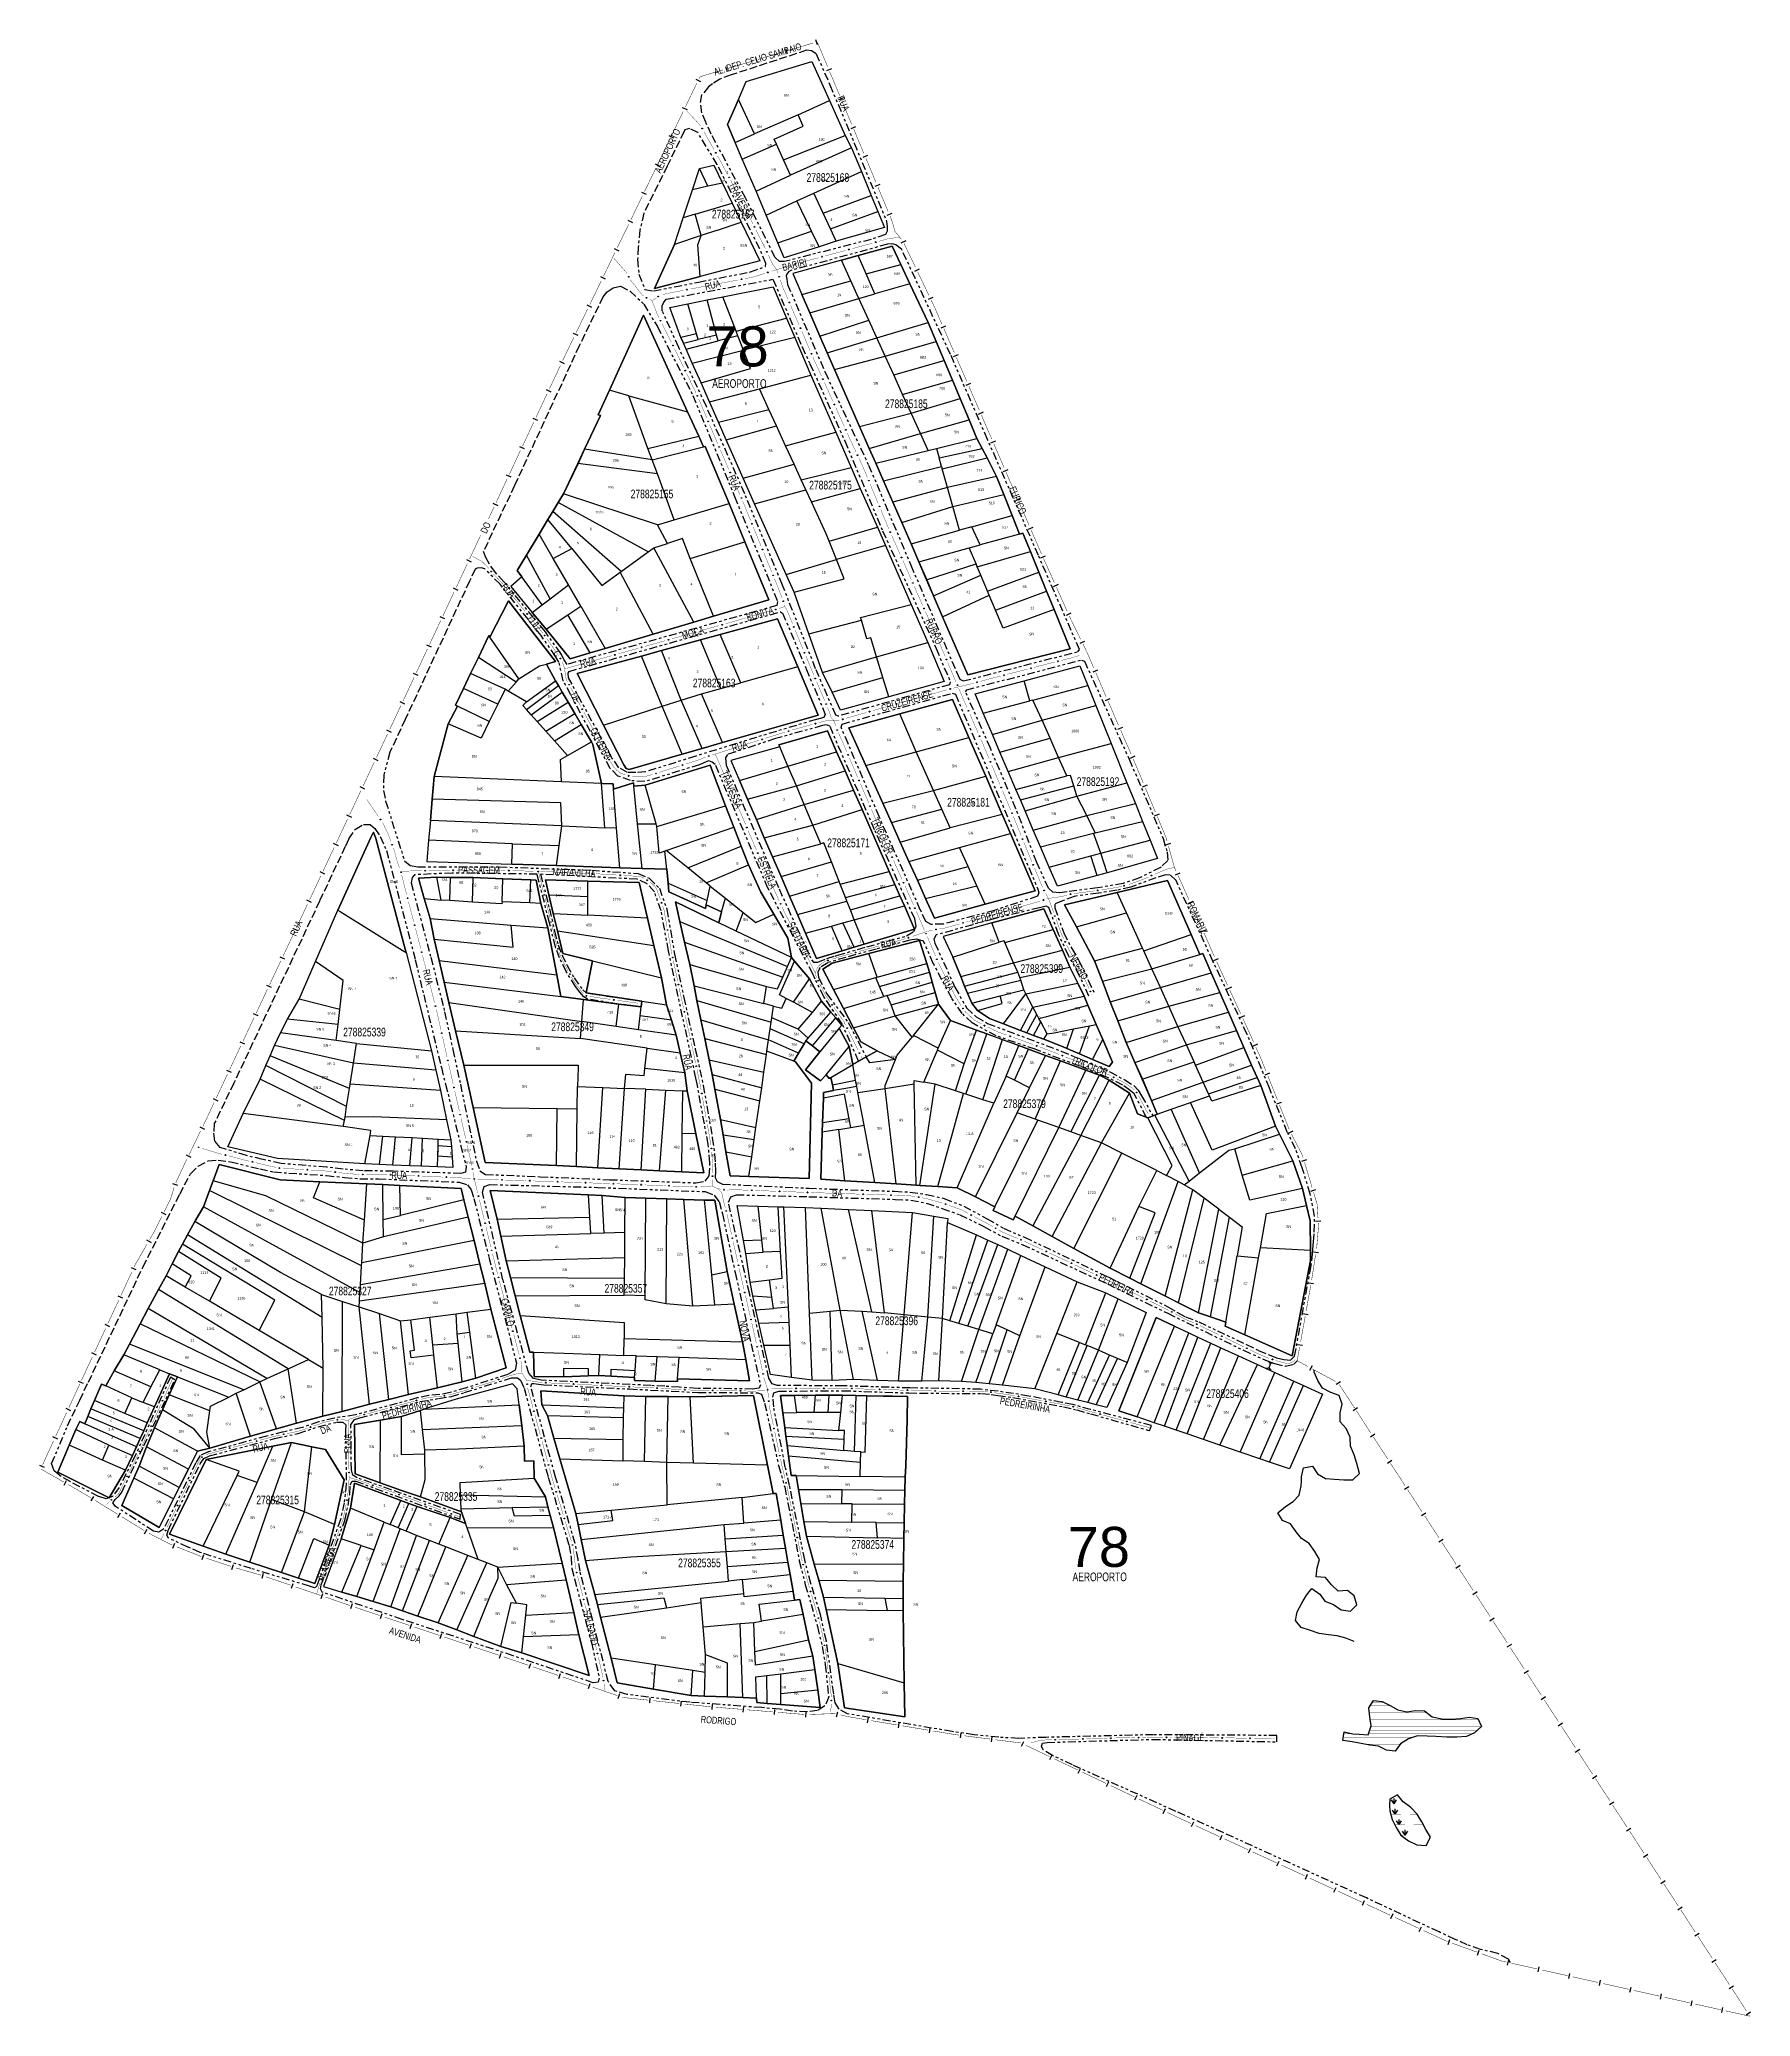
# Model space of a CAD drawing. Extents: x 204614 to 205597, y 4873311 to 4874446.
import ezdxf
from ezdxf.enums import TextEntityAlignment as Align

# ---------------------------------------------------------------- set-up
doc = ezdxf.new("R2010")
doc.units = 0
doc.header["$LTSCALE"] = 1.5
doc.header["$MEASUREMENT"] = 0
for name, pattern in [('TRACO_00', [10, -10]), ('TRACO_11', [8, 3, -1, 3, -1]), ('TRACO_25', [8, 3, -1, 1, -1, 1, -1])]:
    doc.linetypes.add(name, pattern=pattern)
for name, color, linetype in [('CD_MALHA_LOTES', 7, 'CONTINUOUS'), ('CD_TXT_QUADRA', 255, 'CONTINUOUS'), ('HD-ALAGADO-BREJO', 170, 'CONTINUOUS'), ('HD-HACH-HIDROG', 160, 'CONTINUOUS'), ('HD-LAGOS-PERENE', 170, 'CONTINUOUS'), ('LM-LIM-SETORES-BAIRROS', 250, 'CONTINUOUS'), ('LM-TXT-LSB', 7, 'CONTINUOUS'), ('RU-QUADRA', 210, 'CONTINUOUS'), ('SV-EIXO-RUA-N-PAV', 6, 'CONTINUOUS'), ('SV-ESTIVAS', 7, 'CONTINUOUS'), ('SV-RUA-NAO-PAV', 7, 'CONTINUOUS'), ('SV-RUA-PAVIM', 7, 'CONTINUOUS'), ('SV-TXT-RUA-N-PAV', 7, 'CONTINUOUS'), ('SV-TXT-RUA-PAV', 7, 'CONTINUOUS'), ('Th_NmrPort', 1, 'CONTINUOUS')]:
    doc.layers.add(name, color=color, linetype=linetype)
doc.styles.add('ARIAL', font='ARIAL.SHX')
doc.styles.add('SWIS', font='swissko.ttf')

# ---------------------------------------------------------------- blocks, each defined once
blk = doc.blocks.new('*X0')
at = {"layer": 'HD-HACH-HIDROG', "const_width": 0.13}
for points in [[(205379.750359, 4873491.03033), (205386.515165, 4873491.030398)], [(205377.938881, 4873487.030246), (205394.111833, 4873487.030408)], [(205378.126751, 4873485.030215), (205411.214884, 4873485.030546)], [(205378.314621, 4873483.030184), (205413.873429, 4873483.030539)], [(205378.554027, 4873489.030285), (205390.589569, 4873489.030405)], [(205378.605878, 4873481.030154), (205440.832186, 4873481.030776)], [(205378.913283, 4873479.030124), (205441.783739, 4873479.030752)], [(205363.286298, 4873471.029835), (205403.553478, 4873471.030238)], [(205363.491946, 4873469.029805), (205398.896304, 4873469.030159)], [(205363.593374, 4873473.029872), (205368.391834, 4873473.02992)], [(205375.251416, 4873467.029889), (205395.814773, 4873467.030095)], [(205377.690044, 4873473.030012), (205437.31257, 4873473.030609)], [(205378.344748, 4873475.030052), (205440.141944, 4873475.03067)], [(205378.999451, 4873477.030092), (205442.443685, 4873477.030726)], [(205426.162401, 4873471.030464), (205429.1106, 4873471.030494)], [(205385.111669, 4873465.029955), (205394.377386, 4873465.030047)]]:
    blk.add_lwpolyline(points, dxfattribs=at)
blk = doc.blocks.new('*X1')
at = {"layer": 'HD-ALAGADO-BREJO'}
for points in [[(205392.335933, 4873432.840291), (205390.835602, 4873435.09007)], [(205392.335933, 4873432.840291), (205392.335492, 4873435.840291)], [(205392.335933, 4873432.840291), (205393.835602, 4873435.090512)], [(205392.919398, 4873426.840184), (205391.419139, 4873429.090011)], [(205392.919398, 4873426.840184), (205392.919053, 4873429.840183)], [(205392.919398, 4873426.840184), (205394.419139, 4873429.090356)], [(205395.190057, 4873420.840162), (205393.689808, 4873423.089996)], [(205395.190057, 4873420.840162), (205395.189725, 4873423.840162)], [(205395.190057, 4873420.840162), (205396.689808, 4873423.090329)], [(205398.693051, 4873414.840165), (205397.192801, 4873417.089998)], [(205398.693051, 4873414.840165), (205398.692718, 4873417.840165)], [(205398.693051, 4873414.840165), (205400.192801, 4873417.090331)]]:
    blk.add_lwpolyline(points, dxfattribs=at)
at = {"layer": 'HD-ALAGADO-BREJO', "const_width": 0.13}
for points in [[(205389.835933, 4873432.839923), (205390.835933, 4873432.84007)], [(205390.419398, 4873426.839896), (205391.419398, 4873426.840011)], [(205390.835933, 4873432.84007), (205395.835933, 4873432.840806)], [(205391.419398, 4873426.840011), (205396.419398, 4873426.840586)], [(205401.419398, 4873426.841162), (205405.419398, 4873426.841622)], [(205405.419398, 4873426.841622), (205405.634363, 4873426.840048)], [(205392.690057, 4873420.839885), (205393.690057, 4873420.839996)], [(205393.690057, 4873420.839996), (205398.690057, 4873420.84055)], [(205396.193051, 4873414.839888), (205397.193051, 4873414.839998)], [(205397.193051, 4873414.839998), (205402.193051, 4873414.840553)], [(205403.690057, 4873420.841104), (205408.690057, 4873420.841658)], [(205407.193051, 4873414.841108), (205412.193051, 4873414.841663)], [(205408.690057, 4873420.841658), (205409.119085, 4873420.84005)], [(205412.193051, 4873414.841663), (205412.569488, 4873414.840051)]]:
    blk.add_lwpolyline(points, dxfattribs=at)
blk = doc.blocks.new('COD045', base_point=(205321.28, 4873685.76))
at = {"layer": 'SV-ESTIVAS'}
blk.add_lwpolyline([(205322.028538, 4873684.262924), (205321.28, 4873685.76), (205322.028538, 4873687.262924)], dxfattribs=at)

msp = doc.modelspace()

# ---------------------------------------------------------------- linework, layer by layer
at = {"layer": 'CD_MALHA_LOTES', "linetype": 'Continuous', "flags": 128}
for points in [[(205020.195338, 4874422.122903), (205057.950241, 4874433.619577)], [(205057.950241, 4874433.619577), (205068.13264, 4874411.210239)], [(205015.68271, 4874411.799885), (205020.195338, 4874422.122903)], [(205015.68271, 4874411.799885), (205009.38529, 4874397.290649)], [(205024.98192, 4874391.969947), (205015.68271, 4874411.799885)], [(205050.048416, 4874402.964596), (205068.13264, 4874411.210239)], [(205068.13264, 4874411.210239), (205076.986454, 4874391.116773)], [(205050.048416, 4874402.964596), (205024.98192, 4874391.969947)], [(205052.980129, 4874396.363739), (205050.048416, 4874402.964596)], [(205009.38529, 4874397.290649), (205013.799399, 4874386.98382)], [(205013.799399, 4874386.98382), (205024.98192, 4874391.969947)], [(205017.86313, 4874377.495115), (205013.799399, 4874386.98382)], [(205036.330847, 4874388.963605), (205052.980129, 4874396.363739)], [(205037.634412, 4874386.083832), (205036.330847, 4874388.963605)], [(205041.716584, 4874377.065696), (205076.986454, 4874391.116773)], [(205076.986454, 4874391.116773), (205080.653126, 4874383.886202)], [(205017.86313, 4874377.495115), (205037.634412, 4874386.083832)], [(205025.998603, 4874358.985694), (205017.86313, 4874377.495115)], [(205041.716584, 4874377.065696), (205037.634412, 4874386.083832)], [(205045.70218, 4874368.260911), (205041.716584, 4874377.065696)], [(205080.653126, 4874383.886202), (205045.70218, 4874368.260911)], [(205080.653126, 4874383.886202), (205086.366418, 4874370.334456)], [(204989.328919, 4874359.898207), (204993.347251, 4874372.161047)], [(204993.347251, 4874372.161047), (205001.522713, 4874373.993478), (205006.501724, 4874363.69162)], [(204998.069285, 4874361.871241), (204993.347251, 4874372.161047)], [(205025.998603, 4874358.985694), (205045.70218, 4874368.260911)], [(205059.048245, 4874357.8555), (205086.366418, 4874370.334456)], [(205086.366418, 4874370.334456), (205092.055291, 4874356.542889)], [(204984.064992, 4874343.834152), (204989.328919, 4874359.898207)], [(204998.069285, 4874361.871241), (204989.328919, 4874359.898207)], [(205006.501724, 4874363.69162), (204998.069285, 4874361.871241)], [(205006.501724, 4874363.69162), (205012.056457, 4874352.19856)], [(205031.636806, 4874345.33394), (205025.998603, 4874358.985694)], [(205031.636806, 4874345.33394), (205049.344554, 4874353.422849)], [(205049.344554, 4874353.422849), (205059.048245, 4874357.8555)], [(205057.738016, 4874336.112262), (205049.344554, 4874353.422849)], [(205064.38633, 4874346.451521), (205059.048245, 4874357.8555)], [(205064.38633, 4874346.451521), (205092.055291, 4874356.542889)], [(205092.055291, 4874356.542889), (205095.86489, 4874347.307256)], [(204979.040192, 4874328.499849), (204984.064992, 4874343.834152)], [(204990.950995, 4874345.837468), (204984.064992, 4874343.834152)], [(204990.950995, 4874345.837468), (205012.056457, 4874352.19856)], [(204994.33534, 4874333.570064), (204990.950995, 4874345.837468)], [(205012.056457, 4874352.19856), (205017.365901, 4874341.213019)], [(205038.374722, 4874329.364519), (205031.636806, 4874345.33394)], [(205068.608539, 4874337.431434), (205064.38633, 4874346.451521)], [(205068.608539, 4874337.431434), (205095.86489, 4874347.307256)], [(205095.86489, 4874347.307256), (205099.652812, 4874338.124173)], [(204994.33534, 4874333.570064), (204979.040192, 4874328.499849)], [(204992.431035, 4874328.253176), (204994.33534, 4874333.570064)], [(205003.082943, 4874336.469822), (204994.33534, 4874333.570064)], [(205003.082943, 4874336.469822), (205017.365901, 4874341.213019)], [(205017.365901, 4874341.213019), (205028.057727, 4874319.09102)], [(205038.374722, 4874329.364519), (205057.738016, 4874336.112262)], [(205062.07957, 4874327.158287), (205057.738016, 4874336.112262)], [(205071.955773, 4874330.280593), (205062.07957, 4874327.158287)], [(205071.955773, 4874330.280593), (205068.608539, 4874337.431434)], [(205099.652812, 4874338.124173), (205071.955773, 4874330.280593)], [(204979.040192, 4874328.499849), (204967.517018, 4874303.198202)], [(204993.72724, 4874310.078767), (204992.431035, 4874328.253176)], [(205028.057727, 4874319.09102), (205003.11962, 4874312.544404)], [(205062.07957, 4874327.158287), (205041.985878, 4874320.80578), (205038.374722, 4874329.364519)], [(205075.025183, 4874319.428706), (205047.026527, 4874311.712451)], [(205075.025183, 4874319.428706), (205084.490651, 4874322.03733)], [(205080.351728, 4874307.612079), (205075.025183, 4874319.428706)], [(205084.490651, 4874322.03733), (205104.013851, 4874327.417803), (205108.967827, 4874316.968707)], [(205089.103049, 4874311.5258), (205084.490651, 4874322.03733)], [(204967.517018, 4874303.198202), (204993.72724, 4874310.078767)], [(205003.11962, 4874312.544404), (204993.72724, 4874310.078767)], [(205047.026527, 4874311.712451), (205052.247153, 4874299.702465)], [(205052.247153, 4874299.702465), (205080.351728, 4874307.612079)], [(205084.966803, 4874297.466685), (205080.351728, 4874307.612079)], [(205089.103049, 4874311.5258), (205108.967827, 4874316.968707)], [(205094.119246, 4874300.184303), (205089.103049, 4874311.5258)], [(205108.967827, 4874316.968707), (205114.232753, 4874305.863744)], [(204986.588027, 4874294.366676), (204997.861231, 4874296.626711)], [(204997.861231, 4874296.626711), (205006.793604, 4874298.417459)], [(205003.216545, 4874276.407067), (204997.861231, 4874296.626711)], [(205006.793604, 4874298.417459), (205035.675158, 4874304.207589), (205043.361827, 4874286.158001)], [(205014.433358, 4874278.693457), (205006.793604, 4874298.417459)], [(205056.795254, 4874289.239613), (205052.247153, 4874299.702465)], [(205056.795254, 4874289.239613), (205084.966803, 4874297.466685)], [(205084.966803, 4874297.466685), (205094.119246, 4874300.184303)], [(205090.649477, 4874284.974371), (205084.966803, 4874297.466685)], [(205114.232753, 4874305.863744), (205094.119246, 4874300.184303)], [(205114.232753, 4874305.863744), (205124.736514, 4874283.708852)], [(204941.622831, 4874244.737753), (204961.272373, 4874287.834648), (204986.504898, 4874232.411416)], [(204982.724201, 4874274.922815), (204976.367816, 4874292.317744), (204986.588027, 4874294.366676)], [(204991.687871, 4874277.160358), (204986.588027, 4874294.366676)], [(205014.433358, 4874278.693457), (205043.361827, 4874286.158001)], [(205043.361827, 4874286.158001), (205048.065545, 4874275.112885)], [(205062.568524, 4874275.867844), (205056.795254, 4874289.239613)], [(205062.568524, 4874275.867844), (205090.649477, 4874284.974371)], [(205095.278108, 4874274.799176), (205090.649477, 4874284.974371)], [(204991.687871, 4874277.160358), (204982.724201, 4874274.922815)], [(204982.724201, 4874274.922815), (204984.127521, 4874271.730952)], [(204984.127521, 4874271.730952), (204992.684429, 4874273.787747)], [(204992.684429, 4874273.787747), (204991.687871, 4874277.160358)], [(205003.216545, 4874276.407067), (204992.684429, 4874273.787747)], [(205004.089865, 4874273.107327), (205003.216545, 4874276.407067)], [(205015.45266, 4874276.059957), (205004.089865, 4874273.107327)], [(205015.45266, 4874276.059957), (205014.433358, 4874278.693457)], [(205018.648614, 4874267.802797), (205015.45266, 4874276.059957)], [(205048.065545, 4874275.112885), (205018.648614, 4874267.802797)], [(205048.065545, 4874275.112885), (205057.354971, 4874253.299756)], [(205066.795074, 4874266.235149), (205062.568524, 4874275.867844)], [(205066.795074, 4874266.235149), (205095.278108, 4874274.799176)], [(205095.278108, 4874274.799176), (205124.736514, 4874283.708852)], [(205100.046674, 4874264.31636), (205095.278108, 4874274.799176)], [(205124.736514, 4874283.708852), (205129.366585, 4874272.686893)], [(204985.618626, 4874268.339417), (204984.127521, 4874271.730952)], [(204985.618626, 4874268.339417), (205004.089865, 4874273.107327)], [(204989.197594, 4874260.32253), (204985.618626, 4874268.339417)], [(204989.197594, 4874260.32253), (205018.648614, 4874267.802797)], [(205022.735374, 4874257.24412), (205018.648614, 4874267.802797)], [(205070.946268, 4874256.685379), (205066.795074, 4874266.235149)], [(205070.946268, 4874256.685379), (205100.046674, 4874264.31636)], [(205100.046674, 4874264.31636), (205129.366585, 4874272.686893)], [(205104.927502, 4874253.608987), (205100.046674, 4874264.31636)], [(205129.366585, 4874272.686893), (205133.967662, 4874261.733955)], [(204994.30197, 4874248.888727), (204989.197594, 4874260.32253)], [(204994.30197, 4874248.888727), (205022.735374, 4874257.24412)], [(205027.791413, 4874245.610063), (205057.354971, 4874253.299756)], [(205057.354971, 4874253.299756), (205071.593888, 4874220.646338)], [(205085.32735, 4874223.897555), (205070.946268, 4874256.685379)], [(205104.927502, 4874253.608987), (205133.967662, 4874261.733955)], [(205110.070345, 4874242.326813), (205104.927502, 4874253.608987)], [(205133.967662, 4874261.733955), (205138.679232, 4874250.517987)], [(204935.182113, 4874230.611473), (204941.622831, 4874244.737753)], [(204952.694378, 4874241.436738), (204941.622831, 4874244.737753)], [(204952.694378, 4874241.436738), (204986.504898, 4874232.411416)], [(204963.770192, 4874211.300762), (204952.694378, 4874241.436738)], [(204999.097568, 4874238.146588), (204994.30197, 4874248.888727)], [(204999.097568, 4874238.146588), (205027.791413, 4874245.610063)], [(205033.275514, 4874233.632149), (205027.791413, 4874245.610063)], [(205110.070345, 4874242.326813), (205138.679232, 4874250.517987)], [(205114.987959, 4874231.538741), (205110.070345, 4874242.326813)], [(205114.987959, 4874231.538741), (205143.132985, 4874239.915754)], [(205138.679232, 4874250.517987), (205143.132985, 4874239.915754)], [(205143.132985, 4874239.915754), (205148.220701, 4874227.804364)], [(204927.333892, 4874210.911541), (204936.442777, 4874230.282604)], [(204936.442777, 4874230.282604), (204935.182113, 4874230.611473)], [(204986.504898, 4874232.411416), (204992.905771, 4874218.351901)], [(205004.193095, 4874226.439008), (204999.097568, 4874238.146588)], [(205004.193095, 4874226.439008), (205033.275514, 4874233.632149)], [(205037.559423, 4874224.275593), (205033.275514, 4874233.632149)], [(205085.32735, 4874223.897555), (205114.987959, 4874231.538741)], [(205120.319247, 4874219.843164), (205114.987959, 4874231.538741)], [(204963.770192, 4874211.300762), (204992.905771, 4874218.351901)], [(204992.905771, 4874218.351901), (204995.721382, 4874212.167414)], [(205008.632145, 4874216.239762), (205004.193095, 4874226.439008)], [(205008.632145, 4874216.239762), (205037.559423, 4874224.275593)], [(205042.797714, 4874212.834556), (205037.559423, 4874224.275593)], [(205042.797714, 4874212.834556), (205071.593888, 4874220.646338)], [(205071.593888, 4874220.646338), (205080.481996, 4874200.263669)], [(205090.857226, 4874211.289839), (205085.32735, 4874223.897555)], [(205090.857226, 4874211.289839), (205120.319247, 4874219.843164)], [(205120.319247, 4874219.843164), (205148.220701, 4874227.804364)], [(205124.74517, 4874210.117446), (205120.319247, 4874219.843164)], [(205129.558728, 4874211.298203), (205152.763449, 4874216.990277)], [(205148.220701, 4874227.804364), (205152.763449, 4874216.990277)], [(205152.763449, 4874216.990277), (205155.721498, 4874211.25791)], [(204923.554335, 4874202.740258), (204927.333892, 4874210.911541)], [(204966.165879, 4874204.782382), (204927.333892, 4874210.911541)], [(204966.165879, 4874204.782382), (204963.770192, 4874211.300762)], [(204966.165879, 4874204.782382), (204995.721382, 4874212.167414)], [(204995.721382, 4874212.167414), (204996.707988, 4874212.441471)], [(204996.707988, 4874212.441471), (205010.329931, 4874179.577128)], [(205018.405831, 4874194.253203), (205008.632145, 4874216.239762)], [(205047.687736, 4874202.214691), (205042.797714, 4874212.834556)], [(205094.60144, 4874202.753303), (205090.857226, 4874211.289839)], [(205094.60144, 4874202.753303), (205124.74517, 4874210.117446)], [(205124.74517, 4874210.117446), (205129.558728, 4874211.298203)], [(205129.558728, 4874211.298203), (205131.071759, 4874205.960158)], [(205131.071759, 4874205.960158), (205155.721498, 4874211.25791)], [(205132.469255, 4874200.978523), (205131.071759, 4874205.960158)], [(205132.841683, 4874199.650935), (205158.530772, 4874205.813851)], [(205155.721498, 4874211.25791), (205158.530772, 4874205.813851)], [(205158.530772, 4874205.813851), (205164.034898, 4874195.14747)], [(204915.203332, 4874185.145359), (204923.554335, 4874202.740258)], [(204969.155045, 4874196.649215), (204923.554335, 4874202.740258)], [(204969.155045, 4874196.649215), (204966.165879, 4874204.782382)], [(204978.812043, 4874170.373668), (204969.155045, 4874196.649215)], [(205018.405831, 4874194.253203), (205047.687736, 4874202.214691)], [(205025.005512, 4874179.406781), (205018.405831, 4874194.253203)], [(205051.812637, 4874193.25647), (205047.687736, 4874202.214691)], [(205051.812637, 4874193.25647), (205080.481996, 4874200.263669)], [(205080.481996, 4874200.263669), (205085.748732, 4874188.368844)], [(205098.993985, 4874192.738617), (205094.60144, 4874202.753303)], [(205135.851011, 4874188.923627), (205132.841683, 4874199.650935)], [(205164.034898, 4874195.14747), (205135.851011, 4874188.923627)], [(205164.034898, 4874195.14747), (205168.121074, 4874184.875378)], [(204912.196141, 4874180.174666), (204915.203332, 4874185.145359)], [(204969.274848, 4874167.359037), (204915.203332, 4874185.145359)], [(205025.005512, 4874179.406781), (205054.490985, 4874187.439791)], [(205054.490985, 4874187.439791), (205051.812637, 4874193.25647)], [(205057.627632, 4874180.627803), (205054.490985, 4874187.439791)], [(205057.627632, 4874180.627803), (205085.748732, 4874188.368844)], [(205085.748732, 4874188.368844), (205095.529117, 4874166.016248)], [(205104.383804, 4874180.450222), (205098.993985, 4874192.738617)], [(205135.851011, 4874188.923627), (205104.383804, 4874180.450222)], [(205138.909492, 4874178.021106), (205135.851011, 4874188.923627)], [(205138.909492, 4874178.021106), (205168.121074, 4874184.875378)], [(205168.121074, 4874184.875378), (205172.911932, 4874172.831809)], [(204906.282011, 4874170.398994), (204909.125712, 4874175.099447)], [(204909.125712, 4874175.099447), (204912.196141, 4874180.174666)], [(204948.349296, 4874140.673828), (204909.125712, 4874175.099447)], [(204963.978457, 4874151.968731), (204912.196141, 4874180.174666)], [(204978.812043, 4874170.373668), (205010.329931, 4874179.577128)], [(205010.329931, 4874179.577128), (205019.414121, 4874157.660584)], [(205043.234391, 4874138.93095), (205025.005512, 4874179.406781)], [(205067.854356, 4874158.067489), (205066.095, 4874162.238867), (205057.627632, 4874180.627803)], [(205109.544562, 4874168.684069), (205104.383804, 4874180.450222)], [(205109.544562, 4874168.684069), (205138.909492, 4874178.021106)], [(205142.763674, 4874164.28116), (205138.909492, 4874178.021106)], [(205149.767972, 4874166.261861), (205172.911932, 4874172.831809)], [(205172.911932, 4874172.831809), (205177.179573, 4874162.103541)], [(204893.940215, 4874149.998805), (204901.250645, 4874162.082472)], [(204901.250645, 4874162.082472), (204906.282011, 4874170.398994)], [(204909.326894, 4874148.12775), (204901.250645, 4874162.082472)], [(204919.999336, 4874153.793198), (204906.282011, 4874170.398994)], [(204969.274848, 4874167.359037), (204978.812043, 4874170.373668)], [(204975.002593, 4874156.753183), (204969.274848, 4874167.359037)], [(205067.854356, 4874158.067489), (205095.529117, 4874166.016248)], [(205095.529117, 4874166.016248), (205100.118685, 4874155.570338)], [(205114.874104, 4874156.424157), (205109.544562, 4874168.684069)], [(205114.874104, 4874156.424157), (205142.763674, 4874164.28116)], [(205149.767972, 4874166.261861), (205142.763674, 4874164.28116)], [(205154.565531, 4874155.895247), (205149.767972, 4874166.261861)], [(205177.179573, 4874162.103541), (205154.565531, 4874155.895247)], [(205177.179573, 4874162.103541), (205179.133505, 4874162.639959)], [(205179.133505, 4874162.639959), (205183.426308, 4874152.174642)], [(204888.592364, 4874141.159154), (204893.940215, 4874149.998805)], [(204907.641893, 4874124.976702), (204893.940215, 4874149.998805)], [(204909.326894, 4874148.12775), (204919.999336, 4874153.793198)], [(204919.999336, 4874153.793198), (204937.264949, 4874132.663376)], [(204948.349296, 4874140.673828), (204963.978457, 4874151.968731)], [(204963.978457, 4874151.968731), (204967.109794, 4874154.23169)], [(204967.109794, 4874154.23169), (204975.002593, 4874156.753183)], [(204990.126079, 4874111.504099), (204967.109794, 4874154.23169)], [(204983.580641, 4874159.493591), (204975.002593, 4874156.753183)], [(204988.102587, 4874148.092805), (204983.580641, 4874159.493591)], [(204988.102587, 4874148.092805), (205019.414121, 4874157.660584)], [(205019.414121, 4874157.660584), (205033.239833, 4874124.304627)], [(205072.042142, 4874147.529147), (205067.854356, 4874158.067489)], [(205100.118685, 4874155.570338), (205072.042142, 4874147.529147)], [(205100.118685, 4874155.570338), (205115.051323, 4874121.586908)], [(205119.305182, 4874146.231046), (205114.874104, 4874156.424157)], [(205119.305182, 4874146.231046), (205148.226317, 4874154.154925)], [(205148.226317, 4874154.154925), (205154.565531, 4874155.895247)], [(205152.223381, 4874144.943295), (205148.226317, 4874154.154925)], [(205152.930642, 4874143.273257), (205183.426308, 4874152.174642)], [(205183.426308, 4874152.174642), (205188.289292, 4874140.319297)], [(204891.223314, 4874137.486786), (204884.974807, 4874132.06045)], [(204891.223314, 4874137.486786), (204888.592364, 4874141.159154)], [(204903.006524, 4874121.472944), (204891.223314, 4874137.486786)], [(204918.131169, 4874132.944673), (204909.326894, 4874148.12775)], [(204937.264949, 4874132.663376), (204947.737038, 4874140.23136)], [(204947.737038, 4874140.23136), (204948.349296, 4874140.673828)], [(204966.78279, 4874104.573446), (204947.737038, 4874140.23136)], [(205001.428999, 4874114.85995), (204988.102587, 4874148.092805)], [(205043.234391, 4874138.93095), (205072.042142, 4874147.529147)], [(205047.792016, 4874128.811092), (205043.234391, 4874138.93095)], [(205076.480879, 4874136.359299), (205072.042142, 4874147.529147)], [(205123.857544, 4874135.773091), (205119.305182, 4874146.231046)], [(205123.857544, 4874135.773091), (205152.223381, 4874144.943295)], [(205127.813073, 4874126.659761), (205154.98598, 4874138.420037)], [(205152.930642, 4874143.273257), (205152.223381, 4874144.943295)], [(205154.98598, 4874138.420037), (205152.930642, 4874143.273257)], [(205158.811051, 4874129.387993), (205154.98598, 4874138.420037)], [(205158.811051, 4874129.387993), (205188.289292, 4874140.319297)], [(205188.289292, 4874140.319297), (205192.78125, 4874129.368464)], [(204884.974807, 4874132.06045), (204897.246722, 4874117.111742)], [(204907.641893, 4874124.976702), (204918.131169, 4874132.944673)], [(204925.262216, 4874120.647098), (204918.131169, 4874132.944673)], [(205047.792016, 4874128.811092), (205076.480879, 4874136.359299)], [(205056.247355, 4874104.827342), (205047.792016, 4874128.811092)], [(205127.813073, 4874126.659761), (205123.857544, 4874135.773091)], [(205133.047647, 4874114.618311), (205127.813073, 4874126.659761)], [(205133.047647, 4874114.618311), (205159.843254, 4874126.950678)], [(205159.843254, 4874126.950678), (205158.811051, 4874129.387993)], [(205163.468785, 4874118.389801), (205159.843254, 4874126.950678)], [(205163.468785, 4874118.389801), (205192.78125, 4874129.368464)], [(205192.78125, 4874129.368464), (205197.113749, 4874118.806374)], [(204873.012204, 4874102.808242), (204883.611389, 4874123.821125)], [(204883.611389, 4874123.821125), (204910.665808, 4874089.002804)], [(204897.246722, 4874117.111742), (204903.006524, 4874121.472944)], [(204905.198167, 4874107.4259), (204897.246722, 4874117.111742)], [(204903.006524, 4874121.472944), (204907.641893, 4874124.976702)], [(204905.198167, 4874107.4259), (204917.69748, 4874115.656165)], [(204917.69748, 4874115.656165), (204925.262216, 4874120.647098)], [(204930.588837, 4874093.827416), (204917.69748, 4874115.656165)], [(204925.262216, 4874120.647098), (204939.229928, 4874096.392967)], [(205001.428999, 4874114.85995), (204990.126079, 4874111.504099)], [(205033.239833, 4874124.304627), (205001.428999, 4874114.85995)], [(205085.873573, 4874114.225459), (205115.051323, 4874121.586908)], [(205115.051323, 4874121.586908), (205124.607793, 4874099.838463)], [(205197.113749, 4874118.806374), (205206.367005, 4874096.248093), (205147.536111, 4874081.289504), (205133.047647, 4874114.618311)], [(205167.815384, 4874108.126286), (205163.468785, 4874118.389801)], [(205197.113749, 4874118.806374), (205167.815384, 4874108.126286)], [(204866.338524, 4874091.196894), (204872.376253, 4874103.815164)], [(204872.376253, 4874103.815164), (204873.012204, 4874102.808242)], [(204930.588837, 4874093.827416), (204919.149758, 4874090.431139), (204905.198167, 4874107.4259)], [(204966.78279, 4874104.573446), (204939.229928, 4874096.392967)], [(204990.126079, 4874111.504099), (204966.78279, 4874104.573446)], [(204993.899375, 4874101.366639), (205005.197114, 4874104.462255)], [(205005.197114, 4874104.462255), (205038.118615, 4874113.48285)], [(205017.082286, 4874076.706677), (205005.197114, 4874104.462255)], [(205038.118615, 4874113.48285), (205049.788297, 4874085.844422)], [(205056.247355, 4874104.827342), (205086.351573, 4874112.586601)], [(205064.10863, 4874082.528664), (205056.247355, 4874104.827342)], [(205086.351573, 4874112.586601), (205085.873573, 4874114.225459)], [(205095.131417, 4874091.663012), (205091.832683, 4874102.534251), (205089.449039, 4874101.966717), (205086.351573, 4874112.586601)], [(204889.626028, 4874079.042754), (204873.012204, 4874102.808242)], [(204923.069778, 4874081.959107), (204959.967824, 4874092.069288)], [(204939.229928, 4874096.392967), (204930.588837, 4874093.827416)], [(204959.967824, 4874092.069288), (204971.616954, 4874095.261186)], [(204971.977209, 4874063.271485), (204959.967824, 4874092.069288)], [(204971.616954, 4874095.261186), (204993.899375, 4874101.366639)], [(204982.783659, 4874066.671161), (204971.616954, 4874095.261186)], [(205005.577171, 4874073.492258), (204993.899375, 4874101.366639)], [(205064.10863, 4874082.528664), (205095.131417, 4874091.663012)], [(205095.131417, 4874091.663012), (205124.607793, 4874099.838463)], [(205098.75086, 4874079.734848), (205095.131417, 4874091.663012)], [(205124.607793, 4874099.838463), (205133.858604, 4874077.505985)], [(204857.8523, 4874073.461509), (204861.913507, 4874081.949037)], [(204861.913507, 4874081.949037), (204866.338524, 4874091.196894)], [(204881.736998, 4874072.943248), (204861.913507, 4874081.949037)], [(204888.012936, 4874077.127207), (204866.338524, 4874091.196894)], [(204889.626028, 4874079.042754), (204901.472176, 4874086.427693), (204905.472207, 4874087.35993)], [(204910.665808, 4874089.002804), (204905.472207, 4874087.35993)], [(204905.472207, 4874087.35993), (204910.665808, 4874077.900158)], [(204938.3032, 4874052.380182), (204923.069778, 4874081.959107)], [(205049.788297, 4874085.844422), (205017.082286, 4874076.706677)], [(205049.788297, 4874085.844422), (205061.485, 4874058.142)], [(205069.515007, 4874071.240624), (205064.10863, 4874082.528664)], [(205179.86207, 4874077.836039), (205211.904237, 4874086.372628)], [(205211.904237, 4874086.372628), (205216.429453, 4874075.129745)], [(204853.218227, 4874063.776745), (204857.8523, 4874073.461509)], [(204877.548119, 4874064.428151), (204857.8523, 4874073.461509)], [(204881.736998, 4874072.943248), (204877.548119, 4874064.428151)], [(204883.487475, 4874071.90379), (204881.736998, 4874072.943248)], [(204883.487475, 4874071.90379), (204888.012936, 4874077.127207)], [(204893.961214, 4874065.684333), (204883.487475, 4874071.90379)], [(204888.012936, 4874077.127207), (204889.626028, 4874079.042754)], [(204893.961214, 4874065.684333), (204910.665808, 4874077.900158)], [(204893.997315, 4874061.266067), (204912.340769, 4874075.047974)], [(204896.682088, 4874058.263882), (204914.529181, 4874071.325534)], [(204910.665808, 4874077.900158), (204912.340769, 4874075.047974)], [(204912.340769, 4874075.047974), (204914.529181, 4874071.325534)], [(204914.529181, 4874071.325534), (204917.887617, 4874065.602602)], [(204982.783659, 4874066.671161), (204994.43721, 4874070.37986)], [(204994.43721, 4874070.37986), (205005.577171, 4874073.492258)], [(205006.637683, 4874042.324679), (204994.43721, 4874070.37986)], [(205005.577171, 4874073.492258), (205017.082286, 4874076.706677)], [(205069.515007, 4874071.240624), (205098.75086, 4874079.734848)], [(205102.109058, 4874068.666451), (205074.437755, 4874060.962358), (205069.515007, 4874071.240624)], [(205102.109058, 4874068.666451), (205098.75086, 4874079.734848)], [(205133.858604, 4874077.505985), (205102.109058, 4874068.666451)], [(205151.663073, 4874070.323337), (205179.86207, 4874077.836039)], [(205156.348956, 4874059.271912), (205151.663073, 4874070.323337)], [(205183.195698, 4874066.301941), (205179.86207, 4874077.836039)], [(205184.906315, 4874066.749879), (205216.429453, 4874075.129745)], [(205216.429453, 4874075.129745), (205221.086538, 4874063.559233)], [(204848.978553, 4874053.098066), (204854.278146, 4874063.299781)], [(204854.278146, 4874063.299781), (204853.218227, 4874063.776745)], [(204872.632406, 4874054.435553), (204854.278146, 4874063.299781)], [(204877.548119, 4874064.428151), (204872.632406, 4874054.435553)], [(204891.894439, 4874063.617558), (204893.961214, 4874065.684333)], [(204893.997315, 4874061.266067), (204891.894439, 4874063.617558)], [(204896.682088, 4874058.263882), (204893.997315, 4874061.266067)], [(204900.135294, 4874054.402415), (204896.682088, 4874058.263882)], [(204900.135294, 4874054.402415), (204917.887617, 4874065.602602)], [(204905.102858, 4874048.847553), (204921.731585, 4874059.056953)], [(204917.887617, 4874065.602602), (204921.731585, 4874059.056953)], [(204921.731585, 4874059.056953), (204925.470485, 4874052.696085)], [(204938.3032, 4874052.380182), (204971.977209, 4874063.271485)], [(204971.977209, 4874063.271485), (204982.783659, 4874066.671161)], [(204983.495705, 4874035.650805), (204971.977209, 4874063.271485)], [(204994.994018, 4874038.966783), (204982.783659, 4874066.671161)], [(205061.485, 4874058.142), (205006.637683, 4874042.324679)], [(205079.078278, 4874050.824174), (205108.385432, 4874058.815806)], [(205108.385432, 4874058.815806), (205138.668342, 4874067.073514)], [(205117.885714, 4874037.020765), (205108.385432, 4874058.815806)], [(205138.668342, 4874067.073514), (205148.14284, 4874045.225124)], [(205156.348956, 4874059.271912), (205183.195698, 4874066.301941)], [(205161.648691, 4874046.897646), (205156.348956, 4874059.271912)], [(205184.906315, 4874066.749879), (205183.195698, 4874066.301941)], [(205190.254299, 4874055.220056), (205184.906315, 4874066.749879)], [(205190.254299, 4874055.220056), (205221.086538, 4874063.559233)], [(205221.086538, 4874063.559233), (205229.873423, 4874041.728249)], [(204841.029165, 4874022.837394), (204848.978553, 4874053.098066)], [(204867.89969, 4874044.814949), (204848.978553, 4874053.098066)], [(204872.632406, 4874054.435553), (204867.89969, 4874044.814949)], [(204905.102858, 4874048.847553), (204900.135294, 4874054.402415)], [(204910.078366, 4874043.283808), (204905.102858, 4874048.847553)], [(204910.078366, 4874043.283808), (204925.470485, 4874052.696085)], [(204925.470485, 4874052.696085), (204931.311379, 4874042.744136)], [(204983.495705, 4874035.650805), (204952.984492, 4874026.85173), (204951.256573, 4874027.37686), (204949.828617, 4874029.577164), (204938.3032, 4874052.380182)], [(205039.024466, 4874041.129895), (205066.899593, 4874049.084747)], [(205066.899593, 4874049.084747), (205072.158245, 4874037.103804)], [(205088.844708, 4874029.146164), (205079.078278, 4874050.824174)], [(205161.648691, 4874046.897646), (205190.254299, 4874055.220056)], [(205165.976913, 4874036.79175), (205161.648691, 4874046.897646)], [(205194.819592, 4874044.860963), (205190.254299, 4874055.220056)], [(204917.477077, 4874035.010372), (204910.078366, 4874043.283808)], [(204914.150074, 4874019.862426), (204913.444346, 4874032.590733), (204917.477077, 4874035.010372)], [(204917.477077, 4874035.010372), (204931.311379, 4874042.744136)], [(204931.311379, 4874042.744136), (204932.155654, 4874041.306473), (204937.057777, 4874018.915696)], [(204994.994018, 4874038.966783), (204983.495705, 4874035.650805)], [(205006.637683, 4874042.324679), (204994.994018, 4874038.966783)], [(205039.535431, 4874039.918118), (205011.414501, 4874032.048105)], [(205039.535431, 4874039.918118), (205039.024466, 4874041.129895)], [(205044.185572, 4874028.890091), (205039.535431, 4874039.918118)], [(205044.185572, 4874028.890091), (205072.158245, 4874037.103804)], [(205072.158245, 4874037.103804), (205076.96976, 4874026.141583)], [(205088.844708, 4874029.146164), (205117.885714, 4874037.020765)], [(205117.885714, 4874037.020765), (205148.14284, 4874045.225124)], [(205127.719634, 4874014.885871), (205117.885714, 4874037.020765)], [(205148.14284, 4874045.225124), (205157.783302, 4874022.994016)], [(205165.976913, 4874036.79175), (205194.819592, 4874044.860963)], [(205170.706796, 4874025.748019), (205165.976913, 4874036.79175)], [(205199.678099, 4874033.836539), (205194.819592, 4874044.860963)], [(205199.678099, 4874033.836539), (205229.873423, 4874041.728249)], [(205229.873423, 4874041.728249), (205238.910807, 4874019.274899)], [(204962.098351, 4874017.802781), (204999.407481, 4874029.302897)], [(204999.407481, 4874029.302897), (205008.310796, 4874006.011188)], [(205011.414501, 4874032.048105), (205016.354201, 4874020.6188)], [(205016.354201, 4874020.6188), (205044.185572, 4874028.890091)], [(205049.003701, 4874017.463672), (205044.185572, 4874028.890091)], [(205049.003701, 4874017.463672), (205076.96976, 4874026.141583)], [(205076.96976, 4874026.141583), (205081.845523, 4874015.032986)], [(205098.609876, 4874007.470956), (205088.844708, 4874029.146164)], [(205170.706796, 4874025.748019), (205199.678099, 4874033.836539)], [(205175.130128, 4874015.420055), (205170.706796, 4874025.748019)], [(205204.336616, 4874023.265913), (205199.678099, 4874033.836539)], [(205208.307633, 4874017.498215), (205206.46495, 4874023.465847), (205204.336616, 4874023.265913)], [(204839.869276, 4874009.831084), (204841.029165, 4874022.837394)], [(204914.150074, 4874019.862426), (204841.029165, 4874022.837394)], [(204937.057777, 4874018.915696), (204914.150074, 4874019.862426)], [(204937.057777, 4874018.915696), (204943.841256, 4874018.59772)], [(204938.976575, 4873993.448037), (204937.057777, 4874018.915696)], [(204943.841256, 4874018.59772), (204943.947247, 4874015.629948)], [(204943.947247, 4874015.629948), (204955.447363, 4874019.233671)], [(204945.756604, 4873993.145582), (204943.947247, 4874015.629948)], [(204955.447363, 4874019.233671), (204955.642632, 4874017.292465)], [(204955.642632, 4874017.292465), (204962.098351, 4874017.802781)], [(204957.815944, 4873995.687187), (204955.642632, 4874017.292465)], [(204968.415511, 4873995.766858), (204962.098351, 4874017.802781)], [(205020.995411, 4874009.88013), (205016.354201, 4874020.6188)], [(205020.995411, 4874009.88013), (205049.003701, 4874017.463672)], [(205053.513304, 4874006.768935), (205049.003701, 4874017.463672)], [(205053.513304, 4874006.768935), (205081.845523, 4874015.032986)], [(205081.845523, 4874015.032986), (205086.760861, 4874003.834224)], [(205098.609876, 4874007.470956), (205127.719634, 4874014.885871)], [(205127.719634, 4874014.885871), (205157.783302, 4874022.994016)], [(205132.502882, 4874004.119394), (205127.719634, 4874014.885871)], [(205157.783302, 4874022.994016), (205167.279547, 4874001.095475)], [(205175.130128, 4874015.420055), (205204.336616, 4874023.265913)], [(205177.693247, 4874009.435467), (205175.130128, 4874015.420055)], [(205177.693247, 4874009.435467), (205208.307633, 4874017.498215)], [(205210.124442, 4874011.614376), (205208.307633, 4874017.498215)], [(205210.124442, 4874011.614376), (205238.910807, 4874019.274899)], [(205238.910807, 4874019.274899), (205243.729311, 4874007.303343)], [(204838.785245, 4873997.675396), (204839.869276, 4874009.831084)], [(204913.645983, 4874007.789437), (204839.869276, 4874009.831084)], [(204914.200483, 4873994.45622), (204913.645983, 4874007.789437)], [(204968.768375, 4873994.103356), (205008.310796, 4874006.011188)], [(205008.310796, 4874006.011188), (205013.080936, 4873993.804962)], [(205026.066862, 4873998.145984), (205020.995411, 4874009.88013)], [(205026.066862, 4873998.145984), (205053.513304, 4874006.768935)], [(205058.511999, 4873994.914295), (205053.513304, 4874006.768935)], [(205058.511999, 4873994.914295), (205086.760861, 4874003.834224)], [(205086.760861, 4874003.834224), (205102.383317, 4873968.241115)], [(205103.604557, 4873996.384536), (205098.609876, 4874007.470956)], [(205103.604557, 4873996.384536), (205132.502882, 4874004.119394)], [(205137.313925, 4873993.290353), (205132.502882, 4874004.119394)], [(205167.279547, 4874001.095475), (205137.313925, 4873993.290353)], [(205167.279547, 4874001.095475), (205172.034087, 4873990.131407)], [(205180.414895, 4874003.080736), (205177.693247, 4874009.435467)], [(205180.414895, 4874003.080736), (205210.124442, 4874011.614376)], [(205185.115667, 4873992.104977), (205180.414895, 4874003.080736)], [(205215.770281, 4874000.37061), (205210.124442, 4874011.614376)], [(205215.770281, 4874000.37061), (205243.729311, 4874007.303343)], [(205243.729311, 4874007.303343), (205247.904825, 4873996.929291)], [(204824.827246, 4873921.684272), (204824.285935, 4873923.770584), (204807.364369, 4873987.253355), (204806.089091, 4873990.807463), (204804.484581, 4873987.878544), (204785.629937, 4873946.055019)], [(204838.785245, 4873997.675396), (204837.765186, 4873986.237042)], [(204914.200483, 4873994.45622), (204838.785245, 4873997.675396)], [(204912.710541, 4873983.203856), (204914.200483, 4873994.45622)], [(204914.200483, 4873994.45622), (204938.976575, 4873993.448037)], [(204945.756604, 4873993.145582), (204938.976575, 4873993.448037)], [(204947.523164, 4873970.464124), (204945.756604, 4873993.145582)], [(204957.815944, 4873995.687187), (204968.415511, 4873995.766858)], [(204960.404675, 4873970.040684), (204957.815944, 4873995.687187)], [(204968.768375, 4873994.103356), (204968.415511, 4873995.766858)], [(204970.28065, 4873978.905001), (204968.768375, 4873994.103356)], [(204974.298304, 4873980.303016), (205013.080936, 4873993.804962)], [(205013.080936, 4873993.804962), (205017.326637, 4873982.940714)], [(205030.609258, 4873987.635945), (205026.066862, 4873998.145984)], [(205030.609258, 4873987.635945), (205058.511999, 4873994.914295)], [(205063.021603, 4873984.219558), (205058.511999, 4873994.914295)], [(205108.695285, 4873985.084926), (205103.604557, 4873996.384536)], [(205108.695285, 4873985.084926), (205137.313925, 4873993.290353)], [(205142.751146, 4873982.081198), (205172.034087, 4873990.131407)], [(205172.034087, 4873990.131407), (205186.278143, 4873957.284313)], [(205185.115667, 4873992.104977), (205215.770281, 4874000.37061)], [(205189.243058, 4873982.467998), (205185.115667, 4873992.104977)], [(205189.243058, 4873982.467998), (205219.646215, 4873990.261603)], [(205220.719198, 4873990.514776), (205215.770281, 4874000.37061)], [(205219.646215, 4873990.261603), (205220.719198, 4873990.514776)], [(205223.931551, 4873978.910161), (205219.646215, 4873990.261603)], [(205220.719198, 4873990.514776), (205247.904825, 4873996.929291)], [(205247.904825, 4873996.929291), (205252.219473, 4873986.209562)], [(204837.765186, 4873986.237042), (204836.683499, 4873974.107643), (204885.603364, 4873972.49955)], [(204886.021775, 4873984.24837), (204837.765186, 4873986.237042)], [(204885.603364, 4873972.49955), (204886.021775, 4873984.24837)], [(204886.021775, 4873984.24837), (204912.710541, 4873983.203856)], [(204911.172399, 4873971.659046), (204912.710541, 4873983.203856)], [(204973.516283, 4873980.030898), (204970.28065, 4873978.905001)], [(204973.516283, 4873980.030898), (204974.298304, 4873980.303016)], [(204974.525895, 4873969.576491), (204973.516283, 4873980.030898)], [(204986.581284, 4873970.339625), (204974.298304, 4873980.303016)], [(204986.581284, 4873970.339625), (205017.326637, 4873982.940714)], [(205017.326637, 4873982.940714), (205021.586275, 4873972.040802)], [(205035.330051, 4873976.713138), (205030.609258, 4873987.635945)], [(205035.330051, 4873976.713138), (205063.021603, 4873984.219558)], [(205064.745154, 4873984.749881), (205063.021603, 4873984.219558)], [(205069.117725, 4873973.751022), (205064.745154, 4873984.749881)], [(205113.652506, 4873974.081655), (205108.695285, 4873985.084926)], [(205113.652506, 4873974.081655), (205142.751146, 4873982.081198)], [(205147.712359, 4873971.087449), (205142.751146, 4873982.081198)], [(205194.272844, 4873970.724033), (205189.243058, 4873982.467998)], [(205218.151972, 4873977.314934), (205223.931551, 4873978.910161)], [(205223.931551, 4873978.910161), (205252.219473, 4873986.209562)], [(205227.540817, 4873967.533744), (205223.931551, 4873978.910161)], [(205252.219473, 4873986.209562), (205256.462711, 4873975.667253)], [(204911.172399, 4873971.659046), (204885.603364, 4873972.49955)], [(204947.523164, 4873970.464124), (204911.172399, 4873971.659046)], [(204960.404675, 4873970.040684), (204947.523164, 4873970.464124)], [(204974.525895, 4873969.576491), (204960.404675, 4873970.040684)], [(204975.320834, 4873961.680099), (204974.525895, 4873969.576491)], [(204997.166696, 4873961.870256), (204986.581284, 4873970.339625)], [(204997.166696, 4873961.870256), (205021.586275, 4873972.040802)], [(205021.586275, 4873972.040802), (205028.581737, 4873956.354009), (205035.993061, 4873943.705178)], [(205040.212978, 4873965.415192), (205035.330051, 4873976.713138)], [(205040.212978, 4873965.415192), (205069.117725, 4873973.751022)], [(205073.574469, 4873962.540432), (205069.117725, 4873973.751022)], [(205074.215769, 4873960.92729), (205102.383317, 4873968.241115)], [(205102.383317, 4873968.241115), (205105.628177, 4873960.848252)], [(205118.534239, 4873963.245938), (205113.652506, 4873974.081655)], [(205118.534239, 4873963.245938), (205147.712359, 4873971.087449)], [(205152.698706, 4873960.086017), (205147.712359, 4873971.087449)], [(205194.272844, 4873970.724033), (205218.151972, 4873977.314934)], [(205198.947579, 4873959.809069), (205194.272844, 4873970.724033)], [(205221.753915, 4873965.97037), (205218.151972, 4873977.314934)], [(205227.540817, 4873967.533744), (205221.753915, 4873965.97037)], [(205256.462711, 4873975.667253), (205227.540817, 4873967.533744)], [(204831.918824, 4873964.521354), (204842.502297, 4873964.974418)], [(204835.119286, 4873952.748362), (204831.918824, 4873964.521354)], [(204842.502297, 4873964.974418), (204850.265443, 4873964.909112)], [(204845.060424, 4873951.84785), (204842.502297, 4873964.974418)], [(204849.866826, 4873951.550723), (204850.265443, 4873964.909112)], [(204850.265443, 4873964.909112), (204863.410709, 4873964.798531)], [(204862.936109, 4873950.742794), (204863.410709, 4873964.798531)], [(204863.410709, 4873964.798531), (204880.438115, 4873964.022739)], [(204880.016496, 4873950.871292), (204880.438115, 4873964.022739)], [(204880.438115, 4873964.022739), (204896.428908, 4873963.480826)], [(204896.002662, 4873950.220584), (204896.428908, 4873963.480826)], [(204896.428908, 4873963.480826), (204899.643957, 4873963.371871)], [(204899.643957, 4873963.371871), (204902.15209, 4873949.970274)], [(204906.901694, 4873954.829292), (204904.877276, 4873963.471665)], [(204904.877276, 4873963.471665), (204929.207835, 4873962.758779)], [(204929.280415, 4873953.911513), (204929.207835, 4873962.758779)], [(204929.207835, 4873962.758779), (204958.713655, 4873961.894258)], [(204958.713655, 4873961.894258), (204963.511709, 4873941.477737)], [(204975.797797, 4873956.565992), (204975.320834, 4873961.680099)], [(204975.320834, 4873961.680099), (204997.740126, 4873951.609252)], [(204996.757685, 4873947.079722), (204975.797797, 4873956.565992)], [(204999.551799, 4873959.961938), (204997.166696, 4873961.870256)], [(204997.740126, 4873951.609252), (204999.551799, 4873959.961938)], [(204999.551799, 4873959.961938), (205008.271549, 4873952.985282)], [(205045.104395, 4873954.097601), (205040.212978, 4873965.415192)], [(205045.104395, 4873954.097601), (205073.574469, 4873962.540432)], [(205074.215769, 4873960.92729), (205073.574469, 4873962.540432)], [(205077.187709, 4873953.451608), (205074.215769, 4873960.92729)], [(205077.187709, 4873953.451608), (205105.628177, 4873960.848252)], [(205105.628177, 4873960.848252), (205108.455045, 4873954.407713)], [(205123.243177, 4873952.793768), (205118.534239, 4873963.245938)], [(205123.243177, 4873952.793768), (205152.698706, 4873960.086017)], [(205157.484357, 4873949.460591), (205152.698706, 4873960.086017)], [(205186.278143, 4873957.284313), (205157.484357, 4873949.460591)], [(205221.753915, 4873965.97037), (205198.947579, 4873959.809069)], [(205209.876053, 4873936.501153), (205203.123809, 4873949.199559), (205233.332133, 4873956.311384)], [(205233.332133, 4873956.311384), (205262.214263, 4873963.110989)], [(205238.592087, 4873944.613724), (205233.332133, 4873956.311384)], [(205262.214263, 4873963.110989), (205275.82203, 4873932.04347)], [(204772.881934, 4873916.620266), (204785.629937, 4873946.055019)], [(204785.629937, 4873946.055019), (204786.919652, 4873945.399541), (204822.483282, 4873923.045578), (204824.827246, 4873921.684272)], [(204835.119286, 4873952.748362), (204845.060424, 4873951.84785)], [(204838.653432, 4873941.371948), (204835.119286, 4873952.748362)], [(204849.866826, 4873951.550723), (204845.060424, 4873951.84785)], [(204862.936109, 4873950.742794), (204849.866826, 4873951.550723)], [(204879.866619, 4873949.696167), (204862.936109, 4873950.742794)], [(204880.016496, 4873950.871292), (204879.866619, 4873949.696167)], [(204896.002662, 4873950.220584), (204880.016496, 4873950.871292)], [(204902.15209, 4873949.970274), (204896.002662, 4873950.220584)], [(204902.15209, 4873949.970274), (204906.313029, 4873936.018548)], [(204909.39959, 4873944.165608), (204906.901694, 4873954.829292)], [(204906.901694, 4873954.829292), (204929.280415, 4873953.911513)], [(204911.717884, 4873934.268657), (204909.39959, 4873944.165608)], [(204909.39959, 4873944.165608), (204929.302563, 4873943.176983)], [(204929.302563, 4873943.176983), (204929.280415, 4873953.911513)], [(204982.10455, 4873939.617056), (204979.560508, 4873950.789437), (205004.389098, 4873938.759362)], [(204997.216789, 4873949.196415), (204996.757685, 4873947.079722)], [(204997.216789, 4873949.196415), (204997.740126, 4873951.609252)], [(205005.978975, 4873945.065877), (204997.216789, 4873949.196415)], [(205004.389098, 4873938.759362), (205005.978975, 4873945.065877)], [(205005.978975, 4873945.065877), (205008.271549, 4873952.985282)], [(205008.271549, 4873952.985282), (205018.457392, 4873944.835607)], [(205014.439055, 4873934.116481), (205018.457392, 4873944.835607)], [(205018.457392, 4873944.835607), (205025.680293, 4873939.056577)], [(205049.683616, 4873943.50236), (205045.104395, 4873954.097601)], [(205049.683616, 4873943.50236), (205078.047254, 4873951.289491)], [(205078.047254, 4873951.289491), (205077.187709, 4873953.451608)], [(205080.061626, 4873946.222495), (205078.047254, 4873951.289491)], [(205080.061626, 4873946.222495), (205108.455045, 4873954.407713)], [(205082.292215, 4873940.599022), (205080.061626, 4873946.222495)], [(205082.292215, 4873940.599022), (205111.031715, 4873948.53721)], [(205111.031715, 4873948.53721), (205116.915725, 4873935.131492), (205087.895909, 4873926.515968)], [(205108.455045, 4873954.407713), (205111.031715, 4873948.53721)], [(205128.315522, 4873941.534961), (205123.243177, 4873952.793768)], [(205157.484357, 4873949.460591), (205128.315522, 4873941.534961)], [(205161.269092, 4873938.86202), (205191.239296, 4873946.782938)], [(205191.239296, 4873946.782938), (205196.531992, 4873934.915591)], [(205209.876053, 4873936.501153), (205238.592087, 4873944.613724)], [(205247.820775, 4873924.277697), (205238.592087, 4873944.613724)], [(204841.035886, 4873929.52053), (204838.653432, 4873941.371948)], [(204838.653432, 4873941.371948), (204885.20388, 4873937.544593)], [(204885.20388, 4873937.544593), (204906.313029, 4873936.018548)], [(204886.409704, 4873924.893134), (204885.20388, 4873937.544593)], [(204906.313029, 4873936.018548), (204911.389574, 4873908.957664)], [(204914.78111, 4873921.191546), (204911.717884, 4873934.268657)], [(204911.717884, 4873934.268657), (204967.190088, 4873925.825619)], [(204963.511709, 4873941.477737), (204929.302563, 4873943.176983)], [(204963.511709, 4873941.477737), (204967.190088, 4873925.825619)], [(204984.820967, 4873927.687679), (204982.10455, 4873939.617056)], [(204982.10455, 4873939.617056), (205043.931137, 4873913.805752)], [(205014.439055, 4873934.116481), (205004.389098, 4873938.759362)], [(205046.202881, 4873918.938887), (205014.439055, 4873934.116481)], [(205025.680293, 4873939.056577), (205035.993061, 4873943.705178)], [(205035.993061, 4873943.705178), (205044.030048, 4873929.988537), (205046.202881, 4873918.938887)], [(205054.28534, 4873932.85505), (205049.683616, 4873943.50236)], [(205054.28534, 4873932.85505), (205069.179114, 4873936.97703)], [(205075.4052, 4873922.807674), (205060.535712, 4873918.393158), (205054.28534, 4873932.85505)], [(205069.179114, 4873936.97703), (205075.691419, 4873938.775805)], [(205075.4052, 4873922.807674), (205069.179114, 4873936.97703)], [(205075.691419, 4873938.775805), (205082.292215, 4873940.599022)], [(205082.204555, 4873924.826295), (205075.691419, 4873938.775805)], [(205087.895909, 4873926.515968), (205082.292215, 4873940.599022)], [(205161.269092, 4873938.86202), (205133.251673, 4873930.908573)], [(205165.544282, 4873927.65371), (205161.269092, 4873938.86202)], [(205168.751099, 4873927.456334), (205196.531992, 4873934.915591)], [(205196.531992, 4873934.915591), (205201.824179, 4873923.049388)], [(205220.214994, 4873917.057532), (205209.876053, 4873936.501153)], [(204824.827246, 4873921.684272), (204839.453152, 4873865.313444)], [(204841.035886, 4873929.52053), (204886.409704, 4873924.893134)], [(204843.880614, 4873917.146653), (204841.035886, 4873929.52053)], [(204967.190088, 4873925.825619), (204971.576047, 4873907.162629)], [(204987.748378, 4873914.831703), (204984.820967, 4873927.687679)], [(204984.820967, 4873927.687679), (205041.16592, 4873907.557585)], [(205082.204555, 4873924.826295), (205075.4052, 4873922.807674)], [(205087.895909, 4873926.515968), (205082.204555, 4873924.826295)], [(205090.690955, 4873921.115785), (205119.734724, 4873928.637141)], [(205119.734724, 4873928.637141), (205123.886097, 4873915.516517)], [(205133.251673, 4873930.908573), (205138.964417, 4873919.132025)], [(205138.964417, 4873919.132025), (205165.544282, 4873927.65371)], [(205168.283297, 4873928.531857), (205165.544282, 4873927.65371)], [(205168.751099, 4873927.456334), (205168.283297, 4873928.531857)], [(205173.81427, 4873915.815606), (205168.751099, 4873927.456334)], [(205173.81427, 4873915.815606), (205201.824179, 4873923.049388)], [(205201.824179, 4873923.049388), (205206.148387, 4873913.353597)], [(205220.214994, 4873917.057532), (205247.820775, 4873924.277697)], [(205248.56386, 4873922.640259), (205247.820775, 4873924.277697)], [(205248.56386, 4873922.640259), (205275.82203, 4873932.04347)], [(205253.191994, 4873912.44186), (205248.56386, 4873922.640259)], [(205275.82203, 4873932.04347), (205280.84233, 4873920.58176)], [(204763.472811, 4873894.894888), (204772.881934, 4873916.620266)], [(204788.699167, 4873905.663019), (204772.881934, 4873916.620266)], [(204843.880614, 4873917.146653), (204911.389574, 4873908.957664)], [(204846.750954, 4873904.661373), (204843.880614, 4873917.146653)], [(204931.915036, 4873916.959295), (204914.78111, 4873921.191546)], [(204928.359749, 4873898.563463), (204931.915036, 4873916.959295)], [(204931.915036, 4873916.959295), (204971.576047, 4873907.162629)], [(204990.232485, 4873902.61478), (204987.748378, 4873914.831703)], [(204987.748378, 4873914.831703), (205031.905821, 4873902.33352)], [(205039.416783, 4873897.494242), (205048.033865, 4873916.746401)], [(205041.16592, 4873907.557585), (205043.931137, 4873913.805752)], [(205043.931137, 4873913.805752), (205046.202881, 4873918.938887)], [(205046.202881, 4873918.938887), (205048.033865, 4873916.746401)], [(205048.033865, 4873916.746401), (205056.537086, 4873906.564339)], [(205070.312014, 4873900.484273), (205064.142001, 4873912.234903), (205069.494589, 4873915.626642), (205090.690955, 4873921.115785)], [(205095.496949, 4873907.601275), (205090.690955, 4873921.115785)], [(205095.496949, 4873907.601275), (205123.886097, 4873915.516517)], [(205096.857996, 4873902.283111), (205125.51128, 4873910.380045)], [(205123.886097, 4873915.516517), (205125.51128, 4873910.380045)], [(205125.51128, 4873910.380045), (205127.101802, 4873904.656665)], [(205143.440204, 4873907.987685), (205138.964417, 4873919.132025)], [(205143.440204, 4873907.987685), (205173.81427, 4873915.815606)], [(205145.657546, 4873902.466686), (205176.177591, 4873910.382099)], [(205176.177591, 4873910.382099), (205173.81427, 4873915.815606)], [(205177.42937, 4873907.504136), (205176.177591, 4873910.382099)], [(205177.42937, 4873907.504136), (205206.148387, 4873913.353597)], [(205206.148387, 4873913.353597), (205210.685468, 4873904.073668)], [(205224.78735, 4873905.27441), (205220.214994, 4873917.057532)], [(205224.78735, 4873905.27441), (205253.191994, 4873912.44186)], [(205253.191994, 4873912.44186), (205280.84233, 4873920.58176)], [(205258.123562, 4873901.574821), (205253.191994, 4873912.44186)], [(205258.123562, 4873901.574821), (205287.267259, 4873910.106881)], [(205280.84233, 4873920.58176), (205282.432208, 4873921.11172)], [(205282.432208, 4873921.11172), (205287.267259, 4873910.106881)], [(205287.267259, 4873910.106881), (205292.205366, 4873898.867484)], [(204786.863459, 4873889.070393), (204788.699167, 4873905.663019)], [(204849.413236, 4873893.081097), (204846.750954, 4873904.661373)], [(204846.750954, 4873904.661373), (204913.736429, 4873896.44759)], [(204911.389574, 4873908.957664), (204913.736429, 4873896.44759)], [(204960.311358, 4873893.767212), (204928.359749, 4873898.563463)], [(204971.576047, 4873907.162629), (204974.510515, 4873891.635779)], [(204991.930593, 4873894.263431), (204990.232485, 4873902.61478)], [(204990.232485, 4873902.61478), (205030.368342, 4873892.428124)], [(205030.368342, 4873892.428124), (205031.905821, 4873902.33352)], [(205031.905821, 4873902.33352), (205038.206963, 4873900.871655), (205041.16592, 4873907.557585)], [(205047.305813, 4873893.259875), (205056.537086, 4873906.564339)], [(205056.537086, 4873906.564339), (205063.453054, 4873893.765823)], [(205070.312014, 4873900.484273), (205094.740812, 4873907.399638)], [(205076.073306, 4873889.512041), (205070.312014, 4873900.484273)], [(205094.740812, 4873907.399638), (205095.496949, 4873907.601275)], [(205096.857996, 4873902.283111), (205094.740812, 4873907.399638)], [(205099.277635, 4873896.48606), (205096.857996, 4873902.283111)], [(205101.142773, 4873897.090969), (205127.101802, 4873904.656665)], [(205103.537207, 4873891.621578), (205128.747185, 4873898.74095)], [(205127.101802, 4873904.656665), (205128.747185, 4873898.74095)], [(205128.747185, 4873898.74095), (205130.57239, 4873892.175946)], [(205145.657546, 4873902.466686), (205143.440204, 4873907.987685)], [(205147.309135, 4873898.354365), (205145.657546, 4873902.466686)], [(205147.309135, 4873898.354365), (205177.928854, 4873905.858782)], [(205165.984827, 4873896.888719), (205179.584998, 4873900.403256)], [(205177.928854, 4873905.858782), (205177.42937, 4873907.504136)], [(205179.584998, 4873900.403256), (205177.928854, 4873905.858782)], [(205180.802085, 4873898.112541), (205179.584998, 4873900.403256)], [(205180.802085, 4873898.112541), (205210.685468, 4873904.073668)], [(205210.685468, 4873904.073668), (205214.325052, 4873896.629435)], [(205229.360639, 4873893.488886), (205224.78735, 4873905.27441)], [(205229.360639, 4873893.488886), (205258.123562, 4873901.574821)], [(205262.988661, 4873890.854253), (205258.123562, 4873901.574821)], [(205262.988661, 4873890.854253), (205292.205366, 4873898.867484)], [(205292.205366, 4873898.867484), (205297.193, 4873887.515358)], [(204756.715545, 4873883.493898), (204763.472811, 4873894.894888)], [(204786.863459, 4873889.070393), (204763.472811, 4873894.894888)], [(204785.815086, 4873880.504325), (204786.863459, 4873889.070393)], [(204853.180698, 4873876.693552), (204849.413236, 4873893.081097)], [(204849.413236, 4873893.081097), (204925.710578, 4873882.161746)], [(204913.736429, 4873896.44759), (204926.658175, 4873894.863121)], [(204925.710578, 4873882.161746), (204926.658175, 4873894.863121)], [(204926.658175, 4873894.863121), (204946.970781, 4873892.098967)], [(204945.452774, 4873879.287775), (204946.970781, 4873892.098967)], [(204946.970781, 4873892.098967), (204959.880471, 4873890.569288)], [(204959.25773, 4873885.344762), (204959.880471, 4873890.569288)], [(204959.880471, 4873890.569288), (204960.311358, 4873893.767212)], [(204960.311358, 4873893.767212), (204974.510515, 4873891.635779)], [(204974.510515, 4873891.635779), (204977.289199, 4873882.839161)], [(204994.21388, 4873883.034149), (204991.930593, 4873894.263431)], [(204991.930593, 4873894.263431), (205034.48297, 4873881.68654)], [(205035.812529, 4873890.966259), (205030.368342, 4873892.428124)], [(205034.838875, 4873884.170597), (205035.812529, 4873890.966259)], [(205035.812529, 4873890.966259), (205040.626602, 4873889.731235)], [(205043.247877, 4873895.27624), (205039.416783, 4873897.494242)], [(205040.626602, 4873889.731235), (205043.247877, 4873895.27624)], [(205047.305813, 4873893.259875), (205043.247877, 4873895.27624)], [(205058.244596, 4873887.38721), (205047.305813, 4873893.259875)], [(205050.128725, 4873877.759065), (205058.244596, 4873887.38721)], [(205055.724139, 4873872.541719), (205068.857719, 4873887.496899)], [(205058.244596, 4873887.38721), (205063.453054, 4873893.765823)], [(205063.453054, 4873893.765823), (205068.857719, 4873887.496899)], [(205068.857719, 4873887.496899), (205071.699239, 4873884.200992)], [(205076.073306, 4873889.512041), (205099.277635, 4873896.48606)], [(205081.848497, 4873878.513341), (205076.073306, 4873889.512041)], [(205101.142773, 4873897.090969), (205099.277635, 4873896.48606)], [(205103.537207, 4873891.621578), (205101.142773, 4873897.090969)], [(205105.856027, 4873885.421254), (205103.537207, 4873891.621578)], [(205105.856027, 4873885.421254), (205130.57239, 4873892.175946)], [(205116.378935, 4873874.167414), (205130.57239, 4873892.175946)], [(205130.57239, 4873892.175946), (205137.46186, 4873882.689675)], [(205149.789835, 4873892.703633), (205147.309135, 4873898.354365)], [(205149.789835, 4873892.703633), (205165.984827, 4873896.888719)], [(205153.046364, 4873888.378016), (205149.789835, 4873892.703633)], [(205153.046364, 4873888.378016), (205167.18449, 4873892.522561)], [(205159.952412, 4873883.886714), (205153.046364, 4873888.378016)], [(205167.18449, 4873892.522561), (205165.984827, 4873896.888719)], [(205167.952867, 4873880.805267), (205180.802085, 4873898.112541)], [(205177.674866, 4873877.060751), (205184.870754, 4873890.454782)], [(205184.870754, 4873890.454782), (205180.802085, 4873898.112541)], [(205184.870754, 4873890.454782), (205214.325052, 4873896.629435)], [(205187.156512, 4873886.152691), (205184.870754, 4873890.454782)], [(205192.936024, 4873885.075995), (205216.50684, 4873891.572144)], [(205214.325052, 4873896.629435), (205216.50684, 4873891.572144)], [(205216.50684, 4873891.572144), (205221.307812, 4873880.443696)], [(205233.603406, 4873882.555127), (205229.360639, 4873893.488886)], [(205233.603406, 4873882.555127), (205262.988661, 4873890.854253)], [(205268.228046, 4873879.30892), (205262.988661, 4873890.854253)], [(205268.228046, 4873879.30892), (205297.193, 4873887.515358)], [(205297.193, 4873887.515358), (205301.848271, 4873876.919711)], [(204752.762615, 4873875.55581), (204756.715545, 4873883.493898)], [(204785.815086, 4873880.504325), (204756.715545, 4873883.493898)], [(204784.671936, 4873871.163839), (204785.815086, 4873880.504325)], [(204853.180698, 4873876.693552), (204925.062588, 4873872.285673)], [(204857.923355, 4873857.071241), (204853.180698, 4873876.693552)], [(204925.062588, 4873872.285673), (204925.710578, 4873882.161746)], [(204945.452774, 4873879.287775), (204925.710578, 4873882.161746)], [(204958.31262, 4873877.415703), (204945.452774, 4873879.287775)], [(204958.31262, 4873877.415703), (204959.25773, 4873885.344762)], [(204979.999629, 4873874.258616), (204958.31262, 4873877.415703)], [(204977.289199, 4873882.839161), (204959.25773, 4873885.344762)], [(204977.289199, 4873882.839161), (204979.999629, 4873874.258616)], [(204996.372871, 4873872.374134), (204994.21388, 4873883.034149)], [(204994.21388, 4873883.034149), (205033.02599, 4873871.517491)], [(205033.02599, 4873871.517491), (205033.954171, 4873877.995768)], [(205033.954171, 4873877.995768), (205034.48297, 4873881.68654)], [(205053.43627, 4873869.218156), (205033.954171, 4873877.995768)], [(205034.48297, 4873881.68654), (205034.838875, 4873884.170597)], [(205050.128725, 4873877.759065), (205034.838875, 4873884.170597)], [(205055.724139, 4873872.541719), (205050.128725, 4873877.759065)], [(205058.185811, 4873868.089425), (205071.699239, 4873884.200992)], [(205073.681267, 4873878.370508), (205062.552123, 4873864.671062)], [(205071.699239, 4873884.200992), (205075.218149, 4873880.119373)], [(205075.218149, 4873880.119373), (205073.681267, 4873878.370508)], [(205073.681267, 4873878.370508), (205079.351831, 4873867.797821)], [(205081.848497, 4873878.513341), (205105.856027, 4873885.421254)], [(205095.436093, 4873865.307013), (205086.055815, 4873870.500613), (205081.848497, 4873878.513341)], [(205115.521979, 4873873.108822), (205105.856027, 4873885.421254)], [(205130.480891, 4873866.732066), (205137.46186, 4873882.689675)], [(205137.46186, 4873882.689675), (205152.466472, 4873877.189346)], [(205145.47761, 4873857.734035), (205152.466472, 4873877.189346)], [(205152.466472, 4873877.189346), (205158.371456, 4873875.024722)], [(205167.952867, 4873880.805267), (205159.952412, 4873883.886714)], [(205177.674866, 4873877.060751), (205167.952867, 4873880.805267)], [(205181.46574, 4873875.600662), (205177.674866, 4873877.060751)], [(205181.46574, 4873875.600662), (205187.156512, 4873886.152691)], [(205185.258474, 4873874.139856), (205189.355561, 4873882.013797)], [(205188.348791, 4873883.908668), (205187.156512, 4873886.152691)], [(205188.348791, 4873883.908668), (205192.936024, 4873885.075995)], [(205189.355561, 4873882.013797), (205188.348791, 4873883.908668)], [(205193.062037, 4873875.037731), (205189.355561, 4873882.013797)], [(205197.020446, 4873875.649776), (205208.283504, 4873877.853949)], [(205204.465859, 4873866.653289), (205208.283504, 4873877.853949)], [(205208.283504, 4873877.853949), (205217.419591, 4873879.676227)], [(205211.74204, 4873863.546163), (205217.419591, 4873879.676227)], [(205217.419591, 4873879.676227), (205221.307812, 4873880.443696)], [(205221.307812, 4873880.443696), (205225.07854, 4873871.70331)], [(205238.445592, 4873870.076646), (205233.603406, 4873882.555127)], [(205238.445592, 4873870.076646), (205268.228046, 4873879.30892)], [(205273.020771, 4873868.747832), (205268.228046, 4873879.30892)], [(205273.020771, 4873868.747832), (205301.848271, 4873876.919711)], [(205301.848271, 4873876.919711), (205306.126516, 4873867.182194)], [(204746.682705, 4873862.44283), (204749.158165, 4873868.317521)], [(204749.158165, 4873868.317521), (204752.762615, 4873875.55581)], [(204794.527296, 4873858.291249), (204749.158165, 4873868.317521)], [(204784.671936, 4873871.163839), (204752.762615, 4873875.55581)], [(204796.282966, 4873869.565707), (204784.671936, 4873871.163839)], [(204794.527296, 4873858.291249), (204796.282966, 4873869.565707)], [(204796.282966, 4873869.565707), (204839.453152, 4873865.313444)], [(204839.453152, 4873865.313444), (204841.978843, 4873854.202867)], [(204963.214129, 4873866.805767), (204925.062588, 4873872.285673)], [(204961.945679, 4873855.136128), (204963.214129, 4873866.805767)], [(204963.214129, 4873866.805767), (204982.321577, 4873864.061263)], [(204979.999629, 4873874.258616), (204982.321577, 4873864.061263)], [(204998.841435, 4873860.185597), (204996.372871, 4873872.374134)], [(204996.372871, 4873872.374134), (205031.820766, 4873863.105581)], [(205031.820766, 4873863.105581), (205032.113992, 4873865.152159)], [(205032.113992, 4873865.152159), (205033.02599, 4873871.517491)], [(205047.501281, 4873859.371469), (205032.113992, 4873865.152159)], [(205050.292725, 4873864.002729), (205033.02599, 4873871.517491)], [(205053.43627, 4873869.218156), (205050.292725, 4873864.002729)], [(205054.496743, 4873870.977576), (205053.43627, 4873869.218156)], [(205054.337755, 4873854.310359), (205062.552123, 4873864.671062)], [(205054.496743, 4873870.977576), (205055.724139, 4873872.541719)], [(205058.185811, 4873868.089425), (205054.496743, 4873870.977576)], [(205062.552123, 4873864.671062), (205058.185811, 4873868.089425)], [(205066.049854, 4873851.554571), (205079.351831, 4873867.797821)], [(205079.351831, 4873867.797821), (205081.365676, 4873857.516612)], [(205089.095875, 4873861.796609), (205095.436093, 4873865.307013)], [(205095.436093, 4873865.307013), (205105.881232, 4873860.35531)], [(205105.881232, 4873860.35531), (205106.86421, 4873862.850562), (205115.521979, 4873873.108822)], [(205116.378935, 4873874.167414), (205115.521979, 4873873.108822)], [(205130.480891, 4873866.732066), (205116.378935, 4873874.167414)], [(205122.177687, 4873847.326143), (205130.128027, 4873865.723883)], [(205130.128027, 4873865.723883), (205130.480891, 4873866.732066)], [(205145.47761, 4873857.734035), (205130.128027, 4873865.723883)], [(205146.391153, 4873840.360059), (205158.371456, 4873875.024722)], [(205156.122507, 4873837.191627), (205167.409497, 4873871.706498)], [(205158.371456, 4873875.024722), (205167.409497, 4873871.706498)], [(205167.409497, 4873871.706498), (205176.827661, 4873868.259122)], [(205169.510167, 4873850.714562), (205176.827661, 4873868.259122)], [(205174.324239, 4873848.395742), (205182.369037, 4873866.227787)], [(205176.827661, 4873868.259122), (205182.369037, 4873866.227787)], [(205185.258474, 4873874.139856), (205181.46574, 4873875.600662)], [(205182.369037, 4873866.227787), (205192.129707, 4873862.64976)], [(205191.083247, 4873871.896393), (205185.258474, 4873874.139856)], [(205191.083247, 4873871.896393), (205193.062037, 4873875.037731)], [(205204.465859, 4873866.653289), (205202.348016, 4873867.557665), (205191.083247, 4873871.896393)], [(205193.062037, 4873875.037731), (205197.020446, 4873875.649776)], [(205211.74204, 4873863.546163), (205204.465859, 4873866.653289)], [(205219.106368, 4873860.401396), (205225.07854, 4873871.70331)], [(205225.07854, 4873871.70331), (205230.663077, 4873858.758592)], [(205243.474831, 4873858.513122), (205238.445592, 4873870.076646)], [(205243.474831, 4873858.513122), (205273.020771, 4873868.747832)], [(205277.422223, 4873859.04894), (205273.020771, 4873868.747832)], [(205278.342814, 4873857.020357), (205306.126516, 4873867.182194)], [(205306.126516, 4873867.182194), (205310.493549, 4873857.092645)], [(204741.001078, 4873849.090718), (204744.354015, 4873856.916451)], [(204744.354015, 4873856.916451), (204746.682705, 4873862.44283)], [(204790.694362, 4873833.256453), (204744.354015, 4873856.916451)], [(204792.293942, 4873843.648954), (204746.682705, 4873862.44283)], [(204792.669592, 4873846.08956), (204794.527296, 4873858.291249)], [(204841.978843, 4873854.202867), (204794.527296, 4873858.291249)], [(204841.978843, 4873854.202867), (204844.559353, 4873842.596897)], [(204857.923355, 4873857.071241), (204923.765189, 4873857.134039)], [(204863.400625, 4873832.759941), (204857.923355, 4873857.071241)], [(204923.765189, 4873857.134039), (204923.751947, 4873855.436483), (204923.37, 4873844.87)], [(204961.50227, 4873851.056798), (204961.945679, 4873855.136128)], [(204984.932498, 4873852.594822), (204961.945679, 4873855.136128)], [(204982.321577, 4873864.061263), (204984.932498, 4873852.594822)], [(205000.572412, 4873851.638898), (204998.841435, 4873860.185597)], [(204998.841435, 4873860.185597), (205030.389571, 4873853.116493)], [(205029.091848, 4873844.05898), (205030.389571, 4873853.116493)], [(205030.389571, 4873853.116493), (205031.820766, 4873863.105581)], [(205050.292725, 4873864.002729), (205047.501281, 4873859.371469)], [(205047.501281, 4873859.371469), (205048.508204, 4873858.894506), (205057.729494, 4873846.731942), (205056.404596, 4873791.934157)], [(205062.923095, 4873848.109836), (205054.337755, 4873854.310359)], [(205068.752646, 4873850.017689), (205081.365676, 4873857.516612)], [(205081.365676, 4873857.516612), (205089.095875, 4873861.796609)], [(205083.067742, 4873848.432994), (205081.365676, 4873857.516612)], [(205105.881232, 4873860.35531), (205091.161763, 4873858.464967), (205089.095875, 4873861.796609)], [(205100.109385, 4873843.594271), (205100.033772, 4873845.308182), (205105.881232, 4873860.35531)], [(205140.381794, 4873842.316647), (205145.47761, 4873857.734035)], [(205182.994611, 4873844.060556), (205192.129707, 4873862.64976)], [(205186.096182, 4873826.048137), (205200.725574, 4873859.498723)], [(205192.129707, 4873862.64976), (205200.725574, 4873859.498723)], [(205199.817932, 4873821.157711), (205215.312871, 4873854.151371)], [(205200.725574, 4873859.498723), (205215.312871, 4873854.151371)], [(205219.106368, 4873860.401396), (205211.74204, 4873863.546163)], [(205215.312871, 4873854.151371), (205223.050276, 4873851.342587)], [(205228.66277, 4873856.320554), (205219.106368, 4873860.401396)], [(205230.663077, 4873858.758592), (205228.66277, 4873856.320554)], [(205247.6734, 4873848.926032), (205243.474831, 4873858.513122)], [(205247.6734, 4873848.926032), (205277.422223, 4873859.04894)], [(205278.342814, 4873857.020357), (205277.422223, 4873859.04894)], [(205282.715811, 4873847.384167), (205278.342814, 4873857.020357)], [(205282.715811, 4873847.384167), (205310.493549, 4873857.092645)], [(205310.493549, 4873857.092645), (205313.692097, 4873849.962521)], [(204731.16, 4873829.37), (204741.001078, 4873849.090718)], [(204789.413361, 4873825.302428), (204741.001078, 4873849.090718)], [(204790.694362, 4873833.256453), (204792.293942, 4873843.648954)], [(204792.293942, 4873843.648954), (204792.669592, 4873846.08956)], [(204844.559353, 4873842.596897), (204792.669592, 4873846.08956)], [(204844.559353, 4873842.596897), (204848.13067, 4873825.691969)], [(204923.190796, 4873832.024938), (204923.37, 4873844.87)], [(204923.37, 4873844.87), (204937.836458, 4873844.264238)], [(204934.893854, 4873798.178726), (204937.836458, 4873844.264238)], [(204937.836458, 4873844.264238), (204950.22196, 4873843.745613)], [(204947.150071, 4873797.56251), (204950.22196, 4873843.745613)], [(204950.22196, 4873843.745613), (204950.960204, 4873851.857324)], [(204962.456838, 4873843.233295), (204950.22196, 4873843.745613)], [(204950.960204, 4873851.857324), (204961.50227, 4873851.056798)], [(204959.809242, 4873796.926035), (204962.456838, 4873843.233295)], [(204962.456838, 4873843.233295), (204974.004227, 4873842.749765)], [(204970.471174, 4873796.389977), (204974.004227, 4873842.749765)], [(204974.004227, 4873842.749765), (204983.79, 4873842.34)], [(204983.478391, 4873817.733439), (204983.79, 4873842.34)], [(204983.79, 4873842.34), (204986.21, 4873842.34)], [(204984.932498, 4873852.594822), (204986.21, 4873842.34)], [(204986.21, 4873842.34), (204991.25522, 4873817.597966)], [(205002.269261, 4873843.260709), (205000.572412, 4873851.638898)], [(205000.572412, 4873851.638898), (205029.091848, 4873844.05898)], [(205005.345583, 4873825.778646), (205002.269261, 4873843.260709)], [(205002.269261, 4873843.260709), (205028.017075, 4873836.557559)], [(205028.017075, 4873836.557559), (205029.091848, 4873844.05898)], [(205066.049854, 4873851.554571), (205062.923095, 4873848.109836)], [(205064.618964, 4873841.29986), (205070.289528, 4873842.46577)], [(205067.79872, 4873849.48773), (205066.049854, 4873851.554571)], [(205068.752646, 4873850.017689), (205067.79872, 4873849.48773)], [(205069.706573, 4873845.698521), (205068.752646, 4873850.017689)], [(205069.706573, 4873845.698521), (205083.067742, 4873848.432994)], [(205070.289528, 4873842.46577), (205069.706573, 4873845.698521)], [(205076.316272, 4873843.380032), (205070.289528, 4873842.46577)], [(205083.761235, 4873844.731943), (205076.316272, 4873843.380032)], [(205083.761235, 4873844.731943), (205083.067742, 4873848.432994)], [(205084.407969, 4873841.280441), (205083.761235, 4873844.731943)], [(205084.407969, 4873841.280441), (205100.109385, 4873843.594271)], [(205100.109385, 4873843.594271), (205116.693992, 4873846.417183)], [(205106.259118, 4873788.835715), (205100.109385, 4873843.594271)], [(205116.693992, 4873846.417183), (205116.744401, 4873848.33273)], [(205117.830504, 4873788.119838), (205116.693992, 4873846.417183)], [(205116.744401, 4873848.33273), (205122.177687, 4873847.326143)], [(205119.952057, 4873787.988586), (205128.716571, 4873846.114728)], [(205128.716571, 4873846.114728), (205122.177687, 4873847.326143)], [(205140.381794, 4873842.316647), (205128.716571, 4873846.114728)], [(205144.997324, 4873840.813876), (205140.381794, 4873842.316647)], [(205169.510167, 4873850.714562), (205162.352069, 4873835.163343)], [(205174.324239, 4873848.395742), (205169.510167, 4873850.714562)], [(205182.994611, 4873844.060556), (205174.324239, 4873848.395742)], [(205175.937332, 4873829.668747), (205182.994611, 4873844.060556)], [(205206.621349, 4873818.732976), (205223.050276, 4873851.342587)], [(205212.357955, 4873816.688452), (205228.667844, 4873848.533803)], [(205223.050276, 4873851.342587), (205228.667844, 4873848.533803)], [(205228.667844, 4873848.533803), (205240.406441, 4873840.981884)], [(205252.951364, 4873836.724114), (205247.6734, 4873848.926032)], [(205252.951364, 4873836.724114), (205282.715811, 4873847.384167)], [(205285.762203, 4873840.671241), (205282.715811, 4873847.384167)], [(205285.762203, 4873840.671241), (205313.692097, 4873849.962521)], [(205315.740146, 4873845.301052), (205287.706994, 4873836.385765)], [(205313.692097, 4873849.962521), (205315.740146, 4873845.301052)], [(205315.740146, 4873845.301052), (205324.245991, 4873822.088837)], [(204789.767877, 4873827.237067), (204790.694362, 4873833.256453)], [(204870.31, 4873801.13), (204863.400625, 4873832.759941)], [(204863.400625, 4873832.759941), (204911.627288, 4873832.170645)], [(204911.2, 4873799.37), (204911.627288, 4873832.170645)], [(204911.627288, 4873832.170645), (204923.190796, 4873832.024938)], [(204922.727135, 4873798.790441), (204923.190796, 4873832.024938)], [(205025.814441, 4873821.184181), (205028.017075, 4873836.557559)], [(205064.064558, 4873823.937706), (205064.512972, 4873838.120104)], [(205064.512972, 4873838.120104), (205064.618964, 4873841.29986)], [(205076.669136, 4873840.305075), (205064.512972, 4873838.120104)], [(205079.290411, 4873826.215721), (205076.669136, 4873840.305075)], [(205087.915375, 4873822.562045), (205084.407969, 4873841.280441)], [(205130.295852, 4873787.348656), (205144.997324, 4873840.813876)], [(205141.410057, 4873786.661063), (205162.352069, 4873835.163343)], [(205146.391153, 4873840.360059), (205144.997324, 4873840.813876)], [(205156.122507, 4873837.191627), (205146.391153, 4873840.360059)], [(205162.352069, 4873835.163343), (205156.122507, 4873837.191627)], [(205224.380514, 4873812.403617), (205240.406441, 4873840.981884)], [(205240.406441, 4873840.981884), (205244.937592, 4873829.163793)], [(205256.331716, 4873828.951809), (205252.951364, 4873836.724114)], [(205256.331716, 4873828.951809), (205264.367563, 4873831.722919)], [(205264.367563, 4873831.722919), (205275.457573, 4873835.604423)], [(205280.644134, 4873795.176324), (205264.367563, 4873831.722919)], [(205275.457573, 4873835.604423), (205286.327783, 4873839.424946)], [(205324.245991, 4873822.088837), (205287.883426, 4873808.257465), (205275.457573, 4873835.604423)], [(205286.327783, 4873839.424946), (205285.762203, 4873840.671241)], [(205287.706994, 4873836.385765), (205286.327783, 4873839.424946)], [(204722.5, 4873810.17), (204731.16, 4873829.37)], [(204788.685709, 4873821.733324), (204731.16, 4873829.37)], [(204788.685709, 4873821.733324), (204789.413361, 4873825.302428)], [(204804.637697, 4873819.61566), (204788.685709, 4873821.733324)], [(204789.413361, 4873825.302428), (204789.767877, 4873827.237067)], [(204806.060674, 4873827.381028), (204789.767877, 4873827.237067)], [(204804.106698, 4873816.717935), (204804.637697, 4873819.61566)], [(204848.13067, 4873825.691969), (204806.060674, 4873827.381028)], [(204848.13067, 4873825.691969), (204850.55, 4873814.24)], [(205006.876562, 4873817.07843), (205005.345583, 4873825.778646)], [(205005.345583, 4873825.778646), (205025.814441, 4873821.184181)], [(205024.82865, 4873814.30381), (205025.814441, 4873821.184181)], [(205063.892015, 4873818.534247), (205064.064558, 4873823.937706)], [(205073.388418, 4873820.14096), (205063.892015, 4873818.534247)], [(205079.290411, 4873826.215721), (205064.064558, 4873823.937706)], [(205073.388418, 4873820.14096), (205080.353059, 4873821.301697)], [(205076.830879, 4873790.656326), (205073.388418, 4873820.14096)], [(205080.353059, 4873821.301697), (205079.290411, 4873826.215721)], [(205080.353059, 4873821.301697), (205087.915375, 4873822.562045)], [(205094.011479, 4873789.593429), (205087.915375, 4873822.562045)], [(205151.869601, 4873781.399285), (205175.937332, 4873829.668747)], [(205163.058891, 4873775.770401), (205187.721858, 4873825.468747)], [(205174.6385, 4873770.364817), (205199.817932, 4873821.157711)], [(205186.096182, 4873826.048137), (205175.937332, 4873829.668747)], [(205187.721858, 4873825.468747), (205186.096182, 4873826.048137)], [(205199.817932, 4873821.157711), (205187.721858, 4873825.468747)], [(205206.621349, 4873818.732976), (205199.817932, 4873821.157711)], [(205244.937592, 4873829.163793), (205250.873136, 4873826.884968)], [(205250.873136, 4873826.884968), (205254.887195, 4873828.404855)], [(205264.95987, 4873799.372855), (205250.873136, 4873826.884968)], [(205254.887195, 4873828.404855), (205256.331716, 4873828.951809)], [(205274.63646, 4873790.493182), (205254.887195, 4873828.404855)], [(205324.245991, 4873822.088837), (205326.524816, 4873817.425196)], [(204801.1, 4873800.31), (204750.97, 4873803.43), (204722.5, 4873810.17)], [(204801.1, 4873800.31), (204804.106698, 4873816.717935)], [(204804.106698, 4873816.717935), (204811.503651, 4873816.323278)], [(204809.584874, 4873799.972552), (204811.503651, 4873816.323278)], [(204811.503651, 4873816.323278), (204818.761268, 4873815.936055)], [(204817.139231, 4873799.672112), (204818.761268, 4873815.936055)], [(204818.761268, 4873815.936055), (204828.387342, 4873815.422466)], [(204827.06983, 4873799.277167), (204828.387342, 4873815.422466)], [(204828.387342, 4873815.422466), (204834.322049, 4873815.105826)], [(204833.610223, 4873799.017053), (204834.322049, 4873815.105826)], [(204834.322049, 4873815.105826), (204843.321781, 4873814.625654)], [(204843.004134, 4873804.740608), (204843.195004, 4873810.680401)], [(204843.195004, 4873810.680401), (204843.321781, 4873814.625654)], [(204850.826774, 4873810.192494), (204843.195004, 4873810.680401)], [(204843.321781, 4873814.625654), (204850.55, 4873814.24)], [(204850.55, 4873814.24), (204850.826774, 4873810.192494)], [(204850.826774, 4873810.192494), (204851.238912, 4873804.165451)], [(204983.2, 4873795.75), (204983.478391, 4873817.733439)], [(204991.25522, 4873817.597966), (204983.478391, 4873817.733439)], [(204991.25522, 4873817.597966), (204995.837561, 4873795.125912)], [(205008.591889, 4873807.330604), (205006.876562, 4873817.07843)], [(205006.876562, 4873817.07843), (205024.82865, 4873814.30381)], [(205023.401531, 4873804.343175), (205024.82865, 4873814.30381)], [(205063.029087, 4873791.51019), (205063.892015, 4873818.534247)], [(205212.357955, 4873816.688452), (205184.906159, 4873764.722589)], [(205195.980557, 4873758.637046), (205224.380514, 4873812.403617)], [(205212.357955, 4873816.688452), (205206.621349, 4873818.732976)], [(205224.380514, 4873812.403617), (205212.357955, 4873816.688452)], [(205235.99103, 4873806.565033), (205224.380514, 4873812.403617)], [(205280.644134, 4873795.176324), (205297.360344, 4873808.207056)], [(205297.360344, 4873808.207056), (205300.888983, 4873808.912784)], [(205300.888983, 4873808.912784), (205326.524816, 4873817.425196)], [(205305.022533, 4873793.890861), (205300.888983, 4873808.912784)], [(205326.524816, 4873817.425196), (205334.156229, 4873802.135872)], [(204713.99, 4873790.62), (204717.46, 4873800.06), (204752.43, 4873791.14), (204775.27, 4873790.06)], [(204809.584874, 4873799.972552), (204801.1, 4873800.31)], [(204817.139231, 4873799.672112), (204809.584874, 4873799.972552)], [(204827.06983, 4873799.277167), (204817.139231, 4873799.672112)], [(204833.610223, 4873799.017053), (204827.06983, 4873799.277167)], [(204842.808458, 4873798.651235), (204833.610223, 4873799.017053)], [(204842.808458, 4873798.651235), (204843.004134, 4873804.740608)], [(204851.64, 4873798.3), (204842.808458, 4873798.651235)], [(204851.238912, 4873804.165451), (204843.004134, 4873804.740608)], [(204851.238912, 4873804.165451), (204851.64, 4873798.3)], [(204911.2, 4873799.37), (204870.31, 4873801.13)], [(204922.727135, 4873798.790441), (204911.2, 4873799.37)], [(204934.893854, 4873798.178726), (204922.727135, 4873798.790441)], [(204947.150071, 4873797.56251), (204934.893854, 4873798.178726)], [(204959.809242, 4873796.926035), (204947.150071, 4873797.56251)], [(204970.471174, 4873796.389977), (204959.809242, 4873796.926035)], [(204983.2, 4873795.75), (204970.471174, 4873796.389977)], [(205011.040086, 4873793.418043), (205008.591889, 4873807.330604)], [(205008.591889, 4873807.330604), (205023.401531, 4873804.343175)], [(205021.795418, 4873793.066233), (205023.401531, 4873804.343175)], [(205208.484356, 4873751.766026), (205235.99103, 4873806.565033)], [(205255.980981, 4873796.512682), (205235.99103, 4873806.565033)], [(205245.804397, 4873775.831787), (205255.980981, 4873796.512682)], [(205255.980981, 4873796.512682), (205261.700769, 4873793.63637)], [(205261.700769, 4873793.63637), (205264.95987, 4873799.372855)], [(205305.022533, 4873793.890861), (205334.156229, 4873802.135872)], [(205334.156229, 4873802.135872), (205339.747299, 4873786.157602)], [(204708.374973, 4873775.68934), (204711.877529, 4873785.002826)], [(204711.877529, 4873785.002826), (204713.99, 4873790.62)], [(204799.261205, 4873741.770782), (204711.877529, 4873785.002826)], [(204800.07, 4873754.9), (204744.19, 4873782.02), (204713.99, 4873790.62)], [(204800.899336, 4873768.028992), (204771.63, 4873780.87), (204775.27, 4873790.06)], [(204775.27, 4873790.06), (204802.215599, 4873788.866397)], [(204800.899336, 4873768.028992), (204802.215599, 4873788.866397)], [(204802.215599, 4873788.866397), (204811.39, 4873788.46)], [(204811.664892, 4873768.319111), (204811.39, 4873788.46)], [(204811.39, 4873788.46), (204821.312558, 4873787.955612)], [(204821.708073, 4873770.764839), (204821.312558, 4873787.955612)], [(204821.312558, 4873787.955612), (204856.44, 4873786.17), (204858.065006, 4873779.618526)], [(204877.051895, 4873768.592353), (204873.19, 4873785.04), (204929.649274, 4873782.543591)], [(204995.837561, 4873795.125912), (204983.2, 4873795.75)], [(205021.795418, 4873793.066233), (205011.040086, 4873793.418043)], [(205056.404596, 4873791.934157), (205021.795418, 4873793.066233)], [(205076.830879, 4873790.656326), (205063.029087, 4873791.51019)], [(205094.011479, 4873789.593429), (205076.830879, 4873790.656326)], [(205106.259118, 4873788.835715), (205094.011479, 4873789.593429)], [(205117.830504, 4873788.119838), (205106.259118, 4873788.835715)], [(205119.952057, 4873787.988586), (205117.830504, 4873788.119838)], [(205130.295852, 4873787.348656), (205119.952057, 4873787.988586)], [(205141.410057, 4873786.661063), (205130.295852, 4873787.348656)], [(205151.869601, 4873781.399285), (205141.410057, 4873786.661063)], [(205246.803555, 4873731.487824), (205268.286873, 4873790.324414)], [(205260.791652, 4873724.460727), (205276.793415, 4873785.510342)], [(205268.286873, 4873790.324414), (205261.700769, 4873793.63637)], [(205271.840254, 4873788.313464), (205268.286873, 4873790.324414)], [(205271.840254, 4873788.313464), (205274.63646, 4873790.493182)], [(205276.793415, 4873785.510342), (205271.840254, 4873788.313464)], [(205274.63646, 4873790.493182), (205280.644134, 4873795.176324)], [(205283.231665, 4873780.685947), (205276.793415, 4873785.510342)], [(205339.747299, 4873786.157602), (205309.508946, 4873779.461245), (205305.022533, 4873793.890861)], [(205339.747299, 4873786.157602), (205342.078739, 4873776.471024)], [(204703.39, 4873767.33), (204708.374973, 4873775.68934)], [(204798.324667, 4873726.567918), (204708.374973, 4873775.68934)], [(204858.065006, 4873779.618526), (204821.708073, 4873770.764839)], [(204858.065006, 4873779.618526), (204860.517513, 4873769.730843)], [(204929.649274, 4873782.543591), (204937.42, 4873782.2)], [(204930.440619, 4873769.780499), (204929.649274, 4873782.543591)], [(204937.42, 4873782.2), (204950.7, 4873781.05)], [(204938.649582, 4873760.630081), (204937.42, 4873782.2)], [(204950.537664, 4873760.978806), (204950.7, 4873781.05)], [(204950.7, 4873781.05), (204962.5, 4873780.7)], [(204962.135148, 4873724.522327), (204962.5, 4873780.7)], [(204962.5, 4873780.7), (204974.569227, 4873780.294944)], [(204974.17, 4873719.98), (204974.569227, 4873780.294944)], [(204974.569227, 4873780.294944), (204984.323946, 4873779.967566)], [(204984.323946, 4873779.967566), (204996.17, 4873779.57)], [(204989.55, 4873718.69), (204984.323946, 4873779.967566)], [(205000.509839, 4873736.617056), (204998.295245, 4873758.535686), (204996.17, 4873779.57)], [(204996.17, 4873779.57), (205002.201744, 4873779.550491)], [(205002.201744, 4873779.550491), (205009.3, 4873738.46)], [(205015, 4873776.44), (205027.05, 4873776.04)], [(205018.651604, 4873756.326964), (205015, 4873776.44)], [(205027.05, 4873776.04), (205038.576895, 4873775.68952)], [(205029.105937, 4873756.68785), (205027.05, 4873776.04)], [(205038.576895, 4873775.68952), (205041.85, 4873775.59)], [(205039.93, 4873749.97), (205038.576895, 4873775.68952)], [(205041.85, 4873775.59), (205054.17, 4873775.28)], [(205044.497434, 4873718.059227), (205041.85, 4873775.59)], [(205054.17, 4873775.28), (205063.28489, 4873774.859284)], [(205056.593285, 4873714.56937), (205054.17, 4873775.28)], [(205074.249043, 4873716.400417), (205063.28489, 4873774.859284)], [(205063.28489, 4873774.859284), (205078.961493, 4873774.135699)], [(205078.961493, 4873774.135699), (205092.442622, 4873773.51345)], [(205092.28, 4873715.4), (205078.961493, 4873774.135699)], [(205163.058891, 4873775.770401), (205151.869601, 4873781.399285)], [(205162.104965, 4873773.544572), (205163.058891, 4873775.770401)], [(205229.224301, 4873740.369124), (205245.804397, 4873775.831787)], [(205255.079679, 4873772.15192), (205245.804397, 4873775.831787)], [(205268.600272, 4873720.522151), (205283.231665, 4873780.685947)], [(205280.073889, 4873714.719097), (205291.646637, 4873774.380328)], [(205291.646637, 4873774.380328), (205283.231665, 4873780.685947)], [(205291.646637, 4873774.380328), (205297.742003, 4873769.812866)], [(205319.036273, 4873771.87467), (205342.078739, 4873776.471024)], [(205342.078739, 4873776.471024), (205344.198956, 4873767.662024), (205344.357944, 4873750.623835)], [(204699.252481, 4873759.593285), (204703.39, 4873767.33)], [(204752.73, 4873737.89), (204703.39, 4873767.33)], [(204800.07, 4873754.9), (204800.899336, 4873768.028992)], [(204811.664892, 4873768.319111), (204821.708073, 4873770.764839)], [(204811.8, 4873758.42), (204811.664892, 4873768.319111)], [(204860.517513, 4873769.730843), (204811.8, 4873758.42)], [(204860.517513, 4873769.730843), (204863.846621, 4873756.309005)], [(204877.051895, 4873768.592353), (204930.440619, 4873769.780499)], [(204879.33, 4873758.89), (204877.051895, 4873768.592353)], [(204931.021841, 4873760.406329), (204930.440619, 4873769.780499)], [(205092.442622, 4873773.51345), (205115.69, 4873772.37)], [(205099.645251, 4873714.709427), (205092.442622, 4873773.51345)], [(205110.97411, 4873713.647222), (205115.69, 4873772.37)], [(205115.69, 4873772.37), (205127.998319, 4873770.281168)], [(205124.516324, 4873712.37749), (205127.998319, 4873770.281168)], [(205127.998319, 4873770.281168), (205135.96, 4873768.93)], [(205132.861147, 4873711.595072), (205135.841557, 4873766.738564)], [(205135.96, 4873768.93), (205135.841557, 4873766.738564)], [(205135.841557, 4873766.738564), (205152.42, 4873759.6)], [(205173.525586, 4873768.138988), (205162.104965, 4873773.544572)], [(205174.6385, 4873770.364817), (205173.525586, 4873768.138988)], [(205184.906159, 4873764.722589), (205174.6385, 4873770.364817)], [(205195.980557, 4873758.637046), (205184.906159, 4873764.722589)], [(205240.629909, 4873734.6158), (205255.079679, 4873772.15192)], [(205286.913322, 4873712.447015), (205297.742003, 4873769.812866)], [(205297.742003, 4873769.812866), (205305.148556, 4873764.26289), (205302.174416, 4873747.476647)], [(205315.558043, 4873752.038674), (205319.036273, 4873771.87467)], [(204694.09, 4873749.94), (204696.42808, 4873754.311959)], [(204696.42808, 4873754.311959), (204699.252481, 4873759.593285)], [(204749.484517, 4873722.051117), (204696.42808, 4873754.311959)], [(204776.617904, 4873712.02146), (204699.252481, 4873759.593285)], [(204863.846621, 4873756.309005), (204799.367964, 4873743.503822)], [(204799.367964, 4873743.503822), (204800.07, 4873754.9)], [(204811.8, 4873758.42), (204800.07, 4873754.9)], [(204863.846621, 4873756.309005), (204867.284503, 4873742.750301)], [(204879.33, 4873758.89), (204931.021841, 4873760.406329)], [(204882.37, 4873744.62), (204879.33, 4873758.89)], [(204938.649582, 4873760.630081), (204931.021841, 4873760.406329)], [(204950.537664, 4873760.978806), (204938.649582, 4873760.630081)], [(204950.421684, 4873746.639016), (204950.537664, 4873760.978806)], [(205018.651604, 4873756.326964), (205029.105937, 4873756.68785)], [(205020, 4873748.9), (205018.651604, 4873756.326964)], [(205029.86, 4873749.59), (205029.105937, 4873756.68785)], [(205137.166366, 4873710.28605), (205152.42, 4873759.6)], [(205142.420864, 4873708.688396), (205159.002313, 4873756.593397)], [(205147.558923, 4873707.126146), (205164.68, 4873754)], [(205152.42, 4873759.6), (205159.002313, 4873756.593397)], [(205153.81072, 4873705.225258), (205170.420986, 4873751.314923)], [(205159.002313, 4873756.593397), (205164.68, 4873754)], [(205164.68, 4873754), (205170.420986, 4873751.314923)], [(205170.420986, 4873751.314923), (205177.947791, 4873747.794613)], [(205208.484356, 4873751.766026), (205195.980557, 4873758.637046)], [(205229.224301, 4873740.369124), (205208.484356, 4873751.766026)], [(205314.398632, 4873746.342441), (205315.558043, 4873752.038674)], [(205344.357944, 4873750.623835), (205315.558043, 4873752.038674)], [(204686.97, 4873736), (204690.476302, 4873742.864866)], [(204690.476302, 4873742.864866), (204694.09, 4873749.94)], [(204701.354978, 4873735.98379), (204690.476302, 4873742.864866)], [(204718.7, 4873734.68), (204694.09, 4873749.94)], [(204867.284503, 4873742.750301), (204798.593437, 4873730.930877)], [(204798.593437, 4873730.930877), (204799.261205, 4873741.770782)], [(204799.261205, 4873741.770782), (204799.367964, 4873743.503822)], [(204867.284503, 4873742.750301), (204870.081829, 4873731.730927)], [(204882.37, 4873744.62), (204950.421684, 4873746.639016)], [(204884.796635, 4873735.171458), (204882.37, 4873744.62)], [(204950.204957, 4873734.654649), (204950.421684, 4873746.639016)], [(205020, 4873748.9), (205029.86, 4873749.59)], [(205022.4, 4873732.37), (205020, 4873748.9)], [(205039.93, 4873749.97), (205029.86, 4873749.59)], [(205040.81, 4873734.7), (205039.93, 4873749.97)], [(205163.826725, 4873707.982561), (205177.947791, 4873747.794613)], [(205177.379151, 4873701.652771), (205191.903628, 4873741.267425)], [(205177.947791, 4873747.794613), (205191.903628, 4873741.267425)], [(205191.903628, 4873741.267425), (205210.35, 4873732.64)], [(205240.629909, 4873734.6158), (205229.224301, 4873740.369124)], [(205295.707687, 4873709.525497), (205302.174416, 4873747.476647)], [(205302.174416, 4873747.476647), (205314.398632, 4873746.342441)], [(205306.611656, 4873702.122467), (205314.398632, 4873746.342441)], [(205344.357944, 4873750.623835), (205344.41094, 4873744.767786), (205333.864751, 4873690.049495)], [(204676.65, 4873717.29), (204682.683694, 4873728.228994)], [(204682.683694, 4873728.228994), (204686.97, 4873736)], [(204757.089893, 4873682.657061), (204682.683694, 4873728.228994)], [(204698.006173, 4873729.517314), (204686.97, 4873736)], [(204698.006173, 4873729.517314), (204701.354978, 4873735.98379)], [(204711.819916, 4873721.403073), (204698.006173, 4873729.517314)], [(204711.819916, 4873721.403073), (204718.7, 4873734.68)], [(204776.33, 4873725.24), (204752.73, 4873737.89)], [(204870.081829, 4873731.730927), (204798.009289, 4873721.448381)], [(204798.324667, 4873726.567918), (204798.593437, 4873730.930877)], [(204870.081829, 4873731.730927), (204873.55, 4873716.83)], [(204887.527005, 4873724.540271), (204884.796635, 4873735.171458)], [(204884.796635, 4873735.171458), (204950.204957, 4873734.654649)], [(204950.03, 4873724.98), (204950.204957, 4873734.654649)], [(205000.509839, 4873736.617056), (205009.3, 4873738.46)], [(205002.262874, 4873719.266644), (205000.509839, 4873736.617056)], [(205009.3, 4873738.46), (205013.36, 4873719.77)], [(205022.4, 4873732.37), (205033.56368, 4873733.782894)], [(205024.052788, 4873724.570698), (205022.4, 4873732.37)], [(205033.56368, 4873733.782894), (205040.81, 4873734.7)], [(205034.977825, 4873723.884685), (205033.56368, 4873733.782894)], [(205198.56, 4873702.84), (205210.35, 4873732.64)], [(205210.35, 4873732.64), (205226.73, 4873726.27)], [(205246.803555, 4873731.487824), (205240.629909, 4873734.6158)], [(205260.791652, 4873724.460727), (205246.803555, 4873731.487824)], [(204672.059601, 4873708.507938), (204676.65, 4873717.29)], [(204744.93, 4873677.1), (204676.65, 4873717.29)], [(204740.444541, 4873704.588869), (204711.819916, 4873721.403073)], [(204740.444541, 4873704.588869), (204749.484517, 4873722.051117)], [(204776.617904, 4873712.02146), (204776.33, 4873725.24)], [(204776.33, 4873725.24), (204788.349052, 4873721.298252)], [(204788.13, 4873658.2), (204788.349052, 4873721.298252)], [(204788.349052, 4873721.298252), (204797.808922, 4873718.195808)], [(204797.808922, 4873718.195808), (204798.009289, 4873721.448381)], [(204797.808922, 4873718.195808), (204809.63, 4873714.37)], [(204803.83, 4873662.25), (204797.808922, 4873718.195808)], [(204798.009289, 4873721.448381), (204798.324667, 4873726.567918)], [(204887.527005, 4873724.540271), (204950.03, 4873724.98)], [(204890.4, 4873713.3), (204887.527005, 4873724.540271)], [(204962.135148, 4873724.522327), (204950.03, 4873724.98)], [(204962.12, 4873722.19), (204962.135148, 4873724.522327)], [(204974.17, 4873719.98), (204962.12, 4873722.19)], [(204989.55, 4873718.69), (204974.17, 4873719.98)], [(205002.262874, 4873719.266644), (204989.55, 4873718.69)], [(205013.36, 4873719.77), (205002.262874, 4873719.266644)], [(205013.36, 4873719.77), (205018.1, 4873698.15)], [(205024.052788, 4873724.570698), (205034.977825, 4873723.884685)], [(205025.775486, 4873716.441502), (205024.052788, 4873724.570698)], [(205025.775486, 4873716.441502), (205035.93, 4873717.22)], [(205035.93, 4873717.22), (205034.977825, 4873723.884685)], [(205044.497434, 4873718.059227), (205035.93, 4873717.22)], [(205044.896047, 4873709.397057), (205044.497434, 4873718.059227)], [(205215.13, 4873696.36), (205226.73, 4873726.27)], [(205222.508992, 4873693.27954), (205233.90181, 4873722.78662)], [(205226.73, 4873726.27), (205233.90181, 4873722.78662)], [(205233.90181, 4873722.78662), (205250.036403, 4873714.949977)], [(205268.600272, 4873720.522151), (205260.791652, 4873724.460727)], [(205280.073889, 4873714.719097), (205268.600272, 4873720.522151)], [(204665.961335, 4873696.841118), (204672.059601, 4873708.507938)], [(204740.81048, 4873675.103905), (204672.059601, 4873708.507938)], [(204777.25, 4873683), (204776.617904, 4873712.02146)], [(204809.63, 4873714.37), (204821.592463, 4873710.140368)], [(204814.901963, 4873665.053779), (204809.63, 4873714.37)], [(204821.592463, 4873710.140368), (204827.556114, 4873710.799817)], [(204826.26, 4873667.93), (204821.592463, 4873710.140368)], [(204840.854884, 4873690.506389), (204827.663454, 4873689.004048), (204827.185091, 4873692.975341), (204829.667149, 4873693.274318), (204827.556114, 4873710.799817)], [(204827.556114, 4873710.799817), (204838.445127, 4873712.310181)], [(204838.445127, 4873712.310181), (204853.525432, 4873714.251799)], [(204840.203031, 4873696.404443), (204838.445127, 4873712.310181)], [(204853.525432, 4873714.251799), (204859.996034, 4873715.084901)], [(204854.14, 4873702.75), (204853.525432, 4873714.251799)], [(204859.996034, 4873715.084901), (204873.55, 4873716.83)], [(204861.482801, 4873703.719083), (204859.996034, 4873715.084901)], [(204873.55, 4873716.83), (204882.386359, 4873683.130931), (204864.94, 4873677.29)], [(204895.82, 4873692.25), (204890.4, 4873713.3)], [(204890.4, 4873713.3), (204950.119184, 4873709.237985)], [(204950.119184, 4873709.237985), (204950.04529, 4873700.101737)], [(205027.38, 4873708.87), (205025.775486, 4873716.441502)], [(205027.38, 4873708.87), (205044.896047, 4873709.397057)], [(205030.25, 4873696.23), (205027.38, 4873708.87)], [(205045.50216, 4873696.225745), (205044.896047, 4873709.397057)], [(205056.593285, 4873714.56937), (205068.357404, 4873715.79351)], [(205058.13, 4873676.07), (205056.593285, 4873714.56937)], [(205068.357404, 4873715.79351), (205074.249043, 4873716.400417)], [(205069.5, 4873675.91), (205068.357404, 4873715.79351)], [(205081.74, 4873676.46), (205074.249043, 4873716.400417)], [(205074.249043, 4873716.400417), (205086.851862, 4873715.701171)], [(205086.851862, 4873715.701171), (205092.28, 4873715.4)], [(205095.692317, 4873675.965351), (205086.851862, 4873715.701171)], [(205092.28, 4873715.4), (205099.645251, 4873714.709427)], [(205110.97411, 4873713.647222), (205099.645251, 4873714.709427)], [(205107.69, 4873675.54), (205110.97411, 4873713.647222)], [(205124.516324, 4873712.37749), (205110.97411, 4873713.647222)], [(205121.075812, 4873675.620672), (205124.516324, 4873712.37749)], [(205132.861147, 4873711.595072), (205124.516324, 4873712.37749)], [(205130.92, 4873675.68), (205132.861147, 4873711.595072)], [(205137.166366, 4873710.28605), (205132.861147, 4873711.595072)], [(205142.420864, 4873708.688396), (205137.166366, 4873710.28605)], [(205147.558923, 4873707.126146), (205142.420864, 4873708.688396)], [(205153.81072, 4873705.225258), (205147.558923, 4873707.126146)], [(205163.826725, 4873707.982561), (205161.82, 4873702.79)], [(205170.166413, 4873705.021549), (205163.826725, 4873707.982561)], [(205255.76, 4873712.17), (205234.28, 4873658.58)], [(205250.036403, 4873714.949977), (205239.068197, 4873686.244708)], [(205244.862465, 4873654.979673), (205266.267035, 4873707.153229)], [(205266.267035, 4873707.153229), (205255.76, 4873712.17)], [(205266.267035, 4873707.153229), (205274.4, 4873703.27)], [(205286.913322, 4873712.447015), (205280.073889, 4873714.719097)], [(205295.707687, 4873709.525497), (205286.913322, 4873712.447015)], [(205295.283719, 4873707.14068), (205295.707687, 4873709.525497)], [(205306.611656, 4873702.122467), (205295.283719, 4873707.14068)], [(204662.72, 4873690.64), (204665.961335, 4873696.841118)], [(204731.565538, 4873670.624311), (204665.961335, 4873696.841118)], [(204768.727426, 4873687.975403), (204740.444541, 4873704.588869)], [(204840.203031, 4873696.404443), (204854.714901, 4873697.287685)], [(204840.854884, 4873690.506389), (204840.203031, 4873696.404443)], [(204854.14, 4873702.75), (204861.482801, 4873703.719083)], [(204854.714901, 4873697.287685), (204854.14, 4873702.75)], [(204857.033344, 4873675.259427), (204854.714901, 4873697.287685)], [(204864.94, 4873677.29), (204861.482801, 4873703.719083)], [(204949.966453, 4873690.354329), (204950.04529, 4873700.101737)], [(204950.04529, 4873700.101737), (205018.1, 4873698.15)], [(205018.1, 4873698.15), (205020.07, 4873687.9)], [(205030.25, 4873696.23), (205045.50216, 4873696.225745)], [(205034.084272, 4873679.445942), (205030.25, 4873696.23)], [(205046.270389, 4873677.735051), (205045.50216, 4873696.225745)], [(205143.780974, 4873675.321167), (205153.81072, 4873705.225258)], [(205152.05, 4873674.78), (205161.82, 4873702.79)], [(205161.82, 4873702.79), (205153.81072, 4873705.225258)], [(205159.697773, 4873674.053126), (205170.166413, 4873705.021549)], [(205167.427919, 4873673.318422), (205177.379151, 4873701.652771)], [(205177.379151, 4873701.652771), (205170.166413, 4873705.021549)], [(205185.904054, 4873671.209021), (205198.56, 4873702.84)], [(205211.598571, 4873697.74103), (205198.56, 4873702.84)], [(205199.326783, 4873667.645275), (205211.598571, 4873697.74103)], [(205203.94777, 4873666.446802), (205216.074913, 4873695.960719)], [(205211.598571, 4873697.74103), (205215.13, 4873696.36)], [(205216.074913, 4873695.960719), (205215.13, 4873696.36)], [(205222.508992, 4873693.27954), (205216.074913, 4873695.960719)], [(205254.62, 4873651.66), (205274.4, 4873703.27)], [(205260.509678, 4873649.650092), (205279.700535, 4873700.834282)], [(205267.183545, 4873647.372572), (205287.037472, 4873697.46279)], [(205273.448382, 4873645.234638), (205292.913107, 4873694.7628)], [(205274.4, 4873703.27), (205279.700535, 4873700.834282)], [(205279.700535, 4873700.834282), (205287.037472, 4873697.46279)], [(205287.037472, 4873697.46279), (205292.913107, 4873694.7628)], [(205292.913107, 4873694.7628), (205302.988161, 4873690.13308)], [(205333.864751, 4873690.049495), (205306.611656, 4873702.122467)], [(204657.165891, 4873681.46145), (204662.72, 4873690.64)], [(204683.408641, 4873682.082175), (204662.72, 4873690.64)], [(204757.089893, 4873682.657061), (204768.727426, 4873687.975403)], [(204768.727426, 4873687.975403), (204777.25, 4873683)], [(204777.08, 4873655.49), (204777.25, 4873683)], [(204842.94, 4873671.64), (204840.854884, 4873690.506389)], [(204898.088073, 4873692.170595), (204895.82, 4873692.25)], [(204898.45, 4873678.29), (204898.088073, 4873692.170595)], [(204898.088073, 4873692.170595), (204915.578341, 4873691.558259), (204936.076324, 4873690.840624)], [(204915.4, 4873678), (204915.465673, 4873682.992762)], [(204915.465673, 4873682.992762), (204929.465217, 4873682.86599)], [(204929.465217, 4873682.86599), (204929.45334, 4873678.548796)], [(204935.63, 4873678.79), (204936.076324, 4873690.840624)], [(204936.076324, 4873690.840624), (204949.966453, 4873690.354329)], [(204957.043031, 4873690.106578), (204949.966453, 4873690.354329)], [(204956.347554, 4873681.645141), (204957.043031, 4873690.106578)], [(204957.043031, 4873690.106578), (204969.035077, 4873689.686736)], [(204967.92, 4873675.62), (204969.035077, 4873689.686736)], [(204969.035077, 4873689.686736), (204981.678698, 4873689.244082)], [(204980.734891, 4873676.806366), (204981.678698, 4873689.244082)], [(204981.678698, 4873689.244082), (205020.07, 4873687.9)], [(205020.07, 4873687.9), (205022.179148, 4873675.833496)], [(205210.632437, 4873664.713103), (205222.508992, 4873693.27954)], [(205216.383258, 4873663.221601), (205228.943374, 4873690.523039)], [(205221.147156, 4873661.986063), (205233.546799, 4873688.577822)], [(205228.943374, 4873690.523039), (205222.508992, 4873693.27954)], [(205239.068197, 4873686.244708), (205227.400747, 4873660.364166)], [(205233.546799, 4873688.577822), (205228.943374, 4873690.523039)], [(205239.068197, 4873686.244708), (205233.546799, 4873688.577822)], [(205282.802259, 4873642.04254), (205302.988161, 4873690.13308)], [(205292.242591, 4873638.820938), (205313.886054, 4873685.125247)], [(205302.988161, 4873690.13308), (205313.886054, 4873685.125247)], [(205313.886054, 4873685.125247), (205323.916455, 4873680.516046)], [(204645.78, 4873664.38), (204649.9, 4873673.92)], [(204649.9, 4873673.92), (204652.291625, 4873672.832646)], [(204652.291625, 4873672.832646), (204657.165891, 4873681.46145)], [(204667.21, 4873666.05), (204652.291625, 4873672.832646)], [(204678.271367, 4873672.204544), (204657.165891, 4873681.46145)], [(204673.848731, 4873663.381654), (204678.271367, 4873672.204544)], [(204678.271367, 4873672.204544), (204683.408641, 4873682.082175)], [(204688.95, 4873679.79), (204680.337697, 4873660.773505)], [(204683.408641, 4873682.082175), (204688.95, 4873679.79)], [(204688.81, 4873667.72), (204693.441326, 4873678.025456)], [(204693.441326, 4873678.025456), (204688.95, 4873679.79)], [(204693.441326, 4873678.025456), (204722.93, 4873666.44)], [(204731.565538, 4873670.624311), (204740.81048, 4873675.103905)], [(204740.81048, 4873675.103905), (204744.93, 4873677.1)], [(204750.31, 4873648.26), (204740.81048, 4873675.103905)], [(204744.93, 4873677.1), (204757.089893, 4873682.657061)], [(204761.798651, 4873651.362837), (204757.089893, 4873682.657061)], [(204842.94, 4873671.64), (204826.26, 4873667.93)], [(204889.820607, 4873661.896589), (204888.72, 4873671.19), (204885.91, 4873673.96), (204853.64, 4873665.27), (204835.077328, 4873659.390447)], [(204857.033344, 4873675.259427), (204842.94, 4873671.64)], [(204864.94, 4873677.29), (204857.033344, 4873675.259427)], [(204915.4, 4873678), (204898.45, 4873678.29)], [(204929.45334, 4873678.548796), (204915.4, 4873678)], [(204935.63, 4873678.79), (204929.45334, 4873678.548796)], [(204942.618099, 4873678.402724), (204935.63, 4873678.79)], [(204942.618099, 4873678.402724), (204942.618602, 4873682.408834)], [(204956.02, 4873677.66), (204942.618099, 4873678.402724)], [(204942.618602, 4873682.408834), (204956.347554, 4873681.645141)], [(204955.99, 4873675.95), (204956.02, 4873677.66)], [(204967.92, 4873675.62), (204955.99, 4873675.95)], [(204956.02, 4873677.66), (204956.347554, 4873681.645141)], [(204980.7, 4873675.32), (204967.92, 4873675.62)], [(204980.734891, 4873676.806366), (204980.7, 4873675.32)], [(205022.179148, 4873675.833496), (204980.734891, 4873676.806366)], [(205046.270389, 4873677.735051), (205034.084272, 4873679.445942)], [(205058.13, 4873676.07), (205046.270389, 4873677.735051)], [(205069.5, 4873675.91), (205058.13, 4873676.07)], [(205081.74, 4873676.46), (205069.5, 4873675.91)], [(205095.692317, 4873675.965351), (205081.74, 4873676.46)], [(205107.69, 4873675.54), (205095.692317, 4873675.965351)], [(205121.075812, 4873675.620672), (205107.69, 4873675.54)], [(205130.92, 4873675.68), (205121.075812, 4873675.620672)], [(205143.780974, 4873675.321167), (205130.92, 4873675.68)], [(205152.05, 4873674.78), (205143.780974, 4873675.321167)], [(205159.697773, 4873674.053126), (205152.05, 4873674.78)], [(205167.427919, 4873673.318422), (205159.697773, 4873674.053126)], [(205185.904054, 4873671.209021), (205167.427919, 4873673.318422)], [(205303.904312, 4873634.841266), (205323.916455, 4873680.516046)], [(205315.220055, 4873630.979662), (205334.818521, 4873675.506295)], [(205320.877093, 4873629.049145), (205340.269715, 4873673.001345)], [(205323.916455, 4873680.516046), (205334.818521, 4873675.506295)], [(205334.818521, 4873675.506295), (205340.269715, 4873673.001345)], [(205340.269715, 4873673.001345), (205351.172331, 4873667.991341)], [(204643.833497, 4873659.610251), (204645.78, 4873664.38)], [(204663.291116, 4873656.985282), (204645.78, 4873664.38)], [(204663.291116, 4873656.985282), (204667.21, 4873666.05)], [(204667.21, 4873666.05), (204673.848731, 4873663.381654)], [(204680.337697, 4873660.773505), (204673.848731, 4873663.381654)], [(204680.337697, 4873660.773505), (204676.160771, 4873651.550593)], [(204684.89405, 4873659.019421), (204688.81, 4873667.72)], [(204712.098346, 4873658.539932), (204688.81, 4873667.72)], [(204712.098346, 4873658.539932), (204712.49, 4873661.24)], [(204712.49, 4873661.24), (204722.93, 4873666.44)], [(204722.93, 4873666.44), (204727.31452, 4873668.564499)], [(204727.31452, 4873668.564499), (204731.565538, 4873670.624311)], [(204735.476827, 4873643.909401), (204727.31452, 4873668.564499)], [(204803.83, 4873662.25), (204788.13, 4873658.2)], [(204814.901963, 4873665.053779), (204803.83, 4873662.25)], [(204826.26, 4873667.93), (204814.901963, 4873665.053779)], [(204835.077328, 4873659.390447), (204889.820607, 4873661.896589)], [(204889.820607, 4873661.896589), (204891.227829, 4873650.014151)], [(204902.75, 4873661.94), (204902.27, 4873669.9)], [(204902.27, 4873669.9), (204950.13, 4873667.21)], [(204906, 4873655.88), (204902.75, 4873661.94)], [(204902.75, 4873661.94), (204949.876092, 4873660.140084)], [(204949.68, 4873654.68), (204949.876092, 4873660.140084)], [(204949.876092, 4873660.140084), (204950.13, 4873667.21)], [(204950.13, 4873667.21), (204962.49, 4873666.8)], [(204961.81, 4873629.31), (204962.49, 4873666.8)], [(204962.49, 4873666.8), (204975.453832, 4873666.698243)], [(204974.676147, 4873628.921374), (204975.453832, 4873666.698243)], [(204975.453832, 4873666.698243), (204987.97, 4873666.6)], [(204987.97, 4873666.6), (205024.32, 4873667.34)], [(204989.96819, 4873628.459473), (204987.97, 4873666.6)], [(205024.32, 4873667.34), (205032.392787, 4873627.316869)], [(205039.89, 4873667.27), (205047.890326, 4873667.326025)], [(205041.209788, 4873657.438006), (205039.89, 4873667.27)], [(205047.890326, 4873667.326025), (205059.925943, 4873667.410308)], [(205049.255232, 4873657.486325), (205047.890326, 4873667.326025)], [(205059.273093, 4873657.546491), (205059.925943, 4873667.410308)], [(205059.925943, 4873667.410308), (205067.904387, 4873667.466179)], [(205067.252167, 4873657.594411), (205067.904387, 4873667.466179)], [(205067.904387, 4873667.466179), (205075.59, 4873667.52)], [(205074.544771, 4873657.638209), (205075.59, 4873667.52)], [(205075.59, 4873667.52), (205083.27153, 4873667.304538)], [(205082.335053, 4873635.239656), (205083.27153, 4873667.304538)], [(205083.27153, 4873667.304538), (205089.457322, 4873667.131031)], [(205088.47, 4873634.72), (205089.457322, 4873667.131031)], [(205089.457322, 4873667.131031), (205099.12, 4873666.86), (205104.18, 4873666.93), (205112.93, 4873666.76)], [(205112.93, 4873666.76), (205112.64, 4873653.37), (205111.84, 4873626.91), (205111.48, 4873620.47)], [(205199.326783, 4873667.645275), (205185.904054, 4873671.209021)], [(205203.94777, 4873666.446802), (205199.326783, 4873667.645275)], [(205210.632437, 4873664.713103), (205203.94777, 4873666.446802)], [(205216.383258, 4873663.221601), (205210.632437, 4873664.713103)], [(205221.147156, 4873661.986063), (205216.383258, 4873663.221601)], [(205227.400747, 4873660.364166), (205221.147156, 4873661.986063)], [(205351.172331, 4873667.991341), (205332.191264, 4873625.188077)], [(204635.14, 4873647.75), (204637.389869, 4873652.398055)], [(204637.389869, 4873652.398055), (204640.352814, 4873651.081113)], [(204640.352814, 4873651.081113), (204642.083203, 4873655.325054)], [(204669.979777, 4873637.912796), (204640.352814, 4873651.081113)], [(204642.083203, 4873655.325054), (204643.833497, 4873659.610251)], [(204672.08, 4873642.54), (204642.083203, 4873655.325054)], [(204674.146692, 4873647.103383), (204643.833497, 4873659.610251)], [(204676.160771, 4873651.550593), (204663.291116, 4873656.985282)], [(204676.160771, 4873651.550593), (204674.146692, 4873647.103383)], [(204675.78, 4873637.76), (204680.29, 4873648.79)], [(204680.29, 4873648.79), (204684.89405, 4873659.019421)], [(204705.03, 4873635.27), (204680.29, 4873648.79)], [(204703.09, 4873647.96), (204684.89405, 4873659.019421)], [(204710.32, 4873646.28), (204712.098346, 4873658.539932)], [(204761.798651, 4873651.362837), (204750.31, 4873648.26)], [(204777.08, 4873655.49), (204761.798651, 4873651.362837)], [(204788.13, 4873658.2), (204777.08, 4873655.49)], [(204795.183006, 4873650.658489), (204810.127913, 4873653.224454)], [(204795.597791, 4873622.2457), (204795.183006, 4873650.658489)], [(204809.927545, 4873617.159518), (204810.127913, 4873653.224454)], [(204810.127913, 4873653.224454), (204822.1, 4873655.28)], [(204822.1, 4873655.28), (204833.086949, 4873658.760013)], [(204822.156894, 4873633.308614), (204822.1, 4873655.28)], [(204833.086949, 4873658.760013), (204835.077328, 4873659.390447)], [(204834.334643, 4873647.808056), (204833.086949, 4873658.760013)], [(204834.334643, 4873647.808056), (204891.227829, 4873650.014151)], [(204891.227829, 4873650.014151), (204892.635051, 4873638.131712)], [(204909.689434, 4873642.802133), (204906, 4873655.88)], [(204906, 4873655.88), (204949.68, 4873654.68)], [(204949.559232, 4873642.045897), (204949.68, 4873654.68)], [(205041.209788, 4873657.438006), (205049.255232, 4873657.486325)], [(205042.359341, 4873648.874209), (205041.209788, 4873657.438006)], [(205042.359341, 4873648.874209), (205073.439835, 4873647.191939)], [(205043.012885, 4873644.00552), (205042.359341, 4873648.874209)], [(205059.273093, 4873657.546491), (205049.255232, 4873657.486325)], [(205067.252167, 4873657.594411), (205059.273093, 4873657.546491)], [(205074.544771, 4873657.638209), (205067.252167, 4873657.594411)], [(205073.439835, 4873647.191939), (205074.544771, 4873657.638209)], [(205234.28, 4873658.58), (205244.862465, 4873654.979673)], [(205254.62, 4873651.66), (205244.862465, 4873654.979673)], [(205260.509678, 4873649.650092), (205254.62, 4873651.66)], [(205267.183545, 4873647.372572), (205260.509678, 4873649.650092)], [(204624.773514, 4873623.299838), (204631.33, 4873638.7)], [(204631.33, 4873638.7), (204635.14, 4873647.75)], [(204637.389632, 4873636.017771), (204631.33, 4873638.7)], [(204637.389786, 4873646.683189), (204635.14, 4873647.75)], [(204654.12, 4873638.75), (204637.389786, 4873646.683189)], [(204650.407946, 4873630.255359), (204654.12, 4873638.75)], [(204654.12, 4873638.75), (204667.7, 4873632.89)], [(204669.979777, 4873637.912796), (204667.7, 4873632.89)], [(204672.08, 4873642.54), (204669.979777, 4873637.912796)], [(204671.49, 4873626.67), (204675.78, 4873637.76)], [(204674.146692, 4873647.103383), (204672.08, 4873642.54)], [(204699.869032, 4873625.01354), (204675.78, 4873637.76)], [(204712.09, 4873637.05), (204703.09, 4873647.96)], [(204709.9, 4873630.59), (204748.266881, 4873638.255562)], [(204712.09, 4873637.05), (204710.32, 4873646.28)], [(204735.476827, 4873643.909401), (204712.09, 4873637.05)], [(204750.31, 4873648.26), (204735.476827, 4873643.909401)], [(204739.214501, 4873617.386125), (204748.266881, 4873638.255562)], [(204747.594438, 4873607.647639), (204759, 4873640.4)], [(204748.266881, 4873638.255562), (204759, 4873640.4)], [(204759, 4873640.4), (204770.759534, 4873637.870614)], [(204766.54, 4873600.54), (204770.759534, 4873637.870614)], [(204770.759534, 4873637.870614), (204778.48, 4873636.21)], [(204835.688487, 4873635.924352), (204834.334643, 4873647.808056)], [(204892.635051, 4873638.131712), (204854.943151, 4873636.547478), (204835.688487, 4873635.924352)], [(204892.635051, 4873638.131712), (204892.92, 4873629.62), (204898.15, 4873629.7), (204898.48, 4873619.8)], [(204913.05, 4873630.89), (204909.689434, 4873642.802133)], [(204909.689434, 4873642.802133), (204949.559232, 4873642.045897)], [(204949.441322, 4873629.71079), (204949.559232, 4873642.045897)], [(205043.012885, 4873644.00552), (205076.49907, 4873642.154097)], [(205043.750853, 4873638.507898), (205043.012885, 4873644.00552)], [(205044.530215, 4873632.701902), (205043.750853, 4873638.507898)], [(205043.750853, 4873638.507898), (205072.265817, 4873636.092562), (205076.26704, 4873635.753642)], [(205076.681012, 4873647.172873), (205073.439835, 4873647.191939)], [(205076.26704, 4873635.753642), (205076.49907, 4873642.154097)], [(205076.49907, 4873642.154097), (205076.681012, 4873647.172873)], [(205273.448382, 4873645.234638), (205267.183545, 4873647.372572)], [(205282.802259, 4873642.04254), (205273.448382, 4873645.234638)], [(205292.242591, 4873638.820938), (205282.802259, 4873642.04254)], [(205303.904312, 4873634.841266), (205292.242591, 4873638.820938)], [(204650.407946, 4873630.255359), (204637.389632, 4873636.017771)], [(204663.638826, 4873624.416572), (204650.407946, 4873630.255359)], [(204667.7, 4873632.89), (204663.638826, 4873624.416572)], [(204668.474788, 4873619.872232), (204671.49, 4873626.67)], [(204694.554361, 4873614.451625), (204671.49, 4873626.67)], [(204688.95, 4873587.58), (204709.9, 4873630.59)], [(204705.03, 4873635.27), (204699.869032, 4873625.01354)], [(204712.09, 4873637.05), (204705.03, 4873635.27)], [(204728.97, 4873623.86), (204709.9, 4873630.59)], [(204778.48, 4873636.21), (204789.243406, 4873618.922784), (204783.79, 4873593.23)], [(204835.688487, 4873633.63537), (204822.156894, 4873633.308614)], [(204833.107352, 4873609.015133), (204835.72, 4873619.1), (204835.688487, 4873633.63537)], [(204835.688487, 4873633.63537), (204835.688487, 4873635.924352)], [(204913.05, 4873630.89), (204949.441322, 4873629.71079)], [(204922.29, 4873599.49), (204913.05, 4873630.89)], [(204961.81, 4873629.31), (204949.441322, 4873629.71079)], [(204974.676147, 4873628.921374), (204961.81, 4873629.31)], [(204974.838549, 4873604.609721), (204974.676147, 4873628.921374)], [(204989.96819, 4873628.459473), (204974.676147, 4873628.921374)], [(205032.392787, 4873627.316869), (204989.96819, 4873628.459473)], [(205032.392787, 4873627.316869), (205035.69, 4873610.97)], [(205044.530215, 4873632.701902), (205085.833566, 4873628.945223)], [(205046.05, 4873621.38), (205044.530215, 4873632.701902)], [(205082.335053, 4873635.239656), (205076.26704, 4873635.753642)], [(205085.966106, 4873634.93209), (205082.335053, 4873635.239656)], [(205085.654903, 4873620.874938), (205085.833566, 4873628.945223)], [(205085.833566, 4873628.945223), (205085.966106, 4873634.93209)], [(205085.966106, 4873634.93209), (205088.47, 4873634.72)], [(205315.220055, 4873630.979662), (205303.904312, 4873634.841266)], [(205320.877093, 4873629.049145), (205315.220055, 4873630.979662)], [(205332.191264, 4873625.188077), (205320.877093, 4873629.049145)], [(204637.389356, 4873616.955872), (204624.773514, 4873623.299838)], [(204654.279518, 4873608.462533), (204637.389356, 4873616.955872)], [(204663.638826, 4873624.416572), (204654.279518, 4873608.462533)], [(204661.47, 4873604.08), (204668.474788, 4873619.872232)], [(204691.300389, 4873607.984964), (204668.474788, 4873619.872232)], [(204699.869032, 4873625.01354), (204694.554361, 4873614.451625)], [(204708.271038, 4873580.83903), (204727.794304, 4873621.41642)], [(204721.378156, 4873576.266052), (204739.214501, 4873617.386125)], [(204727.794304, 4873621.41642), (204728.97, 4873623.86)], [(204739.214501, 4873617.386125), (204727.794304, 4873621.41642)], [(204792.99, 4873602.51), (204795.18, 4873616.88)], [(204795.18, 4873616.88), (204821.74987, 4873607.029995)], [(204809.927545, 4873617.159518), (204795.597791, 4873622.2457)], [(204833.107352, 4873609.015133), (204822.21, 4873612.8), (204809.927545, 4873617.159518)], [(204855.814463, 4873617.343064), (204898.48, 4873619.8)], [(204856.135081, 4873610.276375), (204855.814463, 4873617.343064)], [(204898.48, 4873619.8), (204904.855652, 4873609.033391)], [(205048.98, 4873621.45), (205046.05, 4873621.38)], [(205050.312596, 4873613.378211), (205048.98, 4873621.45)], [(205048.98, 4873621.45), (205085.654903, 4873620.874938)], [(205111.48, 4873620.47), (205085.654903, 4873620.874938)], [(205111.48, 4873620.47), (205111.310918, 4873613.011365)], [(204682.96, 4873591.41), (204661.47, 4873604.08)], [(204691.300389, 4873607.984964), (204682.96, 4873591.41)], [(204694.554361, 4873614.451625), (204691.300389, 4873607.984964)], [(204735.01, 4873571.51), (204747.594438, 4873607.647639)], [(204766.54, 4873600.54), (204747.594438, 4873607.647639)], [(204815.635628, 4873593.186165), (204821.74987, 4873607.029995)], [(204820.257814, 4873591.283083), (204826.429935, 4873605.294998)], [(204821.74987, 4873607.029995), (204826.429935, 4873605.294998)], [(204824.88, 4873589.38), (204831.11, 4873603.56)], [(204826.429935, 4873605.294998), (204831.11, 4873603.56)], [(204831.11, 4873603.56), (204850.130079, 4873597.205587)], [(204856.58, 4873600.47), (204833.107352, 4873609.015133)], [(204856.497573, 4873602.286751), (204856.135081, 4873610.276375)], [(204856.135081, 4873610.276375), (204904.855652, 4873609.033391)], [(204885.804219, 4873602.935069), (204906.337975, 4873603.389315)], [(204904.855652, 4873609.033391), (204906.337975, 4873603.389315)], [(204906.337975, 4873603.389315), (204907.646545, 4873598.406815)], [(204942.67341, 4873601.475923), (204974.838549, 4873604.609721)], [(205017.95, 4873608.81), (204974.838549, 4873604.609721)], [(205017.95, 4873608.81), (205035.69, 4873610.97)], [(205018.80827, 4873594.046872), (205017.95, 4873608.81)], [(205035.69, 4873610.97), (205037.39, 4873611.05)], [(205037.39, 4873611.05), (205040.019922, 4873595.747951)], [(205051.645821, 4873605.302612), (205050.312596, 4873613.378211)], [(205050.312596, 4873613.378211), (205075.31656, 4873613.227836)], [(205051.645821, 4873605.302612), (205075.131415, 4873605.129503)], [(205053.362853, 4873594.902216), (205051.645821, 4873605.302612)], [(205075.131415, 4873605.129503), (205075.31656, 4873613.227836)], [(205081.130551, 4873605.085285), (205075.131415, 4873605.129503)], [(205075.31656, 4873613.227836), (205111.310918, 4873613.011365)], [(205080.887211, 4873594.540499), (205081.130551, 4873605.085285)], [(205081.130551, 4873605.085285), (205111.126227, 4873604.864192)], [(205111.126227, 4873604.864192), (205110.88326, 4873594.146299)], [(205111.310918, 4873613.011365), (205111.126227, 4873604.864192)], [(204753.30688, 4873565.565712), (204766.54, 4873600.54)], [(204783.79, 4873593.23), (204766.54, 4873600.54)], [(204783.79, 4873593.23), (204780.63, 4873581.28)], [(204787.57, 4873585.01), (204792.99, 4873602.51)], [(204812.147395, 4873594.622368), (204792.99, 4873602.51)], [(204806.452289, 4873578.727428), (204812.147395, 4873594.622368)], [(204812.147395, 4873594.622368), (204815.635628, 4873593.186165)], [(204820.257814, 4873591.283083), (204815.635628, 4873593.186165)], [(204843.586171, 4873581.980207), (204850.130079, 4873597.205587)], [(204850.130079, 4873597.205587), (204858.973894, 4873593.793623)], [(204856.497573, 4873602.286751), (204885.804219, 4873602.935069)], [(204856.58, 4873600.47), (204856.497573, 4873602.286751)], [(204858.973894, 4873593.793623), (204856.58, 4873600.47)], [(204859.844947, 4873591.316929), (204858.973894, 4873593.793623)], [(204887.044344, 4873597.96128), (204885.804219, 4873602.935069)], [(204907.646545, 4873598.406815), (204887.044344, 4873597.96128)], [(204907.646545, 4873598.406815), (204909.45, 4873591.54)], [(204922.29, 4873599.49), (204942.67341, 4873601.475923)], [(204923.72, 4873593.24), (204922.29, 4873599.49)], [(204923.72, 4873593.24), (204943.53, 4873595.44)], [(204925.446703, 4873584.560272), (204923.72, 4873593.24)], [(204925.446703, 4873584.560272), (205007.5, 4873593.14)], [(204943.53, 4873595.44), (204942.67341, 4873601.475923)], [(205007.5, 4873593.14), (205018.80827, 4873594.046872)], [(205008.137226, 4873585.070126), (205007.5, 4873593.14)], [(205040.019922, 4873595.747951), (205018.80827, 4873594.046872)], [(205040.019922, 4873595.747951), (205041.497568, 4873587.15036)], [(205054.75, 4873586.5), (205053.362853, 4873594.902216)], [(205053.362853, 4873594.902216), (205080.887211, 4873594.540499)], [(205094.885367, 4873594.356539), (205080.887211, 4873594.540499)], [(205095.684182, 4873585.533915), (205094.885367, 4873594.356539)], [(205094.885367, 4873594.356539), (205110.88326, 4873594.146299)], [(205110.88326, 4873594.146299), (205110.68, 4873585.18)], [(204708.271038, 4873580.83903), (204688.95, 4873587.58)], [(204721.378156, 4873576.266052), (204708.271038, 4873580.83903)], [(204763.105527, 4873562.382329), (204771.75, 4873585.1)], [(204771.75, 4873585.1), (204780.63, 4873581.28)], [(204780.63, 4873581.28), (204772.47, 4873559.34)], [(204787.57, 4873585.01), (204777.43, 4873557.57)], [(204798.941881, 4873581.226314), (204787.57, 4873585.01)], [(204787.973819, 4873554.392672), (204798.941881, 4873581.226314)], [(204798.941881, 4873581.226314), (204806.452289, 4873578.727428)], [(204806.003184, 4873548.959612), (204815.853239, 4873575.599516), (204821.392828, 4873590.815766)], [(204816.09, 4873545.92), (204830.834336, 4873586.901075)], [(204821.392828, 4873590.815766), (204820.257814, 4873591.283083)], [(204824.88, 4873589.38), (204821.392828, 4873590.815766)], [(204822.715903, 4873543.659283), (204838.299858, 4873584.020168)], [(204830.834336, 4873586.901075), (204824.88, 4873589.38)], [(204838.299858, 4873584.020168), (204830.834336, 4873586.901075)], [(204843.586171, 4873581.980207), (204838.299858, 4873584.020168)], [(204847.696168, 4873580.39418), (204843.586171, 4873581.980207)], [(204859.844947, 4873591.316929), (204909.45, 4873591.54)], [(204866.257434, 4873573.084093), (204859.844947, 4873591.316929)], [(204909.45, 4873591.54), (204914.419124, 4873571.049188)], [(204927.83, 4873572.58), (204925.446703, 4873584.560272)], [(205008.137226, 4873585.070126), (205041.497568, 4873587.15036)], [(205008.723991, 4873577.639296), (205008.137226, 4873585.070126)], [(205041.497568, 4873587.15036), (205042.80606, 4873579.536975)], [(205054.75, 4873586.5), (205095.684182, 4873585.533915)], [(205059.278839, 4873570.466079), (205054.75, 4873586.5)], [(205110.68, 4873585.18), (205095.684182, 4873585.533915)], [(205110.68, 4873585.18), (205110.539941, 4873570.66801)], [(204735.01, 4873571.51), (204721.378156, 4873576.266052)], [(204753.30688, 4873565.565712), (204735.01, 4873571.51)], [(204796.568107, 4873551.802826), (204806.452289, 4873578.727428)], [(204831.613005, 4873540.623647), (204847.696168, 4873580.39418)], [(204843.23, 4873536.66), (204860.340557, 4873575.41437)], [(204860.340557, 4873575.41437), (204847.696168, 4873580.39418)], [(204853.919535, 4873532.637344), (204871.225665, 4873571.127427)], [(204866.257434, 4873573.084093), (204860.340557, 4873575.41437)], [(204871.225665, 4873571.127427), (204866.257434, 4873573.084093)], [(204877.44, 4873568.68), (204871.225665, 4873571.127427)], [(204877.44, 4873568.68), (204914.419124, 4873571.049188)], [(204914.419124, 4873571.049188), (204916.73, 4873561.52)], [(204927.83, 4873572.58), (204953.84, 4873574.57), (205008.723991, 4873577.639296)], [(204933.174059, 4873552.969628), (204927.83, 4873572.58)], [(205008.723991, 4873577.639296), (205042.80606, 4873579.536975)], [(205009.396768, 4873569.119214), (205008.723991, 4873577.639296)], [(205009.396768, 4873569.119214), (205044.16758, 4873571.615052)], [(205042.80606, 4873579.536975), (205044.16758, 4873571.615052)], [(205044.16758, 4873571.615052), (205045.393674, 4873564.481097)], [(205059.278839, 4873570.466079), (205110.539941, 4873570.66801)], [(205061.887074, 4873561.231873), (205059.278839, 4873570.466079)], [(205110.539941, 4873570.66801), (205110.443788, 4873560.705224)], [(204763.105527, 4873562.382329), (204753.30688, 4873565.565712)], [(204772.47, 4873559.34), (204763.105527, 4873562.382329)], [(204863.745687, 4873528.939593), (204872.98, 4873551.66), (204877.643357, 4873562.341278), (204877.44, 4873568.68)], [(204882.45, 4873558.8), (204877.44, 4873568.68)], [(204882.45, 4873558.8), (204916.73, 4873561.52)], [(204888.164927, 4873547.961308), (204882.45, 4873558.8)], [(204916.73, 4873561.52), (204921.24, 4873542.69)], [(204933.174059, 4873552.969628), (205010.06, 4873560.72)], [(205010.06, 4873560.72), (205009.396768, 4873569.119214)], [(205018.015058, 4873561.566777), (205010.06, 4873560.72)], [(205018.015058, 4873561.566777), (205045.393674, 4873564.481097)], [(205018.869725, 4873553.49428), (205018.015058, 4873561.566777)], [(205045.393674, 4873564.481097), (205047.084027, 4873554.645873)], [(205064.65, 4873551.45), (205061.887074, 4873561.231873)], [(205061.887074, 4873561.231873), (205110.443788, 4873560.705224)], [(205110.443788, 4873560.705224), (205110.347581, 4873550.736855)], [(204777.43, 4873557.57), (204787.973819, 4873554.392672)], [(204796.568107, 4873551.802826), (204787.973819, 4873554.392672)], [(204806.003184, 4873548.959612), (204796.568107, 4873551.802826)], [(204816.09, 4873545.92), (204806.003184, 4873548.959612)], [(204879.29, 4873523.09), (204885.12, 4873548.44)], [(204885.12, 4873548.44), (204888.164927, 4873547.961308)], [(204894.198071, 4873547.012839), (204888.164927, 4873547.961308)], [(204893.55, 4873541.21), (204894.198071, 4873547.012839)], [(204934.73, 4873547.26), (204933.174059, 4873552.969628)], [(204934.73, 4873547.26), (204972.941618, 4873551.108281)], [(204936.597499, 4873539.914284), (204934.73, 4873547.26)], [(204972.941618, 4873551.108281), (204974.432335, 4873545.318691)], [(204974.432335, 4873545.318691), (204994.319133, 4873548.44127)], [(204994.111452, 4873550.867009), (205018.869725, 4873553.49428)], [(204994.319133, 4873548.44127), (204994.111452, 4873550.867009)], [(204995.516145, 4873534.460013), (204994.319133, 4873548.44127)], [(205019.07353, 4873551.622953), (205018.869725, 4873553.49428)], [(205047.084027, 4873554.645873), (205019.07353, 4873551.622953)], [(205027.74, 4873547.46), (205047.91, 4873549.84)], [(205029.016516, 4873537.69483), (205027.74, 4873547.46)], [(205047.084027, 4873554.645873), (205047.91, 4873549.84)], [(205047.91, 4873549.84), (205051.05, 4873550.18)], [(205051.05, 4873550.18), (205052.862002, 4873541.617185)], [(205066.181164, 4873544.382089), (205064.65, 4873551.45)], [(205064.65, 4873551.45), (205099.984153, 4873550.898584)], [(205101.331299, 4873543.797283), (205099.984153, 4873550.898584)], [(205099.984153, 4873550.898584), (205110.347581, 4873550.736855)], [(205110.347581, 4873550.736855), (205110.439641, 4873543.645744)], [(204822.715903, 4873543.659283), (204816.09, 4873545.92)], [(204831.613005, 4873540.623647), (204822.715903, 4873543.659283)], [(204843.23, 4873536.66), (204831.613005, 4873540.623647)], [(204853.919535, 4873532.637344), (204843.23, 4873536.66)], [(204892.292716, 4873528.717908), (204893.55, 4873541.21)], [(204893.55, 4873541.21), (204921.24, 4873542.69)], [(204921.24, 4873542.69), (204924.03, 4873529.87)], [(204936.597499, 4873539.914284), (204974.432335, 4873545.318691)], [(204942.559288, 4873516.463888), (204936.597499, 4873539.914284)], [(204995.516145, 4873534.460013), (205016.649371, 4873536.28322)], [(205016.649371, 4873536.28322), (205024.61, 4873536.97)], [(205018.226758, 4873493.810131), (205016.649371, 4873536.28322)], [(205024.61, 4873536.97), (205029.016516, 4873537.69483)], [(205025.221699, 4873520.243605), (205024.61, 4873536.97)], [(205052.862002, 4873541.617185), (205029.016516, 4873537.69483)], [(205052.862002, 4873541.617185), (205055.97, 4873526.93)], [(205066.181164, 4873544.382089), (205101.331299, 4873543.797283)], [(205072.88, 4873513.46), (205066.181164, 4873544.382089)], [(205110.439641, 4873543.645744), (205101.331299, 4873543.797283)], [(205110.439641, 4873543.645744), (205110.982006, 4873502.336346)], [(204863.745687, 4873528.939593), (204853.919535, 4873532.637344)], [(204879.29, 4873523.09), (204863.745687, 4873528.939593)], [(204891.37, 4873519.55), (204892.292716, 4873528.717908)], [(204924.03, 4873529.87), (204892.292716, 4873528.717908)], [(204924.03, 4873529.87), (204930, 4873506.48)], [(204996.88, 4873518.53), (204995.516145, 4873534.460013)], [(205025.221699, 4873520.243605), (205055.97, 4873526.93)], [(205055.97, 4873526.93), (205058.45, 4873517.55)], [(204891.37, 4873519.55), (204879.29, 4873523.09)], [(204930, 4873506.48), (204891.37, 4873519.55)], [(204968.044695, 4873512.589327), (204942.559288, 4873516.463888)], [(204946.15, 4873502.34), (204942.559288, 4873516.463888)], [(204966.919933, 4873498.706975), (204968.044695, 4873512.589327)], [(204989.585643, 4873509.314445), (204968.044695, 4873512.589327)], [(204996.599063, 4873508.248191), (204996.88, 4873518.53)], [(204996.88, 4873518.53), (205009.24, 4873513.68)], [(205009.24, 4873513.68), (205009.276344, 4873494.145089)], [(205025.508297, 4873512.406839), (205025.221699, 4873520.243605)], [(205058.45, 4873517.55), (205025.508297, 4873512.406839)], [(205058.45, 4873517.55), (205059.620219, 4873509.85829)], [(205076.63, 4873487.85), (205072.88, 4873513.46)], [(205072.88, 4873513.46), (205110.982006, 4873502.336346)], [(204966.919933, 4873498.706975), (204946.15, 4873502.34)], [(204988.57, 4873494.92), (204989.585643, 4873509.314445)], [(204996.599063, 4873508.248191), (204989.585643, 4873509.314445)], [(204996.227059, 4873494.633444), (204996.599063, 4873508.248191)], [(205025.75335, 4873505.70608), (205031.960909, 4873506.467151)], [(205026.199307, 4873493.511767), (205025.75335, 4873505.70608)], [(205031.960909, 4873506.467151), (205040.009978, 4873507.448417)], [(205032.211407, 4873490.447963), (205031.960909, 4873506.467151)], [(205040.009978, 4873507.448417), (205059.620219, 4873509.85829)], [(205040.067342, 4873496.216718), (205040.009978, 4873507.448417)], [(205059.620219, 4873509.85829), (205061.4, 4873498.16)], [(205110.982006, 4873502.336346), (205111.238683, 4873482.786412)], [(204988.57, 4873494.92), (204966.919933, 4873498.706975)], [(204996.227059, 4873494.633444), (204988.57, 4873494.92)], [(205009.276344, 4873494.145089), (204996.227059, 4873494.633444)], [(205018.226758, 4873493.810131), (205009.276344, 4873494.145089)], [(205026.199307, 4873493.511767), (205018.226758, 4873493.810131)], [(205026.25, 4873490.95), (205026.199307, 4873493.511767)], [(205032.211407, 4873490.447963), (205026.25, 4873490.95)], [(205040.100198, 4873489.783612), (205032.211407, 4873490.447963)], [(205040.067342, 4873496.216718), (205061.4, 4873498.16)], [(205062.665944, 4873488.0614), (205040.100198, 4873489.783612)], [(205061.4, 4873498.16), (205062.665944, 4873488.0614)], [(205111.238683, 4873482.786412), (205076.63, 4873487.85)]]:
    msp.add_lwpolyline(points, dxfattribs=at)
at = {"layer": 'CD_MALHA_LOTES', "linetype": 'Continuous'}
for points in [[(205098.993985, 4874192.738617), (205132.469255, 4874200.978523)], [(205132.469255, 4874200.978523), (205132.841683, 4874199.650935)], [(205040.100198, 4873489.783612), (205040.067342, 4873496.216718)]]:
    msp.add_lwpolyline(points, dxfattribs=at)
at = {"layer": 'HD-ALAGADO-BREJO', "linetype": 'TRACO_00'}
msp.add_polyline3d([(205389.9, 4873428.78, 2.203013), (205391.26, 4873423.7, 2.203013), (205393.54, 4873419.14, 2.203013), (205396.23, 4873414.78, 2.203013), (205400.59, 4873411.53, 2.203013), (205405.43, 4873409.26, 2.203013), (205410.74, 4873408.84, 2.203013), (205413.36, 4873413.57, 2.203013), (205410.64, 4873417.94, 2.203013), (205408.28, 4873422.44, 2.203013), (205405.7, 4873426.77, 2.203013), (205401.98, 4873430.74, 2.203013), (205397.61, 4873433.93, 2.203013), (205394.28, 4873437.94, 2.203013), (205389.92, 4873435.46, 2.203013), (205389.8, 4873431.72, 2.203013)], close=True, dxfattribs=at)
at = {"layer": 'HD-LAGOS-PERENE', "linetype": 'Continuous'}
for points in [[(205369.4, 4873525.92, 2.203013), (205364.68, 4873527.93, 2.203013), (205359.73, 4873529.33, 2.203013), (205354.61, 4873529.86, 2.203013), (205349.25, 4873530.7, 2.203013), (205343.68, 4873532.43, 2.203013), (205338.94, 4873534.05, 2.203013), (205335.63, 4873538.06, 2.203013), (205336.7, 4873543.15, 2.203013), (205339.43, 4873548, 2.203013), (205342.01, 4873552.54, 2.203013), (205345.2, 4873556.44, 2.203013), (205349.64, 4873553.17, 2.203013), (205352.57, 4873549.09, 2.203013), (205357.49, 4873547.19, 2.203013), (205361.96, 4873544.16, 2.203013), (205367.25, 4873543.43, 2.203013), (205370.97, 4873547.17, 2.203013), (205369.5, 4873552.18, 2.203013), (205365.51, 4873555.37, 2.203013), (205360.31, 4873554.92, 2.203013), (205356.46, 4873558.57, 2.203013), (205353.01, 4873562.73, 2.203013), (205347.56, 4873563.1, 2.203013), (205348.14, 4873568.34, 2.203013), (205349.47, 4873573.21, 2.203013), (205346.78, 4873577.69, 2.203013), (205343.64, 4873582.28, 2.203013), (205339.23, 4873585.14, 2.203013), (205336.06, 4873589.03, 2.203013), (205332.92, 4873593.57, 2.203013), (205328.23, 4873595.43, 2.203013), (205325.6, 4873599.92, 2.203013), (205330.03, 4873603.56, 2.203013), (205334.39, 4873606.47, 2.203013), (205337.92, 4873610.16, 2.203013), (205338.96, 4873615.49, 2.203013), (205339.080037, 4873618.198669, 2.203013), (205339.19, 4873620.68, 2.203013), (205340.34, 4873625.77, 2.203013), (205345.48, 4873626.66, 2.203013), (205348.37, 4873622.29, 2.203013), (205352.97, 4873619.69, 2.203013), (205358.12, 4873619.24, 2.203013), (205363.48, 4873618.88, 2.203013), (205368.62, 4873618.86, 2.203013), (205372.4, 4873622.47, 2.203013), (205371.02, 4873628.23, 2.203013), (205369.33, 4873633.14, 2.203013), (205367.25, 4873638.15, 2.203013), (205367.17, 4873643.38, 2.203013), (205364.86, 4873648.42, 2.203013), (205361.43, 4873652.2, 2.203013), (205361.45, 4873657.36, 2.203013), (205362.52, 4873662.41, 2.203013), (205360.76, 4873667.27, 2.203013), (205356.07, 4873669.1, 2.203013), (205351.16, 4873671.45, 2.203013), (205348.53, 4873675.89, 2.203013), (205346.54, 4873680.81, 2.203013), (205346.503964, 4873681.912274, 2.203013)], [(205369.45942, 4873660.430078, 2.203013), (205369.429, 4873660.32305, 2.203013)]]:
    msp.add_polyline3d(points, dxfattribs=at)
msp.add_polyline3d([(205372.29, 4873472.77, 2.203013), (205377.51, 4873472.48, 2.203013), (205379.15, 4873477.49, 2.203013), (205378.34, 4873482.76, 2.203013), (205377.86, 4873487.87, 2.203013), (205380.45, 4873492.2, 2.203013), (205385.54, 4873491.5, 2.203013), (205390.15, 4873489.28, 2.203013), (205394.5, 4873486.81, 2.203013), (205399.68, 4873485.68, 2.203013), (205404.73, 4873486.4, 2.203013), (205409.78, 4873486.11, 2.203013), (205414.14, 4873482.83, 2.203013), (205419.84, 4873481.5, 2.203013), (205424.94, 4873481.49, 2.203013), (205430.49, 4873481.79, 2.203013), (205435.5, 4873482.5, 2.203013), (205440.49, 4873481.75, 2.203013), (205442.65, 4873477.21, 2.203013), (205438.53, 4873473.63, 2.203013), (205433.96, 4873471.38, 2.203013), (205428.41, 4873470.98, 2.203013), (205422.62, 4873471.11, 2.203013), (205416.39, 4873471.52, 2.203013), (205411.32, 4873471.61, 2.203013), (205405.82, 4873471.78, 2.203013), (205400.56, 4873470.04, 2.203013), (205395.98, 4873467.26, 2.203013), (205392.94, 4873463.03, 2.203013), (205387.96, 4873463.59, 2.203013), (205383.45, 4873465.87, 2.203013), (205378.41, 4873466.42, 2.203013), (205373.49, 4873467.37, 2.203013), (205368.21, 4873468.37, 2.203013), (205362.99, 4873469.1, 2.203013), (205363.75, 4873474.05, 2.203013), (205368.71, 4873472.96, 2.203013)], close=True, dxfattribs=at)
at = {"layer": 'LM-LIM-SETORES-BAIRROS', "const_width": 0.25}
for points in [[(205058.570301, 4874444.154264), (205044.195929, 4874439.867372)], [(205066.947473, 4874430.572864), (205061.160981, 4874444.411812)], [(205024.071809, 4874433.865724), (205009.697437, 4874429.578832)], [(205041.321055, 4874439.009994), (205026.946683, 4874434.723102)], [(204991.796757, 4874420.966356), (204985.275521, 4874407.458081)], [(204993.643099, 4874424.790922), (204993.101004, 4874423.668011)], [(204994.364774, 4874425.006148), (204993.643099, 4874424.790922)], [(205006.822563, 4874428.721454), (204994.364774, 4874425.006148)], [(205073.891264, 4874413.966125), (205068.104771, 4874427.805074)], [(205080.835055, 4874397.359386), (205075.048562, 4874411.198335)], [(204983.971274, 4874404.756426), (204977.450038, 4874391.248152)], [(204976.145791, 4874388.546497), (204969.624555, 4874375.038222)], [(205087.778845, 4874380.752647), (205081.992353, 4874394.591596)], [(205094.722636, 4874364.145909), (205088.936144, 4874377.984858)], [(204964.825782, 4874365.097907), (204961.789134, 4874358.8331)], [(204964.842315, 4874365.132154), (204964.825782, 4874365.097907)], [(204968.320308, 4874372.336567), (204964.842315, 4874365.132154)], [(204960.480605, 4874356.133516), (204953.937958, 4874342.635599)], [(205101.666427, 4874347.53917), (205095.879935, 4874361.378119)], [(205103.73917, 4874342.582007), (205102.823725, 4874344.77138)], [(205103.914177, 4874341.979984), (205103.73917, 4874342.582007)], [(205105.660507, 4874335.972605), (205103.914177, 4874341.979984)], [(204952.629429, 4874339.936015), (204946.086782, 4874326.438098)], [(205106.122947, 4874335.389855), (205105.660507, 4874335.972605)], [(205109.230991, 4874331.473216), (205106.122947, 4874335.389855)], [(204944.778252, 4874323.738515), (204938.235605, 4874310.240597)], [(205117.358758, 4874315.459544), (205110.879547, 4874328.988026)], [(204936.927076, 4874307.541014), (204930.384429, 4874294.043097)], [(205125.133811, 4874299.225366), (205118.6546, 4874312.753848)], [(205128.293863, 4874292.627231), (205126.429653, 4874296.519669)], [(204929.0759, 4874291.343513), (204922.533253, 4874277.845596)], [(205128.566476, 4874291.999715), (205128.293863, 4874292.627231)], [(205132.551027, 4874282.827837), (205128.566476, 4874291.999715)], [(204921.224724, 4874275.146012), (204916.862959, 4874266.147401)], [(205139.723219, 4874266.318456), (205133.746392, 4874280.076273)], [(204916.674673, 4874265.758954), (204914.73189, 4874261.62432)], [(204916.862959, 4874266.147401), (204916.674673, 4874265.758954)], [(205146.895412, 4874249.809075), (205140.918585, 4874263.566892)], [(204913.456072, 4874258.909124), (204907.076985, 4874245.333144)], [(204905.801168, 4874242.617948), (204899.422081, 4874229.041967)], [(205154.067604, 4874233.299694), (205148.090777, 4874247.057511)], [(205161.206131, 4874216.775736), (205155.262368, 4874230.54787)], [(204898.146264, 4874226.326771), (204892.617722, 4874214.560921)], [(204890.497174, 4874210.032868), (204884.139868, 4874196.446674)], [(204892.19438, 4874213.659965), (204891.768635, 4874212.750106)], [(204892.617722, 4874214.560921), (204892.19438, 4874213.659965)], [(205168.338646, 4874200.249175), (205162.394883, 4874214.021309)], [(204882.868407, 4874193.729435), (204876.511101, 4874180.143241)], [(205174.060123, 4874186.992095), (205169.527399, 4874197.494748)], [(205174.283539, 4874186.477529), (205174.060123, 4874186.992095)], [(205175.478328, 4874183.725716), (205174.283539, 4874186.477529)], [(204872.272897, 4874171.085779), (204872.107982, 4874170.73334)], [(204875.23964, 4874177.426003), (204872.272897, 4874171.085779)], [(205182.647065, 4874167.214834), (205176.673118, 4874180.973902)], [(204867.60846, 4874161.305771), (204861.247909, 4874147.721096)], [(205189.776663, 4874150.794097), (205183.841855, 4874164.463021)], [(205189.816812, 4874150.704398), (205189.776663, 4874150.794097)], [(204859.975799, 4874145.004161), (204853.615248, 4874131.419486)], [(205197.170422, 4874134.275021), (205191.042413, 4874147.966168)], [(204852.343138, 4874128.702551), (204845.982587, 4874115.117876)], [(205204.524032, 4874117.845644), (205198.396023, 4874131.536791)], [(205206.184886, 4874114.134977), (205205.749633, 4874115.107415)], [(204844.710477, 4874112.400941), (204838.349926, 4874098.816266)], [(205206.595774, 4874113.295545), (205206.184886, 4874114.134977)], [(205212.311111, 4874101.619291), (205206.595774, 4874113.295545)], [(204837.077816, 4874096.099331), (204830.717266, 4874082.514656)], [(205216.022134, 4874094.037787), (205213.630035, 4874098.92477)], [(205216.243486, 4874093.524506), (205216.022134, 4874094.037787)], [(205219.807452, 4874085.260237), (205216.243486, 4874093.524506)], [(205226.935384, 4874068.731698), (205220.995441, 4874082.50548)], [(204826.577107, 4874073.672229), (204823.073472, 4874066.218269)], [(204826.900935, 4874074.363851), (204826.577107, 4874073.672229)], [(204829.445155, 4874079.797721), (204826.900935, 4874074.363851)], [(204821.797306, 4874063.503236), (204815.416481, 4874049.928073)], [(205231.930808, 4874057.148106), (205228.123373, 4874065.976942)], [(204814.140315, 4874047.21304), (204807.759489, 4874033.637877)], [(205232.085162, 4874056.795214), (205231.930808, 4874057.148106)], [(205234.088866, 4874052.214257), (205232.085162, 4874056.795214)], [(205241.302198, 4874035.722809), (205235.291088, 4874049.465682)], [(204806.483324, 4874030.922844), (204800.102498, 4874017.347681)], [(205248.277831, 4874019.129732), (205242.495411, 4874032.970383)], [(204798.826333, 4874014.632648), (204792.445507, 4874001.057485)], [(205255.216734, 4874002.52095), (205249.434315, 4874016.361601)], [(204791.169342, 4873998.342452), (204784.788516, 4873984.767289)], [(205261.404126, 4873987.710969), (205256.373218, 4873999.75282)], [(204782.218088, 4873979.298721), (204777.124001, 4873968.480633)], [(204782.236186, 4873979.337223), (204782.218088, 4873979.298721)], [(204783.512351, 4873982.052256), (204782.236186, 4873979.337223)], [(205261.658989, 4873986.79634), (205261.404126, 4873987.710969)], [(205261.927414, 4873985.833039), (205261.658989, 4873986.79634)], [(205266.169043, 4873970.611065), (205262.73269, 4873982.943138)], [(205266.250518, 4873970.43049), (205266.169043, 4873970.611065)], [(205267.073058, 4873968.607464), (205266.250518, 4873970.43049)], [(204775.845948, 4873965.766488), (204769.455683, 4873952.195765)], [(205274.475927, 4873952.200223), (205268.30687, 4873965.872923)], [(204768.17763, 4873949.481621), (204761.787366, 4873935.910898)], [(205281.878795, 4873935.792983), (205275.709738, 4873949.465683)], [(204760.509313, 4873933.196753), (204754.119049, 4873919.62603)], [(205283.576361, 4873932.030608), (205283.112607, 4873933.058443)], [(205283.929074, 4873931.232703), (205283.576361, 4873932.030608)], [(205289.185074, 4873919.342604), (205283.929074, 4873931.232703)], [(204752.840996, 4873916.911886), (204746.450731, 4873903.341163)], [(205296.684945, 4873902.979668), (205290.415545, 4873916.606649)], [(204745.172678, 4873900.627018), (204738.782414, 4873887.056295)], [(205304.208226, 4873886.627291), (205297.938825, 4873900.254272)], [(204737.504361, 4873884.342151), (204731.114096, 4873870.771428)], [(205309.36071, 4873875.428005), (205305.462106, 4873883.901894)], [(204729.836044, 4873868.057283), (204727.705955, 4873863.533709)], [(205309.634635, 4873874.814036), (205309.36071, 4873875.428005)], [(205311.671843, 4873870.24788), (205309.634635, 4873874.814036)], [(205316.046964, 4873860.441573), (205312.894168, 4873867.508186)], [(204727.523996, 4873863.14729), (204723.452937, 4873854.483193)], [(204727.705955, 4873863.533709), (204727.523996, 4873863.14729)], [(205316.143944, 4873860.198217), (205316.046964, 4873860.441573)], [(205318.735325, 4873853.695545), (205316.143944, 4873860.198217)], [(204722.177128, 4873851.767994), (204715.798079, 4873838.191995)], [(205325.398878, 4873836.974389), (205319.845917, 4873850.908686)], [(204714.52227, 4873835.476795), (204710.269571, 4873826.426129)], [(205332.06243, 4873820.253233), (205326.50947, 4873834.18753)], [(204706.778886, 4873819.227936), (204700.214292, 4873805.740679)], [(204709.910936, 4873825.662876), (204708.091805, 4873821.925388)], [(204710.269571, 4873826.426129), (204709.910936, 4873825.662876)], [(205339.602562, 4873805.529747), (205333.341759, 4873817.543722)], [(204698.126475, 4873801.451164), (204692.531967, 4873789.462933)], [(204698.463734, 4873802.144077), (204698.126475, 4873801.451164)], [(204698.901373, 4873803.043227), (204698.463734, 4873802.144077)], [(205339.732948, 4873805.096381), (205339.602562, 4873805.529747)], [(205340.021057, 4873804.138783), (205339.732948, 4873805.096381)], [(205345.207024, 4873786.902027), (205340.885385, 4873801.26599)], [(204691.526401, 4873786.643077), (204689.761886, 4873780.908403)], [(204689.555957, 4873780.239133), (204685.844189, 4873772.815597)], [(204689.761886, 4873780.908403), (204689.555957, 4873780.239133)], [(205348.131052, 4873777.183347), (205346.071352, 4873784.029235)], [(205348.185596, 4873776.334121), (205348.131052, 4873777.183347)], [(205348.634273, 4873769.348515), (205348.185596, 4873776.334121)], [(204684.502549, 4873770.132316), (204680.477626, 4873762.082471)], [(205347.944373, 4873752.617592), (205348.939404, 4873764.358953)], [(205348.948132, 4873764.461944), (205348.826564, 4873766.354684)], [(205348.939404, 4873764.358953), (205348.948132, 4873764.461944)], [(204676.026365, 4873754.261728), (204669.538253, 4873742.996543)], [(204680.128388, 4873761.383994), (204677.523621, 4873756.861387)], [(204680.477626, 4873762.082471), (204680.128388, 4873761.383994)], [(205347.757634, 4873751.415458), (205347.911133, 4873752.403606)], [(205347.911133, 4873752.403606), (205347.944373, 4873752.617592)], [(204669.301253, 4873742.585044), (204668.658593, 4873741.201927)], [(204669.538253, 4873742.996543), (204669.301253, 4873742.585044)], [(205344.994655, 4873733.628779), (205347.297137, 4873748.451011)], [(204667.394451, 4873738.481275), (204661.073745, 4873724.878016)], [(205341.850954, 4873715.905869), (205344.503985, 4873730.669386)], [(204659.809603, 4873722.157364), (204653.488897, 4873708.554104)], [(204652.224756, 4873705.833452), (204645.904049, 4873692.230193)], [(205338.667318, 4873698.189649), (205341.320348, 4873712.953166)], [(205336.711255, 4873687.3046), (205338.136712, 4873695.236946)], [(204644.639908, 4873689.509541), (204638.319201, 4873675.906281)], [(205337.537672, 4873686.855433), (205336.711255, 4873687.3046)], [(205342.809344, 4873683.990214), (205337.537672, 4873686.855433)], [(204637.401537, 4873673.931308), (204631.123638, 4873660.30824)], [(205358.624359, 4873675.394559), (205345.44518, 4873682.557605)], [(205369.08482, 4873661.006367), (205360.909804, 4873673.582897)], [(204629.868058, 4873657.583626), (204623.59016, 4873643.960558)], [(205378.894839, 4873645.914531), (205370.719823, 4873658.491061)], [(204622.33458, 4873641.235944), (204616.056681, 4873627.612876)], [(205388.704858, 4873630.822695), (205380.529842, 4873643.399225)], [(205398.514878, 4873615.730859), (205390.339862, 4873628.307389)], [(204615.197593, 4873625.015526), (204628.231219, 4873617.590932)], [(204630.837944, 4873616.106013), (204636.920303, 4873612.641202)], [(204636.920303, 4873612.641202), (204637.401537, 4873612.367068)], [(204637.401537, 4873612.367068), (204642.080344, 4873609.579694)], [(204642.080344, 4873609.579694), (204642.440395, 4873609.365195)], [(204642.440395, 4873609.365195), (204643.787736, 4873608.538206)], [(204646.344526, 4873606.968867), (204659.128473, 4873599.122168)], [(205408.324897, 4873600.639022), (205400.149881, 4873613.215553)], [(204661.685263, 4873597.552828), (204674.46921, 4873589.706129)], [(205418.134917, 4873585.547186), (205409.9599, 4873598.123716)], [(204677.069213, 4873588.213334), (204688.61582, 4873582.240407)], [(204688.61582, 4873582.240407), (204689.067415, 4873582.006803)], [(204689.067415, 4873582.006803), (204690.453656, 4873581.456262)], [(205427.944936, 4873570.45535), (205419.76992, 4873583.03188)], [(204693.24182, 4873580.348951), (204706.253256, 4873575.1815)], [(204706.253256, 4873575.1815), (204707.016022, 4873574.87857)], [(204707.016022, 4873574.87857), (204707.186254, 4873574.822331)], [(204710.034829, 4873573.881255), (204724.2777, 4873569.175875)], [(204727.133984, 4873568.259691), (204741.543301, 4873564.091768)], [(204744.398939, 4873563.174973), (204758.594187, 4873558.327815)], [(205437.754955, 4873555.363514), (205429.579939, 4873567.940044)], [(204761.433236, 4873557.358383), (204775.628484, 4873552.511225)], [(204778.467534, 4873551.541793), (204792.662782, 4873546.694635)], [(205447.564975, 4873540.271678), (205439.389958, 4873552.848208)], [(204795.501831, 4873545.725204), (204799.287231, 4873544.432628)], [(204799.287231, 4873544.432628), (204799.597567, 4873544.32666)], [(204799.597567, 4873544.32666), (204809.720395, 4873540.9471)], [(204812.565999, 4873539.99708), (204826.794019, 4873535.24698)], [(205457.374994, 4873525.179841), (205449.199978, 4873537.756372)], [(204829.639623, 4873534.29696), (204843.867643, 4873529.546861)], [(204846.713247, 4873528.596841), (204860.941267, 4873523.846741)], [(204863.786871, 4873522.896721), (204878.014891, 4873518.146621)], [(204880.858224, 4873517.189858), (204895.061057, 4873512.364972)], [(205467.185013, 4873510.088005), (205459.009997, 4873522.664535)], [(204897.901624, 4873511.399994), (204912.104457, 4873506.575108)], [(204914.945024, 4873505.610131), (204929.147857, 4873500.785245)], [(205476.995033, 4873494.996169), (205468.820016, 4873507.572699)], [(204931.988424, 4873499.820268), (204932.036762, 4873499.803847)], [(204932.036762, 4873499.803847), (204946.177967, 4873494.956436)], [(204949.015867, 4873493.983643), (204949.348214, 4873493.869719)], [(204949.348214, 4873493.869719), (204963.914559, 4873492.318879)], [(204966.897699, 4873492.001272), (204981.813401, 4873490.413238)], [(204984.796541, 4873490.095631), (204998.717862, 4873488.613465)], [(205486.805052, 4873479.904333), (205478.630036, 4873492.480863)], [(204998.717862, 4873488.613465), (204999.594431, 4873488.52014)], [(204999.594431, 4873488.52014), (204999.712514, 4873488.510491)], [(205002.702549, 4873488.266169), (205017.652722, 4873487.04456)], [(205020.642757, 4873486.800238), (205035.592929, 4873485.578628)], [(205038.582964, 4873485.334306), (205053.533137, 4873484.112697)], [(205056.528139, 4873484.088759), (205070.518835, 4873484.599068)], [(205070.518835, 4873484.599068), (205070.861491, 4873484.611564)], [(205070.861491, 4873484.611564), (205071.502429, 4873484.46665)], [(205074.42857, 4873483.805058), (205077.35471, 4873483.143466)], [(205077.35471, 4873483.143466), (205078.23714, 4873482.943952)], [(205078.23714, 4873482.943952), (205089.167422, 4873481.037506)], [(205092.12472, 4873480.533257), (205106.920345, 4873478.065576)], [(205109.879471, 4873477.572039), (205124.675097, 4873475.104358)], [(205127.634222, 4873474.610821), (205139.470723, 4873472.636676)], [(205139.470723, 4873472.636676), (205139.834742, 4873472.575964)], [(205139.834742, 4873472.575964), (205142.444641, 4873472.243795)], [(205145.420635, 4873471.865032), (205160.300604, 4873469.971217)], [(205163.276597, 4873469.592454), (205177.164568, 4873467.824894)], [(205177.164568, 4873467.824894), (205178.024629, 4873467.715432)], [(205178.024629, 4873467.715432), (205178.14479, 4873467.658417)], [(205496.615071, 4873464.812496), (205488.440055, 4873477.389027)], [(205180.855158, 4873466.372375), (205194.406999, 4873459.942164)], [(205197.117367, 4873458.656122), (205210.669208, 4873452.225912)], [(205506.425091, 4873449.72066), (205498.250074, 4873462.29719)], [(205213.379577, 4873450.93987), (205226.931418, 4873444.50966)], [(205516.23511, 4873434.628824), (205508.060094, 4873447.205354)], [(205229.641786, 4873443.223618), (205243.193627, 4873436.793407)], [(205245.903995, 4873435.507365), (205259.455836, 4873429.077155)], [(205262.166204, 4873427.791113), (205268.490397, 4873424.790348)], [(205268.490397, 4873424.790348), (205268.754542, 4873424.665014)], [(205268.754542, 4873424.665014), (205275.756449, 4873421.443084)], [(205526.045129, 4873419.536988), (205517.870113, 4873432.113518)], [(205278.481764, 4873420.189029), (205292.108343, 4873413.918754)], [(205294.833659, 4873412.664699), (205308.460238, 4873406.394423)], [(205535.855149, 4873404.445152), (205527.680133, 4873417.021682)], [(205311.185553, 4873405.140368), (205324.812132, 4873398.870093)], [(205545.665168, 4873389.353315), (205537.490152, 4873401.929846)], [(205327.537448, 4873397.616038), (205341.164027, 4873391.345762)], [(205343.889342, 4873390.091707), (205357.515921, 4873383.821432)], [(205360.241237, 4873382.567377), (205373.867815, 4873376.297102)], [(205555.475187, 4873374.261479), (205547.300171, 4873386.838009)], [(205376.593131, 4873375.043047), (205390.21971, 4873368.772771)], [(205392.945026, 4873367.518716), (205406.571604, 4873361.248441)], [(205565.285207, 4873359.169643), (205557.110191, 4873371.746173)], [(205409.29692, 4873359.994386), (205422.01506, 4873354.142129)], [(205422.01506, 4873354.142129), (205422.671359, 4873353.840133)], [(205422.671359, 4873353.840133), (205422.932456, 4873353.745984)], [(205575.095226, 4873344.077807), (205566.92021, 4873356.654337)], [(205425.754588, 4873352.728355), (205439.865249, 4873347.640206)], [(205442.687381, 4873346.622577), (205453.97591, 4873342.552058)], [(205453.97591, 4873342.552058), (205454.160662, 4873342.485439)], [(205454.160662, 4873342.485439), (205456.89737, 4873341.87665)], [(205459.825788, 4873341.225214), (205474.467878, 4873337.968037)], [(205477.396296, 4873337.316601), (205492.038386, 4873334.059424)], [(205494.966803, 4873333.407989), (205509.608893, 4873330.150811)], [(205584.905245, 4873328.985971), (205576.730229, 4873341.562501)], [(205512.537311, 4873329.499376), (205527.179401, 4873326.242198)], [(205530.107819, 4873325.590763), (205544.749909, 4873322.333585)], [(205547.678327, 4873321.68215), (205562.320417, 4873318.424972)], [(205594.715265, 4873313.894134), (205586.540249, 4873326.470665)], [(205565.248835, 4873317.773537), (205579.890925, 4873314.516359)], [(205582.819343, 4873313.864924), (205596.485293, 4873310.824891)], [(205596.748381, 4873310.766367), (205596.350268, 4873311.378828)], [(205596.485293, 4873310.824891), (205596.748381, 4873310.766367)]]:
    msp.add_lwpolyline(points, dxfattribs=at)
at = {"layer": 'LM-LIM-SETORES-BAIRROS'}
for points in [[(205060.058194, 4874446.163286), (205060.915573, 4874443.288412)], [(205025.559702, 4874435.874747), (205026.417081, 4874432.999872)], [(205042.808948, 4874441.019016), (205043.666327, 4874438.144142)], [(204991.315427, 4874423.419583), (204994.017082, 4874422.115335)], [(205008.310456, 4874430.730477), (205009.167835, 4874427.855602)], [(205069.1029, 4874429.30632), (205066.33511, 4874428.149021)], [(205076.046691, 4874412.699581), (205073.278901, 4874411.542282)], [(204983.489944, 4874407.209653), (204986.191599, 4874405.905406)], [(204975.664461, 4874390.999724), (204978.366116, 4874389.695476)], [(205082.990482, 4874396.092842), (205080.222692, 4874394.935544)], [(205089.934272, 4874379.486104), (205087.166483, 4874378.328805)], [(204967.838978, 4874374.789794), (204970.540633, 4874373.485547)], [(204960.003166, 4874358.587503), (204962.702749, 4874357.278974)], [(205096.878063, 4874362.879365), (205094.110273, 4874361.722066)], [(204952.15199, 4874342.390002), (204954.851573, 4874341.081473)], [(205103.821854, 4874346.272626), (205101.054064, 4874345.115328)], [(205111.800447, 4874330.537846), (205109.094751, 4874329.242004)], [(204944.300814, 4874326.192502), (204947.000397, 4874324.883972)], [(204936.449637, 4874309.995001), (204939.149221, 4874308.686471)], [(205119.575501, 4874314.303668), (205116.869804, 4874313.007825)], [(205127.350554, 4874298.069489), (205124.644858, 4874296.773647)], [(204928.598461, 4874293.7975), (204931.298045, 4874292.488971)], [(204920.747285, 4874277.599999), (204923.446868, 4874276.29147)], [(205134.723719, 4874281.591144), (205131.972156, 4874280.395778)], [(205141.895911, 4874265.081763), (205139.144348, 4874263.886397)], [(204912.949019, 4874261.357164), (204915.664215, 4874260.081346)], [(204905.294115, 4874245.065987), (204908.009311, 4874243.79017)], [(205149.068104, 4874248.572382), (205146.31654, 4874247.377017)], [(204897.639211, 4874228.77481), (204900.354407, 4874227.498993)], [(205156.240296, 4874232.063001), (205153.488733, 4874230.867636)], [(204889.986195, 4874212.480091), (204892.703434, 4874211.208629)], [(205163.375846, 4874215.533828), (205160.621419, 4874214.345075)], [(204882.357428, 4874196.176658), (204885.074667, 4874194.905197)], [(205170.508362, 4874199.007267), (205167.753935, 4874197.818514)], [(205177.650761, 4874182.488568), (205174.898948, 4874181.293779)], [(204874.728661, 4874179.873226), (204877.4459, 4874178.601765)], [(205184.819498, 4874165.977686), (205182.067685, 4874164.782897)], [(205192.002994, 4874149.491712), (205189.264765, 4874148.26611)], [(204859.465405, 4874147.451506), (204862.18234, 4874146.179396)], [(204851.832744, 4874131.149896), (204854.549679, 4874129.877786)], [(205199.356604, 4874133.062335), (205196.618375, 4874131.836734)], [(204844.200083, 4874114.848286), (204846.917018, 4874113.576176)], [(205206.710214, 4874116.632959), (205203.971985, 4874115.407357)], [(204836.567422, 4874098.546676), (204839.284357, 4874097.274566)], [(205214.537654, 4874100.482406), (205211.843134, 4874099.163482)], [(204828.934761, 4874082.245066), (204831.651696, 4874080.972956)], [(205221.976823, 4874084.017727), (205219.222067, 4874082.829738)], [(204821.290567, 4874065.951341), (204824.0056, 4874064.675175)], [(205229.104755, 4874067.489188), (205226.349998, 4874066.3012)], [(204813.633576, 4874049.661145), (204816.348608, 4874048.384979)], [(205236.264635, 4874050.982985), (205233.51606, 4874049.780762)], [(204805.976585, 4874033.370949), (204808.691617, 4874032.094783)], [(205243.477967, 4874034.491537), (205240.729392, 4874033.289315)], [(204798.319594, 4874017.080753), (204801.034626, 4874015.804587)], [(205250.432885, 4874017.862553), (205247.664755, 4874016.706069)], [(204790.662602, 4874000.790557), (204793.377635, 4873999.514391)], [(205257.371789, 4874001.253772), (205254.603659, 4874000.097288)], [(204783.005611, 4873984.500361), (204785.720644, 4873983.224195)], [(205263.909216, 4873984.309076), (205261.019314, 4873983.5038)], [(204775.340911, 4873968.214944), (204778.055055, 4873966.936891)], [(205269.262869, 4873967.401343), (205266.528329, 4873966.167531)], [(204767.672593, 4873951.930077), (204770.386738, 4873950.652024)], [(205276.665738, 4873950.994102), (205273.931198, 4873949.760291)], [(204760.004276, 4873935.645209), (204762.718421, 4873934.367156)], [(205284.068606, 4873934.586862), (205281.334066, 4873933.35305)], [(204752.335959, 4873919.360342), (204755.050103, 4873918.082289)], [(205291.360283, 4873918.142055), (205288.634887, 4873916.888175)], [(204744.667641, 4873903.075474), (204747.381786, 4873901.797421)], [(205298.883563, 4873901.789677), (205296.158167, 4873900.535797)], [(204736.999324, 4873886.790607), (204739.713468, 4873885.512554)], [(205306.406844, 4873885.4373), (205303.681448, 4873884.18342)], [(204729.331006, 4873870.505739), (204732.045151, 4873869.227687)], [(205313.856573, 4873869.03258), (205311.116879, 4873867.810255)], [(204721.670067, 4873854.216032), (204724.385267, 4873852.940222)], [(205320.86915, 4873852.392935), (205318.08229, 4873851.282343)], [(204714.01521, 4873837.924833), (204716.730409, 4873836.649023)], [(205327.532702, 4873835.671779), (205324.745843, 4873834.561187)], [(204706.305439, 4873821.682696), (204709.002891, 4873820.369778)], [(205334.209831, 4873819.123738), (205331.549409, 4873817.73732)], [(204698.427927, 4873805.497988), (204701.125378, 4873804.185069)], [(205342.033672, 4873802.655752), (205339.160879, 4873801.791424)], [(204690.680904, 4873788.995764), (204693.548241, 4873788.113506)], [(205347.219639, 4873785.418996), (205344.346846, 4873784.554668)], [(204684.055335, 4873772.59199), (204686.738617, 4873771.25035)], [(205350.259382, 4873767.448773), (205347.265551, 4873767.256482)], [(204675.724707, 4873756.743462), (204678.324365, 4873755.246206)], [(204666.876886, 4873740.927114), (204669.597538, 4873739.662972)], [(205348.93286, 4873749.208912), (205345.968413, 4873749.669408)], [(205346.157205, 4873731.388318), (205343.204502, 4873731.918924)], [(204659.292038, 4873724.603202), (204662.01269, 4873723.339061)], [(204651.707191, 4873708.279291), (204654.427843, 4873707.01515)], [(205342.973569, 4873713.672097), (205340.020865, 4873714.202703)], [(205339.789932, 4873695.955877), (205336.837229, 4873696.486483)], [(204644.122343, 4873691.955379), (204646.842995, 4873690.691238)], [(205345.282873, 4873684.353059), (205343.850263, 4873681.717223)], [(204636.537495, 4873675.631468), (204639.258147, 4873674.367327)], [(205361.622456, 4873675.238834), (205359.10715, 4873673.603831)], [(205371.432475, 4873660.146998), (205368.917169, 4873658.511995)], [(204629.342805, 4873660.027825), (204632.067418, 4873658.772245)], [(204621.809326, 4873643.680143), (204624.53394, 4873642.424564)], [(205381.242494, 4873645.055162), (205378.727188, 4873643.420159)], [(204614.275847, 4873627.332462), (204617.000461, 4873626.076882)], [(205391.052514, 4873629.963326), (205388.537208, 4873628.328323)], [(204628.357668, 4873615.792596), (204629.842587, 4873618.399321)], [(205400.862533, 4873614.87149), (205398.347227, 4873613.236486)], [(204643.855329, 4873606.736698), (204645.424669, 4873609.293488)], [(204659.196067, 4873597.32066), (204660.765406, 4873599.877449)], [(205410.672552, 4873599.779653), (205408.157246, 4873598.14465)], [(204674.536804, 4873587.904621), (204676.106144, 4873590.461411)], [(204690.829388, 4873579.693076), (204691.936699, 4873582.481241)], [(205420.482572, 4873584.687817), (205417.967266, 4873583.052814)], [(204707.665241, 4873573.084352), (204708.606317, 4873575.932926)], [(204724.756687, 4873567.437896), (204725.697763, 4873570.28647)], [(205430.292591, 4873569.595981), (205427.777285, 4873567.960978)], [(204742.087129, 4873562.372975), (204742.920714, 4873565.254838)], [(204759.055821, 4873556.585146), (204760.025253, 4873559.424195)], [(204776.090118, 4873550.768556), (204777.05955, 4873553.607606)], [(204793.124416, 4873544.951967), (204794.093847, 4873547.791016)], [(205440.10261, 4873554.504145), (205437.587304, 4873552.869141)], [(204810.19392, 4873539.207625), (204811.14394, 4873542.053229)], [(204827.267544, 4873533.507505), (204828.217564, 4873536.353109)], [(205449.91263, 4873539.412308), (205447.397324, 4873537.777305)], [(204844.341168, 4873527.807385), (204845.291188, 4873530.652989)], [(204861.414792, 4873522.107266), (204862.364812, 4873524.95287)], [(205459.722649, 4873524.320472), (205457.207343, 4873522.685469)], [(204878.488416, 4873516.407146), (204879.438436, 4873519.25275)], [(204895.525424, 4873510.623029), (204896.490402, 4873513.463596)], [(204912.568824, 4873504.833166), (204913.533802, 4873507.673732)], [(204929.612224, 4873499.043303), (204930.577202, 4873501.883869)], [(205469.532668, 4873509.228636), (205467.017362, 4873507.593633)], [(204946.637537, 4873493.213222), (204947.61033, 4873496.051121)], [(204964.750136, 4873490.72144), (204965.067743, 4873493.70458)], [(204982.648977, 4873488.815799), (204982.966584, 4873491.798939)], [(205000.587032, 4873486.934033), (205000.831354, 4873489.924068)], [(205479.342688, 4873494.1368), (205476.827382, 4873492.501797)], [(205018.527239, 4873485.468102), (205018.771561, 4873488.458136)], [(205036.467447, 4873484.00217), (205036.711769, 4873486.992205)], [(205054.407654, 4873482.536239), (205054.651976, 4873485.526273)], [(205072.147014, 4873482.783049), (205072.808605, 4873485.709189)], [(205089.894812, 4873479.38799), (205090.410286, 4873482.343373)], [(205107.659952, 4873476.421501), (205108.153489, 4873479.380626)], [(205489.152707, 4873479.044964), (205486.637401, 4873477.40996)], [(205125.414704, 4873473.460283), (205125.90824, 4873476.419408)], [(205143.247258, 4873470.629544), (205143.626021, 4873473.605537)], [(205161.10322, 4873468.356966), (205161.481983, 4873471.33296)], [(205178.405225, 4873465.874552), (205179.691267, 4873468.58492)], [(205194.667434, 4873458.1583), (205195.953476, 4873460.868668)], [(205498.962726, 4873463.953127), (205496.44742, 4873462.318124)], [(205210.929643, 4873450.442047), (205212.215685, 4873453.152416)], [(205227.191853, 4873442.725795), (205228.477895, 4873445.436163)], [(205508.772746, 4873448.861291), (205506.25744, 4873447.226288)], [(205243.454062, 4873435.009542), (205244.740104, 4873437.719911)], [(205518.582765, 4873433.769455), (205516.067459, 4873432.134452)], [(205259.716271, 4873427.29329), (205261.002313, 4873430.003658)], [(205276.03786, 4873419.662408), (205277.291915, 4873422.387724)], [(205292.389754, 4873412.138077), (205293.643809, 4873414.863393)], [(205528.392784, 4873418.677619), (205525.877478, 4873417.042616)], [(205308.741649, 4873404.613747), (205309.995704, 4873407.339063)], [(205325.093543, 4873397.089417), (205326.347598, 4873399.814732)], [(205538.202804, 4873403.585783), (205535.687498, 4873401.950779)], [(205341.445438, 4873389.565086), (205342.699493, 4873392.290402)], [(205548.012823, 4873388.493946), (205545.497517, 4873386.858943)], [(205357.797332, 4873382.040756), (205359.051387, 4873384.766072)], [(205374.149226, 4873374.516425), (205375.403282, 4873377.241741)], [(205390.501121, 4873366.992095), (205391.755176, 4873369.717411)], [(205557.822843, 4873373.40211), (205555.307536, 4873371.767107)], [(205406.853015, 4873359.467765), (205408.10707, 4873362.19308)], [(205423.364352, 4873351.995708), (205424.381982, 4873354.81784)], [(205567.632862, 4873358.310274), (205565.117556, 4873356.675271)], [(205440.297145, 4873345.88993), (205441.314775, 4873348.712063)], [(205457.547791, 4873340.195296), (205458.199227, 4873343.123714)], [(205577.442881, 4873343.218438), (205574.927575, 4873341.583434)], [(205475.118299, 4873336.286683), (205475.769735, 4873339.215101)], [(205492.688807, 4873332.37807), (205493.340243, 4873335.306488)], [(205510.259315, 4873328.469457), (205510.91075, 4873331.397875)], [(205527.829823, 4873324.560844), (205528.481258, 4873327.489262)], [(205545.400331, 4873320.652231), (205546.051766, 4873323.580649)], [(205562.970838, 4873316.743618), (205563.622274, 4873319.672036)], [(205587.252901, 4873328.126601), (205584.737595, 4873326.491598)], [(205580.541346, 4873312.835005), (205581.192782, 4873315.763423)], [(205597.06292, 4873313.034765), (205594.547614, 4873311.399762)]]:
    msp.add_lwpolyline(points, dxfattribs=at)
at = {"layer": 'RU-QUADRA', "linetype": 'Continuous', "flags": 128}
for points in [[(205041.985878, 4874320.80578), (205038.374722, 4874329.364519), (205031.636806, 4874345.33394), (205025.998603, 4874358.985694), (205017.86313, 4874377.495115), (205013.799399, 4874386.98382), (205009.38529, 4874397.290649), (205015.68271, 4874411.799885), (205020.195338, 4874422.122903), (205057.950241, 4874433.619577), (205068.13264, 4874411.210239), (205076.986454, 4874391.116773), (205080.653126, 4874383.886202), (205086.366418, 4874370.334456), (205092.055291, 4874356.542889), (205095.86489, 4874347.307256), (205099.652812, 4874338.124173), (205071.955773, 4874330.280593), (205062.07957, 4874327.158287)], [(204967.517018, 4874303.198202), (204979.040192, 4874328.499849), (204984.064992, 4874343.834152), (204989.328919, 4874359.898207), (204993.347251, 4874372.161047), (205001.522713, 4874373.993478), (205006.501724, 4874363.69162), (205012.056457, 4874352.19856), (205017.365901, 4874341.213019), (205028.057727, 4874319.09102), (205003.11962, 4874312.544404), (204993.72724, 4874310.078767)], [(205206.367005, 4874096.248093), (205197.113749, 4874118.806374), (205192.78125, 4874129.368464), (205188.289292, 4874140.319297), (205183.426308, 4874152.174642), (205179.133505, 4874162.639959), (205177.179573, 4874162.103541), (205172.911932, 4874172.831809), (205168.121074, 4874184.875378), (205164.034898, 4874195.14747), (205158.530772, 4874205.813851), (205155.721498, 4874211.25791), (205152.763449, 4874216.990277), (205148.220701, 4874227.804364), (205143.132985, 4874239.915754), (205138.679232, 4874250.517987), (205133.967662, 4874261.733955), (205129.366585, 4874272.686893), (205124.736514, 4874283.708852), (205114.232753, 4874305.863744), (205108.967827, 4874316.968707), (205104.013851, 4874327.417803), (205084.490651, 4874322.03733), (205075.025183, 4874319.428706), (205047.026527, 4874311.712451), (205052.247153, 4874299.702465), (205056.795254, 4874289.239613), (205062.568524, 4874275.867844), (205066.795074, 4874266.235149), (205070.946268, 4874256.685379), (205085.32735, 4874223.897555), (205090.857226, 4874211.289839), (205094.60144, 4874202.753303), (205098.993985, 4874192.738617), (205104.383804, 4874180.450222), (205109.544562, 4874168.684069), (205114.874104, 4874156.424157), (205119.305182, 4874146.231046), (205123.87307, 4874135.77984), (205127.813073, 4874126.659761), (205133.047647, 4874114.618311), (205147.536111, 4874081.289504)], [(205074.437755, 4874060.962358), (205069.515007, 4874071.240624), (205064.10863, 4874082.528664), (205056.247355, 4874104.827342), (205047.792016, 4874128.811092), (205043.234391, 4874138.93095), (205025.005512, 4874179.406781), (205018.405831, 4874194.253203), (205008.632145, 4874216.239762), (205004.193095, 4874226.439008), (204999.097568, 4874238.146588), (204994.30197, 4874248.888727), (204989.197594, 4874260.32253), (204985.618626, 4874268.339417), (204984.127521, 4874271.730952), (204982.724201, 4874274.922815), (204976.367816, 4874292.317744), (204986.588027, 4874294.366676), (204997.861231, 4874296.626711), (205006.793604, 4874298.417459), (205035.675158, 4874304.207589), (205043.361827, 4874286.158001), (205048.065545, 4874275.112885), (205057.354971, 4874253.299756), (205071.593888, 4874220.646338), (205080.481996, 4874200.263669), (205085.71473, 4874188.353905), (205095.529117, 4874166.016248), (205100.118685, 4874155.570338), (205115.051323, 4874121.586908), (205124.607793, 4874099.838463), (205133.858604, 4874077.505985), (205102.109058, 4874068.666451)], [(204961.272373, 4874287.834648), (204941.622831, 4874244.737753), (204935.182113, 4874230.611473), (204936.442777, 4874230.282604), (204927.328801, 4874210.913936), (204923.671705, 4874202.685029), (204915.203332, 4874185.145359), (204912.196141, 4874180.174666), (204909.125712, 4874175.099447), (204906.282011, 4874170.398994), (204901.250645, 4874162.082472), (204893.940215, 4874149.998805), (204888.592364, 4874141.159154), (204891.223314, 4874137.486786), (204884.974807, 4874132.06045), (204897.246722, 4874117.111742), (204905.198167, 4874107.4259), (204919.149758, 4874090.431139), (204930.588837, 4874093.827416), (204939.229928, 4874096.392967), (204966.78279, 4874104.573446), (204990.126079, 4874111.504099), (205001.428999, 4874114.85995), (205033.239833, 4874124.304627), (205019.414121, 4874157.660584), (205010.329931, 4874179.577128), (204996.707988, 4874212.441471), (204995.721382, 4874212.167414), (204992.905771, 4874218.351901), (204986.504898, 4874232.411416)], [(205011.040086, 4873793.418043), (205021.795418, 4873793.066233), (205056.404596, 4873791.934157), (205057.729494, 4873846.731942), (205048.508204, 4873858.894506), (205047.501281, 4873859.371469), (205050.292725, 4873864.002729), (205053.43627, 4873869.218156), (205054.496743, 4873870.977576), (205058.185811, 4873868.089425), (205062.552123, 4873864.671062), (205054.337755, 4873854.310359), (205062.923095, 4873848.109836), (205066.049854, 4873851.554571), (205067.79872, 4873849.48773), (205068.752646, 4873850.017689), (205069.706573, 4873845.698521), (205070.289528, 4873842.46577), (205064.618964, 4873841.29986), (205064.512972, 4873838.120104), (205064.064558, 4873823.937706), (205063.892015, 4873818.534247), (205063.029087, 4873791.51019), (205076.830879, 4873790.656326), (205094.011479, 4873789.593429), (205106.259118, 4873788.835715), (205117.830504, 4873788.119838), (205119.952057, 4873787.988586), (205130.295852, 4873787.348656), (205141.410057, 4873786.661063), (205151.869601, 4873781.399285), (205163.058891, 4873775.770401), (205162.104965, 4873773.544572), (205173.525586, 4873768.138988), (205174.6385, 4873770.364817), (205184.906159, 4873764.722589), (205195.980557, 4873758.637046), (205208.484356, 4873751.766026), (205229.224301, 4873740.369124), (205240.629909, 4873734.6158), (205246.803555, 4873731.487824), (205260.809871, 4873724.496845), (205268.600272, 4873720.522151), (205280.073889, 4873714.719097), (205286.913322, 4873712.447015), (205295.707687, 4873709.525497), (205295.283719, 4873707.14068), (205306.611656, 4873702.122467), (205333.864751, 4873690.049495), (205344.41094, 4873744.767786), (205344.357944, 4873750.623835), (205344.198956, 4873767.662024), (205342.078739, 4873776.471024), (205339.747299, 4873786.157602), (205334.156229, 4873802.135872), (205326.524816, 4873817.425196), (205324.245991, 4873822.088837), (205315.740146, 4873845.301052), (205313.692097, 4873849.962521), (205310.493549, 4873857.092645), (205306.126516, 4873867.182194), (205301.848271, 4873876.919711), (205297.193, 4873887.515358), (205292.205366, 4873898.867484), (205287.267259, 4873910.106881), (205282.432208, 4873921.11172), (205280.84233, 4873920.58176), (205275.82203, 4873932.04347), (205262.214263, 4873963.110989), (205233.332133, 4873956.311384), (205203.123809, 4873949.199559), (205209.876053, 4873936.501153), (205220.214994, 4873917.057532), (205224.78735, 4873905.27441), (205229.360639, 4873893.488886), (205233.603406, 4873882.555127), (205238.445592, 4873870.076646), (205243.474831, 4873858.513122), (205247.746376, 4873848.95777), (205252.951364, 4873836.724114), (205256.331716, 4873828.951809), (205254.887195, 4873828.404855), (205250.873136, 4873826.884968), (205244.937592, 4873829.163793), (205240.406441, 4873840.981884), (205228.667844, 4873848.533803), (205223.050276, 4873851.342587), (205215.312871, 4873854.151371), (205200.725574, 4873859.498723), (205192.129707, 4873862.64976), (205182.369037, 4873866.227787), (205176.827661, 4873868.259122), (205167.404557, 4873871.693021), (205158.371456, 4873875.024722), (205152.466472, 4873877.189346), (205137.46186, 4873882.689675), (205130.57239, 4873892.175946), (205128.747185, 4873898.74095), (205127.102446, 4873904.656844), (205125.51128, 4873910.380045), (205123.886097, 4873915.516517), (205119.734724, 4873928.637141), (205090.690955, 4873921.115785), (205069.494589, 4873915.626642), (205064.142001, 4873912.234903), (205070.312014, 4873900.484273), (205076.073306, 4873889.512041), (205081.848497, 4873878.513341), (205086.055815, 4873870.500613), (205095.436093, 4873865.307013), (205089.095875, 4873861.796609), (205081.365676, 4873857.516612), (205079.351831, 4873867.797821), (205073.681267, 4873878.370508), (205075.218149, 4873880.119373), (205071.699239, 4873884.200992), (205068.857719, 4873887.496899), (205063.453054, 4873893.765823), (205056.537086, 4873906.564339), (205048.033865, 4873916.746401), (205046.202881, 4873918.938887), (205044.030048, 4873929.988537), (205035.993061, 4873943.705178), (205028.581737, 4873956.354009), (205021.586275, 4873972.040802), (205017.326637, 4873982.940714), (205013.080936, 4873993.804962), (205008.310796, 4874006.011188), (204999.407481, 4874029.302897), (204962.098351, 4874017.802781), (204955.642632, 4874017.292465), (204955.447363, 4874019.233671), (204943.947247, 4874015.629948), (204943.841256, 4874018.59772), (204937.057777, 4874018.915696), (204932.155654, 4874041.306473), (204931.311379, 4874042.744136), (204925.467924, 4874052.694581), (204921.731585, 4874059.056953), (204917.887617, 4874065.602602), (204914.53451, 4874071.328664), (204912.340769, 4874075.047974), (204910.665808, 4874077.900158), (204905.472207, 4874087.35993), (204910.665808, 4874089.002804), (204883.611389, 4874123.821125), (204873.012204, 4874102.808242), (204872.376253, 4874103.815164), (204866.338524, 4874091.196894), (204861.913507, 4874081.949037), (204857.8523, 4874073.461509), (204853.218227, 4874063.776745), (204854.278146, 4874063.299781), (204848.978553, 4874053.098066), (204841.029165, 4874022.837394), (204839.869276, 4874009.831084), (204838.785245, 4873997.675396), (204837.765186, 4873986.237042), (204836.683499, 4873974.107643), (204885.603364, 4873972.49955), (204911.172399, 4873971.659046), (204947.523164, 4873970.464124), (204960.404675, 4873970.040684), (204974.525895, 4873969.576491), (204975.320834, 4873961.680099), (204975.797797, 4873956.565992), (204996.757685, 4873947.079722), (204997.216789, 4873949.196415), (205005.978975, 4873945.065877), (205004.389098, 4873938.759362), (204979.560508, 4873950.789437), (204982.10455, 4873939.617056), (204984.820967, 4873927.687679), (204987.748378, 4873914.831703), (204990.232485, 4873902.61478), (204991.930593, 4873894.263431), (204994.21388, 4873883.034149), (204996.372871, 4873872.374134), (204998.841435, 4873860.185597), (205000.572412, 4873851.638898), (205002.269261, 4873843.260709), (205005.345583, 4873825.778646), (205006.876562, 4873817.07843), (205008.591889, 4873807.330604)], [(205061.485, 4874058.142), (205049.788297, 4874085.844422), (205038.118615, 4874113.48285), (205005.197114, 4874104.462255), (204993.899375, 4874101.366639), (204971.616954, 4874095.261186), (204959.967824, 4874092.069288), (204923.069778, 4874081.959107), (204938.3032, 4874052.380182), (204949.828617, 4874029.577164), (204951.256573, 4874027.37686), (204952.984492, 4874026.85173), (204983.495705, 4874035.650805), (204994.994018, 4874038.966783), (205006.637683, 4874042.324679)], [(205151.663073, 4874070.323337), (205179.86207, 4874077.836039), (205211.904237, 4874086.372628), (205216.429453, 4874075.129745), (205221.086538, 4874063.559233), (205229.873423, 4874041.728249), (205238.910807, 4874019.274899), (205243.729311, 4874007.303343), (205247.904825, 4873996.929291), (205252.219473, 4873986.209562), (205256.462711, 4873975.667253), (205227.540817, 4873967.533744), (205221.753915, 4873965.97037), (205198.947579, 4873959.809069), (205194.272844, 4873970.724033), (205189.243058, 4873982.467998), (205185.115667, 4873992.104977), (205180.414895, 4874003.080736), (205177.693247, 4874009.435467), (205175.130128, 4874015.420055), (205170.706796, 4874025.748019), (205165.976913, 4874036.79175), (205161.648691, 4874046.897646), (205156.348956, 4874059.271912)], [(205128.315522, 4873941.534961), (205157.484357, 4873949.460591), (205186.278143, 4873957.284313), (205172.034087, 4873990.131407), (205167.279547, 4874001.095475), (205157.783302, 4874022.994016), (205148.14284, 4874045.225124), (205138.668342, 4874067.073514), (205108.385432, 4874058.815806), (205079.078278, 4874050.824174), (205088.844708, 4874029.146164), (205098.609876, 4874007.470956), (205103.604557, 4873996.384536), (205108.695285, 4873985.084926), (205113.652506, 4873974.081655), (205118.534239, 4873963.245938), (205123.243177, 4873952.793768)], [(204722.5, 4873810.17), (204731.16, 4873829.37), (204741.001078, 4873849.090718), (204744.354015, 4873856.916451), (204746.682705, 4873862.44283), (204749.158165, 4873868.317521), (204752.762615, 4873875.55581), (204756.715545, 4873883.493898), (204763.472811, 4873894.894888), (204772.881934, 4873916.620266), (204785.629937, 4873946.055019), (204804.484581, 4873987.878544), (204806.089091, 4873990.807463), (204807.364369, 4873987.253355), (204824.285935, 4873923.770584), (204824.827246, 4873921.684272), (204839.453152, 4873865.313444), (204841.978843, 4873854.202867), (204844.559353, 4873842.596897), (204848.13067, 4873825.691969), (204850.55, 4873814.24), (204850.826774, 4873810.192494), (204851.238912, 4873804.165451), (204851.64, 4873798.3), (204842.808458, 4873798.651235), (204833.610223, 4873799.017053), (204827.06983, 4873799.277167), (204817.139231, 4873799.672112), (204809.584874, 4873799.972552), (204801.1, 4873800.31), (204750.97, 4873803.43)], [(204870.31, 4873801.13), (204911.2, 4873799.37), (204922.727135, 4873798.790441), (204934.893854, 4873798.178726), (204947.150071, 4873797.56251), (204959.809242, 4873796.926035), (204970.471174, 4873796.389977), (204983.2, 4873795.75), (204995.837561, 4873795.125912), (204991.25522, 4873817.597966), (204986.21, 4873842.34), (204984.932498, 4873852.594822), (204982.321577, 4873864.061263), (204979.999629, 4873874.258616), (204977.289199, 4873882.839161), (204974.510515, 4873891.635779), (204971.576047, 4873907.162629), (204967.190088, 4873925.825619), (204963.511709, 4873941.477737), (204958.713655, 4873961.894258), (204929.207835, 4873962.758779), (204904.877276, 4873963.471665), (204906.901694, 4873954.829292), (204909.39959, 4873944.165608), (204911.717884, 4873934.268657), (204914.78111, 4873921.191546), (204931.915036, 4873916.959295), (204928.359749, 4873898.563463), (204960.311358, 4873893.767212), (204959.880471, 4873890.569288), (204946.970781, 4873892.098967), (204926.658175, 4873894.863121), (204913.736429, 4873896.44759), (204911.389574, 4873908.957664), (204906.313029, 4873936.018548), (204902.15209, 4873949.970274), (204899.643957, 4873963.371871), (204896.428908, 4873963.480826), (204880.438115, 4873964.022739), (204863.410709, 4873964.798531), (204850.265443, 4873964.909112), (204842.502297, 4873964.974418), (204831.918824, 4873964.521354), (204835.119286, 4873952.748362), (204838.653432, 4873941.371948), (204841.035886, 4873929.52053), (204843.880614, 4873917.146653), (204846.750954, 4873904.661373), (204849.413236, 4873893.081097), (204853.180698, 4873876.693552), (204857.923355, 4873857.071241), (204863.400625, 4873832.759941)], [(205161.269092, 4873938.86202), (205133.251673, 4873930.908573), (205138.964417, 4873919.132025), (205143.440204, 4873907.987685), (205145.657546, 4873902.466686), (205147.309135, 4873898.354365), (205149.789835, 4873892.703633), (205153.046364, 4873888.378016), (205159.952412, 4873883.886714), (205167.952867, 4873880.805267), (205177.674866, 4873877.060751), (205181.46574, 4873875.600662), (205185.258474, 4873874.139856), (205191.083247, 4873871.896393), (205202.348016, 4873867.557665), (205204.465859, 4873866.653289), (205211.74204, 4873863.546163), (205219.106368, 4873860.401396), (205228.66277, 4873856.320554), (205230.663077, 4873858.758592), (205225.07854, 4873871.70331), (205221.307812, 4873880.443696), (205216.50684, 4873891.572144), (205214.325052, 4873896.629435), (205210.685468, 4873904.073668), (205206.148387, 4873913.353597), (205201.824179, 4873923.049388), (205196.531992, 4873934.915591), (205191.239296, 4873946.782938)], [(204672.08, 4873642.54), (204674.146692, 4873647.103383), (204676.160771, 4873651.550593), (204680.337697, 4873660.773505), (204688.95, 4873679.79), (204693.441326, 4873678.025456), (204688.81, 4873667.72), (204684.89405, 4873659.019421), (204680.29, 4873648.79), (204675.78, 4873637.76), (204671.49, 4873626.67), (204668.474788, 4873619.872232), (204661.47, 4873604.08), (204682.96, 4873591.41), (204691.300389, 4873607.984964), (204694.554361, 4873614.451625), (204699.869032, 4873625.01354), (204705.03, 4873635.27), (204712.09, 4873637.05), (204735.476827, 4873643.909401), (204750.31, 4873648.26), (204761.798651, 4873651.362837), (204777.08, 4873655.49), (204788.13, 4873658.2), (204803.83, 4873662.25), (204814.901963, 4873665.053779), (204826.26, 4873667.93), (204842.94, 4873671.64), (204857.033344, 4873675.259427), (204864.94, 4873677.29), (204882.386359, 4873683.130931), (204873.55, 4873716.83), (204870.081829, 4873731.730927), (204867.284503, 4873742.750301), (204863.846621, 4873756.309005), (204860.517513, 4873769.730843), (204858.065006, 4873779.618526), (204856.44, 4873786.17), (204821.312558, 4873787.955612), (204811.39, 4873788.46), (204802.215599, 4873788.866397), (204775.27, 4873790.06), (204752.43, 4873791.14), (204717.46, 4873800.06), (204713.99, 4873790.62), (204711.877529, 4873785.002826), (204708.374973, 4873775.68934), (204703.39, 4873767.33), (204699.252481, 4873759.593285), (204696.42808, 4873754.311959), (204694.09, 4873749.94), (204690.476302, 4873742.864866), (204686.97, 4873736), (204682.683694, 4873728.228994), (204676.65, 4873717.29), (204672.059601, 4873708.507938), (204665.961335, 4873696.841118), (204662.72, 4873690.64), (204657.165891, 4873681.46145), (204652.291625, 4873672.832646), (204649.9, 4873673.92), (204645.78, 4873664.38), (204643.833497, 4873659.610251), (204642.083203, 4873655.325054), (204640.352814, 4873651.081113), (204637.389869, 4873652.398055), (204635.14, 4873647.75), (204631.33, 4873638.7), (204624.773514, 4873623.299838), (204637.389356, 4873616.955872), (204654.279518, 4873608.462533), (204663.638826, 4873624.416572), (204667.7, 4873632.89)], [(204873.19, 4873785.04), (204877.051895, 4873768.592353), (204879.33, 4873758.89), (204882.37, 4873744.62), (204884.796635, 4873735.171458), (204887.527005, 4873724.540271), (204890.4, 4873713.3), (204895.82, 4873692.25), (204898.088073, 4873692.170595), (204898.45, 4873678.29), (204915.4, 4873678), (204929.45334, 4873678.548796), (204935.63, 4873678.79), (204942.618099, 4873678.402724), (204956.02, 4873677.66), (204955.99, 4873675.95), (204967.92, 4873675.62), (204980.7, 4873675.32), (204980.734891, 4873676.806366), (205022.179148, 4873675.833496), (205020.07, 4873687.9), (205018.1, 4873698.15), (205013.36, 4873719.77), (205009.3, 4873738.46), (205002.201744, 4873779.550491), (204996.17, 4873779.57), (204984.323946, 4873779.967566), (204974.569227, 4873780.294944), (204962.5, 4873780.7), (204950.7, 4873781.05), (204937.42, 4873782.2), (204929.649274, 4873782.543591)], [(205015, 4873776.44), (205027.05, 4873776.04), (205038.576895, 4873775.68952), (205041.85, 4873775.59), (205054.17, 4873775.28), (205063.28489, 4873774.859284), (205078.961493, 4873774.135699), (205092.442622, 4873773.51345), (205115.69, 4873772.37), (205127.998319, 4873770.281168), (205135.96, 4873768.93), (205135.841557, 4873766.738564), (205152.42, 4873759.6), (205159.002313, 4873756.593397), (205164.68, 4873754), (205170.420986, 4873751.314923), (205177.947791, 4873747.794613), (205191.903628, 4873741.267425), (205210.35, 4873732.64), (205226.73, 4873726.27), (205233.90181, 4873722.78662), (205250.036403, 4873714.949977), (205239.068197, 4873686.244708), (205227.400747, 4873660.364166), (205221.147156, 4873661.986063), (205216.383258, 4873663.221601), (205210.632437, 4873664.713103), (205203.94777, 4873666.446802), (205199.326783, 4873667.645275), (205185.904054, 4873671.209021), (205167.427919, 4873673.318422), (205159.697773, 4873674.053126), (205152.05, 4873674.78), (205143.780974, 4873675.321167), (205130.92, 4873675.68), (205121.075812, 4873675.620672), (205107.69, 4873675.54), (205095.692317, 4873675.965351), (205081.74, 4873676.46), (205069.5, 4873675.91), (205058.13, 4873676.07), (205046.270389, 4873677.735051), (205034.084272, 4873679.445942), (205030.25, 4873696.23), (205027.38, 4873708.87), (205025.775486, 4873716.441502), (205024.052788, 4873724.570698), (205022.4, 4873732.37), (205020, 4873748.9), (205018.651604, 4873756.326964)], [(205255.76, 4873712.17), (205266.267035, 4873707.153229), (205274.4, 4873703.27), (205279.700535, 4873700.834282), (205287.037472, 4873697.46279), (205292.913107, 4873694.7628), (205302.988161, 4873690.13308), (205313.886054, 4873685.125247), (205323.916455, 4873680.516046), (205334.818521, 4873675.506295), (205340.269715, 4873673.001345), (205351.172331, 4873667.991341), (205332.191264, 4873625.188077), (205320.877093, 4873629.049145), (205315.220055, 4873630.979662), (205303.904312, 4873634.841266), (205292.242591, 4873638.820938), (205282.802259, 4873642.04254), (205273.448382, 4873645.234638), (205267.183545, 4873647.372572), (205260.509678, 4873649.650092), (205254.62, 4873651.66), (205244.862465, 4873654.979673), (205234.28, 4873658.58)], [(204795.183006, 4873650.658489), (204795.597791, 4873622.2457), (204809.927545, 4873617.159518), (204822.21, 4873612.8), (204833.107352, 4873609.015133), (204856.58, 4873600.47), (204858.973894, 4873593.793623), (204850.130079, 4873597.205587), (204831.11, 4873603.56), (204826.429935, 4873605.294998), (204821.74987, 4873607.029995), (204795.18, 4873616.88), (204792.99, 4873602.51), (204787.57, 4873585.01), (204777.43, 4873557.57), (204787.973819, 4873554.392672), (204796.568107, 4873551.802826), (204806.003184, 4873548.959612), (204816.09, 4873545.92), (204822.715903, 4873543.659283), (204831.613005, 4873540.623647), (204843.23, 4873536.66), (204853.919535, 4873532.637344), (204863.745687, 4873528.939593), (204879.29, 4873523.09), (204891.37, 4873519.55), (204930, 4873506.48), (204924.03, 4873529.87), (204921.24, 4873542.69), (204916.73, 4873561.52), (204914.419124, 4873571.049188), (204909.45, 4873591.54), (204907.646545, 4873598.406815), (204906.337975, 4873603.389315), (204904.855652, 4873609.033391), (204898.48, 4873619.8), (204898.15, 4873629.7), (204892.92, 4873629.62), (204892.635051, 4873638.131712), (204891.227829, 4873650.014151), (204889.820607, 4873661.896589), (204888.72, 4873671.19), (204885.91, 4873673.96), (204853.64, 4873665.27), (204835.077328, 4873659.390447), (204833.086949, 4873658.760013), (204822.1, 4873655.28), (204810.127913, 4873653.224454)], [(204902.27, 4873669.9), (204902.75, 4873661.94), (204906, 4873655.88), (204909.689434, 4873642.802133), (204913.05, 4873630.89), (204922.29, 4873599.49), (204923.72, 4873593.24), (204925.446703, 4873584.560272), (204927.83, 4873572.58), (204933.174059, 4873552.969628), (204934.73, 4873547.26), (204936.597499, 4873539.914284), (204942.559288, 4873516.463888), (204946.15, 4873502.34), (204966.919933, 4873498.706975), (204988.57, 4873494.92), (204996.227059, 4873494.633444), (205009.276344, 4873494.145089), (205018.226758, 4873493.810131), (205026.199307, 4873493.511767), (205026.25, 4873490.95), (205032.211407, 4873490.447963), (205040.100198, 4873489.783612), (205062.665944, 4873488.0614), (205061.4, 4873498.16), (205059.620219, 4873509.85829), (205058.45, 4873517.55), (205055.97, 4873526.93), (205052.862002, 4873541.617185), (205051.05, 4873550.18), (205047.91, 4873549.84), (205047.084027, 4873554.645873), (205045.393674, 4873564.481097), (205044.16758, 4873571.615052), (205042.80606, 4873579.536975), (205041.497568, 4873587.15036), (205040.019922, 4873595.747951), (205037.39, 4873611.05), (205035.69, 4873610.97), (205032.392787, 4873627.316869), (205024.32, 4873667.34), (204987.97, 4873666.6), (204975.453832, 4873666.698243), (204962.49, 4873666.8), (204950.13, 4873667.21)], [(205111.238683, 4873482.786412), (205110.982006, 4873502.336346), (205110.439641, 4873543.645744), (205110.347581, 4873550.736855), (205110.443788, 4873560.705224), (205110.539941, 4873570.66801), (205110.68, 4873585.18), (205110.88326, 4873594.146299), (205111.126227, 4873604.864192), (205111.310918, 4873613.011365), (205111.48, 4873620.47), (205111.84, 4873626.91), (205112.64, 4873653.37), (205112.93, 4873666.76), (205104.18, 4873666.93), (205099.12, 4873666.86), (205089.457322, 4873667.131031), (205083.27153, 4873667.304538), (205075.59, 4873667.52), (205067.904387, 4873667.466179), (205059.925943, 4873667.410308), (205047.890326, 4873667.326025), (205039.89, 4873667.27), (205041.209788, 4873657.438006), (205042.359341, 4873648.874209), (205043.012885, 4873644.00552), (205043.750853, 4873638.507898), (205044.530215, 4873632.701902), (205046.05, 4873621.38), (205048.98, 4873621.45), (205050.312596, 4873613.378211), (205051.645821, 4873605.302612), (205053.362853, 4873594.902216), (205054.75, 4873586.5), (205059.278839, 4873570.466079), (205061.887074, 4873561.231873), (205064.65, 4873551.45), (205066.181164, 4873544.382089), (205072.88, 4873513.46), (205076.63, 4873487.85)], [(204772.47, 4873559.34), (204780.63, 4873581.28), (204783.79, 4873593.23), (204789.243406, 4873618.922784), (204778.48, 4873636.21), (204770.759534, 4873637.870614), (204759, 4873640.4), (204748.266881, 4873638.255562), (204709.9, 4873630.59), (204688.95, 4873587.58), (204708.271038, 4873580.83903), (204721.378156, 4873576.266052), (204735.01, 4873571.51), (204753.30688, 4873565.565712), (204763.105527, 4873562.382329)]]:
    msp.add_lwpolyline(points, close=True, dxfattribs=at)
for points in [[(205066.899593, 4874049.084747), (205039.024466, 4874041.129895)], [(205082.204555, 4873924.826295), (205087.895909, 4873926.515968)]]:
    msp.add_lwpolyline(points, dxfattribs=at)
at = {"layer": 'RU-QUADRA', "linetype": 'Continuous'}
for points in [[(205072.158245, 4874037.103804), (205066.899593, 4874049.084747)], [(205039.535431, 4874039.918118), (205011.414501, 4874032.048105)], [(205039.024466, 4874041.129895), (205039.535431, 4874039.918118)], [(205076.96976, 4874026.141583), (205072.158245, 4874037.103804)], [(205011.414501, 4874032.048105), (205016.354201, 4874020.6188)], [(205081.845523, 4874015.032986), (205076.96976, 4874026.141583)], [(205016.354201, 4874020.6188), (205020.995411, 4874009.88013)], [(205086.760861, 4874003.834224), (205081.845523, 4874015.032986)], [(205020.995411, 4874009.88013), (205026.066862, 4873998.145984)], [(205102.383317, 4873968.241115), (205086.760861, 4874003.834224)], [(205026.066862, 4873998.145984), (205030.609258, 4873987.635945)], [(205030.609258, 4873987.635945), (205035.330051, 4873976.713138)], [(205035.330051, 4873976.713138), (205040.212978, 4873965.415192)], [(205105.628177, 4873960.848252), (205102.383317, 4873968.241115)], [(205040.212978, 4873965.415192), (205045.104395, 4873954.097601)], [(205108.455045, 4873954.407713), (205105.628177, 4873960.848252)], [(205045.104395, 4873954.097601), (205049.683616, 4873943.50236)], [(205111.031715, 4873948.53721), (205108.455045, 4873954.407713)], [(205116.915725, 4873935.131492), (205111.031715, 4873948.53721)], [(205049.683616, 4873943.50236), (205054.28534, 4873932.85505)], [(205054.28534, 4873932.85505), (205060.535712, 4873918.393158)], [(205087.895909, 4873926.515968), (205116.915725, 4873935.131492)], [(205060.535712, 4873918.393158), (205075.4052, 4873922.807674)], [(205075.4052, 4873922.807674), (205082.204555, 4873924.826295)]]:
    msp.add_lwpolyline(points, dxfattribs=at)
at = {"layer": 'SV-EIXO-RUA-N-PAV', "const_width": 0.18}
for points in [[(204985.626743, 4874405.44112), (204989.162277, 4874401.905586)], [(204989.162277, 4874401.905586), (204989.180163, 4874401.8877)], [(204989.180163, 4874401.8877), (204993.88648, 4874396.740166)], [(204995.908801, 4874393.298813), (204997.376554, 4874390.682384)], [(204997.376554, 4874390.682384), (204997.677472, 4874390.145964)], [(204997.677472, 4874390.145964), (205001.769117, 4874382.827107)], [(205003.721018, 4874379.335677), (205005.67292, 4874375.844248)], [(205005.67292, 4874375.844248), (205005.904411, 4874375.430171)], [(205005.904411, 4874375.430171), (205009.40651, 4874368.769084)], [(205011.267941, 4874365.228593), (205016.852232, 4874354.60712)], [(205018.666189, 4874351.042214), (205024.057888, 4874340.321692)], [(205025.855122, 4874336.748185), (205030.348204, 4874327.814417)], [(205101.654648, 4874331.752624), (205096.547313, 4874330.288936)], [(205102.33606, 4874331.840601), (205101.654648, 4874331.752624)], [(205107.850832, 4874332.552625), (205102.33606, 4874331.840601)], [(205108.270196, 4874332.683973), (205107.850832, 4874332.552625)], [(204944.004846, 4874320.739408), (204951.26853, 4874312.478725)], [(205030.348204, 4874327.814417), (205030.58523, 4874327.34313)], [(205030.58523, 4874327.34313), (205031.210719, 4874326.01012)], [(205032.909882, 4874322.388953), (205035.033836, 4874317.862495)], [(205061.806183, 4874320.853814), (205050.215845, 4874317.745106)], [(205070.8806, 4874323.287712), (205065.669629, 4874321.89005)], [(205071.464487, 4874323.445559), (205070.8806, 4874323.287712)], [(205077.256569, 4874325.011378), (205071.464487, 4874323.445559)], [(205092.698226, 4874329.185844), (205081.117957, 4874326.055258)], [(205092.702104, 4874329.186955), (205092.698226, 4874329.185844)], [(204951.26853, 4874312.478725), (204951.437645, 4874312.286398)], [(204951.437645, 4874312.286398), (204951.780843, 4874311.626401)], [(204953.684822, 4874308.115146), (204960.448343, 4874299.440195)], [(205015.582804, 4874308.078043), (205003.793238, 4874305.840607)], [(205023.640933, 4874309.607323), (205019.51266, 4874308.823855)], [(205024.402977, 4874309.8443), (205023.640933, 4874309.607323)], [(205031.087231, 4874311.92294), (205024.402977, 4874309.8443)], [(205037.69207, 4874313.940557), (205034.911435, 4874313.095674)], [(205035.033836, 4874317.862495), (205035.297374, 4874317.300856)], [(205035.297374, 4874317.300856), (205037.258735, 4874314.548623)], [(205037.258735, 4874314.548623), (205037.69207, 4874313.940557)], [(205037.781211, 4874313.969884), (205037.69207, 4874313.940557)], [(205037.69207, 4874313.940557), (205038.437984, 4874311.814273)], [(205045.021661, 4874316.351946), (205037.781211, 4874313.969884)], [(205039.762097, 4874308.039789), (205040.755182, 4874305.208927)], [(205045.386538, 4874316.449811), (205045.021661, 4874316.351946)], [(205046.352399, 4874316.70887), (205045.386538, 4874316.449811)], [(204960.448343, 4874299.440195), (204960.571734, 4874299.281932)], [(204960.571734, 4874299.281932), (204961.26217, 4874298.879178)], [(204964.717286, 4874296.863694), (204965.581065, 4874296.359823)], [(204965.581065, 4874296.359823), (204966.145077, 4874296.030816)], [(204966.369854, 4874296.188467), (204966.145077, 4874296.030816)], [(204966.145077, 4874296.030816), (204968.801237, 4874289.180719)], [(204968.825971, 4874297.911107), (204966.369854, 4874296.188467)], [(204973.834487, 4874300.132084), (204972.435955, 4874299.58364)], [(204974.323429, 4874300.225439), (204973.834487, 4874300.132084)], [(204984.145987, 4874302.1009), (204974.323429, 4874300.225439)], [(204993.713376, 4874303.927641), (204988.07501, 4874302.851085)], [(204993.968599, 4874303.976077), (204993.713376, 4874303.927641)], [(204999.863382, 4874305.094795), (204993.968599, 4874303.976077)], [(205040.755182, 4874305.208927), (205041.052369, 4874304.361773)], [(205041.052369, 4874304.361773), (205043.41417, 4874298.735129)], [(205043.41417, 4874298.735129), (205043.67881, 4874298.104664)], [(205043.67881, 4874298.104664), (205044.202497, 4874296.897083)], [(204968.801237, 4874289.180719), (204969.086563, 4874288.444878)], [(204969.086563, 4874288.444878), (204970.084525, 4874286.472162)], [(205045.793955, 4874293.227306), (205050.568329, 4874282.217976)], [(204971.890156, 4874282.902891), (204972.341564, 4874282.010573)], [(204972.341564, 4874282.010573), (204972.415087, 4874281.865237)], [(204972.415087, 4874281.865237), (204977.261597, 4874272.172218)], [(205052.159788, 4874278.548199), (205055.342704, 4874271.208646)], [(204979.050451, 4874268.594509), (204979.381765, 4874267.931881)], [(204979.381765, 4874267.931881), (204984.293838, 4874257.80073)], [(205055.342704, 4874271.208646), (205055.420545, 4874271.02915)], [(205055.420545, 4874271.02915), (205056.917595, 4874267.531731)], [(205058.491634, 4874263.85445), (205059.672164, 4874261.096488)], [(204986.038932, 4874254.201474), (204991.274214, 4874243.403705)], [(205059.672164, 4874261.096488), (205059.900944, 4874260.56201)], [(205059.900944, 4874260.56201), (205063.009776, 4874253.826208)], [(205063.009776, 4874253.826208), (205063.145371, 4874253.532419)], [(205063.145371, 4874253.532419), (205063.424465, 4874252.916251)], [(204992.889257, 4874239.745344), (204995.235066, 4874234.222919)], [(205065.074859, 4874249.272599), (205070.026041, 4874238.341643)], [(204995.235066, 4874234.222919), (204995.482532, 4874233.640344)], [(204995.482532, 4874233.640344), (204997.584907, 4874228.702208)], [(205071.676435, 4874234.697991), (205073.739428, 4874230.143427)], [(205073.739428, 4874230.143427), (205074.114624, 4874229.31509)], [(205074.114624, 4874229.31509), (205076.611893, 4874223.75994)], [(204896.385526, 4874222.537522), (204896.405314, 4874222.528324)], [(204999.151784, 4874225.021868), (205003.852415, 4874213.980851)], [(205078.25196, 4874220.111628), (205079.48201, 4874217.375394)], [(205079.48201, 4874217.375394), (205079.792371, 4874216.685)], [(205079.792371, 4874216.685), (205083.295208, 4874209.223226)], [(205005.419292, 4874210.300512), (205008.553046, 4874202.939834)], [(205084.994985, 4874205.602348), (205087.119705, 4874201.07625)], [(205008.553046, 4874202.939834), (205008.796627, 4874202.367701)], [(205008.796627, 4874202.367701), (205010.166236, 4874199.279622)], [(205011.78795, 4874195.623115), (205016.653093, 4874184.653594)], [(205087.119705, 4874201.07625), (205087.208204, 4874200.887731)], [(205087.208204, 4874200.887731), (205089.818476, 4874194.617624)], [(205091.355798, 4874190.924842), (205095.967762, 4874179.846494)], [(204875.189223, 4874177.318259), (204875.434643, 4874177.159799)], [(205018.193194, 4874180.962262), (205022.746422, 4874169.859645)], [(205097.505083, 4874176.153712), (205101.732717, 4874165.99856)], [(205024.264164, 4874166.158772), (205028.817392, 4874155.056155)], [(205101.732717, 4874165.99856), (205102.001245, 4874165.353532)], [(205102.001245, 4874165.353532), (205102.123618, 4874165.078192)], [(205103.748172, 4874161.422945), (205108.621834, 4874150.457207)], [(204862.956707, 4874149.318703), (204867.369657, 4874146.967986)], [(205030.335135, 4874151.355282), (205034.888363, 4874140.252665)], [(204867.369657, 4874146.967986), (204868.234824, 4874146.507123)], [(204868.234824, 4874146.507123), (204871.139657, 4874143.728587)], [(204871.139657, 4874143.728587), (204871.388097, 4874143.490949)], [(204871.388097, 4874143.490949), (204872.45791, 4874142.226624)], [(204875.041679, 4874139.173079), (204875.158315, 4874139.035237)], [(204875.158315, 4874139.035237), (204879.813675, 4874134.052035)], [(205110.246388, 4874146.801961), (205111.464803, 4874144.060526)], [(205111.464803, 4874144.060526), (205111.580029, 4874143.801267)], [(205111.580029, 4874143.801267), (205115.083891, 4874135.82025)], [(204879.813675, 4874134.052035), (204880.025323, 4874133.825482)], [(204880.025323, 4874133.825482), (204882.991827, 4874130.192903)], [(204885.521912, 4874127.094731), (204893.112169, 4874117.800217)], [(205036.406106, 4874136.551792), (205038.303284, 4874131.925702)], [(205038.303284, 4874131.925702), (205038.366305, 4874131.77203)], [(205038.366305, 4874131.77203), (205040.810434, 4874125.390139)], [(205116.691851, 4874132.157673), (205120.309761, 4874123.916877)], [(204895.642255, 4874114.702045), (204896.274776, 4874113.927503)], [(205023.661343, 4874115.068035), (205024.619821, 4874115.353202)], [(205024.619821, 4874115.353202), (205025.104474, 4874115.497396)], [(205025.104474, 4874115.497396), (205035.217186, 4874118.301762)], [(205039.060545, 4874119.406762), (205041.898609, 4874120.379076)], [(205041.898609, 4874120.379076), (205042.391497, 4874120.547938)], [(205042.063639, 4874121.592986), (205042.362979, 4874120.63884)], [(205042.362979, 4874120.63884), (205042.391497, 4874120.547938)], [(205042.391497, 4874120.547938), (205043.325312, 4874118.887822)], [(205043.325312, 4874118.887822), (205043.784833, 4874118.070897)], [(205043.784833, 4874118.070897), (205046.835109, 4874110.607453)], [(205120.309761, 4874123.916877), (205120.618075, 4874123.214607)], [(205120.618075, 4874123.214607), (205121.533341, 4874121.177767)], [(205123.172843, 4874117.529201), (205128.091352, 4874106.583504)], [(204896.274776, 4874113.927503), (204896.511458, 4874113.637679)], [(204896.511458, 4874113.637679), (204903.227808, 4874105.403692)], [(204977.486362, 4874101.963387), (204989.037587, 4874105.214417)], [(204992.888705, 4874106.295551), (205004.453332, 4874109.498582)], [(205008.308208, 4874110.566259), (205011.199364, 4874111.367017)], [(205011.199364, 4874111.367017), (205011.524285, 4874111.457009)], [(205011.524285, 4874111.457009), (205019.827432, 4874113.927367)], [(205048.348387, 4874106.904753), (205050.996623, 4874100.425027)], [(205129.730854, 4874102.934939), (205130.042363, 4874102.241704)], [(204905.567114, 4874102.160751), (204911.898786, 4874093.165756)], [(204911.898786, 4874093.165756), (204912.277823, 4874092.627283)], [(204912.277823, 4874092.627283), (204912.451756, 4874092.333396)], [(204931.267185, 4874089.010306), (204942.82876, 4874092.224334)], [(204946.682618, 4874093.295677), (204947.214794, 4874093.443618)], [(204947.214794, 4874093.443618), (204958.23432, 4874096.545004)], [(204962.084728, 4874097.62868), (204973.635953, 4874100.87971)], [(205050.996623, 4874100.425027), (205051.061141, 4874100.267164)], [(205051.061141, 4874100.267164), (205052.918626, 4874095.809199)], [(205054.457088, 4874092.116891), (205057.918626, 4874083.809199)], [(205130.042363, 4874102.241704), (205134.434172, 4874091.895235)], [(205205.806417, 4874090.673625), (205210.877961, 4874092.131315)], [(205210.877961, 4874092.131315), (205211.530293, 4874092.318811)], [(204914.434733, 4874088.863841), (204915.205622, 4874087.018379)], [(204915.205622, 4874087.018379), (204915.396821, 4874086.56066)], [(204915.396821, 4874086.56066), (204915.761583, 4874085.101613)], [(204915.761583, 4874085.101613), (204915.876667, 4874084.641277)], [(204915.876667, 4874084.641277), (204917.782673, 4874085.247198)], [(204915.876667, 4874084.641277), (204916.69325, 4874079.176452)], [(204917.782673, 4874085.247198), (204918.146456, 4874085.362844)], [(204918.146456, 4874085.362844), (204927.413326, 4874087.938963)], [(205057.918626, 4874083.809199), (205058.027819, 4874083.547137)], [(205058.027819, 4874083.547137), (205059.085852, 4874081.045585)], [(205135.997095, 4874088.213214), (205138.341479, 4874082.690184)], [(205138.341479, 4874082.690184), (205138.61692, 4874082.041285)], [(205138.61692, 4874082.041285), (205140.72024, 4874077.181889)], [(205160.049683, 4874078.951675), (205166.355828, 4874080.575272)], [(205170.2295, 4874081.572599), (205177.976846, 4874083.567251)], [(205177.976846, 4874083.567251), (205178.420926, 4874083.681585)], [(205178.420926, 4874083.681585), (205181.847974, 4874084.574403)], [(205185.718772, 4874085.582827), (205195.395768, 4874088.103889)], [(205195.395768, 4874088.103889), (205195.524005, 4874088.137297)], [(205195.524005, 4874088.137297), (205197.337143, 4874088.584537)], [(205201.220739, 4874089.542491), (205205.104336, 4874090.500445)], [(205205.104336, 4874090.500445), (205205.806417, 4874090.673625)], [(204916.69325, 4874079.176452), (204916.76781, 4874078.677477)], [(204916.76781, 4874078.677477), (204917.476922, 4874077.360801)], [(204919.373596, 4874073.839065), (204925.063617, 4874063.273855)], [(205060.644018, 4874077.36155), (205065.318516, 4874066.309442)], [(205123.809522, 4874069.372704), (205135.368868, 4874072.594739)], [(205139.237553, 4874073.609174), (205141.18052, 4874074.083388)], [(205141.18052, 4874074.083388), (205141.977219, 4874074.277835)], [(205141.977219, 4874074.277835), (205146.042422, 4874075.250366)], [(205142.296403, 4874073.505616), (205144.206348, 4874068.884781)], [(205144.206348, 4874068.884781), (205144.371915, 4874068.484215)], [(205146.042422, 4874075.250366), (205146.613997, 4874075.387106)], [(205146.613997, 4874075.387106), (205150.878753, 4874076.518571)], [(205154.744999, 4874077.54431), (205159.577807, 4874078.826484)], [(205159.577807, 4874078.826484), (205160.049683, 4874078.951675)], [(204926.960291, 4874059.752118), (204930.753638, 4874052.708645)], [(205066.876682, 4874062.625407), (205067.655764, 4874060.783389)], [(205067.655764, 4874060.783389), (205068.013391, 4874059.937839)], [(205068.013391, 4874059.937839), (205068.860062, 4874056.974489)], [(205077.618603, 4874056.31987), (205089.157393, 4874059.614762)], [(205093.003657, 4874060.713059), (205103.580882, 4874063.733377)], [(205103.580882, 4874063.733377), (205103.702064, 4874063.76798)], [(205103.702064, 4874063.76798), (205104.543945, 4874064.002644)], [(205108.39706, 4874065.076656), (205119.956406, 4874068.298692)], [(205144.371915, 4874068.484215), (205147.008039, 4874062.470013)], [(205148.613824, 4874058.806483), (205153.43118, 4874047.815892)], [(204930.753638, 4874052.708645), (204930.888989, 4874052.457326)], [(204930.888989, 4874052.457326), (204932.637599, 4874049.180093)], [(205031.222079, 4874044.819861), (205036.950195, 4874046.60555)], [(205036.950195, 4874046.60555), (205037.140582, 4874046.664901)], [(205037.140582, 4874046.664901), (205042.685507, 4874048.367985)], [(205046.509213, 4874049.542409), (205046.7375, 4874049.612526)], [(205046.7375, 4874049.612526), (205054.217454, 4874051.68287)], [(205054.217454, 4874051.68287), (205054.415035, 4874051.737557)], [(205054.415035, 4874051.737557), (205058.065865, 4874052.773604)], [(205061.918452, 4874053.849433), (205062.709514, 4874054.068238)], [(205062.709514, 4874054.068238), (205065.805806, 4874054.789704)], [(205065.805806, 4874054.789704), (205066.239809, 4874054.890831)], [(205066.239809, 4874054.890831), (205069.793829, 4874054.840897)], [(205068.860062, 4874056.974489), (205068.942281, 4874056.686723)], [(205068.942281, 4874056.686723), (205070.091498, 4874055.433031)], [(205069.793829, 4874054.840897), (205070.645247, 4874054.828942)], [(205070.091498, 4874055.433031), (205070.645247, 4874054.828942)], [(205070.645247, 4874054.828942), (205073.763849, 4874055.261794)], [(205070.645247, 4874054.828942), (205071.703785, 4874051.82975)], [(205073.145114, 4874048.101273), (205076.358406, 4874040.774967)], [(204934.520582, 4874045.651018), (204940.169533, 4874035.063792)], [(205000.694206, 4874035.225672), (205012.141405, 4874038.825899)], [(205002.387608, 4874035.792698), (205007.162619, 4874024.783644)], [(205015.957138, 4874040.025974), (205027.404337, 4874043.626201)], [(205076.358406, 4874040.774967), (205076.373404, 4874040.740771)], [(205076.373404, 4874040.740771), (205077.935184, 4874037.098861)], [(205155.036965, 4874044.152362), (205155.839858, 4874042.320597)], [(205155.839858, 4874042.320597), (205156.036402, 4874041.87219)], [(205156.036402, 4874041.87219), (205159.713885, 4874033.101556)], [(204942.120989, 4874031.574353), (204943.712844, 4874029.03152)], [(204943.712844, 4874029.03152), (204944.153301, 4874028.327932)], [(204944.153301, 4874028.327932), (204945.5985, 4874026.70931)], [(204945.5985, 4874026.70931), (204945.867036, 4874026.408549)], [(204945.867036, 4874026.408549), (204947.975679, 4874024.892962)], [(204947.975679, 4874024.892962), (204948.060618, 4874024.831912)], [(204948.060618, 4874024.831912), (204950.737928, 4874023.72949)], [(204962.524544, 4874022.981078), (204965.520512, 4874023.780003)], [(204965.520512, 4874023.780003), (204965.609268, 4874023.803671)], [(204965.609268, 4874023.803671), (204966.475657, 4874024.07587)], [(204970.291752, 4874025.274796), (204981.740035, 4874028.871575)], [(204985.556129, 4874030.070501), (204992.234294, 4874032.168622)], [(204992.234294, 4874032.168622), (204992.446364, 4874032.235249)], [(204992.446364, 4874032.235249), (204996.898126, 4874033.969702)], [(205079.511682, 4874033.422632), (205084.241173, 4874022.393947)], [(205161.260604, 4874029.4127), (205164.740722, 4874021.112773)], [(204954.641008, 4874022.95948), (204955.463954, 4874022.843979)], [(204955.463954, 4874022.843979), (204958.632502, 4874022.791165)], [(204958.632502, 4874022.791165), (204959.576919, 4874022.77543)], [(204959.576919, 4874022.77543), (204961.627387, 4874022.918487)], [(204961.627387, 4874022.918487), (204962.524544, 4874022.981078)], [(205008.75429, 4874021.11396), (205013.529301, 4874010.104906)], [(205085.817671, 4874018.717718), (205090.547162, 4874007.689032)], [(205164.740722, 4874021.112773), (205164.765455, 4874021.053784)], [(205164.765455, 4874021.053784), (205165.906139, 4874018.348393)], [(205167.460186, 4874014.662617), (205172.122325, 4874003.605291)], [(204802.227817, 4874009.726073), (204808.986354, 4873999.810319)], [(205015.108806, 4874006.430004), (205019.793135, 4873995.38206)], [(205092.12366, 4874004.012804), (205094.094281, 4873999.417518)], [(204811.2392, 4873996.505067), (204811.440961, 4873996.209055)], [(204811.440961, 4873996.209055), (204814.311002, 4873990.219403)], [(204814.311002, 4873990.219403), (204814.491657, 4873989.842385)], [(204814.491657, 4873989.842385), (204816.114702, 4873985.557545)], [(205021.354577, 4873991.699412), (205023.306381, 4873987.096102)], [(205094.094281, 4873999.417518), (205094.331952, 4873998.863295)], [(205094.331952, 4873998.863295), (205096.336335, 4873993.852338)], [(205096.336335, 4873993.852338), (205096.654178, 4873993.05773)], [(205096.654178, 4873993.05773), (205096.712451, 4873992.92585)], [(205173.635591, 4873999.902589), (205178.173764, 4873988.79381)], [(204817.53161, 4873981.816908), (204817.807631, 4873981.088213)], [(204817.807631, 4873981.088213), (204819.707544, 4873974.121865)], [(205023.306381, 4873987.096102), (205023.382054, 4873986.917628)], [(205023.382054, 4873986.917628), (205026.113552, 4873980.683645)], [(205098.329106, 4873989.267104), (205102.370744, 4873980.120238)], [(205102.370744, 4873980.120238), (205102.53715, 4873979.743634)], [(205102.53715, 4873979.743634), (205103.188564, 4873978.295096)], [(205179.686488, 4873985.090883), (205184.224661, 4873973.982104)], [(204819.707544, 4873974.121865), (204819.797215, 4873973.79307)], [(204819.797215, 4873973.79307), (204821.035286, 4873970.349686)], [(204821.919439, 4873967.890637), (204825.878596, 4873968.46079)], [(204825.878596, 4873968.46079), (204826.666383, 4873968.574237)], [(204826.666383, 4873968.574237), (204830.869557, 4873968.661808)], [(204830.869557, 4873968.661808), (204831.563822, 4873968.676267)], [(204831.563822, 4873968.676267), (204833.868896, 4873968.724796)], [(204837.86801, 4873968.808989), (204849.865351, 4873969.061567)], [(204853.865091, 4873969.073485), (204865.865007, 4873969.028614)], [(204869.864979, 4873969.013657), (204877.864923, 4873968.983743)], [(204877.864923, 4873968.983743), (204878.242534, 4873968.982357)], [(204878.242534, 4873968.982357), (204881.863574, 4873968.883601)], [(204885.862087, 4873968.77455), (204897.857627, 4873968.447397)], [(204900.689127, 4873968.370177), (204900.983535, 4873967.414497)], [(204900.983535, 4873967.414497), (204901.186687, 4873966.755043)], [(204901.186687, 4873966.755043), (204903.68722, 4873956.75291)], [(204901.855662, 4873968.324054), (204913.846294, 4873967.849959)], [(204917.843171, 4873967.691927), (204929.833802, 4873967.217832)], [(204933.82822, 4873967.011319), (204945.8053, 4873966.26999)], [(205027.718864, 4873977.019908), (205032.534802, 4873966.028695)], [(205104.829125, 4873974.647006), (205109.750809, 4873963.702736)], [(205185.766505, 4873970.291275), (205190.436399, 4873959.237222)], [(205259.375013, 4873968.644075), (205254.864411, 4873966.715946)], [(205259.463925, 4873968.676306), (205259.375013, 4873968.644075)], [(205263.260146, 4873970.052436), (205259.463925, 4873968.676306)], [(205264.204933, 4873970.233874), (205263.260146, 4873970.052436)], [(205266.169043, 4873970.611065), (205264.204933, 4873970.233874)], [(204822.249812, 4873966.54373), (204823.44092, 4873961.687676)], [(204823.44092, 4873961.687676), (204823.643745, 4873960.860772)], [(204823.643745, 4873960.860772), (204825.193529, 4873954.910708)], [(204949.797659, 4873966.022881), (204957.782379, 4873965.528662)], [(204957.782379, 4873965.528662), (204958.029971, 4873965.513338)], [(204958.029971, 4873965.513338), (204959.747884, 4873965.169755)], [(204959.747884, 4873965.169755), (204960.070571, 4873965.105218)], [(204960.070571, 4873965.105218), (204961.582453, 4873964.393744)], [(204964.917592, 4873962.192487), (204965.721768, 4873961.598095)], [(204965.721768, 4873961.598095), (204966.498459, 4873961.02402)], [(204966.498459, 4873961.02402), (204967.889717, 4873959.540011)], [(204967.889717, 4873959.540011), (204968.028908, 4873959.39154)], [(204968.028908, 4873959.39154), (204968.869462, 4873957.803827)], [(204968.869462, 4873957.803827), (204968.947178, 4873957.657031)], [(204968.947178, 4873957.657031), (204970.912523, 4873952.164143)], [(205034.153031, 4873962.370745), (205039.149376, 4873951.460359)], [(205111.39137, 4873960.054647), (205114.262352, 4873953.670489)], [(205192.246521, 4873955.674064), (205193.669937, 4873953.033252)], [(205220.357758, 4873957.168085), (205208.463756, 4873955.576633)], [(205232.616159, 4873959.052653), (205224.315089, 4873957.74902)], [(205233.200539, 4873959.17568), (205232.616159, 4873959.052653)], [(205236.136188, 4873959.793712), (205233.200539, 4873959.17568)], [(205240.046476, 4873960.800963), (205240.008427, 4873960.790467)], [(205240.948608, 4873961.130774), (205240.046476, 4873960.800963)], [(205246.821177, 4873963.277735), (205240.948608, 4873961.130774)], [(205247.50831, 4873963.571461), (205246.821177, 4873963.277735)], [(205251.186361, 4873965.143704), (205247.50831, 4873963.571461)], [(204826.201751, 4873951.039857), (204829.226416, 4873939.427304)], [(204904.657362, 4873952.87234), (204905.627505, 4873948.99177)], [(204905.627505, 4873948.99177), (204905.709402, 4873948.664182)], [(204905.709402, 4873948.664182), (204907.571323, 4873941.231514)], [(204972.260057, 4873948.397958), (204972.596941, 4873947.456412)], [(204972.596941, 4873947.456412), (204972.926347, 4873946.535764)], [(204972.926347, 4873946.535764), (204974.674137, 4873936.667145)], [(205040.814825, 4873947.823563), (205041.647549, 4873946.005165)], [(205041.647549, 4873946.005165), (205042.025122, 4873945.180669)], [(205042.025122, 4873945.180669), (205046.180508, 4873937.092507)], [(205114.262352, 4873953.670489), (205114.303096, 4873953.579888)], [(205114.303096, 4873953.579888), (205116.290316, 4873949.100222)], [(205117.912319, 4873945.443843), (205118.72332, 4873943.615653)], [(205164.01928, 4873944.070609), (205162.079322, 4873943.565688)], [(205164.97604, 4873944.345294), (205164.01928, 4873944.070609)], [(205173.626582, 4873946.828864), (205164.97604, 4873944.345294)], [(205189.005324, 4873951.2441), (205177.471267, 4873947.932673)], [(205193.772176, 4873952.843572), (205192.797638, 4873952.516087)], [(205193.669937, 4873953.033252), (205193.772176, 4873952.843572)], [(205194.736261, 4873952.966648), (205193.772176, 4873952.843572)], [(205193.772176, 4873952.843572), (205195.84374, 4873947.442711)], [(205197.140039, 4873953.273518), (205194.736261, 4873952.966648)], [(205195.84374, 4873947.442711), (205195.935128, 4873947.204449)], [(205195.935128, 4873947.204449), (205196.860479, 4873944.62032)], [(205197.710561, 4873953.357799), (205197.140039, 4873953.273518)], [(205201.413685, 4873953.904852), (205197.710561, 4873953.357799)], [(205201.659994, 4873953.977102), (205201.413685, 4873953.904852)], [(205204.5387, 4873954.821523), (205201.659994, 4873953.977102)], [(204830.234638, 4873935.556452), (204833.259303, 4873923.943899)], [(204908.54331, 4873937.351405), (204909.2723, 4873934.441324)], [(204909.2723, 4873934.441324), (204909.44818, 4873933.739222)], [(204909.44818, 4873933.739222), (204911.434825, 4873925.704996)], [(204975.371705, 4873932.728439), (204976.941232, 4873923.866353)], [(205048.008425, 4873933.534598), (205051.207279, 4873927.308256)], [(205123.050147, 4873933.531337), (205115.798969, 4873931.047096)], [(205118.72332, 4873943.615653), (205118.87014, 4873943.284686)], [(205118.87014, 4873943.284686), (205121.01678, 4873938.071416)], [(205121.01678, 4873938.071416), (205121.037551, 4873938.020974)], [(205121.037551, 4873938.020974), (205122.65146, 4873934.420715)], [(205123.373767, 4873933.618209), (205123.050147, 4873933.531337)], [(205127.236997, 4873934.65525), (205123.373767, 4873933.618209)], [(205134.249448, 4873935.790419), (205131.184733, 4873935.297493)], [(205135.11204, 4873936.032424), (205134.249448, 4873935.790419)], [(205142.81464, 4873938.193431), (205135.11204, 4873936.032424)], [(205158.21984, 4873942.515446), (205146.66594, 4873939.273935)], [(205198.208988, 4873940.854484), (205200.906006, 4873933.322811)], [(205200.906006, 4873933.322811), (205201.149385, 4873932.643152)], [(205201.149385, 4873932.643152), (205202.575903, 4873929.691737)], [(204912.721379, 4873921.918632), (204913.376243, 4873920.028882)], [(204976.941232, 4873923.866353), (204977.109576, 4873922.915825)], [(204977.109576, 4873922.915825), (204977.533085, 4873920.925708)], [(205051.207279, 4873927.308256), (205051.430634, 4873926.873512)], [(205051.430634, 4873926.873512), (205053.459228, 4873922.844113)], [(205081.148617, 4873921.304581), (205077.295152, 4873920.231821)], [(205090.007496, 4873923.770789), (205085.002081, 4873922.37734)], [(205090.781428, 4873923.989509), (205090.007496, 4873923.770789)], [(205094.475399, 4873925.033457), (205090.781428, 4873923.989509)], [(205094.631146, 4873925.0756), (205094.475399, 4873925.033457)], [(205096.561718, 4873925.59799), (205094.631146, 4873925.0756)], [(205102.731306, 4873927.267409), (205100.422862, 4873926.642771)], [(205103.319753, 4873927.422487), (205102.731306, 4873927.267409)], [(205109.457443, 4873929.040001), (205103.319753, 4873927.422487)], [(205110.082664, 4873929.227567), (205109.457443, 4873929.040001)], [(205111.998316, 4873929.802263), (205110.082664, 4873929.227567)], [(205124.262764, 4873930.759642), (205126.266858, 4873926.178855)], [(205126.266858, 4873926.178855), (205126.301263, 4873926.100214)], [(205126.301263, 4873926.100214), (205128.953579, 4873919.715008)], [(205204.316577, 4873926.090341), (205205.622083, 4873923.389294)], [(205205.622083, 4873923.389294), (205205.629784, 4873923.373361)], [(205205.629784, 4873923.373361), (205207.052617, 4873920.752353)], [(204834.267525, 4873920.073048), (204834.771635, 4873918.137622)], [(204834.771635, 4873918.137622), (204834.785418, 4873918.084706)], [(204834.785418, 4873918.084706), (204837.231065, 4873908.44478)], [(204913.376243, 4873920.028882), (204913.609078, 4873919.356988)], [(204913.609078, 4873919.356988), (204916.487798, 4873913.765627)], [(204916.487798, 4873913.765627), (204916.744827, 4873913.266399)], [(204916.744827, 4873913.266399), (204917.426815, 4873911.999849)], [(204917.426815, 4873911.999849), (204917.800127, 4873911.306555)], [(204917.800127, 4873911.306555), (204917.903368, 4873911.120721)], [(204978.365665, 4873917.013317), (204980.863407, 4873905.276141)], [(205055.257931, 4873919.271345), (205057.506311, 4873914.805386)], [(205057.506311, 4873914.805386), (205057.561012, 4873914.696734)], [(205057.561012, 4873914.696734), (205059.686145, 4873910.305589)], [(205059.686145, 4873910.305589), (205060.06769, 4873909.517207)], [(205060.132057, 4873910.289623), (205060.06769, 4873909.517207)], [(205060.164818, 4873910.682747), (205060.132057, 4873910.289623)], [(205060.356298, 4873911.257187), (205060.164818, 4873910.682747)], [(205060.601895, 4873911.99398), (205060.356298, 4873911.257187)], [(205060.711026, 4873912.188856), (205060.601895, 4873911.99398)], [(205061.281794, 4873913.208084), (205060.711026, 4873912.188856)], [(205061.8106, 4873913.850205), (205061.281794, 4873913.208084)], [(205061.961692, 4873914.033674), (205061.8106, 4873913.850205)], [(205062.500737, 4873914.572719), (205061.961692, 4873914.033674)], [(205062.981539, 4873915.053522), (205062.500737, 4873914.572719)], [(205063.237573, 4873915.245547), (205062.981539, 4873915.053522)], [(205064.147079, 4873915.927677), (205063.237573, 4873915.245547)], [(205064.908653, 4873916.33385), (205064.147079, 4873915.927677)], [(205065.604004, 4873916.704703), (205064.908653, 4873916.33385)], [(205065.806052, 4873916.768685), (205065.604004, 4873916.704703)], [(205072.014474, 4873918.671552), (205069.628666, 4873917.946454)], [(205072.499896, 4873918.815934), (205072.014474, 4873918.671552)], [(205076.749479, 4873920.079913), (205072.499896, 4873918.815934)], [(205077.295152, 4873920.231821), (205076.749479, 4873920.079913)], [(205130.489152, 4873916.021547), (205135.876425, 4873905.2988)], [(205207.052617, 4873920.752353), (205207.097501, 4873920.669672)], [(205207.097501, 4873920.669672), (205209.055754, 4873917.290106)], [(205209.055754, 4873917.290106), (205209.492197, 4873916.53689)], [(205209.492197, 4873916.53689), (205210.001553, 4873915.52879)], [(205211.805424, 4873911.958629), (205213.158327, 4873909.281008)], [(204838.214703, 4873904.567609), (204841.165616, 4873892.936095)], [(204919.84594, 4873907.624091), (204920.331583, 4873906.749934)], [(204920.331583, 4873906.749934), (204920.513756, 4873906.422023)], [(204920.513756, 4873906.422023), (204922.547889, 4873903.421676)], [(204922.547889, 4873903.421676), (204922.925871, 4873902.864154)], [(204922.925871, 4873902.864154), (204925.003873, 4873900.266651)], [(204925.003873, 4873900.266651), (204925.579197, 4873899.547496)], [(204925.579197, 4873899.547496), (204926.823403, 4873897.881865)], [(204981.695988, 4873901.363749), (204982.736713, 4873896.47326)], [(205060.06769, 4873909.517207), (205060.106225, 4873909.295626)], [(205060.106225, 4873909.295626), (205060.261946, 4873908.400232)], [(205060.261946, 4873908.400232), (205060.626843, 4873907.371887)], [(205062.383434, 4873903.782425), (205065.563717, 4873897.546576)], [(205137.672183, 4873901.724552), (205138.121122, 4873900.830989)], [(205138.121122, 4873900.830989), (205138.531654, 4873900.013875)], [(205138.531654, 4873900.013875), (205140.468614, 4873896.416663)], [(205213.158327, 4873909.281008), (205213.200114, 4873909.198306)], [(205213.200114, 4873909.198306), (205214.947529, 4873905.703474)], [(205214.947529, 4873905.703474), (205215.285817, 4873905.0269)], [(205215.285817, 4873905.0269), (205217.034494, 4873901.160379)], [(204842.149253, 4873889.058924), (204842.641072, 4873887.120338)], [(204842.641072, 4873887.120338), (204842.743756, 4873886.715591)], [(204930.368401, 4873896.588092), (204937.284263, 4873895.506034)], [(204937.284263, 4873895.506034), (204937.765124, 4873895.430799)], [(204937.765124, 4873895.430799), (204942.237291, 4873894.822932)], [(204946.200846, 4873894.284196), (204947.191734, 4873894.149512)], [(204947.191734, 4873894.149512), (204947.582164, 4873894.096445)], [(204947.582164, 4873894.096445), (204958.089855, 4873892.655873)], [(204982.736713, 4873896.47326), (204982.874269, 4873895.826868)], [(204982.874269, 4873895.826868), (204984.249421, 4873889.638687)], [(205065.563717, 4873897.546576), (205065.749697, 4873897.18191)], [(205065.749697, 4873897.18191), (205068.375086, 4873893.416094)], [(205070.662684, 4873890.1348), (205075.809781, 4873882.751887)], [(205140.468614, 4873896.416663), (205140.699064, 4873895.988683)], [(205140.699064, 4873895.988683), (205143.653557, 4873891.333119)], [(205145.796855, 4873887.955801), (205145.807962, 4873887.9383)], [(205145.807962, 4873887.9383), (205150.890267, 4873883.154953)], [(205218.682804, 4873897.515783), (205218.761988, 4873897.340698)], [(204842.743756, 4873886.715591), (204844.84974, 4873877.367446)], [(204985.117142, 4873885.733939), (204987.720308, 4873874.019694)], [(205075.809781, 4873882.751887), (205076.372035, 4873881.945398)], [(205076.372035, 4873881.945398), (205077.268876, 4873880.138904)], [(205079.04756, 4873876.556128), (205082.160255, 4873870.286269)], [(205150.890267, 4873883.154953), (205151.071674, 4873882.984218)], [(205151.071674, 4873882.984218), (205155.283735, 4873880.78662)], [(205158.841767, 4873878.959799), (205164.25893, 4873876.380197)], [(205164.25893, 4873876.380197), (205164.6954, 4873876.172355)], [(205164.6954, 4873876.172355), (205169.891804, 4873874.320349)], [(204845.728842, 4873873.465245), (204848.366149, 4873861.758639)], [(204988.58803, 4873870.114946), (204989.455752, 4873866.210198)], [(204989.455752, 4873866.210198), (204989.506217, 4873865.983101)], [(204989.506217, 4873865.983101), (204991.106376, 4873858.382349)], [(205082.160255, 4873870.286269), (205082.25048, 4873870.10453)], [(205082.25048, 4873870.10453), (205084.363242, 4873865.797748)], [(205173.659656, 4873872.977481), (205184.963211, 4873868.948878)], [(205188.715832, 4873867.564896), (205199.915979, 4873863.257147)], [(204849.245251, 4873857.856437), (204851.882558, 4873846.149832)], [(204991.930418, 4873854.46815), (204993.784512, 4873845.661202)], [(205086.124942, 4873862.20659), (205086.565367, 4873861.308801)], [(205086.565367, 4873861.308801), (205086.617325, 4873861.202885)], [(205203.631702, 4873861.776519), (205211.972355, 4873858.395172)], [(205211.972355, 4873858.395172), (205212.610663, 4873858.136399)], [(205212.610663, 4873858.136399), (205214.745298, 4873857.250324)], [(205218.439665, 4873855.716813), (205228.599173, 4873851.499659)], [(204852.776848, 4873842.251086), (204855.464257, 4873830.55588)], [(204993.784512, 4873845.661202), (204993.791476, 4873845.628122)], [(204993.791476, 4873845.628122), (204994.314414, 4873842.708388)], [(205228.599173, 4873851.499659), (205229.02106, 4873851.324536)], [(205229.02106, 4873851.324536), (205229.503225, 4873851.074347)], [(205233.053706, 4873849.232043), (205236.604187, 4873847.389739)], [(205236.604187, 4873847.389739), (205237.234239, 4873847.062813)], [(205237.234239, 4873847.062813), (205241.646442, 4873844.144174)], [(205241.646442, 4873844.144174), (205242.025526, 4873843.893413)], [(205242.025526, 4873843.893413), (205243.087615, 4873842.770699)], [(204995.01961, 4873838.771041), (204997.135199, 4873826.959002)], [(205245.461262, 4873839.586682), (205245.956726, 4873838.718054)], [(205245.956726, 4873838.718054), (205246.360348, 4873838.010441)], [(205246.360348, 4873838.010441), (205251.156967, 4873829.025223)], [(204856.36006, 4873826.657478), (204859.047469, 4873814.962273)], [(204997.840396, 4873823.021655), (204999.250789, 4873815.146962)], [(204703.776852, 4873810.44943), (204703.705289, 4873810.471307)], [(204717.553403, 4873806.237795), (204707.602093, 4873809.280014)], [(204859.943272, 4873811.063871), (204862.630681, 4873799.368665)], [(204999.250789, 4873815.146962), (204999.301095, 4873814.866086)], [(204999.301095, 4873814.866086), (204999.906327, 4873811.201068)], [(204718.131667, 4873806.101733), (204717.553403, 4873806.237795)], [(204719.105084, 4873805.872693), (204718.131667, 4873806.101733)], [(204723.75422, 4873804.778779), (204722.998753, 4873804.956536)], [(204723.970312, 4873804.72016), (204723.75422, 4873804.778779)], [(204732.45991, 4873802.41718), (204723.970312, 4873804.72016)], [(204732.658147, 4873802.370839), (204732.45991, 4873802.41718)], [(204734.605643, 4873801.91558), (204732.658147, 4873802.370839)], [(204747.254209, 4873798.958772), (204738.500634, 4873801.005063)], [(204747.264416, 4873798.956632), (204747.254209, 4873798.958772)], [(204750.200567, 4873798.340988), (204747.264416, 4873798.956632)], [(204766.132765, 4873797.066152), (204754.156742, 4873797.824347)], [(204778.725717, 4873796.2689), (204770.124773, 4873796.81342)], [(204779.104694, 4873796.222257), (204778.725717, 4873796.2689)], [(205000.431453, 4873807.23759), (205000.533482, 4873806.242808)], [(205000.533482, 4873806.242808), (205000.627484, 4873805.326283)], [(205000.627484, 4873805.326283), (205000.887296, 4873801.2559)], [(205000.887296, 4873801.2559), (205000.933574, 4873800.530875)], [(205000.933574, 4873800.530875), (205001.032931, 4873796.25853)], [(205001.032931, 4873796.25853), (205001.035604, 4873796.143586)], [(204782.082227, 4873795.855791), (204779.104694, 4873796.222257)], [(204788.716672, 4873795.039244), (204786.052271, 4873795.36717)], [(204789.031008, 4873795.012232), (204788.716672, 4873795.039244)], [(204797.997958, 4873794.241633), (204789.031008, 4873795.012232)], [(204809.08285, 4873794.040148), (204801.995542, 4873794.143617)], [(204809.994787, 4873794.040148), (204809.08285, 4873794.040148)], [(204813.994787, 4873794.040148), (204809.994787, 4873794.040148)], [(204829.982547, 4873793.48466), (204817.994193, 4873794.013205)], [(204845.96702, 4873792.779933), (204833.978665, 4873793.308478)], [(204855.732925, 4873792.349371), (204849.963138, 4873792.603751)], [(204855.95675, 4873792.330634), (204855.732925, 4873792.349371)], [(204861.935832, 4873791.830058), (204855.95675, 4873792.330634)], [(204863.335932, 4873795.431768), (204863.851766, 4873792.476449)], [(204863.851766, 4873792.476449), (204863.994676, 4873791.65769)], [(204863.994676, 4873791.65769), (204865.939377, 4873783.723684)], [(204872.755975, 4873791.350276), (204865.92744, 4873791.589876)], [(204872.923153, 4873791.34495), (204872.755975, 4873791.350276)], [(204877.920615, 4873791.185668), (204872.923153, 4873791.34495)], [(204893.912495, 4873790.675965), (204881.918585, 4873791.058243)], [(204901.691318, 4873790.428034), (204897.910464, 4873790.548539)], [(204901.908414, 4873790.4205), (204901.691318, 4873790.428034)], [(204909.903598, 4873790.142942), (204901.908414, 4873790.4205)], [(204925.893965, 4873789.587827), (204913.901189, 4873790.004164)], [(204941.539858, 4873789.044671), (204929.891557, 4873789.449048)], [(204941.884285, 4873789.031416), (204941.539858, 4873789.044671)], [(204957.872445, 4873788.416012), (204945.881325, 4873788.877565)], [(204973.860606, 4873787.800609), (204961.869485, 4873788.262162)], [(204989.848766, 4873787.185206), (204977.857646, 4873787.646758)], [(204996.25955, 4873787.430747), (204993.842694, 4873787.276068)], [(204996.836921, 4873787.461676), (204996.25955, 4873787.430747)], [(205000.563346, 4873787.661308), (204996.836921, 4873787.461676)], [(205000.586431, 4873788.272724), (205000.563346, 4873787.661308)], [(205000.80547, 4873787.545877), (205000.563346, 4873787.661308)], [(205000.699619, 4873791.270588), (205000.586431, 4873788.272724)], [(205003.868046, 4873786.085811), (205000.80547, 4873787.545877)], [(205001.035604, 4873796.143586), (205000.969413, 4873795.26104)], [(205004.467956, 4873785.992076), (205003.868046, 4873786.085811)], [(205003.868046, 4873786.085811), (205005.956989, 4873783.9326)], [(205005.455968, 4873785.837699), (205004.467956, 4873785.992076)], [(205014.742817, 4873785.470983), (205009.415346, 4873785.333496)], [(205015.413112, 4873785.446137), (205014.742817, 4873785.470983)], [(205021.408994, 4873785.223861), (205015.413112, 4873785.446137)], [(205037.39801, 4873784.631125), (205025.406248, 4873785.075677)], [(204866.891174, 4873779.838574), (204869.730362, 4873768.179285)], [(205005.956989, 4873783.9326), (205006.137103, 4873783.746944)], [(205006.137103, 4873783.746944), (205007.155834, 4873779.116348)], [(205007.155834, 4873779.116348), (205007.259432, 4873778.645446)], [(205007.259432, 4873778.645446), (205008.159621, 4873775.244735)], [(205053.387027, 4873784.03839), (205041.395265, 4873784.482941)], [(205069.377969, 4873783.500671), (205057.384454, 4873783.895133)], [(205085.369322, 4873782.974721), (205073.375807, 4873783.369183)], [(205101.360675, 4873782.448771), (205089.36716, 4873782.843233)], [(205114.306526, 4873782.012575), (205105.358511, 4873782.317192)], [(205114.35269, 4873782.004882), (205114.306526, 4873782.012575)], [(205117.311872, 4873781.511685), (205114.35269, 4873782.004882)], [(205123.528946, 4873780.475505), (205121.257448, 4873780.854089)], [(205124.200077, 4873780.28675), (205123.528946, 4873780.475505)], [(205132.863935, 4873777.85004), (205124.200077, 4873780.28675)], [(205143.549283, 4873774.096665), (205136.644323, 4873776.545972)], [(205144.144438, 4873773.781394), (205143.549283, 4873774.096665)], [(205147.679125, 4873771.908965), (205144.144438, 4873773.781394)], [(204870.676758, 4873764.292855), (204873.515946, 4873752.633567)], [(205009.170659, 4873771.374849), (205011.800154, 4873759.666487)], [(205157.767181, 4873766.565022), (205151.213811, 4873770.036537)], [(205158.276495, 4873766.279407), (205157.767181, 4873766.565022)], [(205161.765352, 4873764.322911), (205158.276495, 4873766.279407)], [(205167.566002, 4873761.069997), (205165.254208, 4873762.366414)], [(205012.676653, 4873755.763699), (205015.306149, 4873744.055337)], [(205167.888879, 4873760.936173), (205167.566002, 4873761.069997)], [(205176.20303, 4873757.490176), (205167.888879, 4873760.936173)], [(205190.765499, 4873750.867622), (205179.886112, 4873755.931112)], [(204874.462342, 4873748.747137), (204874.698941, 4873747.77553)], [(204874.698941, 4873747.77553), (204874.908704, 4873746.914125)], [(204874.908704, 4873746.914125), (204877.403476, 4873737.113235)], [(205016.182647, 4873740.152549), (205016.620897, 4873738.201156)], [(205199.806045, 4873746.659965), (205194.391961, 4873749.179791)], [(205199.831615, 4873746.647961), (205199.806045, 4873746.659965)], [(205205.262863, 4873744.098149), (205199.831615, 4873746.647961)], [(205219.746192, 4873737.298648), (205208.883695, 4873742.398274)], [(204878.390193, 4873733.236847), (204878.622595, 4873732.323839)], [(204878.622595, 4873732.323839), (204881.491634, 4873721.64464)], [(205016.620897, 4873738.201156), (205016.64619, 4873738.088532)], [(205016.64619, 4873738.088532), (205018.876924, 4873728.458965)], [(205228.12656, 4873733.36431), (205223.367024, 4873735.598773)], [(205228.79222, 4873733.03638), (205228.12656, 4873733.36431)], [(205234.174538, 4873730.384842), (205228.79222, 4873733.03638)], [(205248.527386, 4873723.314073), (205237.76275, 4873728.61715)], [(204882.52946, 4873717.781621), (204885.642938, 4873706.192564)], [(205019.779638, 4873724.562157), (205022.487779, 4873712.871735)], [(205262.057381, 4873716.648673), (205252.115598, 4873721.546381)], [(205023.390493, 4873708.974927), (205024.744563, 4873703.129716)], [(205262.868613, 4873716.220523), (205262.057381, 4873716.648673)], [(205267.590833, 4873713.72824), (205266.406152, 4873714.353489)], [(205268.168653, 4873713.408376), (205267.590833, 4873713.72824)], [(205271.894629, 4873711.345782), (205268.168653, 4873713.408376)], [(205272.575356, 4873711.05249), (205271.894629, 4873711.345782)], [(205277.167283, 4873709.074053), (205272.575356, 4873711.05249)], [(205291.62254, 4873702.218786), (205280.808539, 4873707.420457)], [(204886.680764, 4873702.329544), (204889.275329, 4873692.671996)], [(205024.744563, 4873703.129716), (205024.859603, 4873702.633117)], [(205024.859603, 4873702.633117), (205026.041502, 4873697.271591)], [(205306.041208, 4873695.283224), (205295.227207, 4873700.484895)], [(204889.275329, 4873692.671996), (204889.366351, 4873692.333192)], [(204889.366351, 4873692.333192), (204889.776307, 4873690.735777)], [(204890.770634, 4873686.861333), (204891.267797, 4873684.924111)], [(204891.267797, 4873684.924111), (204891.289616, 4873684.83909)], [(204891.289616, 4873684.83909), (204891.398247, 4873680.928374)], [(205026.902592, 4873693.365375), (205029.485861, 4873681.646727)], [(205313.587652, 4873691.556006), (205309.628728, 4873693.514183)], [(205314.125089, 4873691.329376), (205313.587652, 4873691.556006)], [(205319.966493, 4873688.866133), (205314.125089, 4873691.329376)], [(205320.591366, 4873688.652213), (205319.966493, 4873688.866133)], [(205327.075442, 4873686.637382), (205324.378678, 4873687.366237)], [(205327.27545, 4873686.586098), (205327.075442, 4873686.637382)], [(205330.072728, 4873685.868847), (205327.27545, 4873686.586098)], [(205330.184497, 4873685.858687), (205330.072728, 4873685.868847)], [(205331.763505, 4873685.71514), (205330.184497, 4873685.858687)], [(205332.162865, 4873685.826072), (205331.763505, 4873685.71514)], [(205333.146868, 4873686.099407), (205332.162865, 4873685.826072)], [(205334.004454, 4873686.571079), (205333.146868, 4873686.099407)], [(205334.683938, 4873686.944796), (205334.004454, 4873686.571079)], [(205334.842701, 4873687.103558), (205334.683938, 4873686.944796)], [(205335.549808, 4873687.810665), (205334.842701, 4873687.103558)], [(204690.764976, 4873677.063851), (204685.788063, 4873666.144587)], [(204874.014552, 4873675.07355), (204864.66327, 4873672.090045)], [(204874.188648, 4873675.134051), (204874.014552, 4873675.07355)], [(204876.077823, 4873675.790572), (204874.188648, 4873675.134051)], [(204884.830817, 4873678.832393), (204879.856171, 4873677.103616)], [(204885.538833, 4873679.024147), (204884.830817, 4873678.832393)], [(204888.51295, 4873679.829638), (204885.538833, 4873679.024147)], [(204889.428718, 4873679.903435), (204888.51295, 4873679.829638)], [(204891.422255, 4873680.064088), (204889.428718, 4873679.903435)], [(204891.398247, 4873680.928374), (204891.422255, 4873680.064088)], [(204891.422255, 4873680.064088), (204893.741575, 4873676.640329)], [(204893.741575, 4873676.640329), (204894.207674, 4873675.95228)], [(204894.207674, 4873675.95228), (204894.223443, 4873675.784077)], [(204895.150891, 4873675.843417), (204894.207674, 4873675.95228)], [(204894.596805, 4873671.80154), (204894.60559, 4873671.707833)], [(204894.60559, 4873671.707833), (204897.733509, 4873660.220181)], [(204897.833348, 4873675.533816), (204895.150891, 4873675.843417)], [(204898.129167, 4873675.48552), (204897.833348, 4873675.533816)], [(204901.592192, 4873674.920127), (204898.129167, 4873675.48552)], [(204902.081172, 4873674.874286), (204901.592192, 4873674.920127)], [(204903.076806, 4873674.780945), (204902.081172, 4873674.874286)], [(204919.054984, 4873673.963611), (204907.069015, 4873674.543729)], [(204935.036277, 4873673.190121), (204923.050307, 4873673.770239)], [(204951.017569, 4873672.416631), (204939.0316, 4873672.996748)], [(204965.339113, 4873671.774972), (204955.013251, 4873672.231006)], [(204966.001628, 4873671.729507), (204965.339113, 4873671.774972)], [(204966.999281, 4873671.66104), (204966.001628, 4873671.729507)], [(204973.163645, 4873671.237995), (204970.989895, 4873671.387174)], [(205030.346951, 4873677.74051), (205030.471251, 4873677.176639)], [(205030.471251, 4873677.176639), (205032.373406, 4873671.042189)], [(205038.789988, 4873671.391417), (205035.843649, 4873671.242233)], [(205038.839875, 4873671.391417), (205038.789988, 4873671.391417)], [(205046.839875, 4873671.391417), (205038.839875, 4873671.391417)], [(205062.839875, 4873671.391417), (205050.839875, 4873671.391417)], [(205075.726381, 4873671.391417), (205066.839875, 4873671.391417)], [(205075.839829, 4873671.388202), (205075.726381, 4873671.391417)], [(205078.838623, 4873671.30313), (205075.839829, 4873671.388202)], [(204684.129092, 4873662.504832), (204679.15218, 4873651.585567)], [(204818.130518, 4873661.035419), (204818.078414, 4873661.021267)], [(204819.044585, 4873661.27917), (204818.130518, 4873661.035419)], [(204829.673169, 4873664.113459), (204819.044585, 4873661.27917)], [(204837.538426, 4873666.175062), (204833.541711, 4873665.130466)], [(204838.403777, 4873666.25494), (204837.538426, 4873666.175062)], [(204842.524647, 4873666.635329), (204838.403777, 4873666.25494)], [(204843.383904, 4873666.698977), (204842.524647, 4873666.635329)], [(204844.595847, 4873666.788751), (204843.383904, 4873666.698977)], [(204845.373224, 4873666.895975), (204844.595847, 4873666.788751)], [(204850.617668, 4873667.939418), (204849.299059, 4873667.646393)], [(204851.243865, 4873668.110797), (204850.617668, 4873667.939418)], [(204857.905222, 4873669.933906), (204851.243865, 4873668.110797)], [(204857.99446, 4873669.962377), (204857.905222, 4873669.933906)], [(204860.852521, 4873670.874234), (204857.99446, 4873669.962377)], [(204973.983678, 4873671.19544), (204973.163645, 4873671.237995)], [(204982.971583, 4873670.729001), (204973.983678, 4873671.19544)], [(204992.379775, 4873670.24075), (204986.966208, 4873670.521695)], [(204992.95888, 4873670.233705), (204992.379775, 4873670.24075)], [(204998.958435, 4873670.160627), (204992.95888, 4873670.233705)], [(205014.957248, 4873669.965753), (205002.958138, 4873670.111909)], [(205023.86968, 4873669.857195), (205018.956951, 4873669.917035)], [(205023.956573, 4873669.858769), (205023.86968, 4873669.857195)], [(205028.08879, 4873669.933906), (205023.956573, 4873669.858769)], [(205028.946343, 4873670.062217), (205028.08879, 4873669.933906)], [(205030.924325, 4873670.358173), (205028.946343, 4873670.062217)], [(205032.373406, 4873671.042189), (205032.51185, 4873670.595706)], [(205032.51185, 4873670.595706), (205033.041439, 4873666.094206)], [(205033.451709, 4873662.115391), (205033.551213, 4873661.120354)], [(205033.551213, 4873661.120354), (205033.63418, 4873660.290679)], [(205033.63418, 4873660.290679), (205035.751055, 4873650.347329)], [(205035.7599, 4873671.237995), (205034.86116, 4873671.060272)], [(205035.843649, 4873671.242233), (205035.7599, 4873671.237995)], [(205094.832189, 4873670.84941), (205082.837014, 4873671.1897)], [(205110.825754, 4873670.39569), (205098.83058, 4873670.73598)], [(205120.180462, 4873670.010617), (205114.823304, 4873670.259789)], [(205120.817474, 4873670.003603), (205120.180462, 4873670.010617)], [(205126.817109, 4873669.937453), (205120.817474, 4873670.003603)], [(205142.816137, 4873669.761054), (205130.816866, 4873669.893353)], [(205154.968944, 4873669.627062), (205146.815894, 4873669.716954)], [(205155.814393, 4873669.585822), (205154.968944, 4873669.627062)], [(205158.114099, 4873669.473639), (205155.814393, 4873669.585822)], [(205158.807826, 4873669.400616), (205158.114099, 4873669.473639)], [(205173.341252, 4873667.40244), (205162.777691, 4873668.916222)], [(205173.66412, 4873667.34173), (205173.341252, 4873667.40244)], [(205174.646897, 4873667.156935), (205173.66412, 4873667.34173)], [(205182.31645, 4873665.714796), (205178.578004, 4873666.417752)], [(205182.509315, 4873665.679662), (205182.31645, 4873665.714796)], [(205190.379785, 4873664.245894), (205182.509315, 4873665.679662)], [(205202.107913, 4873662.109374), (205194.315021, 4873663.52901)], [(205202.18513, 4873662.093383), (205202.107913, 4873662.109374)], [(205206.102013, 4873661.282194), (205202.18513, 4873662.093383)], [(205217.680266, 4873658.158753), (205209.992625, 4873660.36449)], [(204774.098349, 4873650.564354), (204771.83019, 4873649.80161)], [(204774.667391, 4873650.775712), (204774.098349, 4873650.564354)], [(204776.783237, 4873651.561598), (204774.667391, 4873650.775712)], [(204777.496242, 4873651.770283), (204776.783237, 4873651.561598)], [(204779.928392, 4873652.482132), (204777.496242, 4873651.770283)], [(204780.386696, 4873652.565459), (204779.928392, 4873652.482132)], [(204783.338306, 4873653.102116), (204780.386696, 4873652.565459)], [(204788.328257, 4873653.364309), (204787.323836, 4873653.336664)], [(204789.318753, 4873653.267676), (204788.328257, 4873653.364309)], [(204791.473412, 4873653.057465), (204789.318753, 4873653.267676)], [(204792.181585, 4873653.500073), (204791.473412, 4873653.057465)], [(204791.473412, 4873653.057465), (204791.616177, 4873651.062567)], [(204791.676072, 4873650.225633), (204791.600834, 4873647.065603)], [(204791.616177, 4873651.062567), (204791.676072, 4873650.225633)], [(204792.70079, 4873653.824576), (204792.181585, 4873653.500073)], [(204793.066274, 4873653.954018), (204792.70079, 4873653.824576)], [(204796.382923, 4873655.128664), (204793.066274, 4873653.954018)], [(204796.847573, 4873655.254865), (204796.382923, 4873655.128664)], [(204798.77765, 4873655.779084), (204796.847573, 4873655.254865)], [(204814.218262, 4873659.97283), (204802.637803, 4873656.82752)], [(204898.78439, 4873656.360693), (204901.937035, 4873644.782228)], [(205217.68237, 4873658.158177), (205217.680266, 4873658.158753)], [(205221.540492, 4873657.102292), (205217.68237, 4873658.158177)], [(205236.972981, 4873652.878753), (205225.398614, 4873656.046407)], [(205252.40547, 4873648.655213), (205240.831103, 4873651.822868)], [(204673.339776, 4873638.782009), (204672.519854, 4873637.025032)], [(204673.365029, 4873638.837672), (204673.339776, 4873638.782009)], [(204677.496481, 4873647.944324), (204673.365029, 4873638.837672)], [(204737.054132, 4873640.624548), (204725.453572, 4873637.554204)], [(204744.756354, 4873642.663111), (204740.920985, 4873641.647996)], [(204744.787842, 4873642.671428), (204744.756354, 4873642.663111)], [(204748.822043, 4873643.737067), (204744.787842, 4873642.671428)], [(204749.628465, 4873643.922325), (204748.822043, 4873643.737067)], [(204752.552303, 4873644.594018), (204749.628465, 4873643.922325)], [(204762.28484, 4873646.652088), (204756.460063, 4873645.446961)], [(204762.334275, 4873646.667762), (204762.28484, 4873646.652088)], [(204765.429995, 4873647.649332), (204762.334275, 4873646.667762)], [(204766.143143, 4873647.889152), (204765.429995, 4873647.649332)], [(204768.038825, 4873648.526638), (204766.143143, 4873647.889152)], [(204791.600834, 4873647.065603), (204791.585876, 4873646.437376)], [(204791.585876, 4873646.437376), (204791.672854, 4873641.066485)], [(204902.987917, 4873640.92274), (204905.615121, 4873631.27402)], [(205036.583963, 4873646.435007), (205039.082688, 4873634.698041)], [(204670.380297, 4873632.440268), (204665.508869, 4873622.644075)], [(204670.405426, 4873632.494117), (204670.380297, 4873632.440268)], [(204670.828312, 4873633.4003), (204670.405426, 4873632.494117)], [(204705.211784, 4873628.279781), (204701.394768, 4873620.366454)], [(204705.316441, 4873628.466668), (204705.211784, 4873628.279781)], [(204706.285739, 4873630.197558), (204705.316441, 4873628.466668)], [(204706.29536, 4873630.210574), (204706.285739, 4873630.197558)], [(204706.889751, 4873631.01475), (204706.29536, 4873630.210574)], [(204711.425383, 4873633.841335), (204710.020185, 4873633.349516)], [(204711.919585, 4873633.972136), (204711.425383, 4873633.841335)], [(204721.586719, 4873636.530756), (204711.919585, 4873633.972136)], [(204791.737623, 4873637.067009), (204791.931929, 4873625.068583)], [(204905.615121, 4873631.27402), (204905.747263, 4873630.788713)], [(204905.747263, 4873630.788713), (204906.139084, 4873629.343875)], [(205039.915596, 4873630.785719), (205040.748504, 4873626.873397)], [(205040.748504, 4873626.873397), (205040.878308, 4873626.263684)], [(205040.878308, 4873626.263684), (205042.6144, 4873619.094266)], [(204663.727819, 4873619.062474), (204661.056244, 4873613.690074)], [(204699.656957, 4873616.763675), (204696.181335, 4873609.558118)], [(204791.676072, 4873615.815631), (204791.451412, 4873611.172649)], [(204791.69613, 4873616.166644), (204791.676072, 4873615.815631)], [(204791.766269, 4873617.394071), (204791.69613, 4873616.166644)], [(204791.935996, 4873618.145718), (204791.766269, 4873617.394071)], [(204792.397645, 4873620.190166), (204791.935996, 4873618.145718)], [(204792.295566, 4873621.088462), (204792.397645, 4873620.190166)], [(204792.397645, 4873620.190166), (204796.227562, 4873619.036157)], [(204796.227562, 4873619.036157), (204796.770293, 4873618.872624)], [(204796.770293, 4873618.872624), (204803.785453, 4873616.415084)], [(204807.560511, 4873615.092611), (204816.054393, 4873612.117048)], [(204907.186016, 4873625.483313), (204908.756413, 4873619.692471)], [(204908.756413, 4873619.692471), (204908.930598, 4873619.050165)], [(204908.930598, 4873619.050165), (204910.485385, 4873613.947277)], [(205043.555802, 4873615.206624), (205043.633117, 4873614.887342)], [(205043.633117, 4873614.887342), (205045.443539, 4873606.406946)], [(204636.891829, 4873612.657423), (204637.395034, 4873612.401827)], [(204653.056668, 4873604.993796), (204652.58819, 4873604.536606)], [(204654.488021, 4873606.390659), (204653.056668, 4873604.993796)], [(204658.683308, 4873609.856623), (204657.573584, 4873608.922118)], [(204659.04073, 4873610.273616), (204658.683308, 4873609.856623)], [(204659.951656, 4873611.336362), (204659.04073, 4873610.273616)], [(204660.201765, 4873611.882056), (204659.951656, 4873611.336362)], [(204660.726758, 4873613.027493), (204660.201765, 4873611.882056)], [(204661.056244, 4873613.690074), (204660.726758, 4873613.027493)], [(204695.776319, 4873608.718451), (204694.447879, 4873605.953243)], [(204696.181335, 4873609.558118), (204695.776319, 4873608.718451)], [(204790.232927, 4873604.090073), (204788.685667, 4873596.439733)], [(204790.269499, 4873604.281372), (204790.232927, 4873604.090073)], [(204790.457275, 4873605.263584), (204790.269499, 4873604.281372)], [(204791.405483, 4873610.223441), (204791.208378, 4873609.192431)], [(204791.451412, 4873611.172649), (204791.405483, 4873610.223441)], [(204816.054393, 4873612.117048), (204816.217282, 4873612.059985)], [(204816.217282, 4873612.059985), (204818.870358, 4873611.082536)], [(204822.62373, 4873609.699714), (204833.883848, 4873605.55125)], [(204837.63722, 4873604.168428), (204846.082308, 4873601.05708)], [(204911.65122, 4873610.120943), (204915.148728, 4873598.641944)], [(205045.443539, 4873606.406946), (205045.571687, 4873605.806674)], [(205045.571687, 4873605.806674), (205046.036864, 4873603.466253)], [(204692.715747, 4873602.347731), (204687.519349, 4873591.531195)], [(204788.609388, 4873596.062576), (204787.715024, 4873593.605053)], [(204788.685667, 4873596.439733), (204788.609388, 4873596.062576)], [(204846.082308, 4873601.05708), (204846.812227, 4873600.788163)], [(204846.812227, 4873600.788163), (204848.899938, 4873600.02706)], [(204852.657992, 4873598.657012), (204855.476532, 4873597.629476)], [(204855.476532, 4873597.629476), (204855.960349, 4873597.453094)], [(204916.314564, 4873594.81561), (204919.229154, 4873585.249777)], [(205046.816641, 4873599.542996), (205049.155975, 4873587.773225)], [(204684.453317, 4873585.23842), (204684.231299, 4873584.784589)], [(204685.771643, 4873587.933233), (204684.453317, 4873585.23842)], [(204786.34708, 4873589.846233), (204782.243247, 4873578.569772)], [(204919.229154, 4873585.249777), (204919.276437, 4873585.09459)], [(204919.276437, 4873585.09459), (204919.846884, 4873583.347596)], [(205049.935753, 4873583.849967), (205050.325642, 4873581.888339)], [(205050.325642, 4873581.888339), (205050.469125, 4873581.166436)], [(205050.469125, 4873581.166436), (205052.362532, 4873572.098015)], [(204780.875303, 4873574.810952), (204778.481401, 4873568.233017)], [(204920.873708, 4873579.485836), (204921.000744, 4873578.926879)], [(204921.000744, 4873578.926879), (204921.441226, 4873574.52206)], [(204921.441226, 4873574.52206), (204921.5313, 4873573.62132)], [(204921.5313, 4873573.62132), (204922.40858, 4873567.59002)], [(204774.777895, 4873557.875219), (204774.628915, 4873557.458431)], [(204775.451075, 4873559.758522), (204774.777895, 4873557.875219)], [(204778.417172, 4873568.056532), (204776.797436, 4873563.525126)], [(204778.481401, 4873568.233017), (204778.417172, 4873568.056532)], [(204923.28536, 4873563.692971), (204923.794347, 4873561.758822)], [(204923.794347, 4873561.758822), (204923.918801, 4873561.285896)], [(204923.918801, 4873561.285896), (204926.329391, 4873552.08548)], [(205053.398529, 4873568.234887), (205056.020458, 4873558.584732)], [(205056.020458, 4873558.584732), (205056.080774, 4873558.362738)], [(205056.080774, 4873558.362738), (205056.592047, 4873556.668232)], [(204773.71231, 4873554.02116), (204773.546556, 4873553.399585)], [(204774.628915, 4873557.458431), (204773.71231, 4873554.02116)], [(204927.343205, 4873548.21609), (204927.850112, 4873546.281395)], [(205057.747495, 4873552.838749), (205059.480666, 4873547.094524)], [(205059.480666, 4873547.094524), (205059.651823, 4873546.527261)], [(205059.651823, 4873546.527261), (205061.08618, 4873541.313487)], [(204927.850112, 4873546.281395), (204927.89797, 4873546.098735)], [(204927.89797, 4873546.098735), (204930.376987, 4873536.605915)], [(205062.147197, 4873537.456773), (205062.677706, 4873535.528416)], [(205062.677706, 4873535.528416), (205062.865767, 4873534.844829)], [(204931.387678, 4873532.735708), (204933.156387, 4873525.962846)], [(204933.156387, 4873525.962846), (204933.336167, 4873525.274418)], [(204933.336167, 4873525.274418), (204934.307567, 4873521.097399)], [(205062.865767, 4873534.844829), (205064.723297, 4873526.764573)], [(205064.723297, 4873526.764573), (205064.906366, 4873525.968222)], [(205064.906366, 4873525.968222), (205064.935001, 4873525.787601)], [(204935.213621, 4873517.201367), (204937.931783, 4873505.513271)], [(205065.561326, 4873521.83694), (205066.18765, 4873517.88628)], [(205066.18765, 4873517.88628), (205066.232756, 4873517.601764)], [(205066.232756, 4873517.601764), (205067.209332, 4873509.951916)], [(204938.580495, 4873501.566699), (204939.05653, 4873498.604708)], [(205067.71586, 4873505.984117), (205067.763205, 4873505.613243)], [(205067.763205, 4873505.613243), (205069.021622, 4873495.061905)], [(204939.05653, 4873498.604708), (204939.172282, 4873497.884472)], [(205069.089595, 4873489.696567), (205068.74127, 4873486.082692)], [(205069.021622, 4873495.061905), (205069.089595, 4873494.491976)], [(205069.089595, 4873494.491976), (205069.089595, 4873494.065944)], [(205069.089595, 4873490.065944), (205069.089595, 4873489.696567)], [(205068.74127, 4873486.082692), (205068.681475, 4873485.462323)], [(205183.861102, 4873467.752797), (205188.660497, 4873469.154868)], [(205188.660497, 4873469.154868), (205188.836148, 4873469.206181)], [(205188.836148, 4873469.206181), (205191.645571, 4873469.412757)], [(205191.645571, 4873469.412757), (205192.637307, 4873469.485678)], [(205192.637307, 4873469.485678), (205195.64173, 4873469.569309)], [(205199.640181, 4873469.680609), (205211.635535, 4873470.01451)], [(205215.633986, 4873470.12581), (205227.62934, 4873470.459711)], [(205231.627791, 4873470.571012), (205232.627404, 4873470.598837)], [(205232.627404, 4873470.598837), (205232.801026, 4873470.603666)], [(205232.801026, 4873470.603666), (205243.624945, 4873470.831241)], [(205247.624061, 4873470.915323), (205253.622735, 4873471.041446)], [(205253.622735, 4873471.041446), (205254.070747, 4873471.050861)], [(205254.070747, 4873471.050861), (205259.622489, 4873471.010383)], [(205263.622382, 4873470.98122), (205275.622063, 4873470.893731)], [(205279.621839, 4873470.852346), (205291.620961, 4873470.70725)], [(205295.620669, 4873470.658884), (205299.620376, 4873470.610519)], [(205299.620376, 4873470.610519), (205300.187751, 4873470.603666)], [(205300.187751, 4873470.603666), (205307.619125, 4873470.469577)], [(205311.618474, 4873470.397415), (205323.616522, 4873470.180927)]]:
    msp.add_lwpolyline(points, dxfattribs=at)
at = {"layer": 'SV-EIXO-RUA-N-PAV'}
for points in [[(204994.956009, 4874395.222266), (204995.003273, 4874395.209693), (204995.041324, 4874395.189222), (204995.068146, 4874395.163013), (204995.085809, 4874395.133673), (204995.100498, 4874395.101622), (204995.108178, 4874395.06604), (204995.107955, 4874395.02466), (204995.095675, 4874394.977159), (204995.072142, 4874394.939558), (204995.047855, 4874394.911888), (204995.018322, 4874394.891708), (204994.986946, 4874394.87796), (204994.949722, 4874394.871205), (204994.90779, 4874394.87184), (204994.860324, 4874394.885344), (204994.823158, 4874394.90567), (204994.79788, 4874394.931701), (204994.777782, 4874394.96152), (204994.763177, 4874394.994421), (204994.755839, 4874395.029393), (204994.756555, 4874395.071611), (204994.770505, 4874395.118283), (204994.790353, 4874395.155583), (204994.816023, 4874395.181219), (204994.845826, 4874395.200346), (204994.877793, 4874395.21547), (204994.91324, 4874395.22468), (204994.956009, 4874395.222266)], [(205002.771039, 4874381.260521), (205002.818286, 4874381.247879), (205002.856306, 4874381.227352), (205002.88309, 4874381.201104), (205002.90071, 4874381.171739), (205002.915352, 4874381.139666), (205002.92298, 4874381.104073), (205002.922696, 4874381.062694), (205002.910347, 4874381.01521), (205002.88676, 4874380.977644), (205002.862432, 4874380.950009), (205002.832869, 4874380.929873), (205002.801474, 4874380.91617), (205002.76424, 4874380.909469), (205002.722308, 4874380.910166), (205002.674862, 4874380.92374), (205002.637726, 4874380.944119), (205002.612486, 4874380.970187), (205002.592431, 4874381.000036), (205002.577875, 4874381.032959), (205002.570588, 4874381.067941), (205002.571366, 4874381.110158), (205002.585383, 4874381.156809), (205002.605287, 4874381.19408), (205002.630993, 4874381.219679), (205002.660824, 4874381.238762), (205002.692814, 4874381.253839), (205002.728274, 4874381.262997), (205002.771039, 4874381.260521)], [(205010.367798, 4874367.17724), (205010.414703, 4874367.163387), (205010.452183, 4874367.141888), (205010.478282, 4874367.114961), (205010.495141, 4874367.085151), (205010.508953, 4874367.052713), (205010.515663, 4874367.016935), (205010.514315, 4874366.975577), (205010.500748, 4874366.928427), (205010.476202, 4874366.89148), (205010.451171, 4874366.86448), (205010.4211, 4874366.845111), (205010.389362, 4874366.832221), (205010.351968, 4874366.82648), (205010.310069, 4874366.828255), (205010.262988, 4874366.843045), (205010.226388, 4874366.864373), (205010.201827, 4874366.891082), (205010.182547, 4874366.921436), (205010.168842, 4874366.954723), (205010.162458, 4874366.989881), (205010.164322, 4874367.032064), (205010.179535, 4874367.078339), (205010.20039, 4874367.115086), (205010.226747, 4874367.140015), (205010.257059, 4874367.158324), (205010.289426, 4874367.172573), (205010.32511, 4874367.180816), (205010.367798, 4874367.17724)], [(205017.801359, 4874353.006788), (205017.848007, 4874352.99209), (205017.885093, 4874352.969919), (205017.910702, 4874352.942525), (205017.92702, 4874352.912416), (205017.940244, 4874352.879734), (205017.946308, 4874352.843841), (205017.944213, 4874352.802513), (205017.929798, 4874352.755616), (205017.904589, 4874352.719118), (205017.879075, 4874352.692574), (205017.848659, 4874352.673751), (205017.816694, 4874352.661436), (205017.779203, 4874352.656371), (205017.737342, 4874352.658902), (205017.690535, 4874352.674539), (205017.654327, 4874352.696524), (205017.630252, 4874352.723672), (205017.611522, 4874352.754369), (205017.598421, 4874352.787898), (205017.592672, 4874352.823165), (205017.595297, 4874352.865308), (205017.611342, 4874352.911301), (205017.632858, 4874352.947665), (205017.65966, 4874352.972115), (205017.690297, 4874352.989874), (205017.722917, 4874353.003537), (205017.758743, 4874353.011134), (205017.801359, 4874353.006788)], [(205024.990292, 4874338.71276), (205025.036939, 4874338.698062), (205025.074025, 4874338.675891), (205025.099634, 4874338.648496), (205025.115952, 4874338.618388), (205025.129177, 4874338.585705), (205025.13524, 4874338.549812), (205025.133146, 4874338.508485), (205025.11873, 4874338.461587), (205025.093521, 4874338.425089), (205025.068007, 4874338.398545), (205025.037591, 4874338.379722), (205025.005626, 4874338.367407), (205024.968135, 4874338.362342), (205024.926274, 4874338.364873), (205024.879468, 4874338.38051), (205024.843259, 4874338.402495), (205024.819184, 4874338.429643), (205024.800455, 4874338.460341), (205024.787353, 4874338.493869), (205024.781604, 4874338.529136), (205024.784229, 4874338.571279), (205024.800275, 4874338.617272), (205024.82179, 4874338.653637), (205024.848592, 4874338.678086), (205024.87923, 4874338.695845), (205024.911849, 4874338.709508), (205024.947675, 4874338.717105), (205024.990292, 4874338.71276)], [(205032.098922, 4874324.37637), (205032.145151, 4874324.360406), (205032.181619, 4874324.337233), (205032.206472, 4874324.309151), (205032.221963, 4874324.278608), (205032.234292, 4874324.245577), (205032.239375, 4874324.209533), (205032.236155, 4874324.168278), (205032.220466, 4874324.121791), (205032.194272, 4874324.085993), (205032.168044, 4874324.060155), (205032.137126, 4874324.042168), (205032.104838, 4874324.030728), (205032.067222, 4874324.026687), (205032.025446, 4874324.030358), (205031.979083, 4874324.047265), (205031.943487, 4874324.070229), (205031.920161, 4874324.098023), (205031.902275, 4874324.12922), (205031.890092, 4874324.163092), (205031.885307, 4874324.198503), (205031.889079, 4874324.240559), (205031.906373, 4874324.286098), (205031.928871, 4874324.321862), (205031.95633, 4874324.345572), (205031.98744, 4874324.362489), (205032.020419, 4874324.375258), (205032.05644, 4874324.381876), (205032.098922, 4874324.37637)], [(205063.905199, 4874321.302831), (205063.881358, 4874321.260127), (205063.852136, 4874321.2283), (205063.820122, 4874321.20877), (205063.787333, 4874321.198888), (205063.752649, 4874321.192557), (205063.716272, 4874321.193888), (205063.676225, 4874321.20431), (205063.633219, 4874321.227925), (205063.602583, 4874321.260003), (205063.581757, 4874321.290365), (205063.569484, 4874321.323962), (205063.563898, 4874321.357759), (205063.566531, 4874321.395499), (205063.577488, 4874321.43598), (205063.602281, 4874321.478649), (205063.631144, 4874321.509655), (205063.662605, 4874321.527732), (205063.696459, 4874321.539857), (205063.731946, 4874321.545896), (205063.767647, 4874321.544383), (205063.808385, 4874321.533277), (205063.850175, 4874321.508249), (205063.881428, 4874321.479815), (205063.899943, 4874321.448616), (205063.911129, 4874321.415017), (205063.917902, 4874321.380307), (205063.918086, 4874321.343684), (205063.905199, 4874321.302831)], [(205079.354692, 4874325.464548), (205079.330936, 4874325.421797), (205079.301776, 4874325.389913), (205079.269801, 4874325.370319), (205079.237032, 4874325.360373), (205079.20236, 4874325.353973), (205079.165981, 4874325.355232), (205079.125913, 4874325.365574), (205079.082861, 4874325.389104), (205079.052161, 4874325.421122), (205079.031275, 4874325.451442), (205079.018936, 4874325.485015), (205079.013283, 4874325.518801), (205079.015841, 4874325.556547), (205079.026718, 4874325.597049), (205079.051426, 4874325.639767), (205079.080228, 4874325.67083), (205079.111653, 4874325.688969), (205079.145484, 4874325.701161), (205079.180959, 4874325.70727), (205079.216662, 4874325.705828), (205079.257422, 4874325.694803), (205079.299262, 4874325.669857), (205079.330571, 4874325.641485), (205079.349147, 4874325.610323), (205079.3604, 4874325.576746), (205079.367242, 4874325.542049), (205079.367498, 4874325.505427), (205079.354692, 4874325.464548)], [(205094.793156, 4874329.671708), (205094.770046, 4874329.628604), (205094.741371, 4874329.596283), (205094.709695, 4874329.57621), (205094.677079, 4874329.56577), (205094.642508, 4874329.558848), (205094.606114, 4874329.559559), (205094.565895, 4874329.569296), (205094.522493, 4874329.592174), (205094.491314, 4874329.623725), (205094.469973, 4874329.653727), (205094.457129, 4874329.68711), (205094.450967, 4874329.720807), (205094.452956, 4874329.758587), (205094.463221, 4874329.799248), (205094.487282, 4874329.842334), (205094.515612, 4874329.873828), (205094.54676, 4874329.892439), (205094.580404, 4874329.905139), (205094.615782, 4874329.911783), (205094.651504, 4874329.910879), (205094.692425, 4874329.90047), (205094.734636, 4874329.876158), (205094.76637, 4874329.848261), (205094.785413, 4874329.817382), (205094.797171, 4874329.783979), (205094.804535, 4874329.749389), (205094.805344, 4874329.712775), (205094.793156, 4874329.671708)], [(204952.734927, 4874310.030229), (204952.781769, 4874310.016164), (204952.819151, 4874309.994497), (204952.845129, 4874309.967451), (204952.861852, 4874309.937566), (204952.875518, 4874309.905065), (204952.882066, 4874309.869258), (204952.880531, 4874309.827906), (204952.866751, 4874309.780818), (204952.842038, 4874309.743982), (204952.816886, 4874309.717095), (204952.786727, 4874309.697862), (204952.754932, 4874309.685116), (204952.717512, 4874309.679544), (204952.675621, 4874309.681509), (204952.628608, 4874309.696511), (204952.592105, 4874309.718004), (204952.567665, 4874309.744824), (204952.548522, 4874309.775265), (204952.534968, 4874309.808613), (204952.528743, 4874309.8438), (204952.530797, 4874309.885974), (204952.546219, 4874309.93218), (204952.56724, 4874309.968832), (204952.59371, 4874309.993642), (204952.624104, 4874310.011814), (204952.656535, 4874310.025917), (204952.692256, 4874310.033998), (204952.734927, 4874310.030229)], [(205017.709418, 4874308.369589), (205017.682464, 4874308.328778), (205017.650954, 4874308.299214), (205017.617576, 4874308.282121), (205017.584142, 4874308.274707), (205017.549083, 4874308.270975), (205017.512906, 4874308.27501), (205017.473746, 4874308.288383), (205017.432617, 4874308.315133), (205017.404453, 4874308.349403), (205017.385945, 4874308.38123), (205017.376206, 4874308.415648), (205017.373151, 4874308.449767), (205017.378586, 4874308.487207), (205017.392526, 4874308.526759), (205017.420425, 4874308.567465), (205017.451516, 4874308.596237), (205017.484235, 4874308.611922), (205017.518898, 4874308.621493), (205017.554736, 4874308.624875), (205017.590225, 4874308.620709), (205017.630024, 4874308.606602), (205017.669835, 4874308.578533), (205017.698885, 4874308.547851), (205017.715026, 4874308.515361), (205017.723681, 4874308.481022), (205017.727852, 4874308.445904), (205017.725309, 4874308.409369), (205017.709418, 4874308.369589)], [(205032.767244, 4874312.330103), (205032.745105, 4874312.286492), (205032.717161, 4874312.253537), (205032.685942, 4874312.23276), (205032.653568, 4874312.221592), (205032.619161, 4874312.213898), (205032.58276, 4874312.213794), (205032.542333, 4874312.222628), (205032.498429, 4874312.244529), (205032.466552, 4874312.275374), (205032.444544, 4874312.30489), (205032.430956, 4874312.337978), (205032.424042, 4874312.371528), (205032.425184, 4874312.409343), (205032.434536, 4874312.450224), (205032.457627, 4874312.493838), (205032.485245, 4874312.525958), (205032.515968, 4874312.545262), (205032.549318, 4874312.558712), (205032.58454, 4874312.566146), (205032.620272, 4874312.566042), (205032.661416, 4874312.556552), (205032.704161, 4874312.533191), (205032.736511, 4874312.506012), (205032.756242, 4874312.475567), (205032.768744, 4874312.442435), (205032.776881, 4874312.408019), (205032.778509, 4874312.371432), (205032.767244, 4874312.330103)], [(205039.156353, 4874310.099051), (205039.20073, 4874310.078492), (205039.234667, 4874310.051748), (205039.256551, 4874310.021295), (205039.268873, 4874309.989343), (205039.277797, 4874309.955234), (205039.279207, 4874309.91886), (205039.27183, 4874309.878142), (205039.251519, 4874309.833481), (205039.221838, 4874309.800517), (205039.19313, 4874309.777464), (205039.160552, 4874309.762697), (205039.127272, 4874309.754583), (205039.08944, 4874309.754368), (205039.04825, 4874309.762247), (205039.003835, 4874309.783757), (205038.970745, 4874309.810204), (205038.95035, 4874309.840215), (205038.935712, 4874309.873061), (205038.927019, 4874309.907993), (205038.92584, 4874309.943706), (205038.933848, 4874309.985164), (205038.955659, 4874310.02872), (205038.98166, 4874310.062025), (205039.011377, 4874310.082835), (205039.044039, 4874310.096519), (205039.078141, 4874310.105885), (205039.114646, 4874310.108825), (205039.156353, 4874310.099051)], [(205048.451415, 4874317.157887), (205048.427574, 4874317.115183), (205048.398351, 4874317.083356), (205048.366338, 4874317.063826), (205048.333549, 4874317.053945), (205048.298865, 4874317.047613), (205048.262488, 4874317.048945), (205048.222441, 4874317.059366), (205048.179435, 4874317.082981), (205048.148799, 4874317.11506), (205048.127973, 4874317.145421), (205048.1157, 4874317.179019), (205048.110114, 4874317.212816), (205048.112747, 4874317.250556), (205048.123704, 4874317.291036), (205048.148497, 4874317.333706), (205048.17736, 4874317.364712), (205048.20882, 4874317.382789), (205048.242675, 4874317.394913), (205048.278162, 4874317.400953), (205048.313863, 4874317.39944), (205048.354601, 4874317.388334), (205048.396391, 4874317.363306), (205048.427644, 4874317.334871), (205048.446159, 4874317.303673), (205048.457345, 4874317.270073), (205048.464118, 4874317.235363), (205048.464302, 4874317.198741), (205048.451415, 4874317.157887)], [(204962.921086, 4874298.038917), (204962.968203, 4874298.052033), (204963.01138, 4874298.053671), (204963.047785, 4874298.044672), (204963.077881, 4874298.028331), (204963.106788, 4874298.008146), (204963.131442, 4874297.981365), (204963.152222, 4874297.94558), (204963.165711, 4874297.898408), (204963.164481, 4874297.854067), (204963.157568, 4874297.817905), (204963.142336, 4874297.785541), (204963.122257, 4874297.757788), (204963.093592, 4874297.733098), (204963.057121, 4874297.712394), (204963.009359, 4874297.699979), (204962.967019, 4874297.698663), (204962.932035, 4874297.708292), (204962.899596, 4874297.723812), (204962.870331, 4874297.744773), (204962.846282, 4874297.771201), (204962.825502, 4874297.807958), (204962.813873, 4874297.855262), (204962.812079, 4874297.897476), (204962.821214, 4874297.932586), (204962.837212, 4874297.964178), (204962.857105, 4874297.993418), (204962.882994, 4874298.019322), (204962.921086, 4874298.038917)], [(204969.837486, 4874298.486094), (204969.829714, 4874298.437807), (204969.81316, 4874298.397896), (204969.789773, 4874298.368582), (204969.762351, 4874298.348067), (204969.731934, 4874298.330239), (204969.697301, 4874298.31903), (204969.656107, 4874298.315104), (204969.607614, 4874298.322561), (204969.567844, 4874298.342206), (204969.537878, 4874298.363597), (204969.51484, 4874298.390959), (204969.498016, 4874298.420798), (204969.487563, 4874298.457157), (204969.483992, 4874298.498942), (204969.49267, 4874298.547522), (204969.509167, 4874298.586539), (204969.532533, 4874298.614298), (204969.560187, 4874298.637285), (204969.591459, 4874298.655114), (204969.625518, 4874298.665921), (204969.667596, 4874298.66944), (204969.715431, 4874298.66024), (204969.754533, 4874298.64423), (204969.782614, 4874298.62126), (204969.804631, 4874298.593525), (204969.822884, 4874298.563234), (204969.8356, 4874298.528889), (204969.837486, 4874298.486094)], [(204986.272274, 4874302.394812), (204986.245367, 4874302.353971), (204986.213889, 4874302.324372), (204986.18053, 4874302.307242), (204986.147104, 4874302.299791), (204986.11205, 4874302.296019), (204986.075868, 4874302.300015), (204986.036693, 4874302.313344), (204985.995535, 4874302.340049), (204985.967333, 4874302.374287), (204985.948789, 4874302.406093), (204985.939012, 4874302.440501), (204985.935919, 4874302.474616), (204985.941312, 4874302.512062), (204985.955208, 4874302.55163), (204985.983062, 4874302.592367), (204986.014121, 4874302.621173), (204986.046822, 4874302.636895), (204986.081475, 4874302.646504), (204986.117309, 4874302.649925), (204986.152803, 4874302.645799), (204986.192617, 4874302.631736), (204986.23246, 4874302.603711), (204986.261544, 4874302.573062), (204986.277721, 4874302.54059), (204986.286413, 4874302.506261), (204986.290624, 4874302.471148), (204986.288122, 4874302.43461), (204986.272274, 4874302.394812)], [(205001.989996, 4874305.38634), (205001.963042, 4874305.345529), (205001.931532, 4874305.315966), (205001.898154, 4874305.298872), (205001.86472, 4874305.291459), (205001.829661, 4874305.287726), (205001.793484, 4874305.291762), (205001.754324, 4874305.305135), (205001.713195, 4874305.331885), (205001.685031, 4874305.366155), (205001.666523, 4874305.397982), (205001.656784, 4874305.4324), (205001.653729, 4874305.466519), (205001.659164, 4874305.503958), (205001.673104, 4874305.543511), (205001.701003, 4874305.584217), (205001.732094, 4874305.612988), (205001.764813, 4874305.628674), (205001.799476, 4874305.638245), (205001.835314, 4874305.641626), (205001.870803, 4874305.63746), (205001.910602, 4874305.623353), (205001.950413, 4874305.595284), (205001.979463, 4874305.564603), (205001.995604, 4874305.532113), (205002.004259, 4874305.497774), (205002.00843, 4874305.462656), (205002.005887, 4874305.426121), (205001.989996, 4874305.38634)], [(204971.020709, 4874284.865426), (204971.067391, 4874284.850838), (204971.104529, 4874284.828754), (204971.130202, 4874284.80142), (204971.146591, 4874284.77135), (204971.159892, 4874284.738699), (204971.16604, 4874284.70282), (204971.164043, 4874284.661488), (204971.149737, 4874284.614557), (204971.124614, 4874284.577999), (204971.099163, 4874284.551396), (204971.068791, 4874284.532501), (204971.036856, 4874284.520111), (204970.999376, 4874284.514957), (204970.957509, 4874284.51739), (204970.910666, 4874284.532917), (204970.874406, 4874284.554817), (204970.850268, 4874284.581908), (204970.831466, 4874284.612562), (204970.818286, 4874284.646059), (204970.812454, 4874284.681313), (204970.814979, 4874284.723461), (204970.830917, 4874284.769492), (204970.852347, 4874284.805907), (204970.879091, 4874284.83042), (204970.909687, 4874284.848251), (204970.942274, 4874284.86199), (204970.978082, 4874284.869672), (204971.020709, 4874284.865426)], [(205045.042053, 4874295.23781), (205045.087791, 4874295.220488), (205045.123559, 4874295.196247), (205045.147571, 4874295.167443), (205045.162154, 4874295.136457), (205045.173501, 4874295.103076), (205045.177517, 4874295.066897), (205045.17308, 4874295.025755), (205045.156025, 4874294.979751), (205045.128785, 4874294.944743), (205045.101805, 4874294.919691), (205045.07037, 4874294.902625), (205045.037757, 4874294.892144), (205045.000038, 4874294.889216), (205044.958389, 4874294.89412), (205044.912546, 4874294.912388), (205044.877643, 4874294.936394), (205044.855149, 4874294.964864), (205044.838192, 4874294.996576), (205044.827015, 4874295.030794), (205044.823278, 4874295.066331), (205044.828291, 4874295.108256), (205044.846922, 4874295.153265), (205044.870467, 4874295.188349), (205044.898614, 4874295.211237), (205044.93021, 4874295.227228), (205044.963553, 4874295.239017), (205044.999753, 4874295.244568), (205045.042053, 4874295.23781)], [(205051.407886, 4874280.558703), (205051.453624, 4874280.541381), (205051.489391, 4874280.51714), (205051.513404, 4874280.488336), (205051.527986, 4874280.45735), (205051.539334, 4874280.423969), (205051.54335, 4874280.38779), (205051.538912, 4874280.346648), (205051.521857, 4874280.300644), (205051.494617, 4874280.265636), (205051.467637, 4874280.240584), (205051.436202, 4874280.223518), (205051.403589, 4874280.213037), (205051.365871, 4874280.210109), (205051.324221, 4874280.215013), (205051.278378, 4874280.233281), (205051.243476, 4874280.257287), (205051.220981, 4874280.285758), (205051.204025, 4874280.317469), (205051.192848, 4874280.351687), (205051.18911, 4874280.387224), (205051.194123, 4874280.42915), (205051.212754, 4874280.474158), (205051.236299, 4874280.509242), (205051.264447, 4874280.53213), (205051.296043, 4874280.548121), (205051.329385, 4874280.55991), (205051.365585, 4874280.565461), (205051.407886, 4874280.558703)], [(204978.190227, 4874270.561105), (204978.23684, 4874270.546297), (204978.273874, 4874270.52404), (204978.299419, 4874270.496585), (204978.315666, 4874270.466438), (204978.328814, 4874270.433725), (204978.334793, 4874270.397818), (204978.332602, 4874270.356495), (204978.318076, 4874270.309632), (204978.292782, 4874270.273193), (204978.267206, 4874270.246709), (204978.236746, 4874270.227957), (204978.204752, 4874270.215717), (204978.167249, 4874270.21074), (204978.125394, 4874270.213369), (204978.078625, 4874270.229116), (204978.042468, 4874270.251186), (204978.018457, 4874270.27839), (204977.999799, 4874270.309131), (204977.986776, 4874270.34269), (204977.98111, 4874270.377971), (204977.983833, 4874270.420107), (204977.999987, 4874270.466063), (204978.021587, 4874270.502376), (204978.048447, 4874270.526763), (204978.079126, 4874270.54445), (204978.111777, 4874270.558037), (204978.147621, 4874270.56555), (204978.190227, 4874270.561105)], [(205057.749274, 4874265.868497), (205057.79493, 4874265.850957), (205057.830582, 4874265.826547), (205057.854457, 4874265.79763), (205057.868892, 4874265.766574), (205057.880082, 4874265.73314), (205057.883926, 4874265.696942), (205057.879294, 4874265.655822), (205057.862021, 4874265.6099), (205057.834615, 4874265.575021), (205057.807517, 4874265.550097), (205057.776001, 4874265.533181), (205057.743339, 4874265.522855), (205057.705607, 4874265.520105), (205057.663981, 4874265.525206), (205057.618225, 4874265.543692), (205057.583437, 4874265.567863), (205057.561078, 4874265.59644), (205057.544271, 4874265.628231), (205057.533257, 4874265.662502), (205057.529688, 4874265.698056), (205057.5349, 4874265.739958), (205057.553744, 4874265.784877), (205057.577455, 4874265.819849), (205057.605711, 4874265.842604), (205057.637382, 4874265.858445), (205057.67078, 4874265.870076), (205057.707006, 4874265.875455), (205057.749274, 4874265.868497)], [(204985.202753, 4874256.178413), (204985.249182, 4874256.163039), (204985.285942, 4874256.140331), (204985.31115, 4874256.112567), (204985.327028, 4874256.082224), (204985.339776, 4874256.049353), (204985.345317, 4874256.013376), (204985.342622, 4874255.972083), (204985.327526, 4874255.9254), (204985.301789, 4874255.889272), (204985.275892, 4874255.863102), (204985.245206, 4874255.844723), (204985.213066, 4874255.832874), (204985.175504, 4874255.828354), (204985.133685, 4874255.831494), (204985.087111, 4874255.84781), (204985.051225, 4874255.870319), (204985.027548, 4874255.897814), (204985.009266, 4874255.928781), (204984.996654, 4874255.962496), (204984.991418, 4874255.997843), (204984.994655, 4874256.039943), (204985.011368, 4874256.085698), (204985.03341, 4874256.121746), (204985.060565, 4874256.145803), (204985.091457, 4874256.163115), (204985.124271, 4874256.176302), (204985.160204, 4874256.183378), (204985.202753, 4874256.178413)], [(205064.290653, 4874251.270724), (205064.336664, 4874251.254141), (205064.372818, 4874251.23048), (205064.397291, 4874251.202067), (205064.412371, 4874251.171319), (205064.424255, 4874251.138126), (205064.428854, 4874251.102016), (205064.42508, 4874251.060808), (205064.408769, 4874251.014536), (205064.382096, 4874250.979093), (205064.355524, 4874250.953609), (205064.324367, 4874250.936039), (205064.291928, 4874250.925034), (205064.254262, 4874250.921498), (205064.212538, 4874250.92573), (205064.166407, 4874250.943258), (205064.131122, 4874250.966697), (205064.108172, 4874250.994802), (205064.090706, 4874251.026236), (205064.078979, 4874251.060269), (205064.07467, 4874251.095741), (205064.079006, 4874251.137742), (205064.09691, 4874251.183045), (205064.119886, 4874251.218504), (205064.147661, 4874251.241843), (205064.178995, 4874251.258341), (205064.212143, 4874251.270666), (205064.248249, 4874251.2768), (205064.290653, 4874251.270724)], [(204992.152465, 4874241.761434), (204992.198072, 4874241.743769), (204992.233656, 4874241.719261), (204992.257452, 4874241.690277), (204992.271801, 4874241.659182), (204992.282898, 4874241.625717), (204992.286643, 4874241.589509), (204992.281897, 4874241.548401), (204992.264497, 4874241.502527), (204992.236995, 4874241.467725), (204992.209828, 4874241.442875), (204992.178265, 4874241.426046), (204992.145575, 4874241.41581), (204992.107835, 4874241.413165), (204992.066224, 4874241.418381), (204992.020519, 4874241.436993), (204991.985798, 4874241.46126), (204991.963518, 4874241.489899), (204991.946799, 4874241.521737), (204991.93588, 4874241.556037), (204991.932409, 4874241.591601), (204991.937737, 4874241.633488), (204991.956705, 4874241.678355), (204991.980512, 4874241.713262), (204992.008831, 4874241.735938), (204992.040546, 4874241.751692), (204992.073976, 4874241.76323), (204992.110216, 4874241.768509), (204992.152465, 4874241.761434)], [(205070.89223, 4874236.696117), (205070.938241, 4874236.679534), (205070.974394, 4874236.655873), (205070.998868, 4874236.627459), (205071.013948, 4874236.596712), (205071.025832, 4874236.563518), (205071.03043, 4874236.527409), (205071.026657, 4874236.4862), (205071.010345, 4874236.439928), (205070.983673, 4874236.404486), (205070.9571, 4874236.379001), (205070.925944, 4874236.361431), (205070.893505, 4874236.350426), (205070.855838, 4874236.34689), (205070.814115, 4874236.351122), (205070.767983, 4874236.36865), (205070.732699, 4874236.39209), (205070.709748, 4874236.420194), (205070.692283, 4874236.451628), (205070.680556, 4874236.485662), (205070.676246, 4874236.521134), (205070.680583, 4874236.563135), (205070.698486, 4874236.608437), (205070.721463, 4874236.643896), (205070.749237, 4874236.667235), (205070.780572, 4874236.683734), (205070.81372, 4874236.696058), (205070.849825, 4874236.702192), (205070.89223, 4874236.696117)], [(204998.413346, 4874227.037357), (204998.458967, 4874227.019729), (204998.494572, 4874226.99525), (204998.518391, 4874226.966285), (204998.532766, 4874226.935202), (204998.54389, 4874226.901746), (204998.547664, 4874226.865541), (204998.542951, 4874226.82443), (204998.525589, 4874226.778541), (204998.498115, 4874226.743716), (204998.470968, 4874226.718845), (204998.43942, 4874226.70199), (204998.406738, 4874226.691727), (204998.369, 4874226.689051), (204998.327385, 4874226.694233), (204998.281665, 4874226.712808), (204998.246924, 4874226.737047), (204998.22462, 4874226.765667), (204998.207876, 4874226.797491), (204998.196928, 4874226.831783), (204998.193429, 4874226.867344), (204998.198722, 4874226.909236), (204998.217653, 4874226.954118), (204998.241433, 4874226.989044), (204998.269732, 4874227.011744), (204998.301435, 4874227.027523), (204998.334855, 4874227.039089), (204998.371091, 4874227.044398), (204998.413346, 4874227.037357)], [(205077.473417, 4874222.111967), (205077.519381, 4874222.095253), (205077.555467, 4874222.07149), (205077.57986, 4874222.043007), (205077.594853, 4874222.012217), (205077.606643, 4874221.97899), (205077.611139, 4874221.942868), (205077.607249, 4874221.90167), (205077.590807, 4874221.855444), (205077.564034, 4874221.820077), (205077.537389, 4874221.794669), (205077.506183, 4874221.777187), (205077.473713, 4874221.766274), (205077.436036, 4874221.762844), (205077.394325, 4874221.767195), (205077.348244, 4874221.784853), (205077.313025, 4874221.808393), (205077.290155, 4874221.836562), (205077.272778, 4874221.868045), (205077.261148, 4874221.902112), (205077.256939, 4874221.937596), (205077.261394, 4874221.979585), (205077.279426, 4874222.024836), (205077.302503, 4874222.06023), (205077.330343, 4874222.08349), (205077.361724, 4874222.0999), (205077.394907, 4874222.112131), (205077.43103, 4874222.118162), (205077.473417, 4874222.111967)], [(205004.680854, 4874212.316), (205004.726475, 4874212.298372), (205004.76208, 4874212.273893), (205004.785899, 4874212.244929), (205004.800274, 4874212.213846), (205004.811398, 4874212.18039), (205004.815172, 4874212.144184), (205004.81046, 4874212.103073), (205004.793097, 4874212.057185), (205004.765623, 4874212.02236), (205004.738477, 4874211.997488), (205004.706928, 4874211.980633), (205004.674246, 4874211.970371), (205004.636509, 4874211.967694), (205004.594893, 4874211.972877), (205004.549173, 4874211.991452), (205004.514432, 4874212.01569), (205004.492128, 4874212.044311), (205004.475384, 4874212.076135), (205004.464436, 4874212.110427), (205004.460937, 4874212.145988), (205004.46623, 4874212.187879), (205004.485162, 4874212.232762), (205004.508941, 4874212.267688), (205004.537241, 4874212.290387), (205004.568943, 4874212.306167), (205004.602363, 4874212.317732), (205004.6386, 4874212.323041), (205004.680854, 4874212.316)], [(205084.183687, 4874207.589628), (205084.22992, 4874207.573671), (205084.266391, 4874207.550504), (205084.291249, 4874207.522426), (205084.306745, 4874207.491886), (205084.31908, 4874207.458857), (205084.324169, 4874207.422814), (205084.320956, 4874207.381558), (205084.305275, 4874207.335068), (205084.279086, 4874207.299266), (205084.252863, 4874207.273423), (205084.221948, 4874207.255431), (205084.189662, 4874207.243986), (205084.152047, 4874207.239938), (205084.11027, 4874207.243603), (205084.063904, 4874207.260502), (205084.028304, 4874207.28346), (205084.004974, 4874207.31125), (205083.987082, 4874207.342443), (205083.974894, 4874207.376314), (205083.970103, 4874207.411724), (205083.973868, 4874207.45378), (205083.991153, 4874207.499322), (205084.013646, 4874207.53509), (205084.041101, 4874207.558805), (205084.072208, 4874207.575728), (205084.105185, 4874207.588502), (205084.141204, 4874207.595126), (205084.183687, 4874207.589628)], [(205011.019468, 4874197.62734), (205011.065348, 4874197.610396), (205011.101314, 4874197.586452), (205011.125564, 4874197.557847), (205011.140401, 4874197.526982), (205011.152024, 4874197.493696), (205011.156339, 4874197.457551), (205011.152242, 4874197.416374), (205011.135567, 4874197.370231), (205011.108617, 4874197.335), (205011.081845, 4874197.309725), (205011.050552, 4874197.2924), (205011.018027, 4874197.281651), (205010.980334, 4874197.27841), (205010.938645, 4874197.28297), (205010.892653, 4874197.30086), (205010.857553, 4874197.324576), (205010.834824, 4874197.35286), (205010.817606, 4874197.38443), (205010.806147, 4874197.418555), (205010.802116, 4874197.45406), (205010.806783, 4874197.496025), (205010.825042, 4874197.541186), (205010.848296, 4874197.576463), (205010.876253, 4874197.599583), (205010.907716, 4874197.615835), (205010.94096, 4874197.627899), (205010.977113, 4874197.633749), (205011.019468, 4874197.62734)], [(205017.481653, 4874182.987403), (205017.527036, 4874182.969169), (205017.562311, 4874182.944218), (205017.585743, 4874182.914939), (205017.599702, 4874182.883667), (205017.61038, 4874182.850066), (205017.613672, 4874182.813814), (205017.608412, 4874182.772769), (205017.590441, 4874182.727116), (205017.562506, 4874182.69266), (205017.53503, 4874182.668152), (205017.50326, 4874182.651718), (205017.470444, 4874182.641892), (205017.432675, 4874182.639718), (205017.391132, 4874182.645454), (205017.345663, 4874182.664636), (205017.311248, 4874182.689335), (205017.289327, 4874182.71825), (205017.273008, 4874182.750294), (205017.262518, 4874182.784729), (205017.259492, 4874182.820333), (205017.265343, 4874182.86215), (205017.28487, 4874182.906777), (205017.309112, 4874182.941383), (205017.337711, 4874182.963704), (205017.369621, 4874182.97906), (205017.403192, 4874182.990179), (205017.439496, 4874182.995005), (205017.481653, 4874182.987403)], [(205090.633542, 4874192.946186), (205090.67902, 4874192.928192), (205090.714427, 4874192.903428), (205090.738014, 4874192.874274), (205090.752139, 4874192.843077), (205090.762994, 4874192.809533), (205090.766478, 4874192.773298), (205090.761436, 4874192.732226), (205090.743706, 4874192.686479), (205090.715954, 4874192.651875), (205090.688609, 4874192.627222), (205090.656926, 4874192.61062), (205090.624163, 4874192.60062), (205090.586405, 4874192.598246), (205090.544832, 4874192.603762), (205090.499263, 4874192.622703), (205090.464717, 4874192.647219), (205090.442644, 4874192.676018), (205090.426155, 4874192.707975), (205090.415483, 4874192.742354), (205090.412268, 4874192.777942), (205090.417897, 4874192.819789), (205090.437188, 4874192.864519), (205090.461247, 4874192.899253), (205090.489727, 4874192.921725), (205090.521555, 4874192.937249), (205090.555067, 4874192.948547), (205090.591345, 4874192.953565), (205090.633542, 4874192.946186)], [(205096.782828, 4874178.175055), (205096.828306, 4874178.157062), (205096.863713, 4874178.132298), (205096.887299, 4874178.103144), (205096.901424, 4874178.071947), (205096.91228, 4874178.038402), (205096.915763, 4874178.002168), (205096.910721, 4874177.961096), (205096.892992, 4874177.915348), (205096.86524, 4874177.880745), (205096.837894, 4874177.856092), (205096.806212, 4874177.83949), (205096.773449, 4874177.82949), (205096.735691, 4874177.827116), (205096.694118, 4874177.832632), (205096.648548, 4874177.851573), (205096.614003, 4874177.876089), (205096.59193, 4874177.904887), (205096.575441, 4874177.936845), (205096.564768, 4874177.971224), (205096.561554, 4874178.006811), (205096.567183, 4874178.048659), (205096.586474, 4874178.093388), (205096.610532, 4874178.128123), (205096.639013, 4874178.150595), (205096.670841, 4874178.166119), (205096.704353, 4874178.177417), (205096.740631, 4874178.182435), (205096.782828, 4874178.175055)], [(205023.552624, 4874168.183913), (205023.598006, 4874168.165679), (205023.633282, 4874168.140728), (205023.656713, 4874168.111449), (205023.670673, 4874168.080177), (205023.681351, 4874168.046576), (205023.684642, 4874168.010324), (205023.679383, 4874167.969279), (205023.661411, 4874167.923626), (205023.633476, 4874167.88917), (205023.606001, 4874167.864662), (205023.574231, 4874167.848228), (205023.541415, 4874167.838402), (205023.503645, 4874167.836228), (205023.462102, 4874167.841964), (205023.416634, 4874167.861146), (205023.382218, 4874167.885845), (205023.360298, 4874167.91476), (205023.343979, 4874167.946804), (205023.333488, 4874167.981239), (205023.330463, 4874168.016843), (205023.336313, 4874168.05866), (205023.355841, 4874168.103287), (205023.380083, 4874168.137893), (205023.408682, 4874168.160214), (205023.440592, 4874168.17557), (205023.474163, 4874168.186689), (205023.510467, 4874168.191515), (205023.552624, 4874168.183913)], [(205102.978134, 4874163.426573), (205103.024027, 4874163.409665), (205103.060012, 4874163.385748), (205103.084283, 4874163.357162), (205103.099145, 4874163.326309), (205103.110794, 4874163.293032), (205103.115137, 4874163.256891), (205103.111071, 4874163.21571), (205103.094433, 4874163.169555), (205103.06751, 4874163.134302), (205103.040758, 4874163.109007), (205103.009478, 4874163.091657), (205102.976961, 4874163.080883), (205102.939271, 4874163.077613), (205102.897579, 4874163.082141), (205102.851572, 4874163.099994), (205102.816454, 4874163.123683), (205102.793704, 4874163.15195), (205102.776461, 4874163.183507), (205102.764975, 4874163.217622), (205102.760917, 4874163.253124), (205102.765551, 4874163.295093), (205102.783774, 4874163.340268), (205102.807002, 4874163.375563), (205102.834941, 4874163.398705), (205102.866391, 4874163.414981), (205102.899625, 4874163.427071), (205102.935774, 4874163.432949), (205102.978134, 4874163.426573)], [(205029.623595, 4874153.380423), (205029.668977, 4874153.362189), (205029.704252, 4874153.337238), (205029.727684, 4874153.307959), (205029.741643, 4874153.276687), (205029.752321, 4874153.243086), (205029.755613, 4874153.206834), (205029.750354, 4874153.165789), (205029.732382, 4874153.120136), (205029.704447, 4874153.08568), (205029.676971, 4874153.061172), (205029.645201, 4874153.044738), (205029.612386, 4874153.034912), (205029.574616, 4874153.032738), (205029.533073, 4874153.038474), (205029.487604, 4874153.057656), (205029.453189, 4874153.082355), (205029.431268, 4874153.11127), (205029.414949, 4874153.143314), (205029.404459, 4874153.177749), (205029.401433, 4874153.213353), (205029.407284, 4874153.25517), (205029.426811, 4874153.299797), (205029.451053, 4874153.334403), (205029.479653, 4874153.356724), (205029.511562, 4874153.37208), (205029.545134, 4874153.383199), (205029.581437, 4874153.388025), (205029.623595, 4874153.380423)], [(205109.47635, 4874148.805589), (205109.522242, 4874148.78868), (205109.558227, 4874148.764764), (205109.582499, 4874148.736177), (205109.59736, 4874148.705324), (205109.60901, 4874148.672047), (205109.613352, 4874148.635906), (205109.609287, 4874148.594726), (205109.592648, 4874148.54857), (205109.565725, 4874148.513317), (205109.538973, 4874148.488022), (205109.507693, 4874148.470673), (205109.475177, 4874148.459898), (205109.437486, 4874148.456628), (205109.395794, 4874148.461156), (205109.349788, 4874148.47901), (205109.31467, 4874148.502699), (205109.291919, 4874148.530965), (205109.274676, 4874148.562522), (205109.263191, 4874148.596637), (205109.259132, 4874148.632139), (205109.263766, 4874148.674108), (205109.28199, 4874148.719283), (205109.305217, 4874148.754579), (205109.333156, 4874148.77772), (205109.364607, 4874148.793996), (205109.397841, 4874148.806086), (205109.433989, 4874148.811964), (205109.47635, 4874148.805589)], [(204873.74102, 4874140.880641), (204873.789812, 4874140.87727), (204873.831057, 4874140.864396), (204873.862367, 4874140.843757), (204873.885279, 4874140.818305), (204873.905787, 4874140.789625), (204873.920083, 4874140.756149), (204873.92772, 4874140.71548), (204873.924683, 4874140.666511), (204873.908717, 4874140.625126), (204873.890125, 4874140.593347), (204873.864961, 4874140.567928), (204873.836766, 4874140.548472), (204873.801502, 4874140.534772), (204873.760212, 4874140.527435), (204873.711045, 4874140.531681), (204873.670696, 4874140.54458), (204873.640936, 4874140.565338), (204873.615541, 4874140.590799), (204873.594956, 4874140.620329), (204873.581111, 4874140.653271), (204873.573799, 4874140.694857), (204873.578633, 4874140.743328), (204873.591038, 4874140.783719), (204873.611373, 4874140.813763), (204873.637002, 4874140.8382), (204873.665517, 4874140.859118), (204873.69857, 4874140.87489), (204873.74102, 4874140.880641)], [(205035.694565, 4874138.576933), (205035.739948, 4874138.558699), (205035.775223, 4874138.533748), (205035.798655, 4874138.504469), (205035.812614, 4874138.473197), (205035.823292, 4874138.439596), (205035.826584, 4874138.403344), (205035.821324, 4874138.362299), (205035.803353, 4874138.316646), (205035.775418, 4874138.28219), (205035.747942, 4874138.257682), (205035.716172, 4874138.241248), (205035.683356, 4874138.231422), (205035.645587, 4874138.229248), (205035.604043, 4874138.234984), (205035.558575, 4874138.254166), (205035.52416, 4874138.278865), (205035.502239, 4874138.30778), (205035.48592, 4874138.339824), (205035.47543, 4874138.374259), (205035.472404, 4874138.409863), (205035.478254, 4874138.45168), (205035.497782, 4874138.496307), (205035.522024, 4874138.530913), (205035.550623, 4874138.553234), (205035.582533, 4874138.56859), (205035.616104, 4874138.579709), (205035.652408, 4874138.584535), (205035.694565, 4874138.576933)], [(204884.251251, 4874128.824732), (204884.299976, 4874128.82051), (204884.340991, 4874128.806918), (204884.371936, 4874128.785736), (204884.3944, 4874128.759888), (204884.414404, 4874128.730855), (204884.428114, 4874128.697134), (204884.435041, 4874128.656337), (204884.431149, 4874128.607429), (204884.414464, 4874128.566329), (204884.39532, 4874128.53488), (204884.369715, 4874128.509903), (204884.341186, 4874128.490943), (204884.305688, 4874128.47786), (204884.264276, 4874128.471244), (204884.215191, 4874128.476348), (204884.175073, 4874128.489949), (204884.14568, 4874128.511224), (204884.120733, 4874128.537124), (204884.100666, 4874128.567008), (204884.087399, 4874128.600187), (204884.080813, 4874128.641895), (204884.086492, 4874128.690274), (204884.099601, 4874128.730442), (204884.120457, 4874128.760126), (204884.146508, 4874128.784113), (204884.175384, 4874128.80453), (204884.208707, 4874128.819723), (204884.251251, 4874128.824732)], [(205115.930907, 4874134.164773), (205115.976723, 4874134.147657), (205116.012599, 4874134.123577), (205116.036741, 4874134.094881), (205116.051462, 4874134.063961), (205116.06296, 4874134.030631), (205116.067139, 4874133.994471), (205116.062887, 4874133.953309), (205116.046039, 4874133.90723), (205116.018957, 4874133.872099), (205115.99209, 4874133.846926), (205115.960732, 4874133.829718), (205115.928167, 4874133.819091), (205115.890462, 4874133.815993), (205115.848791, 4874133.820709), (205115.802866, 4874133.838771), (205115.767856, 4874133.862619), (205115.745233, 4874133.890989), (205115.728134, 4874133.922623), (205115.716803, 4874133.956791), (205115.712906, 4874133.99231), (205115.71773, 4874134.034258), (205115.736158, 4874134.07935), (205115.759545, 4874134.11454), (205115.787589, 4874134.137555), (205115.819113, 4874134.153688), (205115.852402, 4874134.165627), (205115.888576, 4874134.17134), (205115.930907, 4874134.164773)], [(204894.371593, 4874116.432046), (204894.420319, 4874116.427825), (204894.461333, 4874116.414233), (204894.492278, 4874116.39305), (204894.514743, 4874116.367202), (204894.534747, 4874116.338169), (204894.548457, 4874116.304448), (204894.555383, 4874116.263652), (204894.551491, 4874116.214743), (204894.534806, 4874116.173643), (204894.515663, 4874116.142194), (204894.490058, 4874116.117217), (204894.461529, 4874116.098257), (204894.426031, 4874116.085174), (204894.384618, 4874116.078559), (204894.335534, 4874116.083662), (204894.295416, 4874116.097263), (204894.266022, 4874116.118538), (204894.241076, 4874116.144438), (204894.221009, 4874116.174323), (204894.207741, 4874116.207501), (204894.201156, 4874116.249209), (204894.206835, 4874116.297588), (204894.219943, 4874116.337756), (204894.240799, 4874116.36744), (204894.266851, 4874116.391427), (204894.295727, 4874116.411844), (204894.32905, 4874116.427037), (204894.371593, 4874116.432046)], [(205021.575282, 4874114.562238), (205021.597956, 4874114.605573), (205021.626304, 4874114.638181), (205021.657776, 4874114.658573), (205021.690285, 4874114.66934), (205021.724784, 4874114.67661), (205021.761184, 4874114.676266), (205021.801499, 4874114.666935), (205021.845129, 4874114.644495), (205021.876625, 4874114.613259), (205021.898267, 4874114.583474), (205021.911447, 4874114.550222), (205021.917948, 4874114.516589), (205021.916339, 4874114.478791), (205021.906485, 4874114.438029), (205021.882859, 4874114.394702), (205021.854848, 4874114.362925), (205021.823889, 4874114.344001), (205021.790375, 4874114.330962), (205021.755065, 4874114.323963), (205021.719336, 4874114.324506), (205021.678312, 4874114.334503), (205021.635858, 4874114.358388), (205021.603845, 4874114.385964), (205021.584491, 4874114.416649), (205021.572398, 4874114.449932), (205021.564686, 4874114.484446), (205021.563508, 4874114.52105), (205021.575282, 4874114.562238)], [(205036.976582, 4874118.903896), (205037.000061, 4874118.946801), (205037.029013, 4874118.978874), (205037.06086, 4874118.998674), (205037.093565, 4874119.008833), (205037.128194, 4874119.015458), (205037.16458, 4874119.014434), (205037.204714, 4874119.004352), (205037.247918, 4874118.981102), (205037.278825, 4874118.949284), (205037.299907, 4874118.9191), (205037.312464, 4874118.885608), (205037.318336, 4874118.85186), (205037.316023, 4874118.814098), (205037.305409, 4874118.773526), (205037.280978, 4874118.730649), (205037.252379, 4874118.6994), (205037.221072, 4874118.681057), (205037.187321, 4874118.668646), (205037.151887, 4874118.662307), (205037.116174, 4874118.663517), (205037.075344, 4874118.674278), (205037.033343, 4874118.698951), (205037.00185, 4874118.72712), (205036.983073, 4874118.758161), (205036.971603, 4874118.791664), (205036.964536, 4874118.826316), (205036.964042, 4874118.862936), (205036.976582, 4874118.903896)], [(205041.526982, 4874123.671323), (205041.570649, 4874123.649294), (205041.603673, 4874123.621432), (205041.624529, 4874123.590266), (205041.635777, 4874123.55792), (205041.643557, 4874123.523532), (205041.643752, 4874123.487131), (205041.63502, 4874123.446682), (205041.613229, 4874123.402724), (205041.582464, 4874123.370769), (205041.553003, 4874123.348688), (205041.51995, 4874123.335017), (205041.486417, 4874123.328018), (205041.448599, 4874123.329066), (205041.407695, 4874123.338316), (205041.364023, 4874123.361297), (205041.331834, 4874123.388834), (205041.312453, 4874123.419509), (205041.29892, 4874123.452826), (205041.291397, 4874123.488028), (205041.291412, 4874123.523761), (205041.300799, 4874123.564929), (205041.324052, 4874123.607732), (205041.351151, 4874123.64015), (205041.381546, 4874123.659957), (205041.414646, 4874123.672542), (205041.449042, 4874123.680765), (205041.485625, 4874123.682485), (205041.526982, 4874123.671323)], [(205122.39461, 4874119.52966), (205122.440571, 4874119.51294), (205122.476654, 4874119.489171), (205122.501042, 4874119.460684), (205122.51603, 4874119.429892), (205122.527815, 4874119.396663), (205122.532306, 4874119.36054), (205122.528409, 4874119.319343), (205122.51196, 4874119.27312), (205122.485181, 4874119.237757), (205122.458533, 4874119.212352), (205122.427324, 4874119.194875), (205122.394852, 4874119.183967), (205122.357175, 4874119.180544), (205122.315465, 4874119.1849), (205122.269386, 4874119.202566), (205122.234171, 4874119.226111), (205122.211305, 4874119.254284), (205122.193933, 4874119.28577), (205122.182308, 4874119.319838), (205122.178105, 4874119.355323), (205122.182567, 4874119.397311), (205122.200605, 4874119.44256), (205122.223687, 4874119.47795), (205122.251532, 4874119.501206), (205122.282915, 4874119.517611), (205122.3161, 4874119.529836), (205122.352224, 4874119.535862), (205122.39461, 4874119.52966)], [(204904.423213, 4874103.977059), (204904.471514, 4874103.969369), (204904.511453, 4874103.952883), (204904.540806, 4874103.929546), (204904.561368, 4874103.902159), (204904.579248, 4874103.871772), (204904.590515, 4874103.837159), (204904.594511, 4874103.795972), (204904.587138, 4874103.747466), (204904.567561, 4874103.707662), (204904.54622, 4874103.67766), (204904.518898, 4874103.654575), (204904.489087, 4874103.6377), (204904.452746, 4874103.627185), (204904.410967, 4874103.623543), (204904.362372, 4874103.632138), (204904.323328, 4874103.648569), (204904.295528, 4874103.671888), (204904.272494, 4874103.699503), (204904.254612, 4874103.730744), (204904.243748, 4874103.764785), (204904.240157, 4874103.806857), (204904.249275, 4874103.854707), (204904.265218, 4874103.893837), (204904.288141, 4874103.921956), (204904.315839, 4874103.944021), (204904.346098, 4874103.962325), (204904.380421, 4874103.9751), (204904.423213, 4874103.977059)], [(204990.794661, 4874105.823293), (204990.817975, 4874105.866287), (204990.846804, 4874105.898471), (204990.878575, 4874105.918393), (204990.91124, 4874105.928678), (204990.945844, 4874105.935435), (204990.982234, 4874105.934551), (204991.022406, 4874105.924623), (204991.065699, 4874105.901538), (204991.096728, 4874105.869839), (204991.117926, 4874105.839736), (204991.130611, 4874105.806292), (204991.136612, 4874105.772567), (204991.134444, 4874105.734797), (204991.123985, 4874105.694185), (204991.099719, 4874105.651214), (204991.07124, 4874105.619855), (204991.040004, 4874105.601392), (204991.0063, 4874105.588852), (204990.970891, 4874105.582377), (204990.935174, 4874105.583451), (204990.894303, 4874105.594055), (204990.852207, 4874105.618567), (204990.820607, 4874105.646615), (204990.80171, 4874105.677583), (204990.790112, 4874105.711042), (204990.782912, 4874105.745667), (204990.782278, 4874105.782284), (204990.794661, 4874105.823293)], [(205006.21292, 4874110.100156), (205006.236412, 4874110.143053), (205006.265374, 4874110.175117), (205006.297227, 4874110.194907), (205006.329935, 4874110.205056), (205006.364566, 4874110.21167), (205006.400953, 4874110.210634), (205006.441083, 4874110.20054), (205006.48428, 4874110.177276), (205006.515177, 4874110.145448), (205006.53625, 4874110.115257), (205006.548796, 4874110.081761), (205006.554657, 4874110.048011), (205006.552332, 4874110.01025), (205006.541704, 4874109.969682), (205006.51726, 4874109.926812), (205006.488651, 4874109.895572), (205006.457338, 4874109.877239), (205006.423583, 4874109.864839), (205006.388147, 4874109.858511), (205006.352435, 4874109.859733), (205006.311608, 4874109.870506), (205006.269615, 4874109.895193), (205006.238131, 4874109.923372), (205006.219364, 4874109.954419), (205006.207904, 4874109.987926), (205006.200848, 4874110.02258), (205006.200366, 4874110.0592), (205006.21292, 4874110.100156)], [(205047.63929, 4874108.93075), (205047.68465, 4874108.912461), (205047.719895, 4874108.887468), (205047.743292, 4874108.858161), (205047.757214, 4874108.826872), (205047.767851, 4874108.793258), (205047.771099, 4874108.757002), (205047.76579, 4874108.715963), (205047.747763, 4874108.670332), (205047.719787, 4874108.63591), (205047.692282, 4874108.611435), (205047.660492, 4874108.595039), (205047.627664, 4874108.585253), (205047.589892, 4874108.583125), (205047.548356, 4874108.588911), (205047.50291, 4874108.608148), (205047.468525, 4874108.632888), (205047.446639, 4874108.661829), (205047.430359, 4874108.693893), (205047.41991, 4874108.72834), (205047.416927, 4874108.763948), (205047.422828, 4874108.805758), (205047.442409, 4874108.850361), (205047.466693, 4874108.884938), (205047.495319, 4874108.907225), (205047.527248, 4874108.922542), (205047.560832, 4874108.933621), (205047.597142, 4874108.938403), (205047.63929, 4874108.93075)], [(205128.952621, 4874104.935398), (205128.998582, 4874104.918677), (205129.034665, 4874104.894908), (205129.059053, 4874104.866422), (205129.074041, 4874104.83563), (205129.085826, 4874104.802401), (205129.090317, 4874104.766277), (205129.08642, 4874104.725081), (205129.069971, 4874104.678857), (205129.043192, 4874104.643495), (205129.016544, 4874104.61809), (205128.985335, 4874104.600613), (205128.952863, 4874104.589705), (205128.915186, 4874104.586281), (205128.873476, 4874104.590638), (205128.827397, 4874104.608304), (205128.792182, 4874104.631849), (205128.769316, 4874104.660021), (205128.751944, 4874104.691508), (205128.740319, 4874104.725576), (205128.736116, 4874104.761061), (205128.740578, 4874104.803049), (205128.758616, 4874104.848298), (205128.781698, 4874104.883688), (205128.809543, 4874104.906944), (205128.840926, 4874104.923348), (205128.874111, 4874104.935574), (205128.910235, 4874104.9416), (205128.952621, 4874104.935398)], [(204944.587774, 4874092.827582), (204944.611226, 4874092.870501), (204944.640158, 4874092.902592), (204944.671992, 4874092.922413), (204944.70469, 4874092.932593), (204944.739315, 4874092.939239), (204944.775702, 4874092.938238), (204944.815842, 4874092.928182), (204944.859061, 4874092.904959), (204944.889988, 4874092.873161), (204944.91109, 4874092.84299), (204944.923668, 4874092.809506), (204944.929561, 4874092.775761), (204944.927272, 4874092.737998), (204944.916683, 4874092.69742), (204944.89228, 4874092.654527), (204944.8637, 4874092.62326), (204944.832405, 4874092.604897), (204944.798662, 4874092.592465), (204944.763231, 4874092.586103), (204944.727518, 4874092.587291), (204944.686681, 4874092.598026), (204944.644665, 4874092.622673), (204944.613154, 4874092.650821), (204944.594357, 4874092.68185), (204944.582865, 4874092.715346), (204944.575777, 4874092.749994), (204944.57526, 4874092.786613), (204944.587774, 4874092.827582)], [(204959.991394, 4874097.15388), (204960.014708, 4874097.196874), (204960.043537, 4874097.229058), (204960.075308, 4874097.24898), (204960.107973, 4874097.259265), (204960.142576, 4874097.266022), (204960.178967, 4874097.265138), (204960.219139, 4874097.25521), (204960.262432, 4874097.232125), (204960.29346, 4874097.200426), (204960.314658, 4874097.170323), (204960.327343, 4874097.136879), (204960.333345, 4874097.103154), (204960.331176, 4874097.065384), (204960.320718, 4874097.024772), (204960.296452, 4874096.981801), (204960.267972, 4874096.950442), (204960.236736, 4874096.931979), (204960.203033, 4874096.919439), (204960.167623, 4874096.912964), (204960.131907, 4874096.914038), (204960.091035, 4874096.924642), (204960.04894, 4874096.949154), (204960.01734, 4874096.977202), (204959.998443, 4874097.00817), (204959.986845, 4874097.041629), (204959.979645, 4874097.076254), (204959.979011, 4874097.112871), (204959.991394, 4874097.15388)], [(204975.393028, 4874101.488586), (204975.416341, 4874101.53158), (204975.44517, 4874101.563764), (204975.476941, 4874101.583687), (204975.509607, 4874101.593971), (204975.54421, 4874101.600728), (204975.5806, 4874101.599844), (204975.620772, 4874101.589916), (204975.664066, 4874101.566832), (204975.695094, 4874101.535133), (204975.716292, 4874101.50503), (204975.728977, 4874101.471586), (204975.734978, 4874101.43786), (204975.73281, 4874101.40009), (204975.722351, 4874101.359478), (204975.698086, 4874101.316507), (204975.669606, 4874101.285149), (204975.63837, 4874101.266686), (204975.604667, 4874101.254146), (204975.569257, 4874101.247671), (204975.53354, 4874101.248744), (204975.492669, 4874101.259348), (204975.450574, 4874101.28386), (204975.418973, 4874101.311908), (204975.400077, 4874101.342877), (204975.388478, 4874101.376336), (204975.381279, 4874101.41096), (204975.380644, 4874101.447578), (204975.393028, 4874101.488586)], [(205053.734208, 4874094.138012), (205053.779692, 4874094.120033), (205053.815106, 4874094.09528), (205053.838702, 4874094.066133), (205053.852836, 4874094.03494), (205053.863702, 4874094.001399), (205053.867197, 4874093.965166), (205053.862168, 4874093.924092), (205053.844452, 4874093.878339), (205053.816711, 4874093.843727), (205053.789373, 4874093.819065), (205053.757696, 4874093.802454), (205053.724936, 4874093.792444), (205053.687179, 4874093.790058), (205053.645604, 4874093.795561), (205053.600029, 4874093.814488), (205053.565476, 4874093.838994), (205053.543393, 4874093.867785), (205053.526895, 4874093.899738), (205053.516212, 4874093.934113), (205053.512986, 4874093.9697), (205053.518602, 4874094.011549), (205053.537879, 4874094.056284), (205053.561927, 4874094.091026), (205053.590401, 4874094.113507), (205053.622224, 4874094.129041), (205053.655732, 4874094.140349), (205053.692009, 4874094.145378), (205053.734208, 4874094.138012)], [(204913.491951, 4874090.791957), (204913.539495, 4874090.780482), (204913.578009, 4874090.760898), (204913.605431, 4874090.735318), (204913.623768, 4874090.706395), (204913.639196, 4874090.674692), (204913.647699, 4874090.639298), (204913.648434, 4874090.597924), (204913.637257, 4874090.550151), (204913.614602, 4874090.512015), (204913.590962, 4874090.483789), (204913.561904, 4874090.462932), (204913.530856, 4874090.44846), (204913.493798, 4874090.440844), (204913.451862, 4874090.440509), (204913.404096, 4874090.45291), (204913.366469, 4874090.472368), (204913.340596, 4874090.497807), (204913.319811, 4874090.527153), (204913.304449, 4874090.559707), (204913.296303, 4874090.594499), (204913.296041, 4874090.636723), (204913.308906, 4874090.683705), (204913.327885, 4874090.721455), (204913.352954, 4874090.747679), (204913.382305, 4874090.767491), (204913.413914, 4874090.783351), (204913.449138, 4874090.793379), (204913.491951, 4874090.791957)], [(204929.172341, 4874088.54221), (204929.195792, 4874088.585129), (204929.224724, 4874088.617221), (204929.256558, 4874088.637041), (204929.289257, 4874088.647221), (204929.323881, 4874088.653868), (204929.360269, 4874088.652867), (204929.400409, 4874088.64281), (204929.443628, 4874088.619587), (204929.474555, 4874088.587789), (204929.495656, 4874088.557618), (204929.508234, 4874088.524134), (204929.514127, 4874088.490389), (204929.511838, 4874088.452627), (204929.50125, 4874088.412048), (204929.476846, 4874088.369155), (204929.448267, 4874088.337888), (204929.416971, 4874088.319525), (204929.383228, 4874088.307093), (204929.347798, 4874088.300731), (204929.312085, 4874088.301919), (204929.271248, 4874088.312654), (204929.229231, 4874088.337301), (204929.197721, 4874088.36545), (204929.178923, 4874088.396479), (204929.167432, 4874088.429975), (204929.160343, 4874088.464622), (204929.159826, 4874088.501241), (204929.172341, 4874088.54221)], [(205135.260823, 4874090.229495), (205135.306425, 4874090.211818), (205135.342003, 4874090.1873), (205135.365791, 4874090.15831), (205135.380133, 4874090.127212), (205135.391221, 4874090.093744), (205135.394956, 4874090.057535), (205135.390199, 4874090.016428), (205135.372788, 4874089.970559), (205135.345277, 4874089.935763), (205135.318103, 4874089.910921), (205135.286536, 4874089.8941), (205135.253843, 4874089.883872), (205135.216103, 4874089.881237), (205135.174493, 4874089.886464), (205135.128793, 4874089.905088), (205135.094078, 4874089.929364), (205135.071805, 4874089.958008), (205135.055095, 4874089.98985), (205135.044184, 4874090.024154), (205135.040723, 4874090.059719), (205135.046061, 4874090.101604), (205135.065041, 4874090.146467), (205135.088858, 4874090.181367), (205135.117182, 4874090.204036), (205135.148901, 4874090.219781), (205135.182334, 4874090.231311), (205135.218576, 4874090.236581), (205135.260823, 4874090.229495)], [(205168.126075, 4874081.144715), (205168.150344, 4874081.187177), (205168.179885, 4874081.218709), (205168.212093, 4874081.237916), (205168.244981, 4874081.247467), (205168.279726, 4874081.25345), (205168.316088, 4874081.251752), (205168.356028, 4874081.240929), (205168.398794, 4874081.216882), (205168.429106, 4874081.184497), (205168.449626, 4874081.153928), (205168.46156, 4874081.120208), (205168.466806, 4874081.086357), (205168.463794, 4874081.048645), (205168.45243, 4874081.008277), (205168.427209, 4874080.965859), (205168.398036, 4874080.935145), (205168.366395, 4874080.917385), (205168.33242, 4874080.905602), (205168.296874, 4874080.89992), (205168.26119, 4874080.901792), (205168.220566, 4874080.913307), (205168.17903, 4874080.938754), (205168.148064, 4874080.967501), (205168.129864, 4874080.998885), (205168.119017, 4874081.032595), (205168.112593, 4874081.067371), (205168.112778, 4874081.103994), (205168.126075, 4874081.144715)], [(205183.616581, 4874085.148917), (205183.640729, 4874085.191449), (205183.67018, 4874085.223065), (205183.702333, 4874085.242364), (205183.735192, 4874085.25201), (205183.769921, 4874085.258092), (205183.806287, 4874085.256498), (205183.846258, 4874085.245789), (205183.889093, 4874085.221865), (205183.919498, 4874085.189567), (205183.940105, 4874085.159057), (205183.952136, 4874085.125372), (205183.957479, 4874085.091536), (205183.954574, 4874085.053816), (205183.943326, 4874085.013415), (205183.918228, 4874084.970925), (205183.889142, 4874084.940128), (205183.857552, 4874084.922277), (205183.823611, 4874084.910396), (205183.788082, 4874084.904612), (205183.752393, 4874084.906382), (205183.711736, 4874084.917781), (205183.670127, 4874084.943109), (205183.639079, 4874084.971767), (205183.620789, 4874085.003098), (205183.609845, 4874085.036777), (205183.603322, 4874085.071535), (205183.603401, 4874085.108158), (205183.616581, 4874085.148917)], [(205199.113079, 4874089.135982), (205199.137778, 4874089.178195), (205199.167637, 4874089.209425), (205199.200039, 4874089.228304), (205199.233021, 4874089.237522), (205199.267826, 4874089.243151), (205199.304169, 4874089.241084), (205199.343997, 4874089.229856), (205199.386517, 4874089.205376), (205199.416498, 4874089.172685), (205199.436707, 4874089.141909), (205199.448298, 4874089.108071), (205199.4532, 4874089.074168), (205199.449805, 4874089.036488), (205199.438032, 4874088.996238), (205199.412382, 4874088.954078), (205199.382899, 4874088.923662), (205199.351079, 4874088.906224), (205199.316986, 4874088.894786), (205199.281384, 4874088.889465), (205199.245721, 4874088.891699), (205199.205216, 4874088.903626), (205199.16394, 4874088.929494), (205199.133268, 4874088.958554), (205199.115388, 4874088.99012), (205199.104883, 4874089.023938), (205199.098813, 4874089.058779), (205199.099369, 4874089.095397), (205199.113079, 4874089.135982)], [(204918.454048, 4874075.778631), (204918.50109, 4874075.765246), (204918.538782, 4874075.744123), (204918.565149, 4874075.717457), (204918.582304, 4874075.687817), (204918.59644, 4874075.655518), (204918.603507, 4874075.619809), (204918.602571, 4874075.578439), (204918.589475, 4874075.531156), (204918.565299, 4874075.493966), (204918.540539, 4874075.466718), (204918.510663, 4874075.44705), (204918.479056, 4874075.433844), (204918.441721, 4874075.42773), (204918.399806, 4874075.429087), (204918.352579, 4874075.443406), (204918.315769, 4874075.464368), (204918.290943, 4874075.49083), (204918.27136, 4874075.520991), (204918.257324, 4874075.554139), (204918.250589, 4874075.589231), (204918.252032, 4874075.631431), (204918.266782, 4874075.677856), (204918.28727, 4874075.714809), (204918.313377, 4874075.74), (204918.343504, 4874075.75861), (204918.375728, 4874075.773182), (204918.411327, 4874075.78178), (204918.454048, 4874075.778631)], [(205059.910351, 4874079.378779), (205059.95593, 4874079.361043), (205059.991476, 4874079.33648), (205060.015227, 4874079.307459), (205060.029528, 4874079.276342), (205060.040573, 4874079.24286), (205060.044261, 4874079.206646), (205060.039452, 4874079.165546), (205060.021981, 4874079.119699), (205059.994425, 4874079.084939), (205059.967219, 4874079.060132), (205059.935631, 4874079.043351), (205059.902925, 4874079.033166), (205059.865181, 4874079.030579), (205059.823578, 4874079.03586), (205059.777902, 4874079.054543), (205059.743218, 4874079.078864), (205059.720982, 4874079.107537), (205059.704313, 4874079.139401), (205059.693447, 4874079.173718), (205059.690031, 4874079.209288), (205059.695424, 4874079.251166), (205059.714462, 4874079.296004), (205059.738323, 4874079.330873), (205059.766677, 4874079.353506), (205059.798416, 4874079.36921), (205059.831864, 4874079.380697), (205059.868113, 4874079.38592), (205059.910351, 4874079.378779)], [(205121.715003, 4874068.903157), (205121.738424, 4874068.946093), (205121.767334, 4874068.978204), (205121.799155, 4874068.998047), (205121.831846, 4874069.008249), (205121.866466, 4874069.01492), (205121.902854, 4874069.013944), (205121.943001, 4874069.003916), (205121.986236, 4874068.980723), (205122.017185, 4874068.948946), (205122.038307, 4874068.91879), (205122.050909, 4874068.885314), (205122.056825, 4874068.851574), (205122.054562, 4874068.813809), (205122.044002, 4874068.773223), (205122.019628, 4874068.730313), (205121.99107, 4874068.699026), (205121.959788, 4874068.680642), (205121.926053, 4874068.668187), (205121.890627, 4874068.6618), (205121.854913, 4874068.662964), (205121.814069, 4874068.67367), (205121.772035, 4874068.698288), (205121.740505, 4874068.726415), (205121.721686, 4874068.757431), (205121.710172, 4874068.790919), (205121.703059, 4874068.825561), (205121.702517, 4874068.86218), (205121.715003, 4874068.903157)], [(205137.228417, 4874073.232123), (205137.25322, 4874073.274276), (205137.283156, 4874073.305433), (205137.315604, 4874073.324233), (205137.348608, 4874073.333369), (205137.383427, 4874073.338913), (205137.419764, 4874073.336757), (205137.459565, 4874073.325431), (205137.502024, 4874073.300847), (205137.531926, 4874073.268083), (205137.552059, 4874073.237257), (205137.563567, 4874073.20339), (205137.568386, 4874073.169476), (205137.564898, 4874073.131805), (205137.553027, 4874073.091583), (205137.527274, 4874073.049486), (205137.497716, 4874073.019142), (205137.465853, 4874073.001783), (205137.431732, 4874072.990429), (205137.396118, 4874072.985195), (205137.36046, 4874072.987516), (205137.319985, 4874072.999542), (205137.278772, 4874073.025511), (205137.248171, 4874073.054646), (205137.230369, 4874073.086257), (205137.219947, 4874073.120101), (205137.213962, 4874073.154955), (205137.214608, 4874073.191573), (205137.228417, 4874073.232123)], [(205141.558636, 4874075.52203), (205141.604362, 4874075.504676), (205141.640112, 4874075.48041), (205141.664105, 4874075.451589), (205141.678665, 4874075.420593), (205141.68999, 4874075.387204), (205141.69398, 4874075.351022), (205141.689514, 4874075.309883), (205141.672427, 4874075.263892), (205141.645162, 4874075.228903), (205141.618165, 4874075.203869), (205141.586718, 4874075.186825), (205141.554098, 4874075.176367), (205141.516377, 4874075.173465), (205141.474731, 4874075.178398), (205141.428901, 4874075.196699), (205141.394015, 4874075.220729), (205141.371541, 4874075.249215), (205141.354606, 4874075.280939), (205141.343453, 4874075.315164), (205141.339741, 4874075.350704), (205141.344783, 4874075.392626), (205141.363446, 4874075.437621), (205141.387015, 4874075.472689), (205141.415178, 4874075.495558), (205141.446786, 4874075.511527), (205141.480136, 4874075.523292), (205141.51634, 4874075.528818), (205141.558636, 4874075.52203)], [(205152.644771, 4874077.100996), (205152.668728, 4874077.143635), (205152.698037, 4874077.175382), (205152.730103, 4874077.194825), (205152.76292, 4874077.204618), (205152.797621, 4874077.210855), (205152.833994, 4874077.209425), (205152.874012, 4874077.198895), (205152.916954, 4874077.175163), (205152.947502, 4874077.143001), (205152.968246, 4874077.112583), (205152.980428, 4874077.078953), (205152.985922, 4874077.045141), (205152.983187, 4874077.007408), (205152.972119, 4874076.966957), (205152.947211, 4874076.924355), (205152.918264, 4874076.893428), (205152.886754, 4874076.875436), (205152.852866, 4874076.863404), (205152.817363, 4874076.857461), (205152.781667, 4874076.859071), (205152.740959, 4874076.870287), (205152.699237, 4874076.895429), (205152.668061, 4874076.923948), (205152.649632, 4874076.955197), (205152.638537, 4874076.988826), (205152.631858, 4874077.023555), (205152.631774, 4874077.060178), (205152.644771, 4874077.100996)], [(204926.040744, 4874061.691684), (204926.087785, 4874061.6783), (204926.125478, 4874061.657177), (204926.151844, 4874061.630511), (204926.169, 4874061.600871), (204926.183135, 4874061.568572), (204926.190202, 4874061.532863), (204926.189266, 4874061.491493), (204926.176171, 4874061.44421), (204926.151994, 4874061.40702), (204926.127234, 4874061.379771), (204926.097358, 4874061.360103), (204926.065751, 4874061.346897), (204926.028416, 4874061.340783), (204925.986501, 4874061.342141), (204925.939275, 4874061.35646), (204925.902464, 4874061.377421), (204925.877638, 4874061.403884), (204925.858055, 4874061.434044), (204925.844019, 4874061.467192), (204925.837284, 4874061.502285), (204925.838727, 4874061.544484), (204925.853477, 4874061.590909), (204925.873965, 4874061.627862), (204925.900072, 4874061.653053), (204925.930199, 4874061.671664), (204925.962423, 4874061.686236), (204925.998022, 4874061.694834), (204926.040744, 4874061.691684)], [(205066.143014, 4874064.642637), (205066.188593, 4874064.624901), (205066.22414, 4874064.600337), (205066.247891, 4874064.571317), (205066.262192, 4874064.5402), (205066.273237, 4874064.506717), (205066.276925, 4874064.470503), (205066.272115, 4874064.429403), (205066.254645, 4874064.383556), (205066.227088, 4874064.348796), (205066.199883, 4874064.323989), (205066.168294, 4874064.307208), (205066.135588, 4874064.297024), (205066.097845, 4874064.294436), (205066.056241, 4874064.299717), (205066.010565, 4874064.318401), (205065.975882, 4874064.342721), (205065.953646, 4874064.371394), (205065.936977, 4874064.403258), (205065.92611, 4874064.437576), (205065.922695, 4874064.473145), (205065.928088, 4874064.515023), (205065.947125, 4874064.559861), (205065.970987, 4874064.594731), (205065.99934, 4874064.617363), (205066.03108, 4874064.633068), (205066.064527, 4874064.644554), (205066.100776, 4874064.649777), (205066.143014, 4874064.642637)], [(205090.912141, 4874060.230309), (205090.935292, 4874060.273392), (205090.963998, 4874060.305685), (205090.995693, 4874060.325728), (205091.028319, 4874060.336136), (205091.062897, 4874060.343025), (205091.09929, 4874060.342279), (205091.1395, 4874060.332504), (205091.18288, 4874060.309584), (205091.214029, 4874060.278003), (205091.235341, 4874060.247981), (205091.248153, 4874060.214585), (205091.254283, 4874060.180883), (205091.252258, 4874060.143105), (205091.241954, 4874060.102453), (205091.217851, 4874060.05939), (205091.189491, 4874060.027924), (205091.158325, 4874060.009342), (205091.12467, 4874059.996675), (205091.089285, 4874059.990065), (205091.053564, 4874059.991003), (205091.012653, 4874060.001451), (205090.970465, 4874060.025803), (205090.938758, 4874060.053731), (205090.919744, 4874060.084628), (205090.908019, 4874060.118042), (205090.900687, 4874060.152639), (205090.899914, 4874060.189254), (205090.912141, 4874060.230309)], [(205106.302541, 4874064.60711), (205106.325963, 4874064.650045), (205106.354872, 4874064.682157), (205106.386693, 4874064.701999), (205106.419384, 4874064.712202), (205106.454004, 4874064.718872), (205106.490392, 4874064.717897), (205106.530539, 4874064.707868), (205106.573774, 4874064.684675), (205106.604723, 4874064.652898), (205106.625846, 4874064.622742), (205106.638447, 4874064.589266), (205106.644363, 4874064.555526), (205106.6421, 4874064.517762), (205106.63154, 4874064.477176), (205106.607166, 4874064.434266), (205106.578608, 4874064.402979), (205106.547326, 4874064.384594), (205106.513591, 4874064.372139), (205106.478165, 4874064.365753), (205106.442451, 4874064.366916), (205106.401607, 4874064.377622), (205106.359573, 4874064.40224), (205106.328043, 4874064.430367), (205106.309224, 4874064.461383), (205106.29771, 4874064.494871), (205106.290597, 4874064.529514), (205106.290055, 4874064.566133), (205106.302541, 4874064.60711)], [(205147.854072, 4874060.814034), (205147.899877, 4874060.79689), (205147.935739, 4874060.772789), (205147.959864, 4874060.744079), (205147.974567, 4874060.71315), (205147.986045, 4874060.679814), (205147.990203, 4874060.643651), (205147.985926, 4874060.602492), (205147.969051, 4874060.556422), (205147.941948, 4874060.521308), (205147.915066, 4874060.49615), (205147.883698, 4874060.478961), (205147.851126, 4874060.468353), (205147.813419, 4874060.465277), (205147.771751, 4874060.470019), (205147.725837, 4874060.488108), (205147.690841, 4874060.511977), (205147.668235, 4874060.540359), (205147.651155, 4874060.572004), (205147.639844, 4874060.606179), (205147.635968, 4874060.6417), (205147.640817, 4874060.683645), (205147.659272, 4874060.728726), (205147.68268, 4874060.763902), (205147.710738, 4874060.7869), (205147.742271, 4874060.803015), (205147.775567, 4874060.814934), (205147.811745, 4874060.820626), (205147.854072, 4874060.814034)], [(204933.608574, 4874047.59414), (204933.655563, 4874047.580573), (204933.693173, 4874047.559304), (204933.719436, 4874047.532536), (204933.736476, 4874047.50283), (204933.750486, 4874047.470476), (204933.757414, 4874047.43474), (204933.756318, 4874047.393374), (204933.743039, 4874047.346142), (204933.718719, 4874047.309046), (204933.693853, 4874047.281894), (204933.6639, 4874047.262342), (204933.632242, 4874047.249259), (204933.594884, 4874047.24329), (204933.552974, 4874047.24481), (204933.505804, 4874047.259312), (204933.469075, 4874047.280417), (204933.444352, 4874047.306975), (204933.424887, 4874047.337212), (204933.410979, 4874047.370414), (204933.404381, 4874047.405532), (204933.405987, 4874047.447726), (204933.420918, 4874047.494093), (204933.441549, 4874047.530967), (204933.467753, 4874047.556056), (204933.497953, 4874047.57455), (204933.530233, 4874047.588996), (204933.565865, 4874047.597456), (204933.608574, 4874047.59414)], [(205044.427692, 4874049.018241), (205044.449982, 4874049.061774), (205044.478042, 4874049.094631), (205044.509333, 4874049.115299), (205044.541746, 4874049.126353), (205044.57618, 4874049.133926), (205044.612581, 4874049.133903), (205044.652977, 4874049.124928), (205044.696804, 4874049.102874), (205044.728573, 4874049.071917), (205044.750477, 4874049.042324), (205044.763949, 4874049.009189), (205044.770746, 4874048.975615), (205044.769472, 4874048.937804), (205044.759976, 4874048.896956), (205044.736734, 4874048.853423), (205044.709004, 4874048.8214), (205044.678213, 4874048.802204), (205044.644816, 4874048.78887), (205044.609569, 4874048.781559), (205044.573837, 4874048.781788), (205044.532726, 4874048.791423), (205044.490063, 4874048.814933), (205044.457808, 4874048.842225), (205044.438184, 4874048.872739), (205044.425798, 4874048.905914), (205044.417782, 4874048.940358), (205044.416282, 4874048.976951), (205044.427692, 4874049.018241)], [(205059.823003, 4874053.384055), (205059.84651, 4874053.426944), (205059.875483, 4874053.458997), (205059.907343, 4874053.478777), (205059.940055, 4874053.488914), (205059.974688, 4874053.495516), (205060.011074, 4874053.494468), (205060.051201, 4874053.484359), (205060.09439, 4874053.46108), (205060.125275, 4874053.429242), (205060.146338, 4874053.399044), (205060.158872, 4874053.365543), (205060.164722, 4874053.331791), (205060.162384, 4874053.294031), (205060.151742, 4874053.253466), (205060.127284, 4874053.210605), (205060.098663, 4874053.179375), (205060.067344, 4874053.161053), (205060.033585, 4874053.148665), (205059.998146, 4874053.142349), (205059.962435, 4874053.143583), (205059.921612, 4874053.154371), (205059.879627, 4874053.179072), (205059.848153, 4874053.207262), (205059.829396, 4874053.238315), (205059.817948, 4874053.271826), (205059.810905, 4874053.306482), (205059.810435, 4874053.343102), (205059.823003, 4874053.384055)], [(205072.546127, 4874049.741026), (205072.591936, 4874049.723893), (205072.627804, 4874049.6998), (205072.651935, 4874049.671096), (205072.666646, 4874049.64017), (205072.678132, 4874049.606837), (205072.682298, 4874049.570674), (205072.678031, 4874049.529514), (205072.661167, 4874049.483441), (205072.634071, 4874049.44832), (205072.607196, 4874049.423156), (205072.575831, 4874049.40596), (205072.543263, 4874049.395345), (205072.505556, 4874049.39226), (205072.463887, 4874049.396991), (205072.417968, 4874049.41507), (205072.382967, 4874049.43893), (205072.360355, 4874049.467308), (205072.343267, 4874049.498949), (205072.331948, 4874049.53312), (205072.328064, 4874049.568641), (205072.332903, 4874049.610587), (205072.351347, 4874049.655672), (205072.374747, 4874049.690854), (205072.402799, 4874049.713858), (205072.434329, 4874049.72998), (205072.467622, 4874049.741907), (205072.503798, 4874049.747608), (205072.546127, 4874049.741026)], [(205075.527087, 4874055.83712), (205075.550238, 4874055.880203), (205075.578944, 4874055.912496), (205075.610639, 4874055.932539), (205075.643265, 4874055.942947), (205075.677843, 4874055.949836), (205075.714236, 4874055.94909), (205075.754446, 4874055.939315), (205075.797826, 4874055.916395), (205075.828975, 4874055.884814), (205075.850287, 4874055.854792), (205075.863099, 4874055.821396), (205075.869228, 4874055.787694), (205075.867204, 4874055.749916), (205075.856899, 4874055.709264), (205075.832797, 4874055.666201), (205075.804437, 4874055.634735), (205075.773271, 4874055.616153), (205075.739616, 4874055.603486), (205075.704231, 4874055.596876), (205075.66851, 4874055.597814), (205075.627599, 4874055.608262), (205075.585411, 4874055.632614), (205075.553704, 4874055.660542), (205075.53469, 4874055.691439), (205075.522965, 4874055.724853), (205075.515633, 4874055.75945), (205075.51486, 4874055.796065), (205075.527087, 4874055.83712)], [(205154.277213, 4874046.159913), (205154.323019, 4874046.142769), (205154.358881, 4874046.118668), (205154.383005, 4874046.089958), (205154.397709, 4874046.059029), (205154.409187, 4874046.025693), (205154.413344, 4874045.98953), (205154.409067, 4874045.948371), (205154.392193, 4874045.902301), (205154.365089, 4874045.867187), (205154.338207, 4874045.842029), (205154.306839, 4874045.824841), (205154.274268, 4874045.814233), (205154.236561, 4874045.811157), (205154.194892, 4874045.815898), (205154.148978, 4874045.833987), (205154.113982, 4874045.857856), (205154.091377, 4874045.886239), (205154.074296, 4874045.917884), (205154.062986, 4874045.952058), (205154.05911, 4874045.98758), (205154.063959, 4874046.029525), (205154.082414, 4874046.074605), (205154.105822, 4874046.109781), (205154.133879, 4874046.13278), (205154.165413, 4874046.148894), (205154.198708, 4874046.160813), (205154.234887, 4874046.166505), (205154.277213, 4874046.159913)], [(204998.616251, 4874034.687537), (204998.638249, 4874034.731219), (204998.666088, 4874034.764263), (204998.697239, 4874034.785141), (204998.729577, 4874034.796413), (204998.763959, 4874034.804217), (204998.80036, 4874034.804438), (204998.840815, 4874034.795735), (204998.884789, 4874034.773975), (204998.916765, 4874034.743233), (204998.938868, 4874034.713787), (204998.952562, 4874034.680744), (204998.959585, 4874034.647216), (204998.958564, 4874034.609398), (204998.949343, 4874034.568487), (204998.926393, 4874034.524799), (204998.898879, 4874034.49259), (204998.868218, 4874034.473187), (204998.834911, 4874034.45963), (204998.799714, 4874034.452083), (204998.763981, 4874034.452072), (204998.722806, 4874034.46143), (204998.679987, 4874034.484653), (204998.647549, 4874034.511728), (204998.627721, 4874034.542109), (204998.615112, 4874034.5752), (204998.606864, 4874034.60959), (204998.605119, 4874034.646172), (204998.616251, 4874034.687537)], [(205013.879183, 4874039.487839), (205013.901181, 4874039.531521), (205013.92902, 4874039.564566), (205013.960171, 4874039.585443), (205013.992509, 4874039.596715), (205014.026892, 4874039.60452), (205014.063292, 4874039.604741), (205014.103747, 4874039.596037), (205014.147721, 4874039.574278), (205014.179697, 4874039.543535), (205014.2018, 4874039.51409), (205014.215494, 4874039.481046), (205014.222517, 4874039.447518), (205014.221496, 4874039.4097), (205014.212275, 4874039.368789), (205014.189325, 4874039.325101), (205014.161811, 4874039.292892), (205014.13115, 4874039.27349), (205014.097843, 4874039.259932), (205014.062646, 4874039.252385), (205014.026913, 4874039.252374), (205013.985739, 4874039.261732), (205013.942919, 4874039.284955), (205013.910481, 4874039.31203), (205013.890653, 4874039.342411), (205013.878044, 4874039.375502), (205013.869797, 4874039.409892), (205013.868051, 4874039.446474), (205013.879183, 4874039.487839)], [(205029.142775, 4874044.286963), (205029.164883, 4874044.330589), (205029.192805, 4874044.363563), (205029.224009, 4874044.384363), (205029.256375, 4874044.395552), (205029.290777, 4874044.403271), (205029.327178, 4874044.4034), (205029.367611, 4874044.394594), (205029.41153, 4874044.372724), (205029.443429, 4874044.341901), (205029.465457, 4874044.3124), (205029.479068, 4874044.279322), (205029.486006, 4874044.245777), (205029.48489, 4874044.207961), (205029.475566, 4874044.167074), (205029.452506, 4874044.123444), (205029.424911, 4874044.091305), (205029.394201, 4874044.071979), (205029.36086, 4874044.058506), (205029.325644, 4874044.051047), (205029.289911, 4874044.051126), (205029.24876, 4874044.060588), (205029.205999, 4874044.083919), (205029.17363, 4874044.111076), (205029.153878, 4874044.141506), (205029.141353, 4874044.174629), (205029.133192, 4874044.20904), (205029.131539, 4874044.245626), (205029.142775, 4874044.286963)], [(205078.767975, 4874035.436183), (205078.813642, 4874035.418674), (205078.849311, 4874035.394288), (205078.873206, 4874035.365386), (205078.887661, 4874035.334341), (205078.898873, 4874035.300914), (205078.902742, 4874035.264719), (205078.898137, 4874035.223595), (205078.880895, 4874035.177662), (205078.853512, 4874035.142765), (205078.82643, 4874035.117822), (205078.794926, 4874035.100885), (205078.762271, 4874035.090537), (205078.724541, 4874035.087762), (205078.682911, 4874035.092835), (205078.637143, 4874035.111291), (205078.602339, 4874035.135438), (205078.579961, 4874035.164), (205078.563133, 4874035.195781), (205078.552096, 4874035.230044), (205078.548503, 4874035.265596), (205078.553687, 4874035.307501), (205078.572501, 4874035.352433), (205078.596189, 4874035.38742), (205078.624429, 4874035.410194), (205078.65609, 4874035.426056), (205078.68948, 4874035.437709), (205078.725702, 4874035.443113), (205078.767975, 4874035.436183)], [(204941.531214, 4874032.723917), (204941.579029, 4874032.713631), (204941.61802, 4874032.695013), (204941.646071, 4874032.670125), (204941.665124, 4874032.641668), (204941.681337, 4874032.61036), (204941.690719, 4874032.575189), (204941.692486, 4874032.533846), (204941.682504, 4874032.485809), (204941.660806, 4874032.44712), (204941.637877, 4874032.418314), (204941.609348, 4874032.396738), (204941.57867, 4874032.381497), (204941.541814, 4874032.37296), (204941.4999, 4874032.371579), (204941.45184, 4874032.382785), (204941.413739, 4874032.401299), (204941.387239, 4874032.426085), (204941.36573, 4874032.454903), (204941.349561, 4874032.487065), (204941.34055, 4874032.521643), (204941.339235, 4874032.563847), (204941.350924, 4874032.611135), (204941.368957, 4874032.649347), (204941.393364, 4874032.676188), (204941.422212, 4874032.696725), (204941.453416, 4874032.713369), (204941.488379, 4874032.724272), (204941.531214, 4874032.723917)], [(204968.213635, 4874024.737287), (204968.235646, 4874024.780962), (204968.263495, 4874024.813998), (204968.294652, 4874024.834867), (204968.326994, 4874024.846128), (204968.361379, 4874024.853923), (204968.397779, 4874024.854133), (204968.438231, 4874024.845417), (204968.482199, 4874024.823644), (204968.514166, 4874024.792892), (204968.53626, 4874024.76344), (204968.549944, 4874024.730392), (204968.556956, 4874024.696863), (204968.555924, 4874024.659044), (204968.546691, 4874024.618136), (204968.523728, 4874024.574455), (204968.496204, 4874024.542255), (204968.465537, 4874024.522861), (204968.432226, 4874024.509314), (204968.397027, 4874024.501777), (204968.361294, 4874024.501777), (204968.320122, 4874024.511147), (204968.277309, 4874024.534383), (204968.24488, 4874024.561469), (204968.225061, 4874024.591855), (204968.212462, 4874024.624951), (204968.204225, 4874024.659343), (204968.20249, 4874024.695925), (204968.213635, 4874024.737287)], [(204983.478013, 4874029.532992), (204983.500024, 4874029.576667), (204983.527872, 4874029.609703), (204983.55903, 4874029.630572), (204983.591371, 4874029.641833), (204983.625756, 4874029.649628), (204983.662156, 4874029.649838), (204983.702609, 4874029.641122), (204983.746576, 4874029.619349), (204983.778543, 4874029.588597), (204983.800637, 4874029.559145), (204983.814321, 4874029.526097), (204983.821334, 4874029.492568), (204983.820302, 4874029.454749), (204983.811069, 4874029.413841), (204983.788105, 4874029.37016), (204983.760581, 4874029.33796), (204983.729914, 4874029.318566), (204983.696603, 4874029.305019), (204983.661404, 4874029.297482), (204983.625671, 4874029.297482), (204983.5845, 4874029.306852), (204983.541687, 4874029.330088), (204983.509257, 4874029.357173), (204983.489438, 4874029.38756), (204983.476839, 4874029.420655), (204983.468602, 4874029.455048), (204983.466868, 4874029.49163), (204983.478013, 4874029.532992)], [(205160.533204, 4874031.432198), (205160.578728, 4874031.414321), (205160.614198, 4874031.389647), (205160.637858, 4874031.360553), (205160.652063, 4874031.329391), (205160.663004, 4874031.295875), (205160.66658, 4874031.25965), (205160.661642, 4874031.218565), (205160.644029, 4874031.172772), (205160.616365, 4874031.138098), (205160.589083, 4874031.113375), (205160.557442, 4874031.096693), (205160.524705, 4874031.08661), (205160.486953, 4874031.08414), (205160.445367, 4874031.08955), (205160.399749, 4874031.108375), (205160.365141, 4874031.132803), (205160.342994, 4874031.161545), (205160.326425, 4874031.19346), (205160.315665, 4874031.227812), (205160.31236, 4874031.263391), (205160.317882, 4874031.305253), (205160.337059, 4874031.350031), (205160.361029, 4874031.384827), (205160.389452, 4874031.407371), (205160.42124, 4874031.422977), (205160.454724, 4874031.434359), (205160.490988, 4874031.43947), (205160.533204, 4874031.432198)], [(204952.533434, 4874023.366439), (204952.572068, 4874023.396431), (204952.611404, 4874023.414307), (204952.648504, 4874023.419774), (204952.682548, 4874023.416056), (204952.716948, 4874023.40833), (204952.749911, 4874023.392888), (204952.782701, 4874023.367646), (204952.813059, 4874023.329102), (204952.828723, 4874023.287602), (204952.836028, 4874023.251517), (204952.834196, 4874023.215795), (204952.82613, 4874023.182503), (204952.808958, 4874023.148792), (204952.783053, 4874023.115813), (204952.743557, 4874023.086225), (204952.704872, 4874023.068964), (204952.668849, 4874023.064619), (204952.632948, 4874023.066689), (204952.597923, 4874023.074998), (204952.565652, 4874023.090342), (204952.532494, 4874023.116484), (204952.503808, 4874023.155853), (204952.486151, 4874023.19424), (204952.481301, 4874023.230193), (204952.484135, 4874023.265492), (204952.491465, 4874023.300089), (204952.505607, 4874023.333871), (204952.533434, 4874023.366439)], [(205008.002271, 4874023.124421), (205008.04801, 4874023.107101), (205008.083779, 4874023.082862), (205008.107793, 4874023.054059), (205008.122377, 4874023.023074), (205008.133727, 4874022.989694), (205008.137745, 4874022.953515), (205008.13331, 4874022.912373), (205008.116258, 4874022.866368), (205008.08902, 4874022.831358), (205008.062041, 4874022.806304), (205008.030607, 4874022.789237), (205007.997995, 4874022.778754), (205007.960277, 4874022.775823), (205007.918627, 4874022.780725), (205007.872783, 4874022.798991), (205007.837879, 4874022.822994), (205007.815383, 4874022.851464), (205007.798424, 4874022.883174), (205007.787245, 4874022.917392), (205007.783506, 4874022.952928), (205007.788517, 4874022.994854), (205007.807145, 4874023.039864), (205007.830688, 4874023.074949), (205007.858834, 4874023.097839), (205007.890429, 4874023.113832), (205007.923771, 4874023.125623), (205007.95997, 4874023.131176), (205008.002271, 4874023.124421)], [(205085.073964, 4874020.731268), (205085.119631, 4874020.71376), (205085.1553, 4874020.689374), (205085.179195, 4874020.660472), (205085.193651, 4874020.629426), (205085.204862, 4874020.595999), (205085.208731, 4874020.559804), (205085.204126, 4874020.518681), (205085.186884, 4874020.472747), (205085.159501, 4874020.43785), (205085.132419, 4874020.412908), (205085.100915, 4874020.39597), (205085.06826, 4874020.385623), (205085.03053, 4874020.382848), (205084.988901, 4874020.387921), (205084.943132, 4874020.406377), (205084.908328, 4874020.430524), (205084.88595, 4874020.459086), (205084.869122, 4874020.490866), (205084.858085, 4874020.52513), (205084.854492, 4874020.560681), (205084.859676, 4874020.602586), (205084.87849, 4874020.647518), (205084.902178, 4874020.682506), (205084.930418, 4874020.70528), (205084.962079, 4874020.721142), (205084.995469, 4874020.732795), (205085.031691, 4874020.738199), (205085.073964, 4874020.731268)], [(205166.728774, 4874016.680666), (205166.774333, 4874016.662879), (205166.809852, 4874016.638276), (205166.833571, 4874016.609229), (205166.847837, 4874016.578096), (205166.858845, 4874016.544601), (205166.862492, 4874016.508383), (205166.857637, 4874016.467288), (205166.840115, 4874016.421461), (205166.81252, 4874016.386732), (205166.785286, 4874016.361955), (205166.753679, 4874016.34521), (205166.720962, 4874016.335061), (205166.683215, 4874016.332517), (205166.641618, 4874016.337844), (205166.595963, 4874016.356578), (205166.561307, 4874016.380937), (205166.539103, 4874016.409635), (205166.522469, 4874016.441518), (205166.511641, 4874016.475848), (205166.508266, 4874016.511421), (205166.513705, 4874016.553293), (205166.532793, 4874016.59811), (205166.556693, 4874016.632952), (205166.585072, 4874016.655553), (205166.616829, 4874016.671222), (205166.650289, 4874016.682671), (205166.686544, 4874016.687854), (205166.728774, 4874016.680666)], [(205014.525668, 4874008.087326), (205014.571263, 4874008.069631), (205014.606832, 4874008.045099), (205014.630608, 4874008.0161), (205014.644937, 4874007.984995), (205014.656012, 4874007.951523), (205014.659732, 4874007.915312), (205014.654959, 4874007.874208), (205014.637529, 4874007.828345), (205014.610004, 4874007.793561), (205014.58282, 4874007.768729), (205014.551247, 4874007.751921), (205014.51855, 4874007.741707), (205014.480809, 4874007.739086), (205014.4392, 4874007.74433), (205014.393508, 4874007.762972), (205014.358803, 4874007.787262), (205014.336542, 4874007.815915), (205014.319844, 4874007.847764), (205014.308947, 4874007.882072), (205014.3055, 4874007.917639), (205014.310855, 4874007.959522), (205014.329853, 4874008.004377), (205014.353684, 4874008.039267), (205014.382017, 4874008.061925), (205014.413743, 4874008.077658), (205014.44718, 4874008.089174), (205014.483424, 4874008.094429), (205014.525668, 4874008.087326)], [(205091.379953, 4874006.026354), (205091.42562, 4874006.008846), (205091.461289, 4874005.984459), (205091.485184, 4874005.955558), (205091.49964, 4874005.924512), (205091.510851, 4874005.891085), (205091.51472, 4874005.85489), (205091.510115, 4874005.813767), (205091.492873, 4874005.767833), (205091.46549, 4874005.732936), (205091.438409, 4874005.707994), (205091.406904, 4874005.691056), (205091.374249, 4874005.680708), (205091.336519, 4874005.677933), (205091.29489, 4874005.683007), (205091.249121, 4874005.701462), (205091.214317, 4874005.72561), (205091.191939, 4874005.754172), (205091.175111, 4874005.785952), (205091.164074, 4874005.820215), (205091.160481, 4874005.855767), (205091.165665, 4874005.897672), (205091.184479, 4874005.942604), (205091.208167, 4874005.977592), (205091.236407, 4874006.000366), (205091.268068, 4874006.016228), (205091.301458, 4874006.027881), (205091.33768, 4874006.033284), (205091.379953, 4874006.026354)], [(205172.926796, 4874001.928693), (205172.972154, 4874001.910397), (205173.007395, 4874001.885398), (205173.030787, 4874001.856088), (205173.044704, 4874001.824797), (205173.055337, 4874001.791181), (205173.058579, 4874001.754925), (205173.053264, 4874001.713887), (205173.035231, 4874001.668258), (205173.007249, 4874001.63384), (205172.97974, 4874001.609369), (205172.947948, 4874001.592979), (205172.915119, 4874001.583197), (205172.877346, 4874001.581075), (205172.835811, 4874001.586867), (205172.790368, 4874001.606111), (205172.755987, 4874001.630856), (205172.734105, 4874001.6598), (205172.71783, 4874001.691867), (205172.707386, 4874001.726316), (205172.704409, 4874001.761924), (205172.710316, 4874001.803733), (205172.729904, 4874001.848333), (205172.754193, 4874001.882907), (205172.782822, 4874001.905189), (205172.814753, 4874001.920501), (205172.848339, 4874001.931576), (205172.884649, 4874001.936352), (205172.926796, 4874001.928693)], [(204810.122816, 4873998.338417), (204810.170994, 4873998.329999), (204810.21068, 4873998.312913), (204810.239679, 4873998.289136), (204810.259825, 4873998.261443), (204810.277245, 4873998.23079), (204810.287989, 4873998.19601), (204810.291364, 4873998.154767), (204810.283259, 4873998.106378), (204810.263084, 4873998.066874), (204810.241294, 4873998.037197), (204810.213627, 4873998.014527), (204810.183565, 4873997.998104), (204810.147069, 4873997.988138), (204810.10524, 4873997.985126), (204810.056781, 4873997.994453), (204810.017988, 4873998.01147), (204809.990544, 4873998.035206), (204809.967929, 4873998.063165), (204809.95052, 4873998.094672), (204809.94017, 4873998.128873), (204809.937213, 4873998.170994), (204809.947052, 4873998.218702), (204809.963584, 4873998.257586), (204809.986927, 4873998.285357), (204810.014955, 4873998.307002), (204810.045487, 4873998.324847), (204810.079998, 4873998.337103), (204810.122816, 4873998.338417)], [(205020.619116, 4873993.715988), (205020.664711, 4873993.698293), (205020.700279, 4873993.673761), (205020.724055, 4873993.644762), (205020.738384, 4873993.613657), (205020.749459, 4873993.580185), (205020.753179, 4873993.543974), (205020.748406, 4873993.50287), (205020.730976, 4873993.457007), (205020.703451, 4873993.422223), (205020.676268, 4873993.397391), (205020.644694, 4873993.380583), (205020.611997, 4873993.370369), (205020.574256, 4873993.367748), (205020.532648, 4873993.372992), (205020.486955, 4873993.391635), (205020.45225, 4873993.415924), (205020.429989, 4873993.444578), (205020.413292, 4873993.476426), (205020.402394, 4873993.510735), (205020.398947, 4873993.546301), (205020.404303, 4873993.588184), (205020.4233, 4873993.633039), (205020.447131, 4873993.667929), (205020.475464, 4873993.690587), (205020.50719, 4873993.70632), (205020.540627, 4873993.717836), (205020.576871, 4873993.723091), (205020.619116, 4873993.715988)], [(205097.563397, 4873991.27239), (205097.609253, 4873991.255382), (205097.645186, 4873991.231388), (205097.669396, 4873991.20275), (205097.684191, 4873991.171864), (205097.695768, 4873991.138562), (205097.700033, 4873991.102412), (205097.695878, 4873991.06124), (205097.67914, 4873991.015121), (205097.652141, 4873990.979926), (205097.625334, 4873990.954689), (205097.594017, 4873990.937407), (205097.561478, 4873990.926703), (205097.52378, 4873990.923514), (205097.482098, 4873990.928132), (205097.43613, 4873990.946085), (205097.401063, 4873990.96985), (205097.378374, 4873990.998165), (205097.361199, 4873991.029759), (205097.349787, 4873991.0639), (205097.345806, 4873991.09941), (205097.35053, 4873991.141369), (205097.368851, 4873991.186505), (205097.392155, 4873991.22175), (205097.420144, 4873991.244831), (205097.451629, 4873991.261039), (205097.48489, 4873991.273057), (205097.521051, 4873991.278857), (205097.563397, 4873991.27239)], [(204816.875204, 4873983.860584), (204816.920075, 4873983.841127), (204816.954662, 4873983.81523), (204816.977291, 4873983.785327), (204816.990398, 4873983.753688), (204817.000162, 4873983.71981), (204817.00247, 4873983.683482), (204816.9961, 4873983.642595), (204816.976899, 4873983.597445), (204816.94804, 4873983.563758), (204816.919911, 4873983.540004), (204816.887707, 4873983.524437), (204816.854637, 4873983.515504), (204816.816822, 4873983.514354), (204816.77545, 4873983.521214), (204816.730518, 4873983.541621), (204816.696784, 4873983.567243), (204816.675655, 4873983.596741), (204816.66021, 4873983.629216), (204816.650657, 4873983.663922), (204816.648597, 4873983.699595), (204816.655578, 4873983.741239), (204816.676308, 4873983.78532), (204816.701479, 4873983.819256), (204816.730672, 4873983.840794), (204816.762986, 4873983.85528), (204816.796847, 4873983.865486), (204816.833268, 4873983.869326), (204816.875204, 4873983.860584)], [(205026.959371, 4873979.027557), (205027.005174, 4873979.010407), (205027.041033, 4873978.986302), (205027.065154, 4873978.957588), (205027.079853, 4873978.926657), (205027.091327, 4873978.89332), (205027.09548, 4873978.857156), (205027.091198, 4873978.815998), (205027.074317, 4873978.76993), (205027.047209, 4873978.734819), (205027.020324, 4873978.709665), (205026.988954, 4873978.692481), (205026.956381, 4873978.681877), (205026.918674, 4873978.678806), (205026.877006, 4873978.683552), (205026.831094, 4873978.701648), (205026.796101, 4873978.725521), (205026.773499, 4873978.753907), (205026.756423, 4873978.785554), (205026.745117, 4873978.819729), (205026.741245, 4873978.855252), (205026.7461, 4873978.897196), (205026.764561, 4873978.942274), (205026.787973, 4873978.977447), (205026.816033, 4873979.000442), (205026.847569, 4873979.016552), (205026.880866, 4873979.028467), (205026.917045, 4873979.034155), (205026.959371, 4873979.027557)], [(205178.977694, 4873987.116986), (205179.023051, 4873987.098691), (205179.058293, 4873987.073692), (205179.081685, 4873987.044382), (205179.095602, 4873987.013091), (205179.106234, 4873986.979475), (205179.109477, 4873986.943219), (205179.104162, 4873986.902181), (205179.086128, 4873986.856552), (205179.058146, 4873986.822134), (205179.030638, 4873986.797663), (205178.998845, 4873986.781273), (205178.966016, 4873986.771491), (205178.928244, 4873986.769368), (205178.886708, 4873986.775161), (205178.841266, 4873986.794404), (205178.806884, 4873986.81915), (205178.785003, 4873986.848094), (205178.768727, 4873986.880161), (205178.758284, 4873986.914609), (205178.755306, 4873986.950218), (205178.761213, 4873986.992027), (205178.780801, 4873987.036627), (205178.80509, 4873987.071201), (205178.83372, 4873987.093483), (205178.86565, 4873987.108795), (205178.899236, 4873987.119869), (205178.935547, 4873987.124646), (205178.977694, 4873987.116986)], [(204821.992122, 4873968.056404), (204822.034304, 4873968.03165), (204822.065495, 4873968.00175), (204822.084332, 4873967.969323), (204822.093506, 4873967.936329), (204822.099089, 4873967.901517), (204822.096975, 4873967.865177), (204822.085695, 4873967.825364), (204822.06116, 4873967.782876), (204822.02843, 4873967.752937), (204821.997628, 4873967.732769), (204821.963774, 4873967.721221), (204821.929865, 4873967.716364), (204821.89219, 4873967.719808), (204821.851955, 4873967.731633), (204821.809828, 4873967.757338), (204821.779451, 4873967.786861), (204821.762054, 4873967.818704), (204821.750661, 4873967.852812), (204821.745387, 4873967.88842), (204821.747667, 4873967.92408), (204821.759647, 4873967.96457), (204821.785568, 4873968.005812), (204821.814668, 4873968.036446), (204821.846258, 4873968.054285), (204821.88009, 4873968.064746), (204821.914938, 4873968.070771), (204821.951556, 4873968.070167), (204821.992122, 4873968.056404)], [(204835.722487, 4873968.873924), (204835.755831, 4873968.909704), (204835.791806, 4873968.933636), (204835.827555, 4873968.944961), (204835.861755, 4873968.946732), (204835.896948, 4873968.944602), (204835.931956, 4873968.934627), (204835.968358, 4873968.914948), (204836.004485, 4873968.881751), (204836.026579, 4873968.843288), (204836.039557, 4873968.808834), (204836.043457, 4873968.773278), (204836.040815, 4873968.739125), (204836.02925, 4873968.703103), (204836.008948, 4873968.666408), (204835.974688, 4873968.630889), (204835.939259, 4873968.607668), (204835.904393, 4873968.597622), (204835.868623, 4873968.593928), (204835.83272, 4873968.596533), (204835.798412, 4873968.606523), (204835.761502, 4873968.627031), (204835.726893, 4873968.66131), (204835.70333, 4873968.696382), (204835.692797, 4873968.731098), (204835.689953, 4873968.766396), (204835.69166, 4873968.801719), (204835.700222, 4873968.837327), (204835.722487, 4873968.873924)], [(204851.721837, 4873969.191581), (204851.756058, 4873969.226523), (204851.792614, 4873969.249556), (204851.828633, 4873969.259992), (204851.862867, 4873969.260914), (204851.897996, 4873969.257912), (204851.932746, 4873969.247072), (204851.968649, 4873969.226498), (204852.003942, 4873969.192416), (204852.025076, 4873969.153416), (204852.037196, 4873969.118651), (204852.040213, 4873969.083009), (204852.036725, 4873969.048932), (204852.024272, 4873969.013209), (204852.003066, 4873968.977028), (204851.967937, 4873968.942369), (204851.931943, 4873968.920033), (204851.896838, 4873968.910854), (204851.860987, 4873968.908048), (204851.82516, 4873968.911542), (204851.791111, 4873968.92238), (204851.75472, 4873968.943796), (204851.720972, 4873968.978922), (204851.698285, 4873969.014567), (204851.688615, 4873969.049534), (204851.686648, 4873969.084891), (204851.689229, 4873969.120162), (204851.698672, 4873969.155547), (204851.721837, 4873969.191581)], [(204867.721725, 4873969.131752), (204867.755946, 4873969.166695), (204867.792502, 4873969.189728), (204867.828521, 4873969.200163), (204867.862755, 4873969.201085), (204867.897884, 4873969.198084), (204867.932634, 4873969.187244), (204867.968537, 4873969.16667), (204868.00383, 4873969.132587), (204868.024964, 4873969.093588), (204868.037084, 4873969.058823), (204868.040101, 4873969.023181), (204868.036614, 4873968.989104), (204868.02416, 4873968.95338), (204868.002955, 4873968.917199), (204867.967825, 4873968.88254), (204867.931831, 4873968.860205), (204867.896726, 4873968.851026), (204867.860876, 4873968.84822), (204867.825048, 4873968.851714), (204867.790999, 4873968.862551), (204867.754609, 4873968.883968), (204867.72086, 4873968.919094), (204867.698173, 4873968.954739), (204867.688503, 4873968.989706), (204867.686536, 4873969.025063), (204867.689118, 4873969.060334), (204867.69856, 4873969.095719), (204867.721725, 4873969.131752)], [(204883.722204, 4873968.943032), (204883.757238, 4873968.97716), (204883.794326, 4873968.999327), (204883.830581, 4873969.008912), (204883.864827, 4873969.009029), (204883.899875, 4873969.005202), (204883.93436, 4873968.993547), (204883.96977, 4873968.972134), (204884.004251, 4873968.937231), (204884.024462, 4873968.897745), (204884.035761, 4873968.862704), (204884.037938, 4873968.827001), (204884.03365, 4873968.793016), (204884.02036, 4873968.757595), (204883.998309, 4873968.721923), (204883.962374, 4873968.6881), (204883.925864, 4873968.666617), (204883.890554, 4873968.658267), (204883.854647, 4873968.656305), (204883.818912, 4873968.660641), (204883.785126, 4873968.672276), (204883.74925, 4873968.694543), (204883.716337, 4873968.730453), (204883.694495, 4873968.766622), (204883.685651, 4873968.801806), (204883.684515, 4873968.8372), (204883.687926, 4873968.872401), (204883.698198, 4873968.907554), (204883.722204, 4873968.943032)], [(204900.549908, 4873968.485849), (204900.585357, 4873968.519544), (204900.622714, 4873968.541255), (204900.659083, 4873968.550396), (204900.693328, 4873968.550093), (204900.728327, 4873968.545836), (204900.762667, 4873968.53376), (204900.797812, 4873968.511915), (204900.831863, 4873968.476592), (204900.851588, 4873968.436862), (204900.862457, 4873968.401685), (204900.864197, 4873968.365958), (204900.859493, 4873968.332027), (204900.845769, 4873968.296772), (204900.823283, 4873968.261373), (204900.786936, 4873968.227993), (204900.750166, 4873968.206959), (204900.714756, 4873968.199042), (204900.678828, 4873968.19752), (204900.643148, 4873968.202293), (204900.609508, 4873968.214342), (204900.573907, 4873968.237046), (204900.541436, 4873968.273357), (204900.520039, 4873968.309791), (204900.511627, 4873968.345081), (204900.510925, 4873968.380486), (204900.514767, 4873968.415642), (204900.525469, 4873968.450667), (204900.549908, 4873968.485849)], [(204915.705513, 4873967.886614), (204915.740962, 4873967.92031), (204915.778319, 4873967.942021), (204915.814688, 4873967.951161), (204915.848933, 4873967.950858), (204915.883932, 4873967.946602), (204915.918272, 4873967.934526), (204915.953416, 4873967.91268), (204915.987467, 4873967.877358), (204916.007193, 4873967.837627), (204916.018062, 4873967.80245), (204916.019802, 4873967.766724), (204916.015097, 4873967.732793), (204916.001374, 4873967.697538), (204915.978888, 4873967.662138), (204915.94254, 4873967.628758), (204915.905771, 4873967.607725), (204915.87036, 4873967.599808), (204915.834432, 4873967.598286), (204915.798753, 4873967.603059), (204915.765113, 4873967.615108), (204915.729512, 4873967.637812), (204915.697041, 4873967.674123), (204915.675644, 4873967.710557), (204915.667231, 4873967.745847), (204915.66653, 4873967.781252), (204915.670372, 4873967.816408), (204915.681074, 4873967.851432), (204915.705513, 4873967.886614)], [(204931.695435, 4873967.25362), (204931.731626, 4873967.286517), (204931.769458, 4873967.30739), (204931.806022, 4873967.315717), (204931.840252, 4873967.31465), (204931.875147, 4873967.309615), (204931.909209, 4873967.296776), (204931.943858, 4873967.274152), (204931.977113, 4873967.238079), (204931.995948, 4873967.197919), (204932.006029, 4873967.162508), (204932.006972, 4873967.126752), (204932.001512, 4873967.092935), (204931.987006, 4873967.057994), (204931.963736, 4873967.023105), (204931.926654, 4873966.990544), (204931.889425, 4873966.970335), (204931.853846, 4873966.963209), (204931.817893, 4873966.962489), (204931.782329, 4873966.968057), (204931.748966, 4873966.980852), (204931.71388, 4873967.004344), (204931.682227, 4873967.041371), (204931.661648, 4873967.078272), (204931.654024, 4873967.113741), (204931.654112, 4873967.149153), (204931.658737, 4873967.184215), (204931.670217, 4873967.218992), (204931.695435, 4873967.25362)], [(205104.050312, 4873976.647239), (205104.096278, 4873976.630532), (205104.132367, 4873976.606773), (205104.156764, 4873976.578294), (205104.171761, 4873976.547506), (205104.183556, 4873976.514281), (205104.188057, 4873976.478159), (205104.184172, 4873976.436961), (205104.167736, 4873976.390733), (205104.140968, 4873976.355362), (205104.114327, 4873976.32995), (205104.083123, 4873976.312464), (205104.050654, 4873976.301546), (205104.012978, 4873976.298112), (205103.971267, 4873976.302457), (205103.925182, 4873976.320109), (205103.889961, 4873976.343643), (205103.867087, 4873976.37181), (205103.849706, 4873976.403291), (205103.838071, 4873976.437356), (205103.833857, 4873976.472839), (205103.838307, 4873976.514828), (205103.856332, 4873976.560083), (205103.879404, 4873976.595479), (205103.907242, 4873976.618744), (205103.938621, 4873976.635157), (205103.971802, 4873976.647393), (205104.007924, 4873976.653429), (205104.050312, 4873976.647239)], [(205185.033678, 4873972.308811), (205185.07925, 4873972.291056), (205185.114786, 4873972.266477), (205185.138525, 4873972.237447), (205185.152813, 4873972.206324), (205185.163844, 4873972.172837), (205185.167517, 4873972.136622), (205185.16269, 4873972.095524), (205185.145201, 4873972.049684), (205185.11763, 4873972.014935), (205185.090414, 4873971.990139), (205185.058819, 4873971.973372), (205185.026108, 4873971.963201), (205184.988364, 4873971.960629), (205184.946762, 4873971.965928), (205184.901094, 4873971.98463), (205184.866421, 4873972.008965), (205184.844197, 4873972.037647), (205184.827541, 4873972.069518), (205184.816689, 4873972.10384), (205184.813288, 4873972.139411), (205184.818698, 4873972.181287), (205184.837755, 4873972.226117), (205184.861631, 4873972.260976), (205184.889994, 4873972.283597), (205184.92174, 4873972.299288), (205184.955192, 4873972.310761), (205184.991443, 4873972.315969), (205185.033678, 4873972.308811)], [(204947.664874, 4873966.265182), (204947.701065, 4873966.298079), (204947.738897, 4873966.318952), (204947.775461, 4873966.327279), (204947.809691, 4873966.326212), (204947.844586, 4873966.321177), (204947.878648, 4873966.308338), (204947.913297, 4873966.285714), (204947.946552, 4873966.249641), (204947.965387, 4873966.209481), (204947.975468, 4873966.17407), (204947.976411, 4873966.138314), (204947.970952, 4873966.104496), (204947.956445, 4873966.069556), (204947.933176, 4873966.034667), (204947.896093, 4873966.002105), (204947.858864, 4873965.981897), (204947.823286, 4873965.974771), (204947.787332, 4873965.974051), (204947.751768, 4873965.979618), (204947.718405, 4873965.992414), (204947.683319, 4873966.015906), (204947.651666, 4873966.052932), (204947.631087, 4873966.089834), (204947.623463, 4873966.125303), (204947.623551, 4873966.160715), (204947.628176, 4873966.195776), (204947.639656, 4873966.230554), (204947.664874, 4873966.265182)], [(204963.213995, 4873963.501543), (204963.261707, 4873963.512296), (204963.304912, 4873963.511781), (204963.340823, 4873963.500979), (204963.370068, 4873963.48316), (204963.397934, 4873963.46156), (204963.421224, 4873963.433585), (204963.440195, 4873963.396809), (204963.451318, 4873963.349024), (204963.447881, 4873963.304799), (204963.439176, 4873963.269026), (204963.422351, 4873963.237461), (204963.400914, 4873963.210742), (204963.371055, 4873963.187511), (204963.333599, 4873963.168649), (204963.285278, 4873963.158628), (204963.242924, 4873963.159423), (204963.208464, 4873963.170783), (204963.176838, 4873963.187899), (204963.148653, 4873963.210291), (204963.125949, 4873963.237884), (204963.107026, 4873963.275631), (204963.097767, 4873963.323455), (204963.098078, 4873963.365706), (204963.108951, 4873963.400317), (204963.126503, 4873963.431074), (204963.147827, 4873963.459287), (204963.174974, 4873963.483869), (204963.213995, 4873963.501543)], [(205033.380621, 4873964.372607), (205033.426424, 4873964.355457), (205033.462283, 4873964.331352), (205033.486404, 4873964.302639), (205033.501103, 4873964.271708), (205033.512577, 4873964.23837), (205033.51673, 4873964.202207), (205033.512448, 4873964.161048), (205033.495567, 4873964.114981), (205033.468459, 4873964.07987), (205033.441574, 4873964.054715), (205033.410204, 4873964.037531), (205033.377631, 4873964.026927), (205033.339924, 4873964.023856), (205033.298256, 4873964.028603), (205033.252344, 4873964.046698), (205033.217351, 4873964.070571), (205033.194749, 4873964.098957), (205033.177673, 4873964.130604), (205033.166367, 4873964.16478), (205033.162495, 4873964.200302), (205033.16735, 4873964.242246), (205033.185811, 4873964.287325), (205033.209223, 4873964.322498), (205033.237283, 4873964.345492), (205033.268819, 4873964.361603), (205033.302116, 4873964.373517), (205033.338295, 4873964.379205), (205033.380621, 4873964.372607)], [(205110.612556, 4873962.05488), (205110.658522, 4873962.038173), (205110.694612, 4873962.014414), (205110.719009, 4873961.985935), (205110.734005, 4873961.955147), (205110.7458, 4873961.921921), (205110.750301, 4873961.885799), (205110.746416, 4873961.844602), (205110.72998, 4873961.798374), (205110.703212, 4873961.763003), (205110.676571, 4873961.737591), (205110.645367, 4873961.720105), (205110.612899, 4873961.709187), (205110.575223, 4873961.705753), (205110.533511, 4873961.710097), (205110.487427, 4873961.727749), (205110.452206, 4873961.751284), (205110.429331, 4873961.77945), (205110.41195, 4873961.810931), (205110.400315, 4873961.844996), (205110.396101, 4873961.88048), (205110.400551, 4873961.922469), (205110.418577, 4873961.967723), (205110.441649, 4873962.00312), (205110.469486, 4873962.026384), (205110.500865, 4873962.042798), (205110.534046, 4873962.055033), (205110.570168, 4873962.061069), (205110.612556, 4873962.05488)], [(205191.326305, 4873957.613313), (205191.373351, 4873957.599944), (205191.411051, 4873957.578834), (205191.437427, 4873957.552177), (205191.454592, 4873957.522544), (205191.468739, 4873957.490249), (205191.475818, 4873957.454543), (205191.474897, 4873957.413173), (205191.461818, 4873957.365885), (205191.437654, 4873957.328687), (205191.412904, 4873957.30143), (205191.383034, 4873957.281752), (205191.351431, 4873957.268534), (205191.314099, 4873957.262408), (205191.272183, 4873957.26375), (205191.224952, 4873957.278053), (205191.188134, 4873957.299002), (205191.163299, 4873957.325456), (205191.143706, 4873957.35561), (205191.129658, 4873957.388753), (205191.122911, 4873957.423843), (205191.124339, 4873957.466043), (205191.139074, 4873957.512473), (205191.159549, 4873957.549433), (205191.185647, 4873957.574633), (205191.215768, 4873957.593254), (205191.247986, 4873957.607837), (205191.283583, 4873957.616448), (205191.326305, 4873957.613313)], [(205206.654859, 4873955.147794), (205206.627486, 4873955.107264), (205206.595672, 4873955.078027), (205206.562119, 4873955.061279), (205206.52861, 4873955.054211), (205206.493514, 4873955.050841), (205206.457381, 4873955.05525), (205206.418361, 4873955.069026), (205206.377511, 4873955.0962), (205206.349702, 4873955.130759), (205206.331523, 4873955.162775), (205206.322141, 4873955.197292), (205206.319438, 4873955.23144), (205206.325259, 4873955.268822), (205206.339606, 4873955.308229), (205206.367925, 4873955.348644), (205206.399311, 4873955.377093), (205206.43219, 4873955.39244), (205206.466951, 4873955.401653), (205206.502822, 4873955.404664), (205206.538266, 4873955.400132), (205206.577916, 4873955.385615), (205206.617436, 4873955.357136), (205206.646168, 4873955.326156), (205206.661972, 4873955.293501), (205206.670272, 4873955.259075), (205206.67408, 4873955.223915), (205206.67116, 4873955.187409), (205206.654859, 4873955.147794)], [(205222.259028, 4873957.311419), (205222.229891, 4873957.272137), (205222.196816, 4873957.244335), (205222.162555, 4873957.229087), (205222.128767, 4873957.223507), (205222.093557, 4873957.221691), (205222.057654, 4873957.227693), (205222.019281, 4873957.24318), (205221.979671, 4873957.272133), (205221.953417, 4873957.307887), (205221.936671, 4873957.340676), (205221.928824, 4873957.375573), (205221.927633, 4873957.409808), (205221.9351, 4873957.446896), (205221.951175, 4873957.48563), (205221.981252, 4873957.524754), (205222.013865, 4873957.551788), (205222.04739, 4873957.565667), (205222.082524, 4873957.573334), (205222.118493, 4873957.574757), (205222.153702, 4873957.568662), (205222.192672, 4873957.552407), (205222.230895, 4873957.522209), (205222.258229, 4873957.48999), (205222.272575, 4873957.456668), (205222.279345, 4873957.421909), (205222.281595, 4873957.386616), (205222.277065, 4873957.350274), (205222.259028, 4873957.311419)], [(205237.393031, 4873959.945817), (205237.366897, 4873959.904476), (205237.335983, 4873959.87429), (205237.302952, 4873959.856535), (205237.269673, 4873959.848455), (205237.234695, 4873959.844025), (205237.198445, 4873959.847338), (205237.159026, 4873959.859927), (205237.117372, 4873959.885852), (205237.08853, 4873959.919553), (205237.06939, 4873959.951005), (205237.058968, 4873959.985222), (205237.055233, 4873960.019273), (205237.059919, 4873960.056813), (205237.073067, 4873960.096636), (205237.10015, 4873960.13789), (205237.13066, 4873960.167276), (205237.16306, 4873960.183611), (205237.197526, 4873960.193872), (205237.233289, 4873960.197967), (205237.268854, 4873960.19451), (205237.308926, 4873960.181199), (205237.349289, 4873960.15393), (205237.378946, 4873960.123834), (205237.395731, 4873960.091672), (205237.405069, 4873960.057513), (205237.409939, 4873960.022485), (205237.408126, 4873959.985907), (205237.393031, 4873959.945817)], [(205253.20077, 4873965.885079), (205253.183209, 4873965.839433), (205253.158781, 4873965.803793), (205253.129852, 4873965.779931), (205253.09879, 4873965.765511), (205253.06535, 4873965.754338), (205253.029151, 4873965.750511), (205252.988032, 4873965.755164), (205252.942119, 4873965.772459), (205252.907254, 4873965.799882), (205252.882343, 4873965.826993), (205252.865441, 4873965.858517), (205252.855131, 4873965.891184), (205252.8524, 4873965.928917), (205252.857522, 4873965.97054), (205252.87603, 4873966.016287), (205252.900218, 4873966.051064), (205252.928806, 4873966.073409), (205252.960605, 4873966.0902), (205252.994881, 4873966.101197), (205253.030437, 4873966.104749), (205253.072336, 4873966.099516), (205253.117246, 4873966.08065), (205253.152207, 4873966.056922), (205253.174948, 4873966.028656), (205253.190773, 4873965.996976), (205253.202388, 4873965.963573), (205253.207749, 4873965.927344), (205253.20077, 4873965.885079)], [(204825.767951, 4873953.142071), (204825.810481, 4873953.117921), (204825.842096, 4873953.088468), (204825.861393, 4873953.056314), (204825.871037, 4873953.023454), (204825.877117, 4873952.988725), (204825.875522, 4873952.952359), (204825.864811, 4873952.912389), (204825.840885, 4873952.869555), (204825.808585, 4873952.839152), (204825.778074, 4873952.818546), (204825.744388, 4873952.806517), (204825.710552, 4873952.801176), (204825.672832, 4873952.804083), (204825.632432, 4873952.815333), (204825.589943, 4873952.840434), (204825.559147, 4873952.869521), (204825.541298, 4873952.901112), (204825.529419, 4873952.935053), (204825.523637, 4873952.970583), (204825.525409, 4873953.006272), (204825.536809, 4873953.046928), (204825.56214, 4873953.088536), (204825.5908, 4873953.119583), (204825.622132, 4873953.13787), (204825.655811, 4873953.148813), (204825.690569, 4873953.155334), (204825.727192, 4873953.155253), (204825.767951, 4873953.142071)], [(204904.244237, 4873954.978714), (204904.286528, 4873954.954147), (204904.317852, 4873954.924386), (204904.336833, 4873954.892043), (204904.346153, 4873954.85909), (204904.351892, 4873954.824303), (204904.349939, 4873954.787954), (204904.338836, 4873954.748091), (204904.31449, 4873954.705495), (204904.281893, 4873954.675411), (204904.251181, 4873954.655106), (204904.217379, 4873954.643408), (204904.183492, 4873954.6384), (204904.145802, 4873954.641676), (204904.105514, 4873954.653323), (204904.063274, 4873954.67884), (204904.032766, 4873954.708228), (204904.015228, 4873954.739993), (204904.003683, 4873954.77405), (204903.99825, 4873954.809635), (204904.000373, 4873954.845304), (204904.012172, 4873954.885847), (204904.03791, 4873954.927204), (204904.066873, 4873954.957967), (204904.098384, 4873954.975946), (204904.132169, 4873954.986557), (204904.16699, 4873954.992737), (204904.20361, 4873954.992296), (204904.244237, 4873954.978714)], [(204971.641533, 4873950.453417), (204971.686037, 4873950.433134), (204971.720139, 4873950.406601), (204971.742212, 4873950.376285), (204971.754732, 4873950.34441), (204971.763868, 4873950.310357), (204971.765504, 4873950.273993), (204971.75838, 4873950.23323), (204971.738347, 4873950.188443), (204971.708871, 4873950.155296), (204971.680307, 4873950.132065), (204971.647821, 4873950.117096), (204971.614592, 4873950.108775), (204971.576762, 4873950.108325), (204971.535524, 4873950.115948), (204971.490976, 4873950.137182), (204971.457722, 4873950.163423), (204971.437142, 4873950.193307), (204971.4223, 4873950.226061), (204971.41339, 4873950.260938), (204971.411989, 4873950.296643), (204971.419739, 4873950.33815), (204971.44128, 4873950.381841), (204971.467074, 4873950.415307), (204971.49666, 4873950.436301), (204971.529236, 4873950.450187), (204971.56328, 4873950.459766), (204971.599766, 4873950.462932), (204971.641533, 4873950.453417)], [(205040.022362, 4873949.818428), (205040.068442, 4873949.802036), (205040.104693, 4873949.778524), (205040.129284, 4873949.750212), (205040.14449, 4873949.719527), (205040.156512, 4873949.686383), (205040.16126, 4873949.650293), (205040.157656, 4873949.60907), (205040.141537, 4873949.56273), (205040.115011, 4873949.527178), (205040.088544, 4873949.501584), (205040.057461, 4873949.483885), (205040.025067, 4873949.472746), (205039.987415, 4873949.469054), (205039.945675, 4873949.473114), (205039.899471, 4873949.49045), (205039.86409, 4873949.513744), (205039.841024, 4873949.541753), (205039.823428, 4873949.573115), (205039.811561, 4873949.6071), (205039.807104, 4873949.642553), (205039.811267, 4873949.684572), (205039.828983, 4873949.729948), (205039.851813, 4873949.765502), (205039.879491, 4873949.788956), (205039.910757, 4873949.805584), (205039.943853, 4873949.818045), (205039.979933, 4873949.824328), (205040.022362, 4873949.818428)], [(205117.143679, 4873947.448007), (205117.18956, 4873947.431067), (205117.225528, 4873947.407125), (205117.24978, 4873947.378522), (205117.26462, 4873947.347659), (205117.276246, 4873947.314374), (205117.280563, 4873947.278229), (205117.276469, 4873947.237052), (205117.259798, 4873947.190908), (205117.232851, 4873947.155674), (205117.206081, 4873947.130397), (205117.174789, 4873947.11307), (205117.142265, 4873947.102318), (205117.104572, 4873947.099074), (205117.062883, 4873947.103631), (205117.016889, 4873947.121517), (205116.981788, 4873947.14523), (205116.959057, 4873947.173513), (205116.941836, 4873947.205082), (205116.930374, 4873947.239205), (205116.926341, 4873947.27471), (205116.931004, 4873947.316676), (205116.949259, 4873947.361838), (205116.972511, 4873947.397117), (205117.000466, 4873947.420239), (205117.031928, 4873947.436493), (205117.065171, 4873947.44856), (205117.101323, 4873947.454412), (205117.143679, 4873947.448007)], [(205175.717403, 4873947.314612), (205175.694314, 4873947.271496), (205175.665654, 4873947.239162), (205175.633988, 4873947.219073), (205175.601377, 4873947.208618), (205175.56681, 4873947.20168), (205175.530415, 4873947.202374), (205175.490192, 4873947.212091), (205175.446778, 4873947.234949), (205175.415585, 4873947.266485), (205175.394229, 4873947.296477), (205175.381369, 4873947.329854), (205175.375192, 4873947.363548), (205175.377162, 4873947.401328), (205175.387408, 4873947.441995), (205175.411449, 4873947.485092), (205175.439764, 4873947.516599), (205175.470903, 4873947.535225), (205175.50454, 4873947.547941), (205175.539916, 4873947.554602), (205175.575637, 4873947.553715), (205175.616564, 4873947.543325), (205175.658786, 4873947.519034), (205175.690533, 4873947.491152), (205175.709592, 4873947.460282), (205175.721365, 4873947.426884), (205175.728746, 4873947.392298), (205175.729572, 4873947.355684), (205175.717403, 4873947.314612)], [(205191.073078, 4873951.820434), (205191.051935, 4873951.776332), (205191.024746, 4873951.742751), (205190.994007, 4873951.721271), (205190.961894, 4873951.709372), (205190.92767, 4873951.700899), (205190.891281, 4873951.69997), (205190.850664, 4873951.707884), (205190.806275, 4873951.728783), (205190.773706, 4873951.758897), (205190.751034, 4873951.787906), (205190.736699, 4873951.820677), (205190.729025, 4873951.854062), (205190.729309, 4873951.891893), (205190.737732, 4873951.932976), (205190.759827, 4873951.977102), (205190.786709, 4873952.00984), (205190.816986, 4873952.029836), (205190.850023, 4873952.04404), (205190.885066, 4873952.052271), (205190.920792, 4873952.052978), (205190.962141, 4873952.044423), (205191.005405, 4873952.022039), (205191.038363, 4873951.9956), (205191.058779, 4873951.965611), (205191.07203, 4873951.932771), (205191.080946, 4873951.898549), (205191.083403, 4873951.862008), (205191.073078, 4873951.820434)], [(204829.800838, 4873937.658666), (204829.843368, 4873937.634516), (204829.874982, 4873937.605064), (204829.89428, 4873937.57291), (204829.903924, 4873937.540049), (204829.910004, 4873937.505321), (204829.908409, 4873937.468954), (204829.897698, 4873937.428984), (204829.873772, 4873937.38615), (204829.841472, 4873937.355747), (204829.810961, 4873937.335142), (204829.777275, 4873937.323113), (204829.743439, 4873937.317772), (204829.705718, 4873937.320678), (204829.665318, 4873937.331928), (204829.62283, 4873937.357029), (204829.592034, 4873937.386116), (204829.574185, 4873937.417707), (204829.562306, 4873937.451649), (204829.556524, 4873937.487178), (204829.558296, 4873937.522867), (204829.569696, 4873937.563523), (204829.595026, 4873937.605131), (204829.623686, 4873937.636178), (204829.655018, 4873937.654466), (204829.688698, 4873937.665408), (204829.723456, 4873937.67193), (204829.760079, 4873937.671848), (204829.800838, 4873937.658666)], [(204908.129183, 4873939.457583), (204908.171486, 4873939.433036), (204908.202824, 4873939.40329), (204908.22182, 4873939.370957), (204908.231156, 4873939.338008), (204908.236911, 4873939.303224), (204908.234976, 4873939.266874), (204908.223892, 4873939.227005), (204908.199566, 4873939.184397), (204908.166984, 4873939.154298), (204908.136281, 4873939.133978), (204908.102484, 4873939.122264), (204908.0686, 4873939.11724), (204908.030908, 4873939.120499), (204907.990615, 4873939.132126), (204907.948363, 4873939.157623), (204907.91784, 4873939.186997), (204907.900287, 4873939.218753), (204907.888727, 4873939.252805), (204907.883277, 4873939.288387), (204907.885382, 4873939.324058), (204907.897162, 4873939.364605), (204907.92288, 4873939.405975), (204907.951829, 4873939.436752), (204907.983331, 4873939.454746), (204908.017111, 4873939.465373), (204908.051929, 4873939.471569), (204908.08855, 4873939.471145), (204908.129183, 4873939.457583)], [(204975.106258, 4873934.858468), (204975.146735, 4873934.831016), (204975.175911, 4873934.799146), (204975.192593, 4873934.765561), (204975.199597, 4873934.732038), (204975.202899, 4873934.696936), (204975.19842, 4873934.660812), (204975.184568, 4873934.621818), (204975.157315, 4873934.58102), (204975.122702, 4873934.553279), (204975.090651, 4873934.535162), (204975.056116, 4873934.525847), (204975.021962, 4873934.52321), (204974.984592, 4873934.529103), (204974.945213, 4873934.543527), (204974.904853, 4873934.571924), (204974.876465, 4873934.603365), (204974.861181, 4873934.636274), (204974.852036, 4873934.671052), (204974.849094, 4873934.706929), (204974.853695, 4873934.742364), (204974.868289, 4873934.781986), (204974.896844, 4873934.821451), (204974.92788, 4873934.850122), (204974.960566, 4873934.865864), (204974.995008, 4873934.874096), (204975.030174, 4873934.877836), (204975.066675, 4873934.874846), (204975.106258, 4873934.858468)], [(205047.126721, 4873935.491658), (205047.173494, 4873935.477362), (205047.210769, 4873935.455511), (205047.236613, 4873935.428337), (205047.253189, 4873935.39837), (205047.266695, 4873935.365803), (205047.273067, 4873935.329964), (205047.271328, 4873935.28862), (205047.257316, 4873935.2416), (205047.232422, 4873935.204886), (205047.207138, 4873935.178124), (205047.176885, 4873935.15904), (205047.145027, 4873935.14645), (205047.107581, 4873935.141062), (205047.0657, 4873935.143233), (205047.018761, 4873935.158467), (205046.982364, 4873935.18014), (205046.958057, 4873935.207079), (205046.939063, 4873935.237614), (205046.925674, 4873935.271029), (205046.919622, 4873935.306245), (205046.921884, 4873935.348409), (205046.937533, 4873935.394539), (205046.958735, 4873935.431087), (205046.985326, 4873935.455766), (205047.015809, 4873935.473788), (205047.048309, 4873935.487731), (205047.084069, 4873935.495636), (205047.126721, 4873935.491658)], [(205123.504387, 4873932.767713), (205123.550181, 4873932.750537), (205123.586026, 4873932.726412), (205123.610131, 4873932.697685), (205123.624813, 4873932.666746), (205123.636269, 4873932.633402), (205123.640401, 4873932.597236), (205123.636096, 4873932.55608), (205123.61919, 4873932.510022), (205123.592062, 4873932.474926), (205123.565163, 4873932.449787), (205123.533783, 4873932.43262), (205123.501205, 4873932.422034), (205123.463496, 4873932.418984), (205123.42183, 4873932.423754), (205123.375929, 4873932.441875), (205123.340949, 4873932.465768), (205123.318363, 4873932.494166), (205123.301304, 4873932.525822), (205123.290017, 4873932.560004), (205123.286165, 4873932.595529), (205123.291043, 4873932.63747), (205123.309529, 4873932.682539), (205123.332961, 4873932.717698), (205123.361034, 4873932.740677), (205123.392579, 4873932.75677), (205123.425883, 4873932.768667), (205123.462065, 4873932.774334), (205123.504387, 4873932.767713)], [(205129.369448, 4873934.894029), (205129.34136, 4873934.85399), (205129.309032, 4873934.825323), (205129.275187, 4873934.809173), (205129.241558, 4873934.802701), (205129.206409, 4873934.799954), (205129.170359, 4873934.805004), (205129.13159, 4873934.819471), (205129.091228, 4873934.847366), (205129.064038, 4873934.882412), (205129.04643, 4873934.914747), (205129.037662, 4873934.949424), (205129.035566, 4873934.983615), (205129.042049, 4873935.020888), (205129.057094, 4873935.060034), (205129.086125, 4873935.09994), (205129.118011, 4873935.127827), (205129.151158, 4873935.142588), (205129.186076, 4873935.151182), (205129.221995, 4873935.153556), (205129.257353, 4873935.148396), (205129.296739, 4873935.133177), (205129.335748, 4873935.104001), (205129.363925, 4873935.072516), (205129.379147, 4873935.039586), (205129.386834, 4873935.005018), (205129.390018, 4873934.969796), (205129.38645, 4873934.933347), (205129.369448, 4873934.894029)], [(205144.908365, 4873938.666507), (205144.885015, 4873938.623532), (205144.85616, 4873938.591372), (205144.824373, 4873938.571475), (205144.791699, 4873938.561218), (205144.75709, 4873938.554489), (205144.7207, 4873938.555403), (205144.680536, 4873938.565364), (205144.637262, 4873938.588484), (205144.60626, 4873938.620209), (205144.585087, 4873938.65033), (205144.572429, 4873938.683784), (205144.566456, 4873938.717514), (205144.568655, 4873938.755283), (205144.579147, 4873938.795886), (205144.603448, 4873938.838837), (205144.631954, 4873938.870172), (205144.663205, 4873938.888609), (205144.696919, 4873938.901121), (205144.732334, 4873938.907568), (205144.76805, 4873938.906464), (205144.808912, 4873938.895827), (205144.850987, 4873938.87128), (205144.882564, 4873938.843206), (205144.901436, 4873938.812222), (205144.913007, 4873938.778753), (205144.920178, 4873938.744123), (205144.920782, 4873938.707505), (205144.908365, 4873938.666507)], [(205160.313565, 4873942.988521), (205160.290215, 4873942.945546), (205160.26136, 4873942.913386), (205160.229573, 4873942.89349), (205160.196899, 4873942.883233), (205160.16229, 4873942.876504), (205160.1259, 4873942.877418), (205160.085736, 4873942.887379), (205160.042462, 4873942.910499), (205160.01146, 4873942.942224), (205159.990287, 4873942.972344), (205159.977629, 4873943.005799), (205159.971656, 4873943.039529), (205159.973855, 4873943.077297), (205159.984347, 4873943.117901), (205160.008649, 4873943.160852), (205160.037154, 4873943.192187), (205160.068405, 4873943.210624), (205160.102119, 4873943.223136), (205160.137534, 4873943.229582), (205160.17325, 4873943.228479), (205160.214112, 4873943.217842), (205160.256187, 4873943.193295), (205160.287765, 4873943.165221), (205160.306636, 4873943.134237), (205160.318207, 4873943.100768), (205160.325378, 4873943.066138), (205160.325982, 4873943.02952), (205160.313565, 4873942.988521)], [(205197.589931, 4873942.909782), (205197.634441, 4873942.889511), (205197.668549, 4873942.862987), (205197.690631, 4873942.832677), (205197.703159, 4873942.800805), (205197.712304, 4873942.766754), (205197.713949, 4873942.73039), (205197.706836, 4873942.689626), (205197.686814, 4873942.644834), (205197.657347, 4873942.611679), (205197.628789, 4873942.588441), (205197.596307, 4873942.573463), (205197.56308, 4873942.565134), (205197.52525, 4873942.564674), (205197.48401, 4873942.572286), (205197.439457, 4873942.593508), (205197.406196, 4873942.619741), (205197.385608, 4873942.649619), (205197.370757, 4873942.68237), (205197.361838, 4873942.717244), (205197.360429, 4873942.752949), (205197.368168, 4873942.794459), (205197.389697, 4873942.838155), (205197.415482, 4873942.871627), (205197.445063, 4873942.892629), (205197.477636, 4873942.906524), (205197.511677, 4873942.916111), (205197.548162, 4873942.919287), (205197.589931, 4873942.909782)], [(204833.833725, 4873922.175261), (204833.876255, 4873922.151111), (204833.907869, 4873922.121659), (204833.927167, 4873922.089505), (204833.936811, 4873922.056645), (204833.942891, 4873922.021916), (204833.941296, 4873921.98555), (204833.930585, 4873921.945579), (204833.906658, 4873921.902746), (204833.874359, 4873921.872343), (204833.843848, 4873921.851737), (204833.810162, 4873921.839708), (204833.776326, 4873921.834367), (204833.738605, 4873921.837273), (204833.698205, 4873921.848523), (204833.655716, 4873921.873624), (204833.624921, 4873921.902711), (204833.607072, 4873921.934302), (204833.595193, 4873921.968244), (204833.589411, 4873922.003774), (204833.591182, 4873922.039462), (204833.602583, 4873922.080119), (204833.627913, 4873922.121727), (204833.656573, 4873922.152773), (204833.687905, 4873922.171061), (204833.721585, 4873922.182003), (204833.756343, 4873922.188525), (204833.792966, 4873922.188443), (204833.833725, 4873922.175261)], [(204912.123482, 4873923.980185), (204912.167781, 4873923.959458), (204912.201615, 4873923.932585), (204912.223384, 4873923.902049), (204912.235584, 4873923.87005), (204912.244378, 4873923.835907), (204912.24565, 4873923.799528), (204912.238117, 4873923.758839), (204912.217637, 4873923.714255), (204912.18783, 4873923.681405), (204912.159035, 4873923.658461), (204912.1264, 4873923.643819), (204912.093089, 4873923.635831), (204912.055257, 4873923.63576), (204912.014097, 4873923.643796), (204911.969765, 4873923.665475), (204911.936775, 4873923.692048), (204911.916496, 4873923.722136), (204911.901982, 4873923.755038), (204911.893422, 4873923.790003), (204911.89238, 4873923.82572), (204911.900545, 4873923.867148), (204911.922522, 4873923.91062), (204911.94865, 4873923.943825), (204911.978446, 4873923.964522), (204912.011159, 4873923.978081), (204912.045297, 4873923.987318), (204912.081813, 4873923.990119), (204912.123482, 4873923.980185)], [(205083.243288, 4873921.773446), (205083.219853, 4873921.730518), (205083.190933, 4873921.698416), (205083.159105, 4873921.678584), (205083.126411, 4873921.668392), (205083.091789, 4873921.661733), (205083.055401, 4873921.66272), (205083.015257, 4873921.672762), (205082.97203, 4873921.695969), (205082.941091, 4873921.727756), (205082.919978, 4873921.757919), (205082.907388, 4873921.791399), (205082.901483, 4873921.825141), (205082.903758, 4873921.862905), (205082.914332, 4873921.903487), (205082.938719, 4873921.94639), (205082.967287, 4873921.977667), (205082.998576, 4873921.996041), (205083.032314, 4873922.008486), (205083.067743, 4873922.014861), (205083.103456, 4873922.013686), (205083.144297, 4873922.002966), (205083.186323, 4873921.978334), (205083.217843, 4873921.950197), (205083.236652, 4873921.919175), (205083.248156, 4873921.885683), (205083.255257, 4873921.851039), (205083.255788, 4873921.814419), (205083.243288, 4873921.773446)], [(205098.659735, 4873926.05165), (205098.635989, 4873926.008893), (205098.606837, 4873925.977002), (205098.574866, 4873925.957401), (205098.542099, 4873925.947447), (205098.507429, 4873925.941039), (205098.471049, 4873925.94229), (205098.43098, 4873925.952623), (205098.387922, 4873925.976143), (205098.357215, 4873926.008153), (205098.336321, 4873926.038468), (205098.323974, 4873926.072039), (205098.318313, 4873926.105823), (205098.320863, 4873926.143569), (205098.33173, 4873926.184074), (205098.356428, 4873926.226798), (205098.385223, 4873926.257867), (205098.416644, 4873926.276014), (205098.450472, 4873926.288213), (205098.485945, 4873926.294331), (205098.521649, 4873926.292897), (205098.562411, 4873926.281882), (205098.604257, 4873926.256946), (205098.635573, 4873926.228581), (205098.654156, 4873926.197423), (205098.665417, 4873926.163849), (205098.672267, 4873926.129154), (205098.672531, 4873926.092532), (205098.659735, 4873926.05165)], [(205113.511828, 4873930.141389), (205113.489253, 4873930.098002), (205113.460979, 4873930.06533), (205113.429554, 4873930.044867), (205113.397069, 4873930.034025), (205113.362587, 4873930.026677), (205113.326186, 4873930.026938), (205113.28585, 4873930.036177), (205113.242169, 4873930.058518), (205113.210603, 4873930.089682), (205113.188892, 4873930.119417), (205113.175637, 4873930.15264), (205113.16906, 4873930.186257), (205113.170582, 4873930.224059), (205113.180344, 4873930.264844), (205113.203871, 4873930.308224), (205113.23181, 4873930.340065), (205113.262725, 4873930.35906), (205113.296209, 4873930.372174), (205113.331503, 4873930.379255), (205113.367233, 4873930.378792), (205113.40828, 4873930.368889), (205113.450788, 4873930.3451), (205113.482864, 4873930.317597), (205113.502287, 4873930.286956), (205113.514457, 4873930.253701), (205113.522248, 4873930.219205), (205113.523508, 4873930.182603), (205113.511828, 4873930.141389)], [(205203.482826, 4873928.068305), (205203.529236, 4873928.052874), (205203.565967, 4873928.030121), (205203.591141, 4873928.002326), (205203.606983, 4873927.971964), (205203.61969, 4873927.939077), (205203.625187, 4873927.903093), (205203.622442, 4873927.861803), (205203.607288, 4873927.815139), (205203.581507, 4873927.779043), (205203.555578, 4873927.752905), (205203.524869, 4873927.734563), (205203.492714, 4873927.722754), (205203.455147, 4873927.71828), (205203.413332, 4873927.721471), (205203.366778, 4873927.737844), (205203.33092, 4873927.760397), (205203.307276, 4873927.787921), (205203.289033, 4873927.81891), (205203.276462, 4873927.852641), (205203.271269, 4873927.887994), (205203.274558, 4873927.93009), (205203.291327, 4873927.975825), (205203.313413, 4873928.011846), (205203.340597, 4873928.03587), (205203.371511, 4873928.053144), (205203.404341, 4873928.06629), (205203.440283, 4873928.073322), (205203.482826, 4873928.068305)], [(204978.027138, 4873919.132959), (204978.068536, 4873919.106915), (204978.098789, 4873919.076067), (204978.116617, 4873919.043075), (204978.124769, 4873919.009813), (204978.129276, 4873918.974845), (204978.126042, 4873918.938588), (204978.113538, 4873918.899142), (204978.087705, 4873918.857431), (204978.054066, 4873918.828516), (204978.022657, 4873918.809307), (204977.988463, 4873918.79881), (204977.95442, 4873918.795001), (204977.916869, 4873918.799606), (204977.877017, 4873918.812667), (204977.835704, 4873918.839659), (204977.806252, 4873918.870105), (204977.789846, 4873918.90247), (204977.779511, 4873918.936913), (204977.775337, 4873918.972667), (204977.778717, 4873919.00824), (204977.79194, 4873919.04834), (204977.819121, 4873919.088763), (204977.849153, 4873919.118485), (204977.881278, 4873919.135341), (204977.915416, 4873919.144753), (204977.950434, 4873919.1497), (204977.987016, 4873919.147966), (204978.027138, 4873919.132959)], [(205054.392293, 4873921.235564), (205054.438947, 4873921.220885), (205054.476042, 4873921.198729), (205054.501662, 4873921.171345), (205054.517992, 4873921.141244), (205054.531231, 4873921.108566), (205054.537309, 4873921.072676), (205054.535231, 4873921.031348), (205054.520835, 4873920.984444), (205054.495641, 4873920.947936), (205054.470138, 4873920.921381), (205054.43973, 4873920.902546), (205054.40777, 4873920.890218), (205054.370281, 4873920.885137), (205054.328419, 4873920.887651), (205054.281606, 4873920.903269), (205054.245388, 4873920.925239), (205054.221302, 4873920.952377), (205054.20256, 4873920.983067), (205054.189445, 4873921.01659), (205054.183681, 4873921.051854), (205054.186289, 4873921.093998), (205054.202315, 4873921.139998), (205054.223816, 4873921.176371), (205054.250608, 4873921.200832), (205054.281238, 4873921.218604), (205054.313852, 4873921.23228), (205054.349675, 4873921.239892), (205054.392293, 4873921.235564)], [(205067.231138, 4873917.104495), (205067.209226, 4873917.060769), (205067.181452, 4873917.02767), (205067.150342, 4873917.006732), (205067.118026, 4873916.995397), (205067.083659, 4873916.987524), (205067.047259, 4873916.987232), (205067.006787, 4873916.995856), (205066.962771, 4873917.017529), (205066.930734, 4873917.048209), (205066.908574, 4873917.077611), (205066.894815, 4873917.110627), (205066.887726, 4873917.144141), (205066.888673, 4873917.181961), (205066.897813, 4873917.222891), (205066.920677, 4873917.266624), (205066.948128, 4873917.298886), (205066.978751, 4873917.318349), (205067.012032, 4873917.331972), (205067.047214, 4873917.339588), (205067.082946, 4873917.339669), (205067.124139, 4873917.330392), (205067.167004, 4873917.307253), (205067.199495, 4873917.280242), (205067.219383, 4873917.2499), (205067.232057, 4873917.216833), (205067.240372, 4873917.18246), (205067.242189, 4873917.145882), (205067.231138, 4873917.104495)], [(205129.767334, 4873918.042931), (205129.812799, 4873918.024902), (205129.848186, 4873918.00011), (205129.87175, 4873917.970937), (205129.88585, 4873917.939729), (205129.89668, 4873917.906176), (205129.900135, 4873917.869939), (205129.89506, 4873917.828871), (205129.877295, 4873917.783137), (205129.849516, 4873917.748555), (205129.822151, 4873917.723924), (205129.790455, 4873917.707347), (205129.757684, 4873917.697372), (205129.719925, 4873917.695028), (205129.678356, 4873917.700577), (205129.632802, 4873917.719554), (205129.598275, 4873917.744097), (205129.576225, 4873917.772912), (205129.559761, 4873917.804883), (205129.549116, 4873917.83927), (205129.545929, 4873917.87486), (205129.551591, 4873917.916703), (205129.570917, 4873917.961417), (205129.595002, 4873917.996133), (205129.623501, 4873918.018582), (205129.655341, 4873918.034082), (205129.688862, 4873918.045353), (205129.725143, 4873918.050343), (205129.767334, 4873918.042931)], [(205210.936945, 4873913.921593), (205210.98362, 4873913.906981), (205211.020746, 4873913.884879), (205211.046406, 4873913.857533), (205211.06278, 4873913.827454), (205211.076066, 4873913.794796), (205211.082196, 4873913.758915), (205211.080178, 4873913.717584), (205211.06585, 4873913.670659), (205211.040708, 4873913.634114), (205211.015244, 4873913.607523), (205210.984863, 4873913.588644), (205210.952921, 4873913.576269), (205210.915439, 4873913.571134), (205210.873574, 4873913.573588), (205210.826738, 4873913.589138), (205210.790489, 4873913.611056), (205210.766364, 4873913.638158), (205210.747577, 4873913.668821), (205210.734413, 4873913.702325), (205210.728599, 4873913.737582), (205210.731145, 4873913.779729), (205210.747105, 4873913.825752), (205210.768553, 4873913.862157), (205210.79531, 4873913.886656), (205210.825914, 4873913.904472), (205210.858508, 4873913.918195), (205210.89432, 4873913.925859), (205210.936945, 4873913.921593)], [(204837.794252, 4873906.672533), (204837.836628, 4873906.648114), (204837.868055, 4873906.618461), (204837.887148, 4873906.586185), (204837.896583, 4873906.553265), (204837.902443, 4873906.518498), (204837.900617, 4873906.482143), (204837.889652, 4873906.442241), (204837.865455, 4873906.39956), (204837.832963, 4873906.369363), (204837.802322, 4873906.348951), (204837.76856, 4873906.337136), (204837.734691, 4873906.33201), (204837.69699, 4873906.335155), (204837.656662, 4873906.346662), (204837.614333, 4873906.372032), (204837.583723, 4873906.401313), (204837.566075, 4873906.433017), (204837.554411, 4873906.467033), (204837.548855, 4873906.502599), (204837.550853, 4873906.538276), (204837.562511, 4873906.578859), (204837.588105, 4873906.620306), (204837.616961, 4873906.651169), (204837.648409, 4873906.669258), (204837.682157, 4873906.679986), (204837.716956, 4873906.686287), (204837.753578, 4873906.685973), (204837.794252, 4873906.672533)], [(204918.901105, 4873909.551465), (204918.948317, 4873909.538697), (204918.986282, 4873909.518069), (204919.012996, 4873909.49175), (204919.030537, 4873909.462337), (204919.045094, 4873909.430225), (204919.052627, 4873909.394612), (204919.052233, 4873909.353234), (204919.039757, 4873909.305783), (204919.016069, 4873909.26828), (204918.991667, 4873909.24071), (204918.962051, 4873909.220653), (204918.930619, 4873909.207035), (204918.893367, 4873909.200433), (204918.851438, 4873909.201242), (204918.804028, 4873909.214942), (204918.766947, 4873909.23542), (204918.741777, 4873909.261556), (204918.721801, 4873909.291458), (204918.707333, 4873909.324419), (204918.70014, 4873909.359421), (204918.70103, 4873909.401636), (204918.715172, 4873909.44825), (204918.735175, 4873909.485467), (204918.76095, 4873909.510998), (204918.790832, 4873909.530001), (204918.822862, 4873909.544993), (204918.858346, 4873909.554056), (204918.901105, 4873909.551465)], [(204981.35746, 4873903.483392), (204981.398858, 4873903.457348), (204981.429112, 4873903.426499), (204981.446939, 4873903.393508), (204981.455091, 4873903.360246), (204981.459598, 4873903.325278), (204981.456364, 4873903.289021), (204981.443861, 4873903.249574), (204981.418027, 4873903.207864), (204981.384389, 4873903.178949), (204981.352979, 4873903.15974), (204981.318785, 4873903.149243), (204981.284742, 4873903.145434), (204981.247191, 4873903.150039), (204981.20734, 4873903.1631), (204981.166027, 4873903.190092), (204981.136574, 4873903.220538), (204981.120168, 4873903.252902), (204981.109833, 4873903.287345), (204981.105659, 4873903.3231), (204981.109039, 4873903.358672), (204981.122262, 4873903.398773), (204981.149444, 4873903.439196), (204981.179475, 4873903.468918), (204981.2116, 4873903.485774), (204981.245739, 4873903.495186), (204981.280756, 4873903.500133), (204981.317338, 4873903.498399), (204981.35746, 4873903.483392)], [(205061.507568, 4873905.742104), (205061.554297, 4873905.727668), (205061.591507, 4873905.705706), (205061.61727, 4873905.678456), (205061.633757, 4873905.64844), (205061.647165, 4873905.615832), (205061.653431, 4873905.579974), (205061.651569, 4873905.538635), (205061.637417, 4873905.491658), (205061.612414, 4873905.455018), (205061.587049, 4873905.428331), (205061.55674, 4873905.409338), (205061.524845, 4873905.396843), (205061.487382, 4873905.391567), (205061.445508, 4873905.393863), (205061.398614, 4873905.409236), (205061.362283, 4873905.431017), (205061.338056, 4873905.458029), (205061.319154, 4873905.488621), (205061.305864, 4873905.522075), (205061.299917, 4873905.557309), (205061.302304, 4873905.599466), (205061.318091, 4873905.645549), (205061.339401, 4873905.682034), (205061.366066, 4873905.706634), (205061.396603, 4873905.724565), (205061.429145, 4873905.738411), (205061.464928, 4873905.746209), (205061.507568, 4873905.742104)], [(205136.808164, 4873903.689483), (205136.854806, 4873903.674766), (205136.891882, 4873903.652579), (205136.91748, 4873903.625174), (205136.933786, 4873903.595059), (205136.946997, 4873903.562371), (205136.953045, 4873903.526476), (205136.950934, 4873903.485149), (205136.936499, 4873903.438258), (205136.911275, 4873903.40177), (205136.88575, 4873903.375237), (205136.855326, 4873903.356426), (205136.823356, 4873903.344124), (205136.785863, 4873903.339074), (205136.744003, 4873903.341623), (205136.697203, 4873903.357279), (205136.661003, 4873903.379279), (205136.63694, 4873903.406437), (205136.618223, 4873903.437142), (205136.605135, 4873903.470676), (205136.599401, 4873903.505946), (205136.602043, 4873903.548087), (205136.618108, 4873903.594074), (205136.639638, 4873903.630429), (205136.66645, 4873903.654868), (205136.697095, 4873903.672614), (205136.72972, 4873903.686264), (205136.76555, 4873903.693846), (205136.808164, 4873903.689483)], [(205217.899741, 4873899.514357), (205217.945743, 4873899.497747), (205217.981883, 4873899.474066), (205218.00634, 4873899.445638), (205218.021402, 4873899.414882), (205218.033268, 4873899.381682), (205218.037846, 4873899.345569), (205218.034048, 4873899.304364), (205218.017711, 4873899.258101), (205217.991018, 4873899.222673), (205217.964431, 4873899.197204), (205217.933264, 4873899.179652), (205217.900819, 4873899.168666), (205217.86315, 4873899.165151), (205217.821429, 4873899.169407), (205217.775308, 4873899.186961), (205217.740037, 4873899.210421), (205217.717102, 4873899.238539), (205217.699655, 4873899.269983), (205217.687947, 4873899.304023), (205217.683658, 4873899.339497), (205217.688019, 4873899.381496), (205217.705948, 4873899.426788), (205217.728945, 4873899.462234), (205217.756733, 4873899.485557), (205217.788076, 4873899.502038), (205217.821231, 4873899.514343), (205217.857341, 4873899.520456), (205217.899741, 4873899.514357)], [(204841.728802, 4873891.163848), (204841.771178, 4873891.139429), (204841.802605, 4873891.109776), (204841.821698, 4873891.0775), (204841.831134, 4873891.04458), (204841.836993, 4873891.009813), (204841.835167, 4873890.973457), (204841.824203, 4873890.933556), (204841.800005, 4873890.890875), (204841.767513, 4873890.860678), (204841.736872, 4873890.840266), (204841.703111, 4873890.828451), (204841.669241, 4873890.823325), (204841.63154, 4873890.82647), (204841.591212, 4873890.837976), (204841.548883, 4873890.863346), (204841.518273, 4873890.892628), (204841.500625, 4873890.924332), (204841.488962, 4873890.958348), (204841.483405, 4873890.993914), (204841.485403, 4873891.029591), (204841.497061, 4873891.070174), (204841.522655, 4873891.11162), (204841.551512, 4873891.142484), (204841.582959, 4873891.160573), (204841.616707, 4873891.171301), (204841.651506, 4873891.177602), (204841.688128, 4873891.177288), (204841.728802, 4873891.163848)], [(204928.267503, 4873897.028219), (204928.306605, 4873897.057598), (204928.346218, 4873897.074852), (204928.383399, 4873897.079733), (204928.41738, 4873897.075479), (204928.451654, 4873897.067211), (204928.48437, 4873897.051252), (204928.516758, 4873897.025496), (204928.546505, 4873896.986479), (204928.561513, 4873896.944737), (204928.568248, 4873896.908541), (204928.565853, 4873896.872852), (204928.557264, 4873896.839692), (204928.539562, 4873896.806256), (204928.513141, 4873896.773689), (204928.473183, 4873896.744727), (204928.434232, 4873896.728078), (204928.398144, 4873896.724301), (204928.36228, 4873896.726937), (204928.32739, 4873896.735797), (204928.295366, 4873896.751647), (204928.262624, 4873896.778309), (204928.234561, 4873896.818126), (204928.217512, 4873896.856786), (204928.21323, 4873896.892811), (204928.216619, 4873896.92806), (204928.224493, 4873896.962538), (204928.239167, 4873896.996093), (204928.267503, 4873897.028219)], [(204944.091523, 4873894.681993), (204944.130026, 4873894.712152), (204944.169284, 4873894.730199), (204944.20636, 4873894.735827), (204944.240419, 4873894.732257), (204944.274853, 4873894.72468), (204944.307883, 4873894.709382), (204944.340782, 4873894.684282), (204944.371307, 4873894.645871), (204944.387151, 4873894.60444), (204944.394614, 4873894.568386), (204944.392936, 4873894.532657), (204944.385015, 4873894.49933), (204944.36799, 4873894.465545), (204944.342228, 4873894.432453), (204944.302862, 4873894.402694), (204944.264252, 4873894.385265), (204944.228248, 4873894.380764), (204944.192339, 4873894.382677), (204944.157278, 4873894.390834), (204944.124941, 4873894.406038), (204944.091669, 4873894.432036), (204944.062812, 4873894.47128), (204944.044989, 4873894.509589), (204944.039983, 4873894.545521), (204944.042663, 4873894.580832), (204944.049842, 4873894.61546), (204944.063838, 4873894.649304), (204944.091523, 4873894.681993)], [(204984.759572, 4873887.850452), (204984.801202, 4873887.824782), (204984.831732, 4873887.794206), (204984.849855, 4873887.761376), (204984.858306, 4873887.728189), (204984.863127, 4873887.693263), (204984.860219, 4873887.656978), (204984.848071, 4873887.617421), (204984.822613, 4873887.57548), (204984.789236, 4873887.546264), (204984.758, 4873887.526773), (204984.723902, 4873887.515969), (204984.689895, 4873887.511854), (204984.652304, 4873887.516121), (204984.612337, 4873887.528823), (204984.570783, 4873887.555443), (204984.541058, 4873887.585623), (204984.524362, 4873887.617839), (204984.513717, 4873887.652188), (204984.509222, 4873887.687903), (204984.512282, 4873887.723504), (204984.525144, 4873887.763722), (204984.551961, 4873887.804388), (204984.581724, 4873887.834379), (204984.613696, 4873887.851523), (204984.647749, 4873887.861241), (204984.68272, 4873887.866503), (204984.719316, 4873887.865098), (204984.759572, 4873887.850452)], [(205069.527016, 4873891.956266), (205069.575281, 4873891.948358), (205069.615145, 4873891.931692), (205069.644392, 4873891.908222), (205069.66483, 4873891.880742), (205069.682572, 4873891.850275), (205069.693683, 4873891.815611), (205069.697492, 4873891.774406), (205069.689899, 4873891.725934), (205069.670142, 4873891.686219), (205069.648666, 4873891.656314), (205069.62124, 4873891.633353), (205069.591353, 4873891.616613), (205069.554964, 4873891.606263), (205069.51317, 4873891.60281), (205069.464614, 4873891.611625), (205069.425644, 4873891.628232), (205069.397951, 4873891.651676), (205069.375042, 4873891.679395), (205069.357301, 4873891.710717), (205069.346591, 4873891.744807), (205069.34319, 4873891.786895), (205069.352526, 4873891.834704), (205069.368646, 4873891.87376), (205069.391695, 4873891.901776), (205069.419492, 4873891.923715), (205069.449835, 4873891.941882), (205069.484215, 4873891.954501), (205069.527016, 4873891.956266)], [(205144.741163, 4873889.824757), (205144.78904, 4873889.814765), (205144.828144, 4873889.796388), (205144.856348, 4873889.771673), (205144.875576, 4873889.743334), (205144.891981, 4873889.712126), (205144.90158, 4873889.677013), (205144.903601, 4873889.635682), (205144.893915, 4873889.587585), (205144.872456, 4873889.548763), (205144.849704, 4873889.519816), (205144.821309, 4873889.498065), (205144.790725, 4873889.482636), (205144.753922, 4873889.473872), (205144.712017, 4873889.472233), (205144.663889, 4873889.483143), (205144.625675, 4873889.501423), (205144.599023, 4873889.526045), (205144.577337, 4873889.55473), (205144.56097, 4873889.586791), (205144.551747, 4873889.621313), (205144.550172, 4873889.663508), (205144.56157, 4873889.710868), (205144.579367, 4873889.749189), (205144.603608, 4873889.77618), (205144.63233, 4873889.796895), (205144.663431, 4873889.81373), (205144.698326, 4873889.824848), (205144.741163, 4873889.824757)], [(205078.192926, 4873878.52516), (205078.239497, 4873878.51022), (205078.276467, 4873878.487857), (205078.301934, 4873878.46033), (205078.318095, 4873878.430137), (205078.33115, 4873878.397386), (205078.337028, 4873878.361463), (205078.334719, 4873878.320147), (205078.32006, 4873878.273325), (205078.294663, 4873878.236958), (205078.269011, 4873878.210546), (205078.238498, 4873878.191881), (205078.20647, 4873878.179732), (205078.168953, 4873878.174861), (205078.127106, 4873878.17761), (205078.080381, 4873878.193489), (205078.044287, 4873878.215662), (205078.020353, 4873878.242934), (205078.001783, 4873878.273728), (205077.988855, 4873878.307324), (205077.983289, 4873878.34262), (205077.986133, 4873878.384749), (205078.002416, 4873878.430659), (205078.02412, 4873878.466911), (205078.051049, 4873878.491221), (205078.081778, 4873878.508821), (205078.114467, 4873878.522315), (205078.150333, 4873878.529726), (205078.192926, 4873878.52516)], [(205156.98044, 4873880.025546), (205157.026885, 4873880.040869), (205157.069937, 4873880.044542), (205157.106726, 4873880.03727), (205157.137559, 4873880.022367), (205157.167386, 4873880.003568), (205157.193276, 4873879.97798), (205157.215721, 4873879.943215), (205157.231419, 4873879.896731), (205157.232283, 4873879.852382), (205157.227083, 4873879.815933), (205157.213395, 4873879.782887), (205157.194647, 4873879.754218), (205157.167178, 4873879.728203), (205157.131725, 4873879.705802), (205157.084602, 4873879.691148), (205157.042371, 4873879.687837), (205157.006972, 4873879.695805), (205156.973837, 4873879.709777), (205156.943616, 4873879.729334), (205156.918346, 4873879.754598), (205156.895856, 4873879.790335), (205156.882008, 4873879.837037), (205156.878225, 4873879.879119), (205156.885694, 4873879.914621), (205156.900184, 4873879.946933), (205156.918675, 4873879.977079), (205156.943314, 4873880.004175), (205156.98044, 4873880.025546)], [(204845.365103, 4873875.580706), (204845.406807, 4873875.555157), (204845.437426, 4873875.524671), (204845.455645, 4873875.491894), (204845.464193, 4873875.458731), (204845.469116, 4873875.42382), (204845.466313, 4873875.387527), (204845.454281, 4873875.347934), (204845.428945, 4873875.305919), (204845.395654, 4873875.276605), (204845.364475, 4873875.257024), (204845.330408, 4873875.246121), (204845.296413, 4873875.241906), (204845.25881, 4873875.246064), (204845.218806, 4873875.258649), (204845.177175, 4873875.285148), (204845.147362, 4873875.315241), (204845.130572, 4873875.347408), (204845.119827, 4873875.381725), (204845.115228, 4873875.417428), (204845.118184, 4873875.453038), (204845.130929, 4873875.493293), (204845.157627, 4873875.534037), (204845.187302, 4873875.564114), (204845.219224, 4873875.581351), (204845.253248, 4873875.591169), (204845.288204, 4873875.596533), (204845.324804, 4873875.595235), (204845.365103, 4873875.580706)], [(204988.230459, 4873872.231459), (204988.272089, 4873872.205789), (204988.302619, 4873872.175213), (204988.320742, 4873872.142383), (204988.329193, 4873872.109196), (204988.334014, 4873872.07427), (204988.331106, 4873872.037985), (204988.318958, 4873871.998428), (204988.2935, 4873871.956487), (204988.260123, 4873871.927271), (204988.228888, 4873871.907781), (204988.194789, 4873871.896976), (204988.160782, 4873871.892861), (204988.123191, 4873871.897128), (204988.083224, 4873871.909831), (204988.04167, 4873871.93645), (204988.011945, 4873871.966631), (204987.995249, 4873871.998846), (204987.984604, 4873872.033195), (204987.98011, 4873872.06891), (204987.983169, 4873872.104512), (204987.996031, 4873872.144729), (204988.022848, 4873872.185395), (204988.052611, 4873872.215386), (204988.084583, 4873872.23253), (204988.118636, 4873872.242248), (204988.153607, 4873872.24751), (204988.190203, 4873872.246105), (204988.230459, 4873872.231459)], [(205171.677344, 4873873.800843), (205171.72123, 4873873.822433), (205171.763362, 4873873.832014), (205171.800802, 4873873.829892), (205171.833398, 4873873.819389), (205171.865535, 4873873.804889), (205171.89471, 4873873.783121), (205171.92174, 4873873.751788), (205171.943707, 4873873.707917), (205171.950686, 4873873.664112), (205171.950569, 4873873.627295), (205171.941574, 4873873.592675), (205171.926965, 4873873.561691), (205171.903351, 4873873.532133), (205171.871331, 4873873.505051), (205171.826682, 4873873.484031), (205171.785313, 4873873.47492), (205171.749153, 4873873.477924), (205171.714406, 4873873.487187), (205171.681774, 4873873.502384), (205171.653258, 4873873.523917), (205171.626049, 4873873.556206), (205171.605885, 4873873.600548), (205171.596327, 4873873.641706), (205171.598823, 4873873.677898), (205171.608712, 4873873.711902), (205171.622864, 4873873.744312), (205171.643525, 4873873.774551), (205171.677344, 4873873.800843)], [(205186.97159, 4873868.3537), (205187.015997, 4873868.374195), (205187.058354, 4873868.382729), (205187.09573, 4873868.379678), (205187.128055, 4873868.36837), (205187.159823, 4873868.353077), (205187.188449, 4873868.330592), (205187.214694, 4873868.298598), (205187.235565, 4873868.254196), (205187.241455, 4873868.210231), (205187.240425, 4873868.173428), (205187.230575, 4873868.139042), (205187.215201, 4873868.108431), (205187.190862, 4873868.079467), (205187.158179, 4873868.053188), (205187.113023, 4873868.033281), (205187.071441, 4873868.0252), (205187.035366, 4873868.0291), (205187.00086, 4873868.039222), (205186.968615, 4873868.055223), (205186.940642, 4873868.077457), (205186.914242, 4873868.110411), (205186.895184, 4873868.15524), (205186.886651, 4873868.196622), (205186.890043, 4873868.232741), (205186.900773, 4873868.266489), (205186.915724, 4873868.298538), (205186.937129, 4873868.328255), (205186.97159, 4873868.3537)], [(204848.881512, 4873859.971899), (204848.923216, 4873859.94635), (204848.953835, 4873859.915864), (204848.972054, 4873859.883086), (204848.980601, 4873859.849924), (204848.985524, 4873859.815012), (204848.982722, 4873859.778719), (204848.97069, 4873859.739127), (204848.945354, 4873859.697111), (204848.912062, 4873859.667798), (204848.880884, 4873859.648217), (204848.846817, 4873859.637313), (204848.812822, 4873859.633099), (204848.775219, 4873859.637256), (204848.735215, 4873859.649842), (204848.693583, 4873859.67634), (204848.663771, 4873859.706434), (204848.646981, 4873859.7386), (204848.636236, 4873859.772918), (204848.631637, 4873859.80862), (204848.634593, 4873859.844231), (204848.647337, 4873859.884486), (204848.674036, 4873859.925229), (204848.703711, 4873859.955307), (204848.735633, 4873859.972544), (204848.769657, 4873859.982362), (204848.804613, 4873859.987725), (204848.841213, 4873859.986427), (204848.881512, 4873859.971899)], [(204991.596516, 4873856.588526), (204991.637857, 4873856.562392), (204991.668043, 4873856.531478), (204991.685799, 4873856.498447), (204991.693878, 4873856.465167), (204991.698309, 4873856.43019), (204991.694995, 4873856.39394), (204991.682406, 4873856.354521), (204991.656481, 4873856.312867), (204991.62278, 4873856.284025), (204991.591328, 4873856.264885), (204991.557112, 4873856.254463), (204991.523061, 4873856.250728), (204991.48552, 4873856.255414), (204991.445697, 4873856.268562), (204991.404443, 4873856.295645), (204991.375057, 4873856.326155), (204991.358722, 4873856.358555), (204991.348462, 4873856.393021), (204991.344366, 4873856.428784), (204991.347824, 4873856.464349), (204991.361134, 4873856.504421), (204991.388403, 4873856.544784), (204991.4185, 4873856.574441), (204991.450661, 4873856.591226), (204991.48482, 4873856.600564), (204991.519848, 4873856.605434), (204991.556427, 4873856.603621), (204991.596516, 4873856.588526)], [(205085.27964, 4873864.179646), (205085.32614, 4873864.164486), (205085.363004, 4873864.141948), (205085.38834, 4873864.114301), (205085.404359, 4873864.084032), (205085.417258, 4873864.05122), (205085.422965, 4873864.015269), (205085.420461, 4873863.973964), (205085.405581, 4873863.927212), (205085.380011, 4873863.890966), (205085.354235, 4873863.864676), (205085.323634, 4873863.846156), (205085.291549, 4873863.834158), (205085.254009, 4873863.829465), (205085.212175, 4873863.832412), (205085.165526, 4873863.848512), (205085.129537, 4873863.870855), (205085.105733, 4873863.89824), (205085.087309, 4873863.929122), (205085.074541, 4873863.962779), (205085.069142, 4873863.998101), (205085.072185, 4873864.040216), (205085.088686, 4873864.086048), (205085.11056, 4873864.122197), (205085.137604, 4873864.146379), (205085.168416, 4873864.163834), (205085.201169, 4873864.177172), (205085.237069, 4873864.184414), (205085.27964, 4873864.179646)], [(205201.686427, 4873862.683926), (205201.731195, 4873862.703619), (205201.773699, 4873862.71139), (205201.811014, 4873862.707668), (205201.843131, 4873862.69578), (205201.874618, 4873862.679918), (205201.902836, 4873862.656922), (205201.9285, 4873862.624462), (205201.94857, 4873862.579691), (205201.953669, 4873862.535628), (205201.951977, 4873862.498849), (205201.94151, 4873862.464646), (205201.925588, 4873862.434316), (205201.900732, 4873862.405795), (205201.867582, 4873862.380107), (205201.822075, 4873862.361016), (205201.780354, 4873862.353684), (205201.744356, 4873862.358232), (205201.710037, 4873862.368972), (205201.678085, 4873862.385551), (205201.650516, 4873862.408284), (205201.624713, 4873862.441707), (205201.606465, 4873862.486872), (205201.598676, 4873862.528401), (205201.602718, 4873862.564454), (205201.614053, 4873862.598003), (205201.629578, 4873862.629778), (205201.651514, 4873862.659105), (205201.686427, 4873862.683926)], [(205216.501982, 4873856.640322), (205216.546912, 4873856.659643), (205216.589478, 4873856.667061), (205216.626762, 4873856.66303), (205216.658779, 4873856.650876), (205216.690133, 4873856.634754), (205216.718159, 4873856.611524), (205216.743554, 4873856.578852), (205216.763252, 4873856.533917), (205216.767985, 4873856.489813), (205216.765988, 4873856.453049), (205216.755237, 4873856.418934), (205216.739065, 4873856.388737), (205216.713973, 4873856.360423), (205216.680611, 4873856.335011), (205216.634948, 4873856.316298), (205216.593167, 4873856.309312), (205216.557208, 4873856.314158), (205216.522979, 4873856.325183), (205216.491166, 4873856.342027), (205216.463786, 4873856.364988), (205216.438261, 4873856.398624), (205216.420388, 4873856.443938), (205216.412945, 4873856.48553), (205216.417285, 4873856.521548), (205216.428898, 4873856.555002), (205216.444686, 4873856.586647), (205216.466864, 4873856.615791), (205216.501982, 4873856.640322)], [(204852.404054, 4873844.36497), (204852.445868, 4873844.3396), (204852.476617, 4873844.309245), (204852.494976, 4873844.276546), (204852.503665, 4873844.243421), (204852.508738, 4873844.208531), (204852.506091, 4873844.172226), (204852.494228, 4873844.132582), (204852.469072, 4873844.090459), (204852.435907, 4873844.061003), (204852.404812, 4873844.041289), (204852.370792, 4873844.030239), (204852.336816, 4873844.025879), (204852.299195, 4873844.029876), (204852.259138, 4873844.04229), (204852.217393, 4873844.06861), (204852.187452, 4873844.098576), (204852.170524, 4873844.13067), (204852.159632, 4873844.164941), (204852.154881, 4873844.200623), (204852.157684, 4873844.236246), (204852.170256, 4873844.276555), (204852.19678, 4873844.317413), (204852.226326, 4873844.347617), (204852.258174, 4873844.364991), (204852.292156, 4873844.374954), (204852.327088, 4873844.380467), (204852.363694, 4873844.379326), (204852.404054, 4873844.36497)], [(205231.201632, 4873850.31708), (205231.248044, 4873850.332508), (205231.291087, 4873850.336277), (205231.327892, 4873850.329088), (205231.358758, 4873850.314254), (205231.388627, 4873850.295522), (205231.414575, 4873850.269992), (205231.437097, 4873850.235278), (205231.4529, 4873850.188829), (205231.453863, 4873850.144482), (205231.448745, 4873850.108022), (205231.435131, 4873850.074945), (205231.416448, 4873850.046234), (205231.389037, 4873850.020158), (205231.353635, 4873849.997677), (205231.306545, 4873849.982917), (205231.264321, 4873849.979511), (205231.228904, 4873849.9874), (205231.195738, 4873850.001297), (205231.165473, 4873850.020787), (205231.140147, 4873850.045994), (205231.117576, 4873850.08168), (205231.103624, 4873850.128351), (205231.099747, 4873850.170425), (205231.107136, 4873850.205943), (205231.121553, 4873850.238288), (205231.139977, 4873850.268475), (205231.164554, 4873850.295626), (205231.201632, 4873850.31708)], [(204994.750037, 4873840.900552), (204994.790568, 4873840.873178), (204994.819805, 4873840.841365), (204994.836553, 4873840.807812), (204994.843621, 4873840.774303), (204994.846991, 4873840.739207), (204994.842582, 4873840.703074), (204994.828806, 4873840.664054), (204994.801632, 4873840.623203), (204994.767073, 4873840.595395), (204994.735057, 4873840.577216), (204994.70054, 4873840.567834), (204994.666392, 4873840.565131), (204994.62901, 4873840.570952), (204994.589603, 4873840.585299), (204994.549188, 4873840.613618), (204994.520739, 4873840.645004), (204994.505392, 4873840.677883), (204994.496179, 4873840.712643), (204994.493168, 4873840.748514), (204994.4977, 4873840.783959), (204994.512217, 4873840.823609), (204994.540696, 4873840.863129), (204994.571676, 4873840.891861), (204994.604331, 4873840.907665), (204994.638757, 4873840.915964), (204994.673917, 4873840.919773), (204994.710423, 4873840.916853), (204994.750037, 4873840.900552)], [(205244.516144, 4873841.465801), (205244.563497, 4873841.453565), (205244.601693, 4873841.433366), (205244.628701, 4873841.40735), (205244.646573, 4873841.378137), (205244.661491, 4873841.346192), (205244.669425, 4873841.310666), (205244.669497, 4873841.269285), (205244.657556, 4873841.221697), (205244.634293, 4873841.18393), (205244.610204, 4873841.156086), (205244.580815, 4873841.135697), (205244.549539, 4873841.121725), (205244.512364, 4873841.114704), (205244.470428, 4873841.11504), (205244.422867, 4873841.128205), (205244.385557, 4873841.148264), (205244.360094, 4873841.174114), (205244.339783, 4873841.203789), (205244.324944, 4873841.236586), (205244.317357, 4873841.271504), (205244.317771, 4873841.313726), (205244.331387, 4873841.360496), (205244.350969, 4873841.397937), (205244.376455, 4873841.423756), (205244.40612, 4873841.443095), (205244.437979, 4873841.458447), (205244.473359, 4873841.467909), (205244.516144, 4873841.465801)], [(204855.987266, 4873828.771363), (204856.02908, 4873828.745993), (204856.059829, 4873828.715638), (204856.078188, 4873828.682939), (204856.086877, 4873828.649813), (204856.09195, 4873828.614923), (204856.089303, 4873828.578618), (204856.07744, 4873828.538975), (204856.052284, 4873828.496851), (204856.019119, 4873828.467396), (204855.988024, 4873828.447681), (204855.954004, 4873828.436632), (204855.920028, 4873828.432272), (204855.882407, 4873828.436268), (204855.84235, 4873828.448683), (204855.800605, 4873828.475003), (204855.770664, 4873828.504968), (204855.753736, 4873828.537063), (204855.742844, 4873828.571334), (204855.738093, 4873828.607016), (204855.740896, 4873828.642639), (204855.753468, 4873828.682948), (204855.779992, 4873828.723806), (204855.809538, 4873828.75401), (204855.841386, 4873828.771383), (204855.875368, 4873828.781347), (204855.9103, 4873828.78686), (204855.946906, 4873828.785719), (204855.987266, 4873828.771363)], [(204997.570823, 4873825.151165), (204997.611354, 4873825.123792), (204997.64059, 4873825.091978), (204997.657338, 4873825.058425), (204997.664406, 4873825.024917), (204997.667777, 4873824.989821), (204997.663368, 4873824.953688), (204997.649591, 4873824.914668), (204997.622417, 4873824.873817), (204997.587859, 4873824.846009), (204997.555842, 4873824.82783), (204997.521326, 4873824.818448), (204997.487177, 4873824.815745), (204997.449795, 4873824.821566), (204997.410389, 4873824.835913), (204997.369973, 4873824.864231), (204997.341524, 4873824.895617), (204997.326177, 4873824.928497), (204997.316965, 4873824.963257), (204997.313954, 4873824.999128), (204997.318486, 4873825.034572), (204997.333003, 4873825.074223), (204997.361482, 4873825.113742), (204997.392462, 4873825.142474), (204997.425117, 4873825.158279), (204997.459543, 4873825.166578), (204997.494702, 4873825.170386), (204997.531209, 4873825.167467), (204997.570823, 4873825.151165)], [(204705.794693, 4873809.717445), (204705.75184, 4873809.693874), (204705.710189, 4873809.682378), (204705.672691, 4873809.682789), (204705.63965, 4873809.691792), (204705.606884, 4873809.70481), (204705.576745, 4873809.725223), (204705.548313, 4873809.755289), (204705.524366, 4873809.798111), (204705.515394, 4873809.841552), (204705.513829, 4873809.878336), (204705.521234, 4873809.913331), (204705.534413, 4873809.944949), (204705.556652, 4873809.975554), (204705.587403, 4873810.00407), (204705.631044, 4873810.027108), (204705.671955, 4873810.038098), (204705.708214, 4873810.036748), (204705.743348, 4873810.029082), (204705.77664, 4873810.015391), (204705.806109, 4873809.995182), (204705.834765, 4873809.96417), (204705.856932, 4873809.920794), (204705.868359, 4873809.880116), (204705.867519, 4873809.843847), (204705.859192, 4873809.809427), (204705.846535, 4873809.776405), (204705.827277, 4873809.745254), (204705.794693, 4873809.717445)], [(204859.570478, 4873813.177755), (204859.612292, 4873813.152385), (204859.64304, 4873813.12203), (204859.6614, 4873813.089331), (204859.670089, 4873813.056206), (204859.675161, 4873813.021316), (204859.672515, 4873812.985011), (204859.660652, 4873812.945367), (204859.635496, 4873812.903244), (204859.602331, 4873812.873788), (204859.571236, 4873812.854074), (204859.537216, 4873812.843024), (204859.50324, 4873812.838665), (204859.465619, 4873812.842661), (204859.425561, 4873812.855075), (204859.383817, 4873812.881395), (204859.353875, 4873812.911361), (204859.336948, 4873812.943455), (204859.326056, 4873812.977726), (204859.321305, 4873813.013408), (204859.324108, 4873813.049031), (204859.33668, 4873813.08934), (204859.363204, 4873813.130198), (204859.39275, 4873813.160402), (204859.424598, 4873813.177776), (204859.45858, 4873813.187739), (204859.493512, 4873813.193253), (204859.530118, 4873813.192111), (204859.570478, 4873813.177755)], [(205000.322242, 4873809.381315), (205000.360607, 4873809.350981), (205000.387377, 4873809.317065), (205000.401563, 4873809.282351), (205000.4061, 4873809.248407), (205000.40683, 4873809.213158), (205000.399725, 4873809.177456), (205000.383063, 4873809.139579), (205000.352904, 4873809.10088), (205000.316358, 4873809.07574), (205000.283069, 4873809.060011), (205000.247947, 4873809.053242), (205000.213692, 4873809.053107), (205000.176852, 4873809.061713), (205000.138631, 4873809.078973), (205000.100452, 4873809.110241), (205000.074435, 4873809.143671), (205000.061595, 4873809.177608), (205000.055014, 4873809.212961), (205000.0547, 4873809.248957), (205000.061876, 4873809.283962), (205000.079324, 4873809.322413), (205000.110684, 4873809.359687), (205000.14373, 4873809.386016), (205000.177478, 4873809.399329), (205000.21243, 4873809.405024), (205000.247775, 4873809.406187), (205000.28396, 4873809.400539), (205000.322242, 4873809.381315)], [(204721.166567, 4873805.274552), (204721.125351, 4873805.248222), (204721.084543, 4873805.234021), (204721.047099, 4873805.231973), (204721.013538, 4873805.238791), (204720.97999, 4873805.249633), (204720.948578, 4873805.268027), (204720.918236, 4873805.296164), (204720.891533, 4873805.337324), (204720.879733, 4873805.380083), (204720.875761, 4873805.416686), (204720.880855, 4873805.452091), (204720.891934, 4873805.484505), (204720.912119, 4873805.516502), (204720.940934, 4873805.546972), (204720.982972, 4873805.572821), (204721.023074, 4873805.586469), (204721.059344, 4873805.587499), (204721.094905, 4873805.582152), (204721.129022, 4873805.570673), (204721.159753, 4873805.55244), (204721.19038, 4873805.523372), (204721.215343, 4873805.481543), (204721.229411, 4873805.441701), (204721.230951, 4873805.405455), (204721.224898, 4873805.370564), (204721.214433, 4873805.336783), (204721.197258, 4873805.304437), (204721.166567, 4873805.274552)], [(204736.667989, 4873801.320425), (204736.626811, 4873801.294036), (204736.586025, 4873801.279775), (204736.548583, 4873801.277673), (204736.515013, 4873801.284442), (204736.481448, 4873801.295236), (204736.45001, 4873801.313584), (204736.419627, 4873801.341677), (204736.392865, 4873801.382799), (204736.381003, 4873801.425541), (204736.376978, 4873801.462138), (204736.382021, 4873801.49755), (204736.393053, 4873801.52998), (204736.413191, 4873801.562007), (204736.441962, 4873801.592518), (204736.483963, 4873801.618428), (204736.524045, 4873801.632134), (204736.560313, 4873801.633217), (204736.595882, 4873801.627921), (204736.630016, 4873801.616491), (204736.660773, 4873801.598303), (204736.691442, 4873801.56928), (204736.716465, 4873801.527486), (204736.730592, 4873801.487665), (204736.732183, 4873801.451422), (204736.726181, 4873801.416521), (204736.715765, 4873801.382725), (204736.698637, 4873801.350354), (204736.667989, 4873801.320425)], [(204752.137158, 4873797.822454), (204752.096597, 4873797.795126), (204752.056148, 4873797.779933), (204752.018765, 4873797.776972), (204751.985048, 4873797.782969), (204751.951245, 4873797.792989), (204751.919393, 4873797.81061), (204751.888373, 4873797.837999), (204751.860674, 4873797.878495), (204751.847834, 4873797.920954), (204751.84297, 4873797.957449), (204751.847199, 4873797.992967), (204751.857483, 4873798.025642), (204751.876881, 4873798.058122), (204751.904944, 4873798.089287), (204751.946339, 4873798.116154), (204751.986096, 4873798.130776), (204752.02233, 4873798.132691), (204752.05801, 4873798.128214), (204752.092398, 4873798.11757), (204752.123565, 4873798.100092), (204752.154891, 4873798.071781), (204752.180868, 4873798.030573), (204752.195905, 4873797.991087), (204752.198328, 4873797.954889), (204752.193129, 4873797.919861), (204752.183491, 4873797.885834), (204752.167111, 4873797.853079), (204752.137158, 4873797.822454)], [(204768.265207, 4873796.820848), (204768.22897, 4873796.788002), (204768.191109, 4873796.767182), (204768.154533, 4873796.758907), (204768.120305, 4873796.760021), (204768.085416, 4873796.765106), (204768.051372, 4873796.777993), (204768.016756, 4873796.800665), (204767.983552, 4873796.836785), (204767.964773, 4873796.876972), (204767.954741, 4873796.912397), (204767.953849, 4873796.948154), (204767.959356, 4873796.981964), (204767.973912, 4873797.016884), (204767.99723, 4873797.05174), (204768.034359, 4873797.08425), (204768.071617, 4873797.104406), (204768.107205, 4873797.111481), (204768.143159, 4873797.112151), (204768.178715, 4873797.106533), (204768.21206, 4873797.093691), (204768.247113, 4873797.070149), (204768.278714, 4873797.033078), (204768.299241, 4873796.996147), (204768.306815, 4873796.960668), (204768.306677, 4873796.925256), (204768.302003, 4873796.890201), (204768.290474, 4873796.85544), (204768.265207, 4873796.820848)], [(204863.075778, 4873797.56245), (204863.116188, 4873797.534898), (204863.145283, 4873797.502955), (204863.161883, 4873797.469328), (204863.168803, 4873797.435789), (204863.172018, 4873797.400678), (204863.167449, 4873797.364565), (204863.1535, 4873797.325606), (204863.126146, 4873797.284876), (204863.091465, 4873797.257221), (204863.059368, 4873797.239184), (204863.02481, 4873797.229954), (204862.99065, 4873797.227403), (204862.953295, 4873797.233389), (204862.913952, 4873797.24791), (204862.873662, 4873797.276407), (204862.845352, 4873797.307919), (204862.830151, 4873797.340865), (204862.821092, 4873797.375666), (204862.818239, 4873797.41155), (204862.822928, 4873797.446974), (204862.83762, 4873797.48656), (204862.866274, 4873797.525953), (204862.89738, 4873797.554548), (204862.930105, 4873797.570208), (204862.964567, 4873797.578355), (204862.999743, 4873797.582007), (204863.036237, 4873797.578926), (204863.075778, 4873797.56245)], [(204784.196407, 4873795.484673), (204784.158288, 4873795.45403), (204784.119261, 4873795.435489), (204784.082259, 4873795.429393), (204784.048157, 4873795.432532), (204784.013631, 4873795.439673), (204783.98041, 4873795.454553), (204783.947196, 4873795.479235), (204783.916189, 4873795.517258), (204783.899822, 4873795.558486), (204783.891905, 4873795.594442), (204783.893131, 4873795.63019), (204783.90063, 4873795.663614), (204783.917227, 4873795.697611), (204783.942569, 4873795.731026), (204783.981557, 4873795.76128), (204784.019943, 4873795.779195), (204784.055887, 4873795.784151), (204784.091818, 4873795.782691), (204784.126979, 4873795.774978), (204784.159506, 4873795.760184), (204784.193103, 4873795.734609), (204784.222454, 4873795.695732), (204784.240759, 4873795.657651), (204784.246219, 4873795.621785), (204784.243985, 4873795.586444), (204784.237244, 4873795.551727), (204784.223677, 4873795.51771), (204784.196407, 4873795.484673)], [(204800.137813, 4873794.060646), (204800.103215, 4873794.026078), (204800.066411, 4873794.003443), (204800.03028, 4873793.993399), (204799.996038, 4873793.992849), (204799.960944, 4873793.996231), (204799.926314, 4873794.007448), (204799.890636, 4873794.028411), (204799.855716, 4873794.062875), (204799.835006, 4873794.102101), (204799.823264, 4873794.136996), (204799.820635, 4873794.172668), (204799.824492, 4873794.206706), (204799.837333, 4873794.242292), (204799.85893, 4873794.278241), (204799.894434, 4873794.312516), (204799.930668, 4873794.334459), (204799.96587, 4873794.343256), (204800.001749, 4873794.345673), (204800.037537, 4873794.34179), (204800.071467, 4873794.330584), (204800.107622, 4873794.308773), (204800.140988, 4873794.273283), (204800.163286, 4873794.237393), (204800.172575, 4873794.202324), (204800.174159, 4873794.166947), (204800.171194, 4873794.131707), (204800.161368, 4873794.096426), (204800.137813, 4873794.060646)], [(204816.138467, 4873793.930068), (204816.104377, 4873793.894998), (204816.067907, 4873793.871828), (204816.031927, 4873793.861258), (204815.997697, 4873793.860208), (204815.962557, 4873793.863078), (204815.927767, 4873793.873788), (204815.891787, 4873793.894228), (204815.856367, 4873793.928178), (204815.835087, 4873793.967098), (204815.822837, 4873794.001818), (204815.819687, 4873794.037448), (204815.823047, 4873794.071538), (204815.835367, 4873794.107308), (204815.856437, 4873794.143568), (204815.891437, 4873794.178358), (204815.927347, 4873794.200828), (204815.962417, 4873794.210138), (204815.998257, 4873794.213078), (204816.034097, 4873794.209718), (204816.068187, 4873794.199008), (204816.104657, 4873794.177728), (204816.138537, 4873794.142728), (204816.161357, 4873794.107168), (204816.171157, 4873794.072238), (204816.173257, 4873794.036888), (204816.170807, 4873794.001608), (204816.161497, 4873793.966188), (204816.138467, 4873793.930068)], [(204832.119299, 4873793.280267), (204832.083697, 4873793.246732), (204832.046242, 4873793.225191), (204832.009832, 4873793.216216), (204831.975588, 4873793.216675), (204831.940609, 4873793.22109), (204831.906325, 4873793.233322), (204831.87128, 4873793.255327), (204831.837389, 4873793.290804), (204831.817844, 4873793.330623), (204831.807135, 4873793.365849), (204831.805558, 4873793.401583), (204831.810416, 4873793.435492), (204831.8243, 4873793.470685), (204831.846946, 4873793.505982), (204831.883445, 4873793.539196), (204831.92031, 4873793.560063), (204831.955756, 4873793.567819), (204831.99169, 4873793.569178), (204832.027347, 4873793.564243), (204832.060933, 4873793.552041), (204832.09643, 4873793.529176), (204832.128736, 4873793.492717), (204832.149967, 4873793.456187), (204832.158219, 4873793.420859), (204832.15876, 4873793.385451), (204832.154759, 4873793.350313), (204832.143897, 4873793.315337), (204832.119299, 4873793.280267)], [(204848.103771, 4873792.57554), (204848.06817, 4873792.542005), (204848.030715, 4873792.520464), (204847.994304, 4873792.511489), (204847.960061, 4873792.511948), (204847.925081, 4873792.516363), (204847.890797, 4873792.528595), (204847.855752, 4873792.5506), (204847.821862, 4873792.586077), (204847.802317, 4873792.625896), (204847.791608, 4873792.661122), (204847.79003, 4873792.696856), (204847.794889, 4873792.730765), (204847.808772, 4873792.765958), (204847.831419, 4873792.801255), (204847.867917, 4873792.834469), (204847.904782, 4873792.855336), (204847.940228, 4873792.863092), (204847.976163, 4873792.864451), (204848.01182, 4873792.859515), (204848.045405, 4873792.847314), (204848.080902, 4873792.824449), (204848.113208, 4873792.78799), (204848.13444, 4873792.75146), (204848.142692, 4873792.716132), (204848.143233, 4873792.680724), (204848.139231, 4873792.645586), (204848.12837, 4873792.61061), (204848.103771, 4873792.57554)], [(204864.062855, 4873791.541516), (204864.025958, 4873791.509412), (204863.987682, 4873791.489366), (204863.950946, 4873791.481834), (204863.916748, 4873791.483644), (204863.88197, 4873791.489436), (204863.848195, 4873791.503011), (204863.814045, 4873791.526381), (204863.781581, 4873791.563168), (204863.763622, 4873791.603728), (204863.754312, 4873791.639349), (204863.754145, 4873791.675117), (204863.760338, 4873791.708808), (204863.775599, 4873791.743426), (204863.799621, 4873791.777801), (204863.837401, 4873791.80955), (204863.875061, 4873791.828946), (204863.910785, 4873791.835297), (204863.946746, 4873791.835237), (204863.98218, 4873791.828899), (204864.015258, 4873791.815382), (204864.049825, 4873791.791133), (204864.080667, 4873791.753429), (204864.100441, 4873791.716089), (204864.107293, 4873791.680463), (204864.106436, 4873791.645061), (204864.101051, 4873791.610109), (204864.088819, 4873791.575589), (204864.062855, 4873791.541516)], [(204880.059701, 4873791.007354), (204880.024511, 4873790.973387), (204879.987322, 4873790.951391), (204879.951023, 4873790.941973), (204879.916777, 4873790.942013), (204879.881746, 4873790.946001), (204879.847315, 4873790.957814), (204879.812005, 4873790.97939), (204879.777684, 4873791.014451), (204879.757655, 4873791.054029), (204879.746517, 4873791.089122), (204879.744504, 4873791.124834), (204879.748948, 4873791.1588), (204879.762401, 4873791.194159), (204879.784616, 4873791.22973), (204879.820706, 4873791.263387), (204879.857314, 4873791.284702), (204879.892662, 4873791.29289), (204879.928578, 4873791.294687), (204879.964293, 4873791.290187), (204879.998024, 4873791.278396), (204880.033798, 4873791.255965), (204880.066546, 4873791.219903), (204880.088221, 4873791.183635), (204880.096904, 4873791.14841), (204880.097876, 4873791.113011), (204880.094304, 4873791.077827), (204880.08387, 4873791.042722), (204880.059701, 4873791.007354)], [(204896.05158, 4873790.497651), (204896.01639, 4873790.463684), (204895.979201, 4873790.441688), (204895.942902, 4873790.432269), (204895.908656, 4873790.43231), (204895.873626, 4873790.436298), (204895.839194, 4873790.448111), (204895.803884, 4873790.469687), (204895.769563, 4873790.504748), (204895.749534, 4873790.544326), (204895.738396, 4873790.579419), (204895.736383, 4873790.615131), (204895.740827, 4873790.649097), (204895.75428, 4873790.684456), (204895.776495, 4873790.720027), (204895.812585, 4873790.753684), (204895.849193, 4873790.774999), (204895.884542, 4873790.783187), (204895.920457, 4873790.784983), (204895.956172, 4873790.780483), (204895.989904, 4873790.768693), (204896.025677, 4873790.746262), (204896.058425, 4873790.7102), (204896.080101, 4873790.673931), (204896.088783, 4873790.638707), (204896.089756, 4873790.603308), (204896.086183, 4873790.568124), (204896.075749, 4873790.533019), (204896.05158, 4873790.497651)], [(204912.042168, 4873789.958554), (204912.006882, 4873789.924688), (204911.96963, 4873789.902797), (204911.933305, 4873789.893482), (204911.899059, 4873789.89362), (204911.86404, 4873789.897707), (204911.829642, 4873789.909618), (204911.794393, 4873789.931294), (204911.760173, 4873789.966452), (204911.740256, 4873790.006087), (204911.729218, 4873790.041211), (204911.727306, 4873790.076929), (204911.731846, 4873790.110882), (204911.7454, 4873790.146203), (204911.767715, 4873790.18171), (204911.803901, 4873790.215265), (204911.840569, 4873790.236476), (204911.875941, 4873790.244563), (204911.911862, 4873790.246258), (204911.947563, 4873790.241657), (204911.981261, 4873790.22977), (204912.016971, 4873790.207238), (204912.049616, 4873790.171083), (204912.071189, 4873790.134753), (204912.079771, 4873790.099504), (204912.080643, 4873790.064102), (204912.076971, 4873790.028929), (204912.066438, 4873789.993853), (204912.042168, 4873789.958554)], [(204928.032536, 4873789.403439), (204927.997249, 4873789.369573), (204927.959997, 4873789.347682), (204927.923672, 4873789.338366), (204927.889427, 4873789.338505), (204927.854407, 4873789.342592), (204927.82001, 4873789.354503), (204927.784761, 4873789.376179), (204927.75054, 4873789.411337), (204927.730623, 4873789.450972), (204927.719585, 4873789.486096), (204927.717673, 4873789.521814), (204927.722214, 4873789.555767), (204927.735767, 4873789.591088), (204927.758083, 4873789.626595), (204927.794269, 4873789.66015), (204927.830937, 4873789.68136), (204927.866309, 4873789.689448), (204927.902229, 4873789.691143), (204927.937931, 4873789.686541), (204927.971629, 4873789.674655), (204928.007338, 4873789.652123), (204928.039984, 4873789.615968), (204928.061556, 4873789.579638), (204928.070138, 4873789.544389), (204928.071011, 4873789.508987), (204928.067338, 4873789.473814), (204928.056805, 4873789.438738), (204928.032536, 4873789.403439)], [(204944.022145, 4873788.838965), (204943.986731, 4873788.805232), (204943.949397, 4873788.783482), (204943.913037, 4873788.774304), (204943.878792, 4873788.774571), (204943.843789, 4873788.778791), (204943.809436, 4873788.790831), (204943.774269, 4873788.81264), (204943.740181, 4873788.847927), (204943.720414, 4873788.887637), (204943.709508, 4873788.922802), (204943.707731, 4873788.958527), (204943.7124, 4873788.992462), (204943.726086, 4873789.027732), (204943.748535, 4873789.063155), (204943.784848, 4873789.096573), (204943.821595, 4873789.117645), (204943.856998, 4873789.125599), (204943.892924, 4873789.127159), (204943.928608, 4873789.122423), (204943.962261, 4873789.110409), (204943.997886, 4873789.087742), (204944.030394, 4873789.051465), (204944.05183, 4873789.015054), (204944.060279, 4873788.979773), (204944.061018, 4873788.944368), (204944.057213, 4873788.909208), (204944.046547, 4873788.874173), (204944.022145, 4873788.838965)], [(204960.010306, 4873788.223562), (204959.974892, 4873788.189829), (204959.937558, 4873788.168079), (204959.901198, 4873788.1589), (204959.866953, 4873788.159168), (204959.831949, 4873788.163387), (204959.797597, 4873788.175427), (204959.76243, 4873788.197236), (204959.728342, 4873788.232523), (204959.708574, 4873788.272233), (204959.697669, 4873788.307399), (204959.695892, 4873788.343123), (204959.70056, 4873788.377059), (204959.714247, 4873788.412329), (204959.736696, 4873788.447751), (204959.773008, 4873788.481169), (204959.809756, 4873788.502242), (204959.845158, 4873788.510196), (204959.881085, 4873788.511755), (204959.916769, 4873788.507019), (204959.950422, 4873788.495006), (204959.986046, 4873788.472339), (204960.018555, 4873788.436062), (204960.03999, 4873788.39965), (204960.04844, 4873788.364369), (204960.049178, 4873788.328964), (204960.045373, 4873788.293805), (204960.034708, 4873788.258769), (204960.010306, 4873788.223562)], [(204975.998466, 4873787.608158), (204975.963053, 4873787.574425), (204975.925718, 4873787.552675), (204975.889358, 4873787.543497), (204975.855113, 4873787.543764), (204975.82011, 4873787.547984), (204975.785757, 4873787.560024), (204975.75059, 4873787.581833), (204975.716502, 4873787.61712), (204975.696735, 4873787.65683), (204975.685829, 4873787.691995), (204975.684052, 4873787.72772), (204975.688721, 4873787.761655), (204975.702408, 4873787.796925), (204975.724857, 4873787.832348), (204975.761169, 4873787.865766), (204975.797917, 4873787.886838), (204975.833319, 4873787.894792), (204975.869245, 4873787.896352), (204975.904929, 4873787.891616), (204975.938582, 4873787.879602), (204975.974207, 4873787.856935), (204976.006716, 4873787.820658), (204976.028151, 4873787.784247), (204976.0366, 4873787.748966), (204976.037339, 4873787.713561), (204976.033534, 4873787.678401), (204976.022868, 4873787.643366), (204975.998466, 4873787.608158)], [(204991.595546, 4873787.007808), (204991.560133, 4873786.974075), (204991.522798, 4873786.952325), (204991.486438, 4873786.943147), (204991.452193, 4873786.943414), (204991.41719, 4873786.947633), (204991.382837, 4873786.959674), (204991.34767, 4873786.981482), (204991.313582, 4873787.01677), (204991.293815, 4873787.056479), (204991.282909, 4873787.091645), (204991.281132, 4873787.12737), (204991.285801, 4873787.161305), (204991.299488, 4873787.196575), (204991.321937, 4873787.231997), (204991.358249, 4873787.265416), (204991.394997, 4873787.286488), (204991.430399, 4873787.294442), (204991.466325, 4873787.296001), (204991.50201, 4873787.291265), (204991.535662, 4873787.279252), (204991.571287, 4873787.256585), (204991.603796, 4873787.220308), (204991.625231, 4873787.183896), (204991.63368, 4873787.148615), (204991.634419, 4873787.113211), (204991.630614, 4873787.078051), (204991.619948, 4873787.043015), (204991.595546, 4873787.007808)], [(205000.940351, 4873793.401687), (205000.972774, 4873793.365069), (205000.993151, 4873793.326968), (205001.001001, 4873793.290299), (205000.999488, 4873793.256086), (205000.993998, 4873793.221259), (205000.980716, 4873793.187368), (205000.957642, 4873793.153017), (205000.921138, 4873793.120235), (205000.880735, 4873793.101926), (205000.845196, 4873793.092307), (205000.809431, 4873793.09183), (205000.775687, 4873793.097731), (205000.740939, 4873793.112691), (205000.706356, 4873793.136414), (205000.674281, 4873793.173918), (205000.65456, 4873793.211408), (205000.647899, 4873793.247076), (205000.647648, 4873793.283036), (205000.653679, 4873793.318524), (205000.666908, 4873793.351717), (205000.690856, 4873793.386494), (205000.728292, 4873793.417661), (205000.765459, 4873793.437758), (205000.801025, 4873793.444918), (205000.836433, 4873793.444368), (205000.871431, 4873793.439287), (205000.906055, 4873793.427354), (205000.940351, 4873793.401687)], [(205007.556957, 4873785.398003), (205007.517861, 4873785.368616), (205007.478251, 4873785.351354), (205007.441071, 4873785.346465), (205007.407089, 4873785.350712), (205007.372814, 4873785.358972), (205007.340094, 4873785.374925), (205007.307701, 4873785.400674), (205007.277947, 4873785.439685), (205007.26293, 4873785.481424), (205007.256187, 4873785.517619), (205007.258575, 4873785.553308), (205007.267158, 4873785.58647), (205007.284852, 4873785.61991), (205007.311267, 4873785.652482), (205007.351218, 4873785.681452), (205007.390167, 4873785.698109), (205007.426253, 4873785.701893), (205007.462118, 4873785.699265), (205007.497009, 4873785.690413), (205007.529037, 4873785.674568), (205007.561785, 4873785.647913), (205007.589856, 4873785.608103), (205007.606912, 4873785.569446), (205007.611202, 4873785.533422), (205007.60782, 4873785.498171), (205007.599953, 4873785.463693), (205007.585287, 4873785.430134), (205007.556957, 4873785.398003)], [(205023.547124, 4873785.034441), (205023.511759, 4873785.000658), (205023.474455, 4873784.978855), (205023.438108, 4873784.969625), (205023.403863, 4873784.969844), (205023.368854, 4873784.974014), (205023.334484, 4873784.986005), (205023.299286, 4873785.007764), (205023.265148, 4873785.043003), (205023.245325, 4873785.082685), (205023.234369, 4873785.117835), (205023.232541, 4873785.153557), (205023.237162, 4873785.187499), (205023.250799, 4873785.222788), (205023.273197, 4873785.258243), (205023.309462, 4873785.291712), (205023.34618, 4873785.312837), (205023.381571, 4873785.320841), (205023.417495, 4873785.322451), (205023.453186, 4873785.317766), (205023.486856, 4873785.3058), (205023.522513, 4873785.283184), (205023.555073, 4873785.246953), (205023.57656, 4873785.210572), (205023.585059, 4873785.175303), (205023.585848, 4873785.139899), (205023.582093, 4873785.104734), (205023.571477, 4873785.069683), (205023.547124, 4873785.034441)], [(204866.488214, 4873781.94694), (204866.530391, 4873781.922179), (204866.561577, 4873781.892273), (204866.580409, 4873781.859844), (204866.589577, 4873781.826848), (204866.595155, 4873781.792035), (204866.593035, 4873781.755696), (204866.581749, 4873781.715884), (204866.557207, 4873781.6734), (204866.524472, 4873781.643467), (204866.493666, 4873781.623303), (204866.45981, 4873781.611762), (204866.425901, 4873781.606909), (204866.388226, 4873781.61036), (204866.347993, 4873781.622192), (204866.305871, 4873781.647903), (204866.275498, 4873781.677432), (204866.258107, 4873781.709277), (204866.246719, 4873781.743387), (204866.24145, 4873781.778996), (204866.243737, 4873781.814656), (204866.255723, 4873781.855143), (204866.281651, 4873781.896381), (204866.310756, 4873781.927011), (204866.342349, 4873781.944845), (204866.376183, 4873781.9553), (204866.411031, 4873781.961319), (204866.447649, 4873781.960709), (204866.488214, 4873781.94694)], [(205039.536141, 4873784.441706), (205039.500776, 4873784.407923), (205039.463472, 4873784.38612), (205039.427125, 4873784.37689), (205039.39288, 4873784.377109), (205039.357871, 4873784.381278), (205039.323501, 4873784.39327), (205039.288303, 4873784.415029), (205039.254165, 4873784.450268), (205039.234342, 4873784.489949), (205039.223386, 4873784.525099), (205039.221558, 4873784.560821), (205039.226179, 4873784.594764), (205039.239816, 4873784.630053), (205039.262214, 4873784.665507), (205039.298479, 4873784.698977), (205039.335197, 4873784.720101), (205039.370588, 4873784.728105), (205039.406512, 4873784.729716), (205039.442203, 4873784.72503), (205039.475873, 4873784.713065), (205039.511529, 4873784.690448), (205039.54409, 4873784.654217), (205039.565577, 4873784.617836), (205039.574076, 4873784.582567), (205039.574865, 4873784.547163), (205039.57111, 4873784.511998), (205039.560494, 4873784.476948), (205039.536141, 4873784.441706)], [(205055.525158, 4873783.84897), (205055.489793, 4873783.815187), (205055.452489, 4873783.793384), (205055.416142, 4873783.784154), (205055.381897, 4873783.784373), (205055.346888, 4873783.788543), (205055.312518, 4873783.800534), (205055.27732, 4873783.822293), (205055.243182, 4873783.857532), (205055.223359, 4873783.897214), (205055.212403, 4873783.932363), (205055.210575, 4873783.968086), (205055.215196, 4873784.002028), (205055.228833, 4873784.037317), (205055.251231, 4873784.072771), (205055.287496, 4873784.106241), (205055.324214, 4873784.127365), (205055.359605, 4873784.13537), (205055.395529, 4873784.13698), (205055.43122, 4873784.132294), (205055.46489, 4873784.120329), (205055.500546, 4873784.097712), (205055.533107, 4873784.061481), (205055.554594, 4873784.0251), (205055.563093, 4873783.989831), (205055.563882, 4873783.954428), (205055.560127, 4873783.919263), (205055.549511, 4873783.884212), (205055.525158, 4873783.84897)], [(205071.516872, 4873783.320183), (205071.481648, 4873783.286253), (205071.444436, 4873783.264294), (205071.408128, 4873783.254912), (205071.373882, 4873783.254988), (205071.338855, 4873783.259012), (205071.304436, 4873783.27086), (205071.269148, 4873783.292471), (205071.234863, 4873783.327567), (205071.214874, 4873783.367166), (205071.203772, 4873783.40227), (205071.201795, 4873783.437984), (205071.206273, 4873783.471945), (205071.219762, 4873783.507291), (205071.242013, 4873783.542839), (205071.278138, 4873783.576459), (205071.314767, 4873783.597737), (205071.350124, 4873783.605889), (205071.386041, 4873783.607649), (205071.421751, 4873783.603113), (205071.455471, 4873783.591288), (205071.491222, 4873783.568821), (205071.523933, 4873783.532726), (205071.545572, 4873783.496435), (205071.554218, 4873783.461202), (205071.555155, 4873783.425802), (205071.551547, 4873783.390621), (205071.541077, 4873783.355527), (205071.516872, 4873783.320183)], [(205087.508226, 4873782.794233), (205087.473001, 4873782.760303), (205087.435789, 4873782.738344), (205087.399481, 4873782.728962), (205087.365235, 4873782.729038), (205087.330209, 4873782.733062), (205087.295789, 4873782.74491), (205087.260501, 4873782.766521), (205087.226216, 4873782.801617), (205087.206227, 4873782.841216), (205087.195125, 4873782.87632), (205087.193148, 4873782.912034), (205087.197626, 4873782.945995), (205087.211116, 4873782.981341), (205087.233366, 4873783.016889), (205087.269491, 4873783.050509), (205087.30612, 4873783.071787), (205087.341477, 4873783.079939), (205087.377394, 4873783.081699), (205087.413105, 4873783.077163), (205087.446824, 4873783.065338), (205087.482575, 4873783.042871), (205087.515286, 4873783.006776), (205087.536925, 4873782.970485), (205087.545571, 4873782.935252), (205087.546508, 4873782.899852), (205087.5429, 4873782.864671), (205087.532431, 4873782.829577), (205087.508226, 4873782.794233)], [(205103.499579, 4873782.268283), (205103.464354, 4873782.234353), (205103.427143, 4873782.212394), (205103.390834, 4873782.203013), (205103.356588, 4873782.203088), (205103.321562, 4873782.207112), (205103.287143, 4873782.21896), (205103.251854, 4873782.240571), (205103.217569, 4873782.275667), (205103.19758, 4873782.315266), (205103.186478, 4873782.35037), (205103.184501, 4873782.386084), (205103.18898, 4873782.420045), (205103.202469, 4873782.455391), (205103.224719, 4873782.490939), (205103.260844, 4873782.524559), (205103.297473, 4873782.545837), (205103.33283, 4873782.553989), (205103.368748, 4873782.555749), (205103.404458, 4873782.551213), (205103.438177, 4873782.539388), (205103.473928, 4873782.516921), (205103.506639, 4873782.480826), (205103.528278, 4873782.444535), (205103.536925, 4873782.409302), (205103.537861, 4873782.373902), (205103.534253, 4873782.338721), (205103.523784, 4873782.303627), (205103.499579, 4873782.268283)], [(205119.408288, 4873781.050683), (205119.368897, 4873781.021695), (205119.329114, 4873781.004836), (205119.291886, 4873781.000324), (205119.257949, 4873781.004916), (205119.223759, 4873781.013524), (205119.191203, 4873781.029808), (205119.159073, 4873781.055885), (205119.129716, 4873781.095196), (205119.115124, 4873781.137085), (205119.108749, 4873781.173346), (205119.111499, 4873781.209009), (205119.120418, 4873781.242083), (205119.138451, 4873781.275341), (205119.165195, 4873781.307644), (205119.205438, 4873781.336206), (205119.244554, 4873781.352467), (205119.280677, 4873781.355885), (205119.316513, 4873781.352893), (205119.351313, 4873781.343686), (205119.383178, 4873781.327518), (205119.415654, 4873781.300532), (205119.443319, 4873781.260438), (205119.459982, 4873781.22161), (205119.463906, 4873781.185545), (205119.460166, 4873781.15033), (205119.45195, 4873781.115933), (205119.436943, 4873781.082526), (205119.408288, 4873781.050683)], [(205134.858008, 4873777.062807), (205134.814156, 4873777.041151), (205134.772038, 4873777.031507), (205134.734595, 4873777.033573), (205134.701983, 4873777.044027), (205134.669824, 4873777.05848), (205134.640616, 4873777.080204), (205134.61354, 4873777.111496), (205134.591508, 4873777.155334), (205134.584463, 4873777.199129), (205134.584525, 4873777.235947), (205134.593468, 4873777.27058), (205134.608031, 4873777.301585), (205134.6316, 4873777.331178), (205134.66358, 4873777.358308), (205134.708197, 4873777.379396), (205134.749553, 4873777.388568), (205134.785717, 4873777.385618), (205134.820478, 4873777.376407), (205134.853133, 4873777.361259), (205134.881681, 4873777.339769), (205134.908938, 4873777.307521), (205134.929168, 4873777.263208), (205134.938787, 4873777.222065), (205134.936346, 4873777.185869), (205134.926508, 4873777.151851), (205134.912404, 4873777.119419), (205134.891789, 4873777.08915), (205134.858008, 4873777.062807)], [(204870.27652, 4873766.401716), (204870.31866, 4873766.376892), (204870.349801, 4873766.346939), (204870.368584, 4873766.314481), (204870.377703, 4873766.281472), (204870.383229, 4873766.24665), (204870.381054, 4873766.210314), (204870.369707, 4873766.17052), (204870.345101, 4873766.128073), (204870.312321, 4873766.098189), (204870.281485, 4873766.078072), (204870.247612, 4873766.066581), (204870.213695, 4873766.06178), (204870.176026, 4873766.065287), (204870.13581, 4873766.07718), (204870.093727, 4873766.102955), (204870.063399, 4873766.132529), (204870.046056, 4873766.1644), (204870.034719, 4873766.198527), (204870.029504, 4873766.234145), (204870.031845, 4873766.269801), (204870.043892, 4873766.31027), (204870.069882, 4873766.351469), (204870.099033, 4873766.382055), (204870.130653, 4873766.399841), (204870.164502, 4873766.410245), (204870.19936, 4873766.416212), (204870.235977, 4873766.415546), (204870.27652, 4873766.401716)], [(205008.741054, 4873773.47839), (205008.78368, 4873773.454409), (205008.815411, 4873773.425083), (205008.834836, 4873773.393005), (205008.84461, 4873773.360184), (205008.850828, 4873773.325479), (205008.849377, 4873773.289107), (205008.838825, 4873773.249094), (205008.815069, 4873773.206166), (205008.78289, 4873773.175635), (205008.752461, 4873773.154909), (205008.718823, 4873773.142746), (205008.685008, 4873773.137271), (205008.647277, 4873773.140027), (205008.606832, 4873773.151117), (205008.564244, 4873773.176049), (205008.533333, 4873773.205014), (205008.515359, 4873773.236534), (205008.503346, 4873773.270428), (205008.497423, 4873773.305935), (205008.499053, 4873773.34163), (205008.510292, 4873773.382331), (205008.535457, 4873773.42404), (205008.563993, 4873773.455199), (205008.595253, 4873773.473611), (205008.628888, 4873773.484687), (205008.663621, 4873773.491347), (205008.700244, 4873773.49141), (205008.741054, 4873773.47839)], [(205149.521905, 4873770.808218), (205149.475364, 4873770.793185), (205149.43229, 4873770.789783), (205149.395548, 4873770.797285), (205149.364808, 4873770.81238), (205149.3351, 4873770.831366), (205149.30937, 4873770.857115), (205149.287144, 4873770.89202), (205149.271736, 4873770.938601), (205149.271151, 4873770.982955), (205149.276578, 4873771.01937), (205149.290473, 4873771.05233), (205149.3094, 4873771.080881), (205149.337031, 4873771.106723), (205149.372624, 4873771.128902), (205149.419838, 4873771.143261), (205149.462089, 4873771.146308), (205149.497437, 4873771.138118), (205149.530484, 4873771.123939), (205149.560582, 4873771.104193), (205149.585693, 4873771.078771), (205149.607959, 4873771.042895), (205149.621514, 4873770.996107), (205149.625034, 4873770.954001), (205149.617343, 4873770.918547), (205149.602651, 4873770.886326), (205149.583971, 4873770.856297), (205149.559164, 4873770.829356), (205149.521905, 4873770.808218)], [(205163.581257, 4873763.178371), (205163.53437, 4873763.164457), (205163.491227, 4873763.162086), (205163.454675, 4873763.170465), (205163.424305, 4873763.186292), (205163.39506, 4873763.205983), (205163.369954, 4873763.232341), (205163.348569, 4873763.267768), (205163.334281, 4873763.314704), (205163.334757, 4873763.35906), (205163.341055, 4873763.395335), (205163.355735, 4873763.427952), (205163.37534, 4873763.456043), (205163.403581, 4873763.481216), (205163.439695, 4873763.502536), (205163.487239, 4873763.515761), (205163.52955, 4873763.517796), (205163.564693, 4873763.508762), (205163.597391, 4873763.493796), (205163.627008, 4873763.473336), (205163.651503, 4873763.44732), (205163.672904, 4873763.410921), (205163.685335, 4873763.363822), (205163.687846, 4873763.321644), (205163.679309, 4873763.286384), (205163.66385, 4873763.254524), (205163.644456, 4873763.224951), (205163.619011, 4873763.198611), (205163.581257, 4873763.178371)], [(205012.314325, 4873757.879403), (205012.356013, 4873757.853826), (205012.386611, 4873757.82332), (205012.404808, 4873757.79053), (205012.413333, 4873757.757362), (205012.418233, 4873757.722447), (205012.415407, 4873757.686156), (205012.403348, 4873757.646572), (205012.377984, 4873757.604573), (205012.344673, 4873757.575282), (205012.313481, 4873757.555722), (205012.279407, 4873757.544841), (205012.245409, 4873757.540649), (205012.207809, 4873757.544832), (205012.167813, 4873757.557444), (205012.1262, 4873757.58397), (205012.096407, 4873757.614084), (205012.079639, 4873757.646261), (205012.068917, 4873757.680586), (205012.064341, 4873757.716291), (205012.067321, 4873757.7519), (205012.080093, 4873757.792146), (205012.106818, 4873757.832872), (205012.136513, 4873757.86293), (205012.168447, 4873757.880146), (205012.202478, 4873757.889941), (205012.237437, 4873757.895281), (205012.274036, 4873757.893959), (205012.314325, 4873757.879403)], [(205178.141202, 4873756.567693), (205178.096282, 4873756.548349), (205178.053719, 4873756.540908), (205178.016434, 4873756.54492), (205177.984411, 4873756.557056), (205177.953047, 4873756.573162), (205177.925009, 4873756.596377), (205177.899597, 4873756.629036), (205177.879876, 4873756.67396), (205177.875119, 4873756.718062), (205177.877097, 4873756.754827), (205177.887829, 4873756.788948), (205177.903986, 4873756.819153), (205177.929063, 4873756.84748), (205177.962411, 4873756.87291), (205178.008064, 4873756.891647), (205178.049841, 4873756.898655), (205178.085803, 4873756.893828), (205178.120038, 4873756.882821), (205178.15186, 4873756.865995), (205178.179252, 4873756.843048), (205178.204794, 4873756.809426), (205178.222692, 4873756.764121), (205178.230157, 4873756.722533), (205178.225836, 4873756.686513), (205178.214241, 4873756.653052), (205178.198469, 4873756.621399), (205178.176307, 4873756.592243), (205178.141202, 4873756.567693)], [(204874.062104, 4873750.855998), (204874.104244, 4873750.831173), (204874.135385, 4873750.801221), (204874.154168, 4873750.768763), (204874.163287, 4873750.735754), (204874.168813, 4873750.700932), (204874.166638, 4873750.664596), (204874.155291, 4873750.624802), (204874.130685, 4873750.582355), (204874.097905, 4873750.55247), (204874.067069, 4873750.532354), (204874.033196, 4873750.520863), (204873.999279, 4873750.516062), (204873.96161, 4873750.519569), (204873.921394, 4873750.531462), (204873.879311, 4873750.557237), (204873.848983, 4873750.586811), (204873.83164, 4873750.618682), (204873.820303, 4873750.652809), (204873.815088, 4873750.688426), (204873.817429, 4873750.724082), (204873.829476, 4873750.764552), (204873.855466, 4873750.805751), (204873.884617, 4873750.836336), (204873.916237, 4873750.854123), (204873.950086, 4873750.864527), (204873.984944, 4873750.870493), (204874.021561, 4873750.869828), (204874.062104, 4873750.855998)], [(205015.820319, 4873742.268253), (205015.862007, 4873742.242676), (205015.892605, 4873742.21217), (205015.910802, 4873742.17938), (205015.919328, 4873742.146212), (205015.924227, 4873742.111297), (205015.921401, 4873742.075006), (205015.909342, 4873742.035422), (205015.883978, 4873741.993423), (205015.850667, 4873741.964132), (205015.819475, 4873741.944572), (205015.785401, 4873741.933691), (205015.751404, 4873741.929499), (205015.713803, 4873741.933682), (205015.673808, 4873741.946294), (205015.632194, 4873741.97282), (205015.602401, 4873742.002934), (205015.585633, 4873742.035111), (205015.574911, 4873742.069436), (205015.570336, 4873742.105141), (205015.573315, 4873742.14075), (205015.586087, 4873742.180996), (205015.612812, 4873742.221722), (205015.642508, 4873742.25178), (205015.674441, 4873742.268996), (205015.708472, 4873742.278791), (205015.743431, 4873742.284131), (205015.780031, 4873742.282809), (205015.820319, 4873742.268253)], [(205192.662544, 4873749.863279), (205192.616839, 4873749.845868), (205192.573998, 4873749.840251), (205192.536918, 4873749.84585), (205192.505442, 4873749.859341), (205192.474794, 4873749.876771), (205192.447772, 4873749.901161), (205192.423777, 4873749.934874), (205192.40599, 4873749.980599), (205192.40312, 4873750.024864), (205192.406664, 4873750.061511), (205192.418843, 4873750.095143), (205192.436274, 4873750.124631), (205192.462537, 4873750.151863), (205192.496939, 4873750.175846), (205192.543351, 4873750.192618), (205192.585388, 4873750.197838), (205192.621112, 4873750.19148), (205192.654846, 4873750.179023), (205192.685921, 4873750.160853), (205192.712308, 4873750.136759), (205192.736393, 4873750.102077), (205192.752341, 4873750.05605), (205192.758025, 4873750.014182), (205192.752171, 4873749.978378), (205192.739159, 4873749.945443), (205192.722051, 4873749.914492), (205192.698664, 4873749.886308), (205192.662544, 4873749.863279)], [(205207.156559, 4873743.087506), (205207.110797, 4873743.070247), (205207.067938, 4873743.064772), (205207.030876, 4873743.070494), (205206.999445, 4873743.084091), (205206.968856, 4873743.101622), (205206.941915, 4873743.126101), (205206.918032, 4873743.159894), (205206.900397, 4873743.205678), (205206.897674, 4873743.249952), (205206.90134, 4873743.286587), (205206.91363, 4873743.320178), (205206.931159, 4873743.349609), (205206.957512, 4873743.376753), (205206.991994, 4873743.400621), (205207.038461, 4873743.41724), (205207.080516, 4873743.422319), (205207.116219, 4873743.415843), (205207.149911, 4873743.403273), (205207.180925, 4873743.385001), (205207.207232, 4873743.360819), (205207.231202, 4873743.326058), (205207.246997, 4873743.279977), (205207.252542, 4873743.23809), (205207.246568, 4873743.202307), (205207.233447, 4873743.169415), (205207.216236, 4873743.138521), (205207.192756, 4873743.110415), (205207.156559, 4873743.087506)], [(204877.968071, 4873735.341436), (204878.010466, 4873735.317051), (204878.041916, 4873735.287423), (204878.061035, 4873735.255162), (204878.070497, 4873735.222249), (204878.076384, 4873735.187487), (204878.074587, 4873735.15113), (204878.063654, 4873735.11122), (204878.03949, 4873735.06852), (204878.007022, 4873735.038297), (204877.976397, 4873735.017861), (204877.942645, 4873735.006019), (204877.90878, 4873735.000866), (204877.871076, 4873735.003981), (204877.830739, 4873735.015456), (204877.788391, 4873735.040792), (204877.757757, 4873735.070049), (204877.740083, 4873735.101739), (204877.728393, 4873735.135746), (204877.722808, 4873735.171307), (204877.724778, 4873735.206986), (204877.736404, 4873735.247578), (204877.761965, 4873735.289045), (204877.790797, 4873735.319932), (204877.82223, 4873735.338045), (204877.85597, 4873735.348801), (204877.890764, 4873735.355129), (204877.927386, 4873735.354844), (204877.968071, 4873735.341436)], [(205221.639888, 4873736.288005), (205221.594125, 4873736.270747), (205221.551266, 4873736.265272), (205221.514205, 4873736.270994), (205221.482773, 4873736.28459), (205221.452184, 4873736.302122), (205221.425243, 4873736.326601), (205221.40136, 4873736.360394), (205221.383725, 4873736.406178), (205221.381002, 4873736.450452), (205221.384668, 4873736.487087), (205221.396959, 4873736.520678), (205221.414487, 4873736.550109), (205221.440841, 4873736.577252), (205221.475323, 4873736.601121), (205221.52179, 4873736.617739), (205221.563845, 4873736.622819), (205221.599547, 4873736.616343), (205221.633239, 4873736.603773), (205221.664254, 4873736.585501), (205221.690561, 4873736.561319), (205221.71453, 4873736.526557), (205221.730325, 4873736.480477), (205221.73587, 4873736.43859), (205221.729897, 4873736.402807), (205221.716775, 4873736.369915), (205221.699564, 4873736.33902), (205221.676084, 4873736.310914), (205221.639888, 4873736.288005)], [(205236.048886, 4873729.338752), (205236.002807, 4873729.322357), (205235.959852, 4873729.31769), (205235.922905, 4873729.324108), (205235.891735, 4873729.338293), (205235.861481, 4873729.356397), (205235.835006, 4873729.381379), (205235.811762, 4873729.415615), (205235.794992, 4873729.461723), (205235.793103, 4873729.50604), (205235.797457, 4873729.5426), (205235.810377, 4873729.575954), (205235.828456, 4873729.605049), (205235.855316, 4873729.631692), (205235.890241, 4873729.654908), (205235.937012, 4873729.670649), (205235.979155, 4873729.674937), (205236.014729, 4873729.66779), (205236.048179, 4873729.654589), (205236.078844, 4873729.635736), (205236.104692, 4873729.611064), (205236.128003, 4873729.575857), (205236.142928, 4873729.529488), (205236.147684, 4873729.487504), (205236.141039, 4873729.451839), (205236.127301, 4873729.419201), (205236.109512, 4873729.388635), (205236.085507, 4873729.360976), (205236.048886, 4873729.338752)], [(204882.079579, 4873719.880452), (204882.122293, 4873719.856628), (204882.154132, 4873719.827419), (204882.173675, 4873719.795414), (204882.18357, 4873719.762628), (204882.189916, 4873719.727947), (204882.188599, 4873719.69157), (204882.178194, 4873719.651518), (204882.154597, 4873719.608503), (204882.122531, 4873719.577854), (204882.092178, 4873719.557015), (204882.058586, 4873719.544728), (204882.024791, 4873719.539128), (204881.98705, 4873719.541746), (204881.946565, 4873719.552686), (204881.903885, 4873719.577461), (204881.872867, 4873719.606311), (204881.854777, 4873719.637765), (204881.842639, 4873719.671615), (204881.836585, 4873719.707099), (204881.838083, 4873719.7428), (204881.849172, 4873719.783543), (204881.874183, 4873719.825344), (204881.902605, 4873719.856608), (204881.933796, 4873719.875136), (204881.96739, 4873719.886335), (204882.002098, 4873719.893123), (204882.03872, 4873719.893322), (204882.079579, 4873719.880452)], [(205019.403096, 4873726.675377), (205019.444955, 4873726.650081), (205019.475757, 4873726.619781), (205019.494175, 4873726.587115), (205019.502923, 4873726.554005), (205019.508057, 4873726.519124), (205019.505475, 4873726.482814), (205019.493682, 4873726.44315), (205019.468601, 4873726.400982), (205019.435488, 4873726.371467), (205019.404428, 4873726.351698), (205019.370428, 4873726.340588), (205019.336459, 4873726.336168), (205019.298832, 4873726.340098), (205019.258752, 4873726.352441), (205019.216961, 4873726.378687), (205019.186966, 4873726.408599), (205019.169982, 4873726.440663), (205019.15903, 4873726.474915), (205019.154215, 4873726.510589), (205019.156955, 4873726.546217), (205019.169455, 4873726.586548), (205019.195907, 4873726.627453), (205019.225399, 4873726.657709), (205019.257216, 4873726.675139), (205019.291181, 4873726.685163), (205019.326103, 4873726.690738), (205019.362711, 4873726.689662), (205019.403096, 4873726.675377)], [(205250.401734, 4873722.267983), (205250.355655, 4873722.251589), (205250.3127, 4873722.246921), (205250.275753, 4873722.253339), (205250.244583, 4873722.267525), (205250.214328, 4873722.285628), (205250.187853, 4873722.31061), (205250.16461, 4873722.344846), (205250.14784, 4873722.390954), (205250.14595, 4873722.435272), (205250.150305, 4873722.471831), (205250.163225, 4873722.505185), (205250.181304, 4873722.534281), (205250.208163, 4873722.560924), (205250.243088, 4873722.58414), (205250.28986, 4873722.599881), (205250.332003, 4873722.604168), (205250.367577, 4873722.597021), (205250.401026, 4873722.58382), (205250.431692, 4873722.564968), (205250.457539, 4873722.540295), (205250.480851, 4873722.505089), (205250.495776, 4873722.45872), (205250.500532, 4873722.416736), (205250.493886, 4873722.381071), (205250.480148, 4873722.348432), (205250.462359, 4873722.317867), (205250.438355, 4873722.290207), (205250.401734, 4873722.267983)], [(205023.013951, 4873711.088148), (205023.055809, 4873711.062852), (205023.086612, 4873711.032552), (205023.105029, 4873710.999885), (205023.113777, 4873710.966775), (205023.118912, 4873710.931894), (205023.116329, 4873710.895585), (205023.104536, 4873710.85592), (205023.079456, 4873710.813752), (205023.046342, 4873710.784238), (205023.015283, 4873710.764468), (205022.981283, 4873710.753358), (205022.947314, 4873710.748938), (205022.909686, 4873710.752868), (205022.869607, 4873710.765211), (205022.827815, 4873710.791457), (205022.797821, 4873710.82137), (205022.780837, 4873710.853434), (205022.769884, 4873710.887686), (205022.765069, 4873710.923359), (205022.76781, 4873710.958987), (205022.78031, 4873710.999318), (205022.806761, 4873711.040223), (205022.836254, 4873711.07048), (205022.868071, 4873711.08791), (205022.902035, 4873711.097933), (205022.936958, 4873711.103508), (205022.973565, 4873711.102432), (205023.013951, 4873711.088148)], [(205264.71307, 4873715.122588), (205264.666552, 4873715.107485), (205264.623484, 4873715.104016), (205264.58673, 4873715.111462), (205264.555968, 4873715.126511), (205264.52623, 4873715.145451), (205264.500461, 4873715.171161), (205264.478181, 4873715.206032), (205264.462703, 4873715.252589), (205264.46205, 4873715.296942), (205264.467422, 4873715.333366), (205264.481267, 4873715.366347), (205264.50015, 4873715.394927), (205264.527741, 4873715.420811), (205264.5633, 4873715.443044), (205264.610492, 4873715.457476), (205264.652738, 4873715.460586), (205264.688099, 4873715.452451), (205264.721168, 4873715.438322), (205264.751296, 4873715.418622), (205264.776446, 4873715.393239), (205264.798767, 4873715.357396), (205264.812393, 4873715.310629), (205264.815977, 4873715.268529), (205264.80834, 4873715.233063), (205264.793697, 4873715.20082), (205264.775063, 4873715.170762), (205264.750297, 4873715.143783), (205264.71307, 4873715.122588)], [(205279.09245, 4873708.12473), (205279.047265, 4873708.106011), (205279.004604, 4873708.099163), (205278.967378, 4873708.103692), (205278.935526, 4873708.116272), (205278.904389, 4873708.132813), (205278.876677, 4873708.156415), (205278.851721, 4873708.189423), (205278.832625, 4873708.234618), (205278.828482, 4873708.278781), (205278.83097, 4873708.315515), (205278.842176, 4873708.349483), (205278.858751, 4873708.379462), (205278.884219, 4873708.407437), (205278.917917, 4873708.432401), (205278.963826, 4873708.450502), (205279.005697, 4873708.456929), (205279.041588, 4873708.451603), (205279.075666, 4873708.440121), (205279.107252, 4873708.422854), (205279.134322, 4873708.399529), (205279.159395, 4873708.365555), (205279.176661, 4873708.320006), (205279.183548, 4873708.278319), (205279.178727, 4873708.242362), (205279.166668, 4873708.209066), (205279.150458, 4873708.177635), (205279.127892, 4873708.148789), (205279.09245, 4873708.12473)], [(204886.230883, 4873704.428375), (204886.273597, 4873704.404552), (204886.305436, 4873704.375342), (204886.324979, 4873704.343337), (204886.334874, 4873704.310552), (204886.34122, 4873704.27587), (204886.339903, 4873704.239493), (204886.329498, 4873704.199442), (204886.305901, 4873704.156426), (204886.273835, 4873704.125777), (204886.243482, 4873704.104938), (204886.20989, 4873704.092652), (204886.176095, 4873704.087052), (204886.138354, 4873704.089669), (204886.097869, 4873704.100609), (204886.055189, 4873704.125384), (204886.024172, 4873704.154235), (204886.006081, 4873704.185688), (204885.993943, 4873704.219538), (204885.987889, 4873704.255022), (204885.989387, 4873704.290724), (204886.000476, 4873704.331466), (204886.025487, 4873704.373267), (204886.053909, 4873704.404532), (204886.0851, 4873704.423059), (204886.118695, 4873704.434259), (204886.153402, 4873704.441046), (204886.190025, 4873704.441245), (204886.230883, 4873704.428375)], [(205026.548616, 4873695.482492), (205026.590202, 4873695.456751), (205026.62068, 4873695.426124), (205026.638748, 4873695.393263), (205026.647142, 4873695.360062), (205026.651904, 4873695.325128), (205026.648934, 4873695.288848), (205026.636719, 4873695.249311), (205026.61119, 4873695.207413), (205026.577764, 4873695.178254), (205026.546495, 4873695.158817), (205026.512378, 4873695.14807), (205026.478364, 4873695.144013), (205026.440781, 4873695.148344), (205026.400835, 4873695.161114), (205026.359326, 4873695.187804), (205026.329653, 4873695.218035), (205026.313011, 4873695.250278), (205026.302425, 4873695.284645), (205026.297991, 4873695.320368), (205026.301111, 4873695.355965), (205026.314041, 4873695.396161), (205026.340927, 4873695.436781), (205026.370741, 4873695.466721), (205026.402742, 4873695.48381), (205026.436811, 4873695.493471), (205026.471791, 4873695.498673), (205026.508385, 4873695.497207), (205026.548616, 4873695.482492)], [(205293.506637, 4873701.190358), (205293.460714, 4873701.173531), (205293.417805, 4873701.16846), (205293.380799, 4873701.174531), (205293.349497, 4873701.188423), (205293.319074, 4873701.206241), (205293.292365, 4873701.230973), (205293.268801, 4873701.264989), (205293.251598, 4873701.310938), (205293.249292, 4873701.355235), (205293.253303, 4873701.391834), (205293.265909, 4873701.425308), (205293.283714, 4873701.454572), (205293.310322, 4873701.481466), (205293.345027, 4873701.505009), (205293.391648, 4873701.52119), (205293.433749, 4873701.525873), (205293.469389, 4873701.519061), (205293.502961, 4873701.506174), (205293.533803, 4873701.487611), (205293.559881, 4873701.463182), (205293.583522, 4873701.428197), (205293.598882, 4873701.38197), (205293.604032, 4873701.340033), (205293.597723, 4873701.304307), (205293.584292, 4873701.27154), (205293.566791, 4873701.240809), (205293.543048, 4873701.212925), (205293.506637, 4873701.190358)], [(205307.916018, 4873694.23852), (205307.869913, 4873694.222199), (205307.826951, 4873694.2176), (205307.790014, 4873694.224077), (205307.758867, 4873694.238312), (205307.728642, 4873694.256464), (205307.702206, 4873694.281488), (205307.679018, 4873694.315762), (205307.662321, 4873694.361896), (205307.660502, 4873694.406216), (205307.664915, 4873694.442769), (205307.677888, 4873694.476102), (205307.696014, 4873694.505169), (205307.722916, 4873694.531769), (205307.757878, 4873694.554929), (205307.804674, 4873694.570596), (205307.846824, 4873694.574816), (205307.882387, 4873694.567612), (205307.915815, 4873694.554358), (205307.946451, 4873694.535456), (205307.972259, 4873694.510742), (205307.995514, 4873694.475499), (205308.010365, 4873694.429106), (205308.015054, 4873694.387115), (205308.008352, 4873694.35146), (205307.994561, 4873694.318843), (205307.976724, 4873694.288307), (205307.952675, 4873694.260686), (205307.916018, 4873694.23852)], [(204890.344379, 4873688.965089), (204890.386823, 4873688.940787), (204890.418331, 4873688.911221), (204890.437513, 4873688.878998), (204890.447039, 4873688.846104), (204890.452995, 4873688.811353), (204890.451269, 4873688.774993), (204890.440415, 4873688.735061), (204890.416335, 4873688.692314), (204890.383926, 4873688.662027), (204890.353341, 4873688.641531), (204890.319613, 4873688.629623), (204890.285758, 4873688.624403), (204890.248048, 4873688.627445), (204890.207688, 4873688.63884), (204890.16529, 4873688.664093), (204890.134599, 4873688.69329), (204890.116863, 4873688.724945), (204890.105106, 4873688.758929), (204890.099452, 4873688.794479), (204890.101352, 4873688.830162), (204890.112898, 4873688.870777), (204890.138377, 4873688.912294), (204890.167148, 4873688.943237), (204890.198546, 4873688.961412), (204890.232264, 4873688.972234), (204890.267046, 4873688.978631), (204890.303668, 4873688.978417), (204890.344379, 4873688.965089)], [(205322.583839, 4873687.853753), (205322.540227, 4873687.831614), (205322.498219, 4873687.821506), (205322.460755, 4873687.823159), (205322.42803, 4873687.833252), (205322.395714, 4873687.847349), (205322.366268, 4873687.86875), (205322.338848, 4873687.899741), (205322.316333, 4873687.943333), (205322.308806, 4873687.987048), (205322.308462, 4873688.023864), (205322.317021, 4873688.058593), (205322.331242, 4873688.089758), (205322.354483, 4873688.119609), (205322.386162, 4873688.14709), (205322.430543, 4873688.168669), (205322.471795, 4873688.178297), (205322.50799, 4873688.175746), (205322.54285, 4873688.166919), (205322.57567, 4873688.152132), (205322.604454, 4873688.130958), (205322.632065, 4873688.099013), (205322.652783, 4873688.054927), (205322.662855, 4873688.013892), (205322.660814, 4873687.977671), (205322.651351, 4873687.943546), (205322.637606, 4873687.910962), (205322.617326, 4873687.880466), (205322.583839, 4873687.853753)], [(204862.928237, 4873671.420939), (204862.90642, 4873671.377167), (204862.878718, 4873671.344008), (204862.847653, 4873671.323002), (204862.815362, 4873671.311597), (204862.781012, 4873671.303651), (204862.744613, 4873671.303279), (204862.704122, 4873671.311816), (204862.660059, 4873671.333394), (204862.627956, 4873671.364004), (204862.605732, 4873671.393358), (204862.591901, 4873671.426345), (204862.58474, 4873671.459843), (204862.585605, 4873671.497666), (204862.594657, 4873671.538614), (204862.617427, 4873671.582397), (204862.644808, 4873671.614719), (204862.675389, 4873671.634248), (204862.708639, 4873671.647942), (204862.743805, 4873671.655635), (204862.779537, 4873671.655793), (204862.82075, 4873671.646605), (204862.863665, 4873671.623559), (204862.896214, 4873671.596618), (204862.916168, 4873671.566319), (204862.928913, 4873671.53328), (204862.937302, 4873671.498924), (204862.939199, 4873671.462351), (204862.928237, 4873671.420939)], [(204878.138851, 4873676.390278), (204878.118162, 4873676.345961), (204878.091319, 4873676.312103), (204878.060802, 4873676.290308), (204878.028814, 4873676.27808), (204877.994679, 4873676.269256), (204877.958301, 4873676.267952), (204877.917605, 4873676.275449), (204877.873003, 4873676.29589), (204877.840127, 4873676.325668), (204877.817158, 4873676.354443), (204877.802487, 4873676.387065), (204877.79447, 4873676.420369), (204877.794366, 4873676.458201), (204877.802365, 4873676.499368), (204877.824006, 4873676.543719), (204877.85055, 4873676.576732), (204877.88062, 4873676.597038), (204877.913509, 4873676.61158), (204877.948466, 4873676.620171), (204877.984183, 4873676.621245), (204878.025617, 4873676.613116), (204878.069109, 4873676.591177), (204878.102338, 4873676.565078), (204878.123061, 4873676.535301), (204878.136648, 4873676.502599), (204878.145915, 4873676.46847), (204878.148748, 4873676.431956), (204878.138851, 4873676.390278)], [(204894.506313, 4873673.946137), (204894.544412, 4873673.915469), (204894.570884, 4873673.881321), (204894.584767, 4873673.846484), (204894.589007, 4873673.812502), (204894.58943, 4873673.777247), (204894.582014, 4873673.74161), (204894.565021, 4873673.703879), (204894.534526, 4873673.665445), (204894.497762, 4873673.640625), (204894.464337, 4873673.625187), (204894.429157, 4873673.618725), (204894.394902, 4873673.618889), (204894.358138, 4873673.627816), (204894.32007, 4873673.64541), (204894.282165, 4873673.677009), (204894.256441, 4873673.710665), (204894.243898, 4873673.744713), (204894.237626, 4873673.780122), (204894.237626, 4873673.816119), (204894.245107, 4873673.85106), (204894.26289, 4873673.889357), (204894.294575, 4873673.926356), (204894.327849, 4873673.952396), (204894.361712, 4873673.965414), (204894.396712, 4873673.970804), (204894.432066, 4873673.971658), (204894.468201, 4873673.965695), (204894.506313, 4873673.946137)], [(204905.209544, 4873674.523517), (204905.173799, 4873674.490136), (204905.136251, 4873674.468757), (204905.099802, 4873674.459938), (204905.065561, 4873674.460544), (204905.030601, 4873674.46511), (204904.99637, 4873674.477489), (204904.96142, 4873674.499645), (204904.927683, 4873674.535267), (204904.908309, 4873674.57517), (204904.897752, 4873674.610442), (204904.896328, 4873674.646183), (204904.901332, 4873674.68007), (204904.915367, 4873674.715203), (204904.938165, 4873674.750402), (204904.974806, 4873674.783459), (204905.01176, 4873674.804167), (204905.047239, 4873674.811771), (204905.08318, 4873674.812975), (204905.118815, 4873674.807886), (204905.152348, 4873674.79554), (204905.187746, 4873674.772522), (204905.219895, 4873674.735925), (204905.240969, 4873674.699304), (204905.249069, 4873674.663941), (204905.249457, 4873674.628531), (204905.245305, 4873674.59341), (204905.234293, 4873674.558482), (204905.209544, 4873674.523517)], [(204921.190837, 4873673.750027), (204921.155091, 4873673.716646), (204921.117544, 4873673.695266), (204921.081095, 4873673.686448), (204921.046854, 4873673.687054), (204921.011894, 4873673.691619), (204920.977662, 4873673.703999), (204920.942712, 4873673.726154), (204920.908975, 4873673.761777), (204920.889602, 4873673.80168), (204920.879044, 4873673.836952), (204920.877621, 4873673.872692), (204920.882625, 4873673.90658), (204920.896659, 4873673.941713), (204920.919458, 4873673.976912), (204920.956099, 4873674.009969), (204920.993053, 4873674.030677), (204921.028532, 4873674.03828), (204921.064472, 4873674.039484), (204921.100108, 4873674.034396), (204921.13364, 4873674.02205), (204921.169039, 4873673.999032), (204921.201187, 4873673.962435), (204921.222261, 4873673.925813), (204921.230361, 4873673.890451), (204921.23075, 4873673.85504), (204921.226597, 4873673.81992), (204921.215586, 4873673.784992), (204921.190837, 4873673.750027)], [(204937.172129, 4873672.976537), (204937.136384, 4873672.943156), (204937.098836, 4873672.921776), (204937.062387, 4873672.912958), (204937.028147, 4873672.913564), (204936.993186, 4873672.918129), (204936.958955, 4873672.930509), (204936.924005, 4873672.952664), (204936.890268, 4873672.988287), (204936.870894, 4873673.02819), (204936.860337, 4873673.063462), (204936.858913, 4873673.099202), (204936.863917, 4873673.13309), (204936.877952, 4873673.168222), (204936.90075, 4873673.203421), (204936.937391, 4873673.236479), (204936.974346, 4873673.257186), (204937.009825, 4873673.26479), (204937.045765, 4873673.265994), (204937.0814, 4873673.260905), (204937.114933, 4873673.24856), (204937.150331, 4873673.225542), (204937.18248, 4873673.188945), (204937.203554, 4873673.152323), (204937.211654, 4873673.11696), (204937.212043, 4873673.08155), (204937.20789, 4873673.04643), (204937.196879, 4873673.011501), (204937.172129, 4873672.976537)], [(204953.153422, 4873672.203047), (204953.117676, 4873672.169666), (204953.080129, 4873672.148286), (204953.04368, 4873672.139468), (204953.009439, 4873672.140074), (204952.974479, 4873672.144639), (204952.940247, 4873672.157018), (204952.905298, 4873672.179174), (204952.87156, 4873672.214796), (204952.852187, 4873672.2547), (204952.84163, 4873672.289971), (204952.840206, 4873672.325712), (204952.84521, 4873672.3596), (204952.859245, 4873672.394732), (204952.882043, 4873672.429931), (204952.918684, 4873672.462989), (204952.955638, 4873672.483696), (204952.991117, 4873672.4913), (204953.027057, 4873672.492504), (204953.062693, 4873672.487415), (204953.096225, 4873672.47507), (204953.131624, 4873672.452052), (204953.163772, 4873672.415455), (204953.184847, 4873672.378833), (204953.192947, 4873672.34347), (204953.193335, 4873672.30806), (204953.189183, 4873672.27294), (204953.178171, 4873672.238011), (204953.153422, 4873672.203047)], [(204969.130394, 4873671.404448), (204969.093983, 4873671.371794), (204969.056012, 4873671.351175), (204969.019393, 4873671.343094), (204968.985172, 4873671.34439), (204968.950311, 4873671.349659), (204968.916336, 4873671.362726), (204968.881839, 4873671.385581), (204968.848827, 4873671.421877), (204968.830262, 4873671.462162), (204968.820418, 4873671.497639), (204968.819714, 4873671.533402), (204968.825401, 4873671.567181), (204968.840141, 4873671.602024), (204968.863644, 4873671.636756), (204968.900944, 4873671.669068), (204968.938308, 4873671.689027), (204968.973933, 4873671.695914), (204969.00989, 4873671.696393), (204969.045416, 4873671.690587), (204969.078693, 4873671.677568), (204969.11362, 4873671.653841), (204969.145024, 4873671.616604), (204969.165356, 4873671.579565), (204969.172742, 4873671.544046), (204969.172416, 4873671.508635), (204969.167557, 4873671.473606), (204969.155843, 4873671.438906), (204969.130394, 4873671.404448)], [(205029.992975, 4873679.857628), (205030.034561, 4873679.831887), (205030.065039, 4873679.801259), (205030.083107, 4873679.768398), (205030.091501, 4873679.735197), (205030.096263, 4873679.700263), (205030.093293, 4873679.663983), (205030.081078, 4873679.624447), (205030.055549, 4873679.582549), (205030.022122, 4873679.553389), (205029.990854, 4873679.533952), (205029.956737, 4873679.523206), (205029.922723, 4873679.519148), (205029.88514, 4873679.523479), (205029.845194, 4873679.536249), (205029.803685, 4873679.56294), (205029.774011, 4873679.59317), (205029.75737, 4873679.625414), (205029.746784, 4873679.659781), (205029.74235, 4873679.695504), (205029.74547, 4873679.7311), (205029.7584, 4873679.771296), (205029.785286, 4873679.811916), (205029.8151, 4873679.841856), (205029.847101, 4873679.858946), (205029.88117, 4873679.868607), (205029.91615, 4873679.873809), (205029.952744, 4873679.872342), (205029.992975, 4873679.857628)], [(205048.983556, 4873671.281336), (205048.949466, 4873671.246266), (205048.912996, 4873671.223096), (205048.877016, 4873671.212526), (205048.842786, 4873671.211476), (205048.807646, 4873671.214346), (205048.772856, 4873671.225056), (205048.736876, 4873671.245496), (205048.701456, 4873671.279446), (205048.680176, 4873671.318366), (205048.667926, 4873671.353086), (205048.664776, 4873671.388716), (205048.668136, 4873671.422806), (205048.680456, 4873671.458576), (205048.701526, 4873671.494836), (205048.736526, 4873671.529626), (205048.772436, 4873671.552096), (205048.807506, 4873671.561406), (205048.843346, 4873671.564346), (205048.879186, 4873671.560986), (205048.913276, 4873671.550276), (205048.949746, 4873671.528996), (205048.983626, 4873671.493996), (205049.006446, 4873671.458436), (205049.016246, 4873671.423506), (205049.018346, 4873671.388156), (205049.015896, 4873671.352876), (205049.006586, 4873671.317456), (205048.983556, 4873671.281336)], [(205064.983556, 4873671.281336), (205064.949466, 4873671.246266), (205064.912996, 4873671.223096), (205064.877016, 4873671.212526), (205064.842786, 4873671.211476), (205064.807646, 4873671.214346), (205064.772856, 4873671.225056), (205064.736876, 4873671.245496), (205064.701456, 4873671.279446), (205064.680176, 4873671.318366), (205064.667926, 4873671.353086), (205064.664776, 4873671.388716), (205064.668136, 4873671.422806), (205064.680456, 4873671.458576), (205064.701526, 4873671.494836), (205064.736526, 4873671.529626), (205064.772436, 4873671.552096), (205064.807506, 4873671.561406), (205064.843346, 4873671.564346), (205064.879186, 4873671.560986), (205064.913276, 4873671.550276), (205064.949746, 4873671.528996), (205064.983626, 4873671.493996), (205065.006446, 4873671.458436), (205065.016246, 4873671.423506), (205065.018346, 4873671.388156), (205065.015896, 4873671.352876), (205065.006586, 4873671.317456), (205064.983556, 4873671.281336)], [(204685.118335, 4873664.409795), (204685.136108, 4873664.36423), (204685.142065, 4873664.321435), (204685.136761, 4873664.284311), (204685.12352, 4873664.252729), (204685.106334, 4873664.221944), (204685.08216, 4873664.194729), (204685.048638, 4873664.170466), (204685.003056, 4873664.152317), (204684.958815, 4873664.149095), (204684.922142, 4873664.152348), (204684.888414, 4873664.164259), (204684.858788, 4873664.181455), (204684.831349, 4873664.207501), (204684.807093, 4873664.241712), (204684.789952, 4873664.287989), (204684.784399, 4873664.329984), (204684.790473, 4873664.365757), (204684.802662, 4873664.399588), (204684.820584, 4873664.430807), (204684.844468, 4873664.457385), (204684.878957, 4873664.481745), (204684.924856, 4873664.498057), (204684.966678, 4873664.504074), (204685.002527, 4873664.498504), (204685.035564, 4873664.485754), (204685.066651, 4873664.468893), (204685.095019, 4873664.445731), (204685.118335, 4873664.409795)], [(204816.315848, 4873660.428477), (204816.292142, 4873660.385698), (204816.26302, 4873660.353779), (204816.231069, 4873660.334147), (204816.198311, 4873660.324162), (204816.163647, 4873660.317721), (204816.127266, 4873660.318938), (204816.087187, 4873660.329233), (204816.044106, 4873660.352712), (204816.013369, 4873660.384694), (204815.992447, 4873660.414989), (204815.980068, 4873660.448547), (204815.974375, 4873660.482326), (204815.976889, 4873660.520075), (204815.987718, 4873660.56059), (204816.012376, 4873660.603337), (204816.041141, 4873660.634434), (204816.072544, 4873660.652611), (204816.106361, 4873660.664842), (204816.141828, 4873660.670993), (204816.177534, 4873660.669593), (204816.218306, 4873660.658616), (204816.260176, 4873660.63372), (204816.291519, 4873660.605385), (204816.310131, 4873660.574245), (204816.321423, 4873660.540681), (204816.328306, 4873660.505992), (204816.328606, 4873660.46937), (204816.315848, 4873660.428477)], [(204830.955042, 4873664.341365), (204830.93114, 4873664.298695), (204830.901871, 4873664.26691), (204830.869829, 4873664.247427), (204830.837026, 4873664.237592), (204830.802333, 4873664.231311), (204830.765958, 4873664.232695), (204830.725926, 4873664.243174), (204830.682954, 4873664.266852), (204830.652365, 4873664.298975), (204830.631582, 4873664.329366), (204830.619358, 4873664.362981), (204830.613821, 4873664.396786), (204830.616508, 4873664.434522), (204830.627524, 4873664.474987), (204830.652378, 4873664.517621), (204830.681286, 4873664.548585), (204830.712773, 4873664.566616), (204830.746645, 4873664.578692), (204830.782141, 4873664.58468), (204830.817839, 4873664.583115), (204830.858561, 4873664.571951), (204830.900315, 4873664.546862), (204830.931527, 4873664.518383), (204830.949997, 4873664.487157), (204830.961134, 4873664.453542), (204830.967857, 4873664.418822), (204830.967988, 4873664.382199), (204830.955042, 4873664.341365)], [(204846.977843, 4873667.00618), (204846.948864, 4873666.966781), (204846.915902, 4873666.938845), (204846.881704, 4873666.923458), (204846.847939, 4873666.91774), (204846.812736, 4873666.915782), (204846.776809, 4873666.921638), (204846.738373, 4873666.93697), (204846.698647, 4873666.965762), (204846.672248, 4873667.001409), (204846.655369, 4873667.03413), (204846.64738, 4873667.068995), (204846.646051, 4873667.103224), (204846.653368, 4873667.140342), (204846.669286, 4873667.179141), (204846.699204, 4873667.218387), (204846.731707, 4873667.245553), (204846.765176, 4873667.259568), (204846.800278, 4873667.267377), (204846.836241, 4873667.268946), (204846.871475, 4873667.262994), (204846.91051, 4873667.246897), (204846.948855, 4873667.216855), (204846.97632, 4873667.184746), (204846.9908, 4873667.151483), (204846.997711, 4873667.116751), (204847.000104, 4873667.081467), (204846.995721, 4873667.045108), (204846.977843, 4873667.00618)], [(204985.106678, 4873670.507969), (204985.070816, 4873670.474713), (204985.033194, 4873670.453464), (204984.996715, 4873670.444773), (204984.962476, 4873670.445498), (204984.927532, 4873670.450186), (204984.893344, 4873670.462684), (204984.858472, 4873670.484961), (204984.824859, 4873670.520701), (204984.805625, 4873670.560672), (204984.795191, 4873670.59598), (204984.793891, 4873670.631726), (204984.799014, 4873670.665596), (204984.813171, 4873670.700679), (204984.836092, 4873670.735798), (204984.872848, 4873670.768728), (204984.909874, 4873670.789306), (204984.945379, 4873670.796786), (204984.981324, 4873670.797865), (204985.016941, 4873670.792652), (204985.05043, 4873670.78019), (204985.085749, 4873670.757048), (204985.117769, 4873670.720339), (204985.138716, 4873670.683644), (204985.146692, 4873670.648253), (204985.146957, 4873670.612842), (204985.142682, 4873670.577736), (204985.131549, 4873670.542847), (204985.106678, 4873670.507969)], [(205001.100615, 4873670.024446), (205001.066101, 4873669.989793), (205001.029351, 4873669.967069), (205000.993245, 4873669.956938), (205000.959005, 4873669.956305), (205000.923903, 4873669.959603), (205000.889246, 4873669.970736), (205000.853517, 4873669.991613), (205000.818513, 4873670.025992), (205000.797709, 4873670.065168), (205000.785883, 4873670.100034), (205000.783167, 4873670.1357), (205000.786942, 4873670.169747), (205000.799697, 4873670.205364), (205000.821207, 4873670.241365), (205000.856628, 4873670.275726), (205000.892809, 4873670.297757), (205000.92799, 4873670.306639), (205000.963863, 4873670.309142), (205000.999659, 4873670.305346), (205001.033616, 4873670.294222), (205001.069824, 4873670.272499), (205001.103276, 4873670.237089), (205001.125661, 4873670.201254), (205001.135035, 4873670.166207), (205001.136704, 4873670.130834), (205001.133824, 4873670.095586), (205001.124084, 4873670.060282), (205001.100615, 4873670.024446)], [(205017.099429, 4873669.829572), (205017.064914, 4873669.794919), (205017.028165, 4873669.772195), (205016.992059, 4873669.762064), (205016.957818, 4873669.761431), (205016.922716, 4873669.764729), (205016.888059, 4873669.775862), (205016.85233, 4873669.796739), (205016.817327, 4873669.831118), (205016.796522, 4873669.870294), (205016.784696, 4873669.90516), (205016.78198, 4873669.940826), (205016.785755, 4873669.974873), (205016.79851, 4873670.01049), (205016.82002, 4873670.046491), (205016.855441, 4873670.080852), (205016.891622, 4873670.102883), (205016.926803, 4873670.111765), (205016.962676, 4873670.114268), (205016.998472, 4873670.110472), (205017.032429, 4873670.099348), (205017.068638, 4873670.077625), (205017.102089, 4873670.042215), (205017.124474, 4873670.00638), (205017.133848, 4873669.971333), (205017.135517, 4873669.93596), (205017.132638, 4873669.900712), (205017.122897, 4873669.865408), (205017.099429, 4873669.829572)], [(205032.670239, 4873670.508099), (205032.641713, 4873670.468371), (205032.609074, 4873670.440059), (205032.575054, 4873670.424281), (205032.541356, 4873670.418177), (205032.506178, 4873670.415816), (205032.470186, 4873670.42126), (205032.431578, 4873670.436151), (205032.391524, 4873670.464485), (205032.364719, 4873670.499828), (205032.347466, 4873670.532353), (205032.339078, 4873670.567125), (205032.337357, 4873670.601337), (205032.344248, 4873670.638536), (205032.35972, 4873670.677514), (205032.389187, 4873670.717101), (205032.421376, 4873670.744637), (205032.454683, 4873670.759034), (205032.489693, 4873670.767245), (205032.525636, 4873670.769226), (205032.560935, 4873670.763678), (205032.600153, 4873670.748029), (205032.638839, 4873670.718428), (205032.66667, 4873670.686637), (205032.681531, 4873670.653541), (205032.688839, 4873670.618891), (205032.691636, 4873670.583637), (205032.68767, 4873670.547229), (205032.670239, 4873670.508099)], [(205033.347939, 4873664.259386), (205033.386227, 4873664.228955), (205033.412911, 4873664.194971), (205033.427009, 4873664.160222), (205033.431459, 4873664.126266), (205033.4321, 4873664.091015), (205033.424905, 4873664.055332), (205033.408147, 4873664.017496), (205033.37789, 4873663.978874), (205033.34128, 4873663.953827), (205033.307951, 4873663.938183), (205033.272812, 4873663.931503), (205033.238556, 4873663.931455), (205033.201738, 4873663.940154), (205033.163562, 4873663.957512), (205033.125462, 4873663.988876), (205033.09953, 4873664.022372), (205033.086776, 4873664.056342), (205033.080285, 4873664.091711), (205033.080062, 4873664.127708), (205033.087327, 4873664.162694), (205033.104872, 4873664.201101), (205033.136327, 4873664.238295), (205033.16944, 4873664.26454), (205033.203222, 4873664.277767), (205033.238187, 4873664.283374), (205033.273536, 4873664.284447), (205033.309707, 4873664.278708), (205033.347939, 4873664.259386)], [(205080.97832, 4873671.132304), (205080.943249, 4873671.098215), (205080.906137, 4873671.076088), (205080.869871, 4873671.066543), (205080.835625, 4873671.066464), (205080.800581, 4873671.070329), (205080.766109, 4873671.082022), (205080.730723, 4873671.103474), (205080.69628, 4873671.138414), (205080.676112, 4873671.177922), (205080.664851, 4873671.212976), (205080.662713, 4873671.248681), (205080.667038, 4873671.282662), (205080.680368, 4873671.318068), (205080.702458, 4873671.353716), (205080.73843, 4873671.387499), (205080.774963, 4873671.408942), (205080.810283, 4873671.417254), (205080.846192, 4873671.419176), (205080.881922, 4873671.414801), (205080.915695, 4873671.403129), (205080.951546, 4873671.380823), (205080.98442, 4873671.344876), (205081.006223, 4873671.308684), (205081.015028, 4873671.27349), (205081.016125, 4873671.238094), (205081.012676, 4873671.202898), (205081.002365, 4873671.167756), (205080.97832, 4873671.132304)], [(205096.971885, 4873670.678584), (205096.936815, 4873670.644495), (205096.899702, 4873670.622369), (205096.863437, 4873670.612823), (205096.829191, 4873670.612744), (205096.794146, 4873670.61661), (205096.759674, 4873670.628302), (205096.724288, 4873670.649754), (205096.689845, 4873670.684695), (205096.669677, 4873670.724202), (205096.658417, 4873670.759256), (205096.656279, 4873670.794961), (205096.660604, 4873670.828942), (205096.673933, 4873670.864348), (205096.696023, 4873670.899996), (205096.731996, 4873670.93378), (205096.768528, 4873670.955222), (205096.803848, 4873670.963534), (205096.839757, 4873670.965456), (205096.875487, 4873670.961082), (205096.90926, 4873670.949409), (205096.945112, 4873670.927103), (205096.977986, 4873670.891157), (205096.999788, 4873670.854964), (205097.008594, 4873670.81977), (205097.009691, 4873670.784375), (205097.006241, 4873670.749178), (205096.99593, 4873670.714037), (205096.971885, 4873670.678584)], [(205112.965451, 4873670.224865), (205112.93038, 4873670.190775), (205112.893268, 4873670.168649), (205112.857002, 4873670.159104), (205112.822756, 4873670.159025), (205112.787712, 4873670.16289), (205112.75324, 4873670.174582), (205112.717854, 4873670.196034), (205112.683411, 4873670.230975), (205112.663243, 4873670.270483), (205112.651982, 4873670.305536), (205112.649844, 4873670.341241), (205112.654169, 4873670.375222), (205112.667499, 4873670.410629), (205112.689589, 4873670.446276), (205112.725561, 4873670.48006), (205112.762094, 4873670.501503), (205112.797414, 4873670.509814), (205112.833323, 4873670.511737), (205112.869053, 4873670.507362), (205112.902826, 4873670.495689), (205112.938677, 4873670.473384), (205112.971551, 4873670.437437), (205112.993354, 4873670.401244), (205113.002159, 4873670.36605), (205113.003256, 4873670.330655), (205112.999807, 4873670.295459), (205112.989496, 4873670.260317), (205112.965451, 4873670.224865)], [(205128.959446, 4873669.803745), (205128.924971, 4873669.769053), (205128.888248, 4873669.746287), (205128.852154, 4873669.736114), (205128.817914, 4873669.735442), (205128.782808, 4873669.738699), (205128.748138, 4873669.749792), (205128.712386, 4873669.770627), (205128.677342, 4873669.804966), (205128.656493, 4873669.844118), (205128.644626, 4873669.878971), (205128.641869, 4873669.914633), (205128.645605, 4873669.948684), (205128.658318, 4873669.984316), (205128.679787, 4873670.020342), (205128.715168, 4873670.054744), (205128.751324, 4873670.076816), (205128.786494, 4873670.085739), (205128.822365, 4873670.088284), (205128.858165, 4873670.084529), (205128.892135, 4873670.073444), (205128.928368, 4873670.051763), (205128.96186, 4873670.016392), (205128.984287, 4873669.980582), (205128.993701, 4873669.945546), (205128.995411, 4873669.910175), (205128.992573, 4873669.874924), (205128.982873, 4873669.839609), (205128.959446, 4873669.803745)], [(205144.958473, 4873669.627346), (205144.923999, 4873669.592654), (205144.887276, 4873669.569888), (205144.851181, 4873669.559715), (205144.816942, 4873669.559042), (205144.781836, 4873669.5623), (205144.747166, 4873669.573392), (205144.711413, 4873669.594228), (205144.67637, 4873669.628566), (205144.65552, 4873669.667719), (205144.643654, 4873669.702572), (205144.640897, 4873669.738234), (205144.644632, 4873669.772285), (205144.657346, 4873669.807917), (205144.678814, 4873669.843942), (205144.714196, 4873669.878344), (205144.750351, 4873669.900417), (205144.785522, 4873669.90934), (205144.821392, 4873669.911885), (205144.857193, 4873669.90813), (205144.891163, 4873669.897045), (205144.927396, 4873669.875364), (205144.960888, 4873669.839992), (205144.983315, 4873669.804183), (205144.992729, 4873669.769147), (205144.994439, 4873669.733776), (205144.9916, 4873669.698525), (205144.9819, 4873669.66321), (205144.958473, 4873669.627346)], [(205160.928204, 4873669.066729), (205160.89063, 4873669.035421), (205160.851935, 4873669.016196), (205160.815046, 4873669.00945), (205160.780894, 4873669.01199), (205160.746248, 4873669.018523), (205160.71277, 4873669.032816), (205160.679127, 4873669.05691), (205160.647456, 4873669.094381), (205160.630367, 4873669.135315), (205160.621819, 4873669.171127), (205160.622417, 4873669.206891), (205160.629327, 4873669.240442), (205160.645324, 4873669.274725), (205160.670074, 4873669.308581), (205160.708523, 4873669.339515), (205160.746588, 4873669.358103), (205160.78244, 4873669.36369), (205160.818391, 4873669.362862), (205160.853683, 4873669.355769), (205160.886464, 4873669.341549), (205160.920506, 4873669.316568), (205160.950536, 4873669.278213), (205160.969508, 4873669.24046), (205160.975597, 4873669.204696), (205160.973985, 4873669.16932), (205160.967855, 4873669.134491), (205160.954889, 4873669.10024), (205160.928204, 4873669.066729)], [(205176.733314, 4873666.652607), (205176.69333, 4873666.624441), (205176.653207, 4873666.608409), (205176.615893, 4873666.60467), (205176.582059, 4873666.609964), (205176.548054, 4873666.619278), (205176.515843, 4873666.636233), (205176.484259, 4873666.66297), (205176.455723, 4873666.70288), (205176.442002, 4873666.745062), (205176.436379, 4873666.781448), (205176.439868, 4873666.817047), (205176.449469, 4873666.849929), (205176.468187, 4873666.882806), (205176.495595, 4873666.914548), (205176.536421, 4873666.942271), (205176.575865, 4873666.957718), (205176.612052, 4873666.960387), (205176.647818, 4873666.956653), (205176.68242, 4873666.946728), (205176.713943, 4873666.929902), (205176.745853, 4873666.902249), (205176.772681, 4873666.861591), (205176.788537, 4873666.822427), (205176.791713, 4873666.786287), (205176.787245, 4873666.751158), (205176.778317, 4873666.716938), (205176.762622, 4873666.683849), (205176.733314, 4873666.652607)], [(205192.469028, 4873663.753403), (205192.429205, 4873663.725011), (205192.389173, 4873663.708752), (205192.351881, 4873663.704801), (205192.318017, 4873663.709903), (205192.283961, 4873663.719025), (205192.251653, 4873663.735796), (205192.219919, 4873663.762354), (205192.191157, 4873663.802102), (205192.177197, 4873663.844206), (205192.171368, 4873663.880559), (205192.174655, 4873663.916177), (205192.18407, 4873663.949112), (205192.202601, 4873663.982095), (205192.229828, 4873664.013992), (205192.270497, 4873664.041946), (205192.309852, 4873664.057616), (205192.346023, 4873664.06049), (205192.38181, 4873664.056959), (205192.416467, 4873664.047231), (205192.448086, 4873664.030584), (205192.480152, 4873664.003113), (205192.50721, 4873663.962607), (205192.523288, 4873663.923533), (205192.526669, 4873663.887413), (205192.522399, 4873663.852259), (205192.513666, 4873663.817989), (205192.498159, 4873663.784811), (205192.469028, 4873663.753403)], [(205208.178825, 4873660.739668), (205208.138331, 4873660.71224), (205208.09792, 4873660.696948), (205208.060544, 4873660.693894), (205208.026813, 4873660.699808), (205207.992985, 4873660.709744), (205207.96109, 4873660.727287), (205207.930003, 4873660.754599), (205207.902204, 4873660.795027), (205207.889259, 4873660.837454), (205207.884304, 4873660.873936), (205207.888445, 4873660.909465), (205207.898649, 4873660.942165), (205207.917967, 4873660.974693), (205207.945953, 4873661.005927), (205207.987281, 4873661.032896), (205208.027001, 4873661.047617), (205208.063231, 4873661.049621), (205208.098922, 4873661.045232), (205208.133336, 4873661.034673), (205208.164546, 4873661.017273), (205208.195942, 4873660.989039), (205208.22202, 4873660.947895), (205208.237155, 4873660.908446), (205208.239667, 4873660.872255), (205208.234555, 4873660.837213), (205208.225001, 4873660.803163), (205208.208701, 4873660.770367), (205208.178825, 4873660.739668)], [(204678.482379, 4873649.85102), (204678.500232, 4873649.805486), (204678.506265, 4873649.762702), (204678.501026, 4873649.725569), (204678.48784, 4873649.693963), (204678.470708, 4873649.663148), (204678.446582, 4873649.635891), (204678.413103, 4873649.61157), (204678.367552, 4873649.59334), (204678.323317, 4873649.590041), (204678.286638, 4873649.59323), (204678.25289, 4873649.605082), (204678.223233, 4873649.622226), (204678.195749, 4873649.648223), (204678.171433, 4873649.682392), (204678.154211, 4873649.728638), (204678.148584, 4873649.770624), (204678.154595, 4873649.806407), (204678.166725, 4873649.84026), (204678.184592, 4873649.87151), (204678.208429, 4873649.89813), (204678.242876, 4873649.92255), (204678.288746, 4873649.938943), (204678.330557, 4873649.945033), (204678.366416, 4873649.939526), (204678.399475, 4873649.926834), (204678.430591, 4873649.910027), (204678.459001, 4873649.886915), (204678.482379, 4873649.85102)], [(204770.105781, 4873649.105582), (204770.084648, 4873649.061476), (204770.057465, 4873649.02789), (204770.026731, 4873649.006403), (204769.994621, 4873648.994497), (204769.960399, 4873648.986016), (204769.92401, 4873648.985079), (204769.883391, 4873648.992984), (204769.838998, 4873649.013874), (204769.806422, 4873649.043981), (204769.783744, 4873649.072985), (204769.769402, 4873649.105753), (204769.761721, 4873649.139136), (204769.761996, 4873649.176967), (204769.77041, 4873649.218051), (204769.792495, 4873649.262183), (204769.81937, 4873649.294927), (204769.849643, 4873649.31493), (204769.882677, 4873649.32914), (204769.917718, 4873649.337379), (204769.953444, 4873649.338094), (204769.994795, 4873649.329548), (204770.038064, 4873649.307173), (204770.071028, 4873649.280741), (204770.09145, 4873649.250757), (204770.104708, 4873649.21792), (204770.113631, 4873649.183699), (204770.116097, 4873649.147159), (204770.105781, 4873649.105582)], [(204785.471248, 4873653.175551), (204785.438136, 4873653.139557), (204785.402317, 4873653.115392), (204785.366642, 4873653.103836), (204785.332454, 4873653.101845), (204785.297248, 4873653.103747), (204785.262177, 4873653.113495), (204785.225648, 4873653.132938), (204785.189307, 4873653.1659), (204785.166964, 4873653.20422), (204785.153764, 4873653.23859), (204785.149635, 4873653.27412), (204785.152055, 4873653.308289), (204785.163387, 4873653.344385), (204785.183451, 4873653.381211), (204785.217481, 4873653.416951), (204785.252759, 4873653.4404), (204785.287559, 4873653.450671), (204785.323305, 4873653.454596), (204785.359224, 4873653.452224), (204785.393596, 4873653.442456), (204785.430637, 4873653.422187), (204785.465467, 4873653.388133), (204785.489257, 4873653.353214), (204785.500014, 4873653.318567), (204785.503086, 4873653.283288), (204785.501608, 4873653.247954), (204785.493276, 4873653.212291), (204785.471248, 4873653.175551)], [(204800.875237, 4873656.23473), (204800.851531, 4873656.191951), (204800.822409, 4873656.160032), (204800.790457, 4873656.140401), (204800.757699, 4873656.130416), (204800.723035, 4873656.123975), (204800.686655, 4873656.125191), (204800.646575, 4873656.135486), (204800.603495, 4873656.158965), (204800.572757, 4873656.190947), (204800.551835, 4873656.221242), (204800.539456, 4873656.254801), (204800.533764, 4873656.28858), (204800.536277, 4873656.326328), (204800.547107, 4873656.366843), (204800.571764, 4873656.409591), (204800.600529, 4873656.440687), (204800.631933, 4873656.458864), (204800.665749, 4873656.471095), (204800.701217, 4873656.477247), (204800.736922, 4873656.475847), (204800.777695, 4873656.46487), (204800.819564, 4873656.439974), (204800.850907, 4873656.411638), (204800.86952, 4873656.380498), (204800.880812, 4873656.346934), (204800.887695, 4873656.312246), (204800.887994, 4873656.275624), (204800.875237, 4873656.23473)], [(204898.327415, 4873658.45799), (204898.37021, 4873658.434311), (204898.402147, 4873658.40521), (204898.421798, 4873658.373271), (204898.431804, 4873658.340519), (204898.438267, 4873658.305859), (204898.437074, 4873658.269478), (204898.426804, 4873658.229392), (204898.403352, 4873658.186296), (204898.37139, 4873658.155539), (204898.341108, 4873658.134598), (204898.307557, 4873658.122197), (204898.273782, 4873658.116483), (204898.236032, 4873658.118973), (204898.19551, 4873658.129777), (204898.152747, 4873658.154407), (204898.121632, 4873658.183152), (204898.103436, 4873658.214544), (204898.091183, 4873658.248353), (204898.085009, 4873658.283817), (204898.086387, 4873658.319523), (204898.097338, 4873658.360303), (204898.122207, 4873658.402188), (204898.150523, 4873658.433548), (204898.181651, 4873658.452181), (204898.215208, 4873658.463494), (204898.249892, 4873658.470399), (204898.286514, 4873658.470722), (204898.327415, 4873658.45799)], [(205223.579079, 4873656.430246), (205223.536941, 4873656.405419), (205223.495648, 4873656.392698), (205223.458154, 4873656.392001), (205223.424861, 4873656.400024), (205223.391725, 4873656.412068), (205223.360997, 4873656.431581), (205223.331688, 4873656.460794), (205223.306486, 4873656.50289), (205223.296235, 4873656.546047), (205223.293585, 4873656.582769), (205223.299952, 4873656.617966), (205223.312191, 4873656.64996), (205223.333516, 4873656.681209), (205223.363411, 4873656.710621), (205223.406353, 4873656.734938), (205223.446921, 4873656.747132), (205223.483204, 4873656.746855), (205223.518549, 4873656.74023), (205223.552231, 4873656.727528), (205223.582285, 4873656.708199), (205223.611844, 4873656.678047), (205223.635283, 4873656.635345), (205223.647907, 4873656.595022), (205223.648139, 4873656.558744), (205223.640833, 4873656.524094), (205223.629157, 4873656.490712), (205223.610827, 4873656.459006), (205223.579079, 4873656.430246)], [(205239.011568, 4873652.206707), (205238.96943, 4873652.18188), (205238.928137, 4873652.169158), (205238.890643, 4873652.168461), (205238.85735, 4873652.176484), (205238.824214, 4873652.188528), (205238.793485, 4873652.208042), (205238.764177, 4873652.237254), (205238.738975, 4873652.27935), (205238.728724, 4873652.322507), (205238.726073, 4873652.359229), (205238.732441, 4873652.394427), (205238.74468, 4873652.426421), (205238.766005, 4873652.45767), (205238.7959, 4873652.487082), (205238.838842, 4873652.511399), (205238.879409, 4873652.523593), (205238.915693, 4873652.523315), (205238.951038, 4873652.51669), (205238.98472, 4873652.503988), (205239.014774, 4873652.48466), (205239.044333, 4873652.454507), (205239.067772, 4873652.411805), (205239.080396, 4873652.371483), (205239.080628, 4873652.335205), (205239.073322, 4873652.300554), (205239.061646, 4873652.267173), (205239.043316, 4873652.235466), (205239.011568, 4873652.206707)], [(204739.154622, 4873641.066618), (204739.13064, 4873641.023993), (204739.101312, 4873640.992263), (204739.069234, 4873640.972839), (204739.036412, 4873640.963066), (204739.001707, 4873640.956849), (204738.965335, 4873640.958301), (204738.925323, 4873640.968855), (204738.882395, 4873640.992612), (204738.851866, 4873641.024792), (204738.83114, 4873641.055222), (204738.818978, 4873641.08886), (204738.813504, 4873641.122675), (204738.816262, 4873641.160407), (204738.827353, 4873641.200851), (204738.852287, 4873641.243438), (204738.881252, 4873641.274348), (204738.912773, 4873641.292321), (204738.946667, 4873641.304333), (204738.982174, 4873641.310255), (204739.01787, 4873641.308624), (204739.05857, 4873641.297384), (204739.100278, 4873641.272217), (204739.131437, 4873641.24368), (204739.149848, 4873641.21242), (204739.160922, 4873641.178784), (204739.167581, 4873641.144051), (204739.167643, 4873641.107428), (204739.154622, 4873641.066618)], [(204754.663343, 4873644.966039), (204754.637971, 4873644.924227), (204754.607614, 4873644.893479), (204754.574915, 4873644.875122), (204754.541789, 4873644.866435), (204754.506898, 4873644.861364), (204754.470593, 4873644.864013), (204754.43095, 4873644.875878), (204754.388828, 4873644.901035), (204754.359374, 4873644.934203), (204754.339662, 4873644.965299), (204754.328614, 4873644.999319), (204754.324256, 4873645.033296), (204754.328255, 4873645.070916), (204754.340671, 4873645.110973), (204754.366993, 4873645.152716), (204754.396961, 4873645.182656), (204754.429056, 4873645.199582), (204754.463328, 4873645.210471), (204754.49901, 4873645.215221), (204754.534633, 4873645.212416), (204754.574941, 4873645.199842), (204754.615798, 4873645.173316), (204754.646, 4873645.143768), (204754.663372, 4873645.111919), (204754.673333, 4873645.077937), (204754.678845, 4873645.043004), (204754.677702, 4873645.006398), (204754.663343, 4873644.966039)], [(204791.812978, 4873639.212191), (204791.848595, 4873639.178674), (204791.872353, 4873639.142584), (204791.883504, 4873639.10678), (204791.885108, 4873639.072571), (204791.882807, 4873639.037389), (204791.872662, 4873639.00243), (204791.852807, 4873638.966124), (204791.819435, 4873638.930159), (204791.780865, 4873638.908252), (204791.746348, 4873638.895441), (204791.710774, 4873638.891714), (204791.676634, 4873638.894522), (204791.640669, 4873638.906261), (204791.604072, 4873638.926741), (204791.56872, 4873638.961173), (204791.545672, 4873638.996715), (204791.535795, 4873639.03163), (204791.532275, 4873639.067417), (204791.535054, 4873639.103307), (204791.545211, 4873639.137566), (204791.565898, 4873639.174376), (204791.600345, 4873639.208818), (204791.63553, 4873639.232211), (204791.670297, 4873639.242575), (204791.705608, 4873639.245247), (204791.740923, 4873639.243369), (204791.77649, 4873639.234633), (204791.812978, 4873639.212191)], [(204902.530942, 4873643.020038), (204902.573736, 4873642.996359), (204902.605674, 4873642.967258), (204902.625325, 4873642.935319), (204902.635331, 4873642.902567), (204902.641794, 4873642.867907), (204902.6406, 4873642.831526), (204902.630331, 4873642.791439), (204902.606879, 4873642.748344), (204902.574917, 4873642.717587), (204902.544635, 4873642.696645), (204902.511084, 4873642.684245), (204902.477309, 4873642.678531), (204902.439559, 4873642.681021), (204902.399037, 4873642.691825), (204902.356274, 4873642.716455), (204902.325159, 4873642.7452), (204902.306962, 4873642.776592), (204902.29471, 4873642.810401), (204902.288536, 4873642.845865), (204902.289913, 4873642.881571), (204902.300864, 4873642.922351), (204902.325734, 4873642.964236), (204902.354049, 4873642.995596), (204902.385178, 4873643.014229), (204902.418734, 4873643.025542), (204902.453419, 4873643.032447), (204902.49004, 4873643.03277), (204902.530942, 4873643.020038)], [(205036.245259, 4873648.554621), (205036.286658, 4873648.528581), (205036.316915, 4873648.497735), (205036.334745, 4873648.464744), (205036.342899, 4873648.431483), (205036.347409, 4873648.396516), (205036.344178, 4873648.360258), (205036.331679, 4873648.320811), (205036.305848, 4873648.279098), (205036.272212, 4873648.25018), (205036.240804, 4873648.230969), (205036.206611, 4873648.220469), (205036.172569, 4873648.216657), (205036.135017, 4873648.221259), (205036.095165, 4873648.234316), (205036.053849, 4873648.261305), (205036.024394, 4873648.291749), (205036.007986, 4873648.324112), (205035.997648, 4873648.358554), (205035.993471, 4873648.394308), (205035.996848, 4873648.429881), (205036.010067, 4873648.469983), (205036.037245, 4873648.510408), (205036.067274, 4873648.540132), (205036.099398, 4873648.556991), (205036.133536, 4873648.566406), (205036.168553, 4873648.571356), (205036.205135, 4873648.569625), (205036.245259, 4873648.554621)], [(204671.834596, 4873635.296315), (204671.85196, 4873635.250593), (204671.857534, 4873635.207746), (204671.851897, 4873635.170672), (204671.838373, 4873635.139209), (204671.820912, 4873635.10858), (204671.796494, 4873635.081583), (204671.762757, 4873635.057622), (204671.717013, 4873635.039882), (204671.672745, 4873635.037057), (204671.636102, 4873635.040639), (204671.602483, 4873635.052852), (204671.573012, 4873635.070313), (204671.545808, 4873635.096603), (204671.52186, 4873635.131031), (204671.505135, 4873635.177459), (204671.499959, 4873635.219502), (204671.506353, 4873635.255219), (204671.518845, 4873635.28894), (204671.537046, 4873635.319997), (204671.561167, 4873635.34636), (204671.595873, 4873635.370409), (204671.641917, 4873635.38631), (204671.683791, 4873635.391951), (204671.719588, 4873635.38606), (204671.75251, 4873635.373014), (204671.783444, 4873635.355875), (204671.811604, 4873635.332459), (204671.834596, 4873635.296315)], [(204707.763755, 4873632.012027), (204707.771694, 4873631.963767), (204707.76865, 4873631.920667), (204707.755764, 4873631.88545), (204707.736262, 4873631.857299), (204707.713067, 4873631.830746), (204707.683775, 4873631.809135), (204707.645952, 4873631.79235), (204707.597597, 4873631.784045), (204707.55365, 4873631.790066), (204707.518447, 4873631.800852), (204707.487922, 4873631.819497), (204707.462505, 4873631.842462), (204707.441063, 4873631.873631), (204707.424427, 4873631.912127), (204707.417253, 4873631.960952), (204707.420528, 4873632.003186), (204707.433886, 4873632.036923), (204707.452825, 4873632.067492), (204707.47683, 4873632.094316), (204707.505706, 4873632.115365), (204707.544496, 4873632.132044), (204707.59278, 4873632.138486), (204707.634941, 4873632.135701), (204707.668856, 4873632.12282), (204707.698531, 4873632.103497), (204707.725446, 4873632.080557), (204707.748397, 4873632.052016), (204707.763755, 4873632.012027)], [(204723.687209, 4873636.972826), (204723.663226, 4873636.930201), (204723.633899, 4873636.898471), (204723.601821, 4873636.879047), (204723.568999, 4873636.869274), (204723.534294, 4873636.863057), (204723.497922, 4873636.86451), (204723.45791, 4873636.875063), (204723.414982, 4873636.898821), (204723.384453, 4873636.931), (204723.363727, 4873636.96143), (204723.351565, 4873636.995068), (204723.346091, 4873637.028883), (204723.348849, 4873637.066615), (204723.35994, 4873637.107059), (204723.384873, 4873637.149646), (204723.413839, 4873637.180556), (204723.445359, 4873637.198529), (204723.479254, 4873637.210541), (204723.514761, 4873637.216463), (204723.550456, 4873637.214832), (204723.591157, 4873637.203592), (204723.632865, 4873637.178425), (204723.664023, 4873637.149888), (204723.682435, 4873637.118628), (204723.693509, 4873637.084992), (204723.700168, 4873637.05026), (204723.70023, 4873637.013636), (204723.687209, 4873636.972826)], [(204906.731187, 4873627.581078), (204906.773957, 4873627.557355), (204906.805865, 4873627.528221), (204906.825483, 4873627.496261), (204906.835456, 4873627.4635), (204906.841883, 4873627.428833), (204906.840652, 4873627.392453), (204906.830342, 4873627.352377), (204906.806846, 4873627.309306), (204906.774852, 4873627.278581), (204906.744549, 4873627.257671), (204906.710985, 4873627.245305), (204906.677204, 4873627.239626), (204906.639457, 4873627.242154), (204906.598946, 4873627.252999), (204906.556208, 4873627.277673), (204906.525123, 4873627.30645), (204906.506958, 4873627.337861), (204906.49474, 4873627.371682), (204906.488603, 4873627.407152), (204906.490017, 4873627.442857), (204906.501009, 4873627.483625), (204906.525922, 4873627.525485), (204906.55427, 4873627.556817), (204906.585417, 4873627.575418), (204906.618985, 4873627.586697), (204906.653676, 4873627.593566), (204906.690298, 4873627.593851), (204906.731187, 4873627.581078)], [(205039.576891, 4873632.905333), (205039.618291, 4873632.879292), (205039.648547, 4873632.848446), (205039.666377, 4873632.815456), (205039.674532, 4873632.782195), (205039.679042, 4873632.747228), (205039.675811, 4873632.71097), (205039.663311, 4873632.671523), (205039.637481, 4873632.62981), (205039.603845, 4873632.600892), (205039.572437, 4873632.581681), (205039.538244, 4873632.571181), (205039.504201, 4873632.567369), (205039.46665, 4873632.57197), (205039.426797, 4873632.585028), (205039.385482, 4873632.612017), (205039.356027, 4873632.642461), (205039.339619, 4873632.674823), (205039.32928, 4873632.709266), (205039.325104, 4873632.74502), (205039.32848, 4873632.780593), (205039.3417, 4873632.820694), (205039.368878, 4873632.86112), (205039.398907, 4873632.890844), (205039.431031, 4873632.907703), (205039.465168, 4873632.917117), (205039.500185, 4873632.922067), (205039.536768, 4873632.920337), (205039.576891, 4873632.905333)], [(204664.780886, 4873620.932911), (204664.797108, 4873620.886772), (204664.801616, 4873620.8438), (204664.79506, 4873620.806877), (204664.780759, 4873620.77576), (204664.762542, 4873620.745573), (204664.737462, 4873620.719191), (204664.703139, 4873620.696076), (204664.656969, 4873620.679477), (204664.612645, 4873620.677753), (204664.576102, 4873620.682244), (204664.542797, 4873620.695288), (204664.513769, 4873620.713476), (204664.487226, 4873620.740434), (204664.46414, 4873620.775445), (204664.448573, 4873620.822275), (204664.444443, 4873620.864434), (204664.451722, 4873620.899981), (204664.465048, 4873620.933381), (204664.484015, 4873620.963976), (204664.508784, 4873620.989732), (204664.544076, 4873621.012912), (204664.590501, 4873621.027664), (204664.632502, 4873621.032263), (204664.668142, 4873621.025485), (204664.70073, 4873621.011625), (204664.731228, 4873620.993723), (204664.758798, 4873620.969615), (204664.780886, 4873620.932911)], [(204700.687434, 4873618.646652), (204700.70421, 4873618.600711), (204700.709235, 4873618.557796), (204700.703124, 4873618.520797), (204700.689198, 4873618.48951), (204700.671347, 4873618.459107), (204700.646585, 4873618.432425), (204700.612544, 4873618.408898), (204700.566577, 4873618.391745), (204700.522277, 4873618.389487), (204700.485682, 4873618.393538), (204700.452222, 4873618.40618), (204700.422977, 4873618.424017), (204700.396112, 4873618.450654), (204700.372607, 4873618.485385), (204700.356477, 4873618.532024), (204700.35184, 4873618.57413), (204700.358691, 4873618.609762), (204700.371613, 4873618.64332), (204700.39021, 4873618.674141), (204700.414667, 4873618.700193), (204700.449679, 4873618.723796), (204700.495922, 4873618.739106), (204700.537865, 4873618.74421), (204700.573584, 4873618.737862), (204700.606336, 4873618.724395), (204700.637048, 4873618.706861), (204700.664906, 4873618.683087), (204700.687434, 4873618.646652)], [(204792.1629, 4873623.230864), (204792.201595, 4873623.200952), (204792.228735, 4873623.167331), (204792.2433, 4873623.132774), (204792.248208, 4873623.098882), (204792.249324, 4873623.063643), (204792.24261, 4873623.027866), (204792.226364, 4873622.989808), (204792.19663, 4873622.950781), (204792.160362, 4873622.925243), (204792.127247, 4873622.909151), (204792.0922, 4873622.901998), (204792.057949, 4873622.901488), (204792.021017, 4873622.90969), (204791.982609, 4873622.926531), (204791.94409, 4873622.957379), (204791.917709, 4873622.990522), (204791.904499, 4873623.024317), (204791.897531, 4873623.059596), (204791.896823, 4873623.095586), (204791.903615, 4873623.130667), (204791.920641, 4873623.169307), (204791.951592, 4873623.206922), (204791.984348, 4873623.233611), (204792.017948, 4873623.247292), (204792.052835, 4873623.25337), (204792.088166, 4873623.254919), (204792.124411, 4873623.249668), (204792.1629, 4873623.230864)], [(204805.573776, 4873615.905241), (204805.617544, 4873615.927068), (204805.659623, 4873615.936878), (204805.697075, 4873615.934958), (204805.729727, 4873615.924631), (204805.761942, 4873615.910305), (204805.791234, 4873615.888695), (204805.818433, 4873615.857509), (204805.840637, 4873615.813757), (204805.847853, 4873615.769991), (204805.847935, 4873615.733173), (204805.839127, 4873615.698505), (204805.824686, 4873615.667443), (204805.801232, 4873615.637758), (204805.769359, 4873615.610503), (204805.724825, 4873615.589241), (204805.683505, 4873615.579907), (204805.64733, 4873615.582716), (204805.612533, 4873615.59179), (204805.579819, 4873615.606811), (204805.551187, 4873615.628189), (204805.523804, 4873615.66033), (204805.503401, 4873615.704563), (204805.493621, 4873615.745668), (204805.49592, 4873615.781874), (204805.505626, 4873615.81593), (204805.519602, 4873615.848416), (204805.540099, 4873615.878767), (204805.573776, 4873615.905241)], [(205043.158274, 4873617.315997), (205043.200382, 4873617.291118), (205043.231485, 4873617.261126), (205043.250226, 4873617.228644), (205043.259302, 4873617.195623), (205043.264783, 4873617.160794), (205043.262562, 4873617.124461), (205043.251164, 4873617.084681), (205043.226504, 4873617.042266), (205043.193685, 4873617.012424), (205043.162823, 4873616.992347), (205043.128936, 4873616.9809), (205043.095012, 4873616.976142), (205043.057348, 4873616.979697), (205043.017147, 4873616.991642), (205042.975097, 4873617.017471), (205042.944807, 4873617.047084), (205042.927505, 4873617.078978), (205042.916212, 4873617.113119), (205042.911043, 4873617.148743), (205042.913429, 4873617.184396), (205042.925528, 4873617.22485), (205042.951571, 4873617.266015), (205042.980762, 4873617.296564), (205043.012404, 4873617.314309), (205043.046267, 4873617.32467), (205043.081133, 4873617.330592), (205043.117749, 4873617.329879), (205043.158274, 4873617.315997)], [(204655.69215, 4873607.411959), (204655.692246, 4873607.363051), (204655.682328, 4873607.320997), (204655.66396, 4873607.288302), (204655.640196, 4873607.263644), (204655.613043, 4873607.241155), (204655.580664, 4873607.224521), (204655.540638, 4873607.21402), (204655.491577, 4873607.213579), (204655.449165, 4873607.22657), (204655.416148, 4873607.242863), (204655.389008, 4873607.266162), (204655.367604, 4873607.292906), (204655.351438, 4873607.327111), (204655.341192, 4873607.367777), (204655.341942, 4873607.417121), (204655.351948, 4873607.458283), (204655.370545, 4873607.48944), (204655.394141, 4873607.516576), (204655.422138, 4873607.539203), (204655.454016, 4873607.555347), (204655.494979, 4873607.565589), (204655.543671, 4873607.564204), (204655.584839, 4873607.554692), (204655.616249, 4873607.536538), (204655.642441, 4873607.512706), (204655.665329, 4873607.485746), (204655.683404, 4873607.453894), (204655.69215, 4873607.411959)], [(204693.743255, 4873604.232329), (204693.760105, 4873604.186415), (204693.765197, 4873604.143508), (204693.759144, 4873604.106499), (204693.745268, 4873604.07519), (204693.727464, 4873604.044759), (204693.702745, 4873604.018038), (204693.66874, 4873603.994457), (204693.6228, 4873603.977232), (204693.578504, 4873603.974904), (204693.541903, 4873603.978897), (204693.508423, 4873603.991487), (204693.47915, 4873604.009278), (204693.452243, 4873604.035872), (204693.428683, 4873604.070566), (204693.41248, 4873604.117179), (204693.407776, 4873604.159278), (204693.414571, 4873604.194921), (204693.427441, 4873604.2285), (204693.445989, 4873604.25935), (204693.470405, 4873604.28544), (204693.505379, 4873604.309098), (204693.551599, 4873604.324481), (204693.593534, 4873604.329652), (204693.629262, 4873604.323359), (204693.662036, 4873604.309945), (204693.692775, 4873604.292459), (204693.72067, 4873604.268729), (204693.743255, 4873604.232329)], [(204790.967928, 4873607.348462), (204790.995973, 4873607.308393), (204791.011883, 4873607.268221), (204791.015509, 4873607.230896), (204791.010112, 4873607.197078), (204791.000695, 4873607.163102), (204790.983643, 4873607.130942), (204790.95681, 4873607.09944), (204790.916813, 4873607.071025), (204790.87459, 4873607.057432), (204790.838187, 4873607.051919), (204790.802599, 4873607.055516), (204790.769746, 4873607.065217), (204790.736926, 4873607.084035), (204790.705268, 4873607.111539), (204790.677669, 4873607.152449), (204790.662341, 4873607.191939), (204790.659782, 4873607.228134), (204790.663624, 4873607.263888), (204790.673655, 4873607.29846), (204790.690575, 4873607.329932), (204790.718325, 4873607.361758), (204790.759064, 4873607.388463), (204790.798277, 4873607.4042), (204790.834426, 4873607.407266), (204790.869541, 4873607.402691), (204790.903733, 4873607.39366), (204790.936775, 4873607.377865), (204790.967928, 4873607.348462)], [(204820.650278, 4873610.544089), (204820.69439, 4873610.565212), (204820.736621, 4873610.574346), (204820.774037, 4873610.571825), (204820.806519, 4873610.560977), (204820.8385, 4873610.546136), (204820.867443, 4873610.524059), (204820.894138, 4873610.492441), (204820.915638, 4873610.448339), (204820.922151, 4873610.404463), (204820.921643, 4873610.367648), (204820.912281, 4873610.333126), (204820.897343, 4873610.3023), (204820.873417, 4873610.272994), (204820.841111, 4873610.246254), (204820.796241, 4873610.225709), (204820.754778, 4873610.217038), (204820.718651, 4873610.220426), (204820.684005, 4873610.230058), (204820.651536, 4873610.245601), (204820.62325, 4873610.267435), (204820.596386, 4873610.300011), (204820.576694, 4873610.344566), (204820.567575, 4873610.385822), (204820.570454, 4873610.421986), (204820.580705, 4873610.455883), (204820.5952, 4873610.488141), (204820.616181, 4873610.518158), (204820.650278, 4873610.544089)], [(204835.663768, 4873605.012804), (204835.70788, 4873605.033926), (204835.750111, 4873605.04306), (204835.787527, 4873605.04054), (204835.820009, 4873605.029691), (204835.85199, 4873605.01485), (204835.880933, 4873604.992773), (204835.907628, 4873604.961155), (204835.929128, 4873604.917054), (204835.935641, 4873604.873177), (204835.935132, 4873604.836363), (204835.925771, 4873604.80184), (204835.910833, 4873604.771014), (204835.886907, 4873604.741708), (204835.8546, 4873604.714968), (204835.809731, 4873604.694423), (204835.768267, 4873604.685753), (204835.732141, 4873604.68914), (204835.697495, 4873604.698772), (204835.665026, 4873604.714315), (204835.63674, 4873604.736149), (204835.609876, 4873604.768725), (204835.590184, 4873604.81328), (204835.581064, 4873604.854536), (204835.583944, 4873604.8907), (204835.594194, 4873604.924597), (204835.60869, 4873604.956855), (204835.629671, 4873604.986872), (204835.663768, 4873605.012804)], [(204911.131727, 4873612.203636), (204911.17521, 4873612.181248), (204911.208003, 4873612.153114), (204911.228601, 4873612.121777), (204911.239582, 4873612.08934), (204911.247079, 4873612.054889), (204911.246974, 4873612.018488), (204911.237908, 4873611.978112), (204911.215755, 4873611.934335), (204911.184727, 4873611.902635), (204911.155085, 4873611.880798), (204911.12192, 4873611.8674), (204911.088331, 4873611.860678), (204911.050523, 4873611.862038), (204911.009696, 4873611.871625), (204910.966216, 4873611.894965), (204910.934255, 4873611.922767), (204910.915128, 4873611.953601), (204910.90187, 4873611.987028), (204910.894638, 4873612.022291), (204910.894947, 4873612.058023), (204910.904674, 4873612.099112), (204910.928279, 4873612.141722), (204910.955644, 4873612.173915), (204910.986201, 4873612.19347), (204911.019405, 4873612.205782), (204911.053867, 4873612.213721), (204911.090463, 4873612.215139), (204911.131727, 4873612.203636)], [(204850.681679, 4873599.494671), (204850.725719, 4873599.515943), (204850.767919, 4873599.52522), (204850.805343, 4873599.522827), (204850.837862, 4873599.51209), (204850.869894, 4873599.497357), (204850.898911, 4873599.475379), (204850.925714, 4873599.443852), (204850.947363, 4873599.399824), (204850.954025, 4873599.355969), (204850.953642, 4873599.319153), (204850.944398, 4873599.2846), (204850.929565, 4873599.253723), (204850.905739, 4873599.224336), (204850.873524, 4873599.197486), (204850.828725, 4873599.176788), (204850.787291, 4873599.167977), (204850.751153, 4873599.171242), (204850.716474, 4873599.180755), (204850.683953, 4873599.196188), (204850.655593, 4873599.217926), (204850.628617, 4873599.25041), (204850.608775, 4873599.294898), (204850.599515, 4873599.336123), (204850.602271, 4873599.372297), (204850.612406, 4873599.406228), (204850.626792, 4873599.438535), (204850.647671, 4873599.468623), (204850.681679, 4873599.494671)], [(204915.79507, 4873596.898303), (204915.838554, 4873596.875915), (204915.871347, 4873596.847781), (204915.891945, 4873596.816444), (204915.902926, 4873596.784006), (204915.910422, 4873596.749555), (204915.910317, 4873596.713154), (204915.901251, 4873596.672779), (204915.879099, 4873596.629002), (204915.848071, 4873596.597302), (204915.818429, 4873596.575465), (204915.785264, 4873596.562067), (204915.751675, 4873596.555345), (204915.713867, 4873596.556705), (204915.67304, 4873596.566292), (204915.629559, 4873596.589632), (204915.597599, 4873596.617434), (204915.578471, 4873596.648268), (204915.565213, 4873596.681695), (204915.557981, 4873596.716958), (204915.558291, 4873596.75269), (204915.568017, 4873596.793778), (204915.591623, 4873596.836388), (204915.618988, 4873596.868582), (204915.649545, 4873596.888137), (204915.682748, 4873596.900449), (204915.717211, 4873596.908388), (204915.753806, 4873596.909806), (204915.79507, 4873596.898303)], [(205046.506711, 4873601.667008), (205046.547754, 4873601.640409), (205046.577589, 4873601.609155), (205046.594971, 4873601.575926), (205046.602673, 4873601.542558), (205046.606709, 4873601.507532), (205046.602986, 4873601.471322), (205046.589953, 4873601.432048), (205046.563559, 4873601.390689), (205046.529534, 4873601.36223), (205046.497868, 4873601.343446), (205046.463536, 4873601.333411), (205046.429445, 4873601.330061), (205046.391959, 4873601.335171), (205046.352288, 4873601.348768), (205046.311342, 4873601.376315), (205046.282303, 4873601.407155), (205046.266335, 4873601.439738), (205046.256464, 4873601.474317), (205046.252773, 4873601.510124), (205046.256632, 4873601.545648), (205046.270394, 4873601.585567), (205046.298118, 4873601.62562), (205046.328547, 4873601.654934), (205046.360896, 4873601.671356), (205046.395159, 4873601.680307), (205046.430239, 4873601.684781), (205046.466795, 4873601.682555), (205046.506711, 4873601.667008)], [(204686.812548, 4873589.810465), (204686.82907, 4873589.764432), (204686.833857, 4873589.72149), (204686.82754, 4873589.684525), (204686.813441, 4873589.653316), (204686.795421, 4873589.623012), (204686.770513, 4873589.596468), (204686.736341, 4873589.57313), (204686.69028, 4873589.556232), (204686.645968, 4873589.55422), (204686.609396, 4873589.558474), (204686.576007, 4873589.571302), (204686.546861, 4873589.5893), (204686.520144, 4873589.616086), (204686.496832, 4873589.650947), (204686.480961, 4873589.697674), (204686.476558, 4873589.739805), (204686.483606, 4873589.775399), (204686.496715, 4873589.808885), (204686.515482, 4873589.839602), (204686.540083, 4873589.865518), (204686.575225, 4873589.888927), (204686.621553, 4873589.90398), (204686.663523, 4873589.908852), (204686.699207, 4873589.902305), (204686.731883, 4873589.888657), (204686.762498, 4873589.870953), (204686.790223, 4873589.847025), (204686.812548, 4873589.810465)], [(204787.183632, 4873591.823014), (204787.204929, 4873591.778986), (204787.21423, 4873591.736791), (204787.211858, 4873591.699366), (204787.201138, 4873591.666841), (204787.186424, 4873591.634801), (204787.164462, 4873591.605771), (204787.13295, 4873591.578951), (204787.088934, 4873591.557277), (204787.045083, 4873591.55059), (204787.008267, 4873591.550952), (204786.973708, 4873591.560177), (204786.942822, 4873591.574993), (204786.913422, 4873591.598803), (204786.886554, 4873591.631003), (204786.865832, 4873591.67579), (204786.856997, 4873591.71722), (204786.860242, 4873591.753359), (204786.869736, 4873591.788044), (204786.88515, 4873591.820573), (204786.906873, 4873591.848945), (204786.939342, 4873591.875939), (204786.983818, 4873591.895807), (204787.025038, 4873591.90509), (204787.061213, 4873591.902353), (204787.09515, 4873591.892237), (204787.127465, 4873591.87787), (204787.157566, 4873591.857008), (204787.183632, 4873591.823014)], [(204920.505966, 4873581.600606), (204920.547719, 4873581.575136), (204920.578396, 4873581.544708), (204920.596677, 4873581.511965), (204920.605287, 4873581.478819), (204920.610276, 4873581.443917), (204920.607542, 4873581.407618), (204920.595585, 4873581.368003), (204920.570329, 4873581.32594), (204920.537093, 4873581.296563), (204920.505951, 4873581.276923), (204920.471905, 4873581.265955), (204920.437918, 4873581.261677), (204920.400307, 4873581.265763), (204920.360279, 4873581.278273), (204920.318598, 4873581.304692), (204920.288728, 4873581.33473), (204920.271877, 4873581.366864), (204920.261068, 4873581.401161), (204920.256401, 4873581.436855), (204920.25929, 4873581.472471), (204920.271958, 4873581.51275), (204920.298579, 4873581.553544), (204920.328197, 4873581.583677), (204920.360087, 4873581.600975), (204920.394093, 4873581.610857), (204920.429038, 4873581.616287), (204920.465641, 4873581.615058), (204920.505966, 4873581.600606)], [(205049.625823, 4873585.973979), (205049.666865, 4873585.94738), (205049.6967, 4873585.916127), (205049.714082, 4873585.882898), (205049.721785, 4873585.849529), (205049.72582, 4873585.814504), (205049.722098, 4873585.778293), (205049.709064, 4873585.739019), (205049.68267, 4873585.69766), (205049.648645, 4873585.669201), (205049.616979, 4873585.650418), (205049.582647, 4873585.640382), (205049.548556, 4873585.637032), (205049.511071, 4873585.642143), (205049.471399, 4873585.65574), (205049.430453, 4873585.683286), (205049.401414, 4873585.714127), (205049.385446, 4873585.746709), (205049.375576, 4873585.781288), (205049.371884, 4873585.817096), (205049.375743, 4873585.852619), (205049.389505, 4873585.892538), (205049.417229, 4873585.932591), (205049.447658, 4873585.961906), (205049.480007, 4873585.978327), (205049.51427, 4873585.987278), (205049.549351, 4873585.991753), (205049.585906, 4873585.989526), (205049.625823, 4873585.973979)], [(204781.711855, 4873576.787734), (204781.733152, 4873576.743706), (204781.742453, 4873576.701511), (204781.740081, 4873576.664085), (204781.729361, 4873576.63156), (204781.714647, 4873576.59952), (204781.692685, 4873576.570491), (204781.661173, 4873576.54367), (204781.617157, 4873576.521996), (204781.573306, 4873576.51531), (204781.53649, 4873576.515672), (204781.501931, 4873576.524897), (204781.471046, 4873576.539713), (204781.441646, 4873576.563523), (204781.414778, 4873576.595723), (204781.394055, 4873576.64051), (204781.38522, 4873576.681939), (204781.388465, 4873576.718079), (204781.397959, 4873576.752763), (204781.413373, 4873576.785293), (204781.435096, 4873576.813665), (204781.467565, 4873576.840658), (204781.512041, 4873576.860526), (204781.553261, 4873576.869809), (204781.589437, 4873576.867073), (204781.623373, 4873576.856957), (204781.655688, 4873576.842589), (204781.685789, 4873576.821728), (204781.711855, 4873576.787734)], [(205052.942701, 4873570.332434), (205052.985482, 4873570.308732), (205053.017404, 4873570.279613), (205053.037038, 4873570.247663), (205053.047026, 4873570.214906), (205053.05347, 4873570.180242), (205053.052256, 4873570.143861), (205053.041965, 4873570.103781), (205053.01849, 4873570.060699), (205052.986511, 4873570.029959), (205052.956217, 4873570.009034), (205052.92266, 4873569.996652), (205052.888881, 4873569.990956), (205052.851132, 4873569.993467), (205052.810617, 4873570.004293), (205052.767867, 4873570.028946), (205052.736768, 4873570.057709), (205052.718588, 4873570.089111), (205052.706354, 4873570.122926), (205052.7002, 4873570.158393), (205052.701597, 4873570.194099), (205052.71257, 4873570.234872), (205052.737463, 4873570.276744), (205052.765795, 4873570.308089), (205052.796934, 4873570.326704), (205052.830496, 4873570.337999), (205052.865185, 4873570.344885), (205052.901806, 4873570.345188), (205052.942701, 4873570.332434)], [(204776.276275, 4873561.740069), (204776.297824, 4873561.696164), (204776.307367, 4873561.654023), (204776.305209, 4873561.616585), (204776.294676, 4873561.583998), (204776.280146, 4873561.551875), (204776.258351, 4873561.52272), (204776.226993, 4873561.495719), (204776.183102, 4873561.473793), (204776.13929, 4873561.466855), (204776.102473, 4873561.467006), (204776.067862, 4873561.476032), (204776.036892, 4873561.490671), (204776.007356, 4873561.514312), (204775.980303, 4873561.546357), (204775.959324, 4873561.591025), (204775.950252, 4873561.632403), (204775.95329, 4873561.66856), (204775.962585, 4873561.703298), (204775.977812, 4873561.735916), (204775.999371, 4873561.764412), (204776.031685, 4873561.791592), (204776.076047, 4873561.811714), (204776.117213, 4873561.821233), (204776.153403, 4873561.818705), (204776.187397, 4873561.808784), (204776.219794, 4873561.794602), (204776.250014, 4873561.773913), (204776.276275, 4873561.740069)], [(204922.846264, 4873565.794085), (204922.888855, 4873565.770042), (204922.920544, 4873565.74067), (204922.939922, 4873565.708565), (204922.949649, 4873565.675729), (204922.955816, 4873565.641015), (204922.954313, 4873565.604645), (204922.943702, 4873565.564648), (204922.919884, 4873565.521754), (204922.887662, 4873565.49127), (204922.857202, 4873565.470587), (204922.823547, 4873565.458473), (204922.789724, 4873565.453047), (204922.751997, 4873565.455858), (204922.711568, 4873565.467007), (204922.669017, 4873565.492), (204922.638148, 4873565.52101), (204922.620219, 4873565.552556), (204922.608255, 4873565.586467), (204922.602383, 4873565.621982), (204922.604065, 4873565.657676), (204922.615363, 4873565.69836), (204922.640588, 4873565.740032), (204922.66917, 4873565.771151), (204922.700456, 4873565.789517), (204922.734107, 4873565.800545), (204922.768849, 4873565.807154), (204922.805472, 4873565.807164), (204922.846264, 4873565.794085)], [(204926.906367, 4873550.317674), (204926.948932, 4873550.293586), (204926.980589, 4873550.264179), (204926.999934, 4873550.232053), (204927.009625, 4873550.199207), (204927.015755, 4873550.164487), (204927.014212, 4873550.128119), (204927.003559, 4873550.088133), (204926.979695, 4873550.045265), (204926.947439, 4873550.014815), (204926.916958, 4873549.994165), (204926.88329, 4873549.982087), (204926.849461, 4873549.976697), (204926.811736, 4873549.979549), (204926.77132, 4873549.990741), (204926.728795, 4873550.01578), (204926.697957, 4873550.044823), (204926.680063, 4873550.076388), (204926.668135, 4873550.110313), (204926.662302, 4873550.145834), (204926.664022, 4873550.181525), (204926.675363, 4873550.222198), (204926.700634, 4873550.263843), (204926.729249, 4873550.29493), (204926.760554, 4873550.313263), (204926.794218, 4873550.324254), (204926.828967, 4873550.330826), (204926.86559, 4873550.330798), (204926.906367, 4873550.317674)], [(205057.233655, 4873554.922844), (205057.277077, 4873554.900337), (205057.309794, 4873554.872115), (205057.330307, 4873554.840722), (205057.3412, 4873554.808255), (205057.348603, 4873554.773784), (205057.348399, 4873554.737383), (205057.339224, 4873554.697032), (205057.316952, 4873554.653315), (205057.285838, 4873554.6217), (205057.256137, 4873554.599943), (205057.222936, 4873554.586635), (205057.189328, 4873554.580005), (205057.151525, 4873554.581467), (205057.110724, 4873554.591164), (205057.067307, 4873554.614623), (205057.035422, 4873554.642511), (205057.016378, 4873554.673397), (205057.003211, 4873554.70686), (205056.996075, 4873554.742143), (205056.996481, 4873554.777873), (205057.006319, 4873554.818936), (205057.03004, 4873554.861481), (205057.057492, 4873554.893601), (205057.088103, 4873554.913073), (205057.121339, 4873554.925294), (205057.155823, 4873554.93314), (205057.192422, 4873554.934458), (205057.233655, 4873554.922844)], [(205061.684714, 4873539.552863), (205061.72757, 4873539.529296), (205061.759584, 4873539.500279), (205061.779319, 4873539.468391), (205061.789411, 4873539.435666), (205061.795965, 4873539.401024), (205061.794867, 4873539.364639), (205061.784703, 4873539.324526), (205061.761364, 4873539.281369), (205061.729483, 4873539.250528), (205061.699256, 4873539.229507), (205061.665738, 4873539.217019), (205061.631978, 4873539.211216), (205061.594222, 4873539.213607), (205061.553672, 4873539.224304), (205061.510844, 4873539.248822), (205061.479653, 4873539.277485), (205061.461374, 4873539.308829), (205061.449033, 4873539.342606), (205061.442766, 4873539.378053), (205061.44405, 4873539.413763), (205061.454894, 4873539.454571), (205061.479653, 4873539.496521), (205061.507886, 4873539.527956), (205061.538966, 4873539.546671), (205061.572492, 4873539.558072), (205061.607158, 4873539.565068), (205061.643779, 4873539.565487), (205061.684714, 4873539.552863)], [(204930.952537, 4873534.837644), (204930.995082, 4873534.813522), (204931.026715, 4873534.78409), (204931.046034, 4873534.751948), (204931.055699, 4873534.719094), (204931.061801, 4873534.684369), (204931.060229, 4873534.648002), (204931.049543, 4873534.608025), (204931.025644, 4873534.565176), (204930.993364, 4873534.534752), (204930.962866, 4873534.514127), (204930.929188, 4873534.502076), (204930.895355, 4873534.496714), (204930.857633, 4873534.499596), (204930.817226, 4873534.51082), (204930.774721, 4873534.535894), (204930.743907, 4873534.564961), (204930.726037, 4873534.596541), (204930.714137, 4873534.630475), (204930.708332, 4873534.666001), (204930.710081, 4873534.701691), (204930.721456, 4873534.742355), (204930.746759, 4873534.783979), (204930.7754, 4873534.815043), (204930.80672, 4873534.833351), (204930.840392, 4873534.844315), (204930.875147, 4873534.850859), (204930.91177, 4873534.850801), (204930.952537, 4873534.837644)], [(205065.334388, 4873523.971415), (205065.374364, 4873523.943237), (205065.402958, 4873523.910845), (205065.419032, 4873523.876964), (205065.425429, 4873523.84332), (205065.428096, 4873523.808164), (205065.422966, 4873523.772126), (205065.408412, 4873523.73339), (205065.380427, 4873523.693091), (205065.345319, 4873523.665979), (205065.312945, 4873523.648444), (205065.278248, 4873523.639754), (205065.244052, 4873523.637734), (205065.206794, 4873523.644301), (205065.167683, 4873523.659434), (205065.127841, 4873523.688555), (205065.100026, 4873523.720503), (205065.085339, 4873523.753683), (205065.076824, 4873523.788621), (205065.07453, 4873523.824545), (205065.07977, 4873523.859891), (205065.095077, 4873523.899243), (205065.124341, 4873523.938186), (205065.155889, 4873523.966292), (205065.188854, 4873523.981441), (205065.223439, 4873523.98905), (205065.258667, 4873523.992154), (205065.295108, 4873523.988505), (205065.334388, 4873523.971415)], [(204934.835268, 4873519.314264), (204934.877148, 4873519.289004), (204934.907977, 4873519.25873), (204934.926422, 4873519.226079), (204934.935198, 4873519.192977), (204934.940363, 4873519.1581), (204934.937812, 4873519.121789), (204934.926053, 4873519.082114), (204934.901008, 4873519.039924), (204934.86792, 4873519.010381), (204934.836877, 4873518.990585), (204934.802887, 4873518.979447), (204934.768922, 4873518.974997), (204934.731291, 4873518.978895), (204934.691201, 4873518.991204), (204934.649387, 4873519.017414), (204934.619367, 4873519.0473), (204934.602355, 4873519.07935), (204934.591373, 4873519.113593), (204934.586528, 4873519.149262), (204934.589238, 4873519.184892), (204934.601704, 4873519.225234), (204934.62812, 4873519.266162), (204934.657586, 4873519.296443), (204934.689389, 4873519.313901), (204934.723344, 4873519.323953), (204934.758262, 4873519.329558), (204934.79487, 4873519.328514), (204934.835268, 4873519.314264)], [(204938.349026, 4873503.700687), (204938.389061, 4873503.672594), (204938.417725, 4873503.640262), (204938.43387, 4873503.606415), (204938.440338, 4873503.572786), (204938.44308, 4873503.537636), (204938.438027, 4873503.501587), (204938.423555, 4873503.462819), (204938.395655, 4873503.422461), (204938.360605, 4873503.395275), (204938.328269, 4873503.377671), (204938.29359, 4873503.368907), (204938.259399, 4873503.366815), (204938.222127, 4873503.373303), (204938.182983, 4873503.388352), (204938.14308, 4873503.417389), (204938.115197, 4873503.449278), (204938.10044, 4873503.482426), (204938.09185, 4873503.517346), (204938.08948, 4873503.553265), (204938.094645, 4873503.588623), (204938.109869, 4873503.628007), (204938.139049, 4873503.667012), (204938.170538, 4873503.695185), (204938.20347, 4873503.710404), (204938.238039, 4873503.718086), (204938.273261, 4873503.721265), (204938.309709, 4873503.717694), (204938.349026, 4873503.700687)], [(205067.553596, 4873508.12448), (205067.5927, 4873508.095105), (205067.620302, 4873508.061863), (205067.635343, 4873508.027511), (205067.640719, 4873507.993689), (205067.642322, 4873507.958469), (205067.636104, 4873507.922603), (205067.620385, 4873507.884324), (205067.591193, 4873507.84489), (205067.555282, 4873507.818853), (205067.522392, 4873507.802305), (205067.487448, 4873507.794668), (205067.453207, 4873507.793684), (205067.416165, 4873507.801376), (205067.377529, 4873507.817684), (205067.338587, 4873507.847997), (205067.31175, 4873507.880772), (205067.298074, 4873507.914381), (205067.290619, 4873507.94956), (205067.289414, 4873507.985537), (205067.295721, 4873508.020709), (205067.312211, 4873508.05958), (205067.342639, 4873508.09762), (205067.375023, 4873508.124759), (205067.408431, 4873508.138903), (205067.44323, 4873508.145463), (205067.478536, 4873508.1475), (205067.51485, 4873508.14275), (205067.553596, 4873508.12448)], [(205069.199676, 4873492.209624), (205069.234746, 4873492.175534), (205069.257916, 4873492.139064), (205069.268486, 4873492.103084), (205069.269536, 4873492.068854), (205069.266666, 4873492.033714), (205069.255956, 4873491.998924), (205069.235516, 4873491.962944), (205069.201566, 4873491.927524), (205069.162646, 4873491.906244), (205069.127926, 4873491.893994), (205069.092296, 4873491.890844), (205069.058206, 4873491.894204), (205069.022436, 4873491.906524), (205068.986176, 4873491.927594), (205068.951386, 4873491.962594), (205068.928916, 4873491.998504), (205068.919606, 4873492.033574), (205068.916666, 4873492.069414), (205068.920026, 4873492.105254), (205068.930736, 4873492.139344), (205068.952016, 4873492.175814), (205068.987016, 4873492.209694), (205069.022576, 4873492.232514), (205069.057506, 4873492.242314), (205069.092856, 4873492.244414), (205069.128136, 4873492.241964), (205069.163556, 4873492.232654), (205069.199676, 4873492.209624)], [(205197.494268, 4873469.730999), (205197.527369, 4873469.767004), (205197.56318, 4873469.79118), (205197.598852, 4873469.802747), (205197.633039, 4873469.804749), (205197.668246, 4873469.802858), (205197.70332, 4873469.79312), (205197.739855, 4873469.773689), (205197.776206, 4873469.740738), (205197.798561, 4873469.702425), (205197.811772, 4873469.668059), (205197.815912, 4873469.632531), (205197.813502, 4873469.59836), (205197.802182, 4873469.562261), (205197.782129, 4873469.525429), (205197.748111, 4873469.489679), (205197.71284, 4873469.466218), (205197.678043, 4873469.455936), (205197.642298, 4873469.452), (205197.606379, 4873469.454361), (205197.572004, 4873469.464119), (205197.534956, 4873469.484376), (205197.500115, 4873469.518419), (205197.476314, 4873469.553331), (205197.465546, 4873469.587974), (205197.462463, 4873469.623252), (205197.463931, 4873469.658587), (205197.472252, 4873469.694252), (205197.494268, 4873469.730999)], [(205213.488073, 4873470.1762), (205213.521174, 4873470.212205), (205213.556985, 4873470.236381), (205213.592657, 4873470.247948), (205213.626844, 4873470.24995), (205213.662051, 4873470.248059), (205213.697125, 4873470.238321), (205213.73366, 4873470.21889), (205213.770011, 4873470.185939), (205213.792366, 4873470.147626), (205213.805577, 4873470.11326), (205213.809717, 4873470.077732), (205213.807307, 4873470.043562), (205213.795987, 4873470.007463), (205213.775934, 4873469.97063), (205213.741916, 4873469.93488), (205213.706645, 4873469.911419), (205213.671847, 4873469.901137), (205213.636103, 4873469.897201), (205213.600184, 4873469.899563), (205213.565809, 4873469.90932), (205213.528761, 4873469.929577), (205213.49392, 4873469.963621), (205213.470119, 4873469.998532), (205213.459351, 4873470.033176), (205213.456268, 4873470.068453), (205213.457736, 4873470.103788), (205213.466057, 4873470.139453), (205213.488073, 4873470.1762)], [(205229.481878, 4873470.621401), (205229.514979, 4873470.657406), (205229.55079, 4873470.681582), (205229.586462, 4873470.693149), (205229.620649, 4873470.695151), (205229.655855, 4873470.69326), (205229.69093, 4873470.683522), (205229.727465, 4873470.664091), (205229.763816, 4873470.63114), (205229.78617, 4873470.592827), (205229.799382, 4873470.558462), (205229.803522, 4873470.522933), (205229.801112, 4873470.488763), (205229.789792, 4873470.452664), (205229.769739, 4873470.415832), (205229.735721, 4873470.380081), (205229.70045, 4873470.356621), (205229.665652, 4873470.346338), (205229.629908, 4873470.342402), (205229.593988, 4873470.344764), (205229.559614, 4873470.354521), (205229.522566, 4873470.374778), (205229.487725, 4873470.408822), (205229.463924, 4873470.443733), (205229.453156, 4873470.478377), (205229.450073, 4873470.513655), (205229.451541, 4873470.548989), (205229.459862, 4873470.584655), (205229.481878, 4873470.621401)], [(205245.47854, 4873470.980318), (205245.511885, 4873471.016097), (205245.54786, 4873471.040028), (205245.58361, 4873471.051352), (205245.61781, 4873471.053122), (205245.653003, 4873471.050991), (205245.68801, 4873471.041015), (205245.724412, 4873471.021335), (205245.760538, 4873470.988138), (205245.782631, 4873470.949673), (205245.795608, 4873470.915219), (205245.799507, 4873470.879663), (205245.796864, 4873470.84551), (205245.785299, 4873470.809489), (205245.764996, 4873470.772794), (205245.730735, 4873470.737276), (205245.695305, 4873470.714056), (205245.660438, 4873470.704011), (205245.624668, 4873470.700318), (205245.588765, 4873470.702924), (205245.554458, 4873470.712915), (205245.517548, 4873470.733423), (205245.48294, 4873470.767704), (205245.459378, 4873470.802776), (205245.448846, 4873470.837492), (205245.446003, 4873470.87279), (205245.447711, 4873470.908114), (205245.456274, 4873470.943722), (205245.47854, 4873470.980318)], [(205261.479561, 4873471.106927), (205261.513906, 4873471.141748), (205261.550544, 4873471.164651), (205261.5866, 4873471.174958), (205261.620837, 4873471.175759), (205261.655955, 4873471.172633), (205261.690666, 4873471.161669), (205261.726496, 4873471.140968), (205261.761668, 4873471.10676), (205261.782663, 4873471.067686), (205261.79466, 4873471.032878), (205261.79755, 4873470.997226), (205261.793941, 4873470.963161), (205261.781361, 4873470.927482), (205261.760027, 4873470.891376), (205261.724774, 4873470.856843), (205261.688702, 4873470.834635), (205261.653565, 4873470.825581), (205261.617704, 4873470.822902), (205261.58189, 4873470.826524), (205261.547879, 4873470.837482), (205261.511565, 4873470.859027), (205261.477941, 4873470.894273), (205261.455381, 4873470.929999), (205261.445836, 4873470.964999), (205261.443993, 4873471.000364), (205261.446701, 4873471.035625), (205261.456269, 4873471.070976), (205261.479561, 4873471.106927)], [(205277.479646, 4873470.988339), (205277.514157, 4873471.022994), (205277.550905, 4873471.045721), (205277.58701, 4873471.055855), (205277.62125, 4873471.056491), (205277.656353, 4873471.053197), (205277.691011, 4873471.042067), (205277.726741, 4873471.021193), (205277.761748, 4873470.986817), (205277.782556, 4873470.947643), (205277.794385, 4873470.912777), (205277.797104, 4873470.877112), (205277.793332, 4873470.843065), (205277.78058, 4873470.807447), (205277.759074, 4873470.771444), (205277.723655, 4873470.73708), (205277.687476, 4873470.715046), (205277.652296, 4873470.70616), (205277.616423, 4873470.703654), (205277.580627, 4873470.707447), (205277.546669, 4873470.718568), (205277.510459, 4873470.740288), (205277.477004, 4873470.775695), (205277.454616, 4873470.811528), (205277.445239, 4873470.846574), (205277.443567, 4873470.881947), (205277.446443, 4873470.917195), (205277.456181, 4873470.9525), (205277.479646, 4873470.988339)], [(205293.478476, 4873470.794877), (205293.512988, 4873470.829532), (205293.549735, 4873470.852259), (205293.58584, 4873470.862393), (205293.62008, 4873470.863029), (205293.655183, 4873470.859735), (205293.689841, 4873470.848605), (205293.725571, 4873470.827731), (205293.760578, 4873470.793355), (205293.781386, 4873470.754181), (205293.793215, 4873470.719315), (205293.795934, 4873470.68365), (205293.792162, 4873470.649603), (205293.779411, 4873470.613985), (205293.757904, 4873470.577982), (205293.722486, 4873470.543618), (205293.686307, 4873470.521584), (205293.651127, 4873470.512698), (205293.615254, 4873470.510192), (205293.579457, 4873470.513985), (205293.545499, 4873470.525106), (205293.509289, 4873470.546826), (205293.475835, 4873470.582233), (205293.453446, 4873470.618066), (205293.444069, 4873470.653112), (205293.442397, 4873470.688485), (205293.445273, 4873470.723733), (205293.455011, 4873470.759038), (205293.478476, 4873470.794877)], [(205309.477129, 4873470.546151), (205309.511846, 4873470.5806), (205309.548728, 4873470.603108), (205309.584893, 4873470.613027), (205309.619136, 4873470.61346), (205309.654219, 4873470.609956), (205309.68881, 4873470.59862), (205309.724415, 4873470.577534), (205309.759217, 4873470.542951), (205309.779791, 4873470.503653), (205309.791413, 4873470.468718), (205309.79392, 4873470.433037), (205309.789945, 4873470.399013), (205309.776982, 4873470.363471), (205309.755261, 4873470.327597), (205309.719639, 4873470.293444), (205309.68333, 4873470.271626), (205309.648097, 4873470.26295), (205309.61221, 4873470.260657), (205309.576437, 4873470.264663), (205309.542545, 4873470.275986), (205309.506465, 4873470.297921), (205309.473222, 4873470.333526), (205309.451047, 4873470.369492), (205309.441879, 4873470.404593), (205309.440417, 4873470.439976), (205309.443503, 4873470.475206), (205309.453451, 4873470.510452), (205309.477129, 4873470.546151)]]:
    msp.add_lwpolyline(points, close=True, dxfattribs=at)
for points in [[(204994.755839, 4874395.029393), (204994.860324, 4874394.885344)], [(204994.756555, 4874395.071611), (204994.90779, 4874394.87184)], [(204994.760967, 4874395.046863), (204994.879856, 4874394.885131)], [(204994.762186, 4874395.008433), (204994.838175, 4874394.900863)], [(204994.763177, 4874394.994421), (204994.823158, 4874394.90567)], [(204994.766743, 4874395.092346), (204994.92682, 4874394.873927)], [(204994.770505, 4874395.118283), (204994.949722, 4874394.871205)], [(204994.780617, 4874395.13455), (204994.965105, 4874394.878194)], [(204994.790353, 4874395.155583), (204994.986946, 4874394.87796)], [(204994.804215, 4874395.164998), (204995.00072, 4874394.887221)], [(204994.816023, 4874395.181219), (204995.018322, 4874394.891708)], [(204994.831819, 4874395.188306), (204995.029949, 4874394.902053)], [(204994.845826, 4874395.200346), (204995.047855, 4874394.911888)], [(204994.864618, 4874395.205141), (204995.05912, 4874394.930934)], [(204994.877793, 4874395.21547), (204995.072142, 4874394.939558)], [(204994.897707, 4874395.21588), (204995.08205, 4874394.962572)], [(204994.91324, 4874395.22468), (204995.095675, 4874394.977159)], [(204994.933467, 4874395.22186), (204995.09845, 4874395.003063)], [(204994.956009, 4874395.222266), (204995.107955, 4874395.02466)], [(204994.981476, 4874395.214371), (204995.104081, 4874395.051594)], [(204995.003273, 4874395.209693), (204995.108178, 4874395.06604)], [(204995.025015, 4874395.198117), (204995.099147, 4874395.091069)], [(204995.041324, 4874395.189222), (204995.100498, 4874395.101622)], [(205002.570588, 4874381.067941), (205002.674862, 4874380.92374)], [(205002.571366, 4874381.110158), (205002.722308, 4874380.910166)], [(205002.575741, 4874381.085403), (205002.694394, 4874380.923498)], [(205002.576904, 4874381.046972), (205002.652736, 4874380.939291)], [(205002.577875, 4874381.032959), (205002.637726, 4874380.944119)], [(205002.581584, 4874381.130878), (205002.741342, 4874380.912225)], [(205002.585383, 4874381.156809), (205002.76424, 4874380.909469)], [(205002.59552, 4874381.173062), (205002.779633, 4874380.916436)], [(205002.605287, 4874381.19408), (205002.801474, 4874380.91617)], [(205002.619162, 4874381.203475), (205002.815261, 4874380.925411)], [(205002.630993, 4874381.219679), (205002.832869, 4874380.929873)], [(205002.6468, 4874381.226743), (205002.844511, 4874380.940201)], [(205002.660824, 4874381.238762), (205002.862432, 4874380.950009)], [(205002.679624, 4874381.24353), (205002.873725, 4874380.969039)], [(205002.692814, 4874381.253839), (205002.88676, 4874380.977644)], [(205002.712729, 4874381.254221), (205002.896701, 4874381.000643)], [(205002.728274, 4874381.262997), (205002.910347, 4874381.01521)], [(205002.748497, 4874381.260148), (205002.91316, 4874381.04111)], [(205002.771039, 4874381.260521), (205002.922696, 4874381.062694)], [(205002.796495, 4874381.252589), (205002.918862, 4874381.089633)], [(205002.818286, 4874381.247879), (205002.92298, 4874381.104073)], [(205002.84001, 4874381.236271), (205002.913985, 4874381.129115)], [(205002.856306, 4874381.227352), (205002.915352, 4874381.139666)], [(205010.162458, 4874366.989881), (205010.262988, 4874366.843045)], [(205010.164322, 4874367.032064), (205010.310069, 4874366.828255)], [(205010.168059, 4874367.007205), (205010.282507, 4874366.842301)], [(205010.168232, 4874366.968756), (205010.241269, 4874366.85916)], [(205010.168842, 4874366.954723), (205010.226388, 4874366.864373)], [(205010.175069, 4874367.052515), (205010.329149, 4874366.829824)], [(205010.179535, 4874367.078339), (205010.351968, 4874366.82648)], [(205010.190086, 4874367.094325), (205010.367536, 4874366.833048)], [(205010.20039, 4874367.115086), (205010.389362, 4874366.832221)], [(205010.214503, 4874367.124121), (205010.403383, 4874366.841104)], [(205010.226747, 4874367.140015), (205010.4211, 4874366.845111)], [(205010.24273, 4874367.146669), (205010.433004, 4874366.855136)], [(205010.257059, 4874367.158324), (205010.451171, 4874366.86448)], [(205010.275975, 4874367.162606), (205010.46295, 4874366.883212)], [(205010.289426, 4874367.172573), (205010.476202, 4874366.89148)], [(205010.309344, 4874367.172442), (205010.486732, 4874366.914215)], [(205010.32511, 4874367.180816), (205010.500748, 4874366.928427)], [(205010.345253, 4874367.177447), (205010.504226, 4874366.954246)], [(205010.367798, 4874367.17724), (205010.514315, 4874366.975577)], [(205010.393041, 4874367.168656), (205010.511175, 4874367.002606)], [(205010.414703, 4874367.163387), (205010.515663, 4874367.016935)], [(205010.436121, 4874367.151224), (205010.507315, 4874367.0422)], [(205010.452183, 4874367.141888), (205010.508953, 4874367.052713)], [(205017.592672, 4874352.823165), (205017.690535, 4874352.674539)], [(205017.595297, 4874352.865308), (205017.737342, 4874352.658902)], [(205017.598064, 4874352.80194), (205017.669111, 4874352.691043)], [(205017.598421, 4874352.787898), (205017.654327, 4874352.696524)], [(205017.598584, 4874352.840386), (205017.710038, 4874352.673442)], [(205017.606411, 4874352.885561), (205017.756447, 4874352.660126)], [(205017.611342, 4874352.911301), (205017.779203, 4874352.656371)], [(205017.62218, 4874352.927094), (205017.794886, 4874352.662657)], [(205017.632858, 4874352.947665), (205017.816694, 4874352.661436)], [(205017.647131, 4874352.956444), (205017.830873, 4874352.670064)], [(205017.65966, 4874352.972115), (205017.848659, 4874352.673751)], [(205017.67576, 4874352.978479), (205017.860742, 4874352.683559)], [(205017.690297, 4874352.989874), (205017.879075, 4874352.692574)], [(205017.709287, 4874352.993814), (205017.89119, 4874352.711091)], [(205017.722917, 4874353.003537), (205017.904589, 4874352.719118)], [(205017.742829, 4874353.003046), (205017.915527, 4874352.74166)], [(205017.758743, 4874353.011134), (205017.929798, 4874352.755616)], [(205017.778822, 4874353.007402), (205017.933741, 4874352.781368)], [(205017.801359, 4874353.006788), (205017.944213, 4874352.802513)], [(205017.826443, 4874352.99775), (205017.941561, 4874352.829595)], [(205017.848007, 4874352.99209), (205017.946308, 4874352.843841)], [(205017.869202, 4874352.979543), (205017.938417, 4874352.869253)], [(205017.885093, 4874352.969919), (205017.940244, 4874352.879734)], [(205024.781604, 4874338.529136), (205024.879468, 4874338.38051)], [(205024.784229, 4874338.571279), (205024.926274, 4874338.364873)], [(205024.786996, 4874338.507911), (205024.858043, 4874338.397015)], [(205024.787353, 4874338.493869), (205024.843259, 4874338.402495)], [(205024.787516, 4874338.546357), (205024.89897, 4874338.379414)], [(205024.795344, 4874338.591533), (205024.945379, 4874338.366097)], [(205024.800275, 4874338.617272), (205024.968135, 4874338.362342)], [(205024.811112, 4874338.633066), (205024.983818, 4874338.368628)], [(205024.82179, 4874338.653637), (205025.005626, 4874338.367407)], [(205024.836063, 4874338.662415), (205025.019805, 4874338.376036)], [(205024.848592, 4874338.678086), (205025.037591, 4874338.379722)], [(205024.864693, 4874338.684451), (205025.049675, 4874338.389531)], [(205024.87923, 4874338.695845), (205025.068007, 4874338.398545)], [(205024.89822, 4874338.699785), (205025.080122, 4874338.417063)], [(205024.911849, 4874338.709508), (205025.093521, 4874338.425089)], [(205024.931761, 4874338.709017), (205025.10446, 4874338.447631)], [(205024.947675, 4874338.717105), (205025.11873, 4874338.461587)], [(205024.967755, 4874338.713373), (205025.122674, 4874338.487339)], [(205024.990292, 4874338.71276), (205025.133146, 4874338.508485)], [(205025.015376, 4874338.703721), (205025.130494, 4874338.535566)], [(205025.036939, 4874338.698062), (205025.13524, 4874338.549812)], [(205025.058135, 4874338.685514), (205025.12735, 4874338.575224)], [(205025.074025, 4874338.675891), (205025.129177, 4874338.585705)], [(205031.885307, 4874324.198503), (205031.979083, 4874324.047265)], [(205031.889079, 4874324.240559), (205032.025446, 4874324.030358)], [(205031.890092, 4874324.163092), (205031.943487, 4874324.070229)], [(205031.890118, 4874324.177139), (205031.958116, 4874324.064347)], [(205031.891686, 4874324.215557), (205031.998548, 4874324.045638)], [(205031.900742, 4874324.260502), (205032.044577, 4874324.031061)], [(205031.906373, 4874324.286098), (205032.067222, 4874324.026687)], [(205031.917637, 4874324.30159), (205032.083071, 4874324.032543)], [(205031.928871, 4874324.321862), (205032.104838, 4874324.030728)], [(205031.943378, 4874324.330249), (205032.119246, 4874324.038967)], [(205031.95633, 4874324.345572), (205032.137126, 4874324.042168)], [(205031.972598, 4874324.351496), (205032.149472, 4874324.051643)], [(205031.98744, 4874324.362489), (205032.168044, 4874324.060155)], [(205032.00653, 4874324.36591), (205032.180659, 4874324.078335)], [(205032.020419, 4874324.375258), (205032.194272, 4874324.085993)], [(205032.040311, 4874324.374225), (205032.205821, 4874324.108229)], [(205032.05644, 4874324.381876), (205032.220466, 4874324.121791)], [(205032.07641, 4874324.377598), (205032.22511, 4874324.147425)], [(205032.098922, 4874324.37637), (205032.236155, 4874324.168278)], [(205032.12375, 4874324.366652), (205032.234242, 4874324.195421)], [(205032.145151, 4874324.360406), (205032.239375, 4874324.209533)], [(205032.165997, 4874324.347286), (205032.23218, 4874324.23515)], [(205032.181619, 4874324.337233), (205032.234292, 4874324.245577)], [(205063.881428, 4874321.479815), (205063.563898, 4874321.357759)], [(205063.850175, 4874321.508249), (205063.566531, 4874321.395499)], [(205063.887134, 4874321.464059), (205063.569476, 4874321.342127)], [(205063.899943, 4874321.448616), (205063.569484, 4874321.323962)], [(205063.863446, 4874321.494437), (205063.569511, 4874321.378868)], [(205063.825968, 4874321.518291), (205063.574817, 4874321.417023)], [(205063.902915, 4874321.43156), (205063.576642, 4874321.310143)], [(205063.808385, 4874321.533277), (205063.577488, 4874321.43598)], [(205063.911129, 4874321.415017), (205063.581757, 4874321.290365)], [(205063.783314, 4874321.535105), (205063.597257, 4874321.459773)], [(205063.911141, 4874321.395622), (205063.597437, 4874321.27475)], [(205063.767647, 4874321.544383), (205063.602281, 4874321.478649)], [(205063.917902, 4874321.380307), (205063.602583, 4874321.260003)], [(205063.913389, 4874321.360906), (205063.622443, 4874321.244726)], [(205063.74577, 4874321.543401), (205063.622782, 4874321.496287)], [(205063.731946, 4874321.545896), (205063.631144, 4874321.509655)], [(205063.918086, 4874321.343684), (205063.633219, 4874321.227925)], [(205063.910365, 4874321.324776), (205063.657639, 4874321.218847)], [(205063.905199, 4874321.302831), (205063.676225, 4874321.20431)], [(205063.891268, 4874321.280097), (205063.703282, 4874321.201422)], [(205063.881358, 4874321.260127), (205063.716272, 4874321.193888)], [(205063.864778, 4874321.241912), (205063.742755, 4874321.196469)], [(205063.852136, 4874321.2283), (205063.752649, 4874321.192557)], [(205079.330571, 4874325.641485), (205079.013283, 4874325.518801)], [(205079.299262, 4874325.669857), (205079.015841, 4874325.556547)], [(205079.31256, 4874325.656072), (205079.018854, 4874325.539921)], [(205079.336308, 4874325.625741), (205079.018892, 4874325.50318)], [(205079.349147, 4874325.610323), (205079.018936, 4874325.485015)], [(205079.275034, 4874325.679851), (205079.024085, 4874325.578086)], [(205079.352153, 4874325.593273), (205079.026121, 4874325.47121)], [(205079.257422, 4874325.694803), (205079.026718, 4874325.597049)], [(205079.3604, 4874325.576746), (205079.031275, 4874325.451442)], [(205079.232347, 4874325.696581), (205079.04644, 4874325.620881)], [(205079.36045, 4874325.557352), (205079.046986, 4874325.435859)], [(205079.216662, 4874325.705828), (205079.051426, 4874325.639767)], [(205079.367242, 4874325.542049), (205079.052161, 4874325.421122)], [(205079.194787, 4874325.704803), (205079.071893, 4874325.657445)], [(205079.362767, 4874325.52264), (205079.072051, 4874325.405884)], [(205079.180959, 4874325.70727), (205079.080228, 4874325.67083)], [(205079.367498, 4874325.505427), (205079.082861, 4874325.389104)], [(205079.359814, 4874325.486504), (205079.107298, 4874325.380075)], [(205079.354692, 4874325.464548), (205079.125913, 4874325.365574)], [(205079.340806, 4874325.441787), (205079.152976, 4874325.36274)], [(205079.330936, 4874325.421797), (205079.165981, 4874325.355232)], [(205079.314392, 4874325.40355), (205079.192459, 4874325.357865)], [(205079.301776, 4874325.389913), (205079.20236, 4874325.353973)], [(205094.76637, 4874329.848261), (205094.450967, 4874329.720807)], [(205094.734636, 4874329.876158), (205094.452956, 4874329.758587)], [(205094.748141, 4874329.862574), (205094.456219, 4874329.742008)], [(205094.772343, 4874329.832605), (205094.456811, 4874329.705272)], [(205094.785413, 4874329.817382), (205094.457129, 4874329.68711)], [(205094.710261, 4874329.885785), (205094.460874, 4874329.780248)], [(205094.692425, 4874329.90047), (205094.463221, 4874329.799248)], [(205094.788676, 4874329.80038), (205094.464521, 4874329.673415)], [(205094.797171, 4874329.783979), (205094.469973, 4874329.653727)], [(205094.667326, 4874329.90187), (205094.482582, 4874329.823375)], [(205094.797514, 4874329.764587), (205094.485917, 4874329.638382)], [(205094.651504, 4874329.910879), (205094.487282, 4874329.842334)], [(205094.804535, 4874329.749389), (205094.491314, 4874329.623725)], [(205094.629646, 4874329.909524), (205094.50748, 4874329.860319)], [(205094.800353, 4874329.729915), (205094.511431, 4874329.608789)], [(205094.615782, 4874329.911783), (205094.515612, 4874329.873828)], [(205094.805344, 4874329.712775), (205094.522493, 4874329.592174)], [(205094.797946, 4874329.693739), (205094.547064, 4874329.583514)], [(205094.793156, 4874329.671708), (205094.565895, 4874329.569296)], [(205094.779614, 4874329.64874), (205094.592998, 4874329.56687)], [(205094.770046, 4874329.628604), (205094.606114, 4874329.559559)], [(205094.753779, 4874329.610109), (205094.632549, 4874329.562591)], [(205094.741371, 4874329.596283), (205094.642508, 4874329.558848)], [(204952.528743, 4874309.8438), (204952.628608, 4874309.696511)], [(204952.530797, 4874309.885974), (204952.675621, 4874309.681509)], [(204952.534421, 4874309.861099), (204952.648123, 4874309.695679)], [(204952.534421, 4874309.822649), (204952.606962, 4874309.712724)], [(204952.534968, 4874309.808613), (204952.592105, 4874309.718004)], [(204952.541637, 4874309.906376), (204952.694708, 4874309.682991)], [(204952.546219, 4874309.93218), (204952.717512, 4874309.679544)], [(204952.556842, 4874309.948119), (204952.73311, 4874309.686042)], [(204952.56724, 4874309.968832), (204952.754932, 4874309.685116)], [(204952.581394, 4874309.977803), (204952.768992, 4874309.693935)], [(204952.59371, 4874309.993642), (204952.786727, 4874309.697862)], [(204952.609722, 4874310.000224), (204952.798677, 4874309.707833)], [(204952.624104, 4874310.011814), (204952.816886, 4874309.717095)], [(204952.643039, 4874310.016011), (204952.828749, 4874309.735775)], [(204952.656535, 4874310.025917), (204952.842038, 4874309.743982)], [(204952.676452, 4874310.025696), (204952.852671, 4874309.76667)], [(204952.692256, 4874310.033998), (204952.866751, 4874309.780818)], [(204952.712384, 4874310.030538), (204952.870346, 4874309.806621)], [(204952.734927, 4874310.030229), (204952.880531, 4874309.827906)], [(204952.760131, 4874310.021531), (204952.877513, 4874309.854949)], [(204952.781769, 4874310.016164), (204952.882066, 4874309.869258)], [(204952.803132, 4874310.003904), (204952.873833, 4874309.894561)], [(204952.819151, 4874309.994497), (204952.875518, 4874309.905065)], [(205017.698885, 4874308.547851), (205017.373151, 4874308.449767)], [(205017.715026, 4874308.515361), (205017.376206, 4874308.415648)], [(205017.703403, 4874308.531714), (205017.37755, 4874308.433763)], [(205017.669835, 4874308.578533), (205017.378586, 4874308.487207)], [(205017.682041, 4874308.563771), (205017.38032, 4874308.470399)], [(205017.716721, 4874308.498131), (205017.382316, 4874308.401334)], [(205017.723681, 4874308.481022), (205017.385945, 4874308.38123)], [(205017.646442, 4874308.590348), (205017.388451, 4874308.508053)], [(205017.630024, 4874308.606602), (205017.392526, 4874308.526759)], [(205017.722249, 4874308.461681), (205017.400419, 4874308.364492)], [(205017.727852, 4874308.445904), (205017.404453, 4874308.349403)], [(205017.605158, 4874308.610291), (205017.414011, 4874308.549015)], [(205017.590225, 4874308.620709), (205017.420425, 4874308.567465)], [(205017.721907, 4874308.426894), (205017.423121, 4874308.33269)], [(205017.725309, 4874308.409369), (205017.432617, 4874308.315133)], [(205017.568336, 4874308.621358), (205017.442183, 4874308.583528)], [(205017.554736, 4874308.624875), (205017.451516, 4874308.596237)], [(205017.716202, 4874308.391089), (205017.456293, 4874308.304264)], [(205017.709418, 4874308.369589), (205017.473746, 4874308.288383)], [(205017.693833, 4874308.347955), (205017.500513, 4874308.283489)], [(205017.682464, 4874308.328778), (205017.512906, 4874308.27501)], [(205017.664575, 4874308.311847), (205017.539508, 4874308.275612)], [(205017.650954, 4874308.299214), (205017.549083, 4874308.270975)], [(205032.736511, 4874312.506012), (205032.424042, 4874312.371528)], [(205032.704161, 4874312.533191), (205032.425184, 4874312.409343)], [(205032.717967, 4874312.519913), (205032.428818, 4874312.392842)], [(205032.742834, 4874312.490493), (205032.430232, 4874312.356128)], [(205032.756242, 4874312.475567), (205032.430956, 4874312.337978)], [(205032.679576, 4874312.542271), (205032.432615, 4874312.431176)], [(205032.661416, 4874312.556552), (205032.434536, 4874312.450224)], [(205032.759884, 4874312.458642), (205032.438654, 4874312.324451)], [(205032.768744, 4874312.442435), (205032.444544, 4874312.30489)], [(205032.636292, 4874312.55739), (205032.453352, 4874312.474778)], [(205032.620272, 4874312.566042), (205032.457627, 4874312.493838)], [(205032.769521, 4874312.423056), (205032.460828, 4874312.289907)], [(205032.776881, 4874312.408019), (205032.466552, 4874312.275374)], [(205032.59845, 4874312.564199), (205032.477417, 4874312.51227)], [(205032.58454, 4874312.566146), (205032.485245, 4874312.525958)], [(205032.773136, 4874312.388456), (205032.486999, 4874312.260892)], [(205032.778509, 4874312.371432), (205032.498429, 4874312.244529)], [(205032.771539, 4874312.352235), (205032.523188, 4874312.236421)], [(205032.767244, 4874312.330103), (205032.542333, 4874312.222628)], [(205032.754219, 4874312.306838), (205032.569483, 4874312.220809)], [(205032.745105, 4874312.286492), (205032.58276, 4874312.213794)], [(205032.729256, 4874312.267637), (205032.609121, 4874312.217417)], [(205032.717161, 4874312.253537), (205032.619161, 4874312.213898)], [(205038.92584, 4874309.943706), (205039.003835, 4874309.783757)], [(205038.927019, 4874309.907993), (205038.970745, 4874309.810204)], [(205038.928466, 4874309.921965), (205038.984704, 4874309.802873)], [(205038.933848, 4874309.985164), (205039.04825, 4874309.762247)], [(205038.933912, 4874309.960026), (205039.023036, 4874309.780169)], [(205038.947468, 4874310.003825), (205039.067354, 4874309.76101)], [(205038.955659, 4874310.02872), (205039.08944, 4874309.754368)], [(205038.968433, 4874310.042993), (205039.1058, 4874309.758591)], [(205038.98166, 4874310.062025), (205039.127272, 4874309.754583)], [(205038.996942, 4874310.068901), (205039.142439, 4874309.761322)], [(205039.011377, 4874310.082835), (205039.160552, 4874309.762697)], [(205039.02816, 4874310.087083), (205039.173793, 4874309.770875)], [(205039.044039, 4874310.096519), (205039.19313, 4874309.777464)], [(205039.063377, 4874310.097991), (205039.20752, 4874309.794275)], [(205039.078141, 4874310.105885), (205039.221838, 4874309.800517)], [(205039.097825, 4874310.102845), (205039.235577, 4874309.82147)], [(205039.114646, 4874310.108825), (205039.251519, 4874309.833481)], [(205039.13408, 4874310.102549), (205039.258733, 4874309.858514)], [(205039.156353, 4874310.099051), (205039.27183, 4874309.878142)], [(205039.18007, 4874310.08687), (205039.272673, 4874309.90534)], [(205039.20073, 4874310.078492), (205039.279207, 4874309.91886)], [(205039.220141, 4874310.06333), (205039.274641, 4874309.945074)], [(205039.234667, 4874310.051748), (205039.277797, 4874309.955234)], [(205048.427644, 4874317.334871), (205048.110114, 4874317.212816)], [(205048.396391, 4874317.363306), (205048.112747, 4874317.250556)], [(205048.43335, 4874317.319116), (205048.115692, 4874317.197183)], [(205048.446159, 4874317.303673), (205048.1157, 4874317.179019)], [(205048.409662, 4874317.349494), (205048.115727, 4874317.233924)], [(205048.372184, 4874317.373348), (205048.121033, 4874317.272079)], [(205048.449131, 4874317.286617), (205048.122858, 4874317.165199)], [(205048.354601, 4874317.388334), (205048.123704, 4874317.291036)], [(205048.457345, 4874317.270073), (205048.127973, 4874317.145421)], [(205048.329529, 4874317.390162), (205048.143473, 4874317.314829)], [(205048.457357, 4874317.250679), (205048.143653, 4874317.129807)], [(205048.313863, 4874317.39944), (205048.148497, 4874317.333706)], [(205048.464118, 4874317.235363), (205048.148799, 4874317.11506)], [(205048.459605, 4874317.215963), (205048.168659, 4874317.099783)], [(205048.291985, 4874317.398458), (205048.168998, 4874317.351343)], [(205048.278162, 4874317.400953), (205048.17736, 4874317.364712)], [(205048.464302, 4874317.198741), (205048.179435, 4874317.082981)], [(205048.45658, 4874317.179833), (205048.203855, 4874317.073904)], [(205048.451415, 4874317.157887), (205048.222441, 4874317.059366)], [(205048.437484, 4874317.135154), (205048.249498, 4874317.056478)], [(205048.427574, 4874317.115183), (205048.262488, 4874317.048945)], [(205048.410994, 4874317.096969), (205048.288971, 4874317.051525)], [(205048.398351, 4874317.083356), (205048.298865, 4874317.047613)], [(204962.812079, 4874297.897476), (204963.122257, 4874297.757788)], [(204962.813873, 4874297.855262), (204963.093592, 4874297.733098)], [(204962.814346, 4874297.87441), (204963.10331, 4874297.74692)], [(204962.819257, 4874297.912618), (204963.129437, 4874297.772752)], [(204962.821214, 4874297.932586), (204963.142336, 4874297.785541)], [(204962.823775, 4874297.830996), (204963.072469, 4874297.723838)], [(204962.825502, 4874297.807958), (204963.057121, 4874297.712394)], [(204962.83124, 4874297.9467), (204963.147117, 4874297.800352)], [(204962.837212, 4874297.964178), (204963.157568, 4874297.817905)], [(204962.841847, 4874297.78886), (204963.026305, 4874297.709694)], [(204962.846282, 4874297.771201), (204963.009359, 4874297.699979)], [(204962.850982, 4874297.977836), (204963.157626, 4874297.840033)], [(204962.857105, 4874297.993418), (204963.164481, 4874297.854067)], [(204962.862375, 4874297.756349), (204962.982401, 4874297.702131)], [(204962.870331, 4874297.744773), (204962.967019, 4874297.698663)], [(204962.874064, 4874298.003864), (204963.161359, 4874297.878928)], [(204962.882994, 4874298.019322), (204963.165711, 4874297.898408)], [(204962.90186, 4874298.027143), (204963.154974, 4874297.922145)], [(204962.921086, 4874298.038917), (204963.152222, 4874297.94558)], [(204962.947042, 4874298.045019), (204963.135232, 4874297.966835)], [(204962.968203, 4874298.052033), (204963.131442, 4874297.981365)], [(204962.992812, 4874298.053073), (204963.110972, 4874297.998364)], [(204963.01138, 4874298.053671), (204963.106788, 4874298.008146)], [(204969.667596, 4874298.66944), (204969.483992, 4874298.498942)], [(204969.715431, 4874298.66024), (204969.487563, 4874298.457157)], [(204969.689248, 4874298.661383), (204969.487976, 4874298.480217)], [(204969.625518, 4874298.665921), (204969.49267, 4874298.547522)], [(204969.643415, 4874298.66257), (204969.494416, 4874298.528067)], [(204969.73263, 4874298.651809), (204969.496059, 4874298.442552)], [(204969.754533, 4874298.64423), (204969.498016, 4874298.420798)], [(204969.6053, 4874298.657505), (204969.50589, 4874298.571115)], [(204969.76529, 4874298.631382), (204969.508611, 4874298.408022)], [(204969.591459, 4874298.655114), (204969.509167, 4874298.586539)], [(204969.782614, 4874298.62126), (204969.51484, 4874298.390959)], [(204969.791248, 4874298.606254), (204969.526298, 4874298.380427)], [(204969.804631, 4874298.593525), (204969.537878, 4874298.363597)], [(204969.811286, 4874298.575308), (204969.557958, 4874298.354298)], [(204969.822884, 4874298.563234), (204969.567844, 4874298.342206)], [(204969.825288, 4874298.543461), (204969.591735, 4874298.334654)], [(204969.8356, 4874298.528889), (204969.607614, 4874298.322561)], [(204969.834822, 4874298.508481), (204969.633666, 4874298.322396)], [(204969.837486, 4874298.486094), (204969.656107, 4874298.315104)], [(204969.832184, 4874298.459963), (204969.682517, 4874298.321659)], [(204969.829714, 4874298.437807), (204969.697301, 4874298.31903)], [(204969.820376, 4874298.415015), (204969.721299, 4874298.330525)], [(204969.81316, 4874298.397896), (204969.731934, 4874298.330239)], [(204986.261544, 4874302.573062), (204985.935919, 4874302.474616)], [(204986.277721, 4874302.54059), (204985.939012, 4874302.440501)], [(204986.266079, 4874302.556931), (204985.940336, 4874302.458617)], [(204986.23246, 4874302.603711), (204985.941312, 4874302.512062)], [(204986.244682, 4874302.588964), (204985.943065, 4874302.495256)], [(204986.279434, 4874302.523362), (204985.945138, 4874302.426193)], [(204986.286413, 4874302.506261), (204985.948789, 4874302.406093)], [(204986.209053, 4874302.615501), (204985.951154, 4874302.532919)], [(204986.192617, 4874302.631736), (204985.955208, 4874302.55163)], [(204986.285004, 4874302.486918), (204985.963281, 4874302.389372)], [(204986.290624, 4874302.471148), (204985.967333, 4874302.374287)], [(204986.167747, 4874302.635398), (204985.976668, 4874302.573909)], [(204986.152803, 4874302.645799), (204985.983062, 4874302.592367)], [(204986.2847, 4874302.452131), (204985.986019, 4874302.357595)], [(204986.288122, 4874302.43461), (204985.995535, 4874302.340049)], [(204986.130912, 4874302.646424), (204986.004802, 4874302.608453)], [(204986.117309, 4874302.649925), (204986.014121, 4874302.621173)], [(204986.279035, 4874302.41632), (204986.019223, 4874302.329205)], [(204986.272274, 4874302.394812), (204986.036693, 4874302.313344)], [(204986.256714, 4874302.373161), (204986.063466, 4874302.30848)], [(204986.245367, 4874302.353971), (204986.075868, 4874302.300015)], [(204986.227496, 4874302.33702), (204986.102469, 4874302.300646)], [(204986.213889, 4874302.324372), (204986.11205, 4874302.296019)], [(205001.979463, 4874305.564603), (205001.653729, 4874305.466519)], [(205001.995604, 4874305.532113), (205001.656784, 4874305.4324)], [(205001.983981, 4874305.548466), (205001.658128, 4874305.450515)], [(205001.950413, 4874305.595284), (205001.659164, 4874305.503958)], [(205001.962619, 4874305.580523), (205001.660898, 4874305.487151)], [(205001.997299, 4874305.514883), (205001.662894, 4874305.418086)], [(205002.004259, 4874305.497774), (205001.666523, 4874305.397982)], [(205001.92702, 4874305.6071), (205001.669029, 4874305.524805)], [(205001.910602, 4874305.623353), (205001.673104, 4874305.543511)], [(205002.002827, 4874305.478432), (205001.680997, 4874305.381244)], [(205002.00843, 4874305.462656), (205001.685031, 4874305.366155)], [(205001.885736, 4874305.627043), (205001.694589, 4874305.565767)], [(205001.870803, 4874305.63746), (205001.701003, 4874305.584217)], [(205002.002485, 4874305.443645), (205001.703699, 4874305.349442)], [(205002.005887, 4874305.426121), (205001.713195, 4874305.331885)], [(205001.848913, 4874305.63811), (205001.722761, 4874305.60028)], [(205001.835314, 4874305.641626), (205001.732094, 4874305.612988)], [(205001.99678, 4874305.407841), (205001.736871, 4874305.321015)], [(205001.989996, 4874305.38634), (205001.754324, 4874305.305135)], [(205001.974411, 4874305.364707), (205001.781091, 4874305.300241)], [(205001.963042, 4874305.345529), (205001.793484, 4874305.291762)], [(205001.945152, 4874305.328599), (205001.820086, 4874305.292364)], [(205001.931532, 4874305.315966), (205001.829661, 4874305.287726)], [(204970.812454, 4874284.681313), (204970.910666, 4874284.532917)], [(204970.814979, 4874284.723461), (204970.957509, 4874284.51739)], [(204970.817896, 4874284.6601), (204970.889203, 4874284.549371)], [(204970.818286, 4874284.646059), (204970.874406, 4874284.554817)], [(204970.818326, 4874284.698547), (204970.930172, 4874284.531867)], [(204970.826046, 4874284.743741), (204970.976612, 4874284.518659)], [(204970.830917, 4874284.769492), (204970.999376, 4874284.514957)], [(204970.841718, 4874284.785311), (204971.015045, 4874284.521281)], [(204970.852347, 4874284.805907), (204971.036856, 4874284.520111)], [(204970.866599, 4874284.814719), (204971.051014, 4874284.528773)], [(204970.879091, 4874284.83042), (204971.068791, 4874284.532501)], [(204970.895177, 4874284.836822), (204971.080852, 4874284.542338)], [(204970.909687, 4874284.848251), (204971.099163, 4874284.551396)], [(204970.928668, 4874284.852235), (204971.111234, 4874284.569941)], [(204970.942274, 4874284.86199), (204971.124614, 4874284.577999)], [(204970.962187, 4874284.861546), (204971.1355, 4874284.600567)], [(204970.978082, 4874284.869672), (204971.149737, 4874284.614557)], [(204970.99817, 4874284.865987), (204971.153621, 4874284.640318)], [(204971.020709, 4874284.865426), (204971.164043, 4874284.661488)], [(204971.045814, 4874284.856447), (204971.161327, 4874284.688563)], [(204971.067391, 4874284.850838), (204971.16604, 4874284.70282)], [(204971.088616, 4874284.838341), (204971.15809, 4874284.728213)], [(204971.104529, 4874284.828754), (204971.159892, 4874284.738699)], [(205044.823278, 4874295.066331), (205044.912546, 4874294.912388)], [(205044.827015, 4874295.030794), (205044.877643, 4874294.936394)], [(205044.827456, 4874295.044834), (205044.892093, 4874294.930083)], [(205044.828291, 4874295.108256), (205044.958389, 4874294.89412)], [(205044.830158, 4874295.083188), (205044.931955, 4874294.910187)], [(205044.840538, 4874295.127846), (205044.977533, 4874294.894257)], [(205044.846922, 4874295.153265), (205045.000038, 4874294.889216)], [(205044.858639, 4874295.168417), (205045.016054, 4874294.894602)], [(205044.870467, 4874295.188349), (205045.037757, 4874294.892144)], [(205044.885216, 4874295.196303), (205045.052402, 4874294.899954)], [(205044.898614, 4874295.211237), (205045.07037, 4874294.902625)], [(205044.91505, 4874295.216678), (205045.08299, 4874294.911731)], [(205044.93021, 4874295.227228), (205045.101805, 4874294.919691)], [(205044.949394, 4874295.230084), (205045.114951, 4874294.93749)], [(205044.963553, 4874295.239017), (205045.128785, 4874294.944743)], [(205044.983405, 4874295.237397), (205045.140985, 4874294.966628)], [(205044.999753, 4874295.244568), (205045.156025, 4874294.979751)], [(205045.019588, 4874295.239702), (205045.161424, 4874295.005238)], [(205045.042053, 4874295.23781), (205045.17308, 4874295.025755)], [(205045.066584, 4874295.227362), (205045.17197, 4874295.052943)], [(205045.087791, 4874295.220488), (205045.177517, 4874295.066897)], [(205045.10824, 4874295.206757), (205045.171082, 4874295.092715)], [(205045.123559, 4874295.196247), (205045.173501, 4874295.103076)], [(205051.18911, 4874280.387224), (205051.278378, 4874280.233281)], [(205051.192848, 4874280.351687), (205051.243476, 4874280.257287)], [(205051.193289, 4874280.365727), (205051.257925, 4874280.250976)], [(205051.194123, 4874280.42915), (205051.324221, 4874280.215013)], [(205051.195991, 4874280.404081), (205051.297787, 4874280.23108)], [(205051.20637, 4874280.44874), (205051.343365, 4874280.21515)], [(205051.212754, 4874280.474158), (205051.365871, 4874280.210109)], [(205051.224471, 4874280.48931), (205051.381886, 4874280.215495)], [(205051.236299, 4874280.509242), (205051.403589, 4874280.213037)], [(205051.251048, 4874280.517196), (205051.418235, 4874280.220847)], [(205051.264447, 4874280.53213), (205051.436202, 4874280.223518)], [(205051.280882, 4874280.537571), (205051.448823, 4874280.232624)], [(205051.296043, 4874280.548121), (205051.467637, 4874280.240584)], [(205051.315226, 4874280.550977), (205051.480784, 4874280.258383)], [(205051.329385, 4874280.55991), (205051.494617, 4874280.265636)], [(205051.349237, 4874280.55829), (205051.506818, 4874280.287521)], [(205051.365585, 4874280.565461), (205051.521857, 4874280.300644)], [(205051.38542, 4874280.560596), (205051.527257, 4874280.326131)], [(205051.407886, 4874280.558703), (205051.538912, 4874280.346648)], [(205051.432416, 4874280.548255), (205051.537802, 4874280.373836)], [(205051.453624, 4874280.541381), (205051.54335, 4874280.38779)], [(205051.474073, 4874280.52765), (205051.536915, 4874280.413609)], [(205051.489391, 4874280.51714), (205051.539334, 4874280.423969)], [(204977.98111, 4874270.377971), (204978.078625, 4874270.229116)], [(204977.983833, 4874270.420107), (204978.125394, 4874270.213369)], [(204977.986452, 4874270.356733), (204978.057239, 4874270.24567)], [(204977.986776, 4874270.34269), (204978.042468, 4874270.251186)], [(204977.987062, 4874270.395177), (204978.098125, 4874270.227974)], [(204977.994995, 4874270.440335), (204978.144503, 4874270.214548)], [(204977.999987, 4874270.466063), (204978.167249, 4874270.21074)], [(204978.010862, 4874270.48183), (204978.182947, 4874270.216989)], [(204978.021587, 4874270.502376), (204978.204752, 4874270.215717)], [(204978.035881, 4874270.511122), (204978.218951, 4874270.224312)], [(204978.048447, 4874270.526763), (204978.236746, 4874270.227957)], [(204978.064562, 4874270.53309), (204978.248852, 4874270.237737)], [(204978.079126, 4874270.54445), (204978.267206, 4874270.246709)], [(204978.098125, 4874270.548346), (204978.279364, 4874270.265198)], [(204978.111777, 4874270.558037), (204978.292782, 4874270.273193)], [(204978.131688, 4874270.557499), (204978.303773, 4874270.295709)], [(204978.147621, 4874270.56555), (204978.318076, 4874270.309632)], [(204978.167691, 4874270.561771), (204978.32208, 4874270.335375)], [(204978.190227, 4874270.561105), (204978.332602, 4874270.356495)], [(204978.21529, 4874270.552007), (204978.330013, 4874270.383583)], [(204978.23684, 4874270.546297), (204978.334793, 4874270.397818)], [(204978.258006, 4874270.5337), (204978.326962, 4874270.423248)], [(204978.273874, 4874270.52404), (204978.328814, 4874270.433725)], [(205057.529688, 4874265.698056), (205057.618225, 4874265.543692)], [(205057.533257, 4874265.662502), (205057.583437, 4874265.567863)], [(205057.533765, 4874265.676539), (205057.597856, 4874265.561483)], [(205057.5349, 4874265.739958), (205057.663981, 4874265.525206)], [(205057.536648, 4874265.714881), (205057.637623, 4874265.541399)], [(205057.547239, 4874265.759489), (205057.683126, 4874265.525253)], [(205057.553744, 4874265.784877), (205057.705607, 4874265.520105)], [(205057.565533, 4874265.799974), (205057.721647, 4874265.525415)], [(205057.577455, 4874265.819849), (205057.743339, 4874265.522855)], [(205057.592242, 4874265.827733), (205057.758021, 4874265.530595)], [(205057.605711, 4874265.842604), (205057.776001, 4874265.533181)], [(205057.622172, 4874265.847966), (205057.788665, 4874265.542227)], [(205057.637382, 4874265.858445), (205057.807517, 4874265.550097)], [(205057.656579, 4874265.86121), (205057.820747, 4874265.567834)], [(205057.67078, 4874265.870076), (205057.834615, 4874265.575021)], [(205057.690624, 4874265.868361), (205057.846919, 4874265.596848)], [(205057.707006, 4874265.875455), (205057.862021, 4874265.6099)], [(205057.726818, 4874265.870495), (205057.867541, 4874265.635361)], [(205057.749274, 4874265.868497), (205057.879294, 4874265.655822)], [(205057.773755, 4874265.857932), (205057.878313, 4874265.683015)], [(205057.79493, 4874265.850957), (205057.883926, 4874265.696942)], [(205057.815313, 4874265.83713), (205057.877614, 4874265.722791)], [(205057.830582, 4874265.826547), (205057.880082, 4874265.73314)], [(204984.991418, 4874255.997843), (204985.087111, 4874255.84781)], [(204984.994655, 4874256.039943), (204985.133685, 4874255.831494)], [(204984.996501, 4874255.976541), (204985.065929, 4874255.864624)], [(204984.996654, 4874255.962496), (204985.051225, 4874255.870319)], [(204984.99758, 4874256.014976), (204985.106595, 4874255.84643)], [(204985.006063, 4874256.060033), (204985.152806, 4874255.83244)], [(204985.011368, 4874256.085698), (204985.175504, 4874255.828354)], [(204985.022434, 4874256.101332), (204985.191278, 4874255.834412)], [(204985.03341, 4874256.121746), (204985.213066, 4874255.832874)], [(204985.047809, 4874256.130316), (204985.227368, 4874255.841296)], [(204985.060565, 4874256.145803), (204985.245206, 4874255.844723)], [(204985.076756, 4874256.151933), (204985.257431, 4874255.854355)], [(204985.091457, 4874256.163115), (204985.275892, 4874255.863102)], [(204985.110502, 4874256.166779), (204985.288275, 4874255.881442)], [(204985.124271, 4874256.176302), (204985.301789, 4874255.889272)], [(204985.144174, 4874256.175522), (204985.313055, 4874255.911653)], [(204985.160204, 4874256.183378), (204985.327526, 4874255.9254)], [(204985.180227, 4874256.179354), (204985.331844, 4874255.951092)], [(204985.202753, 4874256.178413), (204985.342622, 4874255.972083)], [(204985.227703, 4874256.169011), (204985.340364, 4874255.9992)], [(204985.249182, 4874256.163039), (204985.345317, 4874256.013376)], [(204985.270193, 4874256.150184), (204985.337797, 4874256.0389)], [(204985.285942, 4874256.140331), (204985.339776, 4874256.049353)], [(205064.07467, 4874251.095741), (205064.166407, 4874250.943258)], [(205064.078979, 4874251.060269), (205064.131122, 4874250.966697)], [(205064.079006, 4874251.137742), (205064.212538, 4874250.92573)], [(205064.079194, 4874251.074314), (205064.145672, 4874250.96062)], [(205064.081278, 4874251.112707), (205064.185849, 4874250.941369)], [(205064.090936, 4874251.157527), (205064.231678, 4874250.926176)], [(205064.09691, 4874251.183045), (205064.254262, 4874250.921498)], [(205064.108381, 4874251.198384), (205064.270188, 4874250.927141)], [(205064.119886, 4874251.218504), (205064.291928, 4874250.925034)], [(205064.134505, 4874251.226695), (205064.306446, 4874250.933079)], [(205064.147661, 4874251.241843), (205064.324367, 4874250.936039)], [(205064.164007, 4874251.247548), (205064.33684, 4874250.945348)], [(205064.178995, 4874251.258341), (205064.355524, 4874250.953609)], [(205064.19813, 4874251.261506), (205064.368382, 4874250.971618)], [(205064.212143, 4874251.270666), (205064.382096, 4874250.979093)], [(205064.232019, 4874251.269366), (205064.393943, 4874251.001172)], [(205064.248249, 4874251.2768), (205064.408769, 4874251.014536)], [(205064.26816, 4874251.272254), (205064.413757, 4874251.040106)], [(205064.290653, 4874251.270724), (205064.42508, 4874251.060808)], [(205064.315349, 4874251.260673), (205064.423532, 4874251.087975)], [(205064.336664, 4874251.254141), (205064.428854, 4874251.102016)], [(205064.357332, 4874251.240742), (205064.422004, 4874251.127728)], [(205064.372818, 4874251.23048), (205064.424255, 4874251.138126)], [(204991.932409, 4874241.591601), (204992.020519, 4874241.436993)], [(204991.93588, 4874241.556037), (204991.985798, 4874241.46126)], [(204991.936426, 4874241.570073), (204992.0002, 4874241.454841)], [(204991.937737, 4874241.633488), (204992.066224, 4874241.418381)], [(204991.939416, 4874241.608407), (204992.039911, 4874241.434646)], [(204991.95013, 4874241.652986), (204992.085368, 4874241.418375)], [(204991.956705, 4874241.678355), (204992.107835, 4874241.413165)], [(204991.968535, 4874241.69342), (204992.12389, 4874241.41843)], [(204991.980512, 4874241.713262), (204992.145575, 4874241.41581)], [(204991.99532, 4874241.721105), (204992.160278, 4874241.42351)], [(204992.008831, 4874241.735938), (204992.178265, 4874241.426046)], [(204992.025307, 4874241.741255), (204992.190954, 4874241.435057)], [(204992.040546, 4874241.751692), (204992.209828, 4874241.442875)], [(204992.05975, 4874241.754404), (204992.223107, 4874241.460576)], [(204992.073976, 4874241.76323), (204992.236995, 4874241.467725)], [(204992.093815, 4874241.761461), (204992.249359, 4874241.489517)], [(204992.110216, 4874241.768509), (204992.264497, 4874241.502527)], [(204992.130014, 4874241.763495), (204992.270087, 4874241.527973)], [(204992.152465, 4874241.761434), (204992.281897, 4874241.548401)], [(204992.176916, 4874241.750802), (204992.28099, 4874241.575597)], [(204992.198072, 4874241.743769), (204992.286643, 4874241.589509)], [(204992.218417, 4874241.729885), (204992.280401, 4874241.615375)], [(204992.233656, 4874241.719261), (204992.282898, 4874241.625717)], [(205070.676246, 4874236.521134), (205070.767983, 4874236.36865)], [(205070.680556, 4874236.485662), (205070.732699, 4874236.39209)], [(205070.680583, 4874236.563135), (205070.814115, 4874236.351122)], [(205070.680771, 4874236.499707), (205070.747248, 4874236.386012)], [(205070.682854, 4874236.5381), (205070.787425, 4874236.366761)], [(205070.692512, 4874236.58292), (205070.833254, 4874236.351568)], [(205070.698486, 4874236.608437), (205070.855838, 4874236.34689)], [(205070.709957, 4874236.623777), (205070.871764, 4874236.352534)], [(205070.721463, 4874236.643896), (205070.893505, 4874236.350426)], [(205070.736081, 4874236.652087), (205070.908022, 4874236.358471)], [(205070.749237, 4874236.667235), (205070.925944, 4874236.361431)], [(205070.765583, 4874236.67294), (205070.938416, 4874236.37074)], [(205070.780572, 4874236.683734), (205070.9571, 4874236.379001)], [(205070.799706, 4874236.686898), (205070.969958, 4874236.397011)], [(205070.81372, 4874236.696058), (205070.983673, 4874236.404486)], [(205070.833595, 4874236.694758), (205070.995519, 4874236.426564)], [(205070.849825, 4874236.702192), (205071.010345, 4874236.439928)], [(205070.869736, 4874236.697647), (205071.015333, 4874236.465498)], [(205070.89223, 4874236.696117), (205071.026657, 4874236.4862)], [(205070.916925, 4874236.686066), (205071.025109, 4874236.513367)], [(205070.938241, 4874236.679534), (205071.03043, 4874236.527409)], [(205070.958908, 4874236.666135), (205071.02358, 4874236.55312)], [(205070.974394, 4874236.655873), (205071.025832, 4874236.563518)], [(204998.193429, 4874226.867344), (204998.281665, 4874226.712808)], [(204998.196928, 4874226.831783), (204998.246924, 4874226.737047)], [(204998.197463, 4874226.84582), (204998.261331, 4874226.730639)], [(204998.198722, 4874226.909236), (204998.327385, 4874226.694233)], [(204998.200422, 4874226.884155), (204998.301059, 4874226.710477)], [(204998.211099, 4874226.928743), (204998.346529, 4874226.694243)], [(204998.217653, 4874226.954118), (204998.369, 4874226.689051)], [(204998.229472, 4874226.969192), (204998.385051, 4874226.69433)], [(204998.241433, 4874226.989044), (204998.406738, 4874226.691727)], [(204998.256234, 4874226.9969), (204998.421435, 4874226.699439)], [(204998.269732, 4874227.011744), (204998.43942, 4874226.70199)], [(204998.286204, 4874227.017074), (204998.452101, 4874226.711011)], [(204998.301435, 4874227.027523), (204998.470968, 4874226.718845)], [(204998.320637, 4874227.030251), (204998.484234, 4874226.736556)], [(204998.334855, 4874227.039089), (204998.498115, 4874226.743716)], [(204998.354696, 4874227.037336), (204998.510462, 4874226.765519)], [(204998.371091, 4874227.044398), (204998.525589, 4874226.778541)], [(204998.390894, 4874227.039399), (204998.531159, 4874226.803991)], [(204998.413346, 4874227.037357), (204998.542951, 4874226.82443)], [(204998.437806, 4874227.026745), (204998.542023, 4874226.851625)], [(204998.458967, 4874227.019729), (204998.547664, 4874226.865541)], [(204998.479324, 4874227.005862), (204998.541401, 4874226.891402)], [(204998.494572, 4874226.99525), (204998.54389, 4874226.901746)], [(205077.256939, 4874221.937596), (205077.348244, 4874221.784853)], [(205077.261148, 4874221.902112), (205077.313025, 4874221.808393)], [(205077.261394, 4874221.979585), (205077.394325, 4874221.767195)], [(205077.261402, 4874221.916156), (205077.327558, 4874221.802274)], [(205077.263595, 4874221.954543), (205077.36768, 4874221.782909)], [(205077.27338, 4874221.999335), (205077.413466, 4874221.767586)], [(205077.279426, 4874222.024836), (205077.436036, 4874221.762844)], [(205077.29094, 4874222.040143), (205077.451979, 4874221.768443)], [(205077.302503, 4874222.06023), (205077.473713, 4874221.766274)], [(205077.317145, 4874222.068379), (205077.488253, 4874221.774277)], [(205077.330343, 4874222.08349), (205077.506183, 4874221.777187)], [(205077.346705, 4874222.089149), (205077.518682, 4874221.78646)], [(205077.361724, 4874222.0999), (205077.537389, 4874221.794669)], [(205077.380868, 4874222.10301), (205077.550298, 4874221.812641)], [(205077.394907, 4874222.112131), (205077.564034, 4874221.820077)], [(205077.414779, 4874222.110774), (205077.575943, 4874221.842122)], [(205077.43103, 4874222.118162), (205077.590807, 4874221.855444)], [(205077.450928, 4874222.11356), (205077.595867, 4874221.881)], [(205077.473417, 4874222.111967), (205077.607249, 4874221.90167)], [(205077.498084, 4874222.101845), (205077.605778, 4874221.928841)], [(205077.519381, 4874222.095253), (205077.611139, 4874221.942868)], [(205077.540011, 4874222.081796), (205077.604362, 4874221.968598)], [(205077.555467, 4874222.07149), (205077.606643, 4874221.97899)], [(205004.460937, 4874212.145988), (205004.549173, 4874211.991452)], [(205004.464436, 4874212.110427), (205004.514432, 4874212.01569)], [(205004.464971, 4874212.124463), (205004.528839, 4874212.009283)], [(205004.46623, 4874212.187879), (205004.594893, 4874211.972877)], [(205004.46793, 4874212.162799), (205004.568567, 4874211.98912)], [(205004.478608, 4874212.207387), (205004.614037, 4874211.972886)], [(205004.485162, 4874212.232762), (205004.636509, 4874211.967694)], [(205004.49698, 4874212.247835), (205004.652559, 4874211.972973)], [(205004.508941, 4874212.267688), (205004.674246, 4874211.970371)], [(205004.523743, 4874212.275543), (205004.688943, 4874211.978082)], [(205004.537241, 4874212.290387), (205004.706928, 4874211.980633)], [(205004.553712, 4874212.295718), (205004.719609, 4874211.989655)], [(205004.568943, 4874212.306167), (205004.738477, 4874211.997488)], [(205004.588145, 4874212.308894), (205004.751742, 4874212.015199)], [(205004.602363, 4874212.317732), (205004.765623, 4874212.02236)], [(205004.622204, 4874212.315979), (205004.77797, 4874212.044162)], [(205004.6386, 4874212.323041), (205004.793097, 4874212.057185)], [(205004.658402, 4874212.318043), (205004.798667, 4874212.082635)], [(205004.680854, 4874212.316), (205004.81046, 4874212.103073)], [(205004.705314, 4874212.305389), (205004.809531, 4874212.130268)], [(205004.726475, 4874212.298372), (205004.815172, 4874212.144184)], [(205004.746832, 4874212.284505), (205004.80891, 4874212.170046)], [(205004.76208, 4874212.273893), (205004.811398, 4874212.18039)], [(205083.970103, 4874207.411724), (205084.063904, 4874207.260502)], [(205083.973868, 4874207.45378), (205084.11027, 4874207.243603)], [(205083.974894, 4874207.376314), (205084.028304, 4874207.28346)], [(205083.974918, 4874207.390361), (205084.042935, 4874207.277581)], [(205083.976479, 4874207.428779), (205084.08337, 4874207.258878)], [(205083.985527, 4874207.473726), (205084.129401, 4874207.244309)], [(205083.991153, 4874207.499322), (205084.152047, 4874207.239938)], [(205084.002415, 4874207.514816), (205084.167895, 4874207.245798)], [(205084.013646, 4874207.53509), (205084.189662, 4874207.243986)], [(205084.028152, 4874207.543479), (205084.204069, 4874207.252228)], [(205084.041101, 4874207.558805), (205084.221948, 4874207.255431)], [(205084.057368, 4874207.564731), (205084.234293, 4874207.264909)], [(205084.072208, 4874207.575728), (205084.252863, 4874207.273423)], [(205084.091298, 4874207.579152), (205084.265475, 4874207.291606)], [(205084.105185, 4874207.588502), (205084.279086, 4874207.299266)], [(205084.125077, 4874207.587472), (205084.290632, 4874207.321504)], [(205084.141204, 4874207.595126), (205084.305275, 4874207.335068)], [(205084.161175, 4874207.590851), (205084.309915, 4874207.360704)], [(205084.183687, 4874207.589628), (205084.320956, 4874207.381558)], [(205084.208517, 4874207.579913), (205084.319038, 4874207.408701)], [(205084.22992, 4874207.573671), (205084.324169, 4874207.422814)], [(205084.250767, 4874207.560555), (205084.316969, 4874207.44843)], [(205084.266391, 4874207.550504), (205084.31908, 4874207.458857)], [(205010.802116, 4874197.45406), (205010.892653, 4874197.30086)], [(205010.806147, 4874197.418555), (205010.857553, 4874197.324576)], [(205010.806472, 4874197.432598), (205010.872055, 4874197.318385)], [(205010.806783, 4874197.496025), (205010.938645, 4874197.28297)], [(205010.808857, 4874197.470973), (205010.912079, 4874197.298818)], [(205010.818867, 4874197.515716), (205010.957787, 4874197.283266)], [(205010.825042, 4874197.541186), (205010.980334, 4874197.27841)], [(205010.836633, 4874197.556435), (205010.996304, 4874197.283929)], [(205010.848296, 4874197.576463), (205011.018027, 4874197.281651)], [(205010.862979, 4874197.584539), (205011.032607, 4874197.289581)], [(205010.876253, 4874197.599583), (205011.050552, 4874197.2924)], [(205010.892644, 4874197.605159), (205011.063097, 4874197.301611)], [(205010.907716, 4874197.615835), (205011.081845, 4874197.309725)], [(205010.926875, 4874197.618849), (205011.094844, 4874197.327633)], [(205010.94096, 4874197.627899), (205011.108617, 4874197.335)], [(205010.960825, 4874197.626443), (205011.120637, 4874197.356984)], [(205010.977113, 4874197.633749), (205011.135567, 4874197.370231)], [(205010.996987, 4874197.629047), (205011.140756, 4874197.395762)], [(205011.019468, 4874197.62734), (205011.152242, 4874197.416374)], [(205011.044084, 4874197.617095), (205011.150907, 4874197.443552)], [(205011.065348, 4874197.610396), (205011.156339, 4874197.457551)], [(205011.085909, 4874197.596835), (205011.149691, 4874197.483316)], [(205011.101314, 4874197.586452), (205011.152024, 4874197.493696)], [(205017.259492, 4874182.820333), (205017.345663, 4874182.664636)], [(205017.262518, 4874182.784729), (205017.311248, 4874182.689335)], [(205017.26324, 4874182.798756), (205017.325568, 4874182.682736)], [(205017.265343, 4874182.86215), (205017.391132, 4874182.645454)], [(205017.266708, 4874182.837049), (205017.365024, 4874182.662047)], [(205017.277979, 4874182.881491), (205017.410275, 4874182.645208)], [(205017.28487, 4874182.906777), (205017.432675, 4874182.639718)], [(205017.296888, 4874182.921692), (205017.448794, 4874182.644783)], [(205017.309112, 4874182.941383), (205017.470444, 4874182.641892)], [(205017.324017, 4874182.94904), (205017.485243, 4874182.649407)], [(205017.337711, 4874182.963704), (205017.50326, 4874182.651718)], [(205017.354253, 4874182.968814), (205017.51606, 4874182.66057)], [(205017.369621, 4874182.97906), (205017.53503, 4874182.668152)], [(205017.388857, 4874182.981531), (205017.54853, 4874182.685685)], [(205017.403192, 4874182.990179), (205017.562506, 4874182.69266)], [(205017.423008, 4874182.988162), (205017.575142, 4874182.714296)], [(205017.439496, 4874182.995005), (205017.590441, 4874182.727116)], [(205017.45923, 4874182.989744), (205017.596349, 4874182.752489)], [(205017.481653, 4874182.987403), (205017.608412, 4874182.772769)], [(205017.50597, 4874182.976466), (205017.607846, 4874182.799974)], [(205017.527036, 4874182.969169), (205017.613672, 4874182.813814)], [(205017.547206, 4874182.955032), (205017.607754, 4874182.839756)], [(205017.562311, 4874182.944218), (205017.61038, 4874182.850066)], [(205090.412268, 4874192.777942), (205090.499263, 4874192.622703)], [(205090.415483, 4874192.742354), (205090.464717, 4874192.647219)], [(205090.41613, 4874192.756385), (205090.479073, 4874192.640696)], [(205090.417897, 4874192.819789), (205090.544832, 4874192.603762)], [(205090.419396, 4874192.794696), (205090.518637, 4874192.620216)], [(205090.430431, 4874192.839197), (205090.563976, 4874192.603618)], [(205090.437188, 4874192.864519), (205090.586405, 4874192.598246)], [(205090.449127, 4874192.879497), (205090.602498, 4874192.603396)], [(205090.461247, 4874192.899253), (205090.624163, 4874192.60062)], [(205090.476111, 4874192.906989), (205090.638922, 4874192.608213)], [(205090.489727, 4874192.921725), (205090.656926, 4874192.61062)], [(205090.506241, 4874192.926923), (205090.669679, 4874192.61954)], [(205090.521555, 4874192.937249), (205090.688609, 4874192.627222)], [(205090.540778, 4874192.939823), (205090.702016, 4874192.644826)], [(205090.555067, 4874192.948547), (205090.715954, 4874192.651875)], [(205090.574893, 4874192.946635), (205090.728475, 4874192.673578)], [(205090.591345, 4874192.953565), (205090.743706, 4874192.686479)], [(205090.611106, 4874192.948408), (205090.74948, 4874192.711883)], [(205090.633542, 4874192.946186), (205090.761436, 4874192.732226)], [(205090.657916, 4874192.935378), (205090.760726, 4874192.759428)], [(205090.67902, 4874192.928192), (205090.766478, 4874192.773298)], [(205090.699265, 4874192.914163), (205090.760423, 4874192.799209)], [(205090.714427, 4874192.903428), (205090.762994, 4874192.809533)], [(205096.561554, 4874178.006811), (205096.648548, 4874177.851573)], [(205096.564768, 4874177.971224), (205096.614003, 4874177.876089)], [(205096.565416, 4874177.985255), (205096.628358, 4874177.869566)], [(205096.567183, 4874178.048659), (205096.694118, 4874177.832632)], [(205096.568682, 4874178.023566), (205096.667923, 4874177.849086)], [(205096.579717, 4874178.068067), (205096.713262, 4874177.832488)], [(205096.586474, 4874178.093388), (205096.735691, 4874177.827116)], [(205096.598412, 4874178.108367), (205096.751783, 4874177.832266)], [(205096.610532, 4874178.128123), (205096.773449, 4874177.82949)], [(205096.625396, 4874178.135859), (205096.788207, 4874177.837083)], [(205096.639013, 4874178.150595), (205096.806212, 4874177.83949)], [(205096.655527, 4874178.155793), (205096.818965, 4874177.84841)], [(205096.670841, 4874178.166119), (205096.837894, 4874177.856092)], [(205096.690064, 4874178.168692), (205096.851301, 4874177.873696)], [(205096.704353, 4874178.177417), (205096.86524, 4874177.880745)], [(205096.724179, 4874178.175505), (205096.877761, 4874177.902448)], [(205096.740631, 4874178.182435), (205096.892992, 4874177.915348)], [(205096.760392, 4874178.177278), (205096.898766, 4874177.940753)], [(205096.782828, 4874178.175055), (205096.910721, 4874177.961096)], [(205096.807202, 4874178.164248), (205096.910011, 4874177.988298)], [(205096.828306, 4874178.157062), (205096.915763, 4874178.002168)], [(205096.848551, 4874178.143033), (205096.909709, 4874178.028079)], [(205096.863713, 4874178.132298), (205096.91228, 4874178.038402)], [(205023.330463, 4874168.016843), (205023.416634, 4874167.861146)], [(205023.333488, 4874167.981239), (205023.382218, 4874167.885845)], [(205023.33421, 4874167.995267), (205023.396539, 4874167.879246)], [(205023.336313, 4874168.05866), (205023.462102, 4874167.841964)], [(205023.337679, 4874168.033559), (205023.435995, 4874167.858557)], [(205023.348949, 4874168.078001), (205023.481245, 4874167.841718)], [(205023.355841, 4874168.103287), (205023.503645, 4874167.836228)], [(205023.367858, 4874168.118202), (205023.519765, 4874167.841293)], [(205023.380083, 4874168.137893), (205023.541415, 4874167.838402)], [(205023.394988, 4874168.145551), (205023.556214, 4874167.845917)], [(205023.408682, 4874168.160214), (205023.574231, 4874167.848228)], [(205023.425223, 4874168.165324), (205023.587031, 4874167.85708)], [(205023.440592, 4874168.17557), (205023.606001, 4874167.864662)], [(205023.459828, 4874168.178041), (205023.619501, 4874167.882195)], [(205023.474163, 4874168.186689), (205023.633476, 4874167.88917)], [(205023.493979, 4874168.184672), (205023.646112, 4874167.910806)], [(205023.510467, 4874168.191515), (205023.661411, 4874167.923626)], [(205023.530201, 4874168.186254), (205023.667319, 4874167.948999)], [(205023.552624, 4874168.183913), (205023.679383, 4874167.969279)], [(205023.57694, 4874168.172976), (205023.678817, 4874167.996484)], [(205023.598006, 4874168.165679), (205023.684642, 4874168.010324)], [(205023.618176, 4874168.151542), (205023.678725, 4874168.036266)], [(205023.633282, 4874168.140728), (205023.681351, 4874168.046576)], [(205102.760917, 4874163.253124), (205102.851572, 4874163.099994)], [(205102.764975, 4874163.217622), (205102.816454, 4874163.123683)], [(205102.76529, 4874163.231665), (205102.83096, 4874163.117503)], [(205102.765551, 4874163.295093), (205102.897579, 4874163.082141)], [(205102.767645, 4874163.270043), (205102.871, 4874163.097968)], [(205102.77762, 4874163.314793), (205102.916721, 4874163.082451)], [(205102.783774, 4874163.340268), (205102.939271, 4874163.077613)], [(205102.795354, 4874163.355526), (205102.955236, 4874163.083144)], [(205102.807002, 4874163.375563), (205102.976961, 4874163.080883)], [(205102.821678, 4874163.383651), (205102.991536, 4874163.088824)], [(205102.834941, 4874163.398705), (205103.009478, 4874163.091657)], [(205102.851327, 4874163.404294), (205103.022016, 4874163.100878)], [(205102.866391, 4874163.414981), (205103.040758, 4874163.109007)], [(205102.885548, 4874163.41801), (205103.053743, 4874163.126924)], [(205102.899625, 4874163.427071), (205103.06751, 4874163.134302)], [(205102.919492, 4874163.42563), (205103.079512, 4874163.156296)], [(205102.935774, 4874163.432949), (205103.094433, 4874163.169555)], [(205102.955652, 4874163.428262), (205103.099602, 4874163.195089)], [(205102.978134, 4874163.426573), (205103.111071, 4874163.21571)], [(205103.002758, 4874163.416347), (205103.109716, 4874163.242888)], [(205103.024027, 4874163.409665), (205103.115137, 4874163.256891)], [(205103.044599, 4874163.39612), (205103.108469, 4874163.28265)], [(205103.060012, 4874163.385748), (205103.110794, 4874163.293032)], [(205029.401433, 4874153.213353), (205029.487604, 4874153.057656)], [(205029.404459, 4874153.177749), (205029.453189, 4874153.082355)], [(205029.405181, 4874153.191777), (205029.46751, 4874153.075756)], [(205029.407284, 4874153.25517), (205029.533073, 4874153.038474)], [(205029.408649, 4874153.230069), (205029.506965, 4874153.055067)], [(205029.41992, 4874153.274511), (205029.552216, 4874153.038228)], [(205029.426811, 4874153.299797), (205029.574616, 4874153.032738)], [(205029.438829, 4874153.314712), (205029.590736, 4874153.037803)], [(205029.451053, 4874153.334403), (205029.612386, 4874153.034912)], [(205029.465958, 4874153.342061), (205029.627184, 4874153.042427)], [(205029.479653, 4874153.356724), (205029.645201, 4874153.044738)], [(205029.496194, 4874153.361834), (205029.658002, 4874153.05359)], [(205029.511562, 4874153.37208), (205029.676971, 4874153.061172)], [(205029.530799, 4874153.374551), (205029.690471, 4874153.078705)], [(205029.545134, 4874153.383199), (205029.704447, 4874153.08568)], [(205029.564949, 4874153.381182), (205029.717083, 4874153.107316)], [(205029.581437, 4874153.388025), (205029.732382, 4874153.120136)], [(205029.601171, 4874153.382764), (205029.73829, 4874153.145509)], [(205029.623595, 4874153.380423), (205029.750354, 4874153.165789)], [(205029.647911, 4874153.369486), (205029.749787, 4874153.192994)], [(205029.668977, 4874153.362189), (205029.755613, 4874153.206834)], [(205029.689147, 4874153.348052), (205029.749696, 4874153.232776)], [(205029.704252, 4874153.337238), (205029.752321, 4874153.243086)], [(205109.259132, 4874148.632139), (205109.349788, 4874148.47901)], [(205109.263191, 4874148.596637), (205109.31467, 4874148.502699)], [(205109.263505, 4874148.61068), (205109.329176, 4874148.496518)], [(205109.263766, 4874148.674108), (205109.395794, 4874148.461156)], [(205109.26586, 4874148.649058), (205109.369216, 4874148.476983)], [(205109.275836, 4874148.693808), (205109.414936, 4874148.461466)], [(205109.28199, 4874148.719283), (205109.437486, 4874148.456628)], [(205109.29357, 4874148.734541), (205109.453452, 4874148.462159)], [(205109.305217, 4874148.754579), (205109.475177, 4874148.459898)], [(205109.319893, 4874148.762666), (205109.489751, 4874148.467839)], [(205109.333156, 4874148.77772), (205109.507693, 4874148.470673)], [(205109.349542, 4874148.783309), (205109.520231, 4874148.479893)], [(205109.364607, 4874148.793996), (205109.538973, 4874148.488022)], [(205109.383763, 4874148.797025), (205109.551958, 4874148.50594)], [(205109.397841, 4874148.806086), (205109.565725, 4874148.513317)], [(205109.417707, 4874148.804645), (205109.577728, 4874148.535311)], [(205109.433989, 4874148.811964), (205109.592648, 4874148.54857)], [(205109.453868, 4874148.807278), (205109.597817, 4874148.574104)], [(205109.47635, 4874148.805589), (205109.609287, 4874148.594726)], [(205109.500973, 4874148.795363), (205109.607931, 4874148.621903)], [(205109.522242, 4874148.78868), (205109.613352, 4874148.635906)], [(205109.542814, 4874148.775135), (205109.606684, 4874148.661666)], [(205109.558227, 4874148.764764), (205109.60901, 4874148.672047)], [(204873.573799, 4874140.694857), (204873.760212, 4874140.527435)], [(204873.578633, 4874140.743328), (204873.801502, 4874140.534772)], [(204873.579864, 4874140.71715), (204873.7785, 4874140.533097)], [(204873.581111, 4874140.653271), (204873.711045, 4874140.531681)], [(204873.582828, 4874140.671397), (204873.730263, 4874140.53518)], [(204873.585473, 4874140.76122), (204873.815278, 4874140.544555)], [(204873.591038, 4874140.783719), (204873.836766, 4874140.548472)], [(204873.591322, 4874140.633897), (204873.686353, 4874140.542712)], [(204873.594956, 4874140.620329), (204873.670696, 4874140.54458)], [(204873.60286, 4874140.795594), (204873.848531, 4874140.56018)], [(204873.611373, 4874140.813763), (204873.864961, 4874140.567928)], [(204873.625536, 4874140.823719), (204873.874412, 4874140.580292)], [(204873.637002, 4874140.8382), (204873.890125, 4874140.593347)], [(204873.654543, 4874140.846475), (204873.897569, 4874140.614186)], [(204873.665517, 4874140.859118), (204873.908717, 4874140.625126)], [(204873.684991, 4874140.863302), (204873.914076, 4874140.649602)], [(204873.69857, 4874140.87489), (204873.924683, 4874140.666511)], [(204873.718965, 4874140.875962), (204873.922489, 4874140.69247)], [(204873.74102, 4874140.880641), (204873.92772, 4874140.71548)], [(204873.767522, 4874140.877725), (204873.918803, 4874140.741188)], [(204873.789812, 4874140.87727), (204873.920083, 4874140.756149)], [(204873.813355, 4874140.870033), (204873.906463, 4874140.779008)], [(204873.831057, 4874140.864396), (204873.905787, 4874140.789625)], [(205035.472404, 4874138.409863), (205035.558575, 4874138.254166)], [(205035.47543, 4874138.374259), (205035.52416, 4874138.278865)], [(205035.476151, 4874138.388287), (205035.53848, 4874138.272266)], [(205035.478254, 4874138.45168), (205035.604043, 4874138.234984)], [(205035.47962, 4874138.426579), (205035.577936, 4874138.251577)], [(205035.49089, 4874138.471021), (205035.623186, 4874138.234738)], [(205035.497782, 4874138.496307), (205035.645587, 4874138.229248)], [(205035.509799, 4874138.511222), (205035.661706, 4874138.234313)], [(205035.522024, 4874138.530913), (205035.683356, 4874138.231422)], [(205035.536929, 4874138.538571), (205035.698155, 4874138.238937)], [(205035.550623, 4874138.553234), (205035.716172, 4874138.241248)], [(205035.567165, 4874138.558344), (205035.728972, 4874138.2501)], [(205035.582533, 4874138.56859), (205035.747942, 4874138.257682)], [(205035.601769, 4874138.571061), (205035.761442, 4874138.275215)], [(205035.616104, 4874138.579709), (205035.775418, 4874138.28219)], [(205035.63592, 4874138.577692), (205035.788054, 4874138.303826)], [(205035.652408, 4874138.584535), (205035.803353, 4874138.316646)], [(205035.672142, 4874138.579274), (205035.809261, 4874138.342019)], [(205035.694565, 4874138.576933), (205035.821324, 4874138.362299)], [(205035.718882, 4874138.565996), (205035.820758, 4874138.389504)], [(205035.739948, 4874138.558699), (205035.826584, 4874138.403344)], [(205035.760118, 4874138.544562), (205035.820666, 4874138.429286)], [(205035.775223, 4874138.533748), (205035.823292, 4874138.439596)], [(204884.080813, 4874128.641895), (204884.264276, 4874128.471244)], [(204884.086492, 4874128.690274), (204884.305688, 4874128.47786)], [(204884.087266, 4874128.664078), (204884.28266, 4874128.476587)], [(204884.087399, 4874128.600187), (204884.215191, 4874128.476348)], [(204884.089432, 4874128.61828), (204884.234467, 4874128.479511)], [(204884.093643, 4874128.708044), (204884.319633, 4874128.487401)], [(204884.09727, 4874128.580638), (204884.190695, 4874128.487809)], [(204884.099601, 4874128.730442), (204884.341186, 4874128.490943)], [(204884.100666, 4874128.567008), (204884.175073, 4874128.489949)], [(204884.111628, 4874128.74211), (204884.353153, 4874128.502443)], [(204884.120457, 4874128.760126), (204884.369715, 4874128.509903)], [(204884.134792, 4874128.769834), (204884.379381, 4874128.522101)], [(204884.146508, 4874128.784113), (204884.39532, 4874128.53488)], [(204884.16419, 4874128.792081), (204884.403126, 4874128.555585)], [(204884.175384, 4874128.80453), (204884.414464, 4874128.566329)], [(204884.194928, 4874128.808374), (204884.420248, 4874128.590708)], [(204884.208707, 4874128.819723), (204884.431149, 4874128.607429)], [(204884.229118, 4874128.820439), (204884.429408, 4874128.633423)], [(204884.251251, 4874128.824732), (204884.435041, 4874128.656337)], [(204884.277698, 4874128.821354), (204884.426573, 4874128.682197)], [(204884.299976, 4874128.82051), (204884.428114, 4874128.697134)], [(204884.32339, 4874128.812863), (204884.414896, 4874128.720227)], [(204884.340991, 4874128.806918), (204884.414404, 4874128.730855)], [(205115.712906, 4874133.99231), (205115.802866, 4874133.838771)], [(205115.716803, 4874133.956791), (205115.767856, 4874133.862619)], [(205115.717181, 4874133.970832), (205115.782333, 4874133.856373)], [(205115.71773, 4874134.034258), (205115.848791, 4874133.820709)], [(205115.71971, 4874134.009198), (205115.822284, 4874133.836657)], [(205115.729888, 4874134.053903), (205115.867934, 4874133.820933)], [(205115.736158, 4874134.07935), (205115.890462, 4874133.815993)], [(205115.747807, 4874134.094555), (205115.906452, 4874133.821451)], [(205115.759545, 4874134.11454), (205115.928167, 4874133.819091)], [(205115.774258, 4874134.12256), (205115.942777, 4874133.826966)], [(205115.787589, 4874134.137555), (205115.960732, 4874133.829718)], [(205115.804, 4874134.143069), (205115.973311, 4874133.838882)], [(205115.819113, 4874134.153688), (205115.99209, 4874133.846926)], [(205115.838283, 4874134.15663), (205116.005156, 4874133.864784)], [(205115.852402, 4874134.165627), (205116.018957, 4874133.872099)], [(205115.872261, 4874134.164096), (205116.031059, 4874133.894039)], [(205115.888576, 4874134.17134), (205116.046039, 4874133.90723)], [(205115.908433, 4874134.166564), (205116.051324, 4874133.93274)], [(205115.930907, 4874134.164773), (205116.062887, 4874133.953309)], [(205115.955484, 4874134.154436), (205116.061654, 4874133.980492)], [(205115.976723, 4874134.147657), (205116.067139, 4874133.994471)], [(205115.997233, 4874134.134018), (205116.060588, 4874134.02026)], [(205116.012599, 4874134.123577), (205116.06296, 4874134.030631)], [(204894.201156, 4874116.249209), (204894.384618, 4874116.078559)], [(204894.206835, 4874116.297588), (204894.426031, 4874116.085174)], [(204894.207609, 4874116.271392), (204894.403003, 4874116.083901)], [(204894.207741, 4874116.207501), (204894.335534, 4874116.083662)], [(204894.209775, 4874116.225595), (204894.354809, 4874116.086826)], [(204894.213986, 4874116.315358), (204894.439975, 4874116.094715)], [(204894.217612, 4874116.187952), (204894.311038, 4874116.095123)], [(204894.219943, 4874116.337756), (204894.461529, 4874116.098257)], [(204894.221009, 4874116.174323), (204894.295416, 4874116.097263)], [(204894.231971, 4874116.349424), (204894.473496, 4874116.109758)], [(204894.240799, 4874116.36744), (204894.490058, 4874116.117217)], [(204894.255134, 4874116.377148), (204894.499724, 4874116.129415)], [(204894.266851, 4874116.391427), (204894.515663, 4874116.142194)], [(204894.284533, 4874116.399395), (204894.523469, 4874116.162899)], [(204894.295727, 4874116.411844), (204894.534806, 4874116.173643)], [(204894.315271, 4874116.415688), (204894.540591, 4874116.198022)], [(204894.32905, 4874116.427037), (204894.551491, 4874116.214743)], [(204894.34946, 4874116.427753), (204894.549751, 4874116.240737)], [(204894.371593, 4874116.432046), (204894.555383, 4874116.263652)], [(204894.398041, 4874116.428668), (204894.546916, 4874116.289512)], [(204894.420319, 4874116.427825), (204894.548457, 4874116.304448)], [(204894.443733, 4874116.420177), (204894.535238, 4874116.327541)], [(204894.461333, 4874116.414233), (204894.534747, 4874116.338169)], [(205021.563508, 4874114.52105), (205021.845129, 4874114.644495)], [(205021.564686, 4874114.484446), (205021.876625, 4874114.613259)], [(205021.568671, 4874114.503962), (205021.856358, 4874114.627993)], [(205021.570714, 4874114.54016), (205021.820473, 4874114.652907)], [(205021.571859, 4874114.469319), (205021.882169, 4874114.598658)], [(205021.572398, 4874114.449932), (205021.898267, 4874114.583474)], [(205021.575282, 4874114.562238), (205021.801499, 4874114.666935)], [(205021.581058, 4874114.433618), (205021.903917, 4874114.563842)], [(205021.584491, 4874114.416649), (205021.911447, 4874114.550222)], [(205021.588592, 4874114.585341), (205021.774373, 4874114.669088)], [(205021.597714, 4874114.401559), (205021.911947, 4874114.532065)], [(205021.597956, 4874114.605573), (205021.761184, 4874114.676266)], [(205021.603845, 4874114.385964), (205021.917948, 4874114.516589)], [(205021.614035, 4874114.624231), (205021.73478, 4874114.672968)], [(205021.622218, 4874114.371835), (205021.912909, 4874114.495336)], [(205021.626304, 4874114.638181), (205021.724784, 4874114.67661)], [(205021.635858, 4874114.358388), (205021.916339, 4874114.478791)], [(205021.66033, 4874114.349007), (205021.90864, 4874114.457051)], [(205021.678312, 4874114.334503), (205021.906485, 4874114.438029)], [(205021.703424, 4874114.333356), (205021.887368, 4874114.413708)], [(205021.719336, 4874114.324506), (205021.882859, 4874114.394702)], [(205021.741179, 4874114.326081), (205021.862843, 4874114.376515)], [(205021.755065, 4874114.323963), (205021.854848, 4874114.362925)], [(205036.964042, 4874118.862936), (205037.247918, 4874118.981102)], [(205036.964536, 4874118.826316), (205037.278825, 4874118.949284)], [(205036.968885, 4874118.845754), (205037.258837, 4874118.964393)], [(205036.971426, 4874118.811058), (205037.284096, 4874118.934581)], [(205036.971603, 4874118.881908), (205037.223423, 4874118.989973)], [(205036.971603, 4874118.791664), (205037.299907, 4874118.9191)], [(205036.976582, 4874118.903896), (205037.204714, 4874119.004352)], [(205036.979956, 4874118.775191), (205037.30519, 4874118.899366)], [(205036.983073, 4874118.758161), (205037.312464, 4874118.885608)], [(205036.990321, 4874118.926747), (205037.177633, 4874119.007011)], [(205036.996011, 4874118.742827), (205037.312626, 4874118.867444)], [(205037.000061, 4874118.946801), (205037.16458, 4874119.014434)], [(205037.00185, 4874118.72712), (205037.318336, 4874118.85186)], [(205037.016486, 4874118.965155), (205037.13812, 4874119.01163)], [(205037.019956, 4874118.71265), (205037.312902, 4874118.830704)], [(205037.029013, 4874118.978874), (205037.128194, 4874119.015458)], [(205037.033343, 4874118.698951), (205037.316023, 4874118.814098)], [(205037.057635, 4874118.689115), (205037.307919, 4874118.792506)], [(205037.075344, 4874118.674278), (205037.305409, 4874118.773526)], [(205037.10043, 4874118.672662), (205037.285842, 4874118.749567)], [(205037.116174, 4874118.663517), (205037.280978, 4874118.730649)], [(205037.138043, 4874118.664684), (205037.260627, 4874118.712838)], [(205037.151887, 4874118.662307), (205037.252379, 4874118.6994)], [(205041.291397, 4874123.488028), (205041.331834, 4874123.388834)], [(205041.291412, 4874123.523761), (205041.364023, 4874123.361297)], [(205041.29331, 4874123.501944), (205041.345541, 4874123.381041)], [(205041.300024, 4874123.539803), (205041.383094, 4874123.357069)], [(205041.300799, 4874123.564929), (205041.407695, 4874123.338316)], [(205041.315035, 4874123.583124), (205041.426747, 4874123.336442)], [(205041.324052, 4874123.607732), (205041.448599, 4874123.329066)], [(205041.337296, 4874123.62157), (205041.465091, 4874123.332741)], [(205041.351151, 4874123.64015), (205041.486417, 4874123.328018)], [(205041.366653, 4874123.646512), (205041.501801, 4874123.334247)], [(205041.381546, 4874123.659957), (205041.51995, 4874123.335017)], [(205041.398462, 4874123.663641), (205041.533457, 4874123.342748)], [(205041.414646, 4874123.672542), (205041.553003, 4874123.348688)], [(205041.434023, 4874123.673368), (205041.567946, 4874123.365009)], [(205041.449042, 4874123.680765), (205041.582464, 4874123.370769)], [(205041.468614, 4874123.677069), (205041.596895, 4874123.391252)], [(205041.485625, 4874123.682485), (205041.613229, 4874123.402724)], [(205041.504839, 4874123.675563), (205041.621275, 4874123.427503)], [(205041.526982, 4874123.671323), (205041.63502, 4874123.446682)], [(205041.55028, 4874123.658357), (205041.636771, 4874123.473837)], [(205041.570649, 4874123.649294), (205041.643752, 4874123.487131)], [(205041.589543, 4874123.633492), (205041.640064, 4874123.513483)], [(205041.603673, 4874123.621432), (205041.643557, 4874123.523532)], [(205122.178105, 4874119.355323), (205122.269386, 4874119.202566)], [(205122.182308, 4874119.319838), (205122.234171, 4874119.226111)], [(205122.182565, 4874119.333882), (205122.248703, 4874119.21999)], [(205122.182567, 4874119.397311), (205122.315465, 4874119.1849)], [(205122.184763, 4874119.372269), (205122.288822, 4874119.200619)], [(205122.194555, 4874119.41706), (205122.334605, 4874119.185289)], [(205122.200605, 4874119.44256), (205122.357175, 4874119.180544)], [(205122.212122, 4874119.457865), (205122.373118, 4874119.18614)], [(205122.223687, 4874119.47795), (205122.394852, 4874119.183967)], [(205122.238331, 4874119.486097), (205122.409394, 4874119.191969)], [(205122.251532, 4874119.501206), (205122.427324, 4874119.194875)], [(205122.267895, 4874119.506862), (205122.439824, 4874119.204147)], [(205122.282915, 4874119.517611), (205122.458533, 4874119.212352)], [(205122.302059, 4874119.520718), (205122.471445, 4874119.230323)], [(205122.3161, 4874119.529836), (205122.485181, 4874119.237757)], [(205122.335972, 4874119.528477), (205122.497094, 4874119.2598)], [(205122.352224, 4874119.535862), (205122.51196, 4874119.27312)], [(205122.372121, 4874119.531257), (205122.517024, 4874119.298675)], [(205122.39461, 4874119.52966), (205122.528409, 4874119.319343)], [(205122.419275, 4874119.519535), (205122.526942, 4874119.346514)], [(205122.440571, 4874119.51294), (205122.532306, 4874119.36054)], [(205122.461199, 4874119.499479), (205122.525532, 4874119.386272)], [(205122.476654, 4874119.489171), (205122.527815, 4874119.396663)], [(204904.240157, 4874103.806857), (204904.410967, 4874103.623543)], [(204904.243748, 4874103.764785), (204904.362372, 4874103.632138)], [(204904.247068, 4874103.782687), (204904.381825, 4874103.633917)], [(204904.248177, 4874103.828523), (204904.429686, 4874103.627559)], [(204904.249275, 4874103.854707), (204904.452746, 4874103.627185)], [(204904.252198, 4874103.744582), (204904.338757, 4874103.645318)], [(204904.254612, 4874103.730744), (204904.323328, 4874103.648569)], [(204904.257677, 4874103.871921), (204904.467336, 4874103.635706)], [(204904.265218, 4874103.893837), (204904.489087, 4874103.6377)], [(204904.278048, 4874103.904616), (204904.501845, 4874103.648317)], [(204904.288141, 4874103.921956), (204904.518898, 4874103.654575)], [(204904.303132, 4874103.930616), (204904.52941, 4874103.666051)], [(204904.315839, 4874103.944021), (204904.54622, 4874103.67766)], [(204904.334044, 4874103.950707), (204904.555485, 4874103.697755)], [(204904.346098, 4874103.962325), (204904.567561, 4874103.707662)], [(204904.365867, 4874103.964763), (204904.575071, 4874103.731566)], [(204904.380421, 4874103.9751), (204904.587138, 4874103.747466)], [(204904.400831, 4874103.974357), (204904.587258, 4874103.773518)], [(204904.423213, 4874103.977059), (204904.594511, 4874103.795972)], [(204904.449353, 4874103.971801), (204904.587912, 4874103.82237)], [(204904.471514, 4874103.969369), (204904.590515, 4874103.837159)], [(204904.494322, 4874103.960069), (204904.578979, 4874103.861137)], [(204904.511453, 4874103.952883), (204904.579248, 4874103.871772)], [(204990.782278, 4874105.782284), (204991.065699, 4874105.901538)], [(204990.782912, 4874105.745667), (204991.096728, 4874105.869839)], [(204990.787187, 4874105.765121), (204991.076682, 4874105.884871)], [(204990.789766, 4874105.801285), (204991.04117, 4874105.910315)], [(204990.789861, 4874105.730435), (204991.102055, 4874105.855157)], [(204990.790112, 4874105.711042), (204991.117926, 4874105.839736)], [(204990.794661, 4874105.823293), (204991.022406, 4874105.924623)], [(204990.798529, 4874105.694601), (204991.123284, 4874105.820023)], [(204990.80171, 4874105.677583), (204991.130611, 4874105.806292)], [(204990.808312, 4874105.846196), (204990.995315, 4874105.927178)], [(204990.814708, 4874105.662299), (204991.130842, 4874105.788129)], [(204990.817975, 4874105.866287), (204990.982234, 4874105.934551)], [(204990.820607, 4874105.646615), (204991.136612, 4874105.772567)], [(204990.83433, 4874105.884704), (204990.955785, 4874105.931645)], [(204990.838768, 4874105.632215), (204991.131259, 4874105.751391)], [(204990.846804, 4874105.898471), (204990.945844, 4874105.935435)], [(204990.852207, 4874105.618567), (204991.134444, 4874105.734797)], [(204990.876537, 4874105.608824), (204991.126423, 4874105.713173)], [(204990.894303, 4874105.594055), (204991.123985, 4874105.694185)], [(204990.919395, 4874105.592535), (204991.10451, 4874105.67015)], [(204990.935174, 4874105.583451), (204991.099719, 4874105.651214)], [(204990.957038, 4874105.584701), (204991.079436, 4874105.633325)], [(204990.970891, 4874105.582377), (204991.07124, 4874105.619855)], [(205006.200366, 4874110.0592), (205006.48428, 4874110.177276)], [(205006.200848, 4874110.02258), (205006.515177, 4874110.145448)], [(205006.205203, 4874110.042016), (205006.495193, 4874110.160563)], [(205006.207734, 4874110.007319), (205006.520443, 4874110.130743)], [(205006.207904, 4874109.987926), (205006.53625, 4874110.115257)], [(205006.207933, 4874110.078169), (205006.459787, 4874110.186154)], [(205006.21292, 4874110.100156), (205006.441083, 4874110.20054)], [(205006.216253, 4874109.97145), (205006.541526, 4874110.095521)], [(205006.219364, 4874109.954419), (205006.548796, 4874110.081761)], [(205006.226665, 4874110.123003), (205006.414003, 4874110.203207)], [(205006.232297, 4874109.93908), (205006.548952, 4874110.063597)], [(205006.236412, 4874110.143053), (205006.400953, 4874110.210634)], [(205006.238131, 4874109.923372), (205006.554657, 4874110.048011)], [(205006.252843, 4874110.161403), (205006.374492, 4874110.207838)], [(205006.256232, 4874109.908896), (205006.549216, 4874110.026857)], [(205006.265374, 4874110.175117), (205006.364566, 4874110.21167)], [(205006.269615, 4874109.895193), (205006.552332, 4874110.01025)], [(205006.293904, 4874109.885349), (205006.544221, 4874109.98866)], [(205006.311608, 4874109.870506), (205006.541704, 4874109.969682)], [(205006.336694, 4874109.868882), (205006.52213, 4874109.945728)], [(205006.352435, 4874109.859733), (205006.51726, 4874109.926812)], [(205006.374304, 4874109.860893), (205006.496903, 4874109.909008)], [(205006.388147, 4874109.858511), (205006.488651, 4874109.895572)], [(205047.416927, 4874108.763948), (205047.50291, 4874108.608148)], [(205047.41991, 4874108.72834), (205047.468525, 4874108.632888)], [(205047.420649, 4874108.742367), (205047.482837, 4874108.626272)], [(205047.422828, 4874108.805758), (205047.548356, 4874108.588911)], [(205047.424163, 4874108.780656), (205047.522268, 4874108.605535)], [(205047.435487, 4874108.825084), (205047.567498, 4874108.588642)], [(205047.442409, 4874108.850361), (205047.589892, 4874108.583125)], [(205047.454445, 4874108.865262), (205047.606018, 4874108.58817)], [(205047.466693, 4874108.884938), (205047.627664, 4874108.585253)], [(205047.481607, 4874108.892578), (205047.642472, 4874108.59275)], [(205047.495319, 4874108.907225), (205047.660492, 4874108.595039)], [(205047.511867, 4874108.912315), (205047.673303, 4874108.603876)], [(205047.527248, 4874108.922542), (205047.692282, 4874108.611435)], [(205047.546487, 4874108.92499), (205047.705803, 4874108.628952)], [(205047.560832, 4874108.933621), (205047.719787, 4874108.63591)], [(205047.580646, 4874108.93158), (205047.732449, 4874108.657531)], [(205047.597142, 4874108.938403), (205047.747763, 4874108.670332)], [(205047.616869, 4874108.933118), (205047.753702, 4874108.695698)], [(205047.63929, 4874108.93075), (205047.76579, 4874108.715963)], [(205047.663593, 4874108.919784), (205047.765257, 4874108.743169)], [(205047.68465, 4874108.912461), (205047.771099, 4874108.757002)], [(205047.704803, 4874108.8983), (205047.765213, 4874108.782952)], [(205047.719895, 4874108.887468), (205047.767851, 4874108.793258)], [(205128.736116, 4874104.761061), (205128.827397, 4874104.608304)], [(205128.740319, 4874104.725576), (205128.792182, 4874104.631849)], [(205128.740576, 4874104.73962), (205128.806714, 4874104.625728)], [(205128.740578, 4874104.803049), (205128.873476, 4874104.590638)], [(205128.742774, 4874104.778007), (205128.846833, 4874104.606357)], [(205128.752566, 4874104.822798), (205128.892616, 4874104.591027)], [(205128.758616, 4874104.848298), (205128.915186, 4874104.586281)], [(205128.770133, 4874104.863602), (205128.931129, 4874104.591877)], [(205128.781698, 4874104.883688), (205128.952863, 4874104.589705)], [(205128.796342, 4874104.891835), (205128.967405, 4874104.597706)], [(205128.809543, 4874104.906944), (205128.985335, 4874104.600613)], [(205128.825906, 4874104.912599), (205128.997835, 4874104.609884)], [(205128.840926, 4874104.923348), (205129.016544, 4874104.61809)], [(205128.86007, 4874104.926456), (205129.029456, 4874104.636061)], [(205128.874111, 4874104.935574), (205129.043192, 4874104.643495)], [(205128.893983, 4874104.934214), (205129.055105, 4874104.665538)], [(205128.910235, 4874104.9416), (205129.069971, 4874104.678857)], [(205128.930132, 4874104.936995), (205129.075035, 4874104.704413)], [(205128.952621, 4874104.935398), (205129.08642, 4874104.725081)], [(205128.977286, 4874104.925273), (205129.084953, 4874104.752252)], [(205128.998582, 4874104.918677), (205129.090317, 4874104.766277)], [(205129.01921, 4874104.905216), (205129.083543, 4874104.792009)], [(205129.034665, 4874104.894908), (205129.085826, 4874104.802401)], [(204944.57526, 4874092.786613), (204944.859061, 4874092.904959)], [(204944.575777, 4874092.749994), (204944.889988, 4874092.873161)], [(204944.580113, 4874092.769434), (204944.86999, 4874092.888257)], [(204944.582677, 4874092.73474), (204944.895268, 4874092.858461)], [(204944.582809, 4874092.80559), (204944.83456, 4874092.913814)], [(204944.582865, 4874092.715346), (204944.91109, 4874092.84299)], [(204944.587774, 4874092.827582), (204944.815842, 4874092.928182)], [(204944.59123, 4874092.698878), (204944.916384, 4874092.823259)], [(204944.594357, 4874092.68185), (204944.923668, 4874092.809506)], [(204944.601498, 4874092.850441), (204944.78876, 4874092.930824)], [(204944.607305, 4874092.666524), (204944.923841, 4874092.791342)], [(204944.611226, 4874092.870501), (204944.775702, 4874092.938238)], [(204944.613154, 4874092.650821), (204944.929561, 4874092.775761)], [(204944.627639, 4874092.888866), (204944.749244, 4874092.935417)], [(204944.631269, 4874092.636363), (204944.92414, 4874092.754602)], [(204944.640158, 4874092.902592), (204944.739315, 4874092.939239)], [(204944.644665, 4874092.622673), (204944.927272, 4874092.737998)], [(204944.668963, 4874092.612851), (204944.919181, 4874092.716401)], [(204944.686681, 4874092.598026), (204944.916683, 4874092.69742)], [(204944.711768, 4874092.596426), (204944.897131, 4874092.673448)], [(204944.727518, 4874092.587291), (204944.89228, 4874092.654527)], [(204944.749386, 4874092.588472), (204944.871939, 4874092.636703)], [(204944.763231, 4874092.586103), (204944.8637, 4874092.62326)], [(204959.979011, 4874097.112871), (204960.262432, 4874097.232125)], [(204959.979645, 4874097.076254), (204960.29346, 4874097.200426)], [(204959.983919, 4874097.095708), (204960.273414, 4874097.215458)], [(204959.986499, 4874097.131872), (204960.237902, 4874097.240902)], [(204959.986594, 4874097.061022), (204960.298788, 4874097.185744)], [(204959.986845, 4874097.041629), (204960.314658, 4874097.170323)], [(204959.991394, 4874097.15388), (204960.219139, 4874097.25521)], [(204959.995261, 4874097.025188), (204960.320016, 4874097.15061)], [(204959.998443, 4874097.00817), (204960.327343, 4874097.136879)], [(204960.005045, 4874097.176783), (204960.192048, 4874097.257765)], [(204960.01144, 4874096.992886), (204960.327575, 4874097.118716)], [(204960.014708, 4874097.196874), (204960.178967, 4874097.265138)], [(204960.01734, 4874096.977202), (204960.333345, 4874097.103154)], [(204960.031063, 4874097.215291), (204960.152517, 4874097.262232)], [(204960.0355, 4874096.962802), (204960.327992, 4874097.081978)], [(204960.043537, 4874097.229058), (204960.142576, 4874097.266022)], [(204960.04894, 4874096.949154), (204960.331176, 4874097.065384)], [(204960.073269, 4874096.939411), (204960.323155, 4874097.04376)], [(204960.091035, 4874096.924642), (204960.320718, 4874097.024772)], [(204960.116127, 4874096.923122), (204960.301243, 4874097.000737)], [(204960.131907, 4874096.914038), (204960.296452, 4874096.981801)], [(204960.15377, 4874096.915288), (204960.276169, 4874096.963912)], [(204960.167623, 4874096.912964), (204960.267972, 4874096.950442)], [(204975.380644, 4874101.447578), (204975.664066, 4874101.566832)], [(204975.381279, 4874101.41096), (204975.695094, 4874101.535133)], [(204975.385553, 4874101.430414), (204975.675048, 4874101.550165)], [(204975.388132, 4874101.466579), (204975.639536, 4874101.575609)], [(204975.388227, 4874101.395729), (204975.700421, 4874101.52045)], [(204975.388478, 4874101.376336), (204975.716292, 4874101.50503)], [(204975.393028, 4874101.488586), (204975.620772, 4874101.589916)], [(204975.396895, 4874101.359895), (204975.72165, 4874101.485316)], [(204975.400077, 4874101.342877), (204975.728977, 4874101.471586)], [(204975.406678, 4874101.511489), (204975.593682, 4874101.592471)], [(204975.413074, 4874101.327592), (204975.729209, 4874101.453423)], [(204975.416341, 4874101.53158), (204975.5806, 4874101.599844)], [(204975.418973, 4874101.311908), (204975.734978, 4874101.43786)], [(204975.432696, 4874101.549998), (204975.554151, 4874101.596938)], [(204975.437134, 4874101.297508), (204975.729626, 4874101.416684)], [(204975.44517, 4874101.563764), (204975.54421, 4874101.600728)], [(204975.450574, 4874101.28386), (204975.73281, 4874101.40009)], [(204975.474903, 4874101.274117), (204975.724789, 4874101.378467)], [(204975.492669, 4874101.259348), (204975.722351, 4874101.359478)], [(204975.517761, 4874101.257828), (204975.702877, 4874101.335444)], [(204975.53354, 4874101.248744), (204975.698086, 4874101.316507)], [(204975.555404, 4874101.249995), (204975.677802, 4874101.298619)], [(204975.569257, 4874101.247671), (204975.669606, 4874101.285149)], [(205053.512986, 4874093.9697), (205053.600029, 4874093.814488)], [(205053.516212, 4874093.934113), (205053.565476, 4874093.838994)], [(205053.516855, 4874093.948145), (205053.579833, 4874093.832475)], [(205053.518602, 4874094.011549), (205053.645604, 4874093.795561)], [(205053.520109, 4874093.986456), (205053.619404, 4874093.812007)], [(205053.53113, 4874094.030961), (205053.664748, 4874093.795423)], [(205053.537879, 4874094.056284), (205053.687179, 4874093.790058)], [(205053.549813, 4874094.071267), (205053.70327, 4874093.795213)], [(205053.561927, 4874094.091026), (205053.724936, 4874093.792444)], [(205053.576789, 4874094.098767), (205053.739692, 4874093.800042)], [(205053.590401, 4874094.113507), (205053.757696, 4874093.802454)], [(205053.606913, 4874094.11871), (205053.770446, 4874093.811378)], [(205053.622224, 4874094.129041), (205053.789373, 4874093.819065)], [(205053.641446, 4874094.13162), (205053.802775, 4874093.836674)], [(205053.655732, 4874094.140349), (205053.816711, 4874093.843727)], [(205053.675559, 4874094.138443), (205053.829226, 4874093.865434)], [(205053.692009, 4874094.145378), (205053.844452, 4874093.878339)], [(205053.711772, 4874094.140227), (205053.850218, 4874093.903745)], [(205053.734208, 4874094.138012), (205053.862168, 4874093.924092)], [(205053.758585, 4874094.127212), (205053.861449, 4874093.951294)], [(205053.779692, 4874094.120033), (205053.867197, 4874093.965166)], [(205053.799941, 4874094.106009), (205053.861134, 4874093.991075)], [(205053.815106, 4874094.09528), (205053.863702, 4874094.001399)], [(204913.296041, 4874090.636723), (204913.451862, 4874090.440509)], [(204913.296303, 4874090.594499), (204913.404096, 4874090.45291)], [(204913.301024, 4874090.612083), (204913.423628, 4874090.453149)], [(204913.303133, 4874090.573692), (204913.381594, 4874090.467911)], [(204913.304449, 4874090.559707), (204913.366469, 4874090.472368)], [(204913.305745, 4874090.657689), (204913.470839, 4874090.443036)], [(204913.308906, 4874090.683705), (204913.493798, 4874090.440844)], [(204913.318639, 4874090.700202), (204913.509015, 4874090.448188)], [(204913.327885, 4874090.721455), (204913.530856, 4874090.44846)], [(204913.341525, 4874090.731189), (204913.544411, 4874090.458038)], [(204913.352954, 4874090.747679), (204913.561904, 4874090.462932)], [(204913.368581, 4874090.75513), (204913.573289, 4874090.473543)], [(204913.382305, 4874090.767491), (204913.590962, 4874090.483789)], [(204913.400982, 4874090.77272), (204913.601783, 4874090.503091)], [(204913.413914, 4874090.783351), (204913.614602, 4874090.512015)], [(204913.433813, 4874090.784223), (204913.623974, 4874090.535252)], [(204913.449138, 4874090.793379), (204913.637257, 4874090.550151)], [(204913.469425, 4874090.791029), (204913.639432, 4874090.576112)], [(204913.491951, 4874090.791957), (204913.648434, 4874090.597924)], [(204913.517594, 4874090.784654), (204913.643937, 4874090.624761)], [(204913.539495, 4874090.780482), (204913.647699, 4874090.639298)], [(204913.561498, 4874090.769413), (204913.63809, 4874090.664111)], [(204913.578009, 4874090.760898), (204913.639196, 4874090.674692)], [(204929.159826, 4874088.501241), (204929.443628, 4874088.619587)], [(204929.160343, 4874088.464622), (204929.474555, 4874088.587789)], [(204929.16468, 4874088.484062), (204929.454557, 4874088.602885)], [(204929.167243, 4874088.449368), (204929.479835, 4874088.573089)], [(204929.167375, 4874088.520218), (204929.419127, 4874088.628442)], [(204929.167432, 4874088.429975), (204929.495656, 4874088.557618)], [(204929.172341, 4874088.54221), (204929.400409, 4874088.64281)], [(204929.175796, 4874088.413507), (204929.500951, 4874088.537888)], [(204929.178923, 4874088.396479), (204929.508234, 4874088.524134)], [(204929.186065, 4874088.565069), (204929.373327, 4874088.645452)], [(204929.191872, 4874088.381153), (204929.508407, 4874088.50597)], [(204929.195792, 4874088.585129), (204929.360269, 4874088.652867)], [(204929.197721, 4874088.36545), (204929.514127, 4874088.490389)], [(204929.212206, 4874088.603494), (204929.33381, 4874088.650046)], [(204929.215835, 4874088.350991), (204929.508707, 4874088.46923)], [(204929.224724, 4874088.617221), (204929.323881, 4874088.653868)], [(204929.229231, 4874088.337301), (204929.511838, 4874088.452627)], [(204929.253529, 4874088.32748), (204929.503748, 4874088.431029)], [(204929.271248, 4874088.312654), (204929.50125, 4874088.412048)], [(204929.296335, 4874088.311054), (204929.481698, 4874088.388076)], [(204929.312085, 4874088.301919), (204929.476846, 4874088.369155)], [(204929.333952, 4874088.3031), (204929.456506, 4874088.351332)], [(204929.347798, 4874088.300731), (204929.448267, 4874088.337888)], [(205135.040723, 4874090.059719), (205135.128793, 4874089.905088)], [(205135.044184, 4874090.024154), (205135.094078, 4874089.929364)], [(205135.044734, 4874090.03819), (205135.108478, 4874089.922941)], [(205135.046061, 4874090.101604), (205135.174493, 4874089.886464)], [(205135.047734, 4874090.076522), (205135.148184, 4874089.902736)], [(205135.05846, 4874090.121099), (205135.193637, 4874089.886453)], [(205135.065041, 4874090.146467), (205135.216103, 4874089.881237)], [(205135.076875, 4874090.161528), (205135.23216, 4874089.886498)], [(205135.088858, 4874090.181367), (205135.253843, 4874089.883872)], [(205135.103668, 4874090.189206), (205135.268549, 4874089.891568)], [(205135.117182, 4874090.204036), (205135.286536, 4874089.8941)], [(205135.133659, 4874090.209349), (205135.299227, 4874089.903108)], [(205135.148901, 4874090.219781), (205135.318103, 4874089.910921)], [(205135.168106, 4874090.222488), (205135.331387, 4874089.928618)], [(205135.182334, 4874090.231311), (205135.345277, 4874089.935763)], [(205135.202173, 4874090.229537), (205135.357647, 4874089.957553)], [(205135.218576, 4874090.236581), (205135.372788, 4874089.970559)], [(205135.238373, 4874090.231561), (205135.378385, 4874089.996003)], [(205135.260823, 4874090.229495), (205135.390199, 4874090.016428)], [(205135.285271, 4874090.218857), (205135.3893, 4874090.043625)], [(205135.306425, 4874090.211818), (205135.394956, 4874090.057535)], [(205135.326767, 4874090.197929), (205135.388721, 4874090.083403)], [(205135.342003, 4874090.1873), (205135.391221, 4874090.093744)], [(205168.112593, 4874081.067371), (205168.429106, 4874081.184497)], [(205168.112778, 4874081.103994), (205168.398794, 4874081.216882)], [(205168.117301, 4874081.086725), (205168.409401, 4874081.199973)], [(205168.119017, 4874081.032595), (205168.449626, 4874081.153928)], [(205168.1192, 4874081.051988), (205168.434104, 4874081.169699)], [(205168.120689, 4874081.122823), (205168.374467, 4874081.226205)], [(205168.126075, 4874081.144715), (205168.356028, 4874081.240929)], [(205168.127064, 4874081.015969), (205168.454542, 4874081.134099)], [(205168.129864, 4874080.998885), (205168.46156, 4874081.120208)], [(205168.140234, 4874081.167308), (205168.329001, 4874081.244088)], [(205168.142517, 4874080.983313), (205168.461386, 4874081.102045)], [(205168.148064, 4874080.967501), (205168.466806, 4874081.086357)], [(205168.150344, 4874081.187177), (205168.316088, 4874081.251752)], [(205168.165898, 4874080.952699), (205168.460981, 4874081.065306)], [(205168.167106, 4874081.205225), (205168.28958, 4874081.249438)], [(205168.17903, 4874080.938754), (205168.463794, 4874081.048645)], [(205168.179885, 4874081.218709), (205168.279726, 4874081.25345)], [(205168.203135, 4874080.928469), (205168.455291, 4874081.027207)], [(205168.220566, 4874080.913307), (205168.45243, 4874081.008277)], [(205168.245618, 4874080.911227), (205168.432423, 4874080.984684)], [(205168.26119, 4874080.901792), (205168.427209, 4874080.965859)], [(205168.283077, 4874080.902553), (205168.406531, 4874080.948429)], [(205168.296874, 4874080.89992), (205168.398036, 4874080.935145)], [(205183.603322, 4874085.071535), (205183.919498, 4874085.189567)], [(205183.603401, 4874085.108158), (205183.889093, 4874085.221865)], [(205183.607974, 4874085.090902), (205183.899748, 4874085.204987)], [(205183.609845, 4874085.036777), (205183.940105, 4874085.159057)], [(205183.609972, 4874085.056171), (205183.924538, 4874085.174784)], [(205183.611258, 4874085.127009), (205183.864739, 4874085.231118)], [(205183.616581, 4874085.148917), (205183.846258, 4874085.245789)], [(205183.61794, 4874085.020175), (205183.945078, 4874085.139243)], [(205183.620789, 4874085.003098), (205183.952136, 4874085.125372)], [(205183.630676, 4874085.17155), (205183.819222, 4874085.248872)], [(205183.633486, 4874084.987563), (205183.952013, 4874085.107208)], [(205183.639079, 4874084.971767), (205183.957479, 4874085.091536)], [(205183.640729, 4874085.191449), (205183.806287, 4874085.256498)], [(205183.656955, 4874084.957016), (205183.951714, 4874085.070468)], [(205183.65744, 4874085.209544), (205183.779786, 4874085.254108)], [(205183.670127, 4874084.943109), (205183.954574, 4874085.053816)], [(205183.67018, 4874085.223065), (205183.769921, 4874085.258092)], [(205183.694261, 4874084.932893), (205183.946133, 4874085.032353)], [(205183.711736, 4874084.917781), (205183.943326, 4874085.013415)], [(205183.736793, 4874084.915772), (205183.923387, 4874084.989765)], [(205183.752393, 4874084.906382), (205183.918228, 4874084.970925)], [(205183.774277, 4874084.907206), (205183.8976, 4874084.953435)], [(205183.788082, 4874084.904612), (205183.889142, 4874084.940128)], [(205199.098813, 4874089.058779), (205199.416498, 4874089.172685)], [(205199.099369, 4874089.095397), (205199.386517, 4874089.205376)], [(205199.103717, 4874089.078084), (205199.396951, 4874089.188361)], [(205199.104883, 4874089.023938), (205199.436707, 4874089.141909)], [(205199.105263, 4874089.043329), (205199.421346, 4874089.157837)], [(205199.107471, 4874089.114145), (205199.362285, 4874089.214946)], [(205199.112761, 4874089.007232), (205199.441421, 4874089.122032)], [(205199.113079, 4874089.135982), (205199.343997, 4874089.229856)], [(205199.115388, 4874088.99012), (205199.448298, 4874089.108071)], [(205199.127467, 4874089.158429), (205199.317003, 4874089.23329)], [(205199.127882, 4874088.974421), (205199.447939, 4874089.08991)], [(205199.133268, 4874088.958554), (205199.4532, 4874089.074168)], [(205199.137778, 4874089.178195), (205199.304169, 4874089.241084)], [(205199.150951, 4874088.943571), (205199.447162, 4874089.053177)], [(205199.154723, 4874089.196071), (205199.277639, 4874089.23904)], [(205199.16394, 4874088.929494), (205199.449805, 4874089.036488)], [(205199.167637, 4874089.209425), (205199.267826, 4874089.243151)], [(205199.18794, 4874088.918965), (205199.441085, 4874089.015137)], [(205199.205216, 4874088.903626), (205199.438032, 4874088.996238)], [(205199.230246, 4874088.901292), (205199.417786, 4874088.972849)], [(205199.245721, 4874088.891699), (205199.412382, 4874088.954078)], [(205199.267614, 4874088.892239), (205199.391529, 4874088.936858)], [(205199.281384, 4874088.889465), (205199.382899, 4874088.923662)], [(204918.250589, 4874075.589231), (204918.352579, 4874075.443406)], [(204918.252032, 4874075.631431), (204918.399806, 4874075.429087)], [(204918.256016, 4874075.606611), (204918.372105, 4874075.442857)], [(204918.256574, 4874075.568165), (204918.330701, 4874075.459304)], [(204918.257324, 4874075.554139), (204918.315769, 4874075.464368)], [(204918.262575, 4874075.651988), (204918.418869, 4874075.430846)], [(204918.266782, 4874075.677856), (204918.441721, 4874075.42773)], [(204918.277173, 4874075.693946), (204918.457222, 4874075.434453)], [(204918.28727, 4874075.714809), (204918.479056, 4874075.433844)], [(204918.301292, 4874075.723984), (204918.492987, 4874075.442866)], [(204918.313377, 4874075.74), (204918.510663, 4874075.44705)], [(204918.329292, 4874075.746813), (204918.522467, 4874075.457193)], [(204918.343504, 4874075.75861), (204918.540539, 4874075.466718)], [(204918.362376, 4874075.763081), (204918.55213, 4874075.485567)], [(204918.375728, 4874075.773182), (204918.565299, 4874075.493966)], [(204918.395646, 4874075.77325), (204918.575602, 4874075.516806)], [(204918.411327, 4874075.78178), (204918.589475, 4874075.531156)], [(204918.431503, 4874075.778613), (204918.592696, 4874075.557009)], [(204918.454048, 4874075.778631), (204918.602571, 4874075.578439)], [(204918.479376, 4874075.770299), (204918.599161, 4874075.605436)], [(204918.50109, 4874075.765246), (204918.603507, 4874075.619809)], [(204918.522628, 4874075.753297), (204918.594907, 4874075.64499)], [(204918.538782, 4874075.744123), (204918.59644, 4874075.655518)], [(205059.690031, 4874079.209288), (205059.777902, 4874079.054543)], [(205059.693447, 4874079.173718), (205059.743218, 4874079.078864)], [(205059.694015, 4874079.187753), (205059.75761, 4874079.072422)], [(205059.695424, 4874079.251166), (205059.823578, 4874079.03586)], [(205059.697064, 4874079.226082), (205059.79729, 4874079.052166)], [(205059.707847, 4874079.270645), (205059.842722, 4874079.035824)], [(205059.714462, 4874079.296004), (205059.865181, 4874079.030579)], [(205059.726315, 4874079.31105), (205059.881244, 4874079.03582)], [(205059.738323, 4874079.330873), (205059.902925, 4874079.033166)], [(205059.753143, 4874079.338694), (205059.91764, 4874079.040843)], [(205059.766677, 4874079.353506), (205059.935631, 4874079.043351)], [(205059.783161, 4874079.358797), (205059.948333, 4874079.052343)], [(205059.798416, 4874079.36921), (205059.967219, 4874079.060132)], [(205059.817624, 4874079.371892), (205059.980526, 4874079.077812)], [(205059.831864, 4874079.380697), (205059.994425, 4874079.084939)], [(205059.851701, 4874079.378897), (205060.006823, 4874079.106712)], [(205059.868113, 4874079.38592), (205060.021981, 4874079.119699)], [(205059.887903, 4874079.380875), (205060.027611, 4874079.145136)], [(205059.910351, 4874079.378779), (205060.039452, 4874079.165546)], [(205059.934785, 4874079.36811), (205060.038588, 4874079.192743)], [(205059.95593, 4874079.361043), (205060.044261, 4874079.206646)], [(205059.976253, 4874079.347128), (205060.03806, 4874079.232522)], [(205059.991476, 4874079.33648), (205060.040573, 4874079.24286)], [(205121.702517, 4874068.86218), (205121.986236, 4874068.980723)], [(205121.703059, 4874068.825561), (205122.017185, 4874068.948946)], [(205121.707382, 4874068.845004), (205121.997177, 4874068.964028)], [(205121.709969, 4874068.810312), (205122.022475, 4874068.93425)], [(205121.710052, 4874068.881162), (205121.961729, 4874068.989561)], [(205121.710172, 4874068.790919), (205122.038307, 4874068.91879)], [(205121.715003, 4874068.903157), (205121.943001, 4874069.003916)], [(205121.718547, 4874068.774457), (205122.043616, 4874068.899063)], [(205121.721686, 4874068.757431), (205122.050909, 4874068.885314)], [(205121.728711, 4874068.926026), (205121.915917, 4874069.006539)], [(205121.734645, 4874068.742114), (205122.051094, 4874068.86715)], [(205121.738424, 4874068.946093), (205121.902854, 4874069.013944)], [(205121.754825, 4874068.964469), (205121.876397, 4874069.011105)], [(205121.767334, 4874068.978204), (205121.866466, 4874069.01492)], [(205137.213962, 4874073.154955), (205137.531926, 4874073.268083)], [(205137.214608, 4874073.191573), (205137.502024, 4874073.300847)], [(205137.218914, 4874073.174248), (205137.512417, 4874073.283806)], [(205137.219947, 4874073.120101), (205137.552059, 4874073.237257)], [(205137.220374, 4874073.13949), (205137.536737, 4874073.253223)], [(205137.222756, 4874073.2103), (205137.477817, 4874073.310476)], [(205137.227784, 4874073.103375), (205137.556724, 4874073.217368)], [(205137.228417, 4874073.232123), (205137.459565, 4874073.325431)], [(205137.230369, 4874073.086257), (205137.563567, 4874073.20339)], [(205137.242824, 4874073.070527), (205137.563163, 4874073.18523)], [(205137.24286, 4874073.254535), (205137.43258, 4874073.328931)], [(205137.248171, 4874073.054646), (205137.568386, 4874073.169476)], [(205137.25322, 4874073.274276), (205137.419764, 4874073.336757)], [(205137.265818, 4874073.03962), (205137.562296, 4874073.1485)], [(205137.270208, 4874073.292111), (205137.393229, 4874073.334777)], [(205137.278772, 4874073.025511), (205137.564898, 4874073.131805)], [(205137.283156, 4874073.305433), (205137.383427, 4874073.338913)], [(205137.302746, 4874073.014923), (205137.556126, 4874073.110475)], [(205137.319985, 4874072.999542), (205137.553027, 4874073.091583)], [(205137.345008, 4874072.997147), (205137.532724, 4874073.068244)], [(205137.36046, 4874072.987516), (205137.527274, 4874073.049486)], [(205137.382354, 4874072.988002), (205137.506378, 4874073.032318)], [(205137.396118, 4874072.985195), (205137.497716, 4874073.019142)], [(205141.339741, 4874075.350704), (205141.428901, 4874075.196699)], [(205141.343453, 4874075.315164), (205141.394015, 4874075.220729)], [(205141.343904, 4874075.329204), (205141.408461, 4874075.214408)], [(205141.344783, 4874075.392626), (205141.474731, 4874075.178398)], [(205141.346633, 4874075.367556), (205141.448308, 4874075.194484)], [(205141.357044, 4874075.412207), (205141.493876, 4874075.178522)], [(205141.363446, 4874075.437621), (205141.516377, 4874075.173465)], [(205141.375173, 4874075.452765), (205141.532396, 4874075.17884)], [(205141.387015, 4874075.472689), (205141.554098, 4874075.176367)], [(205141.40177, 4874075.480633), (205141.568749, 4874075.184167)], [(205141.415178, 4874075.495558), (205141.586718, 4874075.186825)], [(205141.431618, 4874075.500987), (205141.599345, 4874075.195923)], [(205141.446786, 4874075.511527), (205141.618165, 4874075.203869)], [(205141.465971, 4874075.514369), (205141.631324, 4874075.221659)], [(205141.480136, 4874075.523292), (205141.645162, 4874075.228903)], [(205141.499987, 4874075.521658), (205141.657379, 4874075.250779)], [(205141.51634, 4874075.528818), (205141.672427, 4874075.263892)], [(205141.536172, 4874075.523938), (205141.677844, 4874075.289375)], [(205141.558636, 4874075.52203), (205141.689514, 4874075.309883)], [(205141.583159, 4874075.511565), (205141.688423, 4874075.337072)], [(205141.604362, 4874075.504676), (205141.69398, 4874075.351022)], [(205141.624801, 4874075.490931), (205141.687563, 4874075.376845)], [(205141.640112, 4874075.48041), (205141.68999, 4874075.387204)], [(205152.631774, 4874077.060178), (205152.916954, 4874077.175163)], [(205152.631858, 4874077.023555), (205152.947502, 4874077.143001)], [(205152.636424, 4874077.042943), (205152.927684, 4874077.158333)], [(205152.638537, 4874076.988826), (205152.968246, 4874077.112583)], [(205152.638577, 4874077.008221), (205152.952609, 4874077.12824)], [(205152.639546, 4874077.079064), (205152.892559, 4874077.184307)], [(205152.644771, 4874077.100996), (205152.874012, 4874077.198895)], [(205152.646706, 4874076.972261), (205152.973307, 4874077.092792)], [(205152.649632, 4874076.955197), (205152.980428, 4874077.078953)], [(205152.658765, 4874077.123691), (205152.846963, 4874077.201856)], [(205152.662398, 4874076.939719), (205152.980386, 4874077.060788)], [(205152.668061, 4874076.923948), (205152.985922, 4874077.045141)], [(205152.668728, 4874077.143635), (205152.833994, 4874077.209425)], [(205152.685358, 4874077.161805), (205152.807504, 4874077.206916)], [(205152.686004, 4874076.909277), (205152.980252, 4874077.024048)], [(205152.698037, 4874077.175382), (205152.797621, 4874077.210855)], [(205152.699237, 4874076.895429), (205152.983187, 4874077.007408)], [(205152.723417, 4874076.885321), (205152.974842, 4874076.985907)], [(205152.740959, 4874076.870287), (205152.972119, 4874076.966957)], [(205152.766026, 4874076.868391), (205152.952286, 4874076.943218)], [(205152.781667, 4874076.859071), (205152.947211, 4874076.924355)], [(205152.803547, 4874076.859993), (205152.926662, 4874076.906774)], [(205152.817363, 4874076.857461), (205152.918264, 4874076.893428)], [(204925.837284, 4874061.502285), (204925.939275, 4874061.35646)], [(204925.838727, 4874061.544484), (204925.986501, 4874061.342141)], [(204925.842712, 4874061.519664), (204925.9588, 4874061.35591)], [(204925.843269, 4874061.481219), (204925.917396, 4874061.372357)], [(204925.844019, 4874061.467192), (204925.902464, 4874061.377421)], [(204925.84927, 4874061.565042), (204926.005564, 4874061.3439)], [(204925.853477, 4874061.590909), (204926.028416, 4874061.340783)], [(204925.863868, 4874061.607), (204926.043917, 4874061.347507)], [(204925.873965, 4874061.627862), (204926.065751, 4874061.346897)], [(204925.887987, 4874061.637038), (204926.079682, 4874061.35592)], [(204925.900072, 4874061.653053), (204926.097358, 4874061.360103)], [(204925.915988, 4874061.659867), (204926.109162, 4874061.370247)], [(204925.930199, 4874061.671664), (204926.127234, 4874061.379771)], [(204925.949072, 4874061.676135), (204926.138826, 4874061.398621)], [(204925.962423, 4874061.686236), (204926.151994, 4874061.40702)], [(204925.982341, 4874061.686303), (204926.162297, 4874061.42986)], [(204925.998022, 4874061.694834), (204926.176171, 4874061.44421)], [(204926.018198, 4874061.691666), (204926.179391, 4874061.470063)], [(204926.040744, 4874061.691684), (204926.189266, 4874061.491493)], [(204926.066071, 4874061.683352), (204926.185857, 4874061.51849)], [(204926.087785, 4874061.6783), (204926.190202, 4874061.532863)], [(204926.109324, 4874061.666351), (204926.181602, 4874061.558044)], [(204926.125478, 4874061.657177), (204926.183135, 4874061.568572)], [(205065.922695, 4874064.473145), (205066.010565, 4874064.318401)], [(205065.92611, 4874064.437576), (205065.975882, 4874064.342721)], [(205065.926679, 4874064.451611), (205065.990274, 4874064.336279)], [(205065.928088, 4874064.515023), (205066.056241, 4874064.299717)], [(205065.929728, 4874064.489939), (205066.029954, 4874064.316023)], [(205065.940511, 4874064.534502), (205066.075386, 4874064.299681)], [(205065.947125, 4874064.559861), (205066.097845, 4874064.294436)], [(205065.958979, 4874064.574907), (205066.113908, 4874064.299677)], [(205065.970987, 4874064.594731), (205066.135588, 4874064.297024)], [(205065.985807, 4874064.602551), (205066.150304, 4874064.3047)], [(205065.99934, 4874064.617363), (205066.168294, 4874064.307208)], [(205066.015825, 4874064.622655), (205066.180997, 4874064.3162)], [(205066.03108, 4874064.633068), (205066.199883, 4874064.323989)], [(205066.050288, 4874064.635749), (205066.21319, 4874064.341669)], [(205066.064527, 4874064.644554), (205066.227088, 4874064.348796)], [(205066.084364, 4874064.642754), (205066.239487, 4874064.37057)], [(205066.100776, 4874064.649777), (205066.254645, 4874064.383556)], [(205066.120566, 4874064.644732), (205066.260274, 4874064.408993)], [(205066.143014, 4874064.642637), (205066.272115, 4874064.429403)], [(205066.167449, 4874064.631967), (205066.271251, 4874064.456601)], [(205066.188593, 4874064.624901), (205066.276925, 4874064.470503)], [(205066.208917, 4874064.610986), (205066.270724, 4874064.496379)], [(205066.22414, 4874064.600337), (205066.273237, 4874064.506717)], [(205090.899914, 4874060.189254), (205091.18288, 4874060.309584)], [(205090.900687, 4874060.152639), (205091.214029, 4874060.278003)], [(205090.904888, 4874060.172109), (205091.193926, 4874060.292959)], [(205090.90733, 4874060.208283), (205091.158318, 4874060.318267)], [(205090.907694, 4874060.137434), (205091.219412, 4874060.263341)], [(205090.908019, 4874060.118042), (205091.235341, 4874060.247981)], [(205090.912141, 4874060.230309), (205091.1395, 4874060.332504)], [(205090.916498, 4874060.101633), (205091.240774, 4874060.228288)], [(205090.919744, 4874060.084628), (205091.248153, 4874060.214585)], [(205090.925705, 4874060.253264), (205091.1124, 4874060.334956)], [(205090.9328, 4874060.069393), (205091.248454, 4874060.196423)], [(205090.935292, 4874060.273392), (205091.09929, 4874060.342279)], [(205090.938758, 4874060.053731), (205091.254283, 4874060.180883)], [(205090.951577, 4874060.291871), (205091.072852, 4874060.339273)], [(205090.956974, 4874060.0394), (205091.24901, 4874060.159686)], [(205090.963998, 4874060.305685), (205091.062897, 4874060.343025)], [(205090.970465, 4874060.025803), (205091.252258, 4874060.143105)], [(205090.994831, 4874060.016153), (205091.244319, 4874060.121451)], [(205091.012653, 4874060.001451), (205091.241954, 4874060.102453)], [(205091.037751, 4874060.000027), (205091.22257, 4874060.078345)], [(205091.053564, 4874059.991003), (205091.217851, 4874060.05939)], [(205091.075423, 4874059.992336), (205091.197636, 4874060.041425)], [(205091.089285, 4874059.990065), (205091.189491, 4874060.027924)], [(205106.290055, 4874064.566133), (205106.573774, 4874064.684675)], [(205106.290597, 4874064.529514), (205106.604723, 4874064.652898)], [(205106.29492, 4874064.548957), (205106.584715, 4874064.66798)], [(205106.297508, 4874064.514265), (205106.610014, 4874064.638202)], [(205106.297591, 4874064.585115), (205106.549267, 4874064.693513)], [(205106.29771, 4874064.494871), (205106.625846, 4874064.622742)], [(205106.302541, 4874064.60711), (205106.530539, 4874064.707868)], [(205106.306086, 4874064.478409), (205106.631154, 4874064.603015)], [(205106.309224, 4874064.461383), (205106.638447, 4874064.589266)], [(205106.316249, 4874064.629979), (205106.503455, 4874064.710491)], [(205106.322183, 4874064.446066), (205106.638633, 4874064.571103)], [(205106.325963, 4874064.650045), (205106.490392, 4874064.717897)], [(205106.328043, 4874064.430367), (205106.644363, 4874064.555526)], [(205106.342364, 4874064.668422), (205106.463936, 4874064.715057)], [(205106.346168, 4874064.415922), (205106.638958, 4874064.534363)], [(205106.354872, 4874064.682157), (205106.454004, 4874064.718872)], [(205106.359573, 4874064.40224), (205106.6421, 4874064.517762)], [(205106.383878, 4874064.392436), (205106.634025, 4874064.496158)], [(205106.401607, 4874064.377622), (205106.63154, 4874064.477176)], [(205106.426695, 4874064.37604), (205106.612005, 4874064.453191)], [(205106.442451, 4874064.366916), (205106.607166, 4874064.434266)], [(205106.464318, 4874064.368112), (205106.586838, 4874064.416428)], [(205106.478165, 4874064.365753), (205106.578608, 4874064.402979)], [(205121.740505, 4874068.726415), (205122.056825, 4874068.851574)], [(205121.75863, 4874068.711969), (205122.051419, 4874068.830411)], [(205121.772035, 4874068.698288), (205122.054562, 4874068.813809)], [(205121.79634, 4874068.688483), (205122.046487, 4874068.792206)], [(205121.814069, 4874068.67367), (205122.044002, 4874068.773223)], [(205121.839157, 4874068.672087), (205122.024466, 4874068.749238)], [(205121.854913, 4874068.662964), (205122.019628, 4874068.730313)], [(205121.87678, 4874068.664159), (205121.9993, 4874068.712476)], [(205121.890627, 4874068.6618), (205121.99107, 4874068.699026)], [(205147.635968, 4874060.6417), (205147.725837, 4874060.488108)], [(205147.639844, 4874060.606179), (205147.690841, 4874060.511977)], [(205147.640231, 4874060.62022), (205147.705315, 4874060.505722)], [(205147.640817, 4874060.683645), (205147.771751, 4874060.470019)], [(205147.642783, 4874060.658584), (205147.745254, 4874060.485982)], [(205147.652987, 4874060.703283), (205147.790894, 4874060.470231)], [(205147.659272, 4874060.728726), (205147.813419, 4874060.465277)], [(205147.67093, 4874060.743924), (205147.829413, 4874060.470726)], [(205147.68268, 4874060.763902), (205147.851126, 4874060.468353)], [(205147.697398, 4874060.771914), (205147.865741, 4874060.47622)], [(205147.710738, 4874060.7869), (205147.883698, 4874060.478961)], [(205147.727152, 4874060.792405), (205147.896283, 4874060.488117)], [(205147.742271, 4874060.803015), (205147.915066, 4874060.49615)], [(205147.761443, 4874060.805945), (205147.928143, 4874060.514001)], [(205147.775567, 4874060.814934), (205147.941948, 4874060.521308)], [(205147.795425, 4874060.813391), (205147.954063, 4874060.54324)], [(205147.811745, 4874060.820626), (205147.969051, 4874060.556422)], [(205147.831599, 4874060.815838), (205147.974351, 4874060.581929)], [(205147.854072, 4874060.814034), (205147.985926, 4874060.602492)], [(205147.878643, 4874060.803682), (205147.98471, 4874060.629675)], [(205147.899877, 4874060.79689), (205147.990203, 4874060.643651)], [(205147.92038, 4874060.783239), (205147.983667, 4874060.669444)], [(205147.935739, 4874060.772789), (205147.986045, 4874060.679814)], [(204933.404381, 4874047.405532), (204933.505804, 4874047.259312)], [(204933.405987, 4874047.447726), (204933.552974, 4874047.24481)], [(204933.409876, 4874047.422891), (204933.525327, 4874047.258687)], [(204933.410284, 4874047.384443), (204933.483987, 4874047.275295)], [(204933.410979, 4874047.370414), (204933.469075, 4874047.280417)], [(204933.41661, 4874047.468242), (204933.572044, 4874047.246495)], [(204933.420918, 4874047.494093), (204933.594884, 4874047.24329)], [(204933.431371, 4874047.510144), (204933.610411, 4874047.249953)], [(204933.441549, 4874047.530967), (204933.632242, 4874047.249259)], [(204933.455606, 4874047.540087), (204933.646208, 4874047.258227)], [(204933.467753, 4874047.556056), (204933.6639, 4874047.262342)], [(204933.483695, 4874047.562808), (204933.675744, 4874047.272439)], [(204933.497953, 4874047.57455), (204933.693853, 4874047.281894)], [(204933.516842, 4874047.578947), (204933.705517, 4874047.300698)], [(204933.530233, 4874047.588996), (204933.718719, 4874047.309046)], [(204933.550151, 4874047.588986), (204933.72911, 4874047.331846)], [(204933.565865, 4874047.597456), (204933.743039, 4874047.346142)], [(204933.586029, 4874047.59421), (204933.74636, 4874047.371982)], [(204933.608574, 4874047.59414), (204933.756318, 4874047.393374)], [(204933.633869, 4874047.58571), (204933.753013, 4874047.420383)], [(204933.655563, 4874047.580573), (204933.757414, 4874047.43474)], [(204933.677055, 4874047.568541), (204933.748913, 4874047.459954)], [(204933.693173, 4874047.559304), (204933.750486, 4874047.470476)], [(205044.416282, 4874048.976951), (205044.696804, 4874049.102874)], [(205044.417782, 4874048.940358), (205044.728573, 4874049.071917)], [(205044.421595, 4874048.959908), (205044.708177, 4874049.086471)], [(205044.423318, 4874048.996123), (205044.672074, 4874049.111068)], [(205044.425089, 4874048.925295), (205044.734246, 4874049.057364)], [(205044.425798, 4874048.905914), (205044.750477, 4874049.042324)], [(205044.427692, 4874049.018241), (205044.652977, 4874049.124928)], [(205044.434601, 4874048.889676), (205044.756299, 4874049.022742)], [(205044.438184, 4874048.872739), (205044.763949, 4874049.009189)], [(205044.440797, 4874049.04146), (205044.625833, 4874049.126841)], [(205044.449982, 4874049.061774), (205044.612581, 4874049.133903)], [(205044.45154, 4874048.857766), (205044.76461, 4874048.991036)], [(205044.457808, 4874048.842225), (205044.770746, 4874048.975615)], [(205044.465897, 4874049.080573), (205044.586208, 4874049.130372)], [(205044.476304, 4874048.828259), (205044.765896, 4874048.954318)], [(205044.478042, 4874049.094631), (205044.57618, 4874049.133926)], [(205044.490063, 4874048.814933), (205044.769472, 4874048.937804)], [(205044.514616, 4874048.805767), (205044.761964, 4874048.915997)], [(205044.532726, 4874048.791423), (205044.759976, 4874048.896956)], [(205044.557847, 4874048.790497), (205044.741075, 4874048.872468)], [(205044.573837, 4874048.781788), (205044.736734, 4874048.853423)], [(205044.595665, 4874048.783556), (205044.716879, 4874048.83506)], [(205044.609569, 4874048.781559), (205044.709004, 4874048.8214)], [(205059.810435, 4874053.343102), (205060.09439, 4874053.46108)], [(205059.810905, 4874053.306482), (205060.125275, 4874053.429242)], [(205059.815266, 4874053.325917), (205060.105297, 4874053.444364)], [(205059.817785, 4874053.29122), (205060.130537, 4874053.414535)], [(205059.817948, 4874053.271826), (205060.146338, 4874053.399044)], [(205059.818009, 4874053.362069), (205060.0699, 4874053.469967)], [(205059.823003, 4874053.384055), (205060.051201, 4874053.484359)], [(205059.826291, 4874053.255347), (205060.151607, 4874053.379306)], [(205059.829396, 4874053.238315), (205060.158872, 4874053.365543)], [(205059.836756, 4874053.406896), (205060.024122, 4874053.487036)], [(205059.842325, 4874053.222972), (205060.159022, 4874053.347379)], [(205059.84651, 4874053.426944), (205060.011074, 4874053.494468)], [(205059.848153, 4874053.207262), (205060.164722, 4874053.331791)], [(205059.862947, 4874053.445287), (205059.984612, 4874053.491681)], [(205059.866249, 4874053.19278), (205060.159274, 4874053.310639)], [(205059.875483, 4874053.458997), (205059.974688, 4874053.495516)], [(205059.879627, 4874053.179072), (205060.162384, 4874053.294031)], [(205059.903913, 4874053.169219), (205060.154265, 4874053.272444)], [(205059.921612, 4874053.154371), (205060.151742, 4874053.253466)], [(205059.946697, 4874053.152738), (205060.13216, 4874053.22952)], [(205059.962435, 4874053.143583), (205060.127284, 4874053.210605)], [(205059.984304, 4874053.144735), (205060.10692, 4874053.192808)], [(205059.998146, 4874053.142349), (205060.098663, 4874053.179375)], [(205072.328064, 4874049.568641), (205072.417968, 4874049.41507)], [(205072.331948, 4874049.53312), (205072.382967, 4874049.43893)], [(205072.332331, 4874049.547161), (205072.397443, 4874049.432679)], [(205072.332903, 4874049.610587), (205072.463887, 4874049.396991)], [(205072.334874, 4874049.585527), (205072.437386, 4874049.412949)], [(205072.345068, 4874049.630228), (205072.48303, 4874049.397208)], [(205072.351347, 4874049.655672), (205072.505556, 4874049.39226)], [(205072.363002, 4874049.670873), (205072.521549, 4874049.397712)], [(205072.374747, 4874049.690854), (205072.543263, 4874049.395345)], [(205072.389463, 4874049.698869), (205072.557875, 4874049.403215)], [(205072.402799, 4874049.713858), (205072.575831, 4874049.40596)], [(205072.419212, 4874049.719367), (205072.588414, 4874049.415119)], [(205072.434329, 4874049.72998), (205072.607196, 4874049.423156)], [(205072.4535, 4874049.732915), (205072.620268, 4874049.44101)], [(205072.467622, 4874049.741907), (205072.634071, 4874049.44832)], [(205072.487481, 4874049.740369), (205072.646181, 4874049.470255)], [(205072.503798, 4874049.747608), (205072.661167, 4874049.483441)], [(205072.523654, 4874049.742825), (205072.66646, 4874049.50895)], [(205072.546127, 4874049.741026), (205072.678031, 4874049.529514)], [(205072.5707, 4874049.730679), (205072.676808, 4874049.556698)], [(205072.591936, 4874049.723893), (205072.682298, 4874049.570674)], [(205072.612442, 4874049.710247), (205072.675756, 4874049.596466)], [(205072.627804, 4874049.6998), (205072.678132, 4874049.606837)], [(205075.51486, 4874055.796065), (205075.797826, 4874055.916395)], [(205075.515633, 4874055.75945), (205075.828975, 4874055.884814)], [(205075.519834, 4874055.77892), (205075.808872, 4874055.89977)], [(205075.522276, 4874055.815094), (205075.773264, 4874055.925078)], [(205075.52264, 4874055.744245), (205075.834358, 4874055.870151)], [(205075.522965, 4874055.724853), (205075.850287, 4874055.854792)], [(205075.527087, 4874055.83712), (205075.754446, 4874055.939315)], [(205075.531444, 4874055.708444), (205075.85572, 4874055.835099)], [(205075.53469, 4874055.691439), (205075.863099, 4874055.821396)], [(205075.540651, 4874055.860075), (205075.727345, 4874055.941767)], [(205075.547745, 4874055.676204), (205075.8634, 4874055.803234)], [(205075.550238, 4874055.880203), (205075.714236, 4874055.94909)], [(205075.553704, 4874055.660542), (205075.869228, 4874055.787694)], [(205075.566523, 4874055.898682), (205075.687798, 4874055.946084)], [(205075.57192, 4874055.646211), (205075.863956, 4874055.766497)], [(205075.578944, 4874055.912496), (205075.677843, 4874055.949836)], [(205075.585411, 4874055.632614), (205075.867204, 4874055.749916)], [(205075.609777, 4874055.622964), (205075.859265, 4874055.728262)], [(205075.627599, 4874055.608262), (205075.856899, 4874055.709264)], [(205075.652697, 4874055.606838), (205075.837516, 4874055.685156)], [(205075.66851, 4874055.597814), (205075.832797, 4874055.666201)], [(205075.690369, 4874055.599147), (205075.812582, 4874055.648236)], [(205075.704231, 4874055.596876), (205075.804437, 4874055.634735)], [(205154.198708, 4874046.160813), (205154.365089, 4874045.867187)], [(205154.218567, 4874046.15927), (205154.377204, 4874045.889119)], [(205154.234887, 4874046.166505), (205154.392193, 4874045.902301)], [(205154.25474, 4874046.161717), (205154.397492, 4874045.927809)], [(205154.277213, 4874046.159913), (205154.409067, 4874045.948371)], [(204998.638249, 4874034.731219), (204998.80036, 4874034.804438)], [(204998.654037, 4874034.750125), (204998.774011, 4874034.800731)], [(204998.666088, 4874034.764263), (204998.763959, 4874034.804217)], [(205013.868051, 4874039.446474), (205014.147721, 4874039.574278)], [(205013.869797, 4874039.409892), (205014.179697, 4874039.543535)], [(205013.873478, 4874039.429467), (205014.159204, 4874039.557951)], [(205013.874959, 4874039.465693), (205014.122936, 4874039.582305)], [(205013.877205, 4874039.394879), (205014.185468, 4874039.529021)], [(205013.878044, 4874039.375502), (205014.2018, 4874039.51409)], [(205013.879183, 4874039.487839), (205014.103747, 4874039.596037)], [(205013.886956, 4874039.359325), (205014.207754, 4874039.494548)], [(205013.890653, 4874039.342411), (205014.215494, 4874039.481046)], [(205013.892133, 4874039.511146), (205014.076591, 4874039.597768)], [(205013.901181, 4874039.531521), (205014.063292, 4874039.604741)], [(205013.904109, 4874039.327528), (205014.216277, 4874039.462898)], [(205013.910481, 4874039.31203), (205014.222517, 4874039.447518)], [(205013.91697, 4874039.550427), (205014.036943, 4874039.601033)], [(205013.92902, 4874039.564566), (205014.026892, 4874039.60452)], [(205013.929071, 4874039.298188), (205014.217809, 4874039.426189)], [(205013.942919, 4874039.284955), (205014.221496, 4874039.4097)], [(205013.967533, 4874039.275955), (205014.214135, 4874039.387843)], [(205013.985739, 4874039.261732), (205014.212275, 4874039.368789)], [(205014.010865, 4874039.260975), (205014.193539, 4874039.344174)], [(205014.026913, 4874039.252374), (205014.189325, 4874039.325101)], [(205014.048729, 4874039.254288), (205014.169595, 4874039.306605)], [(205014.062646, 4874039.252385), (205014.161811, 4874039.292892)], [(205029.131539, 4874044.245626), (205029.41153, 4874044.372724)], [(205029.133192, 4874044.20904), (205029.443429, 4874044.341901)], [(205029.136923, 4874044.228605), (205029.422972, 4874044.356369)], [(205029.138495, 4874044.264828), (205029.386766, 4874044.380815)], [(205029.140562, 4874044.194008), (205029.449163, 4874044.327373)], [(205029.141353, 4874044.174629), (205029.465457, 4874044.3124)], [(205029.142775, 4874044.286963), (205029.367611, 4874044.394594)], [(205029.150224, 4874044.158429), (205029.471361, 4874044.292843)], [(205029.153878, 4874044.141506), (205029.479068, 4874044.279322)], [(205029.155783, 4874044.310237), (205029.340459, 4874044.396394)], [(205029.164883, 4874044.330589), (205029.327178, 4874044.4034)], [(205029.167296, 4874044.126589), (205029.479805, 4874044.261173)], [(205029.17363, 4874044.111076), (205029.486006, 4874044.245777)], [(205029.180719, 4874044.349455), (205029.30082, 4874044.399759)], [(205029.192185, 4874044.097187), (205029.481245, 4874044.22446)], [(205029.192805, 4874044.363563), (205029.290777, 4874044.403271)], [(205029.205999, 4874044.083919), (205029.48489, 4874044.207961)], [(205029.23059, 4874044.074856), (205029.477474, 4874044.186123)], [(205029.24876, 4874044.060588), (205029.475566, 4874044.167074)], [(205029.273885, 4874044.059767), (205029.456768, 4874044.142507)], [(205029.289911, 4874044.051126), (205029.452506, 4874044.123444)], [(205029.311732, 4874044.052985), (205029.432729, 4874044.104998)], [(205029.325644, 4874044.051047), (205029.424911, 4874044.091305)], [(205078.548503, 4874035.265596), (205078.637143, 4874035.111291)], [(205078.552096, 4874035.230044), (205078.602339, 4874035.135438)], [(205078.552594, 4874035.244081), (205078.616763, 4874035.129068)], [(205078.553687, 4874035.307501), (205078.682911, 4874035.092835)], [(205078.555452, 4874035.282425), (205078.656543, 4874035.10901)], [(205078.566013, 4874035.32704), (205078.702056, 4874035.092895)], [(205078.572501, 4874035.352433), (205078.724541, 4874035.087762)], [(205078.58428, 4874035.367537), (205078.740578, 4874035.093083)], [(205078.596189, 4874035.38742), (205078.762271, 4874035.090537)], [(205078.61097, 4874035.395314), (205078.776948, 4874035.098287)], [(205078.624429, 4874035.410194), (205078.794926, 4874035.100885)], [(205078.640887, 4874035.415567), (205078.807584, 4874035.10994)], [(205078.65609, 4874035.426056), (205078.82643, 4874035.117822)], [(205078.675285, 4874035.428834), (205078.839649, 4874035.135568)], [(205078.68948, 4874035.437709), (205078.853512, 4874035.142765)], [(205078.709325, 4874035.436008), (205078.865802, 4874035.1646)], [(205078.725702, 4874035.443113), (205078.880895, 4874035.177662)], [(205078.745517, 4874035.438166), (205078.886398, 4874035.203126)], [(205078.767975, 4874035.436183), (205078.898137, 4874035.223595)], [(205078.792463, 4874035.425635), (205078.897137, 4874035.250788)], [(205078.813642, 4874035.418674), (205078.902742, 4874035.264719)], [(205078.834035, 4874035.40486), (205078.896412, 4874035.290563)], [(205078.849311, 4874035.394288), (205078.898873, 4874035.300914)], [(205154.05911, 4874045.98758), (205154.148978, 4874045.833987)], [(205154.062986, 4874045.952058), (205154.113982, 4874045.857856)], [(205154.063372, 4874045.966099), (205154.128457, 4874045.851602)], [(205154.063959, 4874046.029525), (205154.194892, 4874045.815898)], [(205154.065924, 4874046.004464), (205154.168396, 4874045.831861)], [(205154.076129, 4874046.049162), (205154.214036, 4874045.81611)], [(205154.082414, 4874046.074605), (205154.236561, 4874045.811157)], [(205154.094072, 4874046.089804), (205154.252555, 4874045.816605)], [(205154.105822, 4874046.109781), (205154.274268, 4874045.814233)], [(205154.120539, 4874046.117793), (205154.288883, 4874045.822099)], [(205154.133879, 4874046.13278), (205154.306839, 4874045.824841)], [(205154.150294, 4874046.138284), (205154.319424, 4874045.833996)], [(205154.165413, 4874046.148894), (205154.338207, 4874045.842029)], [(205154.184584, 4874046.151825), (205154.351284, 4874045.85988)], [(205154.301784, 4874046.149561), (205154.407851, 4874045.975555)], [(205154.323019, 4874046.142769), (205154.413344, 4874045.98953)], [(205154.343521, 4874046.129119), (205154.406808, 4874046.015323)], [(205154.358881, 4874046.118668), (205154.409187, 4874046.025693)], [(204941.339235, 4874032.563847), (204941.4999, 4874032.371579)], [(204941.34055, 4874032.521643), (204941.45184, 4874032.382785)], [(204941.344831, 4874032.539339), (204941.47136, 4874032.383511)], [(204941.347897, 4874032.501012), (204941.42897, 4874032.397221)], [(204941.348414, 4874032.585048), (204941.518808, 4874032.374578)], [(204941.349561, 4874032.487065), (204941.413739, 4874032.401299)], [(204941.350924, 4874032.611135), (204941.541814, 4874032.37296)], [(204941.360243, 4874032.62787), (204941.556844, 4874032.380681)], [(204941.368957, 4874032.649347), (204941.57867, 4874032.381497)], [(204941.38235, 4874032.659417), (204941.591983, 4874032.39141)], [(204941.393364, 4874032.676188), (204941.609348, 4874032.396738)], [(204941.408801, 4874032.684025), (204941.620465, 4874032.40763)], [(204941.422212, 4874032.696725), (204941.637877, 4874032.418314)], [(204941.440753, 4874032.702418), (204941.648214, 4874032.43788)], [(204941.453416, 4874032.713369), (204941.660806, 4874032.44712)], [(204941.473287, 4874032.714736), (204941.669596, 4874032.470584)], [(204941.488379, 4874032.724272), (204941.682504, 4874032.485809)], [(204941.508718, 4874032.722428), (204941.68403, 4874032.511817)], [(204941.531214, 4874032.723917), (204941.692486, 4874032.533846)], [(204941.557032, 4874032.717256), (204941.687321, 4874032.560562)], [(204941.579029, 4874032.713631), (204941.690719, 4874032.575189)], [(204941.601301, 4874032.703114), (204941.680495, 4874032.599755)], [(204941.61802, 4874032.695013), (204941.681337, 4874032.61036)], [(204968.20249, 4874024.695925), (204968.482199, 4874024.823644)], [(204968.204225, 4874024.659343), (204968.514166, 4874024.792892)], [(204968.207913, 4874024.678917), (204968.493677, 4874024.807315)], [(204968.209404, 4874024.715142), (204968.457417, 4874024.83168)], [(204968.211628, 4874024.644327), (204968.519932, 4874024.778376)], [(204968.212462, 4874024.624951), (204968.53626, 4874024.76344)], [(204968.213635, 4874024.737287), (204968.438231, 4874024.845417)], [(204968.221369, 4874024.60877), (204968.542207, 4874024.743896)], [(204968.225061, 4874024.591855), (204968.549944, 4874024.730392)], [(204968.226592, 4874024.76059), (204968.411076, 4874024.847156)], [(204968.235646, 4874024.780962), (204968.397779, 4874024.854133)], [(204968.238512, 4874024.576968), (204968.550721, 4874024.712244)], [(204968.24488, 4874024.561469), (204968.556956, 4874024.696863)], [(204968.25144, 4874024.799863), (204968.371429, 4874024.850433)], [(204968.263466, 4874024.547621), (204968.552243, 4874024.675535)], [(204968.263495, 4874024.813998), (204968.361379, 4874024.853923)], [(204968.277309, 4874024.534383), (204968.555924, 4874024.659044)], [(204968.301921, 4874024.525376), (204968.548557, 4874024.63719)], [(204968.320122, 4874024.511147), (204968.546691, 4874024.618136)], [(204968.345249, 4874024.510383), (204968.527948, 4874024.593527)], [(204968.361294, 4874024.501777), (204968.523728, 4874024.574455)], [(204968.38311, 4874024.503684), (204968.503992, 4874024.555965)], [(204968.397027, 4874024.501777), (204968.496204, 4874024.542255)], [(204983.466868, 4874029.49163), (204983.746576, 4874029.619349)], [(204983.468602, 4874029.455048), (204983.778543, 4874029.588597)], [(204983.47229, 4874029.474622), (204983.758055, 4874029.60302)], [(204983.473781, 4874029.510847), (204983.721794, 4874029.627385)], [(204983.476006, 4874029.440032), (204983.78431, 4874029.574081)], [(204983.476839, 4874029.420655), (204983.800637, 4874029.559145)], [(204983.478013, 4874029.532992), (204983.702609, 4874029.641122)], [(204983.485747, 4874029.404475), (204983.806585, 4874029.539601)], [(204983.489438, 4874029.38756), (204983.814321, 4874029.526097)], [(204983.490969, 4874029.556295), (204983.675453, 4874029.642861)], [(204983.500024, 4874029.576667), (204983.662156, 4874029.649838)], [(204983.502889, 4874029.372673), (204983.815099, 4874029.507949)], [(204983.509257, 4874029.357173), (204983.821334, 4874029.492568)], [(204983.515818, 4874029.595568), (204983.635806, 4874029.646138)], [(204983.527843, 4874029.343326), (204983.81662, 4874029.47124)], [(204983.527872, 4874029.609703), (204983.625756, 4874029.649628)], [(204983.541687, 4874029.330088), (204983.820302, 4874029.454749)], [(204983.566298, 4874029.321081), (204983.812934, 4874029.432895)], [(204983.5845, 4874029.306852), (204983.811069, 4874029.413841)], [(204983.609626, 4874029.306088), (204983.792325, 4874029.389232)], [(204983.625671, 4874029.297482), (204983.788105, 4874029.37016)], [(204983.647487, 4874029.299389), (204983.768369, 4874029.35167)], [(204983.661404, 4874029.297482), (204983.760581, 4874029.33796)], [(204998.605119, 4874034.646172), (204998.884789, 4874034.773975)], [(204998.606864, 4874034.60959), (204998.916765, 4874034.743233)], [(204998.610546, 4874034.629165), (204998.896272, 4874034.757649)], [(204998.612027, 4874034.665391), (204998.860004, 4874034.782003)], [(204998.614272, 4874034.594577), (204998.922536, 4874034.728719)], [(204998.615112, 4874034.5752), (204998.938868, 4874034.713787)], [(204998.616251, 4874034.687537), (204998.840815, 4874034.795735)], [(204998.624024, 4874034.559022), (204998.944821, 4874034.694245)], [(204998.627721, 4874034.542109), (204998.952562, 4874034.680744)], [(204998.6292, 4874034.710844), (204998.813659, 4874034.797466)], [(204998.641176, 4874034.527226), (204998.953345, 4874034.662596)], [(204998.647549, 4874034.511728), (204998.959585, 4874034.647216)], [(204998.666139, 4874034.497886), (204998.954877, 4874034.625887)], [(204998.679987, 4874034.484653), (204998.958564, 4874034.609398)], [(204998.7046, 4874034.475652), (204998.951203, 4874034.587541)], [(204998.722806, 4874034.46143), (204998.949343, 4874034.568487)], [(204998.747933, 4874034.460672), (204998.930607, 4874034.543872)], [(204998.763981, 4874034.452072), (204998.926393, 4874034.524799)], [(204998.785797, 4874034.453985), (204998.906662, 4874034.506303)], [(204998.799714, 4874034.452083), (204998.898879, 4874034.49259)], [(205160.31236, 4874031.263391), (205160.399749, 4874031.108375)], [(205160.315665, 4874031.227812), (205160.365141, 4874031.132803)], [(205160.316276, 4874031.241845), (205160.379513, 4874031.126316)], [(205160.317882, 4874031.305253), (205160.445367, 4874031.08955)], [(205160.319444, 4874031.280164), (205160.41913, 4874031.105937)], [(205160.330366, 4874031.324693), (205160.464511, 4874031.089455)], [(205160.337059, 4874031.350031), (205160.486953, 4874031.08414)], [(205160.348959, 4874031.36504), (205160.503033, 4874031.089331)], [(205160.361029, 4874031.384827), (205160.524705, 4874031.08661)], [(205160.375873, 4874031.392601), (205160.539444, 4874031.094241)], [(205160.389452, 4874031.407371), (205160.557442, 4874031.096693)], [(205160.405953, 4874031.412611), (205160.570173, 4874031.105645)], [(205160.42124, 4874031.422977), (205160.589083, 4874031.113375)], [(205160.440457, 4874031.425599), (205160.602445, 4874031.131014)], [(205160.454724, 4874031.434359), (205160.616365, 4874031.138098)], [(205160.474555, 4874031.432498), (205160.628831, 4874031.159833)], [(205160.490988, 4874031.43947), (205160.644029, 4874031.172772)], [(205160.510763, 4874031.434363), (205160.649738, 4874031.198191)], [(205160.533204, 4874031.432198), (205160.661642, 4874031.218565)], [(205160.557605, 4874031.421453), (205160.660863, 4874031.245765)], [(205160.578728, 4874031.414321), (205160.66658, 4874031.25965)], [(205160.599008, 4874031.400343), (205160.660459, 4874031.285545)], [(205160.614198, 4874031.389647), (205160.663004, 4874031.295875)], [(204952.481301, 4874023.230193), (204952.834196, 4874023.215795)], [(204952.484135, 4874023.265492), (204952.836028, 4874023.251517)], [(204952.485231, 4874023.247054), (204952.833007, 4874023.231313)], [(204952.486151, 4874023.19424), (204952.82613, 4874023.182503)], [(204952.487056, 4874023.210972), (204952.827104, 4874023.199072)], [(204952.491465, 4874023.300089), (204952.828723, 4874023.287602)], [(204952.491703, 4874023.283349), (204952.827697, 4874023.272017)], [(204952.49699, 4874023.173753), (204952.812714, 4874023.165266)], [(204952.503201, 4874023.316182), (204952.816413, 4874023.309426)], [(204952.503808, 4874023.155853), (204952.808958, 4874023.148792)], [(204952.505607, 4874023.333871), (204952.813059, 4874023.329102)], [(204952.520104, 4874023.348258), (204952.794129, 4874023.347001)], [(204952.522166, 4874023.13715), (204952.792919, 4874023.132219)], [(204952.532494, 4874023.116484), (204952.783053, 4874023.115813)], [(204952.533434, 4874023.366439), (204952.782701, 4874023.367646)], [(204952.554857, 4874023.105004), (204952.755558, 4874023.101637)], [(204952.555142, 4874023.381921), (204952.758924, 4874023.380878)], [(204952.565652, 4874023.090342), (204952.743557, 4874023.086225)], [(204952.572068, 4874023.396431), (204952.749911, 4874023.392888)], [(204952.586174, 4874023.082696), (204952.717793, 4874023.078002)], [(204952.594448, 4874023.406718), (204952.724526, 4874023.400863)], [(204952.597923, 4874023.074998), (204952.704872, 4874023.068964)], [(204952.611404, 4874023.414307), (204952.716948, 4874023.40833)], [(205007.783506, 4874022.952928), (205007.872783, 4874022.798991)], [(205007.787245, 4874022.917392), (205007.837879, 4874022.822994)], [(205007.787686, 4874022.931431), (205007.852329, 4874022.816684)], [(205007.788517, 4874022.994854), (205007.918627, 4874022.780725)], [(205007.790385, 4874022.969786), (205007.892192, 4874022.79679)], [(205007.800762, 4874023.014445), (205007.937771, 4874022.780863)], [(205007.807145, 4874023.039864), (205007.960277, 4874022.775823)], [(205007.818861, 4874023.055017), (205007.976291, 4874022.78121)], [(205007.830688, 4874023.074949), (205007.997995, 4874022.778754)], [(205007.845436, 4874023.082904), (205008.01264, 4874022.786565)], [(205007.858834, 4874023.097839), (205008.030607, 4874022.789237)], [(205007.875269, 4874023.103281), (205008.043227, 4874022.798344)], [(205007.890429, 4874023.113832), (205008.062041, 4874022.806304)], [(205007.909612, 4874023.116689), (205008.075187, 4874022.824105)], [(205007.923771, 4874023.125623), (205008.08902, 4874022.831358)], [(205007.943623, 4874023.124004), (205008.101219, 4874022.853244)], [(205007.95997, 4874023.131176), (205008.116258, 4874022.866368)], [(205007.979806, 4874023.126311), (205008.121656, 4874022.891855)], [(205008.002271, 4874023.124421), (205008.13331, 4874022.912373)], [(205008.026802, 4874023.113974), (205008.132198, 4874022.939561)], [(205008.04801, 4874023.107101), (205008.137745, 4874022.953515)], [(205008.06846, 4874023.093371), (205008.131309, 4874022.979333)], [(205008.083779, 4874023.082862), (205008.133727, 4874022.989694)], [(205084.854492, 4874020.560681), (205084.943132, 4874020.406377)], [(205084.858085, 4874020.52513), (205084.908328, 4874020.430524)], [(205084.858583, 4874020.539167), (205084.922752, 4874020.424154)], [(205084.859676, 4874020.602586), (205084.988901, 4874020.387921)], [(205084.861441, 4874020.57751), (205084.962532, 4874020.404096)], [(205084.872002, 4874020.622126), (205085.008045, 4874020.387981)], [(205084.87849, 4874020.647518), (205085.03053, 4874020.382848)], [(205084.890269, 4874020.662623), (205085.046567, 4874020.388168)], [(205084.902178, 4874020.682506), (205085.06826, 4874020.385623)], [(205084.916959, 4874020.6904), (205085.082937, 4874020.393372)], [(205084.930418, 4874020.70528), (205085.100915, 4874020.39597)], [(205084.946876, 4874020.710653), (205085.113573, 4874020.405025)], [(205084.962079, 4874020.721142), (205085.132419, 4874020.412908)], [(205084.981274, 4874020.72392), (205085.145638, 4874020.430654)], [(205084.995469, 4874020.732795), (205085.159501, 4874020.43785)], [(205085.015314, 4874020.731094), (205085.171791, 4874020.459685)], [(205085.031691, 4874020.738199), (205085.186884, 4874020.472747)], [(205085.051506, 4874020.733252), (205085.192387, 4874020.498212)], [(205085.073964, 4874020.731268), (205085.204126, 4874020.518681)], [(205085.098452, 4874020.720721), (205085.203127, 4874020.545873)], [(205085.119631, 4874020.71376), (205085.208731, 4874020.559804)], [(205085.140024, 4874020.699946), (205085.202401, 4874020.585649)], [(205085.1553, 4874020.689374), (205085.204862, 4874020.595999)], [(205166.508266, 4874016.511421), (205166.595963, 4874016.356578)], [(205166.511641, 4874016.475848), (205166.561307, 4874016.380937)], [(205166.512225, 4874016.489882), (205166.575691, 4874016.37448)], [(205166.513705, 4874016.553293), (205166.641618, 4874016.337844)], [(205166.515317, 4874016.528207), (205166.615348, 4874016.354179)], [(205166.52615, 4874016.572758), (205166.660762, 4874016.337787)], [(205166.532793, 4874016.59811), (205166.683215, 4874016.332517)], [(205166.544663, 4874016.613142), (205166.699284, 4874016.337739)], [(205166.556693, 4874016.632952), (205166.720962, 4874016.335061)], [(205166.571522, 4874016.640756), (205166.735686, 4874016.342722)], [(205166.585072, 4874016.655553), (205166.753679, 4874016.34521)], [(205166.601562, 4874016.660826), (205166.766392, 4874016.354187)], [(205166.616829, 4874016.671222), (205166.785286, 4874016.361955)], [(205166.63604, 4874016.673882), (205166.798613, 4874016.37962)], [(205166.650289, 4874016.682671), (205166.81252, 4874016.386732)], [(205166.670124, 4874016.680849), (205166.824942, 4874016.408491)], [(205166.686544, 4874016.687854), (205166.840115, 4874016.421461)], [(205166.706329, 4874016.682786), (205166.845773, 4874016.446891)], [(205166.728774, 4874016.680666), (205166.857637, 4874016.467288)], [(205166.753197, 4874016.669969), (205166.856803, 4874016.494487)], [(205166.774333, 4874016.662879), (205166.862492, 4874016.508383)], [(205166.794642, 4874016.648941), (205166.85632, 4874016.534266)], [(205166.809852, 4874016.638276), (205166.858845, 4874016.544601)], [(205014.3055, 4874007.917639), (205014.393508, 4874007.762972)], [(205014.308947, 4874007.882072), (205014.358803, 4874007.787262)], [(205014.309503, 4874007.896108), (205014.373201, 4874007.780833)], [(205014.310855, 4874007.959522), (205014.4392, 4874007.74433)], [(205014.312518, 4874007.934439), (205014.412898, 4874007.760612)], [(205014.323262, 4874007.979011), (205014.458345, 4874007.744311)], [(205014.329853, 4874008.004377), (205014.480809, 4874007.739086)], [(205014.341693, 4874008.019433), (205014.496867, 4874007.744341)], [(205014.353684, 4874008.039267), (205014.51855, 4874007.741707)], [(205014.368497, 4874008.047101), (205014.533259, 4874007.749396)], [(205014.382017, 4874008.061925), (205014.551247, 4874007.751921)], [(205014.398497, 4874008.067231), (205014.563942, 4874007.760924)], [(205014.413743, 4874008.077658), (205014.58282, 4874007.768729)], [(205014.432948, 4874008.080357), (205014.596112, 4874007.786421)], [(205014.44718, 4874008.089174), (205014.610004, 4874007.793561)], [(205014.467018, 4874008.087392), (205014.622383, 4874007.815345)], [(205014.483424, 4874008.094429), (205014.637529, 4874007.828345)], [(205014.503219, 4874008.089402), (205014.643136, 4874007.853787)], [(205014.525668, 4874008.087326), (205014.654959, 4874007.874208)], [(205014.550113, 4874008.076678), (205014.654071, 4874007.901404)], [(205014.571263, 4874008.069631), (205014.659732, 4874007.915312)], [(205014.591599, 4874008.055734), (205014.653508, 4874007.941183)], [(205014.606832, 4874008.045099), (205014.656012, 4874007.951523)], [(205091.160481, 4874005.855767), (205091.249121, 4874005.701462)], [(205091.164074, 4874005.820215), (205091.214317, 4874005.72561)], [(205091.164572, 4874005.834253), (205091.228741, 4874005.71924)], [(205091.165665, 4874005.897672), (205091.29489, 4874005.683007)], [(205091.16743, 4874005.872596), (205091.268521, 4874005.699182)], [(205091.177991, 4874005.917212), (205091.314034, 4874005.683066)], [(205091.184479, 4874005.942604), (205091.336519, 4874005.677933)], [(205091.196258, 4874005.957709), (205091.352556, 4874005.683254)], [(205091.208167, 4874005.977592), (205091.374249, 4874005.680708)], [(205091.222948, 4874005.985486), (205091.388926, 4874005.688458)], [(205091.236407, 4874006.000366), (205091.406904, 4874005.691056)], [(205091.252865, 4874006.005739), (205091.419562, 4874005.700111)], [(205091.268068, 4874006.016228), (205091.438409, 4874005.707994)], [(205091.287263, 4874006.019005), (205091.451628, 4874005.72574)], [(205091.301458, 4874006.027881), (205091.46549, 4874005.732936)], [(205091.321304, 4874006.02618), (205091.47778, 4874005.754771)], [(205091.33768, 4874006.033284), (205091.492873, 4874005.767833)], [(205091.357496, 4874006.028338), (205091.498376, 4874005.793297)], [(205091.379953, 4874006.026354), (205091.510115, 4874005.813767)], [(205091.404441, 4874006.015806), (205091.509116, 4874005.840959)], [(205091.42562, 4874006.008846), (205091.51472, 4874005.85489)], [(205091.446013, 4874005.995032), (205091.50839, 4874005.880735)], [(205091.461289, 4874005.984459), (205091.510851, 4874005.891085)], [(205172.704409, 4874001.761924), (205172.790368, 4874001.606111)], [(205172.707386, 4874001.726316), (205172.755987, 4874001.630856)], [(205172.708127, 4874001.740343), (205172.770298, 4874001.624238)], [(205172.710316, 4874001.803733), (205172.835811, 4874001.586867)], [(205172.711647, 4874001.778631), (205172.809726, 4874001.603495)], [(205172.722978, 4874001.823057), (205172.854954, 4874001.586595)], [(205172.729904, 4874001.848333), (205172.877346, 4874001.581075)], [(205172.741942, 4874001.863232), (205172.893473, 4874001.586117)], [(205172.754193, 4874001.882907), (205172.915119, 4874001.583197)], [(205172.769108, 4874001.890544), (205172.929928, 4874001.590692)], [(205172.782822, 4874001.905189), (205172.947948, 4874001.592979)], [(205172.79937, 4874001.910277), (205172.96076, 4874001.601814)], [(205172.814753, 4874001.920501), (205172.97974, 4874001.609369)], [(205172.833992, 4874001.922947), (205172.993264, 4874001.626884)], [(205172.848339, 4874001.931576), (205173.007249, 4874001.63384)], [(205172.868152, 4874001.929532), (205173.019914, 4874001.655459)], [(205172.884649, 4874001.936352), (205173.035231, 4874001.668258)], [(205172.904376, 4874001.931064), (205173.041173, 4874001.693624)], [(205172.926796, 4874001.928693), (205173.053264, 4874001.713887)], [(205172.951098, 4874001.917723), (205173.052735, 4874001.741093)], [(205172.972154, 4874001.910397), (205173.058579, 4874001.754925)], [(205172.992305, 4874001.896233), (205173.052697, 4874001.780875)], [(205173.007395, 4874001.885398), (205173.055337, 4874001.791181)], [(204809.937213, 4873998.170994), (204810.10524, 4873997.985126)], [(204809.94017, 4873998.128873), (204810.056781, 4873997.994453)], [(204809.943759, 4873998.146723), (204810.076257, 4873997.995938)], [(204809.945559, 4873998.192537), (204810.124017, 4873997.988859)], [(204809.947052, 4873998.218702), (204810.147069, 4873997.988138)], [(204809.948314, 4873998.108545), (204810.033367, 4873998.007988)], [(204809.95052, 4873998.094672), (204810.017988, 4873998.01147)], [(204809.955713, 4873998.235787), (204810.161787, 4873997.996438)], [(204809.963584, 4873998.257586), (204810.183565, 4873997.998104)], [(204809.976575, 4873998.268171), (204810.196482, 4873998.008527)], [(204809.986927, 4873998.285357), (204810.213627, 4873998.014527)], [(204810.002048, 4873998.29379), (204810.224311, 4873998.025843)], [(204810.014955, 4873998.307002), (204810.241294, 4873998.037197)], [(204810.033259, 4873998.313412), (204810.250861, 4873998.05715)], [(204810.045487, 4873998.324847), (204810.263084, 4873998.066874)], [(204810.06529, 4873998.326987), (204810.270954, 4873998.090662)], [(204810.079998, 4873998.337103), (204810.283259, 4873998.106378)], [(204810.100395, 4873998.336053), (204810.283772, 4873998.132425)], [(204810.122816, 4873998.338417), (204810.291364, 4873998.154767)], [(204810.148873, 4873998.332765), (204810.285163, 4873998.181262)], [(204810.170994, 4873998.329999), (204810.287989, 4873998.19601)], [(204810.193659, 4873998.320357), (204810.276816, 4873998.220159)], [(204810.21068, 4873998.312913), (204810.277245, 4873998.23079)], [(205020.398947, 4873993.546301), (205020.486955, 4873993.391635)], [(205020.402394, 4873993.510735), (205020.45225, 4873993.415924)], [(205020.40295, 4873993.52477), (205020.466648, 4873993.409495)], [(205020.404303, 4873993.588184), (205020.532648, 4873993.372992)], [(205020.405965, 4873993.563101), (205020.506346, 4873993.389274)], [(205020.416709, 4873993.607673), (205020.551792, 4873993.372973)], [(205020.4233, 4873993.633039), (205020.574256, 4873993.367748)], [(205020.435141, 4873993.648095), (205020.590314, 4873993.373003)], [(205020.447131, 4873993.667929), (205020.611997, 4873993.370369)], [(205020.461944, 4873993.675763), (205020.626706, 4873993.378059)], [(205020.475464, 4873993.690587), (205020.644694, 4873993.380583)], [(205020.491944, 4873993.695893), (205020.657389, 4873993.389586)], [(205020.50719, 4873993.70632), (205020.676268, 4873993.397391)], [(205020.526396, 4873993.709019), (205020.689559, 4873993.415083)], [(205020.540627, 4873993.717836), (205020.703451, 4873993.422223)], [(205020.560466, 4873993.716054), (205020.71583, 4873993.444007)], [(205020.576871, 4873993.723091), (205020.730976, 4873993.457007)], [(205020.596666, 4873993.718064), (205020.736584, 4873993.482449)], [(205020.619116, 4873993.715988), (205020.748406, 4873993.50287)], [(205020.64356, 4873993.70534), (205020.747518, 4873993.530066)], [(205020.664711, 4873993.698293), (205020.753179, 4873993.543974)], [(205020.685047, 4873993.684396), (205020.746955, 4873993.569845)], [(205020.700279, 4873993.673761), (205020.749459, 4873993.580185)], [(205097.345806, 4873991.09941), (205097.43613, 4873990.946085)], [(205097.349787, 4873991.0639), (205097.401063, 4873990.96985)], [(205097.350132, 4873991.077942), (205097.415556, 4873990.963638)], [(205097.35053, 4873991.141369), (205097.482098, 4873990.928132)], [(205097.35257, 4873991.116314), (205097.455554, 4873990.944017)], [(205097.362642, 4873991.161043), (205097.50124, 4873990.928401)], [(205097.368851, 4873991.186505), (205097.52378, 4873990.923514)], [(205097.380464, 4873991.201737), (205097.539758, 4873990.929011)], [(205097.392155, 4873991.22175), (205097.561478, 4873990.926703)], [(205097.406848, 4873991.229805), (205097.576069, 4873990.934613)], [(205097.420144, 4873991.244831), (205097.594017, 4873990.937407)], [(205097.436542, 4873991.250384), (205097.606575, 4873990.9466)], [(205097.451629, 4873991.261039), (205097.625334, 4873990.954689)], [(205097.470792, 4873991.264027), (205097.638358, 4873990.972578)], [(205097.48489, 4873991.273057), (205097.652141, 4873990.979926)], [(205097.504752, 4873991.271573), (205097.664191, 4873991.001894)], [(205097.521051, 4873991.278857), (205097.67914, 4873991.015121)], [(205097.540919, 4873991.274128), (205097.684364, 4873991.040644)], [(205097.563397, 4873991.27239), (205097.695878, 4873991.06124)], [(205097.587999, 4873991.262111), (205097.694581, 4873991.08842)], [(205097.609253, 4873991.255382), (205097.700033, 4873991.102412)], [(205097.629796, 4873991.241793), (205097.69342, 4873991.128186)], [(205097.645186, 4873991.231388), (205097.695768, 4873991.138562)], [(204816.648597, 4873983.699595), (204816.730518, 4873983.541621)], [(204816.650657, 4873983.663922), (204816.696784, 4873983.567243)], [(204816.651759, 4873983.677925), (204816.710921, 4873983.560258)], [(204816.655578, 4873983.741239), (204816.77545, 4873983.521214)], [(204816.656263, 4873983.71611), (204816.749801, 4873983.538508)], [(204816.668734, 4873983.76023), (204816.794579, 4873983.52045)], [(204816.676308, 4873983.78532), (204816.816822, 4873983.514354)], [(204816.688725, 4873983.799904), (204816.833073, 4873983.51898)], [(204816.701479, 4873983.819256), (204816.854637, 4873983.515504)], [(204816.716586, 4873983.826507), (204816.869634, 4873983.522615)], [(204816.730672, 4873983.840794), (204816.887707, 4873983.524437)], [(204816.747346, 4873983.845455), (204816.900742, 4873983.532939)], [(204816.762986, 4873983.85528), (204816.919911, 4873983.540004)], [(204816.782283, 4873983.857229), (204816.933881, 4873983.557165)], [(204816.796847, 4873983.865486), (204816.94804, 4873983.563758)], [(204816.816601, 4873983.862933), (204816.961258, 4873983.585045)], [(204816.833268, 4873983.869326), (204816.976899, 4873983.597445)], [(204816.852852, 4873983.863532), (204816.983492, 4873983.622649)], [(204816.875204, 4873983.860584), (204816.9961, 4873983.642595)], [(204816.899215, 4873983.848993), (204816.996272, 4873983.669805)], [(204816.920075, 4873983.841127), (204817.00247, 4873983.683482)], [(204816.939855, 4873983.826449), (204816.997258, 4873983.709575)], [(204816.954662, 4873983.81523), (204817.000162, 4873983.71981)], [(205026.741245, 4873978.855252), (205026.831094, 4873978.701648)], [(205026.745117, 4873978.819729), (205026.796101, 4873978.725521)], [(205026.745505, 4873978.83377), (205026.810575, 4873978.719265)], [(205026.7461, 4873978.897196), (205026.877006, 4873978.683552)], [(205026.748062, 4873978.872135), (205026.850511, 4873978.699519)], [(205026.758272, 4873978.916832), (205026.896149, 4873978.683762)], [(205026.764561, 4873978.942274), (205026.918674, 4873978.678806)], [(205026.77622, 4873978.957471), (205026.934668, 4873978.684252)], [(205026.787973, 4873978.977447), (205026.956381, 4873978.681877)], [(205026.802692, 4873978.985457), (205026.970997, 4873978.689742)], [(205026.816033, 4873979.000442), (205026.988954, 4873978.692481)], [(205026.832449, 4873979.005944), (205027.00154, 4873978.701635)], [(205026.847569, 4873979.016552), (205027.020324, 4873978.709665)], [(205026.866741, 4873979.01948), (205027.033404, 4873978.727514)], [(205026.880866, 4873979.028467), (205027.047209, 4873978.734819)], [(205026.900725, 4873979.026922), (205027.059327, 4873978.75675)], [(205026.917045, 4873979.034155), (205027.074317, 4873978.76993)], [(205026.936899, 4873979.029364), (205027.07962, 4873978.795437)], [(205026.959371, 4873979.027557), (205027.091198, 4873978.815998)], [(205026.983941, 4873979.017201), (205027.089985, 4873978.843182)], [(205027.005174, 4873979.010407), (205027.09548, 4873978.857156)], [(205027.025675, 4873978.996754), (205027.088947, 4873978.88295)], [(205027.041033, 4873978.986302), (205027.091327, 4873978.89332)], [(205178.755306, 4873986.950218), (205178.841266, 4873986.794404)], [(205178.758284, 4873986.914609), (205178.806884, 4873986.81915)], [(205178.759024, 4873986.928636), (205178.821196, 4873986.812531)], [(205178.761213, 4873986.992027), (205178.886708, 4873986.775161)], [(205178.762545, 4873986.966924), (205178.860623, 4873986.791789)], [(205178.773875, 4873987.011351), (205178.905851, 4873986.774889)], [(205178.780801, 4873987.036627), (205178.928244, 4873986.769368)], [(205178.792839, 4873987.051526), (205178.94437, 4873986.774411)], [(205178.80509, 4873987.071201), (205178.966016, 4873986.771491)], [(205178.820005, 4873987.078838), (205178.980825, 4873986.778986)], [(205178.83372, 4873987.093483), (205178.998845, 4873986.781273)], [(205178.850268, 4873987.098571), (205179.011658, 4873986.790108)], [(205178.86565, 4873987.108795), (205179.030638, 4873986.797663)], [(205178.88489, 4873987.111241), (205179.044162, 4873986.815178)], [(205178.899236, 4873987.119869), (205179.058146, 4873986.822134)], [(205178.91905, 4873987.117826), (205179.070812, 4873986.843753)], [(205178.935547, 4873987.124646), (205179.086128, 4873986.856552)], [(205178.955273, 4873987.119358), (205179.092071, 4873986.881918)], [(205178.977694, 4873987.116986), (205179.104162, 4873986.902181)], [(205179.001995, 4873987.106017), (205179.103632, 4873986.929387)], [(205179.023051, 4873987.098691), (205179.109477, 4873986.943219)], [(205179.043202, 4873987.084527), (205179.103594, 4873986.969169)], [(205179.058293, 4873987.073692), (205179.106234, 4873986.979475)], [(204821.745387, 4873967.88842), (204821.779451, 4873967.786861)], [(204821.747667, 4873967.92408), (204821.809828, 4873967.757338)], [(204821.748178, 4873967.902187), (204821.792636, 4873967.778214)], [(204821.75728, 4873967.939543), (204821.828592, 4873967.75191)], [(204821.759647, 4873967.96457), (204821.851955, 4873967.731633)], [(204821.775008, 4873967.981826), (204821.87085, 4873967.728555)], [(204821.785568, 4873968.005812), (204821.89219, 4873967.719808)], [(204821.799662, 4873968.018783), (204821.908882, 4873967.722429)], [(204821.814668, 4873968.036446), (204821.929865, 4873967.716364)], [(204821.830543, 4873968.041812), (204821.945614, 4873967.721604)], [(204821.846258, 4873968.054285), (204821.963774, 4873967.721221)], [(204821.863374, 4873968.05689), (204821.977744, 4873967.72808)], [(204821.88009, 4873968.064746), (204821.997628, 4873967.732769)], [(204821.89948, 4873968.064341), (204822.013576, 4873967.748109)], [(204821.914938, 4873968.070771), (204822.02843, 4873967.752937)], [(204821.934237, 4873968.065841), (204822.044131, 4873967.772463)], [(204821.951556, 4873968.070167), (204822.06116, 4873967.782876)], [(204821.970293, 4873968.062041), (204822.070761, 4873967.807095)], [(204821.992122, 4873968.056404), (204822.085695, 4873967.825364)], [(204822.014551, 4873968.041987), (204822.089164, 4873967.852353)], [(204822.034304, 4873968.03165), (204822.096975, 4873967.865177)], [(204822.052158, 4873968.014682), (204822.094965, 4873967.89171)], [(204822.065495, 4873968.00175), (204822.099089, 4873967.901517)], [(204835.689953, 4873968.766396), (204836.039557, 4873968.808834)], [(204835.69166, 4873968.801719), (204836.026579, 4873968.843288)], [(204835.692797, 4873968.731098), (204836.043457, 4873968.773278)], [(204835.693981, 4873968.74837), (204836.039804, 4873968.788406)], [(204835.69457, 4873968.785233), (204836.028057, 4873968.827739)], [(204835.700222, 4873968.837327), (204836.004485, 4873968.881751)], [(204835.700673, 4873968.819482), (204836.01094, 4873968.862864)], [(204835.701549, 4873968.713044), (204836.039129, 4873968.755636)], [(204835.70333, 4873968.696382), (204836.040815, 4873968.739125)], [(204835.712233, 4873968.853846), (204835.982937, 4873968.896395)], [(204835.717302, 4873968.67789), (204836.030326, 4873968.719965)], [(204835.722487, 4873968.873924), (204835.968358, 4873968.914948)], [(204835.726893, 4873968.66131), (204836.02925, 4873968.703103)], [(204835.741442, 4873968.892676), (204835.942772, 4873968.924211)], [(204835.748004, 4873968.645781), (204836.016066, 4873968.68418)], [(204835.755831, 4873968.909704), (204835.931956, 4873968.934627)], [(204835.761502, 4873968.627031), (204836.008948, 4873968.666408)], [(204835.77628, 4873968.923435), (204835.905622, 4873968.938442)], [(204835.785413, 4873968.619272), (204835.984072, 4873968.648021)], [(204835.791806, 4873968.933636), (204835.896948, 4873968.944602)], [(204835.798412, 4873968.606523), (204835.974688, 4873968.630889)], [(204835.819892, 4873968.602255), (204835.95057, 4873968.618654)], [(204835.83272, 4873968.596533), (204835.939259, 4873968.607668)], [(204851.686648, 4873969.084891), (204852.037196, 4873969.118651)], [(204851.688615, 4873969.049534), (204852.040213, 4873969.083009)], [(204851.689229, 4873969.120162), (204852.025076, 4873969.153416)], [(204851.690228, 4873969.066771), (204852.036936, 4873969.098224)], [(204851.69173, 4873969.103608), (204852.026168, 4873969.137835)], [(204851.696918, 4873969.031269), (204852.035449, 4873969.065481)], [(204851.698285, 4873969.014567), (204852.036725, 4873969.048932)], [(204851.698672, 4873969.155547), (204852.003942, 4873969.192416)], [(204851.69868, 4873969.137695), (204852.009927, 4873969.173374)], [(204851.711088, 4873969.171762), (204851.982764, 4873969.207589)], [(204851.711795, 4873968.995735), (204852.025765, 4873969.030039)], [(204851.720972, 4873968.978922), (204852.024272, 4873969.013209)], [(204851.721837, 4873969.191581), (204851.968649, 4873969.226498)], [(204851.74125, 4873969.209857), (204851.9433, 4873969.236392)], [(204851.741691, 4873968.962875), (204852.010623, 4873968.994618)], [(204851.75472, 4873968.943796), (204852.003066, 4873968.977028)], [(204851.756058, 4873969.226523), (204851.932746, 4873969.247072)], [(204851.77684, 4873969.239743), (204851.906515, 4873969.251539)], [(204851.778431, 4873968.935447), (204851.977742, 4873968.959263)], [(204851.791111, 4873968.92238), (204851.967937, 4873968.942369)], [(204851.792614, 4873969.249556), (204851.897996, 4873969.257912)], [(204851.812478, 4873968.91758), (204851.943522, 4873968.930736)], [(204851.82516, 4873968.911542), (204851.931943, 4873968.920033)], [(204867.686536, 4873969.025063), (204868.037084, 4873969.058823)], [(204867.688503, 4873968.989706), (204868.040101, 4873969.023181)], [(204867.689118, 4873969.060334), (204868.024964, 4873969.093588)], [(204867.690116, 4873969.006943), (204868.036825, 4873969.038395)], [(204867.691618, 4873969.04378), (204868.026056, 4873969.078007)], [(204867.696806, 4873968.97144), (204868.035338, 4873969.005652)], [(204867.698173, 4873968.954739), (204868.036614, 4873968.989104)], [(204867.69856, 4873969.095719), (204868.00383, 4873969.132587)], [(204867.698568, 4873969.077867), (204868.009815, 4873969.113546)], [(204867.710976, 4873969.111934), (204867.982652, 4873969.147761)], [(204867.711683, 4873968.935907), (204868.025653, 4873968.970211)], [(204867.72086, 4873968.919094), (204868.02416, 4873968.95338)], [(204867.721725, 4873969.131752), (204867.968537, 4873969.16667)], [(204867.741139, 4873969.150028), (204867.943189, 4873969.176563)], [(204867.74158, 4873968.903046), (204868.010511, 4873968.934789)], [(204867.754609, 4873968.883968), (204868.002955, 4873968.917199)], [(204867.755946, 4873969.166695), (204867.932634, 4873969.187244)], [(204867.776728, 4873969.179915), (204867.906403, 4873969.191711)], [(204867.778319, 4873968.875618), (204867.97763, 4873968.899435)], [(204867.790999, 4873968.862551), (204867.967825, 4873968.88254)], [(204867.792502, 4873969.189728), (204867.897884, 4873969.198084)], [(204867.812366, 4873968.857752), (204867.94341, 4873968.870907)], [(204867.825048, 4873968.851714), (204867.931831, 4873968.860205)], [(204883.684515, 4873968.8372), (204884.035761, 4873968.862704)], [(204883.685651, 4873968.801806), (204884.037938, 4873968.827001)], [(204883.687668, 4873968.819001), (204884.035021, 4873968.842289)], [(204883.687926, 4873968.872401), (204884.024462, 4873968.897745)], [(204883.690037, 4873968.855792), (204884.025187, 4873968.882143)], [(204883.693521, 4873968.783351), (204884.032764, 4873968.809589)], [(204883.694495, 4873968.766622), (204884.03365, 4873968.793016)], [(204883.697787, 4873968.889707), (204884.009787, 4873968.918053)], [(204883.698198, 4873968.907554), (204884.004251, 4873968.937231)], [(204883.707558, 4873968.747477), (204884.022249, 4873968.774385)], [(204883.710993, 4873968.923472), (204883.983436, 4873968.952898)], [(204883.716337, 4873968.730453), (204884.02036, 4873968.757595)], [(204883.722204, 4873968.943032), (204883.96977, 4873968.972134)], [(204883.736673, 4873968.713922), (204884.006277, 4873968.73933)], [(204883.742043, 4873968.960846), (204883.944661, 4873968.982621)], [(204883.74925, 4873968.694543), (204883.998309, 4873968.721923)], [(204883.757238, 4873968.97716), (204883.93436, 4873968.993547)], [(204883.772758, 4873968.685638), (204883.972574, 4873968.704759)], [(204883.778326, 4873968.989888), (204883.908242, 4873968.99863)], [(204883.785126, 4873968.672276), (204883.962374, 4873968.6881)], [(204883.794326, 4873968.999327), (204883.899875, 4873969.005202)], [(204883.806375, 4873968.666976), (204883.937692, 4873968.677044)], [(204883.818912, 4873968.660641), (204883.925864, 4873968.666617)], [(204900.510925, 4873968.380486), (204900.862457, 4873968.401685)], [(204900.511627, 4873968.345081), (204900.864197, 4873968.365958)], [(204900.513855, 4873968.36225), (204900.861467, 4873968.38128)], [(204900.514767, 4873968.415642), (204900.851588, 4873968.436862)], [(204900.516674, 4873968.399009), (204900.852122, 4873968.421251)], [(204900.51927, 4873968.326531), (204900.858809, 4873968.348611)], [(204900.520039, 4873968.309791), (204900.859493, 4873968.332027)], [(204900.524839, 4873968.432826), (204900.837163, 4873968.457348)], [(204900.525469, 4873968.450667), (204900.831863, 4873968.476592)], [(204900.532867, 4873968.290488), (204900.847864, 4873968.313538)], [(204900.538458, 4873968.466428), (204900.811241, 4873968.492513)], [(204900.541436, 4873968.273357), (204900.845769, 4873968.296772)], [(204900.549908, 4873968.485849), (204900.797812, 4873968.511915)], [(204900.561569, 4873968.256579), (204900.831464, 4873968.278681)], [(204900.569963, 4873968.503418), (204900.772833, 4873968.522709)], [(204900.573907, 4873968.237046), (204900.823283, 4873968.261373)], [(204900.585357, 4873968.519544), (204900.762667, 4873968.53376)], [(204900.597304, 4873968.227854), (204900.797339, 4873968.244525)], [(204900.606599, 4873968.532013), (204900.736613, 4873968.539162)], [(204900.609508, 4873968.214342), (204900.786936, 4873968.227993)], [(204900.622714, 4873968.541255), (204900.728327, 4873968.545836)], [(204900.63069, 4873968.208781), (204900.762121, 4873968.217241)], [(204900.643148, 4873968.202293), (204900.750166, 4873968.206959)], [(204915.66653, 4873967.781252), (204916.018062, 4873967.80245)], [(204915.667231, 4873967.745847), (204916.019802, 4873967.766724)], [(204915.669459, 4873967.763016), (204916.017071, 4873967.782046)], [(204915.670372, 4873967.816408), (204916.007193, 4873967.837627)], [(204915.672278, 4873967.799775), (204916.007727, 4873967.822017)], [(204915.674875, 4873967.727296), (204916.014414, 4873967.749376)], [(204915.675644, 4873967.710557), (204916.015097, 4873967.732793)], [(204915.680443, 4873967.833592), (204915.992767, 4873967.858114)], [(204915.681074, 4873967.851432), (204915.987467, 4873967.877358)], [(204915.688471, 4873967.691253), (204916.003468, 4873967.714304)], [(204915.694062, 4873967.867193), (204915.966846, 4873967.893278)], [(204915.697041, 4873967.674123), (204916.001374, 4873967.697538)], [(204915.705513, 4873967.886614), (204915.953416, 4873967.91268)], [(204915.717174, 4873967.657344), (204915.987069, 4873967.679447)], [(204915.725568, 4873967.904184), (204915.928438, 4873967.923474)], [(204915.729512, 4873967.637812), (204915.978888, 4873967.662138)], [(204915.740962, 4873967.92031), (204915.918272, 4873967.934526)], [(204915.752909, 4873967.62862), (204915.952944, 4873967.645291)], [(204915.762204, 4873967.932778), (204915.892217, 4873967.939928)], [(204915.765113, 4873967.615108), (204915.94254, 4873967.628758)], [(204915.778319, 4873967.942021), (204915.883932, 4873967.946602)], [(204915.786294, 4873967.609547), (204915.917725, 4873967.618006)], [(204915.798753, 4873967.603059), (204915.905771, 4873967.607725)], [(204931.654024, 4873967.113741), (204932.006972, 4873967.126752)], [(204931.654112, 4873967.149153), (204932.006029, 4873967.162508)], [(204931.656634, 4873967.130856), (204932.004584, 4873967.142131)], [(204931.658737, 4873967.184215), (204931.995948, 4873967.197919)], [(204931.660272, 4873967.167544), (204931.996133, 4873967.182301)], [(204931.661252, 4873967.095025), (204932.001199, 4873967.109529)], [(204931.661648, 4873967.078272), (204932.001512, 4873967.092935)], [(204931.669189, 4873967.20117), (204931.981982, 4873967.218722)], [(204931.670217, 4873967.218992), (204931.977113, 4873967.238079)], [(204931.674042, 4873967.058688), (204931.989474, 4873967.074709)], [(204931.682227, 4873967.041371), (204931.987006, 4873967.057994)], [(204931.683554, 4873967.234459), (204931.956851, 4873967.254456)], [(204931.695435, 4873967.25362), (204931.943858, 4873967.274152)], [(204931.701981, 4873967.024147), (204931.972301, 4873967.040227)], [(204931.71388, 4873967.004344), (204931.963736, 4873967.023105)], [(204931.715876, 4873967.270738), (204931.919126, 4873967.285501)], [(204931.731626, 4873967.286517), (204931.909209, 4873967.296776)], [(204931.737066, 4873966.994633), (204931.937424, 4873967.00684)], [(204931.748966, 4873966.980852), (204931.926654, 4873966.990544)], [(204931.753141, 4873967.298509), (204931.883281, 4873967.302758)], [(204931.769458, 4873967.30739), (204931.875147, 4873967.309615)], [(204931.770018, 4873966.974821), (204931.901605, 4873966.980347)], [(204931.782329, 4873966.968057), (204931.889425, 4873966.970335)], [(205103.833857, 4873976.472839), (205103.925182, 4873976.320109)], [(205103.838071, 4873976.437356), (205103.889961, 4873976.343643)], [(205103.838307, 4873976.514828), (205103.971267, 4873976.302457)], [(205103.838323, 4873976.4514), (205103.904494, 4873976.337527)], [(205103.840511, 4873976.489787), (205103.944619, 4873976.318167)], [(205103.85029, 4873976.534581), (205103.990407, 4873976.302851)], [(205103.856332, 4873976.560083), (205104.012978, 4873976.298112)], [(205103.867845, 4873976.575391), (205104.02892, 4873976.303712)], [(205103.879404, 4873976.595479), (205104.050654, 4873976.301546)], [(205103.894045, 4873976.603631), (205104.065193, 4873976.309552)], [(205103.907242, 4873976.618744), (205104.083123, 4873976.312464)], [(205103.923603, 4873976.624404), (205104.095621, 4873976.321739)], [(205103.938621, 4873976.635157), (205104.114327, 4873976.32995)], [(205103.957764, 4873976.63827), (205104.127233, 4873976.347924)], [(205103.971802, 4873976.647393), (205104.140968, 4873976.355362)], [(205103.991674, 4873976.646039), (205104.152874, 4873976.377409)], [(205104.007924, 4873976.653429), (205104.167736, 4873976.390733)], [(205104.027822, 4873976.64883), (205104.172793, 4873976.416289)], [(205104.050312, 4873976.647239), (205104.184172, 4873976.436961)], [(205104.07498, 4873976.637121), (205104.182697, 4873976.464132)], [(205104.096278, 4873976.630532), (205104.188057, 4873976.478159)], [(205104.116909, 4873976.617077), (205104.181276, 4873976.503889)], [(205104.132367, 4873976.606773), (205104.183556, 4873976.514281)], [(205184.813288, 4873972.139411), (205184.901094, 4873971.98463)], [(205184.816689, 4873972.10384), (205184.866421, 4873972.008965)], [(205184.817263, 4873972.117875), (205184.88081, 4873972.002517)], [(205184.818698, 4873972.181287), (205184.946762, 4873971.965928)], [(205184.820328, 4873972.156202), (205184.920482, 4873971.982244)], [(205184.83113, 4873972.20076), (205184.965907, 4873971.965884)], [(205184.837755, 4873972.226117), (205184.988364, 4873971.960629)], [(205184.849615, 4873972.241158), (205185.004429, 4873971.965864)], [(205184.861631, 4873972.260976), (205185.026108, 4873971.963201)], [(205184.876454, 4873972.268791), (205185.040827, 4873971.970871)], [(205184.889994, 4873972.283597), (205185.058819, 4873971.973372)], [(205184.90648, 4873972.288882), (205185.071525, 4873971.982359)], [(205184.92174, 4873972.299288), (205185.090414, 4873971.990139)], [(205184.940949, 4873972.301962), (205185.103729, 4873972.007814)], [(205184.955192, 4873972.310761), (205185.11763, 4873972.014935)], [(205184.975028, 4873972.308953), (205185.130037, 4873972.036704)], [(205184.991443, 4873972.315969), (205185.145201, 4873972.049684)], [(205185.011231, 4873972.310915), (205185.150841, 4873972.075118)], [(205185.033678, 4873972.308811), (205185.16269, 4873972.095524)], [(205185.058108, 4873972.298131), (205185.161838, 4873972.122721)], [(205185.07925, 4873972.291056), (205185.167517, 4873972.136622)], [(205185.099568, 4873972.277132), (205185.161327, 4873972.1625)], [(205185.114786, 4873972.266477), (205185.163844, 4873972.172837)], [(204947.623463, 4873966.125303), (204947.976411, 4873966.138314)], [(204947.623551, 4873966.160715), (204947.975468, 4873966.17407)], [(204947.626074, 4873966.142418), (204947.974023, 4873966.153693)], [(204947.628176, 4873966.195776), (204947.965387, 4873966.209481)], [(204947.629712, 4873966.179105), (204947.965573, 4873966.193862)], [(204947.630691, 4873966.106587), (204947.970638, 4873966.121091)], [(204947.631087, 4873966.089834), (204947.970952, 4873966.104496)], [(204947.638629, 4873966.212732), (204947.951421, 4873966.230284)], [(204947.639656, 4873966.230554), (204947.946552, 4873966.249641)], [(204947.643481, 4873966.07025), (204947.958913, 4873966.086271)], [(204947.651666, 4873966.052932), (204947.956445, 4873966.069556)], [(204947.652993, 4873966.246021), (204947.926291, 4873966.266018)], [(204947.664874, 4873966.265182), (204947.913297, 4873966.285714)], [(204947.67142, 4873966.035709), (204947.94174, 4873966.051789)], [(204947.683319, 4873966.015906), (204947.933176, 4873966.034667)], [(204947.685316, 4873966.2823), (204947.888565, 4873966.297063)], [(204947.701065, 4873966.298079), (204947.878648, 4873966.308338)], [(204947.706506, 4873966.006195), (204947.906863, 4873966.018402)], [(204947.718405, 4873965.992414), (204947.896093, 4873966.002105)], [(204947.72258, 4873966.310071), (204947.852721, 4873966.31432)], [(204947.738897, 4873966.318952), (204947.844586, 4873966.321177)], [(204947.739458, 4873965.986382), (204947.871045, 4873965.991909)], [(204947.751768, 4873965.979618), (204947.858864, 4873965.981897)], [(204963.097767, 4873963.323455), (204963.371055, 4873963.187511)], [(204963.098078, 4873963.365706), (204963.400914, 4873963.210742)], [(204963.099194, 4873963.342556), (204963.38145, 4873963.200832)], [(204963.106002, 4873963.380472), (204963.408831, 4873963.22533)], [(204963.106449, 4873963.298727), (204963.349497, 4873963.179314)], [(204963.107026, 4873963.275631), (204963.333599, 4873963.168649)], [(204963.108951, 4873963.400317), (204963.422351, 4873963.237461)], [(204963.119667, 4873963.413915), (204963.427863, 4873963.252015)], [(204963.1224, 4873963.255742), (204963.302686, 4873963.167488)], [(204963.125949, 4873963.237884), (204963.285278, 4873963.158628)], [(204963.126503, 4873963.431074), (204963.439176, 4873963.269026)], [(204963.140936, 4873963.444029), (204963.440336, 4873963.291124)], [(204963.141284, 4873963.222249), (204963.25846, 4873963.162121)], [(204963.147827, 4873963.459287), (204963.447881, 4873963.304799)], [(204963.148653, 4873963.210291), (204963.242924, 4873963.159423)], [(204963.165285, 4873963.468875), (204963.446001, 4873963.329785)], [(204963.174974, 4873963.483869), (204963.451318, 4873963.349024)], [(204963.194207, 4873963.49074), (204963.441777, 4873963.373266)], [(204963.213995, 4873963.501543), (204963.440195, 4873963.396809)], [(204963.240222, 4873963.506344), (204963.424285, 4873963.418884)], [(204963.261707, 4873963.512296), (204963.421224, 4873963.433585)], [(204963.286337, 4873963.512108), (204963.401625, 4873963.451582)], [(204963.304912, 4873963.511781), (204963.397934, 4873963.46156)], [(205033.162495, 4873964.200302), (205033.252344, 4873964.046698)], [(205033.166367, 4873964.16478), (205033.217351, 4873964.070571)], [(205033.166755, 4873964.178821), (205033.231825, 4873964.064315)], [(205033.16735, 4873964.242246), (205033.298256, 4873964.028603)], [(205033.169312, 4873964.217185), (205033.271761, 4873964.04457)], [(205033.179522, 4873964.261883), (205033.317399, 4873964.028812)], [(205033.185811, 4873964.287325), (205033.339924, 4873964.023856)], [(205033.19747, 4873964.302521), (205033.355918, 4873964.029303)], [(205033.209223, 4873964.322498), (205033.377631, 4873964.026927)], [(205033.223942, 4873964.330507), (205033.392247, 4873964.034792)], [(205033.237283, 4873964.345492), (205033.410204, 4873964.037531)], [(205033.253699, 4873964.350995), (205033.42279, 4873964.046685)], [(205033.268819, 4873964.361603), (205033.441574, 4873964.054715)], [(205033.287991, 4873964.364531), (205033.454653, 4873964.072565)], [(205033.302116, 4873964.373517), (205033.468459, 4873964.07987)], [(205033.321975, 4873964.371972), (205033.480577, 4873964.101801)], [(205033.338295, 4873964.379205), (205033.495567, 4873964.114981)], [(205033.358148, 4873964.374414), (205033.50087, 4873964.140487)], [(205033.380621, 4873964.372607), (205033.512448, 4873964.161048)], [(205033.405191, 4873964.362252), (205033.511235, 4873964.188232)], [(205033.426424, 4873964.355457), (205033.51673, 4873964.202207)], [(205033.446925, 4873964.341804), (205033.510197, 4873964.228001)], [(205033.462283, 4873964.331352), (205033.512577, 4873964.23837)], [(205110.396101, 4873961.88048), (205110.487427, 4873961.727749)], [(205110.400315, 4873961.844996), (205110.452206, 4873961.751284)], [(205110.400551, 4873961.922469), (205110.533511, 4873961.710097)], [(205110.400568, 4873961.859041), (205110.466739, 4873961.745167)], [(205110.402755, 4873961.897428), (205110.506864, 4873961.725808)], [(205110.412534, 4873961.942222), (205110.552652, 4873961.710492)], [(205110.418577, 4873961.967723), (205110.575223, 4873961.705753)], [(205110.430089, 4873961.983032), (205110.591164, 4873961.711353)], [(205110.441649, 4873962.00312), (205110.612899, 4873961.709187)], [(205110.456289, 4873962.011272), (205110.627438, 4873961.717193)], [(205110.469486, 4873962.026384), (205110.645367, 4873961.720105)], [(205110.485848, 4873962.032045), (205110.657865, 4873961.72938)], [(205110.500865, 4873962.042798), (205110.676571, 4873961.737591)], [(205110.520008, 4873962.045911), (205110.689478, 4873961.755565)], [(205110.534046, 4873962.055033), (205110.703212, 4873961.763003)], [(205110.553918, 4873962.053679), (205110.715118, 4873961.78505)], [(205110.570168, 4873962.061069), (205110.72998, 4873961.798374)], [(205110.590067, 4873962.05647), (205110.735037, 4873961.82393)], [(205110.612556, 4873962.05488), (205110.746416, 4873961.844602)], [(205110.637224, 4873962.044762), (205110.744941, 4873961.871773)], [(205110.658522, 4873962.038173), (205110.750301, 4873961.885799)], [(205110.679154, 4873962.024718), (205110.74352, 4873961.911529)], [(205110.694612, 4873962.014414), (205110.7458, 4873961.921921)], [(205191.122911, 4873957.423843), (205191.224952, 4873957.278053)], [(205191.124339, 4873957.466043), (205191.272183, 4873957.26375)], [(205191.128333, 4873957.441225), (205191.244478, 4873957.277511)], [(205191.128903, 4873957.402779), (205191.203068, 4873957.293943)], [(205191.129658, 4873957.388753), (205191.188134, 4873957.299002)], [(205191.134875, 4873957.486604), (205191.291246, 4873957.265516)], [(205191.139074, 4873957.512473), (205191.314099, 4873957.262408)], [(205191.149459, 4873957.528568), (205191.329597, 4873957.269137)], [(205191.159549, 4873957.549433), (205191.351431, 4873957.268534)], [(205191.173567, 4873957.558613), (205191.365359, 4873957.277562)], [(205191.185647, 4873957.574633), (205191.383034, 4873957.281752)], [(205191.20156, 4873957.581452), (205191.394834, 4873957.291899)], [(205191.215768, 4873957.593254), (205191.412904, 4873957.30143)], [(205191.234639, 4873957.597732), (205191.424488, 4873957.320283)], [(205191.247986, 4873957.607837), (205191.437654, 4873957.328687)], [(205191.267904, 4873957.607912), (205191.447949, 4873957.35153)], [(205191.283583, 4873957.616448), (205191.461818, 4873957.365885)], [(205191.30376, 4873957.613287), (205191.465029, 4873957.391739)], [(205191.326305, 4873957.613313), (205191.474897, 4873957.413173)], [(205191.351636, 4873957.60499), (205191.471478, 4873957.440168)], [(205191.373351, 4873957.599944), (205191.475818, 4873957.454543)], [(205191.394894, 4873957.588003), (205191.46721, 4873957.479721)], [(205191.411051, 4873957.578834), (205191.468739, 4873957.490249)], [(205206.646168, 4873955.326156), (205206.319438, 4873955.23144)], [(205206.617436, 4873955.357136), (205206.325259, 4873955.268822)], [(205206.629489, 4873955.342249), (205206.326819, 4873955.251998)], [(205206.594166, 4873955.369192), (205206.335339, 4873955.289566)], [(205206.577916, 4873955.385615), (205206.339606, 4873955.308229)], [(205206.55309, 4873955.38956), (205206.36132, 4873955.330261)], [(205206.538266, 4873955.400132), (205206.367925, 4873955.348644)], [(205206.516384, 4873955.401007), (205206.389847, 4873955.364481)], [(205206.502822, 4873955.404664), (205206.399311, 4873955.377093)], [(205222.258229, 4873957.48999), (205221.927633, 4873957.409808)], [(205222.272575, 4873957.456668), (205221.928824, 4873957.375573)], [(205222.26186, 4873957.473631), (205221.931153, 4873957.393588)], [(205222.273328, 4873957.439372), (205221.934144, 4873957.360948)], [(205222.230895, 4873957.522209), (205221.9351, 4873957.446896)], [(205222.242278, 4873957.506805), (205221.935915, 4873957.430019)], [(205222.279345, 4873957.421909), (205221.936671, 4873957.340676)], [(205222.208181, 4873957.535283), (205221.946087, 4873957.467174)], [(205222.276861, 4873957.402674), (205221.950211, 4873957.323174)], [(205222.192672, 4873957.552407), (205221.951175, 4873957.48563)], [(205222.281595, 4873957.386616), (205221.953417, 4873957.307887)], [(205222.274623, 4873957.367958), (205221.971146, 4873957.290181)], [(205222.168045, 4873957.557446), (205221.973841, 4873957.506681)], [(205222.277065, 4873957.350274), (205221.979671, 4873957.272133)], [(205222.153702, 4873957.568662), (205221.981252, 4873957.524754)], [(205222.266975, 4873957.332517), (205222.002719, 4873957.259989)], [(205222.13188, 4873957.570504), (205222.003853, 4873957.539607)], [(205222.118493, 4873957.574757), (205222.013865, 4873957.551788)], [(205222.259028, 4873957.311419), (205222.019281, 4873957.24318)], [(205222.242288, 4873957.290667), (205222.045741, 4873957.236835)], [(205222.229891, 4873957.272137), (205222.057654, 4873957.227693)], [(205222.211105, 4873957.256207), (205222.084249, 4873957.226844)], [(205222.196816, 4873957.244335), (205222.093557, 4873957.221691)], [(205237.378946, 4873960.123834), (205237.055233, 4873960.019273)], [(205237.395731, 4873960.091672), (205237.058968, 4873959.985222)], [(205237.349289, 4873960.15393), (205237.059919, 4873960.056813)], [(205237.383784, 4873960.10779), (205237.05995, 4873960.00336)], [(205237.361787, 4873960.139415), (205237.061988, 4873960.040044)], [(205237.397769, 4873960.074479), (205237.065361, 4873959.971032)], [(205237.325665, 4873960.165277), (205237.069367, 4873960.077853)], [(205237.405069, 4873960.057513), (205237.06939, 4873959.951005)], [(205237.308926, 4873960.181199), (205237.073067, 4873960.096636)], [(205237.404024, 4873960.038146), (205237.084195, 4873959.934559)], [(205237.409939, 4873960.022485), (205237.08853, 4873959.919553)], [(205237.283991, 4873960.184392), (205237.094104, 4873960.119316)], [(205237.268854, 4873960.19451), (205237.10015, 4873960.13789)], [(205237.404375, 4873960.00336), (205237.107527, 4873959.903216)], [(205237.408126, 4873959.985907), (205237.117372, 4873959.885852)], [(205237.246956, 4873960.194722), (205237.121582, 4873960.154384)], [(205237.233289, 4873960.197967), (205237.13066, 4873960.167276)], [(205237.399385, 4873959.967448), (205237.14126, 4873959.875456)], [(205237.393031, 4873959.945817), (205237.159026, 4873959.859927)], [(205237.377881, 4873959.923877), (205237.185885, 4873959.855568)], [(205237.366897, 4873959.904476), (205237.198445, 4873959.847338)], [(205237.349349, 4873959.887193), (205237.225029, 4873959.84847)], [(205237.335983, 4873959.87429), (205237.234695, 4873959.844025)], [(205253.117246, 4873966.08065), (205252.8524, 4873965.928917)], [(205253.152207, 4873966.056922), (205252.855131, 4873965.891184)], [(205253.072336, 4873966.099516), (205252.857522, 4873965.97054)], [(205253.091862, 4873966.087168), (205252.857559, 4873965.951396)], [(205253.132337, 4873966.068854), (205252.857702, 4873965.912874)], [(205253.160084, 4873966.042132), (205252.862864, 4873965.876498)], [(205253.174948, 4873966.028656), (205252.865441, 4873965.858517)], [(205253.047258, 4873966.09778), (205252.873727, 4873965.99689)], [(205253.180302, 4873966.012192), (205252.874482, 4873965.845849)], [(205253.030437, 4873966.104749), (205252.87603, 4873966.016287)], [(205253.190773, 4873965.996976), (205252.882343, 4873965.826993)], [(205253.008919, 4873966.100683), (205252.893831, 4873966.036647)], [(205253.193529, 4873965.977778), (205252.900073, 4873965.813753)], [(205252.994881, 4873966.101197), (205252.900218, 4873966.051064)], [(205253.202388, 4873965.963573), (205252.907254, 4873965.799882)], [(205253.200664, 4873965.943729), (205252.929074, 4873965.787567)], [(205253.207749, 4873965.927344), (205252.942119, 4873965.772459)], [(205253.20278, 4873965.907535), (205252.967577, 4873965.766927)], [(205253.20077, 4873965.885079), (205252.988032, 4873965.755164)], [(205253.190194, 4873965.860604), (205253.015226, 4873965.756132)], [(205253.183209, 4873965.839433), (205253.029151, 4873965.750511)], [(205253.169372, 4873965.819056), (205253.055003, 4873965.756811)], [(205253.158781, 4873965.803793), (205253.06535, 4873965.754338)], [(204825.523637, 4873952.970583), (204825.559147, 4873952.869521)], [(204825.525409, 4873953.006272), (204825.589943, 4873952.840434)], [(204825.526232, 4873952.984388), (204825.572454, 4873952.861063)], [(204825.5348, 4873953.021871), (204825.608782, 4873952.835274)], [(204825.536809, 4873953.046928), (204825.632432, 4873952.815333)], [(204825.551923, 4873953.064402), (204825.651369, 4873952.812525)], [(204825.56214, 4873953.088536), (204825.672832, 4873952.804083)], [(204825.576047, 4873953.101707), (204825.689484, 4873952.806942)], [(204825.5908, 4873953.119583), (204825.710552, 4873952.801176)], [(204825.606596, 4873953.125174), (204825.726224, 4873952.806641)], [(204825.622132, 4873953.13787), (204825.744388, 4873952.806517)], [(204825.639208, 4873953.140719), (204825.758259, 4873952.813575)], [(204825.655811, 4873953.148813), (204825.778074, 4873952.818546)], [(204825.675205, 4873953.148685), (204825.793801, 4873952.834113)], [(204825.690569, 4873953.155334), (204825.808585, 4873952.839152)], [(204825.709936, 4873953.150681), (204825.824006, 4873952.858901)], [(204825.727192, 4873953.155253), (204825.840885, 4873952.869555)], [(204825.746043, 4873953.147395), (204825.850139, 4873952.893908)], [(204825.767951, 4873953.142071), (204825.864811, 4873952.912389)], [(204825.790583, 4873953.127975), (204825.867895, 4873952.939425)], [(204825.810481, 4873953.117921), (204825.875522, 4873952.952359)], [(204825.828576, 4873953.101209), (204825.873134, 4873952.97886)], [(204825.842096, 4873953.088468), (204825.877117, 4873952.988725)], [(204903.99825, 4873954.809635), (204904.032766, 4873954.708228)], [(204904.000373, 4873954.845304), (204904.063274, 4873954.67884)], [(204904.000981, 4873954.823413), (204904.045989, 4873954.69964)], [(204904.009916, 4873954.86081), (204904.082062, 4873954.673495)], [(204904.012172, 4873954.885847), (204904.105514, 4873954.653323)], [(204904.027456, 4873954.903171), (204904.124423, 4873954.650329)], [(204904.03791, 4873954.927204), (204904.145802, 4873954.641676)], [(204904.051946, 4873954.940237), (204904.162482, 4873954.644372)], [(204904.066873, 4873954.957967), (204904.183492, 4873954.6384)], [(204904.082724, 4873954.963403), (204904.199217, 4873954.64371)], [(204904.098384, 4873954.975946), (204904.217379, 4873954.643408)], [(204904.115488, 4873954.978627), (204904.231319, 4873954.650329)], [(204904.132169, 4873954.986557), (204904.251181, 4873954.655106)], [(204904.151561, 4873954.986238), (204904.267061, 4873954.670517)], [(204904.16699, 4873954.992737), (204904.281893, 4873954.675411)], [(204904.18631, 4873954.987893), (204904.297508, 4873954.695007)], [(204904.20361, 4873954.992296), (204904.31449, 4873954.705495)], [(204904.222383, 4873954.984253), (204904.323983, 4873954.729756)], [(204904.244237, 4873954.978714), (204904.338836, 4873954.748091)], [(204904.26673, 4873954.964396), (204904.342185, 4873954.775095)], [(204904.286528, 4873954.954147), (204904.349939, 4873954.787954)], [(204904.304457, 4873954.937259), (204904.347811, 4873954.814478)], [(204904.317852, 4873954.924386), (204904.351892, 4873954.824303)], [(204971.411989, 4873950.296643), (204971.490976, 4873950.137182)], [(204971.41339, 4873950.260938), (204971.457722, 4873950.163423)], [(204971.41475, 4873950.274919), (204971.471727, 4873950.156178)], [(204971.419739, 4873950.33815), (204971.535524, 4873950.115948)], [(204971.41996, 4873950.313013), (204971.510199, 4873950.133713)], [(204971.433243, 4873950.356896), (204971.554636, 4873950.11483)], [(204971.44128, 4873950.381841), (204971.576762, 4873950.108325)], [(204971.453965, 4873950.396193), (204971.593096, 4873950.11265)], [(204971.467074, 4873950.415307), (204971.614592, 4873950.108775)], [(204971.482312, 4873950.422277), (204971.629718, 4873950.115608)], [(204971.49666, 4873950.436301), (204971.647821, 4873950.117096)], [(204971.513417, 4873950.440653), (204971.661012, 4873950.125356)], [(204971.529236, 4873950.450187), (204971.680307, 4873950.132065)], [(204971.548565, 4873950.451779), (204971.694592, 4873950.148965)], [(204971.56328, 4873950.459766), (204971.708871, 4873950.155296)], [(204971.582983, 4873950.456848), (204971.72248, 4873950.176334)], [(204971.599766, 4873950.462932), (204971.738347, 4873950.188443)], [(204971.619239, 4873950.456777), (204971.745405, 4873950.213521)], [(204971.641533, 4873950.453417), (204971.75838, 4873950.23323)], [(204971.665326, 4873950.441384), (204971.759054, 4873950.260433)], [(204971.686037, 4873950.433134), (204971.765504, 4873950.273993)], [(204971.705542, 4873950.418093), (204971.760775, 4873950.300178)], [(204971.720139, 4873950.406601), (204971.763868, 4873950.310357)], [(205039.807104, 4873949.642553), (205039.899471, 4873949.49045)], [(205039.811267, 4873949.684572), (205039.945675, 4873949.473114)], [(205039.811561, 4873949.6071), (205039.86409, 4873949.513744)], [(205039.811717, 4873949.621145), (205039.878665, 4873949.507727)], [(205039.813642, 4873949.659547), (205039.918921, 4873949.488642)], [(205039.823115, 4873949.704406), (205039.964812, 4873949.473639)], [(205039.828983, 4873949.729948), (205039.987415, 4873949.469054)], [(205039.840391, 4873949.745335), (205040.003318, 4873949.474763)], [(205039.851813, 4873949.765502), (205040.025067, 4873949.472746)], [(205039.866397, 4873949.773753), (205040.039551, 4873949.480851)], [(205039.879491, 4873949.788956), (205040.057461, 4873949.483885)], [(205039.895813, 4873949.794728), (205040.069894, 4873949.493245)], [(205039.910757, 4873949.805584), (205040.088544, 4873949.501584)], [(205039.929878, 4873949.808827), (205040.101327, 4873949.519646)], [(205039.943853, 4873949.818045), (205040.115011, 4873949.527178)], [(205039.963734, 4873949.816827), (205040.126766, 4873949.549305)], [(205039.979933, 4873949.824328), (205040.141537, 4873949.56273)], [(205039.999863, 4873949.819865), (205040.146419, 4873949.588321)], [(205040.022362, 4873949.818428), (205040.157656, 4873949.60907)], [(205040.047099, 4873949.808479), (205040.155996, 4873949.63623)], [(205040.068442, 4873949.802036), (205040.16126, 4873949.650293)], [(205040.089165, 4873949.788722), (205040.154303, 4873949.675976)], [(205040.104693, 4873949.778524), (205040.156512, 4873949.686383)], [(205116.926341, 4873947.27471), (205117.016889, 4873947.121517)], [(205116.930374, 4873947.239205), (205116.981788, 4873947.14523)], [(205116.930698, 4873947.253248), (205116.99629, 4873947.13904)], [(205116.931004, 4873947.316676), (205117.062883, 4873947.103631)], [(205116.93308, 4873947.291624), (205117.036316, 4873947.119477)], [(205116.943087, 4873947.336367), (205117.082025, 4873947.103928)], [(205116.949259, 4873947.361838), (205117.104572, 4873947.099074)], [(205116.960849, 4873947.377087), (205117.120542, 4873947.104594)], [(205116.972511, 4873947.397117), (205117.142265, 4873947.102318)], [(205116.987193, 4873947.405194), (205117.156845, 4873947.110249)], [(205117.000466, 4873947.420239), (205117.174789, 4873947.11307)], [(205117.016856, 4873947.425816), (205117.187333, 4873947.122281)], [(205117.031928, 4873947.436493), (205117.206081, 4873947.130397)], [(205117.051086, 4873947.439509), (205117.219078, 4873947.148306)], [(205117.065171, 4873947.44856), (205117.232851, 4873947.155674)], [(205117.085036, 4873947.447105), (205117.244869, 4873947.17766)], [(205117.101323, 4873947.454412), (205117.259798, 4873947.190908)], [(205117.121198, 4873947.449712), (205117.264985, 4873947.216438)], [(205117.143679, 4873947.448007), (205117.276469, 4873947.237052)], [(205117.168295, 4873947.437764), (205117.275132, 4873947.26423)], [(205117.18956, 4873947.431067), (205117.280563, 4873947.278229)], [(205117.210122, 4873947.417507), (205117.273913, 4873947.303993)], [(205117.225528, 4873947.407125), (205117.276246, 4873947.314374)], [(205175.690533, 4873947.491152), (205175.375192, 4873947.363548)], [(205175.658786, 4873947.519034), (205175.377162, 4873947.401328)], [(205175.672297, 4873947.505456), (205175.380433, 4873947.384752)], [(205175.696514, 4873947.475498), (205175.381043, 4873947.348016)], [(205175.709592, 4873947.460282), (205175.381369, 4873947.329854)], [(205175.634407, 4873947.528649), (205175.38507, 4873947.422994)], [(205175.616564, 4873947.543325), (205175.387408, 4873947.441995)], [(205175.712862, 4873947.443281), (205175.388768, 4873947.316162)], [(205175.721365, 4873947.426884), (205175.394229, 4873947.296477)], [(205175.591464, 4873947.544714), (205175.406757, 4873947.466131)], [(205175.721717, 4873947.407493), (205175.41018, 4873947.28114)], [(205175.575637, 4873947.553715), (205175.411449, 4873947.485092)], [(205175.728746, 4873947.392298), (205175.415585, 4873947.266485)], [(205175.553781, 4873947.55235), (205175.431638, 4873947.503087)], [(205175.724573, 4873947.372822), (205175.435709, 4873947.251558)], [(205175.539916, 4873947.554602), (205175.439764, 4873947.516599)], [(205175.729572, 4873947.355684), (205175.446778, 4873947.234949)], [(205175.722183, 4873947.336644), (205175.471353, 4873947.226301)], [(205175.717403, 4873947.314612), (205175.490192, 4873947.212091)], [(205175.703872, 4873947.291637), (205175.517295, 4873947.209678)], [(205175.694314, 4873947.271496), (205175.530415, 4873947.202374)], [(205175.678056, 4873947.252993), (205175.556849, 4873947.205418)], [(205175.665654, 4873947.239162), (205175.56681, 4873947.20168)], [(205191.038363, 4873951.9956), (205190.729025, 4873951.854062)], [(205191.005405, 4873952.022039), (205190.729309, 4873951.891893)], [(205191.019508, 4873952.009077), (205190.733316, 4873951.875478)], [(205191.045036, 4873951.980229), (205190.735563, 4873951.838806)], [(205190.98062, 4873952.030558), (205190.736243, 4873951.913889)], [(205191.058779, 4873951.965611), (205190.736699, 4873951.820677)], [(205190.962141, 4873952.044423), (205190.737732, 4873951.932976)], [(205191.062805, 4873951.948773), (205190.744701, 4873951.807329)], [(205191.07203, 4873951.932771), (205190.751034, 4873951.787906)], [(205190.937004, 4873952.044691), (205190.755985, 4873951.95795)], [(205190.920792, 4873952.052978), (205190.759827, 4873951.977102)], [(205191.073247, 4873951.913415), (205190.767654, 4873951.773296)], [(205191.080946, 4873951.898549), (205190.773706, 4873951.758897)], [(205190.899018, 4873952.05064), (205190.779193, 4873951.995979)], [(205190.885066, 4873952.052271), (205190.786709, 4873952.00984)], [(205191.077646, 4873951.878906), (205190.794476, 4873951.744882)], [(205191.083403, 4873951.862008), (205190.806275, 4873951.728783)], [(205191.076871, 4873951.842658), (205190.831211, 4873951.721239)], [(205191.073078, 4873951.820434), (205190.850664, 4873951.707884)], [(205191.060586, 4873951.796879), (205190.877849, 4873951.706682)], [(205191.051935, 4873951.776332), (205190.891281, 4873951.69997)], [(205191.036518, 4873951.757122), (205190.917553, 4873951.704189)], [(205191.024746, 4873951.742751), (205190.92767, 4873951.700899)], [(205206.661972, 4873955.293501), (205206.322141, 4873955.197292)], [(205206.650518, 4873955.309974), (205206.323672, 4873955.215392)], [(205206.663489, 4873955.276254), (205206.328102, 4873955.182916)], [(205206.670272, 4873955.259075), (205206.331523, 4873955.162775)], [(205206.668641, 4873955.239749), (205206.345824, 4873955.145889)], [(205206.67408, 4873955.223915), (205206.349702, 4873955.130759)], [(205206.667939, 4873955.204967), (205206.368196, 4873955.113854)], [(205206.67116, 4873955.187409), (205206.377511, 4873955.0962)], [(205206.661865, 4873955.169224), (205206.401073, 4873955.085086)], [(205206.654859, 4873955.147794), (205206.418361, 4873955.069026)], [(205206.639051, 4873955.126323), (205206.445077, 4873955.063856)], [(205206.627486, 4873955.107264), (205206.457381, 4873955.05525)], [(205206.609422, 4873955.090519), (205206.483988, 4873955.055577)], [(205206.595672, 4873955.078027), (205206.493514, 4873955.050841)], [(204829.556524, 4873937.487178), (204829.592034, 4873937.386116)], [(204829.558296, 4873937.522867), (204829.62283, 4873937.357029)], [(204829.559119, 4873937.500983), (204829.605341, 4873937.377658)], [(204829.567686, 4873937.538466), (204829.641669, 4873937.351869)], [(204829.569696, 4873937.563523), (204829.665318, 4873937.331928)], [(204829.584809, 4873937.580997), (204829.684256, 4873937.32912)], [(204829.595026, 4873937.605131), (204829.705718, 4873937.320678)], [(204829.608934, 4873937.618302), (204829.722371, 4873937.323537)], [(204829.623686, 4873937.636178), (204829.743439, 4873937.317772)], [(204829.639483, 4873937.641769), (204829.759111, 4873937.323236)], [(204829.655018, 4873937.654466), (204829.777275, 4873937.323113)], [(204829.672095, 4873937.657314), (204829.791146, 4873937.33017)], [(204829.688698, 4873937.665408), (204829.810961, 4873937.335142)], [(204829.708092, 4873937.66528), (204829.826688, 4873937.350708)], [(204829.723456, 4873937.67193), (204829.841472, 4873937.355747)], [(204829.742823, 4873937.667276), (204829.856893, 4873937.375496)], [(204829.760079, 4873937.671848), (204829.873772, 4873937.38615)], [(204829.77893, 4873937.66399), (204829.883026, 4873937.410504)], [(204829.800838, 4873937.658666), (204829.897698, 4873937.428984)], [(204829.82347, 4873937.64457), (204829.900782, 4873937.45602)], [(204829.843368, 4873937.634516), (204829.908409, 4873937.468954)], [(204829.861462, 4873937.617804), (204829.90602, 4873937.495456)], [(204829.874982, 4873937.605064), (204829.910004, 4873937.505321)], [(204907.883277, 4873939.288387), (204907.91784, 4873939.186997)], [(204907.885382, 4873939.324058), (204907.948363, 4873939.157623)], [(204907.886001, 4873939.302167), (204907.931068, 4873939.178415)], [(204907.894918, 4873939.339568), (204907.967153, 4873939.152287)], [(204907.897162, 4873939.364605), (204907.990615, 4873939.132126)], [(204907.912438, 4873939.381937), (204908.009525, 4873939.129141)], [(204907.92288, 4873939.405975), (204908.030908, 4873939.120499)], [(204907.936911, 4873939.419015), (204908.047587, 4873939.123202)], [(204907.951829, 4873939.436752), (204908.0686, 4873939.11724)], [(204907.967677, 4873939.442196), (204908.084322, 4873939.122558)], [(204907.983331, 4873939.454746), (204908.102484, 4873939.122264)], [(204908.000434, 4873939.457435), (204908.116421, 4873939.129192)], [(204908.017111, 4873939.465373), (204908.136281, 4873939.133978)], [(204908.036503, 4873939.465063), (204908.152153, 4873939.149397)], [(204908.051929, 4873939.471569), (204908.166984, 4873939.154298)], [(204908.071252, 4873939.466735), (204908.182589, 4873939.173901)], [(204908.08855, 4873939.471145), (204908.199566, 4873939.184397)], [(204908.107326, 4873939.463111), (204908.209048, 4873939.208663)], [(204908.129183, 4873939.457583), (204908.223892, 4873939.227005)], [(204908.151683, 4873939.443276), (204908.227228, 4873939.254011)], [(204908.171486, 4873939.433036), (204908.234976, 4873939.266874)], [(204908.189423, 4873939.416156), (204908.232835, 4873939.293396)], [(204908.202824, 4873939.40329), (204908.236911, 4873939.303224)], [(204974.849094, 4873934.706929), (204974.876465, 4873934.603365)], [(204974.852777, 4873934.720484), (204974.889058, 4873934.593877)], [(204974.853695, 4873934.742364), (204974.904853, 4873934.571924)], [(204974.864295, 4873934.757168), (204974.923223, 4873934.565283)], [(204974.868289, 4873934.781986), (204974.945213, 4873934.543527)], [(204974.884743, 4873934.798204), (204974.963868, 4873934.539224)], [(204974.896844, 4873934.821451), (204974.984592, 4873934.529103)], [(204974.911754, 4873934.833475), (204975.001419, 4873934.530631)], [(204974.92788, 4873934.850122), (204975.021962, 4873934.52321)], [(204974.944071, 4873934.854442), (204975.038019, 4873934.527413)], [(204974.960566, 4873934.865864), (204975.056116, 4873934.525847)], [(204974.977815, 4873934.867347), (204975.070504, 4873934.53178)], [(204974.995008, 4873934.874096), (204975.090651, 4873934.535162)], [(204975.01433, 4873934.872428), (204975.107565, 4873934.54943)], [(204975.030174, 4873934.877836), (204975.122702, 4873934.553279)], [(204975.04911, 4873934.871659), (204975.139643, 4873934.57174)], [(204975.066675, 4873934.874846), (204975.157315, 4873934.58102)], [(204975.084842, 4873934.865516), (204975.168474, 4873934.604562)], [(204975.106258, 4873934.858468), (204975.184568, 4873934.621818)], [(204975.127699, 4873934.842619), (204975.189789, 4873934.648524)], [(204975.146735, 4873934.831016), (204975.19842, 4873934.660812)], [(204975.163445, 4873934.81292), (204975.198144, 4873934.687419)], [(204975.175911, 4873934.799146), (204975.202899, 4873934.696936)], [(205046.919622, 4873935.306245), (205047.018761, 4873935.158467)], [(205046.921884, 4873935.348409), (205047.0657, 4873935.143233)], [(205046.925196, 4873935.285067), (205046.997195, 4873935.174786)], [(205046.925386, 4873935.323516), (205047.038272, 4873935.157538)], [(205046.925674, 4873935.271029), (205046.982364, 4873935.18014)], [(205046.932824, 4873935.368758), (205047.084794, 4873935.144622)], [(205046.937533, 4873935.394539), (205047.107581, 4873935.141062)], [(205046.948235, 4873935.410425), (205047.12321, 4873935.147483)], [(205046.958735, 4873935.431087), (205047.145027, 4873935.14645)], [(205046.972932, 4873935.439988), (205047.159131, 4873935.1552)], [(205046.985326, 4873935.455766), (205047.176885, 4873935.15904)], [(205047.001371, 4873935.462269), (205047.188884, 4873935.168952)], [(205047.015809, 4873935.473788), (205047.207138, 4873935.178124)], [(205047.034764, 4873935.477891), (205047.219093, 4873935.196744)], [(205047.048309, 4873935.487731), (205047.232422, 4873935.204886)], [(205047.068225, 4873935.487412), (205047.243167, 4873935.227522)], [(205047.084069, 4873935.495636), (205047.257316, 4873935.2416)], [(205047.10418, 4873935.492077), (205047.261038, 4873935.267385)], [(205047.126721, 4873935.491658), (205047.271328, 4873935.28862)], [(205047.151882, 4873935.482835), (205047.268443, 4873935.315677)], [(205047.173494, 4873935.477362), (205047.273067, 4873935.329964)], [(205047.194796, 4873935.464997), (205047.264958, 4873935.355306)], [(205047.210769, 4873935.455511), (205047.266695, 4873935.365803)], [(205123.291043, 4873932.63747), (205123.42183, 4873932.423754)], [(205123.292991, 4873932.612408), (205123.395345, 4873932.439736)], [(205123.303227, 4873932.6571), (205123.440974, 4873932.423953)], [(205123.309529, 4873932.682539), (205123.463496, 4873932.418984)], [(205123.321197, 4873932.697729), (205123.479493, 4873932.424422)], [(205123.332961, 4873932.717698), (205123.501205, 4873932.422034)], [(205123.347684, 4873932.7257), (205123.515825, 4873932.429891)], [(205123.361034, 4873932.740677), (205123.533783, 4873932.43262)], [(205123.377452, 4873932.746171), (205123.546374, 4873932.441767)], [(205123.392579, 4873932.75677), (205123.565163, 4873932.449787)], [(205123.411752, 4873932.759688), (205123.578252, 4873932.467629)], [(205123.425883, 4873932.768667), (205123.592062, 4873932.474926)], [(205123.44574, 4873932.76711), (205123.604192, 4873932.49685)], [(205123.462065, 4873932.774334), (205123.61919, 4873932.510022)], [(205123.481915, 4873932.769532), (205123.624507, 4873932.535526)], [(205123.504387, 4873932.767713), (205123.636096, 4873932.55608)], [(205123.528951, 4873932.757344), (205123.634898, 4873932.583265)], [(205123.550181, 4873932.750537), (205123.640401, 4873932.597236)], [(205123.570674, 4873932.736873), (205123.633883, 4873932.623034)], [(205123.586026, 4873932.726412), (205123.636269, 4873932.633402)], [(205129.363925, 4873935.072516), (205129.035566, 4873934.983615)], [(205129.379147, 4873935.039586), (205129.037662, 4873934.949424)], [(205129.367987, 4873935.056259), (205129.039514, 4873934.967494)], [(205129.335748, 4873935.104001), (205129.042049, 4873935.020888)], [(205129.347534, 4873935.088903), (205129.04331, 4873935.004038)], [(205129.380357, 4873935.022315), (205129.043367, 4873934.934945)], [(205129.386834, 4873935.005018), (205129.04643, 4873934.914747)], [(205129.312695, 4873935.116469), (205129.052496, 4873935.041449)], [(205129.296739, 4873935.133177), (205129.057094, 4873935.060034)], [(205129.384861, 4873934.985724), (205129.060428, 4873934.897609)], [(205129.390018, 4873934.969796), (205129.064038, 4873934.882412)], [(205129.271987, 4873935.137563), (205129.079195, 4873935.081677)], [(205129.383542, 4873934.95096), (205129.082229, 4873934.865182)], [(205129.257353, 4873935.148396), (205129.086125, 4873935.09994)], [(205129.38645, 4873934.933347), (205129.091228, 4873934.847366)], [(205129.23549, 4873935.149659), (205129.108325, 4873935.115386)], [(205129.376834, 4873934.91533), (205129.11459, 4873934.835835)], [(205129.221995, 4873935.153556), (205129.118011, 4873935.127827)], [(205129.369448, 4873934.894029), (205129.13159, 4873934.819471)], [(205129.353262, 4873934.872841), (205129.158209, 4873934.813828)], [(205129.34136, 4873934.85399), (205129.170359, 4873934.805004)], [(205129.323002, 4873934.837569), (205129.196967, 4873934.804859)], [(205129.309032, 4873934.825323), (205129.206409, 4873934.799954)], [(205144.882564, 4873938.843206), (205144.566456, 4873938.717514)], [(205144.850987, 4873938.87128), (205144.568655, 4873938.755283)], [(205144.864416, 4873938.857621), (205144.571826, 4873938.738686)], [(205144.888451, 4873938.827517), (205144.572213, 4873938.701947)], [(205144.901436, 4873938.812222), (205144.572429, 4873938.683784)], [(205144.826666, 4873938.881043), (205144.576694, 4873938.776899)], [(205144.808912, 4873938.895827), (205144.579147, 4873938.795886)], [(205144.904603, 4873938.795201), (205144.579745, 4873938.670048)], [(205144.913007, 4873938.778753), (205144.585087, 4873938.65033)], [(205144.783822, 4873938.897367), (205144.598642, 4873938.819904)], [(205144.913241, 4873938.75936), (205144.600945, 4873938.634896)], [(205144.76805, 4873938.906464), (205144.603448, 4873938.838837)], [(205144.920178, 4873938.744123), (205144.60626, 4873938.620209)], [(205144.746185, 4873938.905232), (205144.623746, 4873938.856709)], [(205144.915887, 4873938.724672), (205144.626294, 4873938.605161)], [(205144.732334, 4873938.907568), (205144.631954, 4873938.870172)], [(205144.920782, 4873938.707505), (205144.637262, 4873938.588484)], [(205144.913278, 4873938.68851), (205144.661784, 4873938.579688)], [(205144.908365, 4873938.666507), (205144.680536, 4873938.565364)], [(205144.894695, 4873938.643615), (205144.707625, 4873938.562787)], [(205144.885015, 4873938.623532), (205144.7207, 4873938.555403)], [(205144.868645, 4873938.605128), (205144.747152, 4873938.558287)], [(205144.85616, 4873938.591372), (205144.75709, 4873938.554489)], [(205160.287765, 4873943.165221), (205159.971656, 4873943.039529)], [(205160.256187, 4873943.193295), (205159.973855, 4873943.077297)], [(205160.269616, 4873943.179636), (205159.977026, 4873943.060701)], [(205160.293651, 4873943.149532), (205159.977413, 4873943.023962)], [(205160.306636, 4873943.134237), (205159.977629, 4873943.005799)], [(205160.231866, 4873943.203058), (205159.981894, 4873943.098914)], [(205160.214112, 4873943.217842), (205159.984347, 4873943.117901)], [(205160.309803, 4873943.117216), (205159.984945, 4873942.992062)], [(205160.318207, 4873943.100768), (205159.990287, 4873942.972344)], [(205160.189022, 4873943.219382), (205160.003842, 4873943.141919)], [(205160.318441, 4873943.081375), (205160.006145, 4873942.956911)], [(205160.17325, 4873943.228479), (205160.008649, 4873943.160852)], [(205160.325378, 4873943.066138), (205160.01146, 4873942.942224)], [(205160.151385, 4873943.227246), (205160.028946, 4873943.178724)], [(205160.321087, 4873943.046687), (205160.031494, 4873942.927175)], [(205160.137534, 4873943.229582), (205160.037154, 4873943.192187)], [(205160.325982, 4873943.02952), (205160.042462, 4873942.910499)], [(205160.318478, 4873943.010525), (205160.066985, 4873942.901702)], [(205160.313565, 4873942.988521), (205160.085736, 4873942.887379)], [(205160.299895, 4873942.965629), (205160.112825, 4873942.884802)], [(205160.290215, 4873942.945546), (205160.1259, 4873942.877418)], [(205160.273845, 4873942.927143), (205160.152352, 4873942.880302)], [(205160.26136, 4873942.913386), (205160.16229, 4873942.876504)], [(205197.360429, 4873942.752949), (205197.439457, 4873942.593508)], [(205197.361838, 4873942.717244), (205197.406196, 4873942.619741)], [(205197.363195, 4873942.731225), (205197.420203, 4873942.6125)], [(205197.368168, 4873942.794459), (205197.48401, 4873942.572286)], [(205197.368395, 4873942.769322), (205197.458681, 4873942.590044)], [(205197.381667, 4873942.813207), (205197.503122, 4873942.571173)], [(205197.389697, 4873942.838155), (205197.52525, 4873942.564674)], [(205197.402378, 4873942.85251), (205197.541583, 4873942.569003)], [(205197.415482, 4873942.871627), (205197.56308, 4873942.565134)], [(205197.430719, 4873942.878601), (205197.578204, 4873942.571971)], [(205197.445063, 4873942.892629), (205197.596307, 4873942.573463)], [(205197.461819, 4873942.896985), (205197.609495, 4873942.581726)], [(205197.477636, 4873942.906524), (205197.628789, 4873942.588441)], [(205197.496965, 4873942.908121), (205197.64307, 4873942.605344)], [(205197.511677, 4873942.916111), (205197.657347, 4873942.611679)], [(205197.531381, 4873942.913198), (205197.67095, 4873942.63272)], [(205197.548162, 4873942.919287), (205197.686814, 4873942.644834)], [(205197.567637, 4873942.913137), (205197.693866, 4873942.669914)], [(205197.589931, 4873942.909782), (205197.706836, 4873942.689626)], [(205197.613727, 4873942.897755), (205197.707503, 4873942.716829)], [(205197.634441, 4873942.889511), (205197.713949, 4873942.73039)], [(205197.65395, 4873942.874475), (205197.709213, 4873942.756574)], [(205197.668549, 4873942.862987), (205197.712304, 4873942.766754)], [(204833.589411, 4873922.003774), (204833.624921, 4873921.902711)], [(204833.591182, 4873922.039462), (204833.655716, 4873921.873624)], [(204833.592006, 4873922.017578), (204833.638228, 4873921.894253)], [(204833.600573, 4873922.055061), (204833.674556, 4873921.868464)], [(204833.602583, 4873922.080119), (204833.698205, 4873921.848523)], [(204833.617696, 4873922.097592), (204833.717143, 4873921.845715)], [(204833.627913, 4873922.121727), (204833.738605, 4873921.837273)], [(204833.641821, 4873922.134897), (204833.755258, 4873921.840132)], [(204833.656573, 4873922.152773), (204833.776326, 4873921.834367)], [(204833.67237, 4873922.158365), (204833.791998, 4873921.839831)], [(204833.687905, 4873922.171061), (204833.810162, 4873921.839708)], [(204833.704982, 4873922.173909), (204833.824033, 4873921.846765)], [(204833.721585, 4873922.182003), (204833.843848, 4873921.851737)], [(204833.740979, 4873922.181875), (204833.859575, 4873921.867303)], [(204833.756343, 4873922.188525), (204833.874359, 4873921.872343)], [(204833.77571, 4873922.183871), (204833.88978, 4873921.892091)], [(204833.792966, 4873922.188443), (204833.906658, 4873921.902746)], [(204833.811817, 4873922.180585), (204833.915913, 4873921.927099)], [(204833.833725, 4873922.175261), (204833.930585, 4873921.945579)], [(204833.856357, 4873922.161165), (204833.933668, 4873921.972615)], [(204833.876255, 4873922.151111), (204833.941296, 4873921.98555)], [(204833.894349, 4873922.1344), (204833.938907, 4873922.012051)], [(204833.907869, 4873922.121659), (204833.942891, 4873922.021916)], [(204911.89238, 4873923.82572), (204911.969765, 4873923.665475)], [(204911.893422, 4873923.790003), (204911.936775, 4873923.692048)], [(204911.894922, 4873923.803969), (204911.950707, 4873923.684664)], [(204911.900514, 4873923.84201), (204911.988952, 4873923.661814)], [(204911.900545, 4873923.867148), (204912.014097, 4873923.643796)], [(204911.914236, 4873923.885757), (204912.033197, 4873923.642487)], [(204911.922522, 4873923.91062), (204912.055257, 4873923.63576)], [(204911.93535, 4873923.924844), (204912.071633, 4873923.639921)], [(204911.94865, 4873923.943825), (204912.093089, 4873923.635831)], [(204911.963957, 4873923.950643), (204912.108283, 4873923.642512)], [(204911.978446, 4873923.964522), (204912.1264, 4873923.643819)], [(204911.995245, 4873923.968706), (204912.139673, 4873923.651946)], [(204912.011159, 4873923.978081), (204912.159035, 4873923.658461)], [(204912.030503, 4873923.97948), (204912.173488, 4873923.675217)], [(204912.045297, 4873923.987318), (204912.18783, 4873923.681405)], [(204912.06497, 4873923.984203), (204912.201649, 4873923.702305)], [(204912.081813, 4873923.990119), (204912.217637, 4873923.714255)], [(204912.101224, 4873923.983769), (204912.224946, 4873923.739261)], [(204912.123482, 4873923.980185), (204912.238117, 4873923.758839)], [(204912.147153, 4873923.967914), (204912.239064, 4873923.786033)], [(204912.167781, 4873923.959458), (204912.24565, 4873923.799528)], [(204912.187135, 4873923.944222), (204912.241183, 4873923.825759)], [(204912.201615, 4873923.932585), (204912.244378, 4873923.835907)], [(205083.217843, 4873921.950197), (205082.901483, 4873921.825141)], [(205083.186323, 4873921.978334), (205082.903758, 4873921.862905)], [(205083.199724, 4873921.964649), (205082.906895, 4873921.846302)], [(205083.223698, 4873921.934496), (205082.907208, 4873921.809563)], [(205083.236652, 4873921.919175), (205082.907388, 4873921.791399)], [(205083.162021, 4873921.988147), (205082.91184, 4873921.884506)], [(205083.144297, 4873922.002966), (205082.914332, 4873921.903487)], [(205083.239786, 4873921.902148), (205082.914677, 4873921.777648)], [(205083.248156, 4873921.885683), (205082.919978, 4873921.757919)], [(205083.119209, 4873922.004557), (205082.933875, 4873921.927466)], [(205083.248352, 4873921.86629), (205082.935805, 4873921.742454)], [(205083.103456, 4873922.013686), (205082.938719, 4873921.94639)], [(205083.255257, 4873921.851039), (205082.941091, 4873921.727756)], [(205083.081589, 4873922.012497), (205082.959053, 4873921.96422)], [(205083.250928, 4873921.831597), (205082.961095, 4873921.712667)], [(205083.067743, 4873922.014861), (205082.967287, 4873921.977667)], [(205083.255788, 4873921.814419), (205082.97203, 4873921.695969)], [(205083.248246, 4873921.79544), (205082.996534, 4873921.687123)], [(205083.243288, 4873921.773446), (205083.015257, 4873921.672762)], [(205083.229573, 4873921.750582), (205083.042341, 4873921.67013)], [(205083.219853, 4873921.730518), (205083.055401, 4873921.66272)], [(205083.203446, 4873921.712147), (205083.081858, 4873921.665551)], [(205083.190933, 4873921.698416), (205083.091789, 4873921.661733)], [(205098.635573, 4873926.228581), (205098.318313, 4873926.105823)], [(205098.604257, 4873926.256946), (205098.320863, 4873926.143569)], [(205098.617558, 4873926.243164), (205098.323879, 4873926.126944)], [(205098.641314, 4873926.212838), (205098.323926, 4873926.090203)], [(205098.654156, 4873926.197423), (205098.323974, 4873926.072039)], [(205098.580027, 4873926.266934), (205098.329102, 4873926.165111)], [(205098.657166, 4873926.180374), (205098.331162, 4873926.058235)], [(205098.562411, 4873926.281882), (205098.33173, 4873926.184074)], [(205098.665417, 4873926.163849), (205098.336321, 4873926.038468)], [(205098.537336, 4873926.283654), (205098.351447, 4873926.20791)], [(205098.665472, 4873926.144454), (205098.352036, 4873926.022889)], [(205098.521649, 4873926.292897), (205098.356428, 4873926.226798)], [(205098.672267, 4873926.129154), (205098.357215, 4873926.008153)], [(205098.499774, 4873926.291867), (205098.376891, 4873926.244481)], [(205098.667796, 4873926.109744), (205098.377108, 4873925.99292)], [(205098.485945, 4873926.294331), (205098.385223, 4873926.257867)], [(205098.672531, 4873926.092532), (205098.387922, 4873925.976143)], [(205098.664852, 4873926.073607), (205098.412361, 4873925.967119)], [(205098.659735, 4873926.05165), (205098.43098, 4873925.952623)], [(205098.645854, 4873926.028886), (205098.458043, 4873925.949795)], [(205098.635989, 4873926.008893), (205098.471049, 4873925.94229)], [(205098.619449, 4873925.990642), (205098.497527, 4873925.944929)], [(205098.606837, 4873925.977002), (205098.507429, 4873925.941039)], [(205113.482864, 4873930.317597), (205113.16906, 4873930.186257)], [(205113.450788, 4873930.3451), (205113.170582, 4873930.224059)], [(205113.464459, 4873930.331685), (205113.174049, 4873930.207522)], [(205113.48903, 4873930.302016), (205113.175095, 4873930.170796)], [(205113.502287, 4873930.286956), (205113.175637, 4873930.15264)], [(205113.426296, 4873930.354426), (205113.178232, 4873930.245816)], [(205113.40828, 4873930.368889), (205113.180344, 4873930.264844)], [(205113.50576, 4873930.269995), (205113.183198, 4873930.139036)], [(205113.514457, 4873930.253701), (205113.188892, 4873930.119417)], [(205113.383165, 4873930.369979), (205113.199405, 4873930.289208)], [(205113.367233, 4873930.378792), (205113.203871, 4873930.308224)], [(205113.515039, 4873930.234315), (205113.205025, 4873930.104271)], [(205113.522248, 4873930.219205), (205113.210603, 4873930.089682)], [(205113.345394, 4873930.377167), (205113.223845, 4873930.326457)], [(205113.518307, 4873930.19968), (205113.230903, 4873930.074995)], [(205113.331503, 4873930.379255), (205113.23181, 4873930.340065)], [(205113.523508, 4873930.182603), (205113.242169, 4873930.058518)], [(205113.516346, 4873930.163477), (205113.266845, 4873930.050162)], [(205113.511828, 4873930.141389), (205113.28585, 4873930.036177)], [(205113.498571, 4873930.118256), (205113.312981, 4873930.034086)], [(205113.489253, 4873930.098002), (205113.326186, 4873930.026938)], [(205113.473216, 4873930.079308), (205113.352582, 4873930.030296)], [(205113.460979, 4873930.06533), (205113.362587, 4873930.026677)], [(205123.286165, 4873932.595529), (205123.375929, 4873932.441875)], [(205123.290017, 4873932.560004), (205123.340949, 4873932.465768)], [(205123.290413, 4873932.574045), (205123.355419, 4873932.459503)], [(205203.271269, 4873927.887994), (205203.366778, 4873927.737844)], [(205203.274558, 4873927.93009), (205203.413332, 4873927.721471)], [(205203.276326, 4873927.866687), (205203.345616, 4873927.754684)], [(205203.276462, 4873927.852641), (205203.33092, 4873927.760397)], [(205203.277452, 4873927.90512), (205203.386261, 4873927.73644)], [(205203.285991, 4873927.950166), (205203.432454, 4873927.722394)], [(205203.291327, 4873927.975825), (205203.455147, 4873927.71828)], [(205203.302412, 4873927.991446), (205203.470928, 4873927.724319)], [(205203.313413, 4873928.011846), (205203.492714, 4873927.722754)], [(205203.327823, 4873928.020398), (205203.507027, 4873927.731158)], [(205203.340597, 4873928.03587), (205203.524869, 4873927.734563)], [(205203.356796, 4873928.04198), (205203.537106, 4873927.74418)], [(205203.371511, 4873928.053144), (205203.555578, 4873927.752905)], [(205203.390561, 4873928.056784), (205203.567983, 4873927.771229)], [(205203.404341, 4873928.06629), (205203.581507, 4873927.779043)], [(205203.424243, 4873928.065486), (205203.5928, 4873927.80141)], [(205203.440283, 4873928.073322), (205203.607288, 4873927.815139)], [(205203.460301, 4873928.069274), (205203.611638, 4873927.840826)], [(205203.482826, 4873928.068305), (205203.622442, 4873927.861803)], [(205203.507764, 4873928.058872), (205203.620217, 4873927.888923)], [(205203.529236, 4873928.052874), (205203.625187, 4873927.903093)], [(205203.550231, 4873928.039994), (205203.617698, 4873927.928626)], [(205203.565967, 4873928.030121), (205203.61969, 4873927.939077)], [(204977.775337, 4873918.972667), (204977.806252, 4873918.870105)], [(204977.778552, 4873918.986341), (204977.819164, 4873918.861056)], [(204977.778717, 4873919.00824), (204977.835704, 4873918.839659)], [(204977.788802, 4873919.023399), (204977.854292, 4873918.833654)], [(204977.79194, 4873919.04834), (204977.877017, 4873918.812667)], [(204977.807826, 4873919.065114), (204977.895809, 4873918.809007)], [(204977.819121, 4873919.088763), (204977.916869, 4873918.799606)], [(204977.833609, 4873919.101293), (204977.933634, 4873918.801711)], [(204977.849153, 4873919.118485), (204977.95442, 4873918.795001)], [(204977.865185, 4873919.123358), (204977.970322, 4873918.799753)], [(204977.881278, 4873919.135341), (204977.988463, 4873918.79881)], [(204977.898466, 4873919.137416), (204978.002638, 4873918.805235)], [(204977.915416, 4873919.144753), (204978.022657, 4873918.809307)], [(204977.934785, 4873919.14375), (204978.03907, 4873918.824148)], [(204977.950434, 4873919.1497), (204978.054066, 4873918.828516)], [(204977.969571, 4873919.144177), (204978.070362, 4873918.847549)], [(204977.987016, 4873919.147966), (204978.087705, 4873918.857431)], [(204978.005493, 4873919.139266), (204978.098048, 4873918.881342)], [(204978.027138, 4873919.132959), (204978.113538, 4873918.899142)], [(204978.049111, 4873919.117856), (204978.117839, 4873918.926011)], [(204978.068536, 4873919.106915), (204978.126042, 4873918.938588)], [(204978.085858, 4873919.089404), (204978.124851, 4873918.96517)], [(204978.098789, 4873919.076067), (204978.129276, 4873918.974845)], [(205054.183681, 4873921.051854), (205054.281606, 4873920.903269)], [(205054.186289, 4873921.093998), (205054.328419, 4873920.887651)], [(205054.189082, 4873921.030631), (205054.260175, 4873920.919764)], [(205054.189445, 4873921.01659), (205054.245388, 4873920.925239)], [(205054.189587, 4873921.069078), (205054.301109, 4873920.90218)], [(205054.197395, 4873921.114257), (205054.347524, 4873920.888883)], [(205054.202315, 4873921.139998), (205054.370281, 4873920.885137)], [(205054.213147, 4873921.155796), (205054.385961, 4873920.89143)], [(205054.223816, 4873921.176371), (205054.40777, 4873920.890218)], [(205054.238086, 4873921.185156), (205054.421945, 4873920.898852)], [(205054.250608, 4873921.200832), (205054.43973, 4873920.902546)], [(205054.266706, 4873921.207203), (205054.451809, 4873920.912359)], [(205054.281238, 4873921.218604), (205054.470138, 4873920.921381)], [(205054.300227, 4873921.222551), (205054.482245, 4873920.939904)], [(205054.313852, 4873921.23228), (205054.495641, 4873920.947936)], [(205054.333764, 4873921.231797), (205054.50657, 4873920.970482)], [(205054.349675, 4873921.239892), (205054.520835, 4873920.984444)], [(205054.369756, 4873921.236168), (205054.524768, 4873921.010198)], [(205054.392293, 4873921.235564), (205054.535231, 4873921.031348)], [(205054.417381, 4873921.226536), (205054.532568, 4873921.058428)], [(205054.438947, 4873921.220885), (205054.537309, 4873921.072676)], [(205054.460147, 4873921.208346), (205054.529408, 4873921.098085)], [(205054.476042, 4873921.198729), (205054.531231, 4873921.108566)], [(205067.199495, 4873917.280242), (205066.887726, 4873917.144141)], [(205067.167004, 4873917.307253), (205066.888673, 4873917.181961)], [(205067.180878, 4873917.294047), (205066.892392, 4873917.165479)], [(205067.205898, 4873917.264756), (205066.893996, 4873917.128773)], [(205067.219383, 4873917.2499), (205066.894815, 4873917.110627)], [(205067.142373, 4873917.316205), (205066.895991, 4873917.203833)], [(205067.124139, 4873917.330392), (205066.897813, 4873917.222891)], [(205067.223113, 4873917.232994), (205066.902582, 4873917.097141)], [(205067.232057, 4873917.216833), (205066.908574, 4873917.077611)], [(205067.099011, 4873917.3311), (205066.916501, 4873917.247542)], [(205067.082946, 4873917.339669), (205066.920677, 4873917.266624)], [(205067.232934, 4873917.197459), (205066.924935, 4873917.062712)], [(205067.240372, 4873917.18246), (205066.930734, 4873917.048209)], [(205067.061134, 4873917.337713), (205066.940372, 4873917.285158)], [(205067.047214, 4873917.339588), (205066.948128, 4873917.298886)], [(205067.236728, 4873917.162878), (205066.951255, 4873917.033833)], [(205067.242189, 4873917.145882), (205066.962771, 4873917.017529)], [(205067.235319, 4873917.126649), (205066.987571, 4873917.00955)], [(205067.231138, 4873917.104495), (205067.006787, 4873916.995856)], [(205067.218235, 4873917.081162), (205067.033947, 4873916.994178)], [(205067.209226, 4873917.060769), (205067.047259, 4873916.987232)], [(205067.193475, 4873917.041833), (205067.073601, 4873916.990991)], [(205067.181452, 4873917.02767), (205067.083659, 4873916.987524)], [(205129.545929, 4873917.87486), (205129.632802, 4873917.719554)], [(205129.549116, 4873917.83927), (205129.598275, 4873917.744097)], [(205129.549774, 4873917.853301), (205129.612625, 4873917.737562)], [(205129.551591, 4873917.916703), (205129.678356, 4873917.700577)], [(205129.55307, 4873917.891609), (205129.652174, 4873917.717051)], [(205129.564139, 4873917.936101), (205129.6975, 4873917.700418)], [(205129.570917, 4873917.961417), (205129.719925, 4873917.695028)], [(205129.582867, 4873917.976387), (205129.736021, 4873917.700166)], [(205129.595002, 4873917.996133), (205129.757684, 4873917.697372)], [(205129.609873, 4873918.003857), (205129.772449, 4873917.704954)], [(205129.623501, 4873918.018582), (205129.790455, 4873917.707347)], [(205129.640019, 4873918.023768), (205129.803216, 4873917.716257)], [(205129.655341, 4873918.034082), (205129.822151, 4873917.723924)], [(205129.674566, 4873918.03664), (205129.835572, 4873917.741517)], [(205129.688862, 4873918.045353), (205129.849516, 4873917.748555)], [(205129.708686, 4873918.043426), (205129.862054, 4873917.770248)], [(205129.725143, 4873918.050343), (205129.877295, 4873917.783137)], [(205129.744901, 4873918.04517), (205129.883089, 4873917.808537)], [(205129.767334, 4873918.042931), (205129.89506, 4873917.828871)], [(205129.7917, 4873918.032104), (205129.894372, 4873917.856073)], [(205129.812799, 4873918.024902), (205129.900135, 4873917.869939)], [(205129.833032, 4873918.010856), (205129.8941, 4873917.895854)], [(205129.848186, 4873918.00011), (205129.89668, 4873917.906176)], [(205210.728599, 4873913.737582), (205210.826738, 4873913.589138)], [(205210.731145, 4873913.779729), (205210.873574, 4873913.573588)], [(205210.73403, 4873913.716366), (205210.805284, 4873913.605602)], [(205210.734413, 4873913.702325), (205210.790489, 4873913.611056)], [(205210.734479, 4873913.754813), (205210.846243, 4873913.588078)], [(205210.742222, 4873913.800004), (205210.892677, 4873913.574847)], [(205210.747105, 4873913.825752), (205210.915439, 4873913.571134)], [(205210.757914, 4873913.841566), (205210.931111, 4873913.57745)], [(205210.768553, 4873913.862157), (205210.952921, 4873913.576269)], [(205210.78281, 4873913.870962), (205210.967084, 4873913.584924)], [(205210.79531, 4873913.886656), (205210.984863, 4873913.588644)], [(205210.811399, 4873913.89305), (205210.996928, 4873913.598475)], [(205210.825914, 4873913.904472), (205211.015244, 4873913.607523)], [(205210.844897, 4873913.908447), (205211.027324, 4873913.626063)], [(205210.858508, 4873913.918195), (205211.040708, 4873913.634114)], [(205210.878421, 4873913.917742), (205211.051605, 4873913.656677)], [(205210.89432, 4873913.925859), (205211.06585, 4873913.670659)], [(205210.914407, 4873913.922164), (205211.069745, 4873913.696419)], [(205210.936945, 4873913.921593), (205211.080178, 4873913.717584)], [(205210.962045, 4873913.912601), (205211.077476, 4873913.74466)], [(205210.98362, 4873913.906981), (205211.082196, 4873913.758915)], [(205211.004838, 4873913.894473), (205211.074258, 4873913.784312)], [(205211.020746, 4873913.884879), (205211.076066, 4873913.794796)], [(204837.548855, 4873906.502599), (204837.583723, 4873906.401313)], [(204837.550853, 4873906.538276), (204837.614333, 4873906.372032)], [(204837.551537, 4873906.516387), (204837.596976, 4873906.392771)], [(204837.560343, 4873906.553815), (204837.63314, 4873906.366752)], [(204837.562511, 4873906.578859), (204837.656662, 4873906.346662)], [(204837.577735, 4873906.596237), (204837.675581, 4873906.343733)], [(204837.588105, 4873906.620306), (204837.69699, 4873906.335155)], [(204837.602096, 4873906.633388), (204837.71366, 4873906.337909)], [(204837.616961, 4873906.651169), (204837.734691, 4873906.33201)], [(204837.632793, 4873906.656661), (204837.750397, 4873906.337375)], [(204837.648409, 4873906.669258), (204837.76856, 4873906.337136)], [(204837.665504, 4873906.671998), (204837.782476, 4873906.344105)], [(204837.682157, 4873906.679986), (204837.802322, 4873906.348951)], [(204837.70155, 4873906.679735), (204837.818147, 4873906.364417)], [(204837.716956, 4873906.686287), (204837.832963, 4873906.369363)], [(204837.736293, 4873906.681511), (204837.848509, 4873906.389013)], [(204837.753578, 4873906.685973), (204837.865455, 4873906.39956)], [(204837.772379, 4873906.677996), (204837.874864, 4873906.423854)], [(204837.794252, 4873906.672533), (204837.889652, 4873906.442241)], [(204837.816794, 4873906.658294), (204837.892908, 4873906.469257)], [(204837.836628, 4873906.648114), (204837.900617, 4873906.482143)], [(204837.854616, 4873906.631288), (204837.898397, 4873906.508658)], [(204837.868055, 4873906.618461), (204837.902443, 4873906.518498)], [(204918.70014, 4873909.359421), (204918.804028, 4873909.214942)], [(204918.70103, 4873909.401636), (204918.851438, 4873909.201242)], [(204918.705339, 4873909.37687), (204918.82356, 4873909.214648)], [(204918.7064, 4873909.338435), (204918.781944, 4873909.230552)], [(204918.707333, 4873909.324419), (204918.766947, 4873909.23542)], [(204918.711303, 4873909.422329), (204918.870477, 4873909.20325)], [(204918.715172, 4873909.44825), (204918.893367, 4873909.200433)], [(204918.725352, 4873909.464475), (204918.908779, 4873909.207359)], [(204918.735175, 4873909.485467), (204918.930619, 4873909.207035)], [(204918.749076, 4873909.494825), (204918.944431, 4873909.216238)], [(204918.76095, 4873909.510998), (204918.962051, 4873909.220653)], [(204918.776775, 4873909.518019), (204918.973721, 4873909.23095)], [(204918.790832, 4873909.530001), (204918.991667, 4873909.24071)], [(204918.809644, 4873909.534718), (204919.003011, 4873909.25971)], [(204918.822862, 4873909.544993), (204919.016069, 4873909.26828)], [(204918.842777, 4873909.545321), (204919.026072, 4873909.291253)], [(204918.858346, 4873909.554056), (204919.039757, 4873909.305783)], [(204918.878561, 4873909.551152), (204919.042639, 4873909.331676)], [(204918.901105, 4873909.551465), (204919.052233, 4873909.353234)], [(204918.926539, 4873909.543465), (204919.04847, 4873909.380183)], [(204918.948317, 4873909.538697), (204919.052627, 4873909.394612)], [(204918.97001, 4873909.527031), (204919.043699, 4873909.419678)], [(204918.986282, 4873909.518069), (204919.045094, 4873909.430225)], [(204981.105659, 4873903.3231), (204981.136574, 4873903.220538)], [(204981.108874, 4873903.336774), (204981.149486, 4873903.211489)], [(204981.109039, 4873903.358672), (204981.166027, 4873903.190092)], [(204981.119124, 4873903.373832), (204981.184614, 4873903.184087)], [(204981.122262, 4873903.398773), (204981.20734, 4873903.1631)], [(204981.138148, 4873903.415547), (204981.226131, 4873903.15944)], [(204981.149444, 4873903.439196), (204981.247191, 4873903.150039)], [(204981.163931, 4873903.451726), (204981.263956, 4873903.152144)], [(204981.179475, 4873903.468918), (204981.284742, 4873903.145434)], [(204981.195507, 4873903.473791), (204981.300645, 4873903.150186)], [(204981.2116, 4873903.485774), (204981.318785, 4873903.149243)], [(204981.228788, 4873903.487849), (204981.33296, 4873903.155668)], [(204981.245739, 4873903.495186), (204981.352979, 4873903.15974)], [(204981.265107, 4873903.494183), (204981.369392, 4873903.174581)], [(204981.280756, 4873903.500133), (204981.384389, 4873903.178949)], [(204981.299893, 4873903.49461), (204981.400685, 4873903.197981)], [(204981.317338, 4873903.498399), (204981.418027, 4873903.207864)], [(204981.335815, 4873903.489699), (204981.42837, 4873903.231775)], [(204981.35746, 4873903.483392), (204981.443861, 4873903.249574)], [(204981.379433, 4873903.468289), (204981.448161, 4873903.276443)], [(204981.398858, 4873903.457348), (204981.456364, 4873903.289021)], [(204981.41618, 4873903.439837), (204981.455173, 4873903.315603)], [(204981.429112, 4873903.426499), (204981.459598, 4873903.325278)], [(205061.299917, 4873905.557309), (205061.398614, 4873905.409236)], [(205061.302304, 4873905.599466), (205061.445508, 4873905.393863)], [(205061.305428, 4873905.536115), (205061.377098, 4873905.42562)], [(205061.305732, 4873905.574563), (205061.418123, 4873905.408249)], [(205061.305864, 4873905.522075), (205061.362283, 4873905.431017)], [(205061.313305, 4873905.619782), (205061.464606, 4873905.395194)], [(205061.318091, 4873905.645549), (205061.487382, 4873905.391567)], [(205061.32884, 4873905.661403), (205061.50303, 4873905.397941)], [(205061.339401, 4873905.682034), (205061.524845, 4873905.396843)], [(205061.353625, 4873905.690893), (205061.538975, 4873905.405551)], [(205061.366066, 4873905.706634), (205061.55674, 4873905.409338)], [(205061.38213, 4873905.713089), (205061.568768, 4873905.419214)], [(205061.396603, 4873905.724565), (205061.587049, 4873905.428331)], [(205061.41557, 4873905.728612), (205061.59906, 4873905.446916)], [(205061.429145, 4873905.738411), (205061.612414, 4873905.455018)], [(205061.449059, 4873905.738032), (205061.623225, 4873905.477622)], [(205061.464928, 4873905.746209), (205061.637417, 4873905.491658)], [(205061.485028, 4873905.74259), (205061.641216, 4873905.517431)], [(205061.507568, 4873905.742104), (205061.651569, 4873905.538635)], [(205061.532702, 4873905.733206), (205061.648764, 4873905.565701)], [(205061.554297, 4873905.727668), (205061.653431, 4873905.579974)], [(205061.575563, 4873905.71524), (205061.645397, 4873905.605341)], [(205061.591507, 4873905.705706), (205061.647165, 4873905.615832)], [(205136.599401, 4873903.505946), (205136.697203, 4873903.357279)], [(205136.602043, 4873903.548087), (205136.744003, 4873903.341623)], [(205136.604784, 4873903.484718), (205136.675786, 4873903.373793)], [(205136.605135, 4873903.470676), (205136.661003, 4873903.379279)], [(205136.60532, 4873903.523164), (205136.716705, 4873903.356175)], [(205136.613166, 4873903.568336), (205136.763109, 4873903.342839)], [(205136.618108, 4873903.594074), (205136.785863, 4873903.339074)], [(205136.628952, 4873903.609863), (205136.801549, 4873903.345354)], [(205136.639638, 4873903.630429), (205136.823356, 4873903.344124)], [(205136.653915, 4873903.639202), (205136.837538, 4873903.352747)], [(205136.66645, 4873903.654868), (205136.855326, 4873903.356426)], [(205136.682554, 4873903.661226), (205136.867414, 4873903.36623)], [(205136.697095, 4873903.672614), (205136.88575, 4873903.375237)], [(205136.716087, 4873903.676547), (205136.897872, 4873903.393749)], [(205136.72972, 4873903.686264), (205136.911275, 4873903.40177)], [(205136.749632, 4873903.685765), (205136.922223, 4873903.424308)], [(205136.76555, 4873903.693846), (205136.936499, 4873903.438258)], [(205136.785627, 4873903.690106), (205136.940453, 4873903.464008)], [(205136.808164, 4873903.689483), (205136.950934, 4873903.485149)], [(205136.833244, 4873903.680434), (205136.948293, 4873903.512232)], [(205136.854806, 4873903.674766), (205136.953045, 4873903.526476)], [(205136.875996, 4873903.66221), (205136.945165, 4873903.551891)], [(205136.891882, 4873903.652579), (205136.946997, 4873903.562371)], [(205217.683658, 4873899.339497), (205217.775308, 4873899.186961)], [(205217.687947, 4873899.304023), (205217.740037, 4873899.210421)], [(205217.688019, 4873899.381496), (205217.821429, 4873899.169407)], [(205217.68817, 4873899.318068), (205217.754583, 4873899.204335)], [(205217.690275, 4873899.356459), (205217.794749, 4873899.185061)], [(205217.699959, 4873899.401274), (205217.840569, 4873899.169842)], [(205217.705948, 4873899.426788), (205217.86315, 4873899.165151)], [(205217.717428, 4873899.442121), (205217.87908, 4873899.170785)], [(205217.728945, 4873899.462234), (205217.900819, 4873899.168666)], [(205217.743568, 4873899.470417), (205217.915341, 4873899.176702)], [(205217.756733, 4873899.485557), (205217.933264, 4873899.179652)], [(205217.773082, 4873899.491253), (205217.945742, 4873899.188954)], [(205217.788076, 4873899.502038), (205217.964431, 4873899.197204)], [(205217.807213, 4873899.505191), (205217.977299, 4873899.215206)], [(205217.821231, 4873899.514343), (205217.991018, 4873899.222673)], [(205217.841106, 4873899.513032), (205218.002877, 4873899.244745)], [(205217.857341, 4873899.520456), (205218.017711, 4873899.258101)], [(205217.877249, 4873899.5159), (205218.022713, 4873899.283668)], [(205217.899741, 4873899.514357), (205218.034048, 4873899.304364)], [(205217.924431, 4873899.504291), (205218.032516, 4873899.331531)], [(205217.945743, 4873899.497747), (205218.037846, 4873899.345569)], [(205217.966403, 4873899.484336), (205218.03101, 4873899.371285)], [(205217.981883, 4873899.474066), (205218.033268, 4873899.381682)], [(204841.483405, 4873890.993914), (204841.518273, 4873890.892628)], [(204841.485403, 4873891.029591), (204841.548883, 4873890.863346)], [(204841.486087, 4873891.007702), (204841.531526, 4873890.884086)], [(204841.494893, 4873891.04513), (204841.56769, 4873890.858067)], [(204841.497061, 4873891.070174), (204841.591212, 4873890.837976)], [(204841.512285, 4873891.087552), (204841.610131, 4873890.835048)], [(204841.522655, 4873891.11162), (204841.63154, 4873890.82647)], [(204841.536646, 4873891.124702), (204841.648211, 4873890.829224)], [(204841.551512, 4873891.142484), (204841.669241, 4873890.823325)], [(204841.567343, 4873891.147975), (204841.684948, 4873890.82869)], [(204841.582959, 4873891.160573), (204841.703111, 4873890.828451)], [(204841.600054, 4873891.163313), (204841.717026, 4873890.83542)], [(204841.616707, 4873891.171301), (204841.736872, 4873890.840266)], [(204841.6361, 4873891.17105), (204841.752698, 4873890.855732)], [(204841.651506, 4873891.177602), (204841.767513, 4873890.860678)], [(204841.670843, 4873891.172826), (204841.783059, 4873890.880328)], [(204841.688128, 4873891.177288), (204841.800005, 4873890.890875)], [(204841.706929, 4873891.169311), (204841.809414, 4873890.915169)], [(204841.728802, 4873891.163848), (204841.824203, 4873890.933556)], [(204841.751344, 4873891.149608), (204841.827458, 4873890.960571)], [(204841.771178, 4873891.139429), (204841.835167, 4873890.973457)], [(204841.789166, 4873891.122602), (204841.832947, 4873890.999973)], [(204841.802605, 4873891.109776), (204841.836993, 4873891.009813)], [(204928.21323, 4873896.892811), (204928.565853, 4873896.872852)], [(204928.216619, 4873896.92806), (204928.568248, 4873896.908541)], [(204928.217424, 4873896.909608), (204928.564909, 4873896.888387)], [(204928.217512, 4873896.856786), (204928.557264, 4873896.839692)], [(204928.218681, 4873896.873502), (204928.558499, 4873896.856243)], [(204928.224467, 4873896.945796), (204928.560241, 4873896.92917)], [(204928.224493, 4873896.962538), (204928.561513, 4873896.944737)], [(204928.228026, 4873896.836131), (204928.543578, 4873896.822668)], [(204928.234561, 4873896.818126), (204928.539562, 4873896.806256)], [(204928.236481, 4873896.978444), (204928.549548, 4873896.966752)], [(204928.239167, 4873896.996093), (204928.546505, 4873896.986479)], [(204928.252622, 4873896.799135), (204928.523265, 4873896.789937)], [(204928.253888, 4873897.010249), (204928.527859, 4873897.004674)], [(204928.262624, 4873896.778309), (204928.513141, 4873896.773689)], [(204928.267503, 4873897.028219), (204928.516758, 4873897.025496)], [(204928.284803, 4873896.766478), (204928.485426, 4873896.759949)], [(204928.289452, 4873897.043356), (204928.493193, 4873897.039101)], [(204928.295366, 4873896.751647), (204928.473183, 4873896.744727)], [(204928.306605, 4873897.057598), (204928.48437, 4873897.051252)], [(204928.315764, 4873896.743679), (204928.447293, 4873896.736911)], [(204928.32739, 4873896.735797), (204928.434232, 4873896.728078)], [(204928.329144, 4873897.067531), (204928.459114, 4873897.059626)], [(204928.346218, 4873897.074852), (204928.451654, 4873897.067211)], [(204944.039983, 4873894.545521), (204944.392936, 4873894.532657)], [(204944.042663, 4873894.580832), (204944.394614, 4873894.568386)], [(204944.043839, 4873894.562399), (204944.391681, 4873894.548169)], [(204944.044989, 4873894.509589), (204944.385015, 4873894.49933)], [(204944.045821, 4873894.526326), (204944.385918, 4873894.515903)], [(204944.049842, 4873894.61546), (204944.387151, 4873894.60444)], [(204944.050153, 4873894.598722), (204944.386193, 4873894.58885)], [(204944.055916, 4873894.48915), (204944.371675, 4873894.482035)], [(204944.061508, 4873894.631605), (204944.374747, 4873894.62621)], [(204944.062812, 4873894.47128), (204944.36799, 4873894.465545)], [(204944.063838, 4873894.649304), (204944.371307, 4873894.645871)], [(204944.078271, 4873894.663753), (204944.352299, 4873894.663687)], [(204944.081251, 4873894.452656), (204944.352024, 4873894.448902)], [(204944.091523, 4873894.681993), (204944.340782, 4873894.684282)], [(204944.091669, 4873894.432036), (204944.342228, 4873894.432453)], [(204944.113163, 4873894.697568), (204944.316948, 4873894.697411)], [(204944.114082, 4873894.420653), (204944.314795, 4873894.418158)], [(204944.124941, 4873894.406038), (204944.302862, 4873894.402694)], [(204944.130026, 4873894.712152), (204944.307883, 4873894.709382)], [(204944.145495, 4873894.398481), (204944.277134, 4873894.394359)], [(204944.152361, 4873894.722536), (204944.282463, 4873894.717246)], [(204944.157278, 4873894.390834), (204944.264252, 4873894.385265)], [(204944.169284, 4873894.730199), (204944.274853, 4873894.72468)], [(204984.509222, 4873887.687903), (204984.541058, 4873887.585623)], [(204984.512282, 4873887.723504), (204984.570783, 4873887.555443)], [(204984.512314, 4873887.701605), (204984.554051, 4873887.57669)], [(204984.52223, 4873887.738754), (204984.589424, 4873887.549606)], [(204984.525144, 4873887.763722), (204984.612337, 4873887.528823)], [(204984.540879, 4873887.780639), (204984.631161, 4873887.525333)], [(204984.551961, 4873887.804388), (204984.652304, 4873887.516121)], [(204984.566335, 4873887.817048), (204984.669049, 4873887.518377)], [(204984.581724, 4873887.834379), (204984.689895, 4873887.511854)], [(204984.597712, 4873887.839396), (204984.705754, 4873887.516749)], [(204984.613696, 4873887.851523), (204984.723902, 4873887.515969)], [(204984.630865, 4873887.853752), (204984.738019, 4873887.522521)], [(204984.647749, 4873887.861241), (204984.758, 4873887.526773)], [(204984.667125, 4873887.860412), (204984.77428, 4873887.541761)], [(204984.68272, 4873887.866503), (204984.789236, 4873887.546264)], [(204984.701906, 4873887.861152), (204984.80536, 4873887.565442)], [(204984.719316, 4873887.865098), (204984.822613, 4873887.57548)], [(204984.737871, 4873887.856564), (204984.832741, 4873887.599483)], [(204984.759572, 4873887.850452), (204984.848071, 4873887.617421)], [(204984.78168, 4873887.835548), (204984.852129, 4873887.644328)], [(204984.801202, 4873887.824782), (204984.860219, 4873887.656978)], [(204984.818681, 4873887.807427), (204984.85879, 4873887.683549)], [(204984.831732, 4873887.794206), (204984.863127, 4873887.693263)], [(205069.34319, 4873891.786895), (205069.51317, 4873891.60281)], [(205069.346591, 4873891.744807), (205069.464614, 4873891.611625)], [(205069.349992, 4873891.762694), (205069.484074, 4873891.613316)], [(205069.351309, 4873891.808524), (205069.531906, 4873891.606741)], [(205069.352526, 4873891.834704), (205069.554964, 4873891.606263)], [(205069.35495, 4873891.724566), (205069.441059, 4873891.624912)], [(205069.357301, 4873891.710717), (205069.425644, 4873891.628232)], [(205069.361005, 4873891.851879), (205069.569593, 4873891.614718)], [(205069.368646, 4873891.87376), (205069.591353, 4873891.616613)], [(205069.381524, 4873891.884481), (205069.604159, 4873891.627172)], [(205069.391695, 4873891.901776), (205069.62124, 4873891.633353)], [(205069.406725, 4873891.910368), (205069.631804, 4873891.644782)], [(205069.419492, 4873891.923715), (205069.648666, 4873891.656314)], [(205069.437728, 4873891.930318), (205069.658022, 4873891.676367)], [(205069.449835, 4873891.941882), (205069.670142, 4873891.686219)], [(205069.469614, 4873891.944231), (205069.677761, 4873891.710089)], [(205069.484215, 4873891.954501), (205069.689899, 4873891.725934)], [(205069.504621, 4873891.953666), (205069.690137, 4873891.751985)], [(205069.527016, 4873891.956266), (205069.697492, 4873891.774406)], [(205069.553131, 4873891.95089), (205069.691013, 4873891.800834)], [(205069.575281, 4873891.948358), (205069.693683, 4873891.815611)], [(205069.598046, 4873891.938955), (205069.682255, 4873891.839641)], [(205069.615145, 4873891.931692), (205069.682572, 4873891.850275)], [(205144.550172, 4873889.663508), (205144.712017, 4873889.472233)], [(205144.551747, 4873889.621313), (205144.663889, 4873889.483143)], [(205144.555919, 4873889.639036), (205144.683404, 4873889.483989)], [(205144.55922, 4873889.684766), (205144.730906, 4873889.475348)], [(205144.55922, 4873889.600728), (205144.640931, 4873889.497438)], [(205144.56097, 4873889.586791), (205144.625675, 4873889.501423)], [(205144.56157, 4873889.710868), (205144.753922, 4873889.473872)], [(205144.570786, 4873889.72766), (205144.768904, 4873889.481685)], [(205144.579367, 4873889.749189), (205144.790725, 4873889.482636)], [(205144.592698, 4873889.759343), (205144.803977, 4873889.49263)], [(205144.603608, 4873889.77618), (205144.821309, 4873889.498065)], [(205144.618997, 4873889.784113), (205144.832358, 4873889.509025)], [(205144.63233, 4873889.796895), (205144.849704, 4873889.519816)], [(205144.650835, 4873889.802702), (205144.85992, 4873889.539445)], [(205144.663431, 4873889.81373), (205144.872456, 4873889.548763)], [(205144.683293, 4873889.81522), (205144.881101, 4873889.57228)], [(205144.698326, 4873889.824848), (205144.893915, 4873889.587585)], [(205144.718676, 4873889.823129), (205144.895281, 4873889.613601)], [(205144.741163, 4873889.824757), (205144.903601, 4873889.635682)], [(205144.767021, 4873889.818255), (205144.898272, 4873889.662366)], [(205144.78904, 4873889.814765), (205144.90158, 4873889.677013)], [(205144.811377, 4873889.804385), (205144.891204, 4873889.701516)], [(205144.828144, 4873889.796388), (205144.891981, 4873889.712126)], [(205077.983289, 4873878.34262), (205078.080381, 4873878.193489)], [(205077.986133, 4873878.384749), (205078.127106, 4873878.17761)], [(205077.988571, 4873878.321367), (205078.059043, 4873878.210104)], [(205077.988855, 4873878.307324), (205078.044287, 4873878.215662)], [(205077.989291, 4873878.35981), (205078.099878, 4873878.192292)], [(205077.997352, 4873878.404945), (205078.146217, 4873878.178735)], [(205078.002416, 4873878.430659), (205078.168953, 4873878.174861)], [(205078.013336, 4873878.446395), (205078.184669, 4873878.181066)], [(205078.02412, 4873878.466911), (205078.20647, 4873878.179732)], [(205078.038439, 4873878.475615), (205078.220693, 4873878.188287)], [(205078.051049, 4873878.491221), (205078.238498, 4873878.191881)], [(205078.067182, 4873878.497502), (205078.250632, 4873878.201627)], [(205078.081778, 4873878.508821), (205078.269011, 4873878.210546)], [(205078.100788, 4873878.512663), (205078.281222, 4873878.229001)], [(205078.114467, 4873878.522315), (205078.294663, 4873878.236958)], [(205078.134377, 4873878.521721), (205078.305718, 4873878.259443)], [(205078.150333, 4873878.529726), (205078.32006, 4873878.273325)], [(205078.170392, 4873878.52589), (205078.324138, 4873878.299056)], [(205078.192926, 4873878.52516), (205078.334719, 4873878.320147)], [(205078.217963, 4873878.515991), (205078.332207, 4873878.347242)], [(205078.239497, 4873878.51022), (205078.337028, 4873878.361463)], [(205078.260627, 4873878.497563), (205078.329269, 4873878.386915)], [(205078.276467, 4873878.487857), (205078.33115, 4873878.397386)], [(205156.878225, 4873879.879119), (205157.194647, 4873879.754218)], [(205156.881578, 4873879.856186), (205157.176234, 4873879.742468)], [(205156.882008, 4873879.837037), (205157.167178, 4873879.728203)], [(205156.884681, 4873879.894583), (205157.201113, 4873879.769504)], [(205156.885694, 4873879.914621), (205157.213395, 4873879.782887)], [(205156.893044, 4873879.813266), (205157.146516, 4873879.717957)], [(205156.895043, 4873879.929193), (205157.217471, 4873879.797907)], [(205156.895856, 4873879.790335), (205157.131725, 4873879.705802)], [(205156.900184, 4873879.946933), (205157.227083, 4873879.815933)], [(205156.913084, 4873879.772029), (205157.101071, 4873879.701652)], [(205156.913294, 4873879.961225), (205157.226098, 4873879.83804)], [(205156.918346, 4873879.754598), (205157.084602, 4873879.691148)], [(205156.918675, 4873879.977079), (205157.232283, 4873879.852382)], [(205156.935123, 4873879.988314), (205157.227991, 4873879.877068)], [(205156.935123, 4873879.740522), (205157.057572, 4873879.692026)], [(205156.943314, 4873880.004175), (205157.231419, 4873879.896731)], [(205156.943616, 4873879.729334), (205157.042371, 4873879.687837)], [(205156.96179, 4873880.012877), (205157.219575, 4873879.919935)], [(205156.98044, 4873880.025546), (205157.215721, 4873879.943215)], [(205157.006078, 4873880.032864), (205157.197747, 4873879.963645)], [(205157.026885, 4873880.040869), (205157.193276, 4873879.97798)], [(205157.051418, 4873880.043069), (205157.172026, 4873879.993994)], [(205157.069937, 4873880.044542), (205157.167386, 4873880.003568)], [(204845.115228, 4873875.417428), (204845.147362, 4873875.315241)], [(204845.118184, 4873875.453038), (204845.177175, 4873875.285148)], [(204845.11828, 4873875.431139), (204845.160381, 4873875.306346)], [(204845.128088, 4873875.468316), (204845.195832, 4873875.279365)], [(204845.130929, 4873875.493293), (204845.218806, 4873875.258649)], [(204845.146614, 4873875.510255), (204845.23764, 4873875.255214)], [(204845.157627, 4873875.534037), (204845.25881, 4873875.246064)], [(204845.171964, 4873875.546738), (204845.275549, 4873875.248368)], [(204845.187302, 4873875.564114), (204845.296413, 4873875.241906)], [(204845.203276, 4873875.569178), (204845.312258, 4873875.246847)], [(204845.219224, 4873875.581351), (204845.330408, 4873875.246121)], [(204845.236386, 4873875.583631), (204845.344506, 4873875.252714)], [(204845.253248, 4873875.591169), (204845.364475, 4873875.257024)], [(204845.272628, 4873875.590397), (204845.38071, 4873875.27206)], [(204845.288204, 4873875.596533), (204845.395654, 4873875.276605)], [(204845.307406, 4873875.591238), (204845.411722, 4873875.295831)], [(204845.324804, 4873875.595235), (204845.428945, 4873875.305919)], [(204845.343384, 4873875.586755), (204845.439003, 4873875.329951)], [(204845.365103, 4873875.580706), (204845.454281, 4873875.347934)], [(204845.387254, 4873875.565866), (204845.458261, 4873875.374852)], [(204845.406807, 4873875.555157), (204845.466313, 4873875.387527)], [(204845.424337, 4873875.537854), (204845.464807, 4873875.414092)], [(204845.437426, 4873875.524671), (204845.469116, 4873875.42382)], [(204987.98011, 4873872.06891), (204988.011945, 4873871.966631)], [(204987.983169, 4873872.104512), (204988.04167, 4873871.93645)], [(204987.983201, 4873872.082612), (204988.024938, 4873871.957697)], [(204987.993118, 4873872.119761), (204988.060311, 4873871.930613)], [(204987.996031, 4873872.144729), (204988.083224, 4873871.909831)], [(204988.011766, 4873872.161646), (204988.102048, 4873871.90634)], [(204988.022848, 4873872.185395), (204988.123191, 4873871.897128)], [(204988.037223, 4873872.198055), (204988.139937, 4873871.899384)], [(204988.052611, 4873872.215386), (204988.160782, 4873871.892861)], [(204988.068599, 4873872.220403), (204988.176642, 4873871.897756)], [(204988.084583, 4873872.23253), (204988.194789, 4873871.896976)], [(204988.101752, 4873872.234759), (204988.208906, 4873871.903528)], [(204988.118636, 4873872.242248), (204988.228888, 4873871.907781)], [(204988.138013, 4873872.241419), (204988.245167, 4873871.922769)], [(204988.153607, 4873872.24751), (204988.260123, 4873871.927271)], [(204988.172793, 4873872.24216), (204988.276248, 4873871.946449)], [(204988.190203, 4873872.246105), (204988.2935, 4873871.956487)], [(204988.208758, 4873872.237571), (204988.303628, 4873871.98049)], [(204988.230459, 4873872.231459), (204988.318958, 4873871.998428)], [(204988.252567, 4873872.216555), (204988.323017, 4873872.025335)], [(204988.272089, 4873872.205789), (204988.331106, 4873872.037985)], [(204988.289568, 4873872.188434), (204988.329677, 4873872.064556)], [(204988.302619, 4873872.175213), (204988.334014, 4873872.07427)], [(205171.596327, 4873873.641706), (205171.926965, 4873873.561691)], [(205171.598823, 4873873.677898), (205171.941574, 4873873.592675)], [(205171.600586, 4873873.657912), (205171.931258, 4873873.577724)], [(205171.602814, 4873873.619455), (205171.91035, 4873873.547512)], [(205171.605885, 4873873.600548), (205171.903351, 4873873.532133)], [(205171.60607, 4873873.693621), (205171.943538, 4873873.608114)], [(205171.608712, 4873873.711902), (205171.950569, 4873873.627295)], [(205171.619724, 4873873.727867), (205171.94654, 4873873.649053)], [(205171.620097, 4873873.578529), (205171.884301, 4873873.519132)], [(205171.622864, 4873873.744312), (205171.950686, 4873873.664112)], [(205171.626049, 4873873.556206), (205171.871331, 4873873.505051)], [(205171.637603, 4873873.75771), (205171.943026, 4873873.687969)], [(205171.643525, 4873873.774551), (205171.943707, 4873873.707917)], [(205171.645639, 4873873.540454), (205171.841543, 4873873.496708)], [(205171.653258, 4873873.523917), (205171.826682, 4873873.484031)], [(205171.660623, 4873873.78572), (205171.928772, 4873873.729264)], [(205171.671817, 4873873.512292), (205171.79979, 4873873.481168)], [(205171.677344, 4873873.800843), (205171.92174, 4873873.751788)], [(205171.681774, 4873873.502384), (205171.785313, 4873873.47492)], [(205171.701727, 4873873.811632), (205171.901117, 4873873.76954)], [(205171.72123, 4873873.822433), (205171.89471, 4873873.783121)], [(205171.745223, 4873873.827998), (205171.871453, 4873873.796048)], [(205171.763362, 4873873.832014), (205171.865535, 4873873.804889)], [(205186.886651, 4873868.196622), (205187.215201, 4873868.108431)], [(205186.890043, 4873868.232741), (205187.230575, 4873868.139042)], [(205186.89131, 4873868.212718), (205187.219891, 4873868.124352)], [(205186.892583, 4873868.174217), (205187.19824, 4873868.094668)], [(205186.895184, 4873868.15524), (205187.190862, 4873868.079467)], [(205186.897678, 4873868.24828), (205187.232921, 4873868.154427)], [(205186.900773, 4873868.266489), (205187.240425, 4873868.173428)], [(205186.908846, 4873868.132875), (205187.171495, 4873868.066943)], [(205186.912177, 4873868.282176), (205187.236937, 4873868.19528)], [(205186.914242, 4873868.110411), (205187.158179, 4873868.053188)], [(205186.915724, 4873868.298538), (205187.241455, 4873868.210231)], [(205186.930791, 4873868.311567), (205187.23439, 4873868.234271)], [(205186.933436, 4873868.094178), (205187.128194, 4873868.045586)], [(205186.937129, 4873868.328255), (205187.235565, 4873868.254196)], [(205186.940642, 4873868.077457), (205187.113023, 4873868.033281)], [(205186.954499, 4873868.338997), (205187.221165, 4873868.275907)], [(205186.958907, 4873868.065375), (205187.086068, 4873868.031087)], [(205186.968615, 4873868.055223), (205187.071441, 4873868.0252)], [(205186.97159, 4873868.3537), (205187.214694, 4873868.298598)], [(205186.996232, 4873868.363881), (205187.194518, 4873868.316857)], [(205187.015997, 4873868.374195), (205187.188449, 4873868.330592)], [(205187.040122, 4873868.379164), (205187.165519, 4873868.344092)], [(205187.058354, 4873868.382729), (205187.159823, 4873868.353077)], [(204848.631637, 4873859.80862), (204848.663771, 4873859.706434)], [(204848.634593, 4873859.844231), (204848.693583, 4873859.67634)], [(204848.634689, 4873859.822331), (204848.67679, 4873859.697539)], [(204848.644497, 4873859.859509), (204848.712241, 4873859.670557)], [(204848.647337, 4873859.884486), (204848.735215, 4873859.649842)], [(204848.663023, 4873859.901448), (204848.754049, 4873859.646407)], [(204848.674036, 4873859.925229), (204848.775219, 4873859.637256)], [(204848.688373, 4873859.937931), (204848.791958, 4873859.639561)], [(204848.703711, 4873859.955307), (204848.812822, 4873859.633099)], [(204848.719684, 4873859.960371), (204848.828667, 4873859.63804)], [(204848.735633, 4873859.972544), (204848.846817, 4873859.637313)], [(204848.752795, 4873859.974824), (204848.860915, 4873859.643906)], [(204848.769657, 4873859.982362), (204848.880884, 4873859.648217)], [(204848.789036, 4873859.981589), (204848.897119, 4873859.663252)], [(204848.804613, 4873859.987725), (204848.912062, 4873859.667798)], [(204848.823815, 4873859.982431), (204848.928131, 4873859.687023)], [(204848.841213, 4873859.986427), (204848.945354, 4873859.697111)], [(204848.859793, 4873859.977948), (204848.955412, 4873859.721144)], [(204848.881512, 4873859.971899), (204848.97069, 4873859.739127)], [(204848.903663, 4873859.957059), (204848.97467, 4873859.766045)], [(204848.923216, 4873859.94635), (204848.982722, 4873859.778719)], [(204848.940746, 4873859.929046), (204848.981215, 4873859.805285)], [(204848.953835, 4873859.915864), (204848.985524, 4873859.815012)], [(204991.344366, 4873856.428784), (204991.375057, 4873856.326155)], [(204991.347611, 4873856.442451), (204991.38795, 4873856.317077)], [(204991.347824, 4873856.464349), (204991.404443, 4873856.295645)], [(204991.357941, 4873856.479486), (204991.423017, 4873856.289599)], [(204991.361134, 4873856.504421), (204991.445697, 4873856.268562)], [(204991.377057, 4873856.52116), (204991.464481, 4873856.264862)], [(204991.388403, 4873856.544784), (204991.48552, 4873856.255414)], [(204991.402918, 4873856.557282), (204991.502289, 4873856.257483)], [(204991.4185, 4873856.574441), (204991.523061, 4873856.250728)], [(204991.434543, 4873856.579279), (204991.538974, 4873856.255445)], [(204991.450661, 4873856.591226), (204991.557112, 4873856.254463)], [(204991.467854, 4873856.593264), (204991.571301, 4873856.260856)], [(204991.48482, 4873856.600564), (204991.591328, 4873856.264885)], [(204991.504187, 4873856.599519), (204991.607774, 4873856.27969)], [(204991.519848, 4873856.605434), (204991.62278, 4873856.284025)], [(204991.538974, 4873856.59987), (204991.639118, 4873856.303022)], [(204991.556427, 4873856.603621), (204991.656481, 4873856.312867)], [(204991.574885, 4873856.59488), (204991.666877, 4873856.336755)], [(204991.596516, 4873856.588526), (204991.682406, 4873856.354521)], [(204991.618456, 4873856.573376), (204991.686765, 4873856.38138)], [(204991.637857, 4873856.562392), (204991.694995, 4873856.39394)], [(204991.655141, 4873856.544843), (204991.693863, 4873856.420524)], [(204991.668043, 4873856.531478), (204991.698309, 4873856.43019)], [(205085.069142, 4873863.998101), (205085.165526, 4873863.848512)], [(205085.072185, 4873864.040216), (205085.212175, 4873863.832412)], [(205085.074323, 4873863.976824), (205085.144267, 4873863.865228)], [(205085.074541, 4873863.962779), (205085.129537, 4873863.870855)], [(205085.075225, 4873864.015263), (205085.185017, 4873863.847222)], [(205085.0835, 4873864.060358), (205085.231292, 4873863.833446)], [(205085.088686, 4873864.086048), (205085.254009, 4873863.829465)], [(205085.09968, 4873864.101733), (205085.269754, 4873863.835596)], [(205085.11056, 4873864.122197), (205085.291549, 4873863.834158)], [(205085.12492, 4873864.130834), (205085.305812, 4873863.842646)], [(205085.137604, 4873864.146379), (205085.323634, 4873863.846156)], [(205085.153767, 4873864.152584), (205085.335814, 4873863.855844)], [(205085.168416, 4873864.163834), (205085.354235, 4873863.864676)], [(205085.187444, 4873864.167585), (205085.366533, 4873863.883072)], [(205085.201169, 4873864.177172), (205085.380011, 4873863.890966)], [(205085.221075, 4873864.176484), (205085.391173, 4873863.913398)], [(205085.237069, 4873864.184414), (205085.405581, 4873863.927212)], [(205085.257111, 4873864.180483), (205085.40978, 4873863.952923)], [(205085.27964, 4873864.179646), (205085.420461, 4873863.973964)], [(205085.304633, 4873864.170359), (205085.418078, 4873864.00107)], [(205085.32614, 4873864.164486), (205085.422965, 4873864.015269)], [(205085.34721, 4873864.151729), (205085.415327, 4873864.040758)], [(205085.363004, 4873864.141948), (205085.417258, 4873864.05122)], [(205201.598676, 4873862.528401), (205201.925588, 4873862.434316)], [(205201.602718, 4873862.564454), (205201.94151, 4873862.464646)], [(205201.603624, 4873862.54441), (205201.930564, 4873862.45015)], [(205201.604205, 4873862.505893), (205201.908383, 4873862.42086)], [(205201.606465, 4873862.486872), (205201.900732, 4873862.405795)], [(205201.610631, 4873862.579852), (205201.944132, 4873862.479986)], [(205201.614053, 4873862.598003), (205201.951977, 4873862.498849)], [(205201.619722, 4873862.464265), (205201.881143, 4873862.393621)], [(205201.624713, 4873862.441707), (205201.867582, 4873862.380107)], [(205201.625737, 4873862.613483), (205201.948883, 4873862.52076)], [(205201.629578, 4873862.629778), (205201.953669, 4873862.535628)], [(205201.643612, 4873862.425132), (205201.837465, 4873862.373046)], [(205201.644876, 4873862.642533), (205201.947037, 4873862.55979)], [(205201.650516, 4873862.408284), (205201.822075, 4873862.361016)], [(205201.651514, 4873862.659105), (205201.94857, 4873862.579691)], [(205201.668561, 4873862.395876), (205201.795085, 4873862.359307)], [(205201.669074, 4873862.669533), (205201.934562, 4873862.601657)], [(205201.678085, 4873862.385551), (205201.780354, 4873862.353684)], [(205201.686427, 4873862.683926), (205201.9285, 4873862.624462)], [(205201.711248, 4873862.693662), (205201.908656, 4873862.64308)], [(205201.731195, 4873862.703619), (205201.902836, 4873862.656922)], [(205201.755405, 4873862.708153), (205201.880152, 4873862.670832)], [(205201.773699, 4873862.71139), (205201.874618, 4873862.679918)], [(205216.412945, 4873856.48553), (205216.739065, 4873856.388737)], [(205216.417285, 4873856.521548), (205216.755237, 4873856.418934)], [(205216.418025, 4873856.501498), (205216.744171, 4873856.404529)], [(205216.418287, 4873856.462977), (205216.721748, 4873856.375424)], [(205216.420388, 4873856.443938), (205216.713973, 4873856.360423)], [(205216.425325, 4873856.53688), (205216.757987, 4873856.434252)], [(205216.428898, 4873856.555002), (205216.765988, 4873856.453049)], [(205216.433458, 4873856.421222), (205216.694284, 4873856.348412)], [(205216.438261, 4873856.398624), (205216.680611, 4873856.335011)], [(205216.44071, 4873856.570384), (205216.763075, 4873856.474985)], [(205216.444686, 4873856.586647), (205216.767985, 4873856.489813)], [(205216.457022, 4873856.381892), (205216.650437, 4873856.3282)], [(205216.46009, 4873856.599275), (205216.761554, 4873856.514029)], [(205216.463786, 4873856.364988), (205216.634948, 4873856.316298)], [(205216.466864, 4873856.615791), (205216.763252, 4873856.533917)], [(205216.481728, 4873856.35243), (205216.607944, 4873856.314813)], [(205216.48451, 4873856.626074), (205216.749427, 4873856.555998)], [(205216.491166, 4873856.342027), (205216.593167, 4873856.309312)], [(205216.501982, 4873856.640322), (205216.743554, 4873856.578852)], [(205216.526883, 4873856.649852), (205216.723865, 4873856.597634)], [(205216.546912, 4873856.659643), (205216.718159, 4873856.611524)], [(205216.571159, 4873856.663976), (205216.695592, 4873856.625622)], [(205216.589478, 4873856.667061), (205216.690133, 4873856.634754)], [(204852.154881, 4873844.200623), (204852.187452, 4873844.098576)], [(204852.157684, 4873844.236246), (204852.217393, 4873844.06861)], [(204852.157874, 4873844.214347), (204852.200509, 4873844.089736)], [(204852.167522, 4873844.251567), (204852.236075, 4873844.062907)], [(204852.170256, 4873844.276555), (204852.259138, 4873844.04229)], [(204852.185869, 4873844.293585), (204852.277986, 4873844.038935)], [(204852.19678, 4873844.317413), (204852.299195, 4873844.029876)], [(204852.211063, 4873844.330176), (204852.315924, 4873844.032252)], [(204852.226326, 4873844.347617), (204852.336816, 4873844.025879)], [(204852.242278, 4873844.352749), (204852.352639, 4873844.030888)], [(204852.258174, 4873844.364991), (204852.370792, 4873844.030239)], [(204852.275326, 4873844.367344), (204852.384862, 4873844.036892)], [(204852.292156, 4873844.374954), (204852.404812, 4873844.041289)], [(204852.311538, 4873844.374265), (204852.420983, 4873844.056393)], [(204852.327088, 4873844.380467), (204852.435907, 4873844.061003)], [(204852.346313, 4873844.375255), (204852.451893, 4873844.080297)], [(204852.363694, 4873844.379326), (204852.469072, 4873844.090459)], [(204852.38231, 4873844.370926), (204852.479027, 4873844.114534)], [(204852.404054, 4873844.36497), (204852.494228, 4873844.132582)], [(204852.426269, 4873844.350225), (204852.498093, 4873844.159517)], [(204852.445868, 4873844.3396), (204852.506091, 4873844.172226)], [(204852.463471, 4873844.322372), (204852.50447, 4873844.198785)], [(204852.476617, 4873844.309245), (204852.508738, 4873844.208531)], [(205231.099747, 4873850.170425), (205231.416448, 4873850.046234)], [(205231.10315, 4873850.147499), (205231.398061, 4873850.034443)], [(205231.103624, 4873850.128351), (205231.389037, 4873850.020158)], [(205231.106167, 4873850.185903), (205231.42288, 4873850.061534)], [(205231.107136, 4873850.205943), (205231.435131, 4873850.074945)], [(205231.114713, 4873850.104605), (205231.368398, 4873850.009865)], [(205231.116452, 4873850.220536), (205231.439174, 4873850.089974)], [(205231.117576, 4873850.08168), (205231.353635, 4873849.997677)], [(205231.121553, 4873850.238288), (205231.448745, 4873850.108022)], [(205231.134631, 4873850.252609), (205231.44771, 4873850.130126)], [(205231.134846, 4873850.063413), (205231.32299, 4873849.993458)], [(205231.139977, 4873850.268475), (205231.453863, 4873850.144482)], [(205231.140147, 4873850.045994), (205231.306545, 4873849.982917)], [(205231.156399, 4873850.279747), (205231.449516, 4873850.169158)], [(205231.156955, 4873850.031956), (205231.279513, 4873849.983735)], [(205231.164554, 4873850.295626), (205231.4529, 4873850.188829)], [(205231.165473, 4873850.020787), (205231.264321, 4873849.979511)], [(205231.183011, 4873850.30437), (205231.441004, 4873850.212007)], [(205231.201632, 4873850.31708), (205231.437097, 4873850.235278)], [(205231.227254, 4873850.324457), (205231.419078, 4873850.255667)], [(205231.248044, 4873850.332508), (205231.414575, 4873850.269992)], [(205231.272571, 4873850.334762), (205231.393289, 4873850.285959)], [(205231.291087, 4873850.336277), (205231.388627, 4873850.295522)], [(204994.493168, 4873840.748514), (204994.520739, 4873840.645004)], [(204994.496825, 4873840.762077), (204994.533351, 4873840.63554)], [(204994.4977, 4873840.783959), (204994.549188, 4873840.613618)], [(204994.508272, 4873840.798783), (204994.567571, 4873840.607013)], [(204994.512217, 4873840.823609), (204994.589603, 4873840.585299)], [(204994.528639, 4873840.839859), (204994.608266, 4873840.581032)], [(204994.540696, 4873840.863129), (204994.62901, 4873840.570952)], [(204994.555583, 4873840.875182), (204994.645834, 4873840.572512)], [(204994.571676, 4873840.891861), (204994.666392, 4873840.565131)], [(204994.587858, 4873840.896211), (204994.68244, 4873840.569365)], [(204994.604331, 4873840.907665), (204994.70054, 4873840.567834)], [(204994.621577, 4873840.909182), (204994.714916, 4873840.573795)], [(204994.638757, 4873840.915964), (204994.735057, 4873840.577216)], [(204994.658083, 4873840.914334), (204994.751943, 4873840.591517)], [(204994.673917, 4873840.919773), (204994.767073, 4873840.595395)], [(204994.692865, 4873840.913632), (204994.783978, 4873840.613889)], [(204994.710423, 4873840.916853), (204994.801632, 4873840.623203)], [(204994.728608, 4873840.907558), (204994.812746, 4873840.646766)], [(204994.750037, 4873840.900552), (204994.828806, 4873840.664054)], [(204994.771509, 4873840.884744), (204994.833975, 4873840.690769)], [(204994.790568, 4873840.873178), (204994.842582, 4873840.703074)], [(204994.807313, 4873840.855115), (204994.842255, 4873840.729681)], [(204994.819805, 4873840.841365), (204994.846991, 4873840.739207)], [(205244.317357, 4873841.271504), (205244.422867, 4873841.128205)], [(205244.317771, 4873841.313726), (205244.470428, 4873841.11504)], [(205244.322359, 4873841.28901), (205244.442401, 4873841.128131)], [(205244.323853, 4873841.25059), (205244.400608, 4873841.143565)], [(205244.324944, 4873841.236586), (205244.385557, 4873841.148264)], [(205244.327811, 4873841.334534), (205244.489443, 4873841.117263)], [(205244.331387, 4873841.360496), (205244.512364, 4873841.114704)], [(205244.341383, 4873841.376835), (205244.527697, 4873841.121803)], [(205244.350969, 4873841.397937), (205244.549539, 4873841.121725)], [(205244.364763, 4873841.407451), (205244.563246, 4873841.131084)], [(205244.376455, 4873841.423756), (205244.580815, 4873841.135697)], [(205244.3922, 4873841.430955), (205244.592368, 4873841.146124)], [(205244.40612, 4873841.443095), (205244.610204, 4873841.156086)], [(205244.424878, 4873841.448024), (205244.621332, 4873841.175212)], [(205244.437979, 4873841.458447), (205244.634293, 4873841.18393)], [(205244.45789, 4873841.458999), (205244.644036, 4873841.207014)], [(205244.473359, 4873841.467909), (205244.657556, 4873841.221697)], [(205244.493606, 4873841.465234), (205244.660147, 4873841.247621)], [(205244.516144, 4873841.465801), (205244.669497, 4873841.269285)], [(205244.541667, 4873841.458088), (205244.665431, 4873841.296191)], [(205244.563497, 4873841.453565), (205244.669425, 4873841.310666)], [(205244.585321, 4873841.442145), (205244.660215, 4873841.33563)], [(205244.601693, 4873841.433366), (205244.661491, 4873841.346192)], [(204855.738093, 4873828.607016), (204855.770664, 4873828.504968)], [(204855.740896, 4873828.642639), (204855.800605, 4873828.475003)], [(204855.741086, 4873828.62074), (204855.783721, 4873828.496129)], [(204855.750734, 4873828.657959), (204855.819287, 4873828.469299)], [(204855.753468, 4873828.682948), (204855.84235, 4873828.448683)], [(204855.769081, 4873828.699977), (204855.861198, 4873828.445328)], [(204855.779992, 4873828.723806), (204855.882407, 4873828.436268)], [(204855.794275, 4873828.736568), (204855.899136, 4873828.438645)], [(204855.809538, 4873828.75401), (204855.920028, 4873828.432272)], [(204855.82549, 4873828.759142), (204855.935851, 4873828.437281)], [(204855.841386, 4873828.771383), (204855.954004, 4873828.436632)], [(204855.858538, 4873828.773736), (204855.968074, 4873828.443285)], [(204855.875368, 4873828.781347), (204855.988024, 4873828.447681)], [(204855.89475, 4873828.780657), (204856.004195, 4873828.462786)], [(204855.9103, 4873828.78686), (204856.019119, 4873828.467396)], [(204855.929525, 4873828.781648), (204856.035104, 4873828.48669)], [(204855.946906, 4873828.785719), (204856.052284, 4873828.496851)], [(204855.965521, 4873828.777319), (204856.062239, 4873828.520926)], [(204855.987266, 4873828.771363), (204856.07744, 4873828.538975)], [(204856.009481, 4873828.756618), (204856.081305, 4873828.56591)], [(204856.02908, 4873828.745993), (204856.089303, 4873828.578618)], [(204856.046683, 4873828.728764), (204856.087682, 4873828.605178)], [(204856.059829, 4873828.715638), (204856.09195, 4873828.614923)], [(204997.313954, 4873824.999128), (204997.341524, 4873824.895617)], [(204997.31761, 4873825.01269), (204997.354136, 4873824.886154)], [(204997.318486, 4873825.034572), (204997.369973, 4873824.864231)], [(204997.329057, 4873825.049396), (204997.388356, 4873824.857627)], [(204997.333003, 4873825.074223), (204997.410389, 4873824.835913)], [(204997.349425, 4873825.090473), (204997.429052, 4873824.831646)], [(204997.361482, 4873825.113742), (204997.449795, 4873824.821566)], [(204997.376368, 4873825.125795), (204997.46662, 4873824.823126)], [(204997.392462, 4873825.142474), (204997.487177, 4873824.815745)], [(204997.408644, 4873825.146825), (204997.503226, 4873824.819978)], [(204997.425117, 4873825.158279), (204997.521326, 4873824.818448)], [(204997.442363, 4873825.159795), (204997.535702, 4873824.824409)], [(204997.459543, 4873825.166578), (204997.555842, 4873824.82783)], [(204997.478869, 4873825.164947), (204997.572729, 4873824.84213)], [(204997.494702, 4873825.170386), (204997.587859, 4873824.846009)], [(204997.51365, 4873825.164246), (204997.604764, 4873824.864503)], [(204997.531209, 4873825.167467), (204997.622417, 4873824.873817)], [(204997.549394, 4873825.158171), (204997.633531, 4873824.89738)], [(204997.570823, 4873825.151165), (204997.649591, 4873824.914668)], [(204997.592295, 4873825.135358), (204997.654761, 4873824.941383)], [(204997.611354, 4873825.123792), (204997.663368, 4873824.953688)], [(204997.628098, 4873825.105728), (204997.66304, 4873824.980294)], [(204997.64059, 4873825.091978), (204997.667777, 4873824.989821)], [(204705.859192, 4873809.809427), (204705.513829, 4873809.878336)], [(204705.846535, 4873809.776405), (204705.515394, 4873809.841552)], [(204705.848922, 4873809.792976), (204705.518847, 4873809.856785)], [(204705.860997, 4873809.827809), (204705.519977, 4873809.897818)], [(204705.867519, 4873809.843847), (204705.521234, 4873809.913331)], [(204705.832424, 4873809.762348), (204705.524134, 4873809.81807)], [(204705.827277, 4873809.745254), (204705.524366, 4873809.798111)], [(204705.864845, 4873809.863732), (204705.530856, 4873809.928737)], [(204705.868359, 4873809.880116), (204705.534413, 4873809.944949)], [(204705.810707, 4873809.733315), (204705.540259, 4873809.777469)], [(204705.794693, 4873809.717445), (204705.548313, 4873809.755289)], [(204705.860863, 4873809.902047), (204705.550362, 4873809.959872)], [(204705.856932, 4873809.920794), (204705.556652, 4873809.975554)], [(204705.770829, 4873809.705554), (204705.569724, 4873809.738497)], [(204705.841729, 4873809.942141), (204705.575088, 4873809.989412)], [(204705.75184, 4873809.693874), (204705.576745, 4873809.725223)], [(204705.834765, 4873809.96417), (204705.587403, 4873810.00407)], [(204705.728125, 4873809.687218), (204705.600569, 4873809.713372)], [(204705.710189, 4873809.682378), (204705.606884, 4873809.70481)], [(204705.814475, 4873809.979011), (204705.616778, 4873810.013765)], [(204705.806109, 4873809.995182), (204705.631044, 4873810.027108)], [(204705.787039, 4873810.005947), (204705.657778, 4873810.031195)], [(204705.77664, 4873810.015391), (204705.671955, 4873810.038098)], [(204859.321305, 4873813.013408), (204859.353875, 4873812.911361)], [(204859.324108, 4873813.049031), (204859.383817, 4873812.881395)], [(204859.324298, 4873813.027132), (204859.366932, 4873812.902521)], [(204859.333946, 4873813.064352), (204859.402499, 4873812.875692)], [(204859.33668, 4873813.08934), (204859.425561, 4873812.855075)], [(204859.352293, 4873813.10637), (204859.44441, 4873812.851721)], [(204859.363204, 4873813.130198), (204859.465619, 4873812.842661)], [(204859.377486, 4873813.142961), (204859.482348, 4873812.845037)], [(204859.39275, 4873813.160402), (204859.50324, 4873812.838665)], [(204859.408702, 4873813.165535), (204859.519063, 4873812.843673)], [(204859.424598, 4873813.177776), (204859.537216, 4873812.843024)], [(204859.44175, 4873813.180129), (204859.551286, 4873812.849678)], [(204859.45858, 4873813.187739), (204859.571236, 4873812.854074)], [(204859.477962, 4873813.18705), (204859.587407, 4873812.869179)], [(204859.493512, 4873813.193253), (204859.602331, 4873812.873788)], [(204859.512737, 4873813.18804), (204859.618316, 4873812.893082)], [(204859.530118, 4873813.192111), (204859.635496, 4873812.903244)], [(204859.548733, 4873813.183711), (204859.645451, 4873812.927319)], [(204859.570478, 4873813.177755), (204859.660652, 4873812.945367)], [(204859.592692, 4873813.163011), (204859.664516, 4873812.972302)], [(204859.612292, 4873813.152385), (204859.672515, 4873812.985011)], [(204859.629895, 4873813.135157), (204859.670894, 4873813.01157)], [(204859.64304, 4873813.12203), (204859.675161, 4873813.021316)], [(205000.0547, 4873809.248957), (205000.074435, 4873809.143671)], [(205000.059363, 4873809.262207), (205000.086302, 4873809.133289)], [(205000.061876, 4873809.283962), (205000.100452, 4873809.110241)], [(205000.073528, 4873809.297952), (205000.118288, 4873809.102277)], [(205000.079324, 4873809.322413), (205000.138631, 4873809.078973)], [(205000.096918, 4873809.337386), (205000.156922, 4873809.073319)], [(205000.110684, 4873809.359687), (205000.176852, 4873809.061713)], [(205000.126432, 4873809.37059), (205000.193746, 4873809.062008)], [(205000.14373, 4873809.386016), (205000.213692, 4873809.053107)], [(205000.160193, 4873809.389141), (205000.230013, 4873809.056125)], [(205000.177478, 4873809.399329), (205000.247947, 4873809.053242)], [(205000.19479, 4873809.399548), (205000.262729, 4873809.058109)], [(205000.21243, 4873809.405024), (205000.283069, 4873809.060011)], [(205000.231579, 4873809.40195), (205000.30098, 4873809.073006)], [(205000.247775, 4873809.406187), (205000.316358, 4873809.07574)], [(205000.26621, 4873809.398643), (205000.334602, 4873809.092915)], [(205000.28396, 4873809.400539), (205000.352904, 4873809.10088)], [(205000.301398, 4873809.389907), (205000.365753, 4873809.123543)], [(205000.322242, 4873809.381315), (205000.383063, 4873809.139579)], [(205000.342468, 4873809.363942), (205000.390221, 4873809.165831)], [(205000.360607, 4873809.350981), (205000.399725, 4873809.177456)], [(205000.375951, 4873809.331713), (205000.401393, 4873809.204013)], [(205000.387377, 4873809.317065), (205000.40683, 4873809.213158)], [(204721.224898, 4873805.370564), (204720.875761, 4873805.416686)], [(204721.214433, 4873805.336783), (204720.879733, 4873805.380083)], [(204721.225494, 4873805.389025), (204720.880618, 4873805.436529)], [(204721.230951, 4873805.405455), (204720.880855, 4873805.452091)], [(204721.215728, 4873805.353475), (204720.882181, 4873805.39551)], [(204721.226979, 4873805.425122), (204720.889447, 4873805.468095)], [(204721.201273, 4873805.321831), (204720.889994, 4873805.357225)], [(204721.197258, 4873805.304437), (204720.891533, 4873805.337324)], [(204721.229411, 4873805.441701), (204720.891934, 4873805.484505)], [(204721.220494, 4873805.463094), (204720.906871, 4873805.500441)], [(204721.181506, 4873805.291437), (204720.908746, 4873805.317768)], [(204721.215343, 4873805.481543), (204720.912119, 4873805.516502)], [(204721.166567, 4873805.274552), (204720.918236, 4873805.296164)], [(204721.198773, 4873805.501848), (204720.929607, 4873805.531538)], [(204721.143534, 4873805.261122), (204720.940702, 4873805.280811)], [(204721.19038, 4873805.523372), (204720.940934, 4873805.546972)], [(204721.125351, 4873805.248222), (204720.948578, 4873805.268027)], [(204721.169161, 4873805.536851), (204720.969611, 4873805.558572)], [(204721.102123, 4873805.240026), (204720.973127, 4873805.257762)], [(204721.084543, 4873805.234021), (204720.97999, 4873805.249633)], [(204721.159753, 4873805.55244), (204720.982972, 4873805.572821)], [(204721.140018, 4873805.561932), (204721.00938, 4873805.578652)], [(204721.129022, 4873805.570673), (204721.023074, 4873805.586469)], [(204736.726181, 4873801.416521), (204736.376978, 4873801.462138)], [(204736.715765, 4873801.382725), (204736.381003, 4873801.425541)], [(204736.726751, 4873801.434983), (204736.381806, 4873801.481988)], [(204736.732183, 4873801.451422), (204736.382021, 4873801.49755)], [(204736.717036, 4873801.399419), (204736.383428, 4873801.440971)], [(204736.728183, 4873801.471082), (204736.39059, 4873801.513566)], [(204736.702627, 4873801.367754), (204736.391297, 4873801.402697)], [(204736.698637, 4873801.350354), (204736.392865, 4873801.382799)], [(204736.730592, 4873801.487665), (204736.393053, 4873801.52998)], [(204736.721643, 4873801.509045), (204736.407966, 4873801.545938)], [(204736.682904, 4873801.337332), (204736.410106, 4873801.363268)], [(204736.716465, 4873801.527486), (204736.413191, 4873801.562007)], [(204736.667989, 4873801.320425), (204736.419627, 4873801.341677)], [(204736.699866, 4873801.547767), (204736.430658, 4873801.577068)], [(204736.691442, 4873801.56928), (204736.441962, 4873801.592518)], [(204736.644975, 4873801.306962), (204736.442116, 4873801.326357)], [(204736.626811, 4873801.294036), (204736.45001, 4873801.313584)], [(204736.670203, 4873801.582728), (204736.470622, 4873801.604159)], [(204736.603596, 4873801.285806), (204736.474574, 4873801.303355)], [(204736.586025, 4873801.279775), (204736.481448, 4873801.295236)], [(204736.660773, 4873801.598303), (204736.483963, 4873801.618428)], [(204736.641024, 4873801.607766), (204736.510362, 4873801.624297)], [(204736.630016, 4873801.616491), (204736.524045, 4873801.632134)], [(204752.193129, 4873797.919861), (204751.84297, 4873797.957449)], [(204752.198328, 4873797.954889), (204751.847199, 4873797.992967)], [(204752.193274, 4873797.938331), (204751.847342, 4873797.977404)], [(204752.183491, 4873797.885834), (204751.847834, 4873797.920954)], [(204752.184378, 4873797.902553), (204751.849905, 4873797.936435)], [(204752.193877, 4873797.974453), (204751.855398, 4873798.009176)], [(204752.195905, 4873797.991087), (204751.857483, 4873798.025642)], [(204752.1707, 4873797.870566), (204751.85865, 4873797.898352)], [(204752.167111, 4873797.853079), (204751.860674, 4873797.878495)], [(204752.186468, 4873798.012256), (204751.872027, 4873798.041938)], [(204752.180868, 4873798.030573), (204751.876881, 4873798.058122)], [(204752.151681, 4873797.839699), (204751.878359, 4873797.859365)], [(204752.137158, 4873797.822454), (204751.888373, 4873797.837999)], [(204752.163808, 4873798.050468), (204751.893997, 4873798.07358)], [(204752.154891, 4873798.071781), (204751.904944, 4873798.089287)], [(204752.114459, 4873797.808466), (204751.911208, 4873797.823199)], [(204752.096597, 4873797.795126), (204751.919393, 4873797.81061)], [(204752.13335, 4873798.084738), (204751.933329, 4873798.101582)], [(204752.073576, 4873797.786366), (204751.944186, 4873797.800948)], [(204752.123565, 4873798.100092), (204751.946339, 4873798.116154)], [(204752.056148, 4873797.779933), (204751.951245, 4873797.792989)], [(204752.103603, 4873798.1091), (204751.972597, 4873798.122627)], [(204752.092398, 4873798.11757), (204751.986096, 4873798.130776)], [(204768.306815, 4873796.960668), (204767.953849, 4873796.948154)], [(204768.306677, 4873796.925256), (204767.954741, 4873796.912397)], [(204768.30418, 4873796.943557), (204767.956215, 4873796.932772)], [(204768.299241, 4873796.996147), (204767.959356, 4873796.981964)], [(204768.299613, 4873796.979395), (204767.959646, 4873796.965369)], [(204768.300491, 4873796.906875), (204767.964609, 4873796.89259)], [(204768.302003, 4873796.890201), (204767.964773, 4873796.876972)], [(204768.286875, 4873797.01575), (204767.97142, 4873797.000172)], [(204768.278714, 4873797.033078), (204767.973912, 4873797.016884)], [(204768.291527, 4873796.873261), (204767.978709, 4873796.856149)], [(204768.290474, 4873796.85544), (204767.983552, 4873796.836785)], [(204768.258984, 4873797.05033), (204767.988642, 4873797.034631)], [(204768.247113, 4873797.070149), (204767.99723, 4873797.05174)], [(204768.277115, 4873796.839992), (204768.00379, 4873796.82038)], [(204768.265207, 4873796.820848), (204768.016756, 4873796.800665)], [(204768.22394, 4873797.079893), (204768.023566, 4873797.067968)], [(204768.21206, 4873797.093691), (204768.034359, 4873797.08425)], [(204768.244741, 4873796.803758), (204768.041471, 4873796.789282)], [(204768.22897, 4873796.788002), (204768.051372, 4873796.777993)], [(204768.191016, 4873797.099752), (204768.059422, 4873797.094411)], [(204768.178715, 4873797.106533), (204768.071617, 4873797.104406)], [(204768.207438, 4873796.77604), (204768.077291, 4873796.771975)], [(204768.191109, 4873796.767182), (204768.085416, 4873796.765106)], [(204862.818239, 4873797.41155), (204862.845352, 4873797.307919)], [(204862.821956, 4873797.425096), (204862.857922, 4873797.298399)], [(204862.822928, 4873797.446974), (204862.873662, 4873797.276407)], [(204862.833565, 4873797.461751), (204862.892016, 4873797.269721)], [(204862.83762, 4873797.48656), (204862.913952, 4873797.24791)], [(204862.854114, 4873797.502737), (204862.932596, 4873797.24356)], [(204862.866274, 4873797.525953), (204862.953295, 4873797.233389)], [(204862.881213, 4873797.53794), (204862.970126, 4873797.234874)], [(204862.89738, 4873797.554548), (204862.99065, 4873797.227403)], [(204862.913582, 4873797.558827), (204863.006717, 4873797.231565)], [(204862.930105, 4873797.570208), (204863.02481, 4873797.229954)], [(204862.947358, 4873797.571648), (204863.039213, 4873797.235852)], [(204862.964567, 4873797.578355), (204863.059368, 4873797.239184)], [(204862.983886, 4873797.576638), (204863.076318, 4873797.25341)], [(204862.999743, 4873797.582007), (204863.091465, 4873797.257221)], [(204863.018664, 4873797.575783), (204863.108451, 4873797.27564)], [(204863.036237, 4873797.578926), (204863.126146, 4873797.284876)], [(204863.054381, 4873797.569551), (204863.137364, 4873797.30839)], [(204863.075778, 4873797.56245), (204863.1535, 4873797.325606)], [(204863.09718, 4873797.546548), (204863.158788, 4873797.352299)], [(204863.116188, 4873797.534898), (204863.167449, 4873797.364565)], [(204863.132852, 4873797.51676), (204863.167239, 4873797.391173)], [(204863.145283, 4873797.502955), (204863.172018, 4873797.400678)], [(204784.243985, 4873795.586444), (204783.891905, 4873795.594442)], [(204784.246219, 4873795.621785), (204783.893131, 4873795.63019)], [(204784.242576, 4873795.60486), (204783.894583, 4873795.614695)], [(204784.237244, 4873795.551727), (204783.899822, 4873795.558486)], [(204784.240138, 4873795.640905), (204783.899937, 4873795.647031)], [(204784.236721, 4873795.568461), (204783.900583, 4873795.574086)], [(204784.240759, 4873795.657651), (204783.90063, 4873795.663614)], [(204784.225783, 4873795.535436), (204783.912501, 4873795.536874)], [(204784.229575, 4873795.677951), (204783.913751, 4873795.681076)], [(204784.223677, 4873795.51771), (204783.916189, 4873795.517258)], [(204784.222454, 4873795.695732), (204783.917227, 4873795.697611)], [(204784.20378, 4873795.714121), (204783.932982, 4873795.714455)], [(204784.209427, 4873795.503079), (204783.93542, 4873795.499683)], [(204784.193103, 4873795.734609), (204783.942569, 4873795.731026)], [(204784.196407, 4873795.484673), (204783.947196, 4873795.479235)], [(204784.170548, 4873795.745708), (204783.969819, 4873795.745666)], [(204784.174965, 4873795.468826), (204783.971194, 4873795.466409)], [(204784.158288, 4873795.45403), (204783.98041, 4873795.454553)], [(204784.159506, 4873795.760184), (204783.981557, 4873795.76128)], [(204784.136086, 4873795.443365), (204784.005927, 4873795.447011)], [(204784.138857, 4873795.767481), (204784.007177, 4873795.769939)], [(204784.119261, 4873795.435489), (204784.013631, 4873795.439673)], [(204784.126979, 4873795.774978), (204784.019943, 4873795.779195)], [(204800.172575, 4873794.202324), (204799.820635, 4873794.172668)], [(204800.174159, 4873794.166947), (204799.823264, 4873794.136996)], [(204800.170776, 4873794.185105), (204799.823746, 4873794.157419)], [(204800.163286, 4873794.237393), (204799.824492, 4873794.206706)], [(204800.164472, 4873794.220678), (204799.825588, 4873794.190144)], [(204800.168873, 4873794.148287), (204799.834083, 4873794.117693)], [(204800.171194, 4873794.131707), (204799.835006, 4873794.102101)], [(204800.149981, 4873794.256371), (204799.835657, 4873794.225479)], [(204800.140988, 4873794.273283), (204799.837333, 4873794.242292)], [(204800.161554, 4873794.114277), (204799.849938, 4873794.08198)], [(204800.120443, 4873794.289554), (204799.851183, 4873794.260733)], [(204800.161368, 4873794.096426), (204799.855716, 4873794.062875)], [(204800.107622, 4873794.308773), (204799.85893, 4873794.278241)], [(204800.148776, 4873794.080347), (204799.876727, 4873794.047472)], [(204800.084003, 4873794.31738), (204799.884446, 4873794.295729)], [(204800.137813, 4873794.060646), (204799.890636, 4873794.028411)], [(204800.071467, 4873794.330584), (204799.894434, 4873794.312516)], [(204800.118202, 4873794.042582), (204799.915876, 4873794.018243)], [(204800.050153, 4873794.335615), (204799.918973, 4873794.323883)], [(204800.103215, 4873794.026078), (204799.926314, 4873794.007448)], [(204800.037537, 4873794.34179), (204799.930668, 4873794.334459)], [(204800.08229, 4873794.013084), (204799.952495, 4873794.002697)], [(204800.066411, 4873794.003443), (204799.960944, 4873793.996231)], [(204816.171157, 4873794.072238), (204815.819687, 4873794.037448)], [(204816.173257, 4873794.036888), (204815.822837, 4873794.001818)], [(204816.169609, 4873794.054994), (204815.82302, 4873794.022246)], [(204816.161357, 4873794.107168), (204815.823047, 4873794.071538)], [(204816.162787, 4873794.090472), (204815.824385, 4873794.054994)], [(204816.147777, 4873794.125949), (204815.833937, 4873794.090472)], [(204816.168245, 4873794.018152), (204815.833937, 4873793.982675)], [(204816.170807, 4873794.001608), (204815.835087, 4873793.967098)], [(204816.138537, 4873794.142728), (204815.835367, 4873794.107308)], [(204816.117757, 4873794.158698), (204815.848946, 4873794.125949)], [(204816.161422, 4873793.984039), (204815.850311, 4873793.947197)], [(204816.161497, 4873793.966188), (204815.856367, 4873793.928178)], [(204816.104657, 4873794.177728), (204815.856437, 4873794.143568)], [(204816.149141, 4873793.949926), (204815.877601, 4873793.913084)], [(204816.080915, 4873794.185988), (204815.881695, 4873794.161427)], [(204816.068187, 4873794.199008), (204815.891437, 4873794.178358)], [(204816.138467, 4873793.930068), (204815.891787, 4873793.894228)], [(204816.046802, 4873794.203727), (204815.915808, 4873794.190082)], [(204816.119122, 4873793.911719), (204815.917173, 4873793.884429)], [(204816.034097, 4873794.209718), (204815.927347, 4873794.200828)], [(204816.104377, 4873793.894998), (204815.927767, 4873793.873788)], [(204816.083644, 4873793.8817), (204815.954015, 4873793.869419)], [(204816.067907, 4873793.871828), (204815.962557, 4873793.863078)], [(204832.158219, 4873793.420859), (204831.805558, 4873793.401583)], [(204832.15876, 4873793.385451), (204831.807135, 4873793.365849)], [(204832.155913, 4873793.403701), (204831.808218, 4873793.386249)], [(204832.149967, 4873793.456187), (204831.810416, 4873793.435492)], [(204832.15066, 4873793.439444), (204831.811024, 4873793.418906)], [(204832.152927, 4873793.366954), (204831.817381, 4873793.346236)], [(204832.154759, 4873793.350313), (204831.817844, 4873793.330623)], [(204832.137227, 4873793.475548), (204831.822129, 4873793.453929)], [(204832.128736, 4873793.492717), (204831.8243, 4873793.470685)], [(204832.144609, 4873793.333175), (204831.832177, 4873793.310071)], [(204832.143897, 4873793.315337), (204831.837389, 4873793.290804)], [(204832.108679, 4873793.509587), (204831.838687, 4873793.488711)], [(204832.09643, 4873793.529176), (204831.846946, 4873793.505982)], [(204832.130837, 4873793.299636), (204831.857938, 4873793.27479)], [(204832.119299, 4873793.280267), (204831.87128, 4873793.255327)], [(204832.073075, 4873793.538474), (204831.872966, 4873793.522711)], [(204832.060933, 4873793.552041), (204831.883445, 4873793.539196)], [(204832.099164, 4873793.262788), (204831.896209, 4873793.244419)], [(204832.083697, 4873793.246732), (204831.906325, 4873793.233322)], [(204832.039776, 4873793.557698), (204831.908308, 4873793.549836)], [(204832.027347, 4873793.564243), (204831.92031, 4873793.560063)], [(204832.062399, 4873793.234361), (204831.932354, 4873793.227802)], [(204832.046242, 4873793.225191), (204831.940609, 4873793.22109)], [(204848.142692, 4873792.716132), (204847.79003, 4873792.696856)], [(204848.143233, 4873792.680724), (204847.791608, 4873792.661122)], [(204848.140386, 4873792.698973), (204847.792691, 4873792.681522)], [(204848.13444, 4873792.75146), (204847.794889, 4873792.730765)], [(204848.135132, 4873792.734717), (204847.795497, 4873792.714179)], [(204848.1374, 4873792.662227), (204847.801854, 4873792.641509)], [(204848.139231, 4873792.645586), (204847.802317, 4873792.625896)], [(204848.1217, 4873792.770821), (204847.806602, 4873792.749201)], [(204848.113208, 4873792.78799), (204847.808772, 4873792.765958)], [(204848.129081, 4873792.628448), (204847.816649, 4873792.605344)], [(204848.12837, 4873792.61061), (204847.821862, 4873792.586077)], [(204848.093152, 4873792.80486), (204847.823159, 4873792.783983)], [(204848.080902, 4873792.824449), (204847.831419, 4873792.801255)], [(204848.11531, 4873792.594909), (204847.842411, 4873792.570062)], [(204848.103771, 4873792.57554), (204847.855752, 4873792.5506)], [(204848.057547, 4873792.833747), (204847.857439, 4873792.817984)], [(204848.045405, 4873792.847314), (204847.867917, 4873792.834469)], [(204848.083637, 4873792.558061), (204847.880681, 4873792.539692)], [(204848.06817, 4873792.542005), (204847.890797, 4873792.528595)], [(204848.024249, 4873792.852971), (204847.892781, 4873792.845109)], [(204848.01182, 4873792.859515), (204847.904782, 4873792.855336)], [(204848.046871, 4873792.529634), (204847.916827, 4873792.523074)], [(204848.030715, 4873792.520464), (204847.925081, 4873792.516363)], [(204864.107293, 4873791.680463), (204863.754145, 4873791.675117)], [(204864.106436, 4873791.645061), (204863.754312, 4873791.639349)], [(204864.104311, 4873791.663409), (204863.756199, 4873791.65969)], [(204864.100472, 4873791.699332), (204863.760291, 4873791.692211)], [(204864.100441, 4873791.716089), (204863.760338, 4873791.708808)], [(204864.101051, 4873791.610109), (204863.763622, 4873791.603728)], [(204864.099878, 4873791.626809), (204863.763776, 4873791.619346)], [(204864.088475, 4873791.735938), (204863.772769, 4873791.726768)], [(204864.080667, 4873791.753429), (204863.775599, 4873791.743426)], [(204864.090233, 4873791.593384), (204863.777133, 4873791.582626)], [(204864.088819, 4873791.575589), (204863.781581, 4873791.563168)], [(204864.061292, 4873791.771077), (204863.790686, 4873791.760869)], [(204864.049825, 4873791.791133), (204863.799621, 4873791.777801)], [(204864.075149, 4873791.560415), (204863.801482, 4873791.546355)], [(204864.062855, 4873791.541516), (204863.814045, 4873791.526381)], [(204864.026855, 4873791.801346), (204863.826281, 4873791.793491)], [(204864.015258, 4873791.815382), (204863.837401, 4873791.80955)], [(204864.042047, 4873791.524846), (204863.838525, 4873791.514499)], [(204864.025958, 4873791.509412), (204863.848195, 4873791.503011)], [(204863.994341, 4873791.821869), (204863.862665, 4873791.8192)], [(204864.004188, 4873791.497891), (204863.873986, 4873791.496468)], [(204863.98218, 4873791.828899), (204863.875061, 4873791.828946)], [(204863.987682, 4873791.489366), (204863.88197, 4873791.489436)], [(204880.096904, 4873791.14841), (204879.744504, 4873791.124834)], [(204880.097876, 4873791.113011), (204879.746517, 4873791.089122)], [(204880.094807, 4873791.131225), (204879.747351, 4873791.109534)], [(204880.088221, 4873791.183635), (204879.748948, 4873791.1588)], [(204880.089118, 4873791.166902), (204879.749758, 4873791.142222)], [(204880.09227, 4873791.094445), (204879.757001, 4873791.069635)], [(204880.094304, 4873791.077827), (204879.757655, 4873791.054029)], [(204880.075246, 4873791.202839), (204879.760435, 4873791.177378)], [(204880.066546, 4873791.219903), (204879.762401, 4873791.194159)], [(204880.084364, 4873791.060566), (204879.772237, 4873791.033654)], [(204880.046285, 4873791.236528), (204879.776567, 4873791.212359)], [(204880.08387, 4873791.042722), (204879.777684, 4873791.014451)], [(204880.033798, 4873791.255965), (204879.784616, 4873791.22973)], [(204880.071003, 4873791.026862), (204879.798427, 4873790.998689)], [(204880.010331, 4873791.264978), (204879.81043, 4873791.246775)], [(204880.059701, 4873791.007354), (204879.812005, 4873790.97939)], [(204879.998024, 4873791.278396), (204879.820706, 4873791.263387)], [(204880.039781, 4873790.989631), (204879.837065, 4873790.968788)], [(204879.976801, 4873791.283794), (204879.845438, 4873791.274329)], [(204880.024511, 4873790.973387), (204879.847315, 4873790.957814)], [(204879.964293, 4873791.290187), (204879.857314, 4873791.284702)], [(204880.003365, 4873790.960757), (204879.87341, 4873790.952612)], [(204879.987322, 4873790.951391), (204879.881746, 4873790.946001)], [(204896.088783, 4873790.638707), (204895.736383, 4873790.615131)], [(204896.089756, 4873790.603308), (204895.738396, 4873790.579419)], [(204896.086686, 4873790.621522), (204895.73923, 4873790.599831)], [(204896.080101, 4873790.673931), (204895.740827, 4873790.649097)], [(204896.080997, 4873790.657198), (204895.741637, 4873790.632519)], [(204896.084149, 4873790.584742), (204895.74888, 4873790.559932)], [(204896.086183, 4873790.568124), (204895.749534, 4873790.544326)], [(204896.067125, 4873790.693136), (204895.752314, 4873790.667674)], [(204896.058425, 4873790.7102), (204895.75428, 4873790.684456)], [(204896.076243, 4873790.550863), (204895.764116, 4873790.523951)], [(204896.038164, 4873790.726824), (204895.768447, 4873790.702656)], [(204896.075749, 4873790.533019), (204895.769563, 4873790.504748)], [(204896.025677, 4873790.746262), (204895.776495, 4873790.720027)], [(204896.062882, 4873790.517159), (204895.790306, 4873790.488986)], [(204896.00221, 4873790.755275), (204895.802309, 4873790.737072)], [(204896.05158, 4873790.497651), (204895.803884, 4873790.469687)], [(204895.989904, 4873790.768693), (204895.812585, 4873790.753684)], [(204896.03166, 4873790.479928), (204895.828944, 4873790.459085)], [(204895.96868, 4873790.774091), (204895.837317, 4873790.764626)], [(204896.01639, 4873790.463684), (204895.839194, 4873790.448111)], [(204895.956172, 4873790.780483), (204895.849193, 4873790.774999)], [(204895.995245, 4873790.451054), (204895.86529, 4873790.442909)], [(204895.979201, 4873790.441688), (204895.873626, 4873790.436298)], [(204912.079771, 4873790.099504), (204911.727306, 4873790.076929)], [(204912.080643, 4873790.064102), (204911.729218, 4873790.041211)], [(204912.077626, 4873790.082325), (204911.73011, 4873790.061621)], [(204912.071189, 4873790.134753), (204911.731846, 4873790.110882)], [(204912.072038, 4873790.118018), (204911.73261, 4873790.094302)], [(204912.074984, 4873790.045552), (204911.739646, 4873790.021695)], [(204912.076971, 4873790.028929), (204911.740256, 4873790.006087)], [(204912.058268, 4873790.153995), (204911.743386, 4873790.129427)], [(204912.049616, 4873790.171083), (204911.7454, 4873790.146203)], [(204912.066982, 4873790.011696), (204911.75478, 4873789.98567)], [(204912.029403, 4873790.187765), (204911.759618, 4873790.164362)], [(204912.066438, 4873789.993853), (204911.760173, 4873789.966452)], [(204912.016971, 4873790.207238), (204911.767715, 4873790.18171)], [(204912.053525, 4873789.97803), (204911.78087, 4873789.950631)], [(204911.99353, 4873790.216317), (204911.793578, 4873790.198682)], [(204912.042168, 4873789.958554), (204911.794393, 4873789.931294)], [(204911.981261, 4873790.22977), (204911.803901, 4873790.215265)], [(204912.022198, 4873789.940888), (204911.819423, 4873789.92062)], [(204911.960053, 4873790.235229), (204911.828664, 4873790.226137)], [(204912.006882, 4873789.924688), (204911.829642, 4873789.909618)], [(204911.947563, 4873790.241657), (204911.840569, 4873790.236476)], [(204911.9857, 4873789.912117), (204911.855723, 4873789.904341)], [(204911.96963, 4873789.902797), (204911.86404, 4873789.897707)], [(204928.070138, 4873789.544389), (204927.717673, 4873789.521814)], [(204928.071011, 4873789.508987), (204927.719585, 4873789.486096)], [(204928.067993, 4873789.52721), (204927.720477, 4873789.506505)], [(204928.061556, 4873789.579638), (204927.722214, 4873789.555767)], [(204928.062406, 4873789.562902), (204927.722977, 4873789.539187)], [(204928.065351, 4873789.490437), (204927.730014, 4873789.466579)], [(204928.067338, 4873789.473814), (204927.730623, 4873789.450972)], [(204928.048636, 4873789.598879), (204927.733754, 4873789.574312)], [(204928.039984, 4873789.615968), (204927.735767, 4873789.591088)], [(204928.057349, 4873789.456581), (204927.745147, 4873789.430555)], [(204928.019771, 4873789.63265), (204927.749985, 4873789.609247)], [(204928.056805, 4873789.438738), (204927.75054, 4873789.411337)], [(204928.007338, 4873789.652123), (204927.758083, 4873789.626595)], [(204928.043892, 4873789.422915), (204927.771238, 4873789.395516)], [(204927.983897, 4873789.661202), (204927.783945, 4873789.643567)], [(204928.032536, 4873789.403439), (204927.784761, 4873789.376179)], [(204927.971629, 4873789.674655), (204927.794269, 4873789.66015)], [(204928.012565, 4873789.385773), (204927.809791, 4873789.365505)], [(204927.95042, 4873789.680114), (204927.819032, 4873789.671021)], [(204927.997249, 4873789.369573), (204927.82001, 4873789.354503)], [(204927.937931, 4873789.686541), (204927.830937, 4873789.68136)], [(204927.976068, 4873789.357002), (204927.84609, 4873789.349226)], [(204927.959997, 4873789.347682), (204927.854407, 4873789.342592)], [(204944.060279, 4873788.979773), (204943.707731, 4873788.958527)], [(204944.061018, 4873788.944368), (204943.709508, 4873788.922802)], [(204944.058069, 4873788.962601), (204943.710477, 4873788.943208)], [(204944.05183, 4873789.015054), (204943.7124, 4873788.992462)], [(204944.052616, 4873788.998315), (204943.7131, 4873788.97588)], [(204944.055289, 4873788.925839), (204943.719863, 4873788.903246)], [(204944.057213, 4873788.909208), (204943.720414, 4873788.887637)], [(204944.038982, 4873789.034344), (204943.72401, 4873789.010964)], [(204944.030394, 4873789.051465), (204943.726086, 4873789.027732)], [(204944.047159, 4873788.892014), (204943.734861, 4873788.867165)], [(204944.046547, 4873788.874173), (204943.740181, 4873788.847927)], [(204944.010244, 4873789.068223), (204943.740373, 4873789.045838)], [(204943.997886, 4873789.087742), (204943.748535, 4873789.063155)], [(204944.033575, 4873788.858398), (204943.760819, 4873788.832027)], [(204944.022145, 4873788.838965), (204943.774269, 4873788.81264)], [(204943.974479, 4873789.09691), (204943.774462, 4873789.080029)], [(204943.962261, 4873789.110409), (204943.784848, 4873789.096573)], [(204944.002108, 4873788.821374), (204943.799259, 4873788.801872)], [(204943.986731, 4873788.805232), (204943.809436, 4873788.790831)], [(204943.941074, 4873789.115948), (204943.809652, 4873789.107351)], [(204943.928608, 4873789.122423), (204943.821595, 4873789.117645)], [(204943.965502, 4873788.792742), (204943.835496, 4873788.785456)], [(204943.949397, 4873788.783482), (204943.843789, 4873788.778791)], [(204960.04844, 4873788.364369), (204959.695892, 4873788.343123)], [(204960.049178, 4873788.328964), (204959.697669, 4873788.307399)], [(204960.04623, 4873788.347198), (204959.698638, 4873788.327804)], [(204960.03999, 4873788.39965), (204959.70056, 4873788.377059)], [(204960.040777, 4873788.382912), (204959.701261, 4873788.360476)], [(204960.043449, 4873788.310436), (204959.708024, 4873788.287843)], [(204960.045373, 4873788.293805), (204959.708574, 4873788.272233)], [(204960.027143, 4873788.41894), (204959.71217, 4873788.39556)], [(204960.018555, 4873788.436062), (204959.714247, 4873788.412329)], [(204960.035319, 4873788.27661), (204959.723021, 4873788.251761)], [(204960.034708, 4873788.258769), (204959.728342, 4873788.232523)], [(204959.998405, 4873788.452819), (204959.728533, 4873788.430434)], [(204959.986046, 4873788.472339), (204959.736696, 4873788.447751)], [(204960.021736, 4873788.242995), (204959.74898, 4873788.216624)], [(204960.010306, 4873788.223562), (204959.76243, 4873788.197236)], [(204959.96264, 4873788.481507), (204959.762622, 4873788.464626)], [(204959.950422, 4873788.495006), (204959.773008, 4873788.481169)], [(204959.990269, 4873788.205971), (204959.787419, 4873788.186468)], [(204959.974892, 4873788.189829), (204959.797597, 4873788.175427)], [(204959.929234, 4873788.500544), (204959.797812, 4873788.491948)], [(204959.916769, 4873788.507019), (204959.809756, 4873788.502242)], [(204959.953663, 4873788.177338), (204959.823657, 4873788.170053)], [(204959.937558, 4873788.168079), (204959.831949, 4873788.163387)], [(204976.0366, 4873787.748966), (204975.684052, 4873787.72772)], [(204976.037339, 4873787.713561), (204975.685829, 4873787.691995)], [(204976.03439, 4873787.731794), (204975.686798, 4873787.712401)], [(204976.028151, 4873787.784247), (204975.688721, 4873787.761655)], [(204976.028937, 4873787.767508), (204975.689422, 4873787.745073)], [(204976.03161, 4873787.695032), (204975.696184, 4873787.672439)], [(204976.033534, 4873787.678401), (204975.696735, 4873787.65683)], [(204976.015303, 4873787.803537), (204975.700331, 4873787.780157)], [(204976.006716, 4873787.820658), (204975.702408, 4873787.796925)], [(204976.02348, 4873787.661207), (204975.711182, 4873787.636358)], [(204976.022868, 4873787.643366), (204975.716502, 4873787.61712)], [(204975.986565, 4873787.837416), (204975.716694, 4873787.815031)], [(204975.974207, 4873787.856935), (204975.724857, 4873787.832348)], [(204976.009896, 4873787.627591), (204975.73714, 4873787.601221)], [(204975.998466, 4873787.608158), (204975.75059, 4873787.581833)], [(204975.9508, 4873787.866103), (204975.750783, 4873787.849222)], [(204975.938582, 4873787.879602), (204975.761169, 4873787.865766)], [(204975.97843, 4873787.590567), (204975.77558, 4873787.571065)], [(204975.963053, 4873787.574425), (204975.785757, 4873787.560024)], [(204975.917395, 4873787.885141), (204975.785973, 4873787.876544)], [(204975.904929, 4873787.891616), (204975.797917, 4873787.886838)], [(204975.941824, 4873787.561935), (204975.811817, 4873787.554649)], [(204975.925718, 4873787.552675), (204975.82011, 4873787.547984)], [(204991.63368, 4873787.148615), (204991.281132, 4873787.12737)], [(204991.634419, 4873787.113211), (204991.282909, 4873787.091645)], [(204991.63147, 4873787.131444), (204991.283878, 4873787.112051)], [(204991.625231, 4873787.183896), (204991.285801, 4873787.161305)], [(204991.626017, 4873787.167158), (204991.286502, 4873787.144722)], [(204991.62869, 4873787.094682), (204991.293265, 4873787.072089)], [(204991.630614, 4873787.078051), (204991.293815, 4873787.056479)], [(204991.612383, 4873787.203187), (204991.297411, 4873787.179806)], [(204991.603796, 4873787.220308), (204991.299488, 4873787.196575)], [(204991.62056, 4873787.060856), (204991.308262, 4873787.036008)], [(204991.619948, 4873787.043015), (204991.313582, 4873787.01677)], [(204991.583646, 4873787.237065), (204991.313774, 4873787.21468)], [(204991.571287, 4873787.256585), (204991.321937, 4873787.231997)], [(204991.606976, 4873787.027241), (204991.33422, 4873787.00087)], [(204991.595546, 4873787.007808), (204991.34767, 4873786.981482)], [(204991.54788, 4873787.265753), (204991.347863, 4873787.248872)], [(204991.535662, 4873787.279252), (204991.358249, 4873787.265416)], [(204991.57551, 4873786.990217), (204991.37266, 4873786.970714)], [(204991.560133, 4873786.974075), (204991.382837, 4873786.959674)], [(204991.514475, 4873787.28479), (204991.383053, 4873787.276194)], [(204991.50201, 4873787.291265), (204991.394997, 4873787.286488)], [(204991.538904, 4873786.961584), (204991.408898, 4873786.954299)], [(204991.522798, 4873786.952325), (204991.41719, 4873786.947633)], [(205000.653679, 4873793.318524), (205000.65456, 4873793.211408)], [(205000.660603, 4873793.330745), (205000.664413, 4873793.199098)], [(205000.666908, 4873793.351717), (205000.674281, 4873793.173918)], [(205000.680843, 4873793.363436), (205000.690436, 4873793.162937)], [(205000.690856, 4873793.386494), (205000.706356, 4873793.136414)], [(205000.710813, 4873793.398134), (205000.723365, 4873793.127627)], [(205000.728292, 4873793.417661), (205000.740939, 4873793.112691)], [(205000.745715, 4873793.42562), (205000.757621, 4873793.110006)], [(205000.765459, 4873793.437758), (205000.775687, 4873793.097731)], [(205000.782215, 4873793.437935), (205000.792285, 4873793.097827)], [(205000.801025, 4873793.444918), (205000.809431, 4873793.09183)], [(205000.818104, 4873793.442085), (205000.824839, 4873793.094017)], [(205000.836433, 4873793.444368), (205000.845196, 4873793.092307)], [(205000.854741, 4873793.437969), (205000.865116, 4873793.101944)], [(205000.871431, 4873793.439287), (205000.880735, 4873793.101926)], [(205000.888248, 4873793.428614), (205000.901719, 4873793.115619)], [(205000.906055, 4873793.427354), (205000.921138, 4873793.120235)], [(205000.921347, 4873793.413816), (205000.937778, 4873793.140281)], [(205000.940351, 4873793.401687), (205000.957642, 4873793.153017)], [(205000.957202, 4873793.381023), (205000.969312, 4873793.177599)], [(205000.972774, 4873793.365069), (205000.980716, 4873793.187368)], [(205000.984484, 4873793.3434), (205000.987035, 4873793.213215)], [(205000.993151, 4873793.326968), (205000.993998, 4873793.221259)], [(205007.60782, 4873785.498171), (205007.256187, 4873785.517619)], [(205007.611202, 4873785.533422), (205007.258575, 4873785.553308)], [(205007.607011, 4873785.516624), (205007.259522, 4873785.537773)], [(205007.599953, 4873785.463693), (205007.26293, 4873785.481424)], [(205007.599975, 4873785.480434), (205007.264198, 4873785.496991)], [(205007.605747, 4873785.55273), (205007.265925, 4873785.569919)], [(205007.606912, 4873785.569446), (205007.267158, 4873785.58647)], [(205007.587968, 4873785.447783), (205007.274899, 4873785.459411)], [(205007.585287, 4873785.430134), (205007.277947, 4873785.439685)], [(205007.596394, 4873785.590099), (205007.28084, 4873785.603496)], [(205007.589856, 4873785.608103), (205007.284852, 4873785.61991)], [(205007.570568, 4873785.415975), (205007.296596, 4873785.421494)], [(205007.57179, 4873785.627089), (205007.301146, 4873785.636232)], [(205007.556957, 4873785.398003), (205007.307701, 4873785.400674)], [(205007.561785, 4873785.647913), (205007.311267, 4873785.652482)], [(205007.535011, 4873785.382861), (205007.331269, 4873785.387074)], [(205007.539603, 4873785.65974), (205007.338979, 4873785.666228)], [(205007.517861, 4873785.368616), (205007.340094, 4873785.374925)], [(205007.529037, 4873785.674568), (205007.351218, 4873785.681452)], [(205007.495324, 4873785.358678), (205007.365353, 4873785.366557)], [(205007.478251, 4873785.351354), (205007.372814, 4873785.358972)], [(205007.508637, 4873785.682533), (205007.377107, 4873785.689273)], [(205007.497009, 4873785.690413), (205007.390167, 4873785.698109)], [(205023.585059, 4873785.175303), (205023.232541, 4873785.153557)], [(205023.585848, 4873785.139899), (205023.234369, 4873785.117835)], [(205023.582873, 4873785.158128), (205023.235309, 4873785.138242)], [(205023.57656, 4873785.210572), (205023.237162, 4873785.187499)], [(205023.57737, 4873785.193834), (205023.237886, 4873785.170918)], [(205023.580145, 4873785.121362), (205023.244752, 4873785.098294)], [(205023.582093, 4873785.104734), (205023.245325, 4873785.082685)], [(205023.563684, 4873785.229844), (205023.248745, 4873785.206017)], [(205023.555073, 4873785.246953), (205023.250799, 4873785.222788)], [(205023.572063, 4873785.087525), (205023.259801, 4873785.062234)], [(205023.534899, 4873785.263682), (205023.265059, 4873785.240914)], [(205023.571477, 4873785.069683), (205023.265148, 4873785.043003)], [(205023.522513, 4873785.283184), (205023.273197, 4873785.258243)], [(205023.558527, 4873785.053891), (205023.285809, 4873785.027133)], [(205023.499093, 4873785.292318), (205023.2991, 4873785.275154)], [(205023.547124, 4873785.034441), (205023.299286, 4873785.007764)], [(205023.486856, 4873785.3058), (205023.309462, 4873785.291712)], [(205023.527113, 4873785.016822), (205023.324291, 4873784.997032)], [(205023.46566, 4873785.311309), (205023.334251, 4873785.302526)], [(205023.511759, 4873785.000658), (205023.334484, 4873784.986005)], [(205023.453186, 4873785.317766), (205023.34618, 4873785.312837)], [(205023.490547, 4873784.988138), (205023.360552, 4873784.980668)], [(204866.24145, 4873781.778996), (204866.275498, 4873781.677432)], [(204866.243737, 4873781.814656), (204866.305871, 4873781.647903)], [(204866.244244, 4873781.792762), (204866.288682, 4873781.668783)], [(204866.253352, 4873781.830117), (204866.324634, 4873781.642472)], [(204866.255723, 4873781.855143), (204866.347993, 4873781.622192)], [(204866.271087, 4873781.872397), (204866.366888, 4873781.619111)], [(204866.281651, 4873781.896381), (204866.388226, 4873781.61036)], [(204866.295747, 4873781.90935), (204866.404919, 4873781.612978)], [(204866.310756, 4873781.927011), (204866.425901, 4873781.606909)], [(204866.326632, 4873781.932374), (204866.44165, 4873781.612147)], [(204866.342349, 4873781.944845), (204866.45981, 4873781.611762)], [(204866.359465, 4873781.947446), (204866.473782, 4873781.618618)], [(204866.376183, 4873781.9553), (204866.493666, 4873781.623303)], [(204866.395573, 4873781.954892), (204866.509617, 4873781.638641)], [(204866.411031, 4873781.961319), (204866.524472, 4873781.643467)], [(204866.430329, 4873781.956386), (204866.540176, 4873781.66299)], [(204866.447649, 4873781.960709), (204866.557207, 4873781.6734)], [(204866.466385, 4873781.95258), (204866.566812, 4873781.697617)], [(204866.488214, 4873781.94694), (204866.581749, 4873781.715884)], [(204866.51064, 4873781.932519), (204866.585222, 4873781.742872)], [(204866.530391, 4873781.922179), (204866.593035, 4873781.755696)], [(204866.548242, 4873781.905208), (204866.59103, 4873781.782229)], [(204866.561577, 4873781.892273), (204866.595155, 4873781.792035)], [(205023.474455, 4873784.978855), (205023.368854, 4873784.974014)], [(205039.574076, 4873784.582567), (205039.221558, 4873784.560821)], [(205039.574865, 4873784.547163), (205039.223386, 4873784.525099)], [(205039.57189, 4873784.565393), (205039.224326, 4873784.545506)], [(205039.565577, 4873784.617836), (205039.226179, 4873784.594764)], [(205039.566387, 4873784.601099), (205039.226903, 4873784.578182)], [(205039.569162, 4873784.528626), (205039.233769, 4873784.505558)], [(205039.57111, 4873784.511998), (205039.234342, 4873784.489949)], [(205039.552701, 4873784.637108), (205039.237762, 4873784.613281)], [(205039.54409, 4873784.654217), (205039.239816, 4873784.630053)], [(205039.56108, 4873784.49479), (205039.248818, 4873784.469498)], [(205039.523916, 4873784.670946), (205039.254076, 4873784.648178)], [(205039.560494, 4873784.476948), (205039.254165, 4873784.450268)], [(205039.511529, 4873784.690448), (205039.262214, 4873784.665507)], [(205039.547544, 4873784.461155), (205039.274826, 4873784.434397)], [(205039.48811, 4873784.699583), (205039.288117, 4873784.682418)], [(205039.536141, 4873784.441706), (205039.288303, 4873784.415029)], [(205039.475873, 4873784.713065), (205039.298479, 4873784.698977)], [(205039.51613, 4873784.424087), (205039.313308, 4873784.404296)], [(205039.454677, 4873784.718573), (205039.323268, 4873784.70979)], [(205039.500776, 4873784.407923), (205039.323501, 4873784.39327)], [(205039.442203, 4873784.72503), (205039.335197, 4873784.720101)], [(205039.479564, 4873784.395402), (205039.349569, 4873784.387932)], [(205039.463472, 4873784.38612), (205039.357871, 4873784.381278)], [(205055.563093, 4873783.989831), (205055.210575, 4873783.968086)], [(205055.563882, 4873783.954428), (205055.212403, 4873783.932363)], [(205055.560907, 4873783.972657), (205055.213343, 4873783.952771)], [(205055.554594, 4873784.0251), (205055.215196, 4873784.002028)], [(205055.555404, 4873784.008363), (205055.21592, 4873783.985446)], [(205055.558179, 4873783.935891), (205055.222786, 4873783.912822)], [(205055.560127, 4873783.919263), (205055.223359, 4873783.897214)], [(205055.541718, 4873784.044372), (205055.226779, 4873784.020546)], [(205055.533107, 4873784.061481), (205055.228833, 4873784.037317)], [(205055.550097, 4873783.902054), (205055.237835, 4873783.876762)], [(205055.512933, 4873784.07821), (205055.243093, 4873784.055443)], [(205055.549511, 4873783.884212), (205055.243182, 4873783.857532)], [(205055.500546, 4873784.097712), (205055.251231, 4873784.072771)], [(205055.536561, 4873783.868419), (205055.263843, 4873783.841662)], [(205055.477127, 4873784.106847), (205055.277134, 4873784.089683)], [(205055.525158, 4873783.84897), (205055.27732, 4873783.822293)], [(205055.46489, 4873784.120329), (205055.287496, 4873784.106241)], [(205055.505147, 4873783.831351), (205055.302325, 4873783.811561)], [(205055.443694, 4873784.125837), (205055.312285, 4873784.117054)], [(205055.489793, 4873783.815187), (205055.312518, 4873783.800534)], [(205055.43122, 4873784.132294), (205055.324214, 4873784.127365)], [(205055.468581, 4873783.802666), (205055.338586, 4873783.795196)], [(205055.452489, 4873783.793384), (205055.346888, 4873783.788543)], [(205071.554218, 4873783.461202), (205071.201795, 4873783.437984)], [(205071.555155, 4873783.425802), (205071.203772, 4873783.40227)], [(205071.552104, 4873783.444018), (205071.204626, 4873783.422681)], [(205071.545572, 4873783.496435), (205071.206273, 4873783.471945)], [(205071.546452, 4873783.479701), (205071.207067, 4873783.455367)], [(205071.549529, 4873783.407241), (205071.214236, 4873783.382772)], [(205071.551547, 4873783.390621), (205071.214874, 4873783.367166)], [(205071.532616, 4873783.515653), (205071.217779, 4873783.490511)], [(205071.523933, 4873783.532726), (205071.219762, 4873783.507291)], [(205071.541589, 4873783.373371), (205071.229435, 4873783.346775)], [(205071.503689, 4873783.549371), (205071.233947, 4873783.525476)], [(205071.541077, 4873783.355527), (205071.234863, 4873783.327567)], [(205071.491222, 4873783.568821), (205071.242013, 4873783.542839)], [(205071.528194, 4873783.33968), (205071.255589, 4873783.311784)], [(205071.467764, 4873783.577857), (205071.267844, 4873783.559858)], [(205071.516872, 4873783.320183), (205071.269148, 4873783.292471)], [(205071.455471, 4873783.591288), (205071.278138, 4873783.576459)], [(205071.496935, 4873783.302481), (205071.294197, 4873783.281843)], [(205071.434253, 4873783.596708), (205071.302881, 4873783.587376)], [(205071.481648, 4873783.286253), (205071.304436, 4873783.27086)], [(205071.421751, 4873783.603113), (205071.314767, 4873783.597737)], [(205071.460489, 4873783.273644), (205071.330526, 4873783.265631)], [(205071.444436, 4873783.264294), (205071.338855, 4873783.259012)], [(205087.545571, 4873782.935252), (205087.193148, 4873782.912034)], [(205087.546508, 4873782.899852), (205087.195125, 4873782.87632)], [(205087.543457, 4873782.918068), (205087.19598, 4873782.896731)], [(205087.536925, 4873782.970485), (205087.197626, 4873782.945995)], [(205087.537805, 4873782.953751), (205087.19842, 4873782.929417)], [(205087.540883, 4873782.881291), (205087.205589, 4873782.856822)], [(205087.5429, 4873782.864671), (205087.206227, 4873782.841216)], [(205087.523969, 4873782.989703), (205087.209133, 4873782.964561)], [(205087.515286, 4873783.006776), (205087.211116, 4873782.981341)], [(205087.532942, 4873782.847421), (205087.220788, 4873782.820825)], [(205087.495043, 4873783.023421), (205087.2253, 4873782.999526)], [(205087.532431, 4873782.829577), (205087.226216, 4873782.801617)], [(205087.482575, 4873783.042871), (205087.233366, 4873783.016889)], [(205087.519547, 4873782.81373), (205087.246943, 4873782.785834)], [(205087.459117, 4873783.051907), (205087.259197, 4873783.033908)], [(205087.508226, 4873782.794233), (205087.260501, 4873782.766521)], [(205087.446824, 4873783.065338), (205087.269491, 4873783.050509)], [(205087.488288, 4873782.776531), (205087.28555, 4873782.755893)], [(205087.425606, 4873783.070758), (205087.294234, 4873783.061426)], [(205087.473001, 4873782.760303), (205087.295789, 4873782.74491)], [(205087.413105, 4873783.077163), (205087.30612, 4873783.071787)], [(205087.451843, 4873782.747694), (205087.321879, 4873782.739681)], [(205087.435789, 4873782.738344), (205087.330209, 4873782.733062)], [(205103.536925, 4873782.409302), (205103.184501, 4873782.386084)], [(205103.537861, 4873782.373902), (205103.186478, 4873782.35037)], [(205103.534811, 4873782.392119), (205103.187333, 4873782.370781)], [(205103.528278, 4873782.444535), (205103.18898, 4873782.420045)], [(205103.529158, 4873782.427801), (205103.189773, 4873782.403467)], [(205103.532236, 4873782.355341), (205103.196942, 4873782.330872)], [(205103.534253, 4873782.338721), (205103.19758, 4873782.315266)], [(205103.515323, 4873782.463753), (205103.200486, 4873782.438611)], [(205103.506639, 4873782.480826), (205103.202469, 4873782.455391)], [(205103.524296, 4873782.321471), (205103.212141, 4873782.294875)], [(205103.486396, 4873782.497471), (205103.216654, 4873782.473576)], [(205103.523784, 4873782.303627), (205103.217569, 4873782.275667)], [(205103.473928, 4873782.516921), (205103.224719, 4873782.490939)], [(205103.5109, 4873782.28778), (205103.238296, 4873782.259884)], [(205103.450471, 4873782.525957), (205103.250551, 4873782.507958)], [(205103.499579, 4873782.268283), (205103.251854, 4873782.240571)], [(205103.438177, 4873782.539388), (205103.260844, 4873782.524559)], [(205103.479641, 4873782.250581), (205103.276904, 4873782.229943)], [(205103.416959, 4873782.544808), (205103.285587, 4873782.535476)], [(205103.464354, 4873782.234353), (205103.287143, 4873782.21896)], [(205103.404458, 4873782.551213), (205103.297473, 4873782.545837)], [(205103.443196, 4873782.221744), (205103.313232, 4873782.213731)], [(205103.427143, 4873782.212394), (205103.321562, 4873782.207112)], [(205119.460166, 4873781.15033), (205119.108749, 4873781.173346)], [(205119.463906, 4873781.185545), (205119.111499, 4873781.209009)], [(205119.459545, 4873781.16879), (205119.112288, 4873781.193466)], [(205119.45195, 4873781.115933), (205119.115124, 4873781.137085)], [(205119.452142, 4873781.132674), (205119.11655, 4873781.152639)], [(205119.458647, 4873781.204907), (205119.119018, 4873781.225545)], [(205119.459982, 4873781.22161), (205119.120418, 4873781.242083)], [(205119.439804, 4873781.100146), (205119.126869, 4873781.114952)], [(205119.436943, 4873781.082526), (205119.129716, 4873781.095196)], [(205119.449674, 4873781.242369), (205119.134272, 4873781.258969)], [(205119.443319, 4873781.260438), (205119.138451, 4873781.275341)], [(205119.422082, 4873781.068516), (205119.14818, 4873781.076816)], [(205119.425447, 4873781.279607), (205119.15491, 4873781.291497)], [(205119.408288, 4873781.050683), (205119.159073, 4873781.055885)], [(205119.415654, 4873781.300532), (205119.165195, 4873781.307644)], [(205119.38619, 4873781.035765), (205119.182502, 4873781.042046)], [(205119.368897, 4873781.021695), (205119.191203, 4873781.029808)], [(205119.393593, 4873781.312583), (205119.193045, 4873781.321108)], [(205119.383178, 4873781.327518), (205119.205438, 4873781.336206)], [(205119.34626, 4873781.011986), (205119.216375, 4873781.021184)], [(205119.329114, 4873781.004836), (205119.223759, 4873781.013524)], [(205119.36286, 4873781.335689), (205119.231405, 4873781.343765)], [(205119.351313, 4873781.343686), (205119.244554, 4873781.352467)], [(205134.912404, 4873777.119419), (205134.584463, 4873777.199129)], [(205134.926508, 4873777.151851), (205134.584525, 4873777.235947)], [(205134.91552, 4873777.135869), (205134.588586, 4873777.214194)], [(205134.891789, 4873777.08915), (205134.591508, 4873777.155334)], [(205134.929123, 4873777.170135), (205134.591527, 4873777.255138)], [(205134.897686, 4873777.105999), (205134.592158, 4873777.175284)], [(205134.936346, 4873777.185869), (205134.593468, 4873777.27058)], [(205134.934553, 4873777.205852), (205134.603761, 4873777.285546)], [(205134.874707, 4873777.077954), (205134.606474, 4873777.13401)], [(205134.938787, 4873777.222065), (205134.608031, 4873777.301585)], [(205134.858008, 4873777.062807), (205134.61354, 4873777.111496)], [(205134.932267, 4873777.244306), (205134.624624, 4873777.315789)], [(205134.929168, 4873777.263208), (205134.6316, 4873777.331178)], [(205134.833642, 4873777.051982), (205134.634189, 4873777.093775)], [(205134.814156, 4873777.041151), (205134.640616, 4873777.080204)], [(205134.914923, 4873777.285206), (205134.65063, 4873777.344208)], [(205134.908938, 4873777.307521), (205134.66358, 4873777.358308)], [(205134.79017, 4873777.03555), (205134.663893, 4873777.067312)], [(205134.772038, 4873777.031507), (205134.669824, 4873777.05848)], [(205134.889324, 4873777.323243), (205134.693355, 4873777.366696)], [(205134.881681, 4873777.339769), (205134.708197, 4873777.379396)], [(205134.863104, 4873777.351366), (205134.735085, 4873777.382298)], [(205134.853133, 4873777.361259), (205134.749553, 4873777.388568)], [(204870.029504, 4873766.234145), (204870.063399, 4873766.132529)], [(204870.031845, 4873766.269801), (204870.093727, 4873766.102955)], [(204870.032319, 4873766.247906), (204870.07657, 4873766.12386)], [(204870.041483, 4873766.285248), (204870.112482, 4873766.097495)], [(204870.043892, 4873766.31027), (204870.13581, 4873766.07718)], [(204870.059282, 4873766.327501), (204870.154701, 4873766.07407)], [(204870.069882, 4873766.351469), (204870.176026, 4873766.065287)], [(204870.083998, 4873766.364416), (204870.192722, 4873766.067881)], [(204870.099033, 4873766.382055), (204870.213695, 4873766.06178)], [(204870.114917, 4873766.387394), (204870.229452, 4873766.066994)], [(204870.130653, 4873766.399841), (204870.247612, 4873766.066581)], [(204870.147773, 4873766.402417), (204870.261594, 4873766.073417)], [(204870.164502, 4873766.410245), (204870.281485, 4873766.078072)], [(204870.183892, 4873766.409808), (204870.297459, 4873766.093385)], [(204870.19936, 4873766.416212), (204870.312321, 4873766.098189)], [(204870.21865, 4873766.41125), (204870.328055, 4873766.117689)], [(204870.235977, 4873766.415546), (204870.345101, 4873766.128073)], [(204870.2547, 4873766.407389), (204870.354743, 4873766.152275)], [(204870.27652, 4873766.401716), (204870.369707, 4873766.17052)], [(204870.298925, 4873766.387261), (204870.373221, 4873766.197503)], [(204870.31866, 4873766.376892), (204870.381054, 4873766.210314)], [(204870.336486, 4873766.359894), (204870.379088, 4873766.23685)], [(204870.349801, 4873766.346939), (204870.383229, 4873766.24665)], [(205008.497423, 4873773.305935), (205008.533333, 4873773.205014)], [(205008.499053, 4873773.34163), (205008.564244, 4873773.176049)], [(205008.499963, 4873773.31975), (205008.546674, 4873773.196609)], [(205008.508382, 4873773.357266), (205008.583104, 4873773.170964)], [(205008.510292, 4873773.382331), (205008.606832, 4873773.151117)], [(205008.525336, 4873773.399865), (205008.625781, 4873773.148384)], [(205008.535457, 4873773.42404), (205008.647277, 4873773.140027)], [(205008.549312, 4873773.437265), (205008.663918, 4873773.142953)], [(205008.563993, 4873773.455199), (205008.685008, 4873773.137271)], [(205008.579768, 4873773.460854), (205008.700658, 4873773.142798)], [(205008.595253, 4873773.473611), (205008.718823, 4873773.142746)], [(205008.612318, 4873773.476528), (205008.732666, 4873773.149859)], [(205008.628888, 4873773.484687), (205008.752461, 4873773.154909)], [(205008.648283, 4873773.484636), (205008.768126, 4873773.170537)], [(205008.663621, 4873773.491347), (205008.78289, 4873773.175635)], [(205008.683006, 4873773.48677), (205008.798232, 4873773.195445)], [(205008.700244, 4873773.49141), (205008.815069, 4873773.206166)], [(205008.719126, 4873773.483627), (205008.824226, 4873773.230556)], [(205008.741054, 4873773.47839), (205008.838825, 4873773.249094)], [(205008.763742, 4873773.464384), (205008.841801, 4873773.276142)], [(205008.78368, 4873773.454409), (205008.849377, 4873773.289107)], [(205008.801841, 4873773.43777), (205008.846884, 4873773.315598)], [(205008.815411, 4873773.425083), (205008.850828, 4873773.325479)], [(205149.583971, 4873770.856297), (205149.271151, 4873770.982955)], [(205149.559164, 4873770.829356), (205149.271736, 4873770.938601)], [(205149.567454, 4873770.845166), (205149.275288, 4873770.958243)], [(205149.602651, 4873770.886326), (205149.276578, 4873771.01937)], [(205149.589451, 4873770.872117), (205149.277426, 4873770.997258)], [(205149.540633, 4873770.820769), (205149.283435, 4873770.915323)], [(205149.607903, 4873770.904034), (205149.286303, 4873771.037336)], [(205149.521905, 4873770.808218), (205149.287144, 4873770.89202)], [(205149.617343, 4873770.918547), (205149.290473, 4873771.05233)], [(205149.618482, 4873770.938578), (205149.302838, 4873771.065636)], [(205149.496221, 4873770.80106), (205149.304989, 4873770.871478)], [(205149.475364, 4873770.793185), (205149.30937, 4873770.857115)], [(205149.625034, 4873770.954001), (205149.3094, 4873771.080881)], [(205149.621825, 4873770.976955), (205149.327886, 4873771.092515)], [(205149.450818, 4873770.79114), (205149.330519, 4873770.840968)], [(205149.43229, 4873770.789783), (205149.3351, 4873770.831366)], [(205149.621514, 4873770.996107), (205149.337031, 4873771.106723)], [(205149.610628, 4873771.019946), (205149.357757, 4873771.11684)], [(205149.607959, 4873771.042895), (205149.372624, 4873771.128902)], [(205149.590846, 4873771.061308), (205149.403304, 4873771.13286)], [(205149.585693, 4873771.078771), (205149.419838, 4873771.143261)], [(205149.569005, 4873771.092952), (205149.446862, 4873771.142214)], [(205149.560582, 4873771.104193), (205149.462089, 4873771.146308)], [(205163.619011, 4873763.198611), (205163.334281, 4873763.314704)], [(205163.644456, 4873763.224951), (205163.334757, 4873763.35906)], [(205163.627677, 4873763.214218), (205163.338302, 4873763.334255)], [(205163.66385, 4873763.254524), (205163.341055, 4873763.395335)], [(205163.650314, 4873763.240635), (205163.341373, 4873763.373209)], [(205163.600281, 4873763.190471), (205163.345419, 4873763.291153)], [(205163.581257, 4873763.178371), (205163.348569, 4873763.267768)], [(205163.669524, 4873763.272101), (205163.351207, 4873763.413062)], [(205163.679309, 4873763.286384), (205163.355735, 4873763.427952)], [(205163.555409, 4873763.17183), (205163.365918, 4873763.246805)], [(205163.680926, 4873763.306382), (205163.368415, 4873763.440959)], [(205163.53437, 4873763.164457), (205163.369954, 4873763.232341)], [(205163.687846, 4873763.321644), (205163.37534, 4873763.456043)], [(205163.509782, 4873763.162999), (205163.39071, 4873763.215693)], [(205163.685188, 4873763.344668), (205163.394099, 4873763.467231)], [(205163.491227, 4873763.162086), (205163.39506, 4873763.205983)], [(205163.685335, 4873763.363822), (205163.403581, 4873763.481216)], [(205163.675022, 4873763.387915), (205163.424544, 4873763.490833)], [(205163.672904, 4873763.410921), (205163.439695, 4873763.502536)], [(205163.656237, 4873763.429739), (205163.47046, 4873763.505759)], [(205163.651503, 4873763.44732), (205163.487239, 4873763.515761)], [(205163.635159, 4873763.461896), (205163.51423, 4873763.514067)], [(205163.627008, 4873763.473336), (205163.52955, 4873763.517796)], [(205012.064341, 4873757.716291), (205012.096407, 4873757.614084)], [(205012.067321, 4873757.7519), (205012.1262, 4873757.58397)], [(205012.067402, 4873757.73), (205012.10942, 4873757.60518)], [(205012.077235, 4873757.767171), (205012.144854, 4873757.578175)], [(205012.080093, 4873757.792146), (205012.167813, 4873757.557444)], [(205012.095789, 4873757.809098), (205012.186645, 4873757.553996)], [(205012.106818, 4873757.832872), (205012.207809, 4873757.544832)], [(205012.121164, 4873757.845564), (205012.224549, 4873757.547125)], [(205012.136513, 4873757.86293), (205012.245409, 4873757.540649)], [(205012.15249, 4873757.867983), (205012.261258, 4873757.54558)], [(205012.168447, 4873757.880146), (205012.279407, 4873757.544841)], [(205012.185611, 4873757.882414), (205012.293509, 4873757.551424)], [(205012.202478, 4873757.889941), (205012.313481, 4873757.555722)], [(205012.221856, 4873757.889156), (205012.329727, 4873757.570746)], [(205012.237437, 4873757.895281), (205012.344673, 4873757.575282)], [(205012.256635, 4873757.889974), (205012.360754, 4873757.594497)], [(205012.274036, 4873757.893959), (205012.377984, 4873757.604573)], [(205012.29261, 4873757.885467), (205012.388058, 4873757.628599)], [(205012.314325, 4873757.879403), (205012.403348, 4873757.646572)], [(205012.336466, 4873757.864549), (205012.407346, 4873757.673487)], [(205012.356013, 4873757.853826), (205012.415407, 4873757.686156)], [(205012.37353, 4873757.836511), (205012.413918, 4873757.712723)], [(205012.386611, 4873757.82332), (205012.418233, 4873757.722447)], [(205178.198469, 4873756.621399), (205177.875119, 4873756.718062)], [(205178.214241, 4873756.653052), (205177.877097, 4873756.754827)], [(205178.176307, 4873756.592243), (205177.879876, 4873756.67396)], [(205178.202437, 4873756.637664), (205177.880021, 4873756.732892)], [(205178.183072, 4873756.608763), (205177.881563, 4873756.693849)], [(205178.217804, 4873756.671176), (205177.885088, 4873756.773628)], [(205178.225836, 4873756.686513), (205177.887829, 4873756.788948)], [(205178.158666, 4873756.581951), (205177.893713, 4873756.651886)], [(205178.225085, 4873756.706562), (205177.898887, 4873756.803358)], [(205178.141202, 4873756.567693), (205177.899597, 4873756.629036)], [(205178.230157, 4873756.722533), (205177.903986, 4873756.819153)], [(205178.116305, 4873756.55815), (205177.919297, 4873756.610264)], [(205178.224803, 4873756.745083), (205177.921295, 4873756.832475)], [(205178.096282, 4873756.548349), (205177.925009, 4873756.596377)], [(205178.222692, 4873756.764121), (205177.929063, 4873756.84748)], [(205178.072037, 4873756.544002), (205177.947584, 4873756.582291)], [(205178.20961, 4873756.78683), (205177.948745, 4873756.859502)], [(205178.053719, 4873756.540908), (205177.953047, 4873756.573162)], [(205178.204794, 4873756.809426), (205177.962411, 4873756.87291)], [(205178.186025, 4873756.826147), (205177.992582, 4873756.879737)], [(205178.179252, 4873756.843048), (205178.008064, 4873756.891647)], [(205178.161303, 4873756.855596), (205178.035067, 4873756.893147)], [(205178.15186, 4873756.865995), (205178.049841, 4873756.898655)], [(204873.815088, 4873750.688426), (204873.848983, 4873750.586811)], [(204873.817429, 4873750.724082), (204873.879311, 4873750.557237)], [(204873.817903, 4873750.702188), (204873.862154, 4873750.578142)], [(204873.827067, 4873750.73953), (204873.898066, 4873750.551777)], [(204873.829476, 4873750.764552), (204873.921394, 4873750.531462)], [(204873.844866, 4873750.781783), (204873.940285, 4873750.528352)], [(204873.855466, 4873750.805751), (204873.96161, 4873750.519569)], [(204873.869582, 4873750.818698), (204873.978306, 4873750.522162)], [(204873.884617, 4873750.836336), (204873.999279, 4873750.516062)], [(204873.900501, 4873750.841675), (204874.015036, 4873750.521276)], [(204873.916237, 4873750.854123), (204874.033196, 4873750.520863)], [(204873.933357, 4873750.856698), (204874.047178, 4873750.527698)], [(204873.950086, 4873750.864527), (204874.067069, 4873750.532354)], [(204873.969476, 4873750.864089), (204874.083043, 4873750.547667)], [(204873.984944, 4873750.870493), (204874.097905, 4873750.55247)], [(204874.004234, 4873750.865532), (204874.113639, 4873750.571971)], [(204874.021561, 4873750.869828), (204874.130685, 4873750.582355)], [(204874.040284, 4873750.861671), (204874.140327, 4873750.606557)], [(204874.062104, 4873750.855998), (204874.155291, 4873750.624802)], [(204874.084509, 4873750.841543), (204874.158806, 4873750.651785)], [(204874.104244, 4873750.831173), (204874.166638, 4873750.664596)], [(204874.12207, 4873750.814175), (204874.164672, 4873750.691132)], [(204874.135385, 4873750.801221), (204874.168813, 4873750.700932)], [(205015.570336, 4873742.105141), (205015.602401, 4873742.002934)], [(205015.573315, 4873742.14075), (205015.632194, 4873741.97282)], [(205015.573397, 4873742.11885), (205015.615414, 4873741.99403)], [(205015.583229, 4873742.156021), (205015.650848, 4873741.967025)], [(205015.586087, 4873742.180996), (205015.673808, 4873741.946294)], [(205015.601783, 4873742.197948), (205015.692639, 4873741.942846)], [(205015.612812, 4873742.221722), (205015.713803, 4873741.933682)], [(205015.627158, 4873742.234414), (205015.730544, 4873741.935975)], [(205015.642508, 4873742.25178), (205015.751404, 4873741.929499)], [(205015.658484, 4873742.256833), (205015.767252, 4873741.93443)], [(205015.674441, 4873742.268996), (205015.785401, 4873741.933691)], [(205015.691605, 4873742.271264), (205015.799504, 4873741.940274)], [(205015.708472, 4873742.278791), (205015.819475, 4873741.944572)], [(205015.727851, 4873742.278006), (205015.835721, 4873741.959596)], [(205015.743431, 4873742.284131), (205015.850667, 4873741.964132)], [(205015.76263, 4873742.278824), (205015.866748, 4873741.983347)], [(205015.780031, 4873742.282809), (205015.883978, 4873741.993423)], [(205015.798605, 4873742.274317), (205015.894052, 4873742.017449)], [(205015.820319, 4873742.268253), (205015.909342, 4873742.035422)], [(205015.842461, 4873742.253399), (205015.91334, 4873742.062337)], [(205015.862007, 4873742.242676), (205015.921401, 4873742.075006)], [(205015.879525, 4873742.225361), (205015.919912, 4873742.101573)], [(205015.892605, 4873742.21217), (205015.924227, 4873742.111297)], [(205192.722051, 4873749.914492), (205192.40312, 4873750.024864)], [(205192.698664, 4873749.886308), (205192.40599, 4873749.980599)], [(205192.739159, 4873749.945443), (205192.406664, 4873750.061511)], [(205192.706129, 4873749.902524), (205192.408525, 4873750.000398)], [(205192.726709, 4873749.930572), (205192.40865, 4873750.039472)], [(205192.743492, 4873749.963398), (205192.41545, 4873750.079954)], [(205192.752171, 4873749.978378), (205192.418843, 4873750.095143)], [(205192.680601, 4873749.876778), (205192.418873, 4873749.957955)], [(205192.662544, 4873749.863279), (205192.423777, 4873749.934874)], [(205192.752276, 4873749.998442), (205192.430506, 4873750.109068)], [(205192.758025, 4873750.014182), (205192.436274, 4873750.124631)], [(205192.637263, 4873749.854807), (205192.442657, 4873749.915279)], [(205192.616839, 4873749.845868), (205192.447772, 4873749.901161)], [(205192.753638, 4873750.03694), (205192.454136, 4873750.137202)], [(205192.752341, 4873750.05605), (205192.462537, 4873750.151863)], [(205192.592432, 4873749.842561), (205192.469725, 4873749.886125)], [(205192.573998, 4873749.840251), (205192.474794, 4873749.876771)], [(205192.74024, 4873750.079297), (205192.482714, 4873750.163033)], [(205192.736393, 4873750.102077), (205192.496939, 4873750.175846)], [(205192.718354, 4873750.119585), (205192.527374, 4873750.18138)], [(205192.712308, 4873750.136759), (205192.543351, 4873750.192618)], [(205192.694912, 4873750.150061), (205192.570393, 4873750.192964)], [(205192.685921, 4873750.160853), (205192.585388, 4873750.197838)], [(205207.216236, 4873743.138521), (205206.897674, 4873743.249952)], [(205207.192756, 4873743.110415), (205206.900397, 4873743.205678)], [(205207.233447, 4873743.169415), (205206.90134, 4873743.286587)], [(205207.200275, 4873743.126606), (205206.902998, 4873743.225468)], [(205207.220947, 4873743.154586), (205206.903252, 4873743.264542)], [(205207.237839, 4873743.187356), (205206.910187, 4873743.305001)], [(205207.174661, 4873743.100945), (205206.913204, 4873743.182991)], [(205207.246568, 4873743.202307), (205206.91363, 4873743.320178)], [(205207.156559, 4873743.087506), (205206.918032, 4873743.159894)], [(205207.24674, 4873743.22237), (205206.92534, 4873743.334065)], [(205207.252542, 4873743.23809), (205206.931159, 4873743.349609)], [(205207.13125, 4873743.079118), (205206.936847, 4873743.140236)], [(205207.110797, 4873743.070247), (205206.941915, 4873743.126101)], [(205207.24823, 4873743.260863), (205206.949063, 4873743.362121)], [(205207.246997, 4873743.279977), (205206.957512, 4873743.376753)], [(205207.086379, 4873743.067021), (205206.963818, 4873743.110993)], [(205207.067938, 4873743.064772), (205206.968856, 4873743.101622)], [(205207.234973, 4873743.303265), (205206.977727, 4873743.387857)], [(205207.231202, 4873743.326058), (205206.991994, 4873743.400621)], [(205207.213221, 4873743.343625), (205207.022448, 4873743.406054)], [(205207.207232, 4873743.360819), (205207.038461, 4873743.41724)], [(205207.18988, 4873743.374179), (205207.065505, 4873743.417496)], [(205207.180925, 4873743.385001), (205207.080516, 4873743.422319)], [(204877.722808, 4873735.171307), (204877.757757, 4873735.070049)], [(204877.724778, 4873735.206986), (204877.788391, 4873735.040792)], [(204877.72548, 4873735.185098), (204877.771017, 4873735.061518)], [(204877.734255, 4873735.222532), (204877.807201, 4873735.035527)], [(204877.736404, 4873735.247578), (204877.830739, 4873735.015456)], [(204877.751614, 4873735.264968), (204877.849661, 4873735.012542)], [(204877.761965, 4873735.289045), (204877.871076, 4873735.003981)], [(204877.775946, 4873735.302138), (204877.887745, 4873735.006748)], [(204877.790797, 4873735.319932), (204877.90878, 4873735.000866)], [(204877.806624, 4873735.325436), (204877.924482, 4873735.006243)], [(204877.82223, 4873735.338045), (204877.942645, 4873735.006019)], [(204877.839322, 4873735.340799), (204877.956555, 4873735.012999)], [(204877.85597, 4873735.348801), (204877.976397, 4873735.017861)], [(204877.875363, 4873735.348565), (204877.992211, 4873735.033339)], [(204877.890764, 4873735.355129), (204878.007022, 4873735.038297)], [(204877.910105, 4873735.350368), (204878.022553, 4873735.057959)], [(204877.927386, 4873735.354844), (204878.03949, 4873735.06852)], [(204877.946193, 4873735.346882), (204878.04888, 4873735.092821)], [(204877.968071, 4873735.341436), (204878.063654, 4873735.11122)], [(204877.990624, 4873735.327215), (204878.066888, 4873735.138238)], [(204878.010466, 4873735.317051), (204878.074587, 4873735.15113)], [(204878.028467, 4873735.300239), (204878.072345, 4873735.177644)], [(204878.041916, 4873735.287423), (204878.076384, 4873735.187487)], [(205221.699564, 4873736.33902), (205221.381002, 4873736.450452)], [(205221.676084, 4873736.310914), (205221.383725, 4873736.406178)], [(205221.716775, 4873736.369915), (205221.384668, 4873736.487087)], [(205221.683603, 4873736.327106), (205221.386326, 4873736.425968)], [(205221.704276, 4873736.355086), (205221.386581, 4873736.465041)], [(205221.721168, 4873736.387855), (205221.393516, 4873736.505501)], [(205221.657989, 4873736.301445), (205221.396532, 4873736.383491)], [(205221.729897, 4873736.402807), (205221.396959, 4873736.520678)], [(205221.639888, 4873736.288005), (205221.40136, 4873736.360394)], [(205221.730069, 4873736.422869), (205221.408668, 4873736.534565)], [(205221.73587, 4873736.43859), (205221.414487, 4873736.550109)], [(205221.614579, 4873736.279617), (205221.420175, 4873736.340736)], [(205221.594125, 4873736.270747), (205221.425243, 4873736.326601)], [(205221.731558, 4873736.461363), (205221.432391, 4873736.56262)], [(205221.730325, 4873736.480477), (205221.440841, 4873736.577252)], [(205221.569707, 4873736.26752), (205221.447146, 4873736.311492)], [(205221.551266, 4873736.265272), (205221.452184, 4873736.302122)], [(205221.718302, 4873736.503764), (205221.461055, 4873736.588356)], [(205221.71453, 4873736.526557), (205221.475323, 4873736.601121)], [(205221.69655, 4873736.544125), (205221.505776, 4873736.606554)], [(205221.690561, 4873736.561319), (205221.52179, 4873736.617739)], [(205221.673209, 4873736.574679), (205221.548833, 4873736.617996)], [(205221.664254, 4873736.585501), (205221.563845, 4873736.622819)], [(205236.109512, 4873729.388635), (205235.793103, 4873729.50604)], [(205236.085507, 4873729.360976), (205235.794992, 4873729.461723)], [(205236.127301, 4873729.419201), (205235.797457, 4873729.5426)], [(205236.093329, 4873729.377023), (205235.797965, 4873729.481461)], [(205236.114525, 4873729.404609), (205235.798954, 4873729.520522)], [(205236.13203, 4873729.437055), (205235.806649, 4873729.560844)], [(205236.067237, 4873729.351849), (205235.80737, 4873729.438799)], [(205236.141039, 4873729.451839), (205235.810377, 4873729.575954)], [(205236.048886, 4873729.338752), (205235.811762, 4873729.415615)], [(205236.141588, 4873729.471896), (205235.822346, 4873729.589618)], [(205236.147684, 4873729.487504), (205235.828456, 4873729.605049)], [(205236.023424, 4873729.330842), (205235.830204, 4873729.395607)], [(205236.002807, 4873729.322357), (205235.835006, 4873729.381379)], [(205236.143802, 4873729.510354), (205235.846592, 4873729.617222)], [(205236.142928, 4873729.529488), (205235.855316, 4873729.631692)], [(205235.978332, 4873729.319591), (205235.85662, 4873729.365861)], [(205235.959852, 4873729.31769), (205235.861481, 4873729.356397)], [(205236.131345, 4873729.552997), (205235.875735, 4873729.642414)], [(205236.128003, 4873729.575857), (205235.890241, 4873729.654908)], [(205236.110356, 4873729.59376), (205235.920791, 4873729.659767)], [(205236.104692, 4873729.611064), (205235.937012, 4873729.670649)], [(205236.087594, 4873729.624748), (205235.964055, 4873729.670397)], [(205236.078844, 4873729.635736), (205235.979155, 4873729.674937)], [(204881.836585, 4873719.707099), (204881.872867, 4873719.606311)], [(204881.838083, 4873719.7428), (204881.903885, 4873719.577461)], [(204881.839074, 4873719.720923), (204881.886239, 4873719.597955)], [(204881.847354, 4873719.758471), (204881.922764, 4873719.572445)], [(204881.849172, 4873719.783543), (204881.946565, 4873719.552686)], [(204881.864151, 4873719.801132), (204881.965523, 4873719.550023)], [(204881.874183, 4873719.825344), (204881.98705, 4873719.541746)], [(204881.88799, 4873719.83862), (204882.00368, 4873719.544732)], [(204881.902605, 4873719.856608), (204882.024791, 4873719.539128)], [(204881.918358, 4873719.862321), (204882.040421, 4873719.544713)], [(204881.933796, 4873719.875136), (204882.058586, 4873719.544728)], [(204881.95085, 4873719.878115), (204882.072402, 4873719.551892)], [(204881.96739, 4873719.886335), (204882.092178, 4873719.557015)], [(204881.986785, 4873719.886356), (204882.107786, 4873719.572701)], [(204882.002098, 4873719.893123), (204882.122531, 4873719.577854)], [(204882.0215, 4873719.888618), (204882.1378, 4873719.597719)], [(204882.03872, 4873719.893322), (204882.154597, 4873719.608503)], [(204882.057631, 4873719.885608), (204882.163664, 4873719.632926)], [(204882.079579, 4873719.880452), (204882.178194, 4873719.651518)], [(204882.102318, 4873719.86653), (204882.181071, 4873719.678577)], [(204882.122293, 4873719.856628), (204882.188599, 4873719.69157)], [(204882.140514, 4873719.840056), (204882.186008, 4873719.718052)], [(204882.154132, 4873719.827419), (204882.189916, 4873719.727947)], [(205019.154215, 4873726.510589), (205019.186966, 4873726.408599)], [(205019.156955, 4873726.546217), (205019.216961, 4873726.378687)], [(205019.157183, 4873726.524318), (205019.200039, 4873726.399783)], [(205019.166766, 4873726.561555), (205019.235653, 4873726.373017)], [(205019.169455, 4873726.586548), (205019.258752, 4873726.352441)], [(205019.185038, 4873726.603605), (205019.277606, 4873726.34912)], [(205019.195907, 4873726.627453), (205019.298832, 4873726.340098)], [(205019.210167, 4873726.640241), (205019.315556, 4873726.342504)], [(205019.225399, 4873726.657709), (205019.336459, 4873726.336168)], [(205019.241342, 4873726.66287), (205019.352274, 4873726.341205)], [(205019.257216, 4873726.675139), (205019.370428, 4873726.340588)], [(205019.274364, 4873726.677523), (205019.384486, 4873726.347266)], [(205019.291181, 4873726.685163), (205019.404428, 4873726.351698)], [(205019.310564, 4873726.684508), (205019.420572, 4873726.366831)], [(205019.326103, 4873726.690738), (205019.435488, 4873726.371467)], [(205019.345337, 4873726.68556), (205019.451439, 4873726.390789)], [(205019.362711, 4873726.689662), (205019.468601, 4873726.400982)], [(205019.381341, 4873726.681295), (205019.478514, 4873726.425074)], [(205019.403096, 4873726.675377), (205019.493682, 4873726.44315)], [(205019.425337, 4873726.660672), (205019.497499, 4873726.470092)], [(205019.444955, 4873726.650081), (205019.505475, 4873726.482814)], [(205019.462588, 4873726.632885), (205019.503807, 4873726.509371)], [(205019.475757, 4873726.619781), (205019.508057, 4873726.519124)], [(205250.462359, 4873722.317867), (205250.14595, 4873722.435272)], [(205250.438355, 4873722.290207), (205250.14784, 4873722.390954)], [(205250.480148, 4873722.348432), (205250.150305, 4873722.471831)], [(205250.446177, 4873722.306254), (205250.150812, 4873722.410692)], [(205250.467372, 4873722.33384), (205250.151802, 4873722.449753)], [(205250.484878, 4873722.366287), (205250.159497, 4873722.490075)], [(205250.420085, 4873722.28108), (205250.160218, 4873722.36803)], [(205250.493886, 4873722.381071), (205250.163225, 4873722.505185)], [(205250.401734, 4873722.267983), (205250.16461, 4873722.344846)], [(205250.494436, 4873722.401127), (205250.175193, 4873722.518849)], [(205250.500532, 4873722.416736), (205250.181304, 4873722.534281)], [(205250.376271, 4873722.260073), (205250.183052, 4873722.324838)], [(205250.355655, 4873722.251589), (205250.187853, 4873722.31061)], [(205250.496649, 4873722.439585), (205250.19944, 4873722.546453)], [(205250.495776, 4873722.45872), (205250.208163, 4873722.560924)], [(205250.33118, 4873722.248822), (205250.209468, 4873722.295092)], [(205250.3127, 4873722.246921), (205250.214328, 4873722.285628)], [(205250.484193, 4873722.482229), (205250.228583, 4873722.571645)], [(205250.480851, 4873722.505089), (205250.243088, 4873722.58414)], [(205250.463204, 4873722.522991), (205250.273638, 4873722.588998)], [(205250.457539, 4873722.540295), (205250.28986, 4873722.599881)], [(205250.440442, 4873722.553979), (205250.316903, 4873722.599628)], [(205250.431692, 4873722.564968), (205250.332003, 4873722.604168)], [(205022.765069, 4873710.923359), (205022.797821, 4873710.82137)], [(205022.76781, 4873710.958987), (205022.827815, 4873710.791457)], [(205022.768038, 4873710.937089), (205022.810894, 4873710.812553)], [(205022.777621, 4873710.974325), (205022.846508, 4873710.785787)], [(205022.78031, 4873710.999318), (205022.869607, 4873710.765211)], [(205022.795892, 4873711.016375), (205022.888461, 4873710.76189)], [(205022.806761, 4873711.040223), (205022.909686, 4873710.752868)], [(205022.821021, 4873711.053011), (205022.926411, 4873710.755274)], [(205022.836254, 4873711.07048), (205022.947314, 4873710.748938)], [(205022.852196, 4873711.07564), (205022.963129, 4873710.753975)], [(205022.868071, 4873711.08791), (205022.981283, 4873710.753358)], [(205022.885219, 4873711.090293), (205022.99534, 4873710.760037)], [(205022.902035, 4873711.097933), (205023.015283, 4873710.764468)], [(205022.921419, 4873711.097278), (205023.031427, 4873710.779601)], [(205022.936958, 4873711.103508), (205023.046342, 4873710.784238)], [(205022.956191, 4873711.09833), (205023.062294, 4873710.80356)], [(205022.973565, 4873711.102432), (205023.079456, 4873710.813752)], [(205022.992196, 4873711.094065), (205023.089368, 4873710.837845)], [(205023.013951, 4873711.088148), (205023.104536, 4873710.85592)], [(205023.036192, 4873711.073442), (205023.108354, 4873710.882862)], [(205023.055809, 4873711.062852), (205023.116329, 4873710.895585)], [(205023.073443, 4873711.045655), (205023.114662, 4873710.922141)], [(205023.086612, 4873711.032552), (205023.118912, 4873710.931894)], [(205264.775063, 4873715.170762), (205264.46205, 4873715.296942)], [(205264.750297, 4873715.143783), (205264.462703, 4873715.252589)], [(205264.758563, 4873715.159605), (205264.466224, 4873715.272237)], [(205264.793697, 4873715.20082), (205264.467422, 4873715.333366)], [(205264.780519, 4873715.18659), (205264.468303, 4873715.311255)], [(205264.731779, 4873715.135168), (205264.474437, 4873715.229329)], [(205264.798922, 4873715.218536), (205264.477119, 4873715.351347)], [(205264.71307, 4873715.122588), (205264.478181, 4873715.206032)], [(205264.80834, 4873715.233063), (205264.481267, 4873715.366347)], [(205264.809448, 4873715.253096), (205264.493611, 4873715.379672)], [(205264.687397, 4873715.115391), (205264.496058, 4873715.185517)], [(205264.815977, 4873715.268529), (205264.50015, 4873715.394927)], [(205264.666552, 4873715.107485), (205264.500461, 4873715.171161)], [(205264.812733, 4873715.291478), (205264.518618, 4873715.406589)], [(205264.64201, 4873715.105402), (205264.521635, 4873715.155046)], [(205264.623484, 4873715.104016), (205264.52623, 4873715.145451)], [(205264.812393, 4873715.310629), (205264.527741, 4873715.420811)], [(205264.80147, 4873715.334452), (205264.548452, 4873715.430959)], [(205264.798767, 4873715.357396), (205264.5633, 4873715.443044)], [(205264.781625, 4873715.375783), (205264.593974, 4873715.44705)], [(205264.776446, 4873715.393239), (205264.610492, 4873715.457476)], [(205264.759736, 4873715.407394), (205264.637518, 4873715.456469)], [(205264.751296, 4873715.418622), (205264.652738, 4873715.460586)], [(205279.150458, 4873708.177635), (205278.828482, 4873708.278781)], [(205279.166668, 4873708.209066), (205278.83097, 4873708.315515)], [(205279.127892, 4873708.148789), (205278.832625, 4873708.234618)], [(205279.154651, 4873708.193843), (205278.833589, 4873708.293542)], [(205279.134887, 4873708.165213), (205278.834589, 4873708.254481)], [(205279.170482, 4873708.227138), (205278.839222, 4873708.334203)], [(205279.178727, 4873708.242362), (205278.842176, 4873708.349483)], [(205279.11011, 4873708.138744), (205278.846154, 4873708.212354)], [(205279.09245, 4873708.12473), (205278.851721, 4873708.189423)], [(205279.178254, 4873708.26242), (205278.853433, 4873708.363739)], [(205279.183548, 4873708.278319), (205278.858751, 4873708.379462)], [(205279.067423, 4873708.115534), (205278.871157, 4873708.170379)], [(205279.178508, 4873708.300941), (205278.876243, 4873708.392542)], [(205279.047265, 4873708.106011), (205278.876677, 4873708.156415)], [(205279.176661, 4873708.320006), (205278.884219, 4873708.407437)], [(205279.022963, 4873708.102002), (205278.899053, 4873708.142017)], [(205279.163896, 4873708.342895), (205278.904066, 4873708.419184)], [(205279.004604, 4873708.099163), (205278.904389, 4873708.132813)], [(205279.159395, 4873708.365555), (205278.917917, 4873708.432401)], [(205279.14086, 4873708.382536), (205278.94818, 4873708.438808)], [(205279.134322, 4873708.399529), (205278.963826, 4873708.450502)], [(205279.11655, 4873708.412325), (205278.990847, 4873708.451627)], [(205279.107252, 4873708.422854), (205279.005697, 4873708.456929)], [(204885.987889, 4873704.255022), (204886.024172, 4873704.154235)], [(204885.989387, 4873704.290724), (204886.055189, 4873704.125384)], [(204885.990378, 4873704.268847), (204886.037543, 4873704.145879)], [(204885.998659, 4873704.306394), (204886.074068, 4873704.120369)], [(204886.000476, 4873704.331466), (204886.097869, 4873704.100609)], [(204886.015455, 4873704.349055), (204886.116827, 4873704.097946)], [(204886.025487, 4873704.373267), (204886.138354, 4873704.089669)], [(204886.039294, 4873704.386543), (204886.154984, 4873704.092656)], [(204886.053909, 4873704.404532), (204886.176095, 4873704.087052)], [(204886.069662, 4873704.410244), (204886.191725, 4873704.092636)], [(204886.0851, 4873704.423059), (204886.20989, 4873704.092652)], [(204886.102155, 4873704.426038), (204886.223706, 4873704.099815)], [(204886.118695, 4873704.434259), (204886.243482, 4873704.104938)], [(204886.138089, 4873704.434279), (204886.25909, 4873704.120624)], [(204886.153402, 4873704.441046), (204886.273835, 4873704.125777)], [(204886.172804, 4873704.436541), (204886.289104, 4873704.145643)], [(204886.190025, 4873704.441245), (204886.305901, 4873704.156426)], [(204886.208935, 4873704.433532), (204886.314968, 4873704.18085)], [(204886.230883, 4873704.428375), (204886.329498, 4873704.199442)], [(204886.253622, 4873704.414453), (204886.332375, 4873704.2265)], [(204886.273597, 4873704.404552), (204886.339903, 4873704.239493)], [(204886.291819, 4873704.387979), (204886.337312, 4873704.265975)], [(204886.305436, 4873704.375342), (204886.34122, 4873704.27587)], [(205026.297991, 4873695.320368), (205026.329653, 4873695.218035)], [(205026.301106, 4873695.334065), (205026.34263, 4873695.20908)], [(205026.301111, 4873695.355965), (205026.359326, 4873695.187804)], [(205026.311085, 4873695.371197), (205026.377957, 4873695.181935)], [(205026.314041, 4873695.396161), (205026.400835, 4873695.161114)], [(205026.329804, 4873695.41305), (205026.419653, 4873695.157592)], [(205026.340927, 4873695.436781), (205026.440781, 4873695.148344)], [(205026.355323, 4873695.449416), (205026.45753, 4873695.150571)], [(205026.370741, 4873695.466721), (205026.478364, 4873695.144013)], [(205026.386737, 4873695.471711), (205026.494232, 4873695.148881)], [(205026.402742, 4873695.48381), (205026.512378, 4873695.14807)], [(205026.419914, 4873695.486011), (205026.526506, 4873695.154598)], [(205026.436811, 4873695.493471), (205026.546495, 4873695.158817)], [(205026.456187, 4873695.492609), (205026.5628, 4873695.173777)], [(205026.471791, 4873695.498673), (205026.577764, 4873695.178254)], [(205026.490969, 4873695.49329), (205026.59392, 4873695.197405)], [(205026.508385, 4873695.497207), (205026.61119, 4873695.207413)], [(205026.526925, 4873695.488641), (205026.621359, 4873695.231399)], [(205026.548616, 4873695.482492), (205026.636719, 4873695.249311)], [(205026.570699, 4873695.46755), (205026.640823, 4873695.276211)], [(205026.590202, 4873695.456751), (205026.648934, 4873695.288848)], [(205026.607652, 4873695.439367), (205026.64755, 4873695.31542)], [(205026.62068, 4873695.426124), (205026.651904, 4873695.325128)], [(205293.566791, 4873701.240809), (205293.249292, 4873701.355235)], [(205293.543048, 4873701.212925), (205293.251598, 4873701.310938)], [(205293.584292, 4873701.27154), (205293.253303, 4873701.391834)], [(205293.550718, 4873701.229045), (205293.254385, 4873701.330702)], [(205293.571653, 4873701.256829), (205293.255008, 4873701.369771)], [(205293.588853, 4873701.289438), (205293.262323, 4873701.410163)], [(205293.524864, 4873701.203627), (205293.264191, 4873701.288131)], [(205293.597723, 4873701.304307), (205293.265909, 4873701.425308)], [(205293.506637, 4873701.190358), (205293.268801, 4873701.264989)], [(205293.598083, 4873701.324367), (205293.277749, 4873701.439084)], [(205293.604032, 4873701.340033), (205293.283714, 4873701.454572)], [(205293.48125, 4873701.182209), (205293.28743, 4873701.245155)], [(205293.460714, 4873701.173531), (205293.292365, 4873701.230973)], [(205293.599936, 4873701.362845), (205293.301735, 4873701.466915)], [(205293.598882, 4873701.38197), (205293.310322, 4873701.481466)], [(205293.436266, 4873701.170535), (205293.314125, 4873701.215659)], [(205293.417805, 4873701.16846), (205293.319074, 4873701.206241)], [(205293.587079, 4873701.405369), (205293.33064, 4873701.492379)], [(205293.583522, 4873701.428197), (205293.345027, 4873701.505009)], [(205293.565707, 4873701.445932), (205293.37553, 4873701.510155)], [(205293.559881, 4873701.463182), (205293.391648, 4873701.52119)], [(205293.542655, 4873701.476705), (205293.418693, 4873701.521191)], [(205293.533803, 4873701.487611), (205293.433749, 4873701.525873)], [(205307.976724, 4873694.288307), (205307.660502, 4873694.406216)], [(205307.952675, 4873694.260686), (205307.662321, 4873694.361896)], [(205307.994561, 4873694.318843), (205307.664915, 4873694.442769)], [(205307.960522, 4873694.27672), (205307.665325, 4873694.381629)], [(205307.981762, 4873694.304272), (205307.666377, 4873694.420689)], [(205307.999319, 4873694.33669), (205307.674136, 4873694.460998)], [(205307.93439, 4873694.251587), (205307.674662, 4873694.338953)], [(205308.008352, 4873694.35146), (205307.677888, 4873694.476102)], [(205307.916018, 4873694.23852), (205307.679018, 4873694.315762)], [(205308.008933, 4873694.371515), (205307.689879, 4873694.489747)], [(205308.015054, 4873694.387115), (205307.696014, 4873694.505169)], [(205307.890543, 4873694.23065), (205307.697428, 4873694.295724)], [(205307.869913, 4873694.222199), (205307.702206, 4873694.281488)], [(205308.011208, 4873694.40997), (205307.714169, 4873694.517312)], [(205308.010365, 4873694.429106), (205307.722916, 4873694.531769)], [(205307.845434, 4873694.219472), (205307.723796, 4873694.265936)], [(205307.826951, 4873694.2176), (205307.728642, 4873694.256464)], [(205307.998819, 4873694.452634), (205307.743352, 4873694.542458)], [(205307.995514, 4873694.475499), (205307.757878, 4873694.554929)], [(205307.977895, 4873694.493429), (205307.788436, 4873694.559739)], [(205307.972259, 4873694.510742), (205307.804674, 4873694.570596)], [(205307.955183, 4873694.524454), (205307.831717, 4873694.5703)], [(205307.946451, 4873694.535456), (205307.846824, 4873694.574816)], [(204890.099452, 4873688.794479), (204890.134599, 4873688.69329)], [(204890.101352, 4873688.830162), (204890.16529, 4873688.664093)], [(204890.102096, 4873688.808275), (204890.147876, 4873688.684784)], [(204890.110798, 4873688.845727), (204890.184111, 4873688.658865)], [(204890.112898, 4873688.870777), (204890.207688, 4873688.63884)], [(204890.128074, 4873688.888196), (204890.226616, 4873688.635964)], [(204890.138377, 4873688.912294), (204890.248048, 4873688.627445)], [(204890.152332, 4873688.925414), (204890.264711, 4873688.630244)], [(204890.167148, 4873688.943237), (204890.285758, 4873688.624403)], [(204890.182965, 4873688.948772), (204890.301449, 4873688.629811)], [(204890.198546, 4873688.961412), (204890.319613, 4873688.629623)], [(204890.215633, 4873688.964199), (204890.333509, 4873688.63663)], [(204890.232264, 4873688.972234), (204890.353341, 4873688.641531)], [(204890.251658, 4873688.972036), (204890.369125, 4873688.657041)], [(204890.267046, 4873688.978631), (204890.383926, 4873688.662027)], [(204890.286396, 4873688.973907), (204890.399418, 4873688.68172)], [(204890.303668, 4873688.978417), (204890.416335, 4873688.692314)], [(204890.322491, 4873688.970492), (204890.425677, 4873688.716634)], [(204890.344379, 4873688.965089), (204890.440415, 4873688.735061)], [(204890.366961, 4873688.950912), (204890.443595, 4873688.762086)], [(204890.386823, 4873688.940787), (204890.451269, 4873688.774993)], [(204890.404857, 4873688.924011), (204890.448976, 4873688.801503)], [(204890.418331, 4873688.911221), (204890.452995, 4873688.811353)], [(205322.651351, 4873687.943546), (205322.308462, 4873688.023864)], [(205322.637606, 4873687.910962), (205322.308806, 4873687.987048)], [(205322.64054, 4873687.927444), (205322.312763, 4873688.002158)], [(205322.653764, 4873687.961858), (205322.315251, 4873688.043131)], [(205322.617326, 4873687.880466), (205322.316333, 4873687.943333)], [(205322.623037, 4873687.89738), (205322.316763, 4873687.963289)], [(205322.660814, 4873687.977671), (205322.317021, 4873688.058593)], [(205322.6588, 4873687.997633), (205322.327149, 4873688.073673)], [(205322.662855, 4873688.013892), (205322.331242, 4873688.089758)], [(205322.600369, 4873687.869083), (205322.331534, 4873687.922176)], [(205322.583839, 4873687.853753), (205322.338848, 4873687.899741)], [(205322.65609, 4873688.03606), (205322.347677, 4873688.104144)], [(205322.652783, 4873688.054927), (205322.354483, 4873688.119609)], [(205322.559593, 4873687.842659), (205322.359691, 4873687.882249)], [(205322.540227, 4873687.831614), (205322.366268, 4873687.86875)], [(205322.638296, 4873688.076766), (205322.373368, 4873688.132848)], [(205322.632065, 4873688.099013), (205322.386162, 4873688.14709)], [(205322.516305, 4873687.825748), (205322.389686, 4873687.856115)], [(205322.498219, 4873687.821506), (205322.395714, 4873687.847349)], [(205322.612279, 4873688.114518), (205322.415842, 4873688.155806)], [(205322.604454, 4873688.130958), (205322.430543, 4873688.168669)], [(205322.58575, 4873688.14235), (205322.457397, 4873688.171868)], [(205322.57567, 4873688.152132), (205322.471795, 4873688.178297)], [(204862.896214, 4873671.596618), (204862.58474, 4873671.459843)], [(204862.863665, 4873671.623559), (204862.585605, 4873671.497666)], [(204862.877568, 4873671.610383), (204862.58936, 4873671.481192)], [(204862.902651, 4873671.581146), (204862.591044, 4873671.444489)], [(204862.916168, 4873671.566319), (204862.591901, 4873671.426345)], [(204862.839015, 4873671.632458), (204862.592876, 4873671.519553)], [(204862.82075, 4873671.646605), (204862.594657, 4873671.538614)], [(204862.919934, 4873671.549421), (204862.599698, 4873671.412875)], [(204862.928913, 4873671.53328), (204862.605732, 4873671.393358)], [(204862.795621, 4873671.647259), (204862.613291, 4873671.563306)], [(204862.779537, 4873671.655793), (204862.617427, 4873671.582397)], [(204862.929832, 4873671.513907), (204862.622125, 4873671.378494)], [(204862.937302, 4873671.498924), (204862.627956, 4873671.364004)], [(204862.75773, 4873671.653789), (204862.637081, 4873671.600974)], [(204862.743805, 4873671.655635), (204862.644808, 4873671.614719)], [(204862.933701, 4873671.479334), (204862.648508, 4873671.349672)], [(204862.939199, 4873671.462351), (204862.660059, 4873671.333394)], [(204862.93237, 4873671.443103), (204862.684876, 4873671.325468)], [(204878.069109, 4873676.591177), (204877.794366, 4873676.458201)], [(204878.102338, 4873676.565078), (204877.79447, 4873676.420369)], [(204878.083344, 4873676.578361), (204877.798541, 4873676.441828)], [(204878.044238, 4873676.599441), (204877.801073, 4873676.480267)], [(204878.109168, 4873676.549777), (204877.801165, 4873676.405181)], [(204878.025617, 4873676.613116), (204877.802365, 4873676.499368)], [(204878.123061, 4873676.535301), (204877.802487, 4873676.387065)], [(204878.127259, 4873676.518505), (204877.810626, 4873676.373799)], [(204878.136648, 4873676.502599), (204877.817158, 4873676.354443)], [(204878.000479, 4873676.613125), (204877.820361, 4873676.524529)], [(204877.984183, 4873676.621245), (204877.824006, 4873676.543719)], [(204878.138064, 4873676.483256), (204877.833927, 4873676.340004)], [(204878.145915, 4873676.46847), (204877.840127, 4873676.325668)], [(204877.962434, 4873676.618683), (204877.843178, 4873676.562794)], [(204877.948466, 4873676.620171), (204877.85055, 4873676.576732)], [(204878.142817, 4873676.448794), (204877.861039, 4873676.311868)], [(204878.148748, 4873676.431956), (204877.873003, 4873676.29589)], [(204878.142415, 4873676.41254), (204877.898016, 4873676.288603)], [(204878.138851, 4873676.390278), (204877.917605, 4873676.275449)], [(204878.126601, 4873676.366596), (204877.9448, 4873676.274526)], [(204878.118162, 4873676.345961), (204877.958301, 4873676.267952)], [(204878.102943, 4873676.326594), (204877.984528, 4873676.272442)], [(204878.091319, 4873676.312103), (204877.994679, 4873676.269256)], [(204894.237626, 4873673.816119), (204894.256441, 4873673.710665)], [(204894.242404, 4873673.829328), (204894.268217, 4873673.70018)], [(204894.245107, 4873673.85106), (204894.282165, 4873673.677009)], [(204894.256881, 4873673.864948), (204894.299931, 4873673.66889)], [(204894.26289, 4873673.889357), (204894.32007, 4873673.64541)], [(204894.280614, 4873673.904177), (204894.33831, 4873673.639596)], [(204894.294575, 4873673.926356), (204894.358138, 4873673.627816)], [(204894.310417, 4873673.937122), (204894.375034, 4873673.627963)], [(204894.327849, 4873673.952396), (204894.394902, 4873673.618889)], [(204894.344339, 4873673.955378), (204894.411248, 4873673.621765)], [(204894.361712, 4873673.965414), (204894.429157, 4873673.618725)], [(204894.379025, 4873673.965482), (204894.443981, 4873673.623463)], [(204894.396712, 4873673.970804), (204894.464337, 4873673.625187)], [(204894.415833, 4873673.967562), (204894.482361, 4873673.638025)], [(204894.432066, 4873673.971658), (204894.497762, 4873673.640625)], [(204894.450434, 4873673.963954), (204894.516155, 4873673.65764)], [(204894.468201, 4873673.965695), (204894.534526, 4873673.665445)], [(204894.485545, 4873673.954911), (204894.547572, 4873673.687995)], [(204894.506313, 4873673.946137), (204894.565021, 4873673.703879)], [(204894.526387, 4873673.928588), (204894.572408, 4873673.730068)], [(204894.544412, 4873673.915469), (204894.582014, 4873673.74161)], [(204894.559586, 4873673.896068), (204894.583913, 4873673.76815)], [(204894.570884, 4873673.881321), (204894.58943, 4873673.777247)], [(204905.249069, 4873674.663941), (204904.896328, 4873674.646183)], [(204905.249457, 4873674.628531), (204904.897752, 4873674.610442)], [(204905.246689, 4873674.646792), (204904.898922, 4873674.630837)], [(204905.240969, 4873674.699304), (204904.901332, 4873674.68007)], [(204905.24159, 4873674.682558), (204904.901869, 4873674.663482)], [(204905.243545, 4873674.610059), (204904.907913, 4873674.590785)], [(204905.245305, 4873674.59341), (204904.908309, 4873674.57517)], [(204905.228312, 4873674.71872), (204904.913124, 4873674.698456)], [(204905.219895, 4873674.735925), (204904.915367, 4873674.715203)], [(204905.235081, 4873674.576316), (204904.922553, 4873674.554557)], [(204905.234293, 4873674.558482), (204904.927683, 4873674.535267)], [(204905.199911, 4873674.752881), (204904.929831, 4873674.733166)], [(204905.187746, 4873674.772522), (204904.938165, 4873674.750402)], [(204905.221166, 4873674.542836), (204904.948162, 4873674.519164)], [(204905.209544, 4873674.523517), (204904.96142, 4873674.499645)], [(204905.164432, 4873674.781921), (204904.964257, 4873674.767019)], [(204905.152348, 4873674.79554), (204904.974806, 4873674.783459)], [(204905.189334, 4873674.506126), (204904.986302, 4873674.48863)], [(204905.173799, 4873674.490136), (204904.99637, 4873674.477489)], [(204905.131216, 4873674.801288), (204904.999715, 4873674.793992)], [(204905.118815, 4873674.807886), (204905.01176, 4873674.804167)], [(204905.152447, 4873674.477856), (204905.022375, 4873674.471857)], [(204905.136251, 4873674.468757), (204905.030601, 4873674.46511)], [(204921.230361, 4873673.890451), (204920.877621, 4873673.872692)], [(204921.23075, 4873673.85504), (204920.879044, 4873673.836952)], [(204921.227982, 4873673.873302), (204920.880215, 4873673.857347)], [(204921.222261, 4873673.925813), (204920.882625, 4873673.90658)], [(204921.222882, 4873673.909068), (204920.883161, 4873673.889991)], [(204921.224838, 4873673.836569), (204920.889206, 4873673.817294)], [(204921.226597, 4873673.81992), (204920.889602, 4873673.80168)], [(204921.209605, 4873673.94523), (204920.894417, 4873673.924966)], [(204921.201187, 4873673.962435), (204920.896659, 4873673.941713)], [(204921.216374, 4873673.802826), (204920.903846, 4873673.781067)], [(204921.215586, 4873673.784992), (204920.908975, 4873673.761777)], [(204921.181204, 4873673.979391), (204920.911124, 4873673.959676)], [(204921.169039, 4873673.999032), (204920.919458, 4873673.976912)], [(204921.202458, 4873673.769346), (204920.929455, 4873673.745674)], [(204921.190837, 4873673.750027), (204920.942712, 4873673.726154)], [(204921.145724, 4873674.008431), (204920.945549, 4873673.993529)], [(204921.13364, 4873674.02205), (204920.956099, 4873674.009969)], [(204921.170627, 4873673.732635), (204920.967595, 4873673.71514)], [(204921.155091, 4873673.716646), (204920.977662, 4873673.703999)], [(204921.112508, 4873674.027798), (204920.981008, 4873674.020501)], [(204921.100108, 4873674.034396), (204920.993053, 4873674.030677)], [(204921.13374, 4873673.704366), (204921.003668, 4873673.698367)], [(204921.117544, 4873673.695266), (204921.011894, 4873673.691619)], [(204937.211654, 4873673.11696), (204936.858913, 4873673.099202)], [(204937.212043, 4873673.08155), (204936.860337, 4873673.063462)], [(204937.209274, 4873673.099812), (204936.861508, 4873673.083857)], [(204937.203554, 4873673.152323), (204936.863917, 4873673.13309)], [(204937.204175, 4873673.135578), (204936.864454, 4873673.116501)], [(204937.20613, 4873673.063079), (204936.870498, 4873673.043804)], [(204937.20789, 4873673.04643), (204936.870894, 4873673.02819)], [(204937.190898, 4873673.171739), (204936.875709, 4873673.151475)], [(204937.18248, 4873673.188945), (204936.877952, 4873673.168222)], [(204937.197667, 4873673.029335), (204936.885138, 4873673.007576)], [(204937.196879, 4873673.011501), (204936.890268, 4873672.988287)], [(204937.162496, 4873673.205901), (204936.892417, 4873673.186186)], [(204937.150331, 4873673.225542), (204936.90075, 4873673.203421)], [(204937.183751, 4873672.995856), (204936.910748, 4873672.972184)], [(204937.172129, 4873672.976537), (204936.924005, 4873672.952664)], [(204937.127017, 4873673.234941), (204936.926842, 4873673.220039)], [(204937.114933, 4873673.24856), (204936.937391, 4873673.236479)], [(204937.15192, 4873672.959145), (204936.948887, 4873672.94165)], [(204937.136384, 4873672.943156), (204936.958955, 4873672.930509)], [(204937.093801, 4873673.254308), (204936.9623, 4873673.247011)], [(204937.0814, 4873673.260905), (204936.974346, 4873673.257186)], [(204937.115032, 4873672.930876), (204936.984961, 4873672.924876)], [(204937.098836, 4873672.921776), (204936.993186, 4873672.918129)], [(204953.192947, 4873672.34347), (204952.840206, 4873672.325712)], [(204953.193335, 4873672.30806), (204952.84163, 4873672.289971)], [(204953.190567, 4873672.326322), (204952.8428, 4873672.310367)], [(204953.184847, 4873672.378833), (204952.84521, 4873672.3596)], [(204953.185467, 4873672.362088), (204952.845746, 4873672.343011)], [(204953.187423, 4873672.289589), (204952.851791, 4873672.270314)], [(204953.189183, 4873672.27294), (204952.852187, 4873672.2547)], [(204953.17219, 4873672.398249), (204952.857002, 4873672.377985)], [(204953.163772, 4873672.415455), (204952.859245, 4873672.394732)], [(204953.178959, 4873672.255845), (204952.866431, 4873672.234086)], [(204953.178171, 4873672.238011), (204952.87156, 4873672.214796)], [(204953.143789, 4873672.432411), (204952.873709, 4873672.412696)], [(204953.131624, 4873672.452052), (204952.882043, 4873672.429931)], [(204953.165044, 4873672.222366), (204952.89204, 4873672.198694)], [(204953.153422, 4873672.203047), (204952.905298, 4873672.179174)], [(204953.108309, 4873672.46145), (204952.908135, 4873672.446549)], [(204953.096225, 4873672.47507), (204952.918684, 4873672.462989)], [(204953.133212, 4873672.185655), (204952.93018, 4873672.168159)], [(204953.117676, 4873672.169666), (204952.940247, 4873672.157018)], [(204953.075094, 4873672.480817), (204952.943593, 4873672.473521)], [(204953.062693, 4873672.487415), (204952.955638, 4873672.483696)], [(204953.096325, 4873672.157386), (204952.966253, 4873672.151386)], [(204953.080129, 4873672.148286), (204952.974479, 4873672.144639)], [(204969.172742, 4873671.544046), (204968.819714, 4873671.533402)], [(204969.172416, 4873671.508635), (204968.820418, 4873671.497639)], [(204969.170017, 4873671.526949), (204968.821999, 4873671.518007)], [(204969.165356, 4873671.579565), (204968.825401, 4873671.567181)], [(204969.165639, 4873671.56281), (204968.825603, 4873671.550585)], [(204969.166133, 4873671.490287), (204968.83018, 4873671.477781)], [(204969.167557, 4873671.473606), (204968.830262, 4873671.462162)], [(204969.153094, 4873671.599232), (204968.837561, 4873671.585326)], [(204969.145024, 4873671.616604), (204968.840141, 4873671.602024)], [(204969.156991, 4873671.456721), (204968.844087, 4873671.441266)], [(204969.155843, 4873671.438906), (204968.848827, 4873671.421877)], [(204969.125387, 4873671.633959), (204968.854964, 4873671.619692)], [(204969.11362, 4873671.653841), (204968.863644, 4873671.636756)], [(204969.0905, 4873671.663708), (204968.890065, 4873671.652844)], [(204969.078693, 4873671.677568), (204968.900944, 4873671.669068)], [(204969.057681, 4873671.683741), (204968.92606, 4873671.679097)], [(204969.045416, 4873671.690587), (204968.938308, 4873671.689027)], [(205029.74235, 4873679.695504), (205029.774011, 4873679.59317)], [(205029.745465, 4873679.709201), (205029.786989, 4873679.584215)], [(205029.74547, 4873679.7311), (205029.803685, 4873679.56294)], [(205029.755444, 4873679.746332), (205029.822316, 4873679.55707)], [(205029.7584, 4873679.771296), (205029.845194, 4873679.536249)], [(205029.774163, 4873679.788186), (205029.864012, 4873679.532727)], [(205029.785286, 4873679.811916), (205029.88514, 4873679.523479)], [(205029.799682, 4873679.824551), (205029.901889, 4873679.525707)], [(205029.8151, 4873679.841856), (205029.922723, 4873679.519148)], [(205029.831096, 4873679.846846), (205029.938591, 4873679.524016)], [(205029.847101, 4873679.858946), (205029.956737, 4873679.523206)], [(205029.864273, 4873679.861146), (205029.970865, 4873679.529734)], [(205029.88117, 4873679.868607), (205029.990854, 4873679.533952)], [(205029.900545, 4873679.867745), (205030.007159, 4873679.548912)], [(205029.91615, 4873679.873809), (205030.022122, 4873679.553389)], [(205029.935327, 4873679.868426), (205030.038279, 4873679.57254)], [(205029.952744, 4873679.872342), (205030.055549, 4873679.582549)], [(205029.971284, 4873679.863777), (205030.065718, 4873679.606534)], [(205029.992975, 4873679.857628), (205030.081078, 4873679.624447)], [(205030.015058, 4873679.842686), (205030.085182, 4873679.651346)], [(205030.034561, 4873679.831887), (205030.093293, 4873679.663983)], [(205030.052011, 4873679.814502), (205030.091909, 4873679.690556)], [(205030.065039, 4873679.801259), (205030.096263, 4873679.700263)], [(205049.006446, 4873671.458436), (205048.668136, 4873671.422806)], [(205049.007875, 4873671.44174), (205048.669473, 4873671.406263)], [(205048.992865, 4873671.477218), (205048.679025, 4873671.44174)], [(205048.983626, 4873671.493996), (205048.680456, 4873671.458576)], [(205048.962846, 4873671.509967), (205048.694035, 4873671.477218)], [(205048.949746, 4873671.528996), (205048.701526, 4873671.494836)], [(205048.926004, 4873671.537257), (205048.726783, 4873671.512696)], [(205048.913276, 4873671.550276), (205048.736526, 4873671.529626)], [(205048.891891, 4873671.554996), (205048.760896, 4873671.541351)], [(205048.879186, 4873671.560986), (205048.772436, 4873671.552096)], [(205065.006446, 4873671.458436), (205064.668136, 4873671.422806)], [(205065.007875, 4873671.44174), (205064.669473, 4873671.406263)], [(205064.992865, 4873671.477218), (205064.679025, 4873671.44174)], [(205064.983626, 4873671.493996), (205064.680456, 4873671.458576)], [(205064.962846, 4873671.509967), (205064.694035, 4873671.477218)], [(205064.949746, 4873671.528996), (205064.701526, 4873671.494836)], [(205064.926004, 4873671.537257), (205064.726783, 4873671.512696)], [(205064.913276, 4873671.550276), (205064.736526, 4873671.529626)], [(205064.891891, 4873671.554996), (205064.760896, 4873671.541351)], [(205064.879186, 4873671.560986), (205064.772436, 4873671.552096)], [(204684.820584, 4873664.430807), (204684.784399, 4873664.329984)], [(204684.831304, 4873664.439883), (204684.789392, 4873664.315027)], [(204684.844468, 4873664.457385), (204684.789952, 4873664.287989)], [(204684.861593, 4873664.463567), (204684.801318, 4873664.272102)], [(204684.878957, 4873664.481745), (204684.807093, 4873664.241712)], [(204684.901706, 4873664.485773), (204684.820018, 4873664.227589)], [(204684.924856, 4873664.498057), (204684.831349, 4873664.207501)], [(204684.943956, 4873664.499506), (204684.846075, 4873664.199217)], [(204684.966678, 4873664.504074), (204684.858788, 4873664.181455)], [(204684.982463, 4873664.49845), (204684.874396, 4873664.175811)], [(204685.002527, 4873664.498504), (204684.888414, 4873664.164259)], [(204685.017575, 4873664.489944), (204684.903629, 4873664.160988)], [(204685.035564, 4873664.485754), (204684.922142, 4873664.152348)], [(204685.050533, 4873664.473423), (204684.944164, 4873664.154509)], [(204685.066651, 4873664.468893), (204684.958815, 4873664.149095)], [(204685.078745, 4873664.453066), (204684.983238, 4873664.154694)], [(204685.095019, 4873664.445731), (204685.003056, 4873664.152317)], [(204685.104692, 4873664.427744), (204685.025597, 4873664.165379)], [(204685.118335, 4873664.409795), (204685.048638, 4873664.170466)], [(204685.127007, 4873664.384582), (204685.068083, 4873664.189502)], [(204685.136108, 4873664.36423), (204685.08216, 4873664.194729)], [(204685.139609, 4873664.339849), (204685.097021, 4873664.216801)], [(204685.142065, 4873664.321435), (204685.106334, 4873664.221944)], [(204816.291519, 4873660.605385), (204815.974375, 4873660.482326)], [(204816.260176, 4873660.63372), (204815.976889, 4873660.520075)], [(204816.27349, 4873660.61995), (204815.979921, 4873660.503453)], [(204816.297274, 4873660.589647), (204815.980003, 4873660.466712)], [(204816.310131, 4873660.574245), (204815.980068, 4873660.448547)], [(204816.235937, 4873660.643686), (204815.985107, 4873660.541624)], [(204816.313157, 4873660.557198), (204815.98727, 4873660.434751)], [(204816.218306, 4873660.658616), (204815.987718, 4873660.56059)], [(204816.321423, 4873660.540681), (204815.992447, 4873660.414989)], [(204816.193229, 4873660.660365), (204816.007412, 4873660.584445)], [(204816.321497, 4873660.521287), (204816.008176, 4873660.399424)], [(204816.177534, 4873660.669593), (204816.012376, 4873660.603337)], [(204816.328306, 4873660.505992), (204816.013369, 4873660.384694)], [(204816.155659, 4873660.668542), (204816.032822, 4873660.62104)], [(204816.323854, 4873660.486578), (204816.033277, 4873660.369479)], [(204816.141828, 4873660.670993), (204816.041141, 4873660.634434)], [(204816.328606, 4873660.46937), (204816.044106, 4873660.352712)], [(204816.320944, 4873660.450439), (204816.068555, 4873660.343712)], [(204816.315848, 4873660.428477), (204816.087187, 4873660.329233)], [(204816.301989, 4873660.405699), (204816.114253, 4873660.32643)], [(204816.292142, 4873660.385698), (204816.127266, 4873660.318938)], [(204816.27562, 4873660.36743), (204816.153741, 4873660.321602)], [(204816.26302, 4873660.353779), (204816.163647, 4873660.317721)], [(204830.931527, 4873664.518383), (204830.613821, 4873664.396786)], [(204830.900315, 4873664.546862), (204830.616508, 4873664.434522)], [(204830.949997, 4873664.487157), (204830.619358, 4873664.362981)], [(204830.93721, 4873664.502619), (204830.619376, 4873664.381146)], [(204830.913566, 4873664.533031), (204830.619464, 4873664.417886)], [(204830.876122, 4873664.556939), (204830.624826, 4873664.456034)], [(204830.952944, 4873664.470097), (204830.626496, 4873664.349151)], [(204830.858561, 4873664.571951), (204830.627524, 4873664.474987)], [(204830.961134, 4873664.453542), (204830.631582, 4873664.329366)], [(204830.961118, 4873664.434147), (204830.647239, 4873664.313729)], [(204830.833492, 4873664.573815), (204830.647327, 4873664.498751)], [(204830.967857, 4873664.418822), (204830.652365, 4873664.298975)], [(204830.817839, 4873664.583115), (204830.652378, 4873664.517621)], [(204830.963316, 4873664.399428), (204830.672202, 4873664.283668)], [(204830.795961, 4873664.582165), (204830.672905, 4873664.535228)], [(204830.782141, 4873664.58468), (204830.681286, 4873664.548585)], [(204830.967988, 4873664.382199), (204830.682954, 4873664.266852)], [(204830.960239, 4873664.363303), (204830.707361, 4873664.257739)], [(204830.955042, 4873664.341365), (204830.725926, 4873664.243174)], [(204830.941078, 4873664.318651), (204830.752979, 4873664.240247)], [(204830.93114, 4873664.298695), (204830.765958, 4873664.232695)], [(204830.914533, 4873664.280504), (204830.792445, 4873664.235237)], [(204830.901871, 4873664.26691), (204830.802333, 4873664.231311)], [(204846.97632, 4873667.184746), (204846.646051, 4873667.103224)], [(204846.9908, 4873667.151483), (204846.64738, 4873667.068995)], [(204846.980017, 4873667.168402), (204846.649637, 4873667.087019)], [(204846.991623, 4873667.13419), (204846.65276, 4873667.054391)], [(204846.948855, 4873667.216855), (204846.653368, 4873667.140342)], [(204846.9603, 4873667.201496), (204846.654251, 4873667.123469)], [(204846.997711, 4873667.116751), (204846.655369, 4873667.03413)], [(204846.926088, 4873667.229836), (204846.664273, 4873667.160665)], [(204846.995305, 4873667.097507), (204846.66898, 4873667.016683)], [(204846.91051, 4873667.246897), (204846.669286, 4873667.179141)], [(204847.000104, 4873667.081467), (204846.672248, 4873667.001409)], [(204846.993208, 4873667.062781), (204846.690049, 4873666.983775)], [(204846.885862, 4873667.251836), (204846.691866, 4873667.200284)], [(204846.995721, 4873667.045108), (204846.698647, 4873666.965762)], [(204846.871475, 4873667.262994), (204846.699204, 4873667.218387)], [(204846.849645, 4873667.264748), (204846.721744, 4873667.233332)], [(204846.985704, 4873667.02731), (204846.721744, 4873666.953711)], [(204846.836241, 4873667.268946), (204846.731707, 4873667.245553)], [(204846.977843, 4873667.00618), (204846.738373, 4873666.93697)], [(204846.961186, 4873666.98536), (204846.76486, 4873666.930732)], [(204846.948864, 4873666.966781), (204846.776809, 4873666.921638)], [(204846.930143, 4873666.950775), (204846.803407, 4873666.920897)], [(204846.915902, 4873666.938845), (204846.812736, 4873666.915782)], [(204862.928237, 4873671.420939), (204862.704122, 4873671.311816)], [(204862.915384, 4873671.397579), (204862.731285, 4873671.310197)], [(204862.90642, 4873671.377167), (204862.744613, 4873671.303279)], [(204862.89071, 4873671.358196), (204862.770946, 4873671.307096)], [(204862.878718, 4873671.344008), (204862.781012, 4873671.303651)], [(204969.142403, 4873671.423529), (204968.868978, 4873671.405364)], [(204969.130394, 4873671.404448), (204968.881839, 4873671.385581)], [(204969.109838, 4873671.387467), (204968.906494, 4873671.374067)], [(204969.093983, 4873671.371794), (204968.916336, 4873671.362726)], [(204969.072389, 4873671.359947), (204968.942222, 4873671.35657)], [(204969.056012, 4873671.351175), (204968.950311, 4873671.349659)], [(204985.146692, 4873670.648253), (204984.793891, 4873670.631726)], [(204985.146957, 4873670.612842), (204984.795191, 4873670.59598)], [(204985.144253, 4873670.631113), (204984.796432, 4873670.616371)], [(204985.138716, 4873670.683644), (204984.799014, 4873670.665596)], [(204985.139278, 4873670.666897), (204984.799492, 4873670.649005)], [(204985.14098, 4873670.594391), (204984.805283, 4873670.576288)], [(204985.142682, 4873670.577736), (204984.805625, 4873670.560672)], [(204985.126127, 4873670.703105), (204984.81087, 4873670.68394)], [(204985.117769, 4873670.720339), (204984.813171, 4873670.700679)], [(204985.132399, 4873670.560678), (204984.819797, 4873670.540009)], [(204985.131549, 4873670.542847), (204984.824859, 4873670.520701)], [(204985.097845, 4873670.737365), (204984.827698, 4873670.718592)], [(204985.085749, 4873670.757048), (204984.836092, 4873670.735798)], [(204985.118367, 4873670.527247), (204984.845282, 4873670.504527)], [(204985.106678, 4873670.507969), (204984.858472, 4873670.484961)], [(204985.062467, 4873670.766528), (204984.862241, 4873670.752325)], [(204985.05043, 4873670.78019), (204984.872848, 4873670.768728)], [(204985.086408, 4873670.490648), (204984.883315, 4873670.47386)], [(204985.070816, 4873670.474713), (204984.893344, 4873670.462684)], [(204985.029319, 4873670.786011), (204984.897794, 4873670.779173)], [(204985.016941, 4873670.792652), (204984.909874, 4873670.789306)], [(204985.049422, 4873670.462507), (204984.91933, 4873670.456961)], [(204985.033194, 4873670.453464), (204984.927532, 4873670.450186)], [(205001.135035, 4873670.166207), (205000.783167, 4873670.1357)], [(205001.136704, 4873670.130834), (205000.785883, 4873670.100034)], [(205001.133277, 4873670.148983), (205000.786315, 4873670.120459)], [(205001.125661, 4873670.201254), (205000.786942, 4873670.169747)], [(205001.126887, 4873670.184542), (205000.788078, 4873670.153188)], [(205001.131464, 4873670.112161), (205000.796748, 4873670.080758)], [(205001.133824, 4873670.095586), (205000.797709, 4873670.065168)], [(205001.11231, 4873670.220199), (205000.798061, 4873670.188547)], [(205001.103276, 4873670.237089), (205000.799697, 4873670.205364)], [(205001.124226, 4873670.078133), (205000.812689, 4873670.045083)], [(205001.082692, 4873670.253311), (205000.813502, 4873670.223839)], [(205001.124084, 4873670.060282), (205000.818513, 4873670.025992)], [(205001.069824, 4873670.272499), (205000.821207, 4873670.241365)], [(205001.111531, 4873670.044172), (205000.839562, 4873670.01064)], [(205001.046185, 4873670.281048), (205000.84668, 4873670.258915)], [(205001.100615, 4873670.024446), (205000.853517, 4873669.991613)], [(205001.033616, 4873670.294222), (205000.856628, 4873670.275726)], [(205001.081048, 4873670.006334), (205000.878781, 4873669.981505)], [(205001.01229, 4873670.299201), (205000.88114, 4873670.287152)], [(205001.066101, 4873669.989793), (205000.889246, 4873669.970736)], [(205000.999659, 4873670.305346), (205000.892809, 4873670.297757)], [(205001.045208, 4873669.976749), (205000.915438, 4873669.966048)], [(205001.029351, 4873669.967069), (205000.923903, 4873669.959603)], [(205017.133848, 4873669.971333), (205016.78198, 4873669.940826)], [(205017.135517, 4873669.93596), (205016.784696, 4873669.90516)], [(205017.13209, 4873669.954109), (205016.785128, 4873669.925585)], [(205017.124474, 4873670.00638), (205016.785755, 4873669.974873)], [(205017.1257, 4873669.989668), (205016.786891, 4873669.958314)], [(205017.130277, 4873669.917287), (205016.795562, 4873669.885884)], [(205017.132638, 4873669.900712), (205016.796522, 4873669.870294)], [(205017.111123, 4873670.025325), (205016.796875, 4873669.993673)], [(205017.102089, 4873670.042215), (205016.79851, 4873670.01049)], [(205017.123039, 4873669.883259), (205016.811503, 4873669.850209)], [(205017.081505, 4873670.058437), (205016.812315, 4873670.028965)], [(205017.122897, 4873669.865408), (205016.817327, 4873669.831118)], [(205017.068638, 4873670.077625), (205016.82002, 4873670.046491)], [(205017.110344, 4873669.849298), (205016.838375, 4873669.815766)], [(205017.044998, 4873670.086174), (205016.845493, 4873670.064041)], [(205017.099429, 4873669.829572), (205016.85233, 4873669.796739)], [(205017.032429, 4873670.099348), (205016.855441, 4873670.080852)], [(205017.079861, 4873669.81146), (205016.877595, 4873669.786631)], [(205017.011104, 4873670.104327), (205016.879953, 4873670.092278)], [(205017.064914, 4873669.794919), (205016.888059, 4873669.775862)], [(205016.998472, 4873670.110472), (205016.891622, 4873670.102883)], [(205017.044021, 4873669.781875), (205016.914251, 4873669.771174)], [(205017.028165, 4873669.772195), (205016.922716, 4873669.764729)], [(205032.66667, 4873670.686637), (205032.337357, 4873670.601337)], [(205032.681531, 4873670.653541), (205032.339078, 4873670.567125)], [(205032.670554, 4873670.670336), (205032.341128, 4873670.585173)], [(205032.638839, 4873670.718428), (205032.344248, 4873670.638536)], [(205032.682551, 4873670.636259), (205032.344624, 4873670.552583)], [(205032.65046, 4873670.703202), (205032.345325, 4873670.621674)], [(205032.688839, 4873670.618891), (205032.347466, 4873670.532353)], [(205032.615925, 4873670.731148), (205032.354919, 4873670.658982)], [(205032.600153, 4873670.748029), (205032.35972, 4873670.677514)], [(205032.686654, 4873670.59962), (205032.361276, 4873670.515063)], [(205032.691636, 4873670.583637), (205032.364719, 4873670.499828)], [(205032.57545, 4873670.752686), (205032.382057, 4873670.698915)], [(205032.684954, 4873670.564873), (205032.38272, 4873670.482399)], [(205032.560935, 4873670.763678), (205032.389187, 4873670.717101)], [(205032.68767, 4873670.547229), (205032.391524, 4873670.464485)], [(205032.539087, 4873670.765181), (205032.411554, 4873670.732302)], [(205032.677857, 4873670.529318), (205032.414758, 4873670.4527)], [(205032.525636, 4873670.769226), (205032.421376, 4873670.744637)], [(205032.670239, 4873670.508099), (205032.431578, 4873670.436151)], [(205032.653821, 4873670.48709), (205032.458134, 4873670.430216)], [(205032.641713, 4873670.468371), (205032.470186, 4873670.42126)], [(205032.623177, 4873670.452151), (205032.496791, 4873670.420823)], [(205032.609074, 4873670.440059), (205032.506178, 4873670.415816)], [(205033.080062, 4873664.127708), (205033.09953, 4873664.022372)], [(205033.084759, 4873664.140946), (205033.11137, 4873664.01196)], [(205033.087327, 4873664.162694), (205033.125462, 4873663.988876)], [(205033.099015, 4873664.176655), (205033.143278, 4873663.980867)], [(205033.104872, 4873664.201101), (205033.163562, 4873663.957512)], [(205033.122504, 4873664.216029), (205033.181838, 4873663.951811)], [(205033.136327, 4873664.238295), (205033.201738, 4873663.940154)], [(205033.152103, 4873664.249159), (205033.218633, 4873663.940406)], [(205033.16944, 4873664.26454), (205033.238556, 4873663.931455)], [(205033.185911, 4873664.267624), (205033.254885, 4873663.934432)], [(205033.203222, 4873664.277767), (205033.272812, 4873663.931503)], [(205033.220534, 4873664.277943), (205033.287606, 4873663.936333)], [(205033.238187, 4873664.283374), (205033.307951, 4873663.938183)], [(205033.257329, 4873664.280251), (205033.325895, 4873663.951132)], [(205033.273536, 4873664.284447), (205033.34128, 4873663.953827)], [(205033.291951, 4873664.276857), (205033.359567, 4873663.970956)], [(205033.309707, 4873664.278708), (205033.37789, 4873663.978874)], [(205033.327117, 4873664.268031), (205033.390796, 4873664.001505)], [(205033.347939, 4873664.259386), (205033.408147, 4873664.017496)], [(205033.368121, 4873664.241963), (205033.415371, 4873664.043731)], [(205033.386227, 4873664.228955), (205033.424905, 4873664.055332)], [(205033.401522, 4873664.209648), (205033.42664, 4873664.081884)], [(205033.412911, 4873664.194971), (205033.4321, 4873664.091015)], [(205049.016246, 4873671.423506), (205048.664776, 4873671.388716)], [(205049.018346, 4873671.388156), (205048.667926, 4873671.353086)], [(205049.014698, 4873671.406263), (205048.668109, 4873671.373514)], [(205049.013333, 4873671.369421), (205048.679025, 4873671.333943)], [(205049.015896, 4873671.352876), (205048.680176, 4873671.318366)], [(205049.00651, 4873671.335308), (205048.695399, 4873671.298466)], [(205049.006586, 4873671.317456), (205048.701456, 4873671.279446)], [(205048.99423, 4873671.301195), (205048.72269, 4873671.264353)], [(205048.983556, 4873671.281336), (205048.736876, 4873671.245496)], [(205048.96421, 4873671.262988), (205048.762261, 4873671.235698)], [(205048.949466, 4873671.246266), (205048.772856, 4873671.225056)], [(205048.928733, 4873671.232969), (205048.799103, 4873671.220688)], [(205048.912996, 4873671.223096), (205048.807646, 4873671.214346)], [(205065.016246, 4873671.423506), (205064.664776, 4873671.388716)], [(205065.018346, 4873671.388156), (205064.667926, 4873671.353086)], [(205065.014698, 4873671.406263), (205064.668109, 4873671.373514)], [(205065.013333, 4873671.369421), (205064.679025, 4873671.333943)], [(205065.015896, 4873671.352876), (205064.680176, 4873671.318366)], [(205065.00651, 4873671.335308), (205064.695399, 4873671.298466)], [(205065.006586, 4873671.317456), (205064.701456, 4873671.279446)], [(205064.99423, 4873671.301195), (205064.72269, 4873671.264353)], [(205064.983556, 4873671.281336), (205064.736876, 4873671.245496)], [(205064.96421, 4873671.262988), (205064.762261, 4873671.235698)], [(205064.949466, 4873671.246266), (205064.772856, 4873671.225056)], [(205064.928733, 4873671.232969), (205064.799103, 4873671.220688)], [(205064.912996, 4873671.223096), (205064.807646, 4873671.214346)], [(205081.015028, 4873671.27349), (205080.662713, 4873671.248681)], [(205081.016125, 4873671.238094), (205080.664851, 4873671.212976)], [(205081.012992, 4873671.256297), (205080.665614, 4873671.23339)], [(205081.006223, 4873671.308684), (205080.667038, 4873671.282662)], [(205081.007178, 4873671.291954), (205080.667907, 4873671.266087)], [(205081.010583, 4873671.219509), (205080.675404, 4873671.193525)], [(205081.012676, 4873671.202898), (205080.676112, 4873671.177922)], [(205080.993181, 4873671.327843), (205080.678461, 4873671.301279)], [(205080.98442, 4873671.344876), (205080.680368, 4873671.318068)], [(205081.002796, 4873671.185603), (205080.690765, 4873671.157598)], [(205080.964102, 4873671.36143), (205080.69447, 4873671.336317)], [(205081.002365, 4873671.167756), (205080.69628, 4873671.138414)], [(205080.951546, 4873671.380823), (205080.702458, 4873671.353716)], [(205080.989553, 4873671.151852), (205080.717077, 4873671.122724)], [(205080.928048, 4873671.389754), (205080.728212, 4873671.370852)], [(205080.97832, 4873671.132304), (205080.730723, 4873671.103474)], [(205080.915695, 4873671.403129), (205080.73843, 4873671.387499)], [(205080.958462, 4873671.114512), (205080.75582, 4873671.092959)], [(205080.894452, 4873671.408453), (205080.763124, 4873671.398528)], [(205080.943249, 4873671.098215), (205080.766109, 4873671.082022)], [(205080.881922, 4873671.414801), (205080.774963, 4873671.408942)], [(205080.922147, 4873671.08551), (205080.792222, 4873671.07691)], [(205080.906137, 4873671.076088), (205080.800581, 4873671.070329)], [(205097.008594, 4873670.81977), (205096.656279, 4873670.794961)], [(205097.009691, 4873670.784375), (205096.658417, 4873670.759256)], [(205097.006558, 4873670.802577), (205096.65918, 4873670.77967)], [(205096.999788, 4873670.854964), (205096.660604, 4873670.828942)], [(205097.000744, 4873670.838234), (205096.661472, 4873670.812367)], [(205097.004149, 4873670.765789), (205096.668969, 4873670.739806)], [(205097.006241, 4873670.749178), (205096.669677, 4873670.724202)], [(205096.986746, 4873670.874123), (205096.672026, 4873670.84756)], [(205096.977986, 4873670.891157), (205096.673933, 4873670.864348)], [(205096.996362, 4873670.731883), (205096.684331, 4873670.703878)], [(205096.957667, 4873670.90771), (205096.688036, 4873670.882597)], [(205096.99593, 4873670.714037), (205096.689845, 4873670.684695)], [(205096.945112, 4873670.927103), (205096.696023, 4873670.899996)], [(205096.983118, 4873670.698132), (205096.710643, 4873670.669005)], [(205096.921614, 4873670.936034), (205096.721777, 4873670.917132)], [(205096.971885, 4873670.678584), (205096.724288, 4873670.649754)], [(205096.90926, 4873670.949409), (205096.731996, 4873670.93378)], [(205096.952028, 4873670.660792), (205096.749386, 4873670.639239)], [(205096.888018, 4873670.954733), (205096.756689, 4873670.944808)], [(205096.936815, 4873670.644495), (205096.759674, 4873670.628302)], [(205096.875487, 4873670.961082), (205096.768528, 4873670.955222)], [(205096.915713, 4873670.631791), (205096.785787, 4873670.623191)], [(205096.899702, 4873670.622369), (205096.794146, 4873670.61661)], [(205113.002159, 4873670.36605), (205112.649844, 4873670.341241)], [(205113.003256, 4873670.330655), (205112.651982, 4873670.305536)], [(205113.000123, 4873670.348858), (205112.652745, 4873670.325951)], [(205112.993354, 4873670.401244), (205112.654169, 4873670.375222)], [(205112.994309, 4873670.384515), (205112.655038, 4873670.358648)], [(205112.997714, 4873670.312069), (205112.662535, 4873670.286086)], [(205112.999807, 4873670.295459), (205112.663243, 4873670.270483)], [(205112.980312, 4873670.420404), (205112.665592, 4873670.39384)], [(205112.971551, 4873670.437437), (205112.667499, 4873670.410629)], [(205112.989927, 4873670.278163), (205112.677896, 4873670.250158)], [(205112.951233, 4873670.45399), (205112.681601, 4873670.428878)], [(205112.989496, 4873670.260317), (205112.683411, 4873670.230975)], [(205112.938677, 4873670.473384), (205112.689589, 4873670.446276)], [(205112.976684, 4873670.244412), (205112.704208, 4873670.215285)], [(205112.915179, 4873670.482314), (205112.715343, 4873670.463412)], [(205112.965451, 4873670.224865), (205112.717854, 4873670.196034)], [(205112.902826, 4873670.495689), (205112.725561, 4873670.48006)], [(205112.945593, 4873670.207072), (205112.742951, 4873670.18552)], [(205112.881583, 4873670.501013), (205112.750255, 4873670.491088)], [(205112.93038, 4873670.190775), (205112.75324, 4873670.174582)], [(205112.869053, 4873670.507362), (205112.762094, 4873670.501503)], [(205112.909279, 4873670.178071), (205112.779353, 4873670.169471)], [(205112.893268, 4873670.168649), (205112.787712, 4873670.16289)], [(205128.993701, 4873669.945546), (205128.641869, 4873669.914633)], [(205128.995411, 4873669.910175), (205128.644626, 4873669.878971)], [(205128.991963, 4873669.928321), (205128.645035, 4873669.899395)], [(205128.984287, 4873669.980582), (205128.645605, 4873669.948684)], [(205128.985532, 4873669.963872), (205128.64676, 4873669.932127)], [(205128.990193, 4873669.891496), (205128.655514, 4873669.859706)], [(205128.992573, 4873669.874924), (205128.656493, 4873669.844118)], [(205128.970915, 4873669.999512), (205128.656702, 4873669.967497)], [(205128.96186, 4873670.016392), (205128.658318, 4873669.984316)], [(205128.982995, 4873669.85746), (205128.671496, 4873669.82405)], [(205128.941258, 4873670.03259), (205128.672102, 4873670.002807)], [(205128.982873, 4873669.839609), (205128.677342, 4873669.804966)], [(205128.928368, 4873670.051763), (205128.679787, 4873670.020342)], [(205128.970338, 4873669.823485), (205128.698409, 4873669.789639)], [(205128.904719, 4873670.060285), (205128.70524, 4873670.037921)], [(205128.959446, 4873669.803745), (205128.712386, 4873669.770627)], [(205128.892135, 4873670.073444), (205128.715168, 4873670.054744)], [(205128.9399, 4873669.785611), (205128.737662, 4873669.760549)], [(205128.870804, 4873670.078399), (205128.739667, 4873670.066199)], [(205128.924971, 4873669.769053), (205128.748138, 4873669.749792)], [(205128.858165, 4873670.084529), (205128.751324, 4873670.076816)], [(205128.904093, 4873669.755985), (205128.774336, 4873669.745134)], [(205128.888248, 4873669.746287), (205128.782808, 4873669.738699)], [(205144.992729, 4873669.769147), (205144.640897, 4873669.738234)], [(205144.994439, 4873669.733776), (205144.643654, 4873669.702572)], [(205144.990991, 4873669.751922), (205144.644062, 4873669.722996)], [(205144.983315, 4873669.804183), (205144.644632, 4873669.772285)], [(205144.98456, 4873669.787472), (205144.645788, 4873669.755728)], [(205144.98922, 4873669.715097), (205144.654542, 4873669.683307)], [(205144.9916, 4873669.698525), (205144.65552, 4873669.667719)], [(205144.969942, 4873669.823113), (205144.65573, 4873669.791098)], [(205144.960888, 4873669.839992), (205144.657346, 4873669.807917)], [(205144.982022, 4873669.681061), (205144.670524, 4873669.647651)], [(205144.940286, 4873669.856191), (205144.67113, 4873669.826408)], [(205144.9819, 4873669.66321), (205144.67637, 4873669.628566)], [(205144.927396, 4873669.875364), (205144.678814, 4873669.843942)], [(205144.969366, 4873669.647086), (205144.697436, 4873669.613239)], [(205144.903747, 4873669.883886), (205144.704268, 4873669.861522)], [(205144.958473, 4873669.627346), (205144.711413, 4873669.594228)], [(205144.891163, 4873669.897045), (205144.714196, 4873669.878344)], [(205144.938927, 4873669.609212), (205144.736689, 4873669.58415)], [(205144.869831, 4873669.902), (205144.738695, 4873669.889799)], [(205144.923999, 4873669.592654), (205144.747166, 4873669.573392)], [(205144.857193, 4873669.90813), (205144.750351, 4873669.900417)], [(205144.903121, 4873669.579586), (205144.773364, 4873669.568735)], [(205144.887276, 4873669.569888), (205144.781836, 4873669.5623)], [(205160.973985, 4873669.16932), (205160.621819, 4873669.171127)], [(205160.975597, 4873669.204696), (205160.622417, 4873669.206891)], [(205160.972253, 4873669.187709), (205160.62414, 4873669.191423)], [(205160.969182, 4873669.223706), (205160.628925, 4873669.223849)], [(205160.969508, 4873669.24046), (205160.629327, 4873669.240442)], [(205160.967855, 4873669.134491), (205160.630367, 4873669.135315)], [(205160.967039, 4873669.151212), (205160.630854, 4873669.150927)], [(205160.957968, 4873669.26056), (205160.642139, 4873669.258132)], [(205160.956683, 4873669.118001), (205160.643424, 4873669.11393)], [(205160.950536, 4873669.278213), (205160.645324, 4873669.274725)], [(205160.954889, 4873669.10024), (205160.647456, 4873669.094381)], [(205160.931542, 4873669.296271), (205160.66078, 4873669.291843)], [(205160.940898, 4873669.085361), (205160.666994, 4873669.077148)], [(205160.920506, 4873669.316568), (205160.670074, 4873669.308581)], [(205160.928204, 4873669.066729), (205160.679127, 4873669.05691)], [(205160.897759, 4873669.327269), (205160.697062, 4873669.323698)], [(205160.907044, 4873669.050507), (205160.703348, 4873669.044508)], [(205160.886464, 4873669.341549), (205160.708523, 4873669.339515)], [(205160.89063, 4873669.035421), (205160.71277, 4873669.032816)], [(205160.865691, 4873669.348481), (205160.733988, 4873669.348624)], [(205160.868619, 4873669.024366), (205160.738416, 4873669.025723)], [(205160.851935, 4873669.016196), (205160.746248, 4873669.018523)], [(205160.853683, 4873669.355769), (205160.746588, 4873669.358103)], [(205176.787245, 4873666.751158), (205176.436379, 4873666.781448)], [(205176.791713, 4873666.786287), (205176.439868, 4873666.817047)], [(205176.787006, 4873666.769627), (205176.440334, 4873666.801491)], [(205176.778317, 4873666.716938), (205176.442002, 4873666.745062)], [(205176.778856, 4873666.733671), (205176.44375, 4873666.760584)], [(205176.786857, 4873666.805754), (205176.447727, 4873666.833423)], [(205176.788537, 4873666.822427), (205176.449469, 4873666.849929)], [(205176.765847, 4873666.701407), (205176.453286, 4873666.722691)], [(205176.762622, 4873666.683849), (205176.455723, 4873666.70288)], [(205176.778661, 4873666.843395), (205176.46367, 4873666.866524)], [(205176.772681, 4873666.861591), (205176.468187, 4873666.882806)], [(205176.747474, 4873666.670151), (205176.473803, 4873666.684122)], [(205176.733314, 4873666.652607), (205176.484259, 4873666.66297)], [(205176.755211, 4873666.881127), (205176.484978, 4873666.898617)], [(205176.745853, 4873666.902249), (205176.495595, 4873666.914548)], [(205176.710911, 4873666.63815), (205176.507397, 4873666.648648)], [(205176.69333, 4873666.624441), (205176.515843, 4873666.636233)], [(205176.724046, 4873666.914755), (205176.523718, 4873666.927432)], [(205176.713943, 4873666.929902), (205176.536421, 4873666.942271)], [(205176.670497, 4873666.615203), (205176.540831, 4873666.627089)], [(205176.653207, 4873666.608409), (205176.548054, 4873666.619278)], [(205176.693799, 4873666.938492), (205176.562539, 4873666.949289)], [(205176.68242, 4873666.946728), (205176.575865, 4873666.957718)], [(205192.522399, 4873663.852259), (205192.171368, 4873663.880559)], [(205192.526669, 4873663.887413), (205192.174655, 4873663.916177)], [(205192.522056, 4873663.870726), (205192.175209, 4873663.900623)], [(205192.513666, 4873663.817989), (205192.177197, 4873663.844206)], [(205192.51411, 4873663.834725), (205192.178857, 4873663.859736)], [(205192.521702, 4873663.906852), (205192.182421, 4873663.932597)], [(205192.523288, 4873663.923533), (205192.18407, 4873663.949112)], [(205192.501284, 4873663.802387), (205192.188608, 4873663.821899)], [(205192.498159, 4873663.784811), (205192.191157, 4873663.802102)], [(205192.513293, 4873663.944445), (205192.198176, 4873663.965788)], [(205192.50721, 4873663.962607), (205192.202601, 4873663.982095)], [(205192.483089, 4873663.771027), (205192.209342, 4873663.783447)], [(205192.489629, 4873663.982043), (205192.219301, 4873663.998002)], [(205192.469028, 4873663.753403), (205192.219919, 4873663.762354)], [(205192.480152, 4873664.003113), (205192.229828, 4873664.013992)], [(205192.446708, 4873663.738819), (205192.243137, 4873663.748164)], [(205192.429205, 4873663.725011), (205192.251653, 4873663.735796)], [(205192.458275, 4873664.015495), (205192.257878, 4873664.027035)], [(205192.448086, 4873664.030584), (205192.270497, 4873664.041946)], [(205192.406425, 4873663.715644), (205192.276693, 4873663.726794)], [(205192.389173, 4873663.708752), (205192.283961, 4873663.719025)], [(205192.427893, 4873664.03906), (205192.296574, 4873664.049113)], [(205192.416467, 4873664.047231), (205192.309852, 4873664.057616)], [(205208.234555, 4873660.837213), (205207.884304, 4873660.873936)], [(205208.239667, 4873660.872255), (205207.888445, 4873660.909465)], [(205208.234655, 4873660.855683), (205207.888627, 4873660.893903)], [(205208.225001, 4873660.803163), (205207.889259, 4873660.837454)], [(205208.225847, 4873660.819884), (205207.891291, 4873660.85294)], [(205208.235169, 4873660.891807), (205207.896604, 4873660.925694)], [(205208.237155, 4873660.908446), (205207.898649, 4873660.942165)], [(205208.212248, 4873660.787863), (205207.90013, 4873660.814879)], [(205208.208701, 4873660.770367), (205207.902204, 4873660.795027)], [(205208.227666, 4873660.929592), (205207.913152, 4873660.958497)], [(205208.22202, 4873660.947895), (205207.917967, 4873660.974693)], [(205208.193305, 4873660.756949), (205207.919936, 4873660.77594)], [(205208.178825, 4873660.739668), (205207.930003, 4873660.754599)], [(205208.204911, 4873660.967748), (205207.935045, 4873660.990194)], [(205208.195942, 4873660.989039), (205207.945953, 4873661.005927)], [(205208.156161, 4873660.725624), (205207.952873, 4873660.739856)], [(205208.138331, 4873660.71224), (205207.96109, 4873660.727287)], [(205208.174369, 4873661.001943), (205207.974307, 4873661.018293)], [(205208.115332, 4873660.703424), (205207.985906, 4873660.717687)], [(205208.164546, 4873661.017273), (205207.987281, 4873661.032896)], [(205208.09792, 4873660.696948), (205207.992985, 4873660.709744)], [(205208.144562, 4873661.026231), (205208.013523, 4873661.039434)], [(205208.133336, 4873661.034673), (205208.027001, 4873661.047617)], [(204678.184592, 4873649.87151), (204678.148584, 4873649.770624)], [(204678.195296, 4873649.880605), (204678.153603, 4873649.755676)], [(204678.208429, 4873649.89813), (204678.154211, 4873649.728638)], [(204678.225544, 4873649.904342), (204678.165604, 4873649.712772)], [(204678.242876, 4873649.92255), (204678.171433, 4873649.682392)], [(204678.265618, 4873649.926618), (204678.184383, 4873649.668291)], [(204678.288746, 4873649.938943), (204678.195749, 4873649.648223)], [(204678.307843, 4873649.940426), (204678.21049, 4873649.639965)], [(204678.330557, 4873649.945033), (204678.223233, 4873649.622226)], [(204678.346352, 4873649.939437), (204678.238852, 4873649.616609)], [(204678.366416, 4873649.939526), (204678.25289, 4873649.605082)], [(204678.381479, 4873649.930993), (204678.268111, 4873649.601837)], [(204678.399475, 4873649.926834), (204678.286638, 4873649.59323)], [(204678.414466, 4873649.914529), (204678.308657, 4873649.595429)], [(204678.430591, 4873649.910027), (204678.323317, 4873649.590041)], [(204678.442713, 4873649.894222), (204678.34773, 4873649.595683)], [(204678.459001, 4873649.886915), (204678.367552, 4873649.59334)], [(204678.468705, 4873649.868945), (204678.39007, 4873649.606442)], [(204678.482379, 4873649.85102), (204678.413103, 4873649.61157)], [(204678.491096, 4873649.825822), (204678.432514, 4873649.630639)], [(204678.500232, 4873649.805486), (204678.446582, 4873649.635891)], [(204678.503776, 4873649.781112), (204678.461404, 4873649.657989)], [(204678.506265, 4873649.762702), (204678.470708, 4873649.663148)], [(204770.071028, 4873649.280741), (204769.761721, 4873649.139136)], [(204770.038064, 4873649.307173), (204769.761996, 4873649.176967)], [(204770.052169, 4873649.294215), (204769.766007, 4873649.160553)], [(204770.077704, 4873649.265372), (204769.768262, 4873649.123881)], [(204770.013277, 4873649.315686), (204769.768926, 4873649.198964)], [(204770.09145, 4873649.250757), (204769.769402, 4873649.105753)], [(204769.994795, 4873649.329548), (204769.77041, 4873649.218051)], [(204770.095479, 4873649.233919), (204769.777407, 4873649.092406)], [(204770.104708, 4873649.21792), (204769.783744, 4873649.072985)], [(204769.969658, 4873649.32981), (204769.788658, 4873649.24303)], [(204769.953444, 4873649.338094), (204769.792495, 4873649.262183)], [(204770.105929, 4873649.198564), (204769.800367, 4873649.058378)], [(204770.113631, 4873649.183699), (204769.806422, 4873649.043981)], [(204769.93167, 4873649.335751), (204769.811858, 4873649.281064)], [(204769.917718, 4873649.337379), (204769.81937, 4873649.294927)], [(204770.110336, 4873649.164055), (204769.827195, 4873649.02997)], [(204770.116097, 4873649.147159), (204769.838998, 4873649.013874)], [(204770.109569, 4873649.127807), (204769.863935, 4873649.006335)], [(204770.105781, 4873649.105582), (204769.883391, 4873648.992984)], [(204770.093293, 4873649.082025), (204769.910576, 4873648.991788)], [(204770.084648, 4873649.061476), (204769.92401, 4873648.985079)], [(204770.069235, 4873649.042263), (204769.950281, 4873648.989304)], [(204770.057465, 4873649.02789), (204769.960399, 4873648.986016)], [(204785.500014, 4873653.318567), (204785.149635, 4873653.27412)], [(204785.489257, 4873653.353214), (204785.152055, 4873653.308289)], [(204785.498942, 4873653.301287), (204785.153385, 4873653.259015)], [(204785.503086, 4873653.283288), (204785.153764, 4873653.23859)], [(204785.491145, 4873653.336564), (204785.153848, 4873653.291789)], [(204785.475165, 4873653.371615), (204785.16242, 4873653.327516)], [(204785.465467, 4873653.388133), (204785.163387, 4873653.344385)], [(204785.498591, 4873653.264422), (204785.165386, 4873653.219759)], [(204785.501608, 4873653.247954), (204785.166964, 4873653.20422)], [(204785.444256, 4873653.403525), (204785.176448, 4873653.363393)], [(204785.49271, 4873653.230134), (204785.18273, 4873653.184746)], [(204785.430637, 4873653.422187), (204785.183451, 4873653.381211)], [(204785.493276, 4873653.212291), (204785.189307, 4873653.1659)], [(204785.406677, 4873653.429792), (204785.208208, 4873653.399758)], [(204785.481372, 4873653.195696), (204785.210949, 4873653.151397)], [(204785.393596, 4873653.442456), (204785.217481, 4873653.416951)], [(204785.471248, 4873653.175551), (204785.225648, 4873653.132938)], [(204785.372089, 4873653.446585), (204785.24152, 4873653.429341)], [(204785.452415, 4873653.156678), (204785.251293, 4873653.123841)], [(204785.359224, 4873653.452224), (204785.252759, 4873653.4404)], [(204785.438136, 4873653.139557), (204785.262177, 4873653.113495)], [(204785.417777, 4873653.125693), (204785.288534, 4873653.109851)], [(204785.402317, 4873653.115392), (204785.297248, 4873653.103747)], [(204800.850907, 4873656.411638), (204800.533764, 4873656.28858)], [(204800.819564, 4873656.439974), (204800.536277, 4873656.326328)], [(204800.832878, 4873656.426204), (204800.53931, 4873656.309706)], [(204800.856662, 4873656.395901), (204800.539391, 4873656.272965)], [(204800.86952, 4873656.380498), (204800.539456, 4873656.254801)], [(204800.795325, 4873656.449939), (204800.544496, 4873656.347877)], [(204800.872546, 4873656.363452), (204800.546658, 4873656.241004)], [(204800.777695, 4873656.46487), (204800.547107, 4873656.366843)], [(204800.880812, 4873656.346934), (204800.551835, 4873656.221242)], [(204800.752618, 4873656.466619), (204800.5668, 4873656.390698)], [(204800.880885, 4873656.32754), (204800.567564, 4873656.205678)], [(204800.736922, 4873656.475847), (204800.571764, 4873656.409591)], [(204800.887695, 4873656.312246), (204800.572757, 4873656.190947)], [(204800.715048, 4873656.474796), (204800.59221, 4873656.427293)], [(204800.883243, 4873656.292831), (204800.592665, 4873656.175732)], [(204800.701217, 4873656.477247), (204800.600529, 4873656.440687)], [(204800.887994, 4873656.275624), (204800.603495, 4873656.158965)], [(204800.880333, 4873656.256692), (204800.627943, 4873656.149965)], [(204800.875237, 4873656.23473), (204800.646575, 4873656.135486)], [(204800.861377, 4873656.211953), (204800.673641, 4873656.132684)], [(204800.851531, 4873656.191951), (204800.686655, 4873656.125191)], [(204800.835008, 4873656.173684), (204800.713129, 4873656.127855)], [(204800.822409, 4873656.160032), (204800.723035, 4873656.123975)], [(204898.085009, 4873658.283817), (204898.121632, 4873658.183152)], [(204898.086387, 4873658.319523), (204898.152747, 4873658.154407)], [(204898.087451, 4873658.297649), (204898.135032, 4873658.174842)], [(204898.095605, 4873658.335224), (204898.171643, 4873658.149455)], [(204898.097338, 4873658.360303), (204898.19551, 4873658.129777)], [(204898.112257, 4873658.377942), (204898.214478, 4873658.127178)], [(204898.122207, 4873658.402188), (204898.236032, 4873658.118973)], [(204898.135969, 4873658.415511), (204898.252652, 4873658.122016)], [(204898.150523, 4873658.433548), (204898.273782, 4873658.116483)], [(204898.166257, 4873658.439314), (204898.289393, 4873658.12212)], [(204898.181651, 4873658.452181), (204898.307557, 4873658.122197)], [(204898.198696, 4873658.455218), (204898.32135, 4873658.129408)], [(204898.215208, 4873658.463494), (204898.341108, 4873658.134598)], [(204898.234602, 4873658.46358), (204898.356663, 4873658.150336)], [(204898.249892, 4873658.470399), (204898.37139, 4873658.155539)], [(204898.269309, 4873658.465959), (204898.386592, 4873658.175456)], [(204898.286514, 4873658.470722), (204898.403352, 4873658.186296)], [(204898.30545, 4873658.463072), (204898.412337, 4873658.21075)], [(204898.327415, 4873658.45799), (204898.426804, 4873658.229392)], [(204898.350202, 4873658.444145), (204898.42959, 4873658.25646)], [(204898.37021, 4873658.434311), (204898.437074, 4873658.269478)], [(204898.388487, 4873658.4178), (204898.434393, 4873658.295951)], [(204898.402147, 4873658.40521), (204898.438267, 4873658.305859)], [(205223.640833, 4873656.524094), (205223.293585, 4873656.582769)], [(205223.629157, 4873656.490712), (205223.296235, 4873656.546047)], [(205223.642094, 4873656.542521), (205223.299154, 4873656.602424)], [(205223.631053, 4873656.507346), (205223.299237, 4873656.561375)], [(205223.648139, 4873656.558744), (205223.299952, 4873656.617966)], [(205223.615467, 4873656.476244), (205223.305666, 4873656.522833)], [(205223.610827, 4873656.459006), (205223.306486, 4873656.50289)], [(205223.644878, 4873656.578541), (205223.309115, 4873656.63365)], [(205223.647907, 4873656.595022), (205223.312191, 4873656.64996)], [(205223.594617, 4873656.446583), (205223.322983, 4873656.482726)], [(205223.639766, 4873656.616723), (205223.327693, 4873656.665348)], [(205223.579079, 4873656.430246), (205223.331688, 4873656.460794)], [(205223.635283, 4873656.635345), (205223.333516, 4873656.681209)], [(205223.619456, 4873656.656234), (205223.351535, 4873656.695605)], [(205223.555577, 4873656.417655), (205223.353587, 4873656.444642)], [(205223.536941, 4873656.405419), (205223.360997, 4873656.431581)], [(205223.611844, 4873656.678047), (205223.363411, 4873656.710621)], [(205223.513433, 4873656.398066), (205223.38516, 4873656.420439)], [(205223.495648, 4873656.392698), (205223.391725, 4873656.412068)], [(205223.591125, 4873656.692282), (205223.392487, 4873656.72118)], [(205223.582285, 4873656.708199), (205223.406353, 4873656.734938)], [(205223.562904, 4873656.718396), (205223.432954, 4873656.739814)], [(205223.552231, 4873656.727528), (205223.446921, 4873656.747132)], [(205239.073322, 4873652.300554), (205238.726073, 4873652.359229)], [(205239.061646, 4873652.267173), (205238.728724, 4873652.322507)], [(205239.074583, 4873652.318982), (205238.731643, 4873652.378884)], [(205239.063541, 4873652.283807), (205238.731726, 4873652.337835)], [(205239.080628, 4873652.335205), (205238.732441, 4873652.394427)], [(205239.047956, 4873652.252704), (205238.738155, 4873652.299293)], [(205239.043316, 4873652.235466), (205238.738975, 4873652.27935)], [(205239.077367, 4873652.355002), (205238.741604, 4873652.410111)], [(205239.080396, 4873652.371483), (205238.74468, 4873652.426421)], [(205239.027106, 4873652.223043), (205238.755472, 4873652.259186)], [(205239.072255, 4873652.393183), (205238.760182, 4873652.441809)], [(205239.011568, 4873652.206707), (205238.764177, 4873652.237254)], [(205239.067772, 4873652.411805), (205238.766005, 4873652.45767)], [(205239.051945, 4873652.432694), (205238.784024, 4873652.472066)], [(205238.988066, 4873652.194116), (205238.786076, 4873652.221102)], [(205238.96943, 4873652.18188), (205238.793485, 4873652.208042)], [(205239.044333, 4873652.454507), (205238.7959, 4873652.487082)], [(205238.945922, 4873652.174526), (205238.817649, 4873652.1969)], [(205238.928137, 4873652.169158), (205238.824214, 4873652.188528)], [(205239.023613, 4873652.468742), (205238.824976, 4873652.49764)], [(205239.014774, 4873652.48466), (205238.838842, 4873652.511399)], [(205238.995393, 4873652.494857), (205238.865443, 4873652.516274)], [(205238.98472, 4873652.503988), (205238.879409, 4873652.523593)], [(204739.131437, 4873641.24368), (204738.813504, 4873641.122675)], [(204739.100278, 4873641.272217), (204738.816262, 4873641.160407)], [(204739.149848, 4873641.21242), (204738.818978, 4873641.08886)], [(204739.13709, 4873641.227905), (204738.81903, 4873641.107025)], [(204739.113503, 4873641.258362), (204738.819187, 4873641.143765)], [(204739.076103, 4873641.282339), (204738.82462, 4873641.181902)], [(204739.152763, 4873641.195354), (204738.82609, 4873641.075017)], [(204739.05857, 4873641.297384), (204738.827353, 4873641.200851)], [(204739.160922, 4873641.178784), (204738.83114, 4873641.055222)], [(204739.160871, 4873641.159389), (204738.846768, 4873641.039556)], [(204739.033505, 4873641.299295), (204738.847201, 4873641.224578)], [(204739.167581, 4873641.144051), (204738.851866, 4873641.024792)], [(204739.01787, 4873641.308624), (204738.852287, 4873641.243438)], [(204739.163003, 4873641.124666), (204738.871675, 4873641.009449)], [(204738.995989, 4873641.307715), (204738.872846, 4873641.261007)], [(204738.982174, 4873641.310255), (204738.881252, 4873641.274348)], [(204739.167643, 4873641.107428), (204738.882395, 4873640.992612)], [(204739.15986, 4873641.088547), (204738.906785, 4873640.983454)], [(204739.154622, 4873641.066618), (204738.925323, 4873640.968855)], [(204739.140615, 4873641.043931), (204738.952371, 4873640.965878)], [(204739.13064, 4873641.023993), (204738.965335, 4873640.958301)], [(204739.113999, 4873641.005833), (204738.991827, 4873640.960794)], [(204739.101312, 4873640.992263), (204739.001707, 4873640.956849)], [(204754.646, 4873645.143768), (204754.324256, 4873645.033296)], [(204754.615798, 4873645.173316), (204754.328255, 4873645.070916)], [(204754.663372, 4873645.111919), (204754.328614, 4873644.999319)], [(204754.651131, 4873645.127816), (204754.329264, 4873645.017472)], [(204754.628559, 4873645.159032), (204754.33063, 4873645.054187)], [(204754.665724, 4873645.094767), (204754.335267, 4873644.985249)], [(204754.59197, 4873645.184228), (204754.337315, 4873645.092125)], [(204754.673333, 4873645.077937), (204754.339662, 4873644.965299)], [(204754.574941, 4873645.199842), (204754.340671, 4873645.110973)], [(204754.672643, 4873645.058554), (204754.354766, 4873644.949127)], [(204754.678845, 4873645.043004), (204754.359374, 4873644.934203)], [(204754.549953, 4873645.202577), (204754.361289, 4873645.134034)], [(204754.534633, 4873645.212416), (204754.366993, 4873645.152716)], [(204754.673631, 4873645.02378), (204754.378668, 4873644.918216)], [(204754.512734, 4873645.212227), (204754.38812, 4873645.169599)], [(204754.677702, 4873645.006398), (204754.388828, 4873644.901035)], [(204754.49901, 4873645.215221), (204754.396961, 4873645.182656)], [(204754.6693, 4873644.987783), (204754.412903, 4873644.891079)], [(204754.663343, 4873644.966039), (204754.43095, 4873644.875878)], [(204754.648597, 4873644.943825), (204754.457885, 4873644.872012)], [(204754.637971, 4873644.924227), (204754.470593, 4873644.864013)], [(204754.620742, 4873644.906624), (204754.497153, 4873644.865632)], [(204754.607614, 4873644.893479), (204754.506898, 4873644.861364)], [(204791.535054, 4873639.103307), (204791.545672, 4873638.996715)], [(204791.540838, 4873639.116107), (204791.556603, 4873638.985351)], [(204791.545211, 4873639.137566), (204791.56872, 4873638.961173)], [(204791.558023, 4873639.150503), (204791.585807, 4873638.951707)], [(204791.565898, 4873639.174376), (204791.604072, 4873638.926741)], [(204791.584713, 4873639.187782), (204791.62181, 4873638.919537)], [(204791.600345, 4873639.208818), (204791.640669, 4873638.906261)], [(204791.616971, 4873639.218328), (204791.657526, 4873638.905104)], [(204791.63553, 4873639.232211), (204791.676634, 4873638.894522)], [(204791.652201, 4873639.23391), (204791.693153, 4873638.896128)], [(204791.670297, 4873639.242575), (204791.710774, 4873638.891714)], [(204791.687563, 4873639.241307), (204791.72592, 4873638.895294)], [(204791.705608, 4873639.245247), (204791.746348, 4873638.895441)], [(204791.724423, 4873639.240539), (204791.765309, 4873638.906849)], [(204791.740923, 4873639.243369), (204791.780865, 4873638.908252)], [(204791.758642, 4873639.234269), (204791.800517, 4873638.923796)], [(204791.77649, 4873639.234633), (204791.819435, 4873638.930159)], [(204791.792949, 4873639.222543), (204791.834183, 4873638.951635)], [(204791.812978, 4873639.212191), (204791.852807, 4873638.966124)], [(204791.831637, 4873639.193146), (204791.862194, 4873638.991665)], [(204791.848595, 4873639.178674), (204791.872662, 4873639.00243)], [(204791.862227, 4873639.158159), (204791.876605, 4873639.028745)], [(204791.872353, 4873639.142584), (204791.882807, 4873639.037389)], [(204902.288536, 4873642.845865), (204902.325159, 4873642.7452)], [(204902.289913, 4873642.881571), (204902.356274, 4873642.716455)], [(204902.290978, 4873642.859697), (204902.338559, 4873642.73689)], [(204902.299131, 4873642.897272), (204902.375169, 4873642.711503)], [(204902.300864, 4873642.922351), (204902.399037, 4873642.691825)], [(204902.315784, 4873642.93999), (204902.418004, 4873642.689226)], [(204902.325734, 4873642.964236), (204902.439559, 4873642.681021)], [(204902.339495, 4873642.977559), (204902.456179, 4873642.684064)], [(204902.354049, 4873642.995596), (204902.477309, 4873642.678531)], [(204902.369783, 4873643.001362), (204902.49292, 4873642.684168)], [(204902.385178, 4873643.014229), (204902.511084, 4873642.684245)], [(204902.402222, 4873643.017266), (204902.524876, 4873642.691456)], [(204902.418734, 4873643.025542), (204902.544635, 4873642.696645)], [(204902.438129, 4873643.025628), (204902.560189, 4873642.712384)], [(204902.453419, 4873643.032447), (204902.574917, 4873642.717587)], [(204902.472836, 4873643.028007), (204902.590119, 4873642.737504)], [(204902.49004, 4873643.03277), (204902.606879, 4873642.748344)], [(204902.508977, 4873643.02512), (204902.615864, 4873642.772798)], [(204902.530942, 4873643.020038), (204902.630331, 4873642.791439)], [(204902.553728, 4873643.006193), (204902.633116, 4873642.818507)], [(204902.573736, 4873642.996359), (204902.6406, 4873642.831526)], [(204902.592014, 4873642.979848), (204902.637919, 4873642.857999)], [(204902.605674, 4873642.967258), (204902.641794, 4873642.867907)], [(205035.993471, 4873648.394308), (205036.024394, 4873648.291749)], [(205035.996685, 4873648.407982), (205036.037307, 4873648.2827)], [(205035.996848, 4873648.429881), (205036.053849, 4873648.261305)], [(205036.006931, 4873648.445041), (205036.072438, 4873648.255302)], [(205036.010067, 4873648.469983), (205036.095165, 4873648.234316)], [(205036.025952, 4873648.486758), (205036.113957, 4873648.230659)], [(205036.037245, 4873648.510408), (205036.135017, 4873648.221259)], [(205036.051732, 4873648.522939), (205036.151782, 4873648.223365)], [(205036.067274, 4873648.540132), (205036.172569, 4873648.216657)], [(205036.083307, 4873648.545007), (205036.188471, 4873648.22141)], [(205036.099398, 4873648.556991), (205036.206611, 4873648.220469)], [(205036.116586, 4873648.559067), (205036.220786, 4873648.226895)], [(205036.133536, 4873648.566406), (205036.240804, 4873648.230969)], [(205036.152905, 4873648.565404), (205036.257216, 4873648.245812)], [(205036.168553, 4873648.571356), (205036.272212, 4873648.25018)], [(205036.18769, 4873648.565834), (205036.288507, 4873648.269214)], [(205036.205135, 4873648.569625), (205036.305848, 4873648.279098)], [(205036.223613, 4873648.560926), (205036.316189, 4873648.30301)], [(205036.245259, 4873648.554621), (205036.331679, 4873648.320811)], [(205036.267233, 4873648.53952), (205036.335977, 4873648.34768)], [(205036.286658, 4873648.528581), (205036.344178, 4873648.360258)], [(205036.303982, 4873648.511071), (205036.342986, 4873648.38684)], [(205036.316915, 4873648.497735), (205036.347409, 4873648.396516)], [(204671.537046, 4873635.319997), (204671.499959, 4873635.219502)], [(204671.547847, 4873635.328977), (204671.504816, 4873635.204502)], [(204671.561167, 4873635.34636), (204671.505135, 4873635.177459)], [(204671.578347, 4873635.352388), (204671.516357, 4873635.161471)], [(204671.595873, 4873635.370409), (204671.52186, 4873635.131031)], [(204671.618658, 4873635.374233), (204671.534658, 4873635.116792)], [(204671.641917, 4873635.38631), (204671.545808, 4873635.096603)], [(204671.661029, 4873635.387587), (204671.560459, 4873635.088188)], [(204671.683791, 4873635.391951), (204671.573012, 4873635.070313)], [(204671.699525, 4873635.386186), (204671.588569, 4873635.064529)], [(204671.719588, 4873635.38606), (204671.602483, 4873635.052852)], [(204671.73456, 4873635.377365), (204671.617668, 4873635.049444)], [(204671.75251, 4873635.373014), (204671.636102, 4873635.040639)], [(204671.767368, 4873635.360549), (204671.658143, 4873635.042602)], [(204671.783444, 4873635.355875), (204671.672745, 4873635.037057)], [(204671.795396, 4873635.33994), (204671.697217, 4873635.042437)], [(204671.811604, 4873635.332459), (204671.717013, 4873635.039882)], [(204671.821115, 4873635.314386), (204671.73967, 4873635.052741)], [(204671.834596, 4873635.296315), (204671.762757, 4873635.057622)], [(204671.843042, 4873635.271026), (204671.782371, 4873635.076482)], [(204671.85196, 4873635.250593), (204671.796494, 4873635.081583)], [(204671.855243, 4873635.226182), (204671.811553, 4873635.10352)], [(204671.857534, 4873635.207746), (204671.820912, 4873635.10858)], [(204707.505706, 4873632.115365), (204707.417253, 4873631.960952)], [(204707.47683, 4873632.094316), (204707.420528, 4873632.003186)], [(204707.489199, 4873632.100973), (204707.422311, 4873631.98752)], [(204707.544496, 4873632.132044), (204707.424427, 4873631.912127)], [(204707.523741, 4873632.117862), (204707.425078, 4873631.943055)], [(204707.567586, 4873632.131268), (204707.434143, 4873631.895631)], [(204707.59278, 4873632.138486), (204707.441063, 4873631.873631)], [(204707.611765, 4873632.135944), (204707.453751, 4873631.862473)], [(204707.634941, 4873632.135701), (204707.462505, 4873631.842462)], [(204707.649217, 4873632.126927), (204707.476604, 4873631.833705)], [(204707.668856, 4873632.12282), (204707.487922, 4873631.819497)], [(204707.681802, 4873632.111326), (204707.502129, 4873631.813142)], [(204707.698531, 4873632.103497), (204707.518447, 4873631.800852)], [(204707.710619, 4873632.08833), (204707.540439, 4873631.7984)], [(204707.725446, 4873632.080557), (204707.55365, 4873631.790066)], [(204707.733996, 4873632.062567), (204707.578702, 4873631.79048)], [(204707.748397, 4873632.052016), (204707.597597, 4873631.784045)], [(204707.75413, 4873632.032414), (204707.622356, 4873631.79215)], [(204707.763755, 4873632.012027), (204707.645952, 4873631.79235)], [(204707.767011, 4873631.985564), (204707.668921, 4873631.80694)], [(204707.771694, 4873631.963767), (204707.683775, 4873631.809135)], [(204707.770065, 4873631.93919), (204707.70289, 4873631.827646)], [(204707.76865, 4873631.920667), (204707.713067, 4873631.830746)], [(204723.664023, 4873637.149888), (204723.346091, 4873637.028883)], [(204723.632865, 4873637.178425), (204723.348849, 4873637.066615)], [(204723.682435, 4873637.118628), (204723.351565, 4873636.995068)], [(204723.669677, 4873637.134113), (204723.351617, 4873637.013233)], [(204723.64609, 4873637.16457), (204723.351774, 4873637.049973)], [(204723.60869, 4873637.188547), (204723.357206, 4873637.08811)], [(204723.68535, 4873637.101562), (204723.358677, 4873636.981225)], [(204723.591157, 4873637.203592), (204723.35994, 4873637.107059)], [(204723.693509, 4873637.084992), (204723.363727, 4873636.96143)], [(204723.693457, 4873637.065598), (204723.379355, 4873636.945764)], [(204723.566092, 4873637.205503), (204723.379787, 4873637.130786)], [(204723.700168, 4873637.05026), (204723.384453, 4873636.931)], [(204723.550456, 4873637.214832), (204723.384873, 4873637.149646)], [(204723.69559, 4873637.030874), (204723.404261, 4873636.915657)], [(204723.528576, 4873637.213923), (204723.405433, 4873637.167216)], [(204723.514761, 4873637.216463), (204723.413839, 4873637.180556)], [(204723.70023, 4873637.013636), (204723.414982, 4873636.898821)], [(204723.692447, 4873636.994755), (204723.439372, 4873636.889662)], [(204723.687209, 4873636.972826), (204723.45791, 4873636.875063)], [(204723.673202, 4873636.950139), (204723.484957, 4873636.872086)], [(204723.663226, 4873636.930201), (204723.497922, 4873636.86451)], [(204723.646586, 4873636.912041), (204723.524414, 4873636.867002)], [(204723.633899, 4873636.898471), (204723.534294, 4873636.863057)], [(204906.488603, 4873627.407152), (204906.525123, 4873627.30645)], [(204906.490017, 4873627.442857), (204906.556208, 4873627.277673)], [(204906.491059, 4873627.420982), (204906.538514, 4873627.298126)], [(204906.499251, 4873627.458549), (204906.575099, 4873627.272702)], [(204906.501009, 4873627.483625), (204906.598946, 4873627.252999)], [(204906.515947, 4873627.50125), (204906.617911, 4873627.250381)], [(204906.525922, 4873627.525485), (204906.639457, 4873627.242154)], [(204906.539697, 4873627.538794), (204906.65608, 4873627.24518)], [(204906.55427, 4873627.556817), (204906.677204, 4873627.239626)], [(204906.570009, 4873627.562566), (204906.692821, 4873627.245247)], [(204906.585417, 4873627.575418), (204906.710985, 4873627.245305)], [(204906.602464, 4873627.578437), (204906.724785, 4873627.252501)], [(204906.618985, 4873627.586697), (204906.744549, 4873627.257671)], [(204906.638379, 4873627.586763), (204906.76012, 4873627.273394)], [(204906.653676, 4873627.593566), (204906.774852, 4873627.278581)], [(204906.673089, 4873627.589106), (204906.790075, 4873627.298483)], [(204906.690298, 4873627.593851), (204906.806846, 4873627.309306)], [(204906.709227, 4873627.586182), (204906.815856, 4873627.333751)], [(204906.731187, 4873627.581078), (204906.830342, 4873627.352377)], [(204906.753959, 4873627.567209), (204906.833155, 4873627.379443)], [(204906.773957, 4873627.557355), (204906.840652, 4873627.392453)], [(204906.792218, 4873627.540825), (204906.837999, 4873627.418929)], [(204906.805865, 4873627.528221), (204906.841883, 4873627.428833)], [(205039.325104, 4873632.74502), (205039.356027, 4873632.642461)], [(205039.328317, 4873632.758694), (205039.36894, 4873632.633412)], [(205039.32848, 4873632.780593), (205039.385482, 4873632.612017)], [(205039.338564, 4873632.795753), (205039.40407, 4873632.606014)], [(205039.3417, 4873632.820694), (205039.426797, 4873632.585028)], [(205039.357585, 4873632.83747), (205039.445589, 4873632.58137)], [(205039.368878, 4873632.86112), (205039.46665, 4873632.57197)], [(205039.383365, 4873632.87365), (205039.483415, 4873632.574077)], [(205039.398907, 4873632.890844), (205039.504201, 4873632.567369)], [(205039.414939, 4873632.895719), (205039.520103, 4873632.572122)], [(205039.431031, 4873632.907703), (205039.538244, 4873632.571181)], [(205039.448218, 4873632.909779), (205039.552418, 4873632.577607)], [(205039.465168, 4873632.917117), (205039.572437, 4873632.581681)], [(205039.484537, 4873632.916116), (205039.588849, 4873632.596523)], [(205039.500185, 4873632.922067), (205039.603845, 4873632.600892)], [(205039.519323, 4873632.916546), (205039.620139, 4873632.619926)], [(205039.536768, 4873632.920337), (205039.637481, 4873632.62981)], [(205039.555246, 4873632.911638), (205039.647822, 4873632.653722)], [(205039.576891, 4873632.905333), (205039.663311, 4873632.671523)], [(205039.598866, 4873632.890232), (205039.667609, 4873632.698392)], [(205039.618291, 4873632.879292), (205039.675811, 4873632.71097)], [(205039.635614, 4873632.861783), (205039.674618, 4873632.737552)], [(205039.648547, 4873632.848446), (205039.679042, 4873632.747228)], [(204664.484015, 4873620.963976), (204664.444443, 4873620.864434)], [(204664.508784, 4873620.989732), (204664.448573, 4873620.822275)], [(204664.495036, 4873620.972685), (204664.448927, 4873620.849317)], [(204664.526108, 4873620.995331), (204664.459395, 4873620.806013)], [(204664.544076, 4873621.012912), (204664.46414, 4873620.775445)], [(204664.566949, 4873621.016168), (204664.47658, 4873620.760893)], [(204664.590501, 4873621.027664), (204664.487226, 4873620.740434)], [(204664.609638, 4873621.028466), (204664.501664, 4873620.731657)], [(204664.632502, 4873621.032263), (204664.513769, 4873620.713476)], [(204664.648088, 4873621.026109), (204664.529177, 4873620.707307)], [(204664.668142, 4873621.025485), (204664.542797, 4873620.695288)], [(204664.682893, 4873621.016421), (204664.557893, 4873620.691504)], [(204664.70073, 4873621.011625), (204664.576102, 4873620.682244)], [(204664.715274, 4873620.998795), (204664.598185, 4873620.683659)], [(204664.731228, 4873620.993723), (204664.612645, 4873620.677753)], [(204664.742781, 4873620.977497), (204664.637243, 4873620.682523)], [(204664.758798, 4873620.969615), (204664.656969, 4873620.679477)], [(204664.767857, 4873620.951311), (204664.679939, 4873620.69177)], [(204664.780886, 4873620.932911), (204664.703139, 4873620.696076)], [(204664.788701, 4873620.90742), (204664.723216, 4873620.714443)], [(204664.797108, 4873620.886772), (204664.737462, 4873620.719191)], [(204664.799784, 4873620.862287), (204664.75306, 4873620.740748)], [(204664.801616, 4873620.8438), (204664.762542, 4873620.745573)], [(204700.39021, 4873618.674141), (204700.35184, 4873618.57413)], [(204700.414667, 4873618.700193), (204700.356477, 4873618.532024)], [(204700.401126, 4873618.682982), (204700.356505, 4873618.559068)], [(204700.431924, 4873618.706001), (204700.367494, 4873618.515893)], [(204700.449679, 4873618.723796), (204700.372607, 4873618.485385)], [(204700.47251, 4873618.727328), (204700.385221, 4873618.470984)], [(204700.495922, 4873618.739106), (204700.396112, 4873618.450654)], [(204700.515049, 4873618.740139), (204700.410654, 4873618.442051)], [(204700.537865, 4873618.74421), (204700.422977, 4873618.424017)], [(204700.553524, 4873618.738244), (204700.438459, 4873618.418035)], [(204700.573584, 4873618.737862), (204700.452222, 4873618.40618)], [(204700.588443, 4873618.728976), (204700.467363, 4873618.402578)], [(204700.606336, 4873618.724395), (204700.485682, 4873618.393538)], [(204700.621033, 4873618.711741), (204700.507747, 4873618.395218)], [(204700.637048, 4873618.706861), (204700.522277, 4873618.389487)], [(204700.648795, 4873618.690775), (204700.546815, 4873618.394553)], [(204700.664906, 4873618.683087), (204700.566577, 4873618.391745)], [(204700.674185, 4873618.664894), (204700.589397, 4873618.404313)], [(204700.687434, 4873618.646652), (204700.612544, 4873618.408898)], [(204700.695555, 4873618.621256), (204700.632398, 4873618.427505)], [(204700.70421, 4873618.600711), (204700.646585, 4873618.432425)], [(204700.70718, 4873618.57626), (204700.661924, 4873618.454168)], [(204700.709235, 4873618.557796), (204700.671347, 4873618.459107)], [(204791.896823, 4873623.095586), (204791.917709, 4873622.990522)], [(204791.901341, 4873623.108886), (204791.929689, 4873622.98027)], [(204791.903615, 4873623.130667), (204791.94409, 4873622.957379)], [(204791.915114, 4873623.144784), (204791.962013, 4873622.949611)], [(204791.920641, 4873623.169307), (204791.982609, 4873622.926531)], [(204791.93807, 4873623.184472), (204792.000961, 4873622.921078)], [(204791.951592, 4873623.206922), (204792.021017, 4873622.90969)], [(204791.96722, 4873623.217997), (204792.037906, 4873622.91017)], [(204791.984348, 4873623.233611), (204792.057949, 4873622.901488)], [(204792.000776, 4873623.236917), (204792.074236, 4873622.904685)], [(204792.017948, 4873623.247292), (204792.0922, 4873622.901998)], [(204792.035256, 4873623.247701), (204792.106929, 4873622.907027)], [(204792.052835, 4873623.25337), (204792.127247, 4873622.909151)], [(204792.072017, 4873623.250505), (204792.145014, 4873622.922341)], [(204792.088166, 4873623.254919), (204792.160362, 4873622.925243)], [(204792.106682, 4873623.247578), (204792.178416, 4873622.942616)], [(204792.124411, 4873623.249668), (204792.19663, 4873622.950781)], [(204792.141964, 4873623.239228), (204792.20923, 4873622.973584)], [(204792.1629, 4873623.230864), (204792.226364, 4873622.989808)], [(204792.183316, 4873623.213714), (204792.233233, 4873623.016137)], [(204792.201595, 4873623.200952), (204792.24261, 4873623.027866)], [(204792.217149, 4873623.181853), (204792.243987, 4873623.054439)], [(204792.228735, 4873623.167331), (204792.249324, 4873623.063643)], [(204805.493621, 4873615.745668), (204805.824686, 4873615.667443)], [(204805.49592, 4873615.781874), (204805.839127, 4873615.698505)], [(204805.497792, 4873615.761898), (204805.828893, 4873615.683499)], [(204805.500228, 4873615.723453), (204805.808149, 4873615.653174)], [(204805.503082, 4873615.797636), (204805.841008, 4873615.713954)], [(204805.503401, 4873615.704563), (204805.801232, 4873615.637758)], [(204805.505626, 4873615.81593), (204805.847935, 4873615.733173)], [(204805.516551, 4873615.831955), (204805.843788, 4873615.754909)], [(204805.517732, 4873615.682621), (204805.782253, 4873615.624654)], [(204805.519602, 4873615.848416), (204805.847853, 4873615.769991)], [(204805.523804, 4873615.66033), (204805.769359, 4873615.610503)], [(204805.534268, 4873615.861894), (204805.840064, 4873615.793806)], [(204805.540099, 4873615.878767), (204805.840637, 4873615.813757)], [(204805.543479, 4873615.644685), (204805.739617, 4873615.601999)], [(204805.551187, 4873615.628189), (204805.724825, 4873615.589241)], [(204805.557137, 4873615.890029), (204805.825587, 4873615.835023)], [(204805.569809, 4873615.616665), (204805.697948, 4873615.586234)], [(204805.573776, 4873615.905241), (204805.818433, 4873615.857509)], [(204805.579819, 4873615.606811), (204805.683505, 4873615.579907)], [(204805.5981, 4873615.916162), (204805.797715, 4873615.875149)], [(204805.617544, 4873615.927068), (204805.791234, 4873615.888695)], [(204805.641507, 4873615.932764), (204805.767907, 4873615.901496)], [(204805.659623, 4873615.936878), (204805.761942, 4873615.910305)], [(205042.911043, 4873617.148743), (205042.944807, 4873617.047084)], [(205042.913429, 4873617.184396), (205042.975097, 4873617.017471)], [(205042.913875, 4873617.162501), (205042.957967, 4873617.038398)], [(205042.923087, 4873617.199831), (205042.993845, 4873617.011987)], [(205042.925528, 4873617.22485), (205043.017147, 4873616.991642)], [(205042.94094, 4873617.242061), (205043.036034, 4873616.988508)], [(205042.951571, 4873617.266015), (205043.057348, 4873616.979697)], [(205042.965704, 4873617.278944), (205043.074047, 4873616.98227)], [(205042.980762, 4873617.296564), (205043.095012, 4873616.976142)], [(205042.996652, 4873617.301882), (205043.110776, 4873616.981336)], [(205043.012404, 4873617.314309), (205043.128936, 4873616.9809)], [(205043.029528, 4873617.316863), (205043.142926, 4873616.987717)], [(205043.046267, 4873617.32467), (205043.162823, 4873616.992347)], [(205043.065656, 4873617.324208), (205043.178817, 4873617.00764)], [(205043.081133, 4873617.330592), (205043.193685, 4873617.012424)], [(205043.100417, 4873617.325605), (205043.209444, 4873617.031904)], [(205043.117749, 4873617.329879), (205043.226504, 4873617.042266)], [(205043.136462, 4873617.321698), (205043.236176, 4873617.066456)], [(205043.158274, 4873617.315997), (205043.251164, 4873617.084681)], [(205043.18066, 4873617.301514), (205043.254713, 4873617.11166)], [(205043.200382, 4873617.291118), (205043.262562, 4873617.124461)], [(205043.218186, 4873617.274098), (205043.26063, 4873617.150999)], [(205043.231485, 4873617.261126), (205043.264783, 4873617.160794)], [(204655.494979, 4873607.565589), (204655.341192, 4873607.367777)], [(204655.454016, 4873607.555347), (204655.341942, 4873607.417121)], [(204655.472218, 4873607.554919), (204655.346795, 4873607.3982)], [(204655.517645, 4873607.56112), (204655.348136, 4873607.349937)], [(204655.435415, 4873607.543789), (204655.351195, 4873607.442533)], [(204655.543671, 4873607.564204), (204655.351438, 4873607.327111)], [(204655.422138, 4873607.539203), (204655.351948, 4873607.458283)], [(204655.562002, 4873607.558649), (204655.362173, 4873607.314063)], [(204655.584839, 4873607.554692), (204655.367604, 4873607.292906)], [(204655.597523, 4873607.543742), (204655.380116, 4873607.282001)], [(204655.616249, 4873607.536538), (204655.389008, 4873607.266162)], [(204655.627185, 4873607.523117), (204655.402012, 4873607.257611)], [(204655.642441, 4873607.512706), (204655.416148, 4873607.242863)], [(204655.65194, 4873607.495796), (204655.437462, 4873607.236915)], [(204655.665329, 4873607.485746), (204655.449165, 4873607.22657)], [(204655.670883, 4873607.466617), (204655.473959, 4873607.222961)], [(204655.683404, 4873607.453894), (204655.491577, 4873607.213579)], [(204655.685919, 4873607.433626), (204655.517316, 4873607.217607)], [(204655.69215, 4873607.411959), (204655.540638, 4873607.21402)], [(204655.69112, 4873607.385316), (204655.56565, 4873607.224737)], [(204655.692246, 4873607.363051), (204655.580664, 4873607.224521)], [(204655.686696, 4873607.339053), (204655.6025, 4873607.239727)], [(204655.682328, 4873607.320997), (204655.613043, 4873607.241155)], [(204693.445989, 4873604.25935), (204693.407776, 4873604.159278)], [(204693.456891, 4873604.268208), (204693.412466, 4873604.144224)], [(204693.470405, 4873604.28544), (204693.41248, 4873604.117179)], [(204693.487652, 4873604.291275), (204693.423522, 4873604.101067)], [(204693.505379, 4873604.309098), (204693.428683, 4873604.070566)], [(204693.528205, 4873604.312666), (204693.44132, 4873604.056185)], [(204693.551599, 4873604.324481), (204693.452243, 4873604.035872)], [(204693.570723, 4873604.325544), (204693.466799, 4873604.027292)], [(204693.593534, 4873604.329652), (204693.47915, 4873604.009278)], [(204693.609202, 4873604.32371), (204693.494642, 4873604.00332)], [(204693.629262, 4873604.323359), (204693.508423, 4873603.991487)], [(204693.644135, 4873604.314497), (204693.523569, 4873603.987909)], [(204693.662036, 4873604.309945), (204693.541903, 4873603.978897)], [(204693.676753, 4873604.297313), (204693.563965, 4873603.980613)], [(204693.692775, 4873604.292459), (204693.578504, 4873603.974904)], [(204693.704547, 4873604.276392), (204693.603034, 4873603.980009)], [(204693.72067, 4873604.268729), (204693.6228, 4873603.977232)], [(204693.729978, 4873604.25055), (204693.645601, 4873603.989836)], [(204693.743255, 4873604.232329), (204693.66874, 4873603.994457)], [(204693.751417, 4873604.206946), (204693.688565, 4873604.013096)], [(204693.760105, 4873604.186415), (204693.702745, 4873604.018038)], [(204693.763113, 4873604.161968), (204693.718049, 4873604.039805)], [(204693.765197, 4873604.143508), (204693.727464, 4873604.044759)], [(204790.673655, 4873607.29846), (204790.662341, 4873607.191939)], [(204790.681924, 4873607.309814), (204790.670729, 4873607.178588)], [(204790.690575, 4873607.329932), (204790.677669, 4873607.152449)], [(204790.705753, 4873607.339989), (204790.692469, 4873607.139701)], [(204790.718325, 4873607.361758), (204790.705268, 4873607.111539)], [(204790.739476, 4873607.371052), (204790.721166, 4873607.100873)], [(204790.759064, 4873607.388463), (204790.736926, 4873607.084035)], [(204790.777279, 4873607.394388), (204790.753194, 4873607.079468)], [(204790.798277, 4873607.4042), (204790.769746, 4873607.065217)], [(204790.814944, 4873607.402469), (204790.786247, 4873607.063425)], [(204790.834426, 4873607.407266), (204790.802599, 4873607.055516)], [(204790.851072, 4873607.402508), (204790.818157, 4873607.055935)], [(204790.869541, 4873607.402691), (204790.838187, 4873607.051919)], [(204790.887002, 4873607.39425), (204790.859074, 4873607.059227)], [(204790.903733, 4873607.39366), (204790.87459, 4873607.057432)], [(204790.919227, 4873607.381143), (204790.896995, 4873607.068648)], [(204790.936775, 4873607.377865), (204790.916813, 4873607.071025)], [(204790.950428, 4873607.362675), (204790.935626, 4873607.089047)], [(204790.967928, 4873607.348462), (204790.95681, 4873607.09944)], [(204790.982318, 4873607.326015), (204790.971201, 4873607.122534)], [(204790.995973, 4873607.308393), (204790.983643, 4873607.130942)], [(204791.005141, 4873607.285532), (204790.992862, 4873607.155902)], [(204791.011883, 4873607.268221), (204791.000695, 4873607.163102)], [(204820.567575, 4873610.385822), (204820.897343, 4873610.3023)], [(204820.570454, 4873610.421986), (204820.912281, 4873610.333126)], [(204820.572005, 4873610.401983), (204820.901807, 4873610.318286)], [(204820.573825, 4873610.363504), (204820.880579, 4873610.288298)], [(204820.576694, 4873610.344566), (204820.873417, 4873610.272994)], [(204820.577868, 4873610.437632), (204820.914408, 4873610.348543)], [(204820.580705, 4873610.455883), (204820.921643, 4873610.367648)], [(204820.590672, 4873610.322396), (204820.85423, 4873610.260196)], [(204820.591885, 4873610.47173), (204820.917845, 4873610.389448)], [(204820.5952, 4873610.488141), (204820.922151, 4873610.404463)], [(204820.596386, 4873610.300011), (204820.841111, 4873610.246254)], [(204820.61008, 4873610.501381), (204820.914745, 4873610.428399)], [(204820.615808, 4873610.284052), (204820.811236, 4873610.238228)], [(204820.616181, 4873610.518158), (204820.915638, 4873610.448339)], [(204820.62325, 4873610.267435), (204820.796241, 4873610.225709)], [(204820.633396, 4873610.529146), (204820.900931, 4873610.469843)], [(204820.641685, 4873610.255614), (204820.76932, 4873610.223132)], [(204820.650278, 4873610.544089), (204820.894138, 4873610.492441)], [(204820.651536, 4873610.245601), (204820.754778, 4873610.217038)], [(204820.674773, 4873610.554619), (204820.873706, 4873610.510412)], [(204820.69439, 4873610.565212), (204820.867443, 4873610.524059)], [(204820.718441, 4873610.570523), (204820.844324, 4873610.537232)], [(204820.736621, 4873610.574346), (204820.8385, 4873610.546136)], [(204835.581064, 4873604.854536), (204835.910833, 4873604.771014)], [(204835.583944, 4873604.8907), (204835.925771, 4873604.80184)], [(204835.585495, 4873604.870697), (204835.915297, 4873604.787)], [(204835.587314, 4873604.832218), (204835.894069, 4873604.757012)], [(204835.590184, 4873604.81328), (204835.886907, 4873604.741708)], [(204835.591358, 4873604.906346), (204835.927898, 4873604.817257)], [(204835.594194, 4873604.924597), (204835.935132, 4873604.836363)], [(204835.604162, 4873604.791111), (204835.86772, 4873604.728911)], [(204835.605375, 4873604.940444), (204835.931335, 4873604.858163)], [(204835.60869, 4873604.956855), (204835.935641, 4873604.873177)], [(204835.609876, 4873604.768725), (204835.8546, 4873604.714968)], [(204835.62357, 4873604.970096), (204835.928235, 4873604.897113)], [(204835.629298, 4873604.752766), (204835.824726, 4873604.706942)], [(204835.629671, 4873604.986872), (204835.929128, 4873604.917054)], [(204835.63674, 4873604.736149), (204835.809731, 4873604.694423)], [(204835.646886, 4873604.99786), (204835.91442, 4873604.938558)], [(204835.655175, 4873604.724328), (204835.78281, 4873604.691847)], [(204835.663768, 4873605.012804), (204835.907628, 4873604.961155)], [(204835.665026, 4873604.714315), (204835.768267, 4873604.685753)], [(204835.688263, 4873605.023333), (204835.887195, 4873604.979126)], [(204835.70788, 4873605.033926), (204835.880933, 4873604.992773)], [(204835.731931, 4873605.039237), (204835.857814, 4873605.005947)], [(204835.750111, 4873605.04306), (204835.85199, 4873605.01485)], [(204910.894638, 4873612.022291), (204910.934255, 4873611.922767)], [(204910.894947, 4873612.058023), (204910.966216, 4873611.894965)], [(204910.896665, 4873612.036191), (204910.947897, 4873611.914861)], [(204910.903691, 4873612.073993), (204910.985251, 4873611.890581)], [(204910.904674, 4873612.099112), (204911.009696, 4873611.871625)], [(204910.919059, 4873612.117189), (204911.028733, 4873611.869594)], [(204910.928279, 4873612.141722), (204911.050523, 4873611.862038)], [(204910.941636, 4873612.15545), (204911.067045, 4873611.865577)], [(204910.955644, 4873612.173915), (204911.088331, 4873611.860678)], [(204910.971199, 4873612.180149), (204911.103766, 4873611.86678)], [(204910.986201, 4873612.19347), (204911.12192, 4873611.8674)], [(204911.003147, 4873612.197015), (204911.135491, 4873611.875019)], [(204911.019405, 4873612.205782), (204911.155085, 4873611.880798)], [(204911.038788, 4873612.206448), (204911.170162, 4873611.896995)], [(204911.053867, 4873612.213721), (204911.184727, 4873611.902635)], [(204911.073408, 4873612.209864), (204911.199327, 4873611.922999)], [(204911.090463, 4873612.215139), (204911.215755, 4873611.934335)], [(204911.109619, 4873612.208059), (204911.224005, 4873611.959047)], [(204911.131727, 4873612.203636), (204911.237908, 4873611.978112)], [(204911.154917, 4873612.190479), (204911.239882, 4873612.005252)], [(204911.17521, 4873612.181248), (204911.246974, 4873612.018488)], [(204911.193973, 4873612.165291), (204911.243502, 4873612.044869)], [(204911.208003, 4873612.153114), (204911.247079, 4873612.054889)], [(204850.599515, 4873599.336123), (204850.929565, 4873599.253723)], [(204850.602271, 4873599.372297), (204850.944398, 4873599.2846)], [(204850.60389, 4873599.352299), (204850.933975, 4873599.269724)], [(204850.605841, 4873599.313826), (204850.912849, 4873599.239663)], [(204850.608775, 4873599.294898), (204850.905739, 4873599.224336)], [(204850.609632, 4873599.387967), (204850.946473, 4873599.300024)], [(204850.612406, 4873599.406228), (204850.953642, 4873599.319153)], [(204850.622828, 4873599.272776), (204850.886596, 4873599.211473)], [(204850.623533, 4873599.422113), (204850.949771, 4873599.34094)], [(204850.626792, 4873599.438535), (204850.954025, 4873599.355969)], [(204850.628617, 4873599.25041), (204850.873524, 4873599.197486)], [(204850.641627, 4873599.451826), (204850.946539, 4873599.37988)], [(204850.647671, 4873599.468623), (204850.947363, 4873599.399824)], [(204850.648094, 4873599.234517), (204850.843677, 4873599.189358)], [(204850.655593, 4873599.217926), (204850.828725, 4873599.176788)], [(204850.664849, 4873599.47967), (204850.932583, 4873599.421277)], [(204850.674068, 4873599.206168), (204850.801812, 4873599.17412)], [(204850.681679, 4873599.494671), (204850.925714, 4873599.443852)], [(204850.683953, 4873599.196188), (204850.787291, 4873599.167977)], [(204850.706139, 4873599.505283), (204850.90522, 4873599.461753)], [(204850.725719, 4873599.515943), (204850.898911, 4873599.475379)], [(204850.749752, 4873599.521335), (204850.875747, 4873599.488474)], [(204850.767919, 4873599.52522), (204850.869894, 4873599.497357)], [(204915.557981, 4873596.716958), (204915.597599, 4873596.617434)], [(204915.558291, 4873596.75269), (204915.629559, 4873596.589632)], [(204915.560009, 4873596.730858), (204915.611241, 4873596.609528)], [(204915.567035, 4873596.76866), (204915.648595, 4873596.585248)], [(204915.568017, 4873596.793778), (204915.67304, 4873596.566292)], [(204915.582403, 4873596.811856), (204915.692077, 4873596.564261)], [(204915.591623, 4873596.836388), (204915.713867, 4873596.556705)], [(204915.60498, 4873596.850117), (204915.730389, 4873596.560243)], [(204915.618988, 4873596.868582), (204915.751675, 4873596.555345)], [(204915.634542, 4873596.874816), (204915.76711, 4873596.561447)], [(204915.649545, 4873596.888137), (204915.785264, 4873596.562067)], [(204915.666491, 4873596.891682), (204915.798834, 4873596.569686)], [(204915.682748, 4873596.900449), (204915.818429, 4873596.575465)], [(204915.702131, 4873596.901115), (204915.833506, 4873596.591662)], [(204915.717211, 4873596.908388), (204915.848071, 4873596.597302)], [(204915.736752, 4873596.904531), (204915.862671, 4873596.617665)], [(204915.753806, 4873596.909806), (204915.879099, 4873596.629002)], [(204915.772963, 4873596.902726), (204915.887348, 4873596.653713)], [(204915.79507, 4873596.898303), (204915.901251, 4873596.672779)], [(204915.81826, 4873596.885146), (204915.903226, 4873596.699918)], [(204915.838554, 4873596.875915), (204915.910317, 4873596.713154)], [(204915.857317, 4873596.859958), (204915.906846, 4873596.739536)], [(204915.871347, 4873596.847781), (204915.910422, 4873596.749555)], [(205046.252773, 4873601.510124), (205046.282303, 4873601.407155)], [(205046.256172, 4873601.523753), (205046.295092, 4873601.397932)], [(205046.256632, 4873601.545648), (205046.311342, 4873601.376315)], [(205046.26692, 4873601.56067), (205046.329847, 4873601.37006)], [(205046.270394, 4873601.585567), (205046.352288, 4873601.348768)], [(205046.286505, 4873601.602125), (205046.371028, 4873601.344856)], [(205046.298118, 4873601.62562), (205046.391959, 4873601.335171)], [(205046.312773, 4873601.637953), (205046.408751, 4873601.33705)], [(205046.328547, 4873601.654934), (205046.429445, 4873601.330061)], [(205046.344644, 4873601.659591), (205046.44541, 4873601.334598)], [(205046.360896, 4873601.671356), (205046.463536, 4873601.333411)], [(205046.378111, 4873601.673199), (205046.477796, 4873601.339644)], [(205046.395159, 4873601.680307), (205046.497868, 4873601.343446)], [(205046.414512, 4873601.679043), (205046.51448, 4873601.358065)], [(205046.430239, 4873601.684781), (205046.529534, 4873601.36223)], [(205046.449301, 4873601.679001), (205046.546085, 4873601.381041)], [(205046.466795, 4873601.682555), (205046.563559, 4873601.390689)], [(205046.485153, 4873601.673606), (205046.574224, 4873601.414458)], [(205046.506711, 4873601.667008), (205046.589953, 4873601.432048)], [(205046.528479, 4873601.651611), (205046.594615, 4873601.458856)], [(205046.547754, 4873601.640409), (205046.602986, 4873601.471322)], [(205046.564839, 4873601.622666), (205046.602154, 4873601.497917)], [(205046.577589, 4873601.609155), (205046.606709, 4873601.507532)], [(204686.515482, 4873589.839602), (204686.476558, 4873589.739805)], [(204686.540083, 4873589.865518), (204686.480961, 4873589.697674)], [(204686.526447, 4873589.848383), (204686.481139, 4873589.724718)], [(204686.557372, 4873589.87123), (204686.491889, 4873589.681483)], [(204686.575225, 4873589.888927), (204686.496832, 4873589.650947)], [(204686.598076, 4873589.892332), (204686.509366, 4873589.636476)], [(204686.621553, 4873589.90398), (204686.520144, 4873589.616086)], [(204686.640685, 4873589.904906), (204686.534639, 4873589.607403)], [(204686.663523, 4873589.908852), (204686.546861, 4873589.5893)], [(204686.679149, 4873589.902799), (204686.56231, 4873589.583232)], [(204686.699207, 4873589.902305), (204686.576007, 4873589.571302)], [(204686.714016, 4873589.893337), (204686.591127, 4873589.567615)], [(204686.731883, 4873589.888657), (204686.609396, 4873589.558474)], [(204686.74651, 4873589.875921), (204686.63147, 4873589.560032)], [(204686.762498, 4873589.870953), (204686.645968, 4873589.55422)], [(204686.774155, 4873589.854802), (204686.670534, 4873589.55915)], [(204686.790223, 4873589.847025), (204686.69028, 4873589.556232)], [(204686.799401, 4873589.82878), (204686.713169, 4873589.568674)], [(204686.812548, 4873589.810465), (204686.736341, 4873589.57313)], [(204686.820529, 4873589.785025), (204686.756298, 4873589.591627)], [(204686.82907, 4873589.764432), (204686.770513, 4873589.596468)], [(204686.831904, 4873589.739964), (204686.785971, 4873589.618125)], [(204686.833857, 4873589.72149), (204686.795421, 4873589.623012)], [(204786.88515, 4873591.820573), (204786.856997, 4873591.71722)], [(204786.895124, 4873591.830464), (204786.863149, 4873591.702701)], [(204786.906873, 4873591.848945), (204786.865832, 4873591.67579)], [(204786.92346, 4873591.856454), (204786.87841, 4873591.660846)], [(204786.939342, 4873591.875939), (204786.886554, 4873591.631003)], [(204786.961704, 4873591.881741), (204786.900549, 4873591.617939)], [(204786.983818, 4873591.895807), (204786.913422, 4873591.598803)], [(204787.002745, 4873591.898751), (204786.928754, 4873591.591701)], [(204787.025038, 4873591.90509), (204786.942822, 4873591.574993)], [(204787.041216, 4873591.900723), (204786.958826, 4873591.570593)], [(204787.061213, 4873591.902353), (204786.973708, 4873591.560177)], [(204787.076888, 4873591.895002), (204786.989133, 4873591.558111)], [(204787.09515, 4873591.892237), (204787.008267, 4873591.550952)], [(204787.111042, 4873591.88112), (204787.030052, 4873591.554836)], [(204787.127465, 4873591.87787), (204787.045083, 4873591.55059)], [(204787.140765, 4873591.863042), (204787.06899, 4873591.55809)], [(204787.157566, 4873591.857008), (204787.088934, 4873591.557277)], [(204787.168621, 4873591.839836), (204787.110379, 4873591.572069)], [(204787.183632, 4873591.823014), (204787.13295, 4873591.578951)], [(204787.194258, 4873591.79856), (204787.150839, 4873591.599455)], [(204787.204929, 4873591.778986), (204787.164462, 4873591.605771)], [(204787.210335, 4873591.754956), (204787.177543, 4873591.628942)], [(204787.21423, 4873591.736791), (204787.186424, 4873591.634801)], [(204920.256401, 4873581.436855), (204920.288728, 4873581.33473)], [(204920.25929, 4873581.472471), (204920.318598, 4873581.304692)], [(204920.259427, 4873581.450572), (204920.301764, 4873581.325859)], [(204920.269164, 4873581.487768), (204920.337267, 4873581.298945)], [(204920.271958, 4873581.51275), (204920.360279, 4873581.278273)], [(204920.287611, 4873581.529742), (204920.37912, 4873581.274873)], [(204920.298579, 4873581.553544), (204920.400307, 4873581.265763)], [(204920.312893, 4873581.566272), (204920.417041, 4873581.268099)], [(204920.328197, 4873581.583677), (204920.437918, 4873581.261677)], [(204920.344161, 4873581.588772), (204920.453754, 4873581.266648)], [(204920.360087, 4873581.600975), (204920.471905, 4873581.265955)], [(204920.377245, 4873581.603287), (204920.48599, 4873581.272575)], [(204920.394093, 4873581.610857), (204920.505951, 4873581.276923)], [(204920.413473, 4873581.610121), (204920.522158, 4873581.291989)], [(204920.429038, 4873581.616287), (204920.537093, 4873581.296563)], [(204920.44825, 4873581.611029), (204920.553125, 4873581.315819)], [(204920.465641, 4873581.615058), (204920.570329, 4873581.32594)], [(204920.484236, 4873581.606614), (204920.580341, 4873581.349991)], [(204920.505966, 4873581.600606), (204920.595585, 4873581.368003)], [(204920.528146, 4873581.585808), (204920.599514, 4873581.394929)], [(204920.547719, 4873581.575136), (204920.607542, 4873581.407618)], [(204920.565281, 4873581.557866), (204920.605985, 4873581.434181)], [(204920.578396, 4873581.544708), (204920.610276, 4873581.443917)], [(205049.371884, 4873585.817096), (205049.401414, 4873585.714127)], [(205049.375283, 4873585.830725), (205049.414203, 4873585.704904)], [(205049.375743, 4873585.852619), (205049.430453, 4873585.683286)], [(205049.386031, 4873585.867641), (205049.448958, 4873585.677031)], [(205049.389505, 4873585.892538), (205049.471399, 4873585.65574)], [(205049.405616, 4873585.909097), (205049.490139, 4873585.651827)], [(205049.417229, 4873585.932591), (205049.511071, 4873585.642143)], [(205049.431884, 4873585.944924), (205049.527862, 4873585.644022)], [(205049.447658, 4873585.961906), (205049.548556, 4873585.637032)], [(205049.463755, 4873585.966562), (205049.564521, 4873585.64157)], [(205049.480007, 4873585.978327), (205049.582647, 4873585.640382)], [(205049.497222, 4873585.98017), (205049.596908, 4873585.646615)], [(205049.51427, 4873585.987278), (205049.616979, 4873585.650418)], [(205049.533623, 4873585.986014), (205049.633592, 4873585.665036)], [(205049.549351, 4873585.991753), (205049.648645, 4873585.669201)], [(205049.568412, 4873585.985973), (205049.665196, 4873585.688013)], [(205049.585906, 4873585.989526), (205049.68267, 4873585.69766)], [(205049.604264, 4873585.980578), (205049.693335, 4873585.72143)], [(205049.625823, 4873585.973979), (205049.709064, 4873585.739019)], [(205049.64759, 4873585.958582), (205049.713726, 4873585.765828)], [(205049.666865, 4873585.94738), (205049.722098, 4873585.778293)], [(205049.68395, 4873585.929637), (205049.721266, 4873585.804889)], [(205049.6967, 4873585.916127), (205049.72582, 4873585.814504)], [(204781.413373, 4873576.785293), (204781.38522, 4873576.681939)], [(204781.423348, 4873576.795183), (204781.391372, 4873576.667421)], [(204781.435096, 4873576.813665), (204781.394055, 4873576.64051)], [(204781.451683, 4873576.821173), (204781.406633, 4873576.625565)], [(204781.467565, 4873576.840658), (204781.414778, 4873576.595723)], [(204781.489928, 4873576.846461), (204781.428772, 4873576.582658)], [(204781.512041, 4873576.860526), (204781.441646, 4873576.563523)], [(204781.530968, 4873576.863471), (204781.456977, 4873576.556421)], [(204781.553261, 4873576.869809), (204781.471046, 4873576.539713)], [(204781.569439, 4873576.865443), (204781.487049, 4873576.535312)], [(204781.589437, 4873576.867073), (204781.501931, 4873576.524897)], [(204781.605111, 4873576.859721), (204781.517357, 4873576.52283)], [(204781.623373, 4873576.856957), (204781.53649, 4873576.515672)], [(204781.639265, 4873576.845839), (204781.558275, 4873576.519556)], [(204781.655688, 4873576.842589), (204781.573306, 4873576.51531)], [(204781.668988, 4873576.827762), (204781.597213, 4873576.52281)], [(204781.685789, 4873576.821728), (204781.617157, 4873576.521996)], [(204781.696844, 4873576.804556), (204781.638602, 4873576.536789)], [(204781.711855, 4873576.787734), (204781.661173, 4873576.54367)], [(204781.722481, 4873576.76328), (204781.679062, 4873576.564174)], [(204781.733152, 4873576.743706), (204781.692685, 4873576.570491)], [(204781.738558, 4873576.719675), (204781.705767, 4873576.593662)], [(204781.742453, 4873576.701511), (204781.714647, 4873576.59952)], [(205052.7002, 4873570.158393), (205052.736768, 4873570.057709)], [(205052.701597, 4873570.194099), (205052.767867, 4873570.028946)], [(205052.702649, 4873570.172224), (205052.750163, 4873570.049391)], [(205052.710823, 4873570.209795), (205052.78676, 4873570.023984)], [(205052.71257, 4873570.234872), (205052.810617, 4873570.004293)], [(205052.727499, 4873570.252504), (205052.829582, 4873570.001683)], [(205052.737463, 4873570.276744), (205052.851132, 4873569.993467)], [(205052.751231, 4873570.290059), (205052.867754, 4873569.996501)], [(205052.765795, 4873570.308089), (205052.888881, 4873569.990956)], [(205052.781532, 4873570.313846), (205052.904495, 4873569.996585)], [(205052.796934, 4873570.326704), (205052.92266, 4873569.996652)], [(205052.81398, 4873570.329732), (205052.936456, 4873570.003855)], [(205052.830496, 4873570.337999), (205052.956217, 4873570.009034)], [(205052.849891, 4873570.338075), (205052.97178, 4873570.024764)], [(205052.865185, 4873570.344885), (205052.986511, 4873570.029959)], [(205052.884599, 4873570.340435), (205053.001724, 4873570.049868)], [(205052.901806, 4873570.345188), (205053.01849, 4873570.060699)], [(205052.920739, 4873570.337528), (205053.027488, 4873570.085148)], [(205052.942701, 4873570.332434), (205053.041965, 4873570.103781)], [(205052.96548, 4873570.318576), (205053.044765, 4873570.130847)], [(205052.985482, 4873570.308732), (205053.052256, 4873570.143861)], [(205053.003751, 4873570.292211), (205053.04959, 4873570.170336)], [(205053.017404, 4873570.279613), (205053.05347, 4873570.180242)], [(204775.977812, 4873561.735916), (204775.950252, 4873561.632403)], [(204775.987729, 4873561.745864), (204775.956487, 4873561.61792)], [(204775.999371, 4873561.764412), (204775.959324, 4873561.591025)], [(204776.015915, 4873561.772016), (204775.971988, 4873561.576152)], [(204776.031685, 4873561.791592), (204775.980303, 4873561.546357)], [(204776.054014, 4873561.797522), (204775.994372, 4873561.533373)], [(204776.076047, 4873561.811714), (204776.007356, 4873561.514312)], [(204776.094956, 4873561.814767), (204776.022728, 4873561.507298)], [(204776.117213, 4873561.821233), (204776.036892, 4873561.490671)], [(204776.133416, 4873561.81696), (204776.05292, 4873561.486362)], [(204776.153403, 4873561.818705), (204776.067862, 4873561.476032)], [(204776.169119, 4873561.811443), (204776.083299, 4873561.474054)], [(204776.187397, 4873561.808784), (204776.102473, 4873561.467006)], [(204776.203353, 4873561.797757), (204776.124235, 4873561.471014)], [(204776.219794, 4873561.794602), (204776.13929, 4873561.466855)], [(204776.233179, 4873561.779851), (204776.163154, 4873561.474492)], [(204776.250014, 4873561.773913), (204776.183102, 4873561.473793)], [(204776.261168, 4873561.756804), (204776.204463, 4873561.488708)], [(204776.276275, 4873561.740069), (204776.226993, 4873561.495719)], [(204776.287041, 4873561.715677), (204776.244765, 4873561.516325)], [(204776.297824, 4873561.696164), (204776.258351, 4873561.52272)], [(204776.303367, 4873561.672165), (204776.271299, 4873561.545965)], [(204776.307367, 4873561.654023), (204776.280146, 4873561.551875)], [(204922.602383, 4873565.621982), (204922.638148, 4873565.52101)], [(204922.604065, 4873565.657676), (204922.669017, 4873565.492)], [(204922.604943, 4873565.635794), (204922.651476, 4873565.512585)], [(204922.613416, 4873565.673298), (204922.687869, 4873565.486888)], [(204922.615363, 4873565.69836), (204922.711568, 4873565.467007)], [(204922.630432, 4873565.715872), (204922.730513, 4873565.464246)], [(204922.640588, 4873565.740032), (204922.751997, 4873565.455858)], [(204922.654463, 4873565.753238), (204922.768642, 4873565.45876)], [(204922.66917, 4873565.771151), (204922.789724, 4873565.453047)], [(204922.684952, 4873565.776782), (204922.805383, 4873565.458551)], [(204922.700456, 4873565.789517), (204922.823547, 4873565.458473)], [(204922.717525, 4873565.792409), (204922.8374, 4873565.465566)], [(204922.734107, 4873565.800545), (204922.857202, 4873565.470587)], [(204922.753502, 4873565.800465), (204922.87289, 4873565.486193)], [(204922.768849, 4873565.807154), (204922.887662, 4873565.49127)], [(204922.788228, 4873565.802549), (204922.903033, 4873565.511057)], [(204922.805472, 4873565.807164), (204922.919884, 4873565.521754)], [(204922.824343, 4873565.799354), (204922.929077, 4873565.546131)], [(204922.846264, 4873565.794085), (204922.943702, 4873565.564648)], [(204922.868932, 4873565.780046), (204922.946718, 4873565.591691)], [(204922.888855, 4873565.770042), (204922.954313, 4873565.604645)], [(204922.906991, 4873565.753376), (204922.951858, 4873565.63114)], [(204922.920544, 4873565.74067), (204922.955816, 4873565.641015)], [(204926.662302, 4873550.145834), (204926.697957, 4873550.044823)], [(204926.664022, 4873550.181525), (204926.728795, 4873550.01578)], [(204926.664876, 4873550.159642), (204926.711277, 4873550.036384)], [(204926.67339, 4873550.197138), (204926.747642, 4873550.010648)], [(204926.675363, 4873550.222198), (204926.77132, 4873549.990741)], [(204926.690451, 4873550.239694), (204926.790262, 4873549.98796)], [(204926.700634, 4873550.263843), (204926.811736, 4873549.979549)], [(204926.714522, 4873550.277033), (204926.828385, 4873549.982433)], [(204926.729249, 4873550.29493), (204926.849461, 4873549.976697)], [(204926.745037, 4873550.300545), (204926.865125, 4873549.982185)], [(204926.760554, 4873550.313263), (204926.88329, 4873549.982087)], [(204926.777627, 4873550.316136), (204926.89715, 4873549.989165)], [(204926.794218, 4873550.324254), (204926.916958, 4873549.994165)], [(204926.813612, 4873550.324154), (204926.932663, 4873550.009754)], [(204926.828967, 4873550.330826), (204926.947439, 4873550.014815)], [(204926.84834, 4873550.3262), (204926.962832, 4873550.034586)], [(204926.86559, 4873550.330798), (204926.979695, 4873550.045265)], [(204926.884452, 4873550.322967), (204926.988914, 4873550.069631)], [(204926.906367, 4873550.317674), (204927.003559, 4873550.088133)], [(204926.92902, 4873550.303611), (204927.006604, 4873550.115173)], [(204926.948932, 4873550.293586), (204927.014212, 4873550.128119)], [(204926.967051, 4873550.276901), (204927.011786, 4873550.154616)], [(204926.980589, 4873550.264179), (204927.015755, 4873550.164487)], [(205056.996075, 4873554.742143), (205057.035422, 4873554.642511)], [(205056.996481, 4873554.777873), (205057.067307, 4873554.614623)], [(205056.99814, 4873554.756037), (205057.049043, 4873554.634568)], [(205057.005268, 4873554.79382), (205057.08633, 4873554.610187)], [(205057.006319, 4873554.818936), (205057.110724, 4873554.591164)], [(205057.020753, 4873554.836974), (205057.129755, 4873554.589082)], [(205057.03004, 4873554.861481), (205057.151525, 4873554.581467)], [(205057.043434, 4873554.875174), (205057.168056, 4873554.584961)], [(205057.057492, 4873554.893601), (205057.189328, 4873554.580005)], [(205057.073064, 4873554.899792), (205057.20478, 4873554.586064)], [(205057.088103, 4873554.913073), (205057.222936, 4873554.586635)], [(205057.105058, 4873554.916572), (205057.236527, 4873554.594218)], [(205057.121339, 4873554.925294), (205057.256137, 4873554.599943)], [(205057.140724, 4873554.925908), (205057.271258, 4873554.616099)], [(205057.155823, 4873554.93314), (205057.285838, 4873554.6217)], [(205057.175353, 4873554.92923), (205057.300493, 4873554.642023)], [(205057.192422, 4873554.934458), (205057.316952, 4873554.653315)], [(205057.21156, 4873554.927327), (205057.325269, 4873554.678005)], [(205057.233655, 4873554.922844), (205057.339224, 4873554.697032)], [(205057.256809, 4873554.909623), (205057.341272, 4873554.724166)], [(205057.277077, 4873554.900337), (205057.348399, 4873554.737383)], [(205057.295797, 4873554.88433), (205057.344999, 4873554.763773)], [(205057.309794, 4873554.872115), (205057.348603, 4873554.773784)], [(205061.442766, 4873539.378053), (205061.479653, 4873539.277485)], [(205061.44405, 4873539.413763), (205061.510844, 4873539.248822)], [(205061.445172, 4873539.391892), (205061.493075, 4873539.26921)], [(205061.453227, 4873539.429488), (205061.529752, 4873539.24392)], [(205061.454894, 4873539.454571), (205061.553672, 4873539.224304)], [(205061.469767, 4873539.47225), (205061.572646, 4873539.221755)], [(205061.479653, 4873539.496521), (205061.594222, 4873539.213607)], [(205061.49338, 4873539.509881), (205061.610834, 4873539.216693)], [(205061.507886, 4873539.527956), (205061.631978, 4873539.211216)], [(205061.523605, 4873539.533763), (205061.647574, 4873539.216894)], [(205061.538966, 4873539.546671), (205061.665738, 4873539.217019)], [(205061.556002, 4873539.549752), (205061.679511, 4873539.224265)], [(205061.572492, 4873539.558072), (205061.699256, 4873539.229507)], [(205061.591886, 4873539.558209), (205061.71477, 4873539.245287)], [(205061.607158, 4873539.565068), (205061.729483, 4873539.250528)], [(205061.626587, 4873539.560679), (205061.744633, 4873539.270485)], [(205061.643779, 4873539.565487), (205061.761364, 4873539.281369)], [(205061.662736, 4873539.557887), (205061.770285, 4873539.305847)], [(205061.684714, 4873539.552863), (205061.784703, 4873539.324526)], [(205061.707536, 4873539.539077), (205061.787417, 4873539.351601)], [(205061.72757, 4873539.529296), (205061.794867, 4873539.364639)], [(205061.745891, 4873539.512834), (205061.792117, 4873539.391105)], [(205061.759584, 4873539.500279), (205061.795965, 4873539.401024)], [(204930.708332, 4873534.666001), (204930.743907, 4873534.564961)], [(204930.710081, 4873534.701691), (204930.774721, 4873534.535894)], [(204930.710918, 4873534.679808), (204930.757219, 4873534.556512)], [(204930.719462, 4873534.717296), (204930.793564, 4873534.530746)], [(204930.721456, 4873534.742355), (204930.817226, 4873534.51082)], [(204930.736558, 4873534.759838), (204930.836165, 4873534.508024)], [(204930.746759, 4873534.783979), (204930.857633, 4873534.499596)], [(204930.760659, 4873534.797158), (204930.874284, 4873534.502466)], [(204930.7754, 4873534.815043), (204930.895355, 4873534.496714)], [(204930.791193, 4873534.820645), (204930.911024, 4873534.502188)], [(204930.80672, 4873534.833351), (204930.929188, 4873534.502076)], [(204930.823795, 4873534.83621), (204930.943054, 4873534.509143)], [(204930.840392, 4873534.844315), (204930.962866, 4873534.514127)], [(204930.859786, 4873534.844199), (204930.978583, 4873534.529703)], [(204930.875147, 4873534.850859), (204930.993364, 4873534.534752)], [(204930.894516, 4873534.846217), (204931.008772, 4873534.55451)], [(204930.91177, 4873534.850801), (204931.025644, 4873534.565176)], [(204930.930626, 4873534.842955), (204931.034883, 4873534.589535)], [(204930.952537, 4873534.837644), (204931.049543, 4873534.608025)], [(204930.975178, 4873534.823563), (204931.05261, 4873534.635062)], [(204930.995082, 4873534.813522), (204931.060229, 4873534.648002)], [(204931.013187, 4873534.796822), (204931.057823, 4873534.674501)], [(204931.026715, 4873534.78409), (204931.061801, 4873534.684369)], [(205065.07453, 4873523.824545), (205065.100026, 4873523.720503)], [(205065.078458, 4873523.838031), (205065.112446, 4873523.710789)], [(205065.07977, 4873523.859891), (205065.127841, 4873523.688555)], [(205065.090636, 4873523.874501), (205065.146089, 4873523.681584)], [(205065.095077, 4873523.899243), (205065.167683, 4873523.659434)], [(205065.111821, 4873523.915162), (205065.186256, 4873523.654794)], [(205065.124341, 4873523.938186), (205065.206794, 4873523.644301)], [(205065.139465, 4873523.949939), (205065.223647, 4873523.645525)], [(205065.155889, 4873523.966292), (205065.244052, 4873523.637734)], [(205065.172155, 4873523.970318), (205065.260182, 4873523.641646)], [(205065.188854, 4873523.981441), (205065.278248, 4873523.639754)], [(205065.206127, 4873523.982612), (205065.29274, 4873523.645426)], [(205065.223439, 4873523.98905), (205065.312945, 4873523.648444)], [(205065.242728, 4873523.987033), (205065.330114, 4873523.662404)], [(205065.258667, 4873523.992154), (205065.345319, 4873523.665979)], [(205065.277489, 4873523.985636), (205065.36259, 4873523.684131)], [(205065.295108, 4873523.988505), (205065.380427, 4873523.693091)], [(205065.313104, 4873523.978848), (205065.392009, 4873523.716427)], [(205065.334388, 4873523.971415), (205065.408412, 4873523.73339)], [(205065.35554, 4873523.955182), (205065.414115, 4873523.759996)], [(205065.374364, 4873523.943237), (205065.422966, 4873523.772126)], [(205065.390744, 4873523.924842), (205065.423171, 4873523.798734)], [(205065.402958, 4873523.910845), (205065.428096, 4873523.808164)], [(204934.586528, 4873519.149262), (204934.619367, 4873519.0473)], [(204934.589238, 4873519.184892), (204934.649387, 4873519.017414)], [(204934.589485, 4873519.162994), (204934.632447, 4873519.038495)], [(204934.599035, 4873519.200238), (204934.668085, 4873519.01176)], [(204934.601704, 4873519.225234), (204934.691201, 4873518.991204)], [(204934.617271, 4873519.242305), (204934.710058, 4873518.987899)], [(204934.62812, 4873519.266162), (204934.731291, 4873518.978895)], [(204934.642369, 4873519.278962), (204934.748013, 4873518.981315)], [(204934.657586, 4873519.296443), (204934.768922, 4873518.974997)], [(204934.673524, 4873519.301617), (204934.784732, 4873518.980048)], [(204934.689389, 4873519.313901), (204934.802887, 4873518.979447)], [(204934.706534, 4873519.316299), (204934.816939, 4873518.986137)], [(204934.723344, 4873519.323953), (204934.836877, 4873518.990585)], [(204934.742728, 4873519.323315), (204934.853009, 4873519.005733)], [(204934.758262, 4873519.329558), (204934.86792, 4873519.010381)], [(204934.7775, 4873519.324397), (204934.883855, 4873519.029717)], [(204934.79487, 4873519.328514), (204934.901008, 4873519.039924)], [(204934.813508, 4873519.320162), (204934.9109, 4873519.064026)], [(204934.835268, 4873519.314264), (204934.926053, 4873519.082114)], [(204934.857521, 4873519.299578), (204934.929847, 4873519.109059)], [(204934.877148, 4873519.289004), (204934.937812, 4873519.121789)], [(204934.894797, 4873519.271822), (204934.936121, 4873519.148343)], [(204934.907977, 4873519.25873), (204934.940363, 4873519.1581)], [(204938.08948, 4873503.553265), (204938.115197, 4873503.449278)], [(204938.093379, 4873503.56676), (204938.127637, 4873503.43959)], [(204938.094645, 4873503.588623), (204938.14308, 4873503.417389)], [(204938.10548, 4873503.603255), (204938.161342, 4873503.410456)], [(204938.109869, 4873503.628007), (204938.182983, 4873503.388352)], [(204938.126579, 4873503.643961), (204938.201567, 4873503.383752)], [(204938.139049, 4873503.667012), (204938.222127, 4873503.373303)], [(204938.154149, 4873503.678797), (204938.238977, 4873503.374562)], [(204938.170538, 4873503.695185), (204938.259399, 4873503.366815)], [(204938.186795, 4873503.699246), (204938.27552, 4873503.370761)], [(204938.20347, 4873503.710404), (204938.29359, 4873503.368907)], [(204938.220741, 4873503.711611), (204938.308071, 4873503.37461)], [(204938.238039, 4873503.718086), (204938.328269, 4873503.377671)], [(204938.257333, 4873503.71611), (204938.345408, 4873503.391667)], [(204938.273261, 4873503.721265), (204938.360605, 4873503.395275)], [(204938.292096, 4873503.714787), (204938.377838, 4873503.413464)], [(204938.309709, 4873503.717694), (204938.395655, 4873503.422461)], [(204938.327726, 4873503.708075), (204938.407188, 4873503.445821)], [(204938.349026, 4873503.700687), (204938.423555, 4873503.462819)], [(204938.370212, 4873503.684498), (204938.429201, 4873503.489438)], [(204938.389061, 4873503.672594), (204938.438027, 4873503.501587)], [(204938.40548, 4873503.654234), (204938.438175, 4873503.528195)], [(204938.417725, 4873503.640262), (204938.44308, 4873503.537636)], [(205067.289414, 4873507.985537), (205067.31175, 4873507.880772)], [(205067.293747, 4873507.998899), (205067.323871, 4873507.870687)], [(205067.295721, 4873508.020709), (205067.338587, 4873507.847997)], [(205067.307023, 4873508.034983), (205067.356615, 4873507.840477)], [(205067.312211, 4873508.05958), (205067.377529, 4873507.817684)], [(205067.329429, 4873508.074985), (205067.395954, 4873507.812485)], [(205067.342639, 4873508.09762), (205067.416165, 4873507.801376)], [(205067.358112, 4873508.10891), (205067.433046, 4873507.802089)], [(205067.375023, 4873508.124759), (205067.453207, 4873507.793684)], [(205067.391403, 4873508.128291), (205067.469448, 4873507.797106)], [(205067.408431, 4873508.138903), (205067.487448, 4873507.794668)], [(205067.425731, 4873508.139551), (205067.502106, 4873507.7999)], [(205067.44323, 4873508.145463), (205067.522392, 4873507.802305)], [(205067.46245, 4873508.142863), (205067.539976, 4873507.815739)], [(205067.478536, 4873508.1475), (205067.555282, 4873507.818853)], [(205067.497152, 4873508.140415), (205067.573094, 4873507.836474)], [(205067.51485, 4873508.14275), (205067.591193, 4873507.84489)], [(205067.532546, 4873508.132553), (205067.603477, 4873507.867865)], [(205067.553596, 4873508.12448), (205067.620385, 4873507.884324)], [(205067.574246, 4873508.107614), (205067.62689, 4873507.910746)], [(205067.5927, 4873508.095105), (205067.636104, 4873507.922603)], [(205067.608517, 4873508.076223), (205067.637114, 4873507.949192)], [(205067.620302, 4873508.061863), (205067.642322, 4873507.958469)], [(205068.920026, 4873492.105254), (205068.928916, 4873491.998504)], [(205068.926016, 4873492.117959), (205068.939661, 4873491.986965)], [(205068.930736, 4873492.139344), (205068.951386, 4873491.962594)], [(205068.943755, 4873492.152072), (205068.968316, 4873491.952852)], [(205068.952016, 4873492.175814), (205068.986176, 4873491.927594)], [(205068.971045, 4873492.188915), (205069.003794, 4873491.920104)], [(205068.987016, 4873492.209694), (205069.022436, 4873491.906524)], [(205069.003794, 4873492.218934), (205069.039271, 4873491.905094)], [(205069.022576, 4873492.232514), (205069.058206, 4873491.894204)], [(205069.039271, 4873492.233944), (205069.074749, 4873491.895542)], [(205069.057506, 4873492.242314), (205069.092296, 4873491.890844)], [(205069.074749, 4873492.240766), (205069.107498, 4873491.894178)], [(205069.092856, 4873492.244414), (205069.127926, 4873491.893994)], [(205069.111591, 4873492.239402), (205069.147069, 4873491.905094)], [(205069.128136, 4873492.241964), (205069.162646, 4873491.906244)], [(205069.145704, 4873492.232579), (205069.182546, 4873491.921468)], [(205069.163556, 4873492.232654), (205069.201566, 4873491.927524)], [(205069.179817, 4873492.220299), (205069.216659, 4873491.948759)], [(205069.199676, 4873492.209624), (205069.235516, 4873491.962944)], [(205069.218024, 4873492.190279), (205069.245314, 4873491.98833)], [(205069.234746, 4873492.175534), (205069.255956, 4873491.998924)], [(205069.248043, 4873492.154802), (205069.260324, 4873492.025172)], [(205069.257916, 4873492.139064), (205069.266666, 4873492.033714)], [(205197.462463, 4873469.623252), (205197.811772, 4873469.668059)], [(205197.463931, 4873469.658587), (205197.798561, 4873469.702425)], [(205197.465546, 4873469.587974), (205197.815912, 4873469.632531)], [(205197.466614, 4873469.605254), (205197.812157, 4873469.647634)], [(205197.466953, 4873469.64212), (205197.800144, 4873469.686886)], [(205197.472252, 4873469.694252), (205197.776206, 4873469.740738)], [(205197.472823, 4873469.67641), (205197.782789, 4873469.721894)], [(205197.474421, 4873469.56998), (205197.811704, 4873469.61486)], [(205197.476314, 4873469.553331), (205197.813502, 4873469.59836)], [(205197.48415, 4873469.710851), (205197.75456, 4873469.755235)], [(205197.490412, 4873469.534934), (205197.803143, 4873469.57913)], [(205197.494268, 4873469.730999), (205197.739855, 4873469.773689)], [(205197.500115, 4873469.518419), (205197.802182, 4873469.562261)], [(205197.513095, 4873469.749878), (205197.714207, 4873469.782777)], [(205197.521331, 4873469.503033), (205197.789127, 4873469.543249)], [(205197.527369, 4873469.767004), (205197.70332, 4873469.79312)], [(205197.534956, 4873469.484376), (205197.782129, 4873469.525429)], [(205197.547723, 4873469.780873), (205197.676961, 4873469.796756)], [(205197.558918, 4873469.476779), (205197.757378, 4873469.506874)], [(205197.56318, 4873469.79118), (205197.668246, 4873469.802858)], [(205197.572004, 4873469.464119), (205197.748111, 4873469.489679)], [(205197.593512, 4873469.459996), (205197.724076, 4873469.477281)], [(205197.606379, 4873469.454361), (205197.71284, 4873469.466218)], [(205213.456268, 4873470.068453), (205213.805577, 4873470.11326)], [(205213.457736, 4873470.103788), (205213.792366, 4873470.147626)], [(205213.459351, 4873470.033176), (205213.809717, 4873470.077732)], [(205213.460419, 4873470.050455), (205213.805962, 4873470.092835)], [(205213.460758, 4873470.087321), (205213.793949, 4873470.132087)], [(205213.466057, 4873470.139453), (205213.770011, 4873470.185939)], [(205213.466628, 4873470.121611), (205213.776594, 4873470.167095)], [(205213.468226, 4873470.015181), (205213.805509, 4873470.060061)], [(205213.470119, 4873469.998532), (205213.807307, 4873470.043562)], [(205213.477955, 4873470.156053), (205213.748365, 4873470.200436)], [(205213.484217, 4873469.980135), (205213.796948, 4873470.024332)], [(205213.488073, 4873470.1762), (205213.73366, 4873470.21889)], [(205213.49392, 4873469.963621), (205213.795987, 4873470.007463)], [(205213.5069, 4873470.19508), (205213.708012, 4873470.227979)], [(205213.515136, 4873469.948235), (205213.782932, 4873469.98845)], [(205213.521174, 4873470.212205), (205213.697125, 4873470.238321)], [(205213.528761, 4873469.929577), (205213.775934, 4873469.97063)], [(205213.541528, 4873470.226075), (205213.670766, 4873470.241958)], [(205213.552723, 4873469.92198), (205213.751183, 4873469.952075)], [(205213.556985, 4873470.236381), (205213.662051, 4873470.248059)], [(205213.565809, 4873469.90932), (205213.741916, 4873469.93488)], [(205213.587317, 4873469.905197), (205213.71788, 4873469.922482)], [(205213.600184, 4873469.899563), (205213.706645, 4873469.911419)], [(205229.450073, 4873470.513655), (205229.799382, 4873470.558462)], [(205229.451541, 4873470.548989), (205229.78617, 4873470.592827)], [(205229.453156, 4873470.478377), (205229.803522, 4873470.522933)], [(205229.454224, 4873470.495657), (205229.799767, 4873470.538036)], [(205229.454562, 4873470.532523), (205229.787754, 4873470.577289)], [(205229.459862, 4873470.584655), (205229.763816, 4873470.63114)], [(205229.460433, 4873470.566812), (205229.770399, 4873470.612297)], [(205229.462031, 4873470.460383), (205229.799314, 4873470.505263)], [(205229.463924, 4873470.443733), (205229.801112, 4873470.488763)], [(205229.47176, 4873470.601254), (205229.74217, 4873470.645637)], [(205229.478022, 4873470.425337), (205229.790753, 4873470.469533)], [(205229.481878, 4873470.621401), (205229.727465, 4873470.664091)], [(205229.487725, 4873470.408822), (205229.789792, 4873470.452664)], [(205229.500705, 4873470.640281), (205229.701817, 4873470.67318)], [(205229.508941, 4873470.393436), (205229.776737, 4873470.433652)], [(205229.514979, 4873470.657406), (205229.69093, 4873470.683522)], [(205229.522566, 4873470.374778), (205229.769739, 4873470.415832)], [(205229.535333, 4873470.671276), (205229.664571, 4873470.687159)], [(205229.546528, 4873470.367181), (205229.744988, 4873470.397276)], [(205229.55079, 4873470.681582), (205229.655855, 4873470.69326)], [(205229.559614, 4873470.354521), (205229.735721, 4873470.380081)], [(205229.581122, 4873470.350399), (205229.711685, 4873470.367683)], [(205229.593988, 4873470.344764), (205229.70045, 4873470.356621)], [(205245.446003, 4873470.87279), (205245.795608, 4873470.915219)], [(205245.447711, 4873470.908114), (205245.782631, 4873470.949673)], [(205245.448846, 4873470.837492), (205245.799507, 4873470.879663)], [(205245.450031, 4873470.854764), (205245.795854, 4873470.894791)], [(205245.450621, 4873470.891627), (205245.784109, 4873470.934124)], [(205245.456274, 4873470.943722), (205245.760538, 4873470.988138)], [(205245.456725, 4873470.925876), (205245.766993, 4873470.96925)], [(205245.457598, 4873470.819438), (205245.795179, 4873470.862021)], [(205245.459378, 4873470.802776), (205245.796864, 4873470.84551)], [(205245.468285, 4873470.96024), (205245.738991, 4873471.002782)], [(205245.47335, 4873470.784284), (205245.786375, 4873470.826351)], [(205245.47854, 4873470.980318), (205245.724412, 4873471.021335)], [(205245.48294, 4873470.767704), (205245.785299, 4873470.809489)], [(205245.497495, 4873470.999069), (205245.698826, 4873471.030598)], [(205245.504051, 4873470.752174), (205245.772114, 4873470.790566)], [(205245.511885, 4873471.016097), (205245.68801, 4873471.041015)], [(205245.517548, 4873470.733423), (205245.764996, 4873470.772794)], [(205245.532334, 4873471.029828), (205245.661677, 4873471.04483)], [(205245.541459, 4873470.725664), (205245.740119, 4873470.754407)], [(205245.54786, 4873471.040028), (205245.653003, 4873471.050991)], [(205245.554458, 4873470.712915), (205245.730735, 4873470.737276)], [(205245.575937, 4873470.708646), (205245.706615, 4873470.725042)], [(205245.588765, 4873470.702924), (205245.695305, 4873470.714056)], [(205261.443993, 4873471.000364), (205261.79466, 4873471.032878)], [(205261.445836, 4873470.964999), (205261.79755, 4873470.997226)], [(205261.446701, 4873471.035625), (205261.782663, 4873471.067686)], [(205261.447509, 4873470.982231), (205261.794327, 4873471.012452)], [(205261.449142, 4873471.019062), (205261.7837, 4873471.052101)], [(205261.454073, 4873470.946704), (205261.792724, 4873470.979714)], [(205261.455381, 4873470.929999), (205261.793941, 4873470.963161)], [(205261.456213, 4873471.053124), (205261.767585, 4873471.087697)], [(205261.456269, 4873471.070976), (205261.761668, 4873471.10676)], [(205261.468743, 4873471.087147), (205261.740544, 4873471.122008)], [(205261.468824, 4873470.911118), (205261.782914, 4873470.944307)], [(205261.477941, 4873470.894273), (205261.781361, 4873470.927482)], [(205261.479561, 4873471.106927), (205261.726496, 4873471.140968)], [(205261.498604, 4873470.878152), (205261.767646, 4873470.90894)], [(205261.49904, 4873471.125134), (205261.701183, 4873471.150951)], [(205261.511565, 4873470.859027), (205261.760027, 4873470.891376)], [(205261.513906, 4873471.141748), (205261.690666, 4873471.161669)], [(205261.534735, 4873471.154894), (205261.664451, 4873471.166229)], [(205261.535246, 4873470.850594), (205261.73464, 4873470.873702)], [(205261.547879, 4873470.837482), (205261.724774, 4873470.856843)], [(205261.550544, 4873471.164651), (205261.655955, 4873471.172633)], [(205261.569229, 4873470.832607), (205261.700319, 4873470.845296)], [(205261.58189, 4873470.826524), (205261.688702, 4873470.834635)], [(205277.443567, 4873470.881947), (205277.794385, 4873470.912777)], [(205277.445239, 4873470.846574), (205277.797104, 4873470.877112)], [(205277.446443, 4873470.917195), (205277.782556, 4873470.947643)], [(205277.446995, 4873470.863798), (205277.793955, 4873470.892353)], [(205277.448805, 4873470.900621), (205277.783518, 4873470.932053)], [(205277.453389, 4873470.82824), (205277.792194, 4873470.859623)], [(205277.454616, 4873470.811528), (205277.793332, 4873470.843065)], [(205277.45604, 4873470.934649), (205277.767574, 4873470.967726)], [(205277.456181, 4873470.9525), (205277.761748, 4873470.986817)], [(205277.467968, 4873470.792584), (205277.782214, 4873470.824264)], [(205277.468732, 4873470.968611), (205277.740698, 4873471.002167)], [(205277.477004, 4873470.775695), (205277.78058, 4873470.807447)], [(205277.479646, 4873470.988339), (205277.726741, 4873471.021193)], [(205277.49759, 4873470.759475), (205277.766777, 4873470.78897)], [(205277.499211, 4873471.006452), (205277.701476, 4873471.031298)], [(205277.510459, 4873470.740288), (205277.759074, 4873470.771444)], [(205277.514157, 4873471.022994), (205277.691011, 4873471.042067)], [(205277.534099, 4873470.731741), (205277.733602, 4873470.753891)], [(205277.535049, 4873471.03604), (205277.664818, 4873471.046752)], [(205277.546669, 4873470.718568), (205277.723655, 4873470.73708)], [(205277.550905, 4873471.045721), (205277.656353, 4873471.053197)], [(205277.567995, 4873470.713591), (205277.699145, 4873470.725651)], [(205277.580627, 4873470.707447), (205277.687476, 4873470.715046)], [(205293.442397, 4873470.688485), (205293.793215, 4873470.719315)], [(205293.444069, 4873470.653112), (205293.795934, 4873470.68365)], [(205293.445273, 4873470.723733), (205293.781386, 4873470.754181)], [(205293.445826, 4873470.670336), (205293.792785, 4873470.698891)], [(205293.447636, 4873470.707159), (205293.782348, 4873470.738591)], [(205293.452219, 4873470.634778), (205293.791025, 4873470.666162)], [(205293.453446, 4873470.618066), (205293.792162, 4873470.649603)], [(205293.45487, 4873470.741187), (205293.766404, 4873470.774264)], [(205293.455011, 4873470.759038), (205293.760578, 4873470.793355)], [(205293.466799, 4873470.599122), (205293.781045, 4873470.630802)], [(205293.467562, 4873470.775149), (205293.739528, 4873470.808705)], [(205293.475835, 4873470.582233), (205293.779411, 4873470.613985)], [(205293.478476, 4873470.794877), (205293.725571, 4873470.827731)], [(205293.49642, 4873470.566013), (205293.765607, 4873470.595509)], [(205293.498042, 4873470.81299), (205293.700306, 4873470.837836)], [(205293.509289, 4873470.546826), (205293.757904, 4873470.577982)], [(205293.512988, 4873470.829532), (205293.689841, 4873470.848605)], [(205293.532929, 4873470.538279), (205293.732432, 4873470.56043)], [(205293.53388, 4873470.842578), (205293.663648, 4873470.85329)], [(205293.545499, 4873470.525106), (205293.722486, 4873470.543618)], [(205293.549735, 4873470.852259), (205293.655183, 4873470.859735)], [(205293.566825, 4873470.520129), (205293.697975, 4873470.532189)], [(205293.579457, 4873470.513985), (205293.686307, 4873470.521584)], [(205309.440417, 4873470.439976), (205309.791413, 4873470.468718)], [(205309.441879, 4873470.404593), (205309.79392, 4873470.433037)], [(205309.443503, 4873470.475206), (205309.779791, 4873470.503653)], [(205309.443738, 4873470.421806), (205309.790861, 4873470.448297)], [(205309.445767, 4873470.458618), (205309.780661, 4873470.488058)], [(205309.449919, 4873470.386211), (205309.788906, 4873470.415578)], [(205309.451047, 4873470.369492), (205309.789945, 4873470.399013)], [(205309.453204, 4873470.492602), (205309.764929, 4873470.523826)], [(205309.453451, 4873470.510452), (205309.759217, 4873470.542951)], [(205309.464287, 4873470.350469), (205309.778716, 4873470.380279)], [(205309.466098, 4873470.526488), (205309.738258, 4873470.558425)], [(205309.473222, 4873470.333526), (205309.776982, 4873470.363471)], [(205309.477129, 4873470.546151), (205309.724415, 4873470.577534)], [(205309.49371, 4873470.317184), (205309.763068, 4873470.345078)], [(205309.496802, 4873470.564147), (205309.699211, 4873470.58779)], [(205309.506465, 4873470.297921), (205309.755261, 4873470.327597)], [(205309.511846, 4873470.5806), (205309.68881, 4873470.59862)], [(205309.530054, 4873470.289233), (205309.729685, 4873470.310197)], [(205309.532815, 4873470.593521), (205309.662645, 4873470.603462)], [(205309.542545, 4873470.275986), (205309.719639, 4873470.293444)], [(205309.548728, 4873470.603108), (205309.654219, 4873470.609956)], [(205309.563842, 4873470.270882), (205309.695061, 4873470.282162)], [(205309.576437, 4873470.264663), (205309.68333, 4873470.271626)]]:
    msp.add_lwpolyline(points, dxfattribs=at)
at = {"layer": 'SV-ESTIVAS', "linetype": 'Continuous'}
msp.add_polyline3d([(205321.28, 4873685.76, 3.875861), (205320.39, 4873683.2, 3.836958)], dxfattribs=at)
at = {"layer": 'SV-RUA-NAO-PAV', "linetype": 'TRACO_25'}
for points in [[(205060.356733, 4874438.026199, 10.393459), (205068.30636, 4874420.081882, 10.36869), (205082.25481, 4874386.711451, 9.999599), (205100.823331, 4874341.63066, 9.529611), (205101.149754, 4874338.705321, 9.40593), (205101.125532, 4874336.055027, 9.381193), (205100.149568, 4874334.129853, 9.381193), (205091.937322, 4874331.354884, 9.40593), (205042.01159, 4874318.630536, 9.7275), (205039.382372, 4874318.705654, 9.851181), (205036.802531, 4874321.056022, 9.702765), (205019.814916, 4874355.160525, 10.246961), (205000.122222, 4874391.740415, 10.271697), (204997.015137, 4874398.641312, 10.271697), (204994.784922, 4874404.017003, 10.469586), (204993.981806, 4874409.967699, 10.519059), (204994.756694, 4874414.343155, 10.716949)], [(204961.370685, 4874346.364221, 10.395378), (204959.123766, 4874336.735988, 10.246961), (204958.175281, 4874326.909933, 10.222224), (204957.801859, 4874319.859163, 10.073808), (204958.58073, 4874311.333181, 9.999599), (204962.01392, 4874302.532059, 9.999599), (204967.022157, 4874301.731762, 9.999599), (204992.736611, 4874306.831264, 9.974862), (205022.607473, 4874312.655675, 9.999599), (205031.270308, 4874315.855672, 9.875917), (205031.545223, 4874317.55585, 9.875917), (205028.011973, 4874326.031941, 9.875917), (205003.507965, 4874374.413345, 10.420115), (204992.384568, 4874392.740847, 10.568531), (204987.701403, 4874394.991292, 10.815893), (204985.008757, 4874394.31737, 10.64274), (204984.524082, 4874393.357016, 10.519059)], [(204937.959254, 4874298.453241, 10.345905), (204940.35478, 4874301.182806, 10.296433), (204943.709377, 4874303.63294, 10.296433), (204948.066089, 4874304.407846, 10.271697), (204953.575735, 4874301.632308, 10.098543), (204961.365452, 4874294.206159, 10.148016), (204969.156852, 4874281.329402, 9.875917), (204989.626726, 4874241.699139, 9.133831), (205013.532771, 4874183.61668, 9.257512), (205038.255208, 4874123.468562, 9.282248), (205037.877487, 4874121.086848, 9.282248), (204917.311926, 4874087.237211, 10.469586), (204915.588401, 4874089.94248, 10.469586), (204913.629047, 4874093.577598, 10.469586), (204904.87247, 4874105.901712, 10.469586), (204897.946873, 4874114.202605, 10.618004), (204880.985015, 4874134.682349, 10.618004), (204876.202099, 4874140.042519, 11.137465), (204872.795214, 4874144.743183, 11.137465), (204870.634054, 4874148.700705, 11.137465), (204869.253311, 4874152.077195, 11.137465)], [(205250.170575, 4873827.028624, 6.355957), (205244.38072, 4873838.041424, 6.443489), (205242.995896, 4873840.547296, 6.657458), (205240.7538, 4873842.59156, 6.657458), (205236.467439, 4873845.493097, 6.561266), (205227.76283, 4873850.043233, 6.561266), (205211.850025, 4873856.447023, 6.53653), (205186.231161, 4873866.149165, 6.833364), (205163.843075, 4873873.825948, 7.080726), (205149.968643, 4873881.277353, 7.278616), (205144.307946, 4873886.678189, 7.278616), (205138.270601, 4873895.479419, 7.427033), (205127.672527, 4873915.482086, 7.624923), (205122.05961, 4873928.33375, 7.723867), (205118.253198, 4873929.434031, 7.723867), (205114.272008, 4873928.909137, 7.822813), (205094.7675, 4873923.684364, 8.243328), (205077.341154, 4873918.95956, 8.762788), (205067.075716, 4873915.909646, 8.738052), (205062.644517, 4873913.084515, 8.68858), (205061.393268, 4873910.659296, 8.515427), (205061.794919, 4873907.383915, 8.342273), (205066.52736, 4873897.938428, 8.094911), (205078.712563, 4873881.637797, 7.847548), (205089.095875, 4873861.796609, 7.847548), (205084.739713, 4873859.384723, 7.847548), (205075.506959, 4873880.423554, 7.847548), (205064.822226, 4873896.333596, 7.847548), (205059.786676, 4873906.416681, 8.441217), (205058.386256, 4873909.499231, 8.465954), (205032.672624, 4873958.798608, 9.950127), (205002.404914, 4874029.794485, 9.950127), (205000.682717, 4874031.162697, 9.950127), (204998.705874, 4874031.9254, 9.950127), (204997.564104, 4874031.424599, 9.950127), (204993.34805, 4874029.57536, 10.024335), (204961.900852, 4874019.925589, 10.420115), (204953.662531, 4874020.500995, 10.370642), (204946.550375, 4874023.126582, 10.370642), (204942.066881, 4874027.477252, 10.370642), (204915.108332, 4874077.883983, 10.420115), (204912.64937, 4874088.550308, 10.420115), (204910.638454, 4874091.876054, 10.469586), (204902.367467, 4874103.838768, 10.543796), (204878.808353, 4874133.241653, 11.137465), (204869.991558, 4874142.093004, 11.013783), (204868.044728, 4874142.696171, 11.013783), (204865.699739, 4874142.442659, 11.013783), (204864.527107, 4874142.043111, 11.137465)], [(204815.479826, 4874036.851446, 11.681661), (204811.96048, 4874023.657219, 11.533243), (204811.888101, 4874014.781233, 11.112728), (204813.091894, 4874008.705507, 11.112728), (204823.944807, 4873974.326228, 11.1622), (204827.250898, 4873971.675796, 11.186936), (204831.558009, 4873970.900531, 11.186936), (204878.48286, 4873970.948592, 10.420115), (204931.493037, 4873968.996177, 10.469586), (204958.086343, 4873967.13884, 10.271697), (204964.469201, 4873964.37429, 10.271697), (204970.303214, 4873958.662243, 10.271697), (204974.612659, 4873946.54701, 10.271697), (204979.033715, 4873920.888849, 9.875917), (204984.324825, 4873896.010859, 9.851181), (204990.969621, 4873866.182262, 9.678028), (204995.533499, 4873845.446657, 9.109096), (205000.74, 4873815.28, 9.536314), (205001.98, 4873806, 9.283442), (205002.43, 4873800.75, 9.059747), (205002.52, 4873796.1, 8.943036), (205002.46, 4873792.45, 8.952762), (205003.45, 4873790.24, 8.962488), (205006.6, 4873788.78, 8.962488), (205056.11, 4873786.35, 8.106612), (205105.33, 4873784.6, 7.737029), (205114.24, 4873784.18, 7.678674), (205123.79, 4873782.76, 7.57169), (205133.99, 4873780.44, 7.40635), (205145.12, 4873776.11, 7.211833), (205158.52, 4873768.86, 6.774168), (205167.98, 4873763.34, 6.599103), (205180.04, 4873758.24, 6.414312), (205228.07, 4873735.43, 5.538984), (205262.46, 4873718.21, 5.091594), (205268.29, 4873714.84, 5.013787), (205272.5, 4873712.54, 5.013787), (205280.11, 4873709.6, 4.926255), (205307.61, 4873696.56, 4.595575), (205314.51, 4873693.23, 4.459413), (205320.58, 4873690.63, 4.284348), (205324.77, 4873689.01, 4.235718), (205329.07, 4873687.94, 3.924491), (205332.84, 4873687.61, 3.85641), (205335.21, 4873689.88, 3.486827), (205344.130091, 4873738.765723, 3.593811), (205345.383254, 4873746.445398, 3.652166), (205345.736104, 4873751.21233, 3.652166), (205346.137608, 4873755.628868, 3.729973), (205346.425383, 4873761.184074, 3.914765), (205346.723134, 4873770.339918, 4.041201), (205344.19225, 4873783.143212, 4.196815), (205339.577109, 4873798.030763, 4.352428), (205335.8, 4873808.93, 4.410784), (205331.02, 4873818.6, 4.469139), (205320.750212, 4873843.843474, 4.804995), (205307.822411, 4873875.045116, 4.804995), (205288.303422, 4873916.725567, 5.274983), (205267.130367, 4873963.031602, 5.373928), (205263.749001, 4873966.182093, 5.4234), (205261.069657, 4873966.407229, 5.4234), (205255.411161, 4873964.682272, 5.571817), (205241.064922, 4873959.332271, 5.794443), (205233.102789, 4873957.482395, 6.313904), (205222.469655, 4873955.849843, 6.214959), (205208.664878, 4873953.983018, 6.660211), (205201.904879, 4873951.433014, 6.734419), (205197.423314, 4873949.532988, 6.907573), (205197.449026, 4873947.357745, 6.783892), (205202.611663, 4873933.080941, 6.783892), (205207.171736, 4873924.004741, 6.783892), (205211.330476, 4873917.178808, 6.783892), (205216.692537, 4873905.802319, 6.660211), (205220.417492, 4873897.847798, 6.561266)], [(204791.905613, 4873986.978121, 11.384827), (204795.76354, 4873992.700921, 11.384827), (204800.325634, 4873995.379552, 11.384827), (204804.106666, 4873995.379395, 11.384827), (204806.786659, 4873993.054025, 11.384827), (204809.968192, 4873988.328367, 11.384827), (204813.551359, 4873980.377333, 11.384827), (204830.072077, 4873917.569653, 10.890102), (204834.958577, 4873897.451898, 10.890102), (204845.115168, 4873855.637132, 10.964311), (204847.489427, 4873846.176452, 10.197489), (204859.28, 4873798.76, 10.654788), (204859.02, 4873795.55, 10.645062), (204856.34, 4873794.83, 10.693691), (204817.46, 4873796.16, 11.024371), (204800.21, 4873796.39, 11.218888), (204788.64, 4873797.34, 11.199436), (204779.17, 4873798.46, 11.199436), (204767.37, 4873799.34, 11.160533), (204753.02, 4873800.63, 11.228614), (204742.51, 4873802.92, 11.199436), (204733.13, 4873805.1, 11.306421), (204717.96, 4873809.81, 11.384228), (204714.93, 4873813.48, 11.374502), (204714.4, 4873818.66, 11.393954)], [(205217.096017, 4873896.601277, 6.313904), (205211.733817, 4873908.427817, 6.437585), (205205.420183, 4873919.979365, 6.635474), (205199.657212, 4873932.230968, 6.759155), (205195.396792, 4873943.982454, 6.684947), (205193.99889, 4873947.629259, 6.684947), (205192.465744, 4873948.433071, 6.957045), (205188.6099, 4873947.433119, 6.981781), (205161.919305, 4873940.983507, 7.080726), (205129.395227, 4873931.858839, 7.674395), (205127.968706, 4873929.408625, 7.674395), (205128.54532, 4873927.158351, 7.674395), (205140.021422, 4873901.88006, 7.476505), (205146.936192, 4873889.753423, 7.377561), (205152.371397, 4873884.777643, 7.25388), (205158.882942, 4873881.026956, 7.154935), (205201.15528, 4873865.148435, 6.833364), (205229.053451, 4873853.270956, 6.388112), (205237.668653, 4873848.545073, 6.388112), (205243.068978, 4873845.214704, 6.116014), (205245.353224, 4873842.702034, 6.375408), (205247.294833, 4873839.446983, 6.355957), (205253.742387, 4873828.108828, 6.355957)], [(204705.46, 4873799.06, 11.082726), (204711.17, 4873802.01, 11.170259), (204716.84, 4873802.58, 11.150807), (204723.97, 4873801.55, 11.141082), (204740.89, 4873797.43, 11.102178), (204748.73, 4873795.74, 11.004919), (204757.5, 4873795.02, 10.975741), (204779.11, 4873793.7, 10.946564), (204789.37, 4873792.54, 10.927113), (204798.34, 4873791.86, 10.927113), (204808.98, 4873791.74, 10.800676), (204855.24, 4873789.86, 10.518626), (204860.1, 4873788.4, 10.440819), (204862.15, 4873785.45, 10.411642), (204863.73, 4873780.56, 10.508901), (204872.36, 4873746.79, 10.635337), (204888.32, 4873685.85, 9.915623), (204887.41, 4873681.78, 9.9448), (204883.21, 4873679.46, 10.071237), (204859.5, 4873671.74, 10.421368), (204850.14, 4873669.01, 10.421368), (204844.16, 4873667.86, 10.382464), (204837.9, 4873667.35, 10.382464), (204831.22, 4873665.89, 10.372738), (204795.77, 4873656.18, 10.353287), (204783.77, 4873654.34, 10.304657), (204774.49, 4873652.12, 10.197673), (204765.24, 4873648.96, 10.178221), (204754.36, 4873646.35, 10.129592), (204744.58, 4873643.9, 10.119865), (204711.21, 4873635, 9.915623), (204706.61, 4873632.86, 9.779461), (204704.01, 4873628.57, 9.565492), (204685.62, 4873590.73, 9.001391), (204682.84, 4873588.77, 8.991666), (204679.75, 4873589.34, 8.943036), (204657.83, 4873603.64, 8.952762), (204656.37, 4873605.62, 8.923585), (204657.78, 4873607.57, 8.923585), (204660.01, 4873609.66, 8.933311), (204661.6, 4873611.86, 8.933311), (204674.26, 4873638.43, 9.691928), (204692.01, 4873676.34, 10.324109), (204689.43, 4873677.84, 10.324109), (204669.4, 4873633.07, 9.740557), (204659.96, 4873614.54, 9.050021), (204656.2, 4873609.3, 9.001391), (204652.6, 4873608.04, 8.972214), (204648.1, 4873609.28, 8.981939), (204637.389327, 4873614.939843, 9.176457)], [(205459.221729, 4873341.359589, 3.640588), (205458.063987, 4873343.617186, 3.640588), (205451.945025, 4873346.880632, 3.798379), (205442.018709, 4873349.19224, 3.95617), (205434.404001, 4873351.775802, 4.182995), (205427.442588, 4873354.896057, 4.261891), (205418.153494, 4873359.226815, 4.222444), (205376.507538, 4873378.70022, 4.430235), (205294.21, 4873416.24, 5.237482), (205266.98, 4873428.45, 5.811308), (205207.63, 4873455.08, 6.171165), (205196.1, 4873460.56, 6.161439), (205190.84, 4873463.79, 6.103084), (205189.87, 4873465.98, 6.083632), (205190.34, 4873467.67, 6.005826), (205193, 4873468.05, 5.976648), (205253.59, 4873469.78, 5.66542), (205324.99, 4873468.39, 4.965158), (205324.97, 4873472.04, 5.033239), (205254.07, 4873472.46, 5.568161), (205192.32, 4873470.94, 5.976648), (205176.71, 4873470.39, 6.083632), (205165.22, 4873470.98, 6.268424), (205151.08, 4873472.47, 6.365682), (205138.51, 4873474.32, 6.22952), (205078.48, 4873484.48, 6.569925), (205073.51, 4873487.21, 6.589377), (205071.21, 4873490.88, 6.579651), (205070.48, 4873496.04, 6.579651), (205066.24, 4873526.17, 6.793621), (205062.81, 4873541.45, 7.027041), (205057.376554, 4873559.375385, 7.299365), (205053.825911, 4873572.986183, 7.35772), (205051.458816, 4873584.37783, 7.35772), (205045.097247, 4873615.593899, 7.35772), (205042.67, 4873626.06, 8.184419), (205035.98, 4873660.74, 8.680438), (205035.54, 4873666.28, 8.670712), (205036.13, 4873668.89, 8.602631), (205038.93, 4873669.79, 8.592905), (205075.86, 4873670.06, 8.233048), (205113.663937, 4873668.763243, 8.009354), (205120.281616, 4873668.695786, 7.785658), (205155.43, 4873668.39, 7.52306), (205160.947654, 4873667.95111, 7.172929), (205164.72, 4873667.38, 7.172929), (205173.42, 4873666.13, 6.920057), (205182.47, 4873664.46, 6.268424), (205202.4, 4873660.83, 5.714049), (205210.1, 4873659.09, 5.616791), (205218.04, 4873656.78, 5.587613), (205251.87, 4873647.11, 5.237482), (205252.92, 4873650.14, 5.247208), (205217.96, 4873659.28, 5.616791), (205207.88, 4873662.08, 5.743227), (205201.41, 4873663.32, 5.811308), (205182.45, 4873667.02, 6.219794), (205173.71, 4873668.48, 6.5602), (205164.86, 4873669.72, 7.07567), (205154.77, 4873670.95, 7.52306), (205114.23, 4873671.67, 8.077435), (205075.84, 4873672.86, 8.310855), (205037.92, 4873673.05, 8.602631), (205035.14, 4873673.95, 8.622083), (205033.21, 4873677.31, 8.699889), (205022.05, 4873726.05, 9.088924), (205009.95, 4873778.38, 8.923585), (205011.37, 4873781.5, 8.8166), (205014.55, 4873782.64, 8.826325), (205056.26, 4873781.5, 8.213596), (205105.75, 4873779.96, 7.698126), (205114.73, 4873779.56, 7.649497), (205123.63, 4873777.77, 7.561964), (205132.74, 4873774.82, 7.493883), (205142.82, 4873771.14, 7.221559), (205156.79, 4873764.33, 6.988138), (205167.04, 4873758.74, 6.744991), (205178.8, 4873754.07, 6.414312), (205227.68, 4873731.38, 5.480629), (205262.32, 4873714.53, 5.023513), (205305.86, 4873693.27, 4.760915), (205319.48, 4873687.16, 4.167637), (205323.68, 4873685.69, 3.934216), (205329.76, 4873684.23, 3.768877), (205334.66, 4873685.2, 3.593811), (205336.668365, 4873687.208365, 3.516004)], [(204637.389327, 4873614.939843, 9.176457), (204631.92, 4873617.83, 9.176457), (204625.94, 4873621.3, 9.186183), (204622.77, 4873624.05, 9.195909), (204621.22, 4873628.26, 9.205634), (204630.370138, 4873649.96895, 9.837815)]]:
    msp.add_polyline3d(points, dxfattribs=at)
for points in [[(205137.605576, 4874265.195623, 9.331721), (205109.467024, 4874325.728531, 9.579083), (205106.236106, 4874328.203941, 9.628555), (205104.257741, 4874328.879098, 9.579083), (205101.3532, 4874328.579185, 9.529611), (205045.79422, 4874313.454803, 9.851181), (205044.490316, 4874312.783075, 9.851181), (205043.591322, 4874311.454672, 9.851181), (205043.241087, 4874310.404569, 9.851181), (205043.492073, 4874308.504347, 9.851181), (205043.968751, 4874305.528996, 9.851181), (205065.468606, 4874255.072486, 9.40593), (205090.499982, 4874201.740508, 8.985415), (205114.776307, 4874144.253911, 8.342273), (205140.987332, 4874082.966366, 7.352824), (205142.893426, 4874078.718037, 7.352824), (205144.872681, 4874077.72841, 7.352824), (205210.612216, 4874094.552076, 7.352824), (205211.679772, 4874095.778863, 7.352824), (205188.071653, 4874149.830683, 7.550714), (205158.829444, 4874216.514322, 8.564898)], [(205136.884974, 4874075.607779, 8.119647), (205073.124693, 4874057.511735, 8.119647), (205071.71094, 4874058.077237, 8.119647), (205060.037433, 4874084.778745, 8.614371), (205041.017274, 4874132.834885, 9.059623), (205019.341515, 4874185.316628, 9.059623), (204997.315936, 4874235.398119, 9.504874), (204981.405085, 4874269.35256, 9.826446), (204971.933477, 4874290.4303, 9.875917), (204971.832452, 4874293.230616, 9.875917), (204972.608181, 4874294.880768, 9.875917), (204974.310234, 4874297.030937, 9.875917), (205035.554425, 4874308.454671, 10.024335), (205052.268036, 4874269.699662, 9.653292), (205056.77823, 4874259.973392, 9.356458), (205076.823892, 4874215.592618, 8.861733), (205098.574502, 4874163.985969, 8.540162), (205129.344418, 4874096.427169, 7.600186), (205137.450475, 4874077.162908, 7.600186)], [(205041.110318, 4874116.713018, 9.282248), (205054.70397, 4874084.628949, 8.589635), (205065.629455, 4874058.500586, 8.342273), (205064.878774, 4874056.825431, 8.342273), (205060.572258, 4874055.675481, 8.639107), (205026.120474, 4874045.350759, 9.232777), (204991.218111, 4874034.576006, 9.900654), (204962.29977, 4874025.501194, 9.999599), (204956.816145, 4874025.101376, 10.345905), (204951.958379, 4874025.151583, 10.345905), (204947.074732, 4874027.927095, 10.420115), (204943.04154, 4874033.627897, 10.420115), (204918.172535, 4874079.439545, 10.395378), (204917.882426, 4874082.292882, 10.469586), (204918.452925, 4874083.243714, 10.469586), (205039.969319, 4874117.473684, 10.469586)], [(205214.429351, 4874089.179813, 6.487057), (205240.190892, 4874032.765485, 5.967597), (205259.711077, 4873987.209602, 5.497609), (205261.916986, 4873979.458648, 5.522345), (205262.344132, 4873974.708101, 5.547081), (205258.633166, 4873971.025891, 5.547081), (205258.088583, 4873970.682829, 5.547081), (205246.096331, 4873964.582647, 5.522345), (205236.73237, 4873961.407681, 5.794443), (205222.009658, 4873958.88301, 6.041805), (205204.557508, 4873956.633483, 6.33864), (205199.92531, 4873956.008605, 6.511793), (205196.394561, 4873956.383794, 6.511793), (205193.889864, 4873958.659151, 6.610738), (205187.1245, 4873973.486082, 6.783892), (205175.14587, 4874004.365018, 7.377561), (205160.436666, 4874039.194507, 7.377561), (205146.145059, 4874071.507894, 7.352824), (205146.851936, 4874072.638897, 7.352824), (205212.732847, 4874089.745314, 7.352824)], [(205140.419357, 4874070.094141, 7.600186), (205159.188783, 4874025.868074, 7.031254), (205187.680111, 4873958.159352, 6.882836), (205188.356814, 4873956.134099, 6.8581), (205187.531129, 4873954.083905, 6.8581), (205162.744079, 4873945.98403, 7.154935), (205133.249457, 4873938.084373, 7.451769), (205126.438653, 4873937.884633, 7.525978), (205123.408325, 4873939.484936, 7.600186), (205120.201088, 4873946.360835, 7.600186), (205096.546871, 4873999.817769, 8.045438), (205078.705474, 4874041.773181, 8.119647), (205074.679822, 4874051.29122, 8.119647), (205075.386699, 4874052.987724, 8.119647), (205138.581478, 4874070.659642, 8.119647)], [(205057.630558, 4873917.613045, 8.639107), (205058.883426, 4873916.240856, 8.639107), (205061.369276, 4873916.141422, 8.639107), (205066.448992, 4873918.259933, 8.639107), (205071.283339, 4873919.752615, 8.639107), (205072.683345, 4873920.184889, 8.713316), (205089.558766, 4873925.059733, 8.391746), (205112.293111, 4873931.309487, 8.020702), (205116.57417, 4873933.809588, 7.897021), (205117.875268, 4873936.984887, 7.699131), (205117.047691, 4873941.060376, 7.699131), (205093.945032, 4873992.317042, 7.847548), (205068.235687, 4874051.774729, 8.663843), (205066.407508, 4874052.6249, 8.663843), (205063.928715, 4874052.099944, 8.68858), (205036.937964, 4874044.600227, 9.381193), (205009.405068, 4874035.48211, 9.381193), (205008.291407, 4874033.652524, 9.381193), (205008.689143, 4874029.436522, 9.381193), (205039.070207, 4873958.245755, 9.381193)], [(204929.087004, 4873895.013037, 10.271697), (204926.872578, 4873896.341182, 10.271697), (204924.661788, 4873899.009377, 10.271697), (204922.148706, 4873902.23913, 10.197489), (204916.762462, 4873910.840311, 10.172752), (204912.928941, 4873918.641338, 10.44485), (204910.623274, 4873925.092152, 10.44485), (204907.213618, 4873938.768817, 10.618004), (204900.108449, 4873966.76332, 10.321169), (204851.297162, 4873967.405589, 10.890102), (204829.756514, 4873966.425107, 10.939574), (204828.229541, 4873964.925004, 10.939574), (204827.779817, 4873961.699663, 10.939574), (204839.060972, 4873919.019442, 10.914839), (204846.983268, 4873887.690625, 10.815893), (204851.669245, 4873866.12303, 10.815893), (204856.012152, 4873846.134439, 10.692212), (204865.232644, 4873801.951827, 10.538078), (204867.28, 4873796.45, 10.275479), (204870.47, 4873794.35, 10.275479), (204901.857448, 4873792.988776, 10.275479), (204941.72, 4873791.26, 9.847542), (204991.28, 4873789.46, 9.069472), (204996.72, 4873790.46, 9.030569), (204998.97, 4873793.43, 9.040295), (204999.38, 4873801, 9.118102), (204998.33, 4873811.61, 9.477959), (204992.14471, 4873845.463362, 9.7275), (204991.325283, 4873849.655406, 9.7275), (204981.144574, 4873896.586055, 9.875917), (204975.527527, 4873922.814209, 9.7275), (204971.338785, 4873945.716933, 9.92539), (204967.454211, 4873956.668314, 9.974862), (204963.29619, 4873961.168987, 10.024335), (204957.53616, 4873963.89453, 10.246961), (204902.125236, 4873966.717326, 10.321169), (204907.135989, 4873946.894725, 10.420115), (204910.154811, 4873934.008287, 10.370642), (204912.216914, 4873926.172298, 10.370642), (204914.279016, 4873920.346859, 10.271697), (204917.312244, 4873914.390683, 10.271697), (204921.290164, 4873907.149404, 10.271697), (204926.280877, 4873900.363749, 10.271697), (204928.359749, 4873898.563463, 10.271697), (204960.311358, 4873893.767212, 10.271697), (204959.880471, 4873890.569288, 10.271697), (204946.970781, 4873892.098967, 10.271697)], [(205013.86, 4873737.88, 9.157005), (205023.097798, 4873696.86698, 8.845778), (205028.37, 4873673.46, 8.845778), (205027.56, 4873671.54, 8.913858), (205023.91, 4873671.04, 9.050021), (204992.11, 4873671.43, 9.66275), (204981.717382, 4873672.061902, 9.818364), (204973.39, 4873672.6, 9.750283), (204965.44, 4873673.08, 9.876719), (204902.42, 4873676.08, 10.256028), (204897.99, 4873677.07, 9.935074), (204895.26, 4873680.05, 9.905897), (204880.47, 4873733.79, 10.683966), (204868.74, 4873784.15, 10.450545), (204869.72, 4873787.32, 10.353287), (204872.9, 4873788.48, 10.353287), (204934.86, 4873786.84, 9.779461), (204996.72, 4873784.4, 9.088924), (205001.89, 4873782.45, 9.001391), (205004.59, 4873778.72, 8.943036), (205006.53, 4873771.62, 9.059747)], [(204822.53, 4873538.72, 8.836052), (204776.68, 4873554.37, 9.127828), (204775.75, 4873556.2, 9.127828), (204776.11, 4873558.47, 9.118102), (204789.59, 4873595.45, 9.760009), (204791.47, 4873604.12, 9.808639), (204792.46, 4873610.67, 9.798912), (204792.67, 4873616.01, 9.818364), (204793.77, 4873618.08, 9.808639), (204795.87, 4873618.03, 9.82809), (204855.88, 4873596.23, 9.750283), (204856.06, 4873598.97, 9.750283), (204816.28, 4873613.2, 9.915623), (204796.67, 4873620.06, 9.993429), (204794.26, 4873621.57, 9.876719), (204793.38, 4873624.6, 9.876719), (204793.16, 4873650.5, 10.187946), (204795.19, 4873653.45, 10.197673), (204798.27, 4873654.5, 10.168495), (204832.71, 4873663.78, 10.246302), (204843.52, 4873665.59, 10.246302), (204850.83, 4873666.74, 10.265754), (204858.38, 4873668.98, 10.304657), (204885.38, 4873677.5, 9.915623), (204888.85, 4873677.48, 9.905897), (204890.58, 4873676.05, 9.886445), (204892.62, 4873671.48, 9.769734), (204906.49, 4873620.36, 9.370975), (204918.51, 4873581.07, 8.894407), (204919.61, 4873574.31, 8.884681), (204920.06, 4873567.93, 8.767971), (204921.49, 4873561.98, 8.670712), (204931.33, 4873525.36, 8.388662), (204935.82, 4873504.97, 7.892643), (204935.22, 4873502.68, 7.892643), (204932.27, 4873502.28, 7.931546), (204886.39, 4873517.82, 8.641535)], [(205029.14, 4873488.01, 7.036767), (204987.95, 4873491.09, 7.552238), (204951.79, 4873495.53, 7.717577), (204944.72, 4873497.73, 7.678674), (204940.94, 4873503.06, 7.863465), (204929.72, 4873546.92, 8.554002), (204924.76, 4873566.37, 8.602631), (204923.58, 4873573.35, 8.592905), (204921.98, 4873582.35, 8.622083), (204910.72, 4873620.32, 9.254264), (204896.4, 4873672.37, 9.701653), (204897.02, 4873674.16, 9.701653), (204898.284025, 4873674.258037, 9.82809), (204900.935216, 4873673.783197, 9.973978), (204903.96, 4873673.46, 10.090688), (204953.19, 4873671.05, 10.042059), (204992.65, 4873669.04, 9.526588), (205026.9, 4873668.87, 8.777697), (205029.01, 4873668, 8.758245), (205030.8, 4873662.89, 8.758245), (205038.77, 4873627.1, 8.213596), (205042.34, 4873614.59, 8.028805), (205044.19, 4873605.48, 7.853739), (205050.7, 4873572.36, 7.396624), (205054.16, 4873558.6, 7.318817), (205057.44, 4873547.54, 7.1243), (205061.13, 4873534.59, 6.968686), (205063.9, 4873523.15, 6.851975), (205065.58, 4873512.62, 6.813072), (205067.58, 4873494.19, 6.657458), (205065.44, 4873488.99, 6.657458), (205061.11, 4873486.37, 6.667184), (205055.35, 4873485.54, 6.754717), (205046.74, 4873486.06, 6.861701), (205039.6, 4873487.09, 6.871427)], [(204735.84, 4873567.91, 9.001391), (204706.52, 4873577.15, 8.943036), (204699.53, 4873580.27, 8.972214), (204688.3, 4873585.43, 8.972214), (204687.44, 4873587.14, 8.952762), (204688.14, 4873589.85, 8.933311), (204706.58, 4873628.16, 9.526588), (204708.59, 4873631.06, 9.526588), (204711.92, 4873632.74, 9.526588), (204749.21, 4873642.54, 9.935074), (204762.92, 4873645.52, 10.051785), (204774.36, 4873649.4, 10.071237), (204784.91, 4873651.98, 10.304657), (204788.5, 4873652.04, 10.34356), (204790.29, 4873650.52, 10.333835), (204790.02, 4873647.16, 10.314383), (204790.47, 4873616.61, 9.925348), (204789.27, 4873605.7, 9.876719), (204787.12, 4873596.14, 9.818364), (204773.51, 4873557.7, 9.244538), (204772.24, 4873556.93, 9.157005), (204769.42, 4873557.74, 9.069472)]]:
    msp.add_polyline3d(points, close=True, dxfattribs=at)
at = {"layer": 'SV-RUA-PAVIM', "linetype": 'TRACO_11'}
for points in [[(205060.356733, 4874438.026199, 10.442999), (205057.625269, 4874439.587203, 10.591618), (205054.807785, 4874439.966175, 10.616387), (205011.614501, 4874425.828058, 10.665927), (205005.146029, 4874423.473189, 10.665927), (205000.840704, 4874420.795867, 10.665927), (204998.606193, 4874419.092081, 10.665927), (204994.756694, 4874414.343155, 10.494323)], [(204984.524082, 4874393.357016, 10.494323), (204974.812483, 4874373.439426, 10.44485), (204961.370685, 4874346.364221, 10.44485)], [(204937.959254, 4874298.453241, 10.44485), (204924.288689, 4874270.230025, 10.321169), (204887.079077, 4874189.922623, 11.186936), (204869.253311, 4874152.077195, 11.186936)], [(204864.527107, 4874142.043111, 11.186936), (204861.229752, 4874135.042582, 11.137465), (204824.370415, 4874055.660269, 11.36009), (204815.479826, 4874036.851446, 11.36009)], [(204791.905613, 4873986.978121, 11.36009), (204789.837839, 4873982.603564, 11.434299), (204775.082511, 4873951.223334, 11.434299), (204752.206513, 4873902.572837, 11.013783), (204725.894851, 4873846.775863, 10.815893), (204714.648654, 4873823.484063, 11.607923), (204714.4, 4873818.66, 11.491213)], [(204637.390047, 4873664.685111, 10.256028), (204642.32, 4873675.02, 10.256028), (204673.74, 4873741.23, 10.927113), (204694.79, 4873782.92, 10.995193), (204700.96, 4873794.66, 11.063274), (204705.46, 4873799.06, 11.082726)], [(204630.370138, 4873649.96895, 9.837815), (204637.390047, 4873664.685111, 10.256028)]]:
    msp.add_polyline3d(points, dxfattribs=at)

# ---------------------------------------------------------------- block references
at = {"layer": 'HD-ALAGADO-BREJO'}
msp.add_blockref('*X1', (0, 0), dxfattribs=at)
at = {"layer": 'HD-LAGOS-PERENE'}
msp.add_blockref('*X0', (0, 0), dxfattribs=at)
at = {"layer": 'SV-ESTIVAS'}
for p, rotation in [((205320.39, 4873683.2, 3.875861), 247), ((205321.28, 4873685.76, 3.875861), 70)]:
    msp.add_blockref('COD045', p, dxfattribs=dict(at, rotation=rotation))

# ---------------------------------------------------------------- texts
at = {"layer": 'CD_TXT_QUADRA', "style": 'ARIAL', "width": 0.7}
for s, p in [('278825168', (205054.879527, 4874364.399894)), ('278825167', (205000.498708, 4874343.374497)), ('278825185', (205099.940493, 4874234.453441)), ('278825155', (204953.838715, 4874182.660344)), ('278825175', (205056.39534, 4874187.738862)), ('278825163', (204989.557232, 4874074.083431)), ('278825192', (205210.043585, 4874017.416681)), ('278825181', (205135.630982, 4874005.565785)), ('278825171', (205066.762403, 4873982.255583)), ('278825399', (205177.73501, 4873910.032291, 7.699131)), ('278825339', (204788.700892, 4873873.57154)), ('278825349', (204908.218939, 4873876.589117)), ('278825379', (205167.797788, 4873832.39816)), ('278825327', (204780.48961, 4873724.843155)), ('278825357', (204938.821629, 4873726.378342)), ('278825396', (205094.399646, 4873707.716172)), ('278825406', (205284.436603, 4873665.902328)), ('278825315', (204738.796921, 4873604.844081)), ('278825335', (204841.27635, 4873606.780413)), ('278825374', (205080.650111, 4873579.255386)), ('278825355', (204981.103093, 4873568.659794))]:
    msp.add_text(s, height=5, dxfattribs=at).set_placement(p)
at = {"layer": 'LM-TXT-LSB', "style": 'SWIS'}
for p in [(204997.371734, 4874258.415791), (205204.901174, 4873568.853541)]:
    msp.add_text('78', height=23, dxfattribs=at).set_placement(p)
at = {"layer": 'LM-TXT-LSB', "style": 'ARIAL', "width": 0.7}
for p in [(205000.67216, 4874246.084513), (205207.639704, 4873560.637951)]:
    msp.add_text('AEROPORTO', height=5, dxfattribs=at).set_placement(p)
at = {"layer": 'SV-TXT-RUA-N-PAV', "style": 'ARIAL', "width": 0.7}
for s, rotation, p in [('RUA', 293, (205072.468527, 4874412.883372)), ('TRAVESSA', 297, (205010.081694, 4874362.98866)), ('RUA                               BARIRI', 14, (204997.052079, 4874302.071259)), ('RUA', 292, (205009.859616, 4874195.073621)), ('EURICO', 293, (205171.151366, 4874188.418644)), ('RUA', 311, (204879.121196, 4874131.781337)), ('LUIZ', 306, (204894.37849, 4874113.352583)), ('BONITA', 16, (205020.990954, 4874112.186204)), ('MOÇA', 16, (204983.944526, 4874101.810451)), ('RUBRO', 294, (205123.100963, 4874112.457694)), ('C.', 295, (204909.292923, 4874094.152393)), ('RUA', 16, (204925.441108, 4874085.257425)), ('DE', 295, (204919.064449, 4874069.89501)), ('CRUZEIRENSE', 16, (205098.435996, 4874060.06291)), ('OLIVEIRA', 298, (204930.550277, 4874049.666238)), ('RUA', 17, (205012.711134, 4874037.045601)), ('TRAVESSA', 293, (205005.40983, 4874025.078894)), ('TRICOLOR', 294, (205092.168285, 4873998.087706)), ('PASSAGEM', 359, (204854.696567, 4873967.365182)), ('MARAVILHA', 357, (204908.863004, 4873966.400999)), ('ESTRELA', 293, (205026.507716, 4873975.861483)), ('PEDREIRENSE', 16, (205150.145037, 4873937.653508)), ('ROMARIZ', 295, (205273.424461, 4873949.78962)), ('SOLITÁRIA', 297, (205043.849005, 4873938.15611)), ('RUA', 15, (205097.982967, 4873923.935276)), ('RUA', 284, (204834.301035, 4873911.498593)), ('NEGRO', 299, (205205.785846, 4873919.439769)), ('RUA', 298, (205132.150646, 4873907.046343)), ('RUA', 281, (204983.633192, 4873862.853632)), ('TRICOLOR', 339.157252626, (205206.393335, 4873858.755299)), ('DA', 357, (205069.376283, 4873781.67828)), ('PEDREIRA', 334, (205222.342132, 4873733.899564)), ('CAMILO', 284, (204879.216395, 4873722.535175)), ('NOVA', 281, (205016.078723, 4873709.931111)), ('RUA', 356, (204924.782305, 4873667.772327)), ('PEDREIRINHA', 15, (204811.610661, 4873653.610567)), ('PEDREIRINHA', 350, (205165.654661, 4873662.385144)), ('DA', 21, (204776.51235, 4873644.958425)), ('RUA', 13, (204737.251218, 4873634.469744)), ('ELNA', 91, (204793.370155, 4873634.254754)), ('ALAMEDA', 68, (204777.344871, 4873560.519676)), ('SALGADO', 284, (204926.475776, 4873543.519968)), ('AVENIDA', 342, (204814.73778, 4873530.678046)), ('RODRIGO', 356, (204993.995788, 4873479.34025))]:
    msp.add_text(s, height=4, rotation=rotation, dxfattribs=at).set_placement(p)
for s, p in [('RUA', (204816.400604, 4873791.737472)), ('PINAGÉ', (205267.142367, 4873468.871557))]:
    msp.add_text(s, height=4, dxfattribs=at).set_placement(p)
at = {"layer": 'SV-TXT-RUA-PAV', "style": 'ARIAL', "width": 0.7}
for s, rotation, p in [('AL. DEP. CELIO SAMPAIO', 16.701087552, (205002.296189, 4874425.478124)), ('AEROPORTO', 65, (204971.043723, 4874369.000924)), ('DO', 65, (204870.976059, 4874162.014331)), ('RUA', 65, (204761.615975, 4873930.764781))]:
    msp.add_text(s, height=4, rotation=rotation, dxfattribs=at).set_placement(p)
at = {"layer": 'Th_NmrPort', "color": 1}
for s, p in [('SN', (205041.724947, 4874414.181337)), ('SN', (205026.21771, 4874396.058055)), ('130', (205061.799968, 4874388.808742)), ('SN', (205032.351744, 4874385.462905)), ('400', (205060.233716, 4874376.261854)), ('1-A', (205005.071501, 4874365.184397)), ('1', (205008.846718, 4874369.944452)), ('SN', (205034.582301, 4874371.521918)), ('466', (205063.472886, 4874365.387884)), ('2', (205005.399781, 4874354.022888)), ('SN', (205076.577413, 4874356.186833)), ('SN', (205006.22876, 4874342.533099)), ('4', (205068.598308, 4874342.803486)), ('SN', (205081.145196, 4874345.312864)), ('SN', (204997.250262, 4874338.265463)), ('SN', (205054.099682, 4874339.736469)), ('SN', (205088.394509, 4874336.669452)), ('2', (205006.934512, 4874326.283254)), ('0SN', (205016.782903, 4874327.924653)), ('SN', (205056.88788, 4874327.747221)), ('597', (205100.884886, 4874321.668875)), ('40', (204989.699829, 4874316.599004)), ('SN', (205067.24271, 4874311.366686)), ('649', (205105.075607, 4874311.774117)), ('19', (205072.481111, 4874299.492976)), ('120', (205087.051768, 4874304.161764)), ('5', (205027.073368, 4874292.524572)), ('SN', (205076.788241, 4874287.735676)), ('676', (205104.857192, 4874294.689024)), ('3', (204986.030428, 4874279.976152)), ('2', (204995.902154, 4874276.450591)), ('1', (204997.274471, 4874281.828112)), ('1', (204998.812377, 4874274.334065)), ('2', (205006.93112, 4874282.621809)), ('122', (205033.788957, 4874278.204844)), ('SN', (205083.088725, 4874277.867936)), ('SN', (205117.414952, 4874276.909647)), ('SN', (205006.617065, 4874269.042751)), ('SN', (205085.053274, 4874268.120774)), ('682', (205120.092357, 4874263.580826)), ('8', (204963.454143, 4874251.847042)), ('13', (205009.424256, 4874260.019909)), ('1212', (205032.466128, 4874256.113607)), ('690', (205129.346865, 4874253.56966)), ('SN', (205093.230703, 4874248.734521)), ('700', (205130.97659, 4874245.770263)), ('6', (205019.34547, 4874237.201117)), ('7', (205026.091896, 4874227.14762)), ('13', (205056.144759, 4874233.427097)), ('SN', (205134.134034, 4874230.547712)), ('283', (204950.8793, 4874219.223008)), ('5', (204977.283152, 4874226.750622)), ('SN', (205105.672054, 4874223.912404)), ('SN', (205139.474441, 4874220.80055)), ('296', (204943.585654, 4874204.496357)), ('4', (204983.48691, 4874212.645258)), ('SN', (205032.970605, 4874209.950848)), ('SN', (205063.354175, 4874208.690203)), ('SN', (205109.804571, 4874211.98049)), ('40', (205117.618371, 4874204.96477)), ('713', (205145.905198, 4874212.591742)), ('762', (205147.88415, 4874206.713092)), ('3', (204991.439689, 4874195.136801)), ('774', (205152.424098, 4874198.680877)), ('295', (204940.849994, 4874189.044677)), ('10', (205042.098122, 4874192.158804)), ('7719', (205072.084844, 4874191.162725)), ('SN', (205119.131687, 4874192.392607)), ('513', (205153.355369, 4874187.62203)), ('1020', (204933.530681, 4874174.699748)), ('SN', (205078.037572, 4874176.545469)), ('SN', (205125.534177, 4874180.80992)), ('519', (205159.525041, 4874179.997246)), ('6', (204930.303, 4874165.036415)), ('2', (204999.068082, 4874168.290725)), ('20', (205048.646123, 4874167.686475)), ('SN', (205134.003222, 4874168.183721)), ('517', (205167.179763, 4874166.088361)), ('4', (204912.47454, 4874154.576855)), ('5', (204922.937576, 4874157.070632)), ('18', (205083.990301, 4874157.232172)), ('80', (205136.098582, 4874157.823328)), ('SN', (205168.111034, 4874154.098243)), ('3', (204910.640791, 4874138.843294)), ('1', (205013.591369, 4874138.877401)), ('15', (205063.564835, 4874140.066965)), ('SN', (205139.707259, 4874147.171912)), ('SN', (205141.453638, 4874138.437923)), ('521', (205177.496354, 4874141.902324)), ('2', (204900.445151, 4874132.60855)), ('3', (204970.171504, 4874132.752041)), ('4', (204988.215587, 4874133.338841)), ('SN', (205092.619523, 4874127.633991)), ('41', (205146.57563, 4874128.775983)), ('SN', (205178.878858, 4874131.922345)), ('1', (204897.347282, 4874123.708866)), ('1', (204913.792694, 4874122.706699)), ('2', (204945.305876, 4874119.108954)), ('12', (205183.400529, 4874119.571069)), ('15', (205106.346104, 4874108.750505)), ('SN', (205182.686522, 4874104.64725)), ('SN', (204893.087421, 4874094.140689)), ('1', (204920.806998, 4874099.231122)), ('SN', (204928.973765, 4874100.206361)), ('2', (205011.675479, 4874091.335008)), ('1', (205026.405864, 4874097.201019)), ('82', (205080.364758, 4874097.405744)), ('411', (204878.626423, 4874080.131609)), ('399', (204880.954895, 4874085.927088)), ('4', (204975.157493, 4874090.674049)), ('3', (204991.622895, 4874083.07302)), ('SN', (205084.068678, 4874082.590064)), ('130', (205118.780692, 4874085.270297)), ('53', (204871.870156, 4874073.147118)), ('50', (204900.134762, 4874079.232005)), ('SN', (204904.759479, 4874072.572412)), ('54', (204906.239389, 4874068.872637)), ('SN', (205087.8311, 4874071.555373)), ('SN', (205167.245285, 4874068.578465)), ('SN', (205196.68796, 4874074.362114)), ('SN', (204867.897078, 4874063.852602)), ('80', (204910.208206, 4874065.053545)), ('210', (204914.110425, 4874059.790666)), ('5', (204999.90893, 4874060.600413)), ('6', (205029.156367, 4874064.566167)), ('SN', (205201.79943, 4874063.934717)), ('SN', (204865.773886, 4874052.153234)), ('SN', (204918.550154, 4874053.686038)), ('SN', (204923.729838, 4874047.396422)), ('55', (204960.334009, 4874045.894075)), ('4', (204991.209796, 4874051.842706)), ('SN', (205129.479707, 4874049.915927)), ('SN', (205172.45929, 4874056.135882)), ('1000', (205206.910899, 4874049.009226)), ('SN', (204862.45037, 4874034.458173)), ('1', (205060.30454, 4874040.234964)), ('64', (205100.948736, 4874043.90507)), ('SN', (205176.344006, 4874045.299567)), ('SN', (205180.842099, 4874034.361022)), ('95', (204928.035582, 4874025.987166)), ('1', (205034.335538, 4874032.172008)), ('2', (205065.014976, 4874029.791199)), ('71', (205112.051717, 4874023.062633)), ('SN', (205138.34825, 4874028.906307)), ('SN', (205185.74911, 4874023.729166)), ('1002', (205219.231644, 4874028.15068)), ('845', (204865.436198, 4874015.722481)), ('SN', (204982.98036, 4874014.098869)), ('2', (205037.162809, 4874018.873366)), ('3', (205064.796354, 4874015.004211)), ('SN', (205189.020451, 4874015.755273)), ('SN', (204867.101096, 4874002.588283)), ('100', (204941.342542, 4874004.411705)), ('SN', (204958.922052, 4874003.935208)), ('3', (205041.244962, 4874009.738522)), ('4', (205074.850417, 4874006.094248)), ('70', (205115.296693, 4874005.329358)), ('SN', (205148.282496, 4874007.479502)), ('SN', (205191.371421, 4874009.592108)), ('SN', (205195.420448, 4874001.579458)), ('SN', (205224.599436, 4874009.770468)), ('970', (204862.554847, 4873991.587037)), ('SN', (204993.524717, 4873995.415009)), ('4', (205047.94664, 4873998.220013)), ('51', (205120.556, 4873996.466452)), ('SN', (205147.698128, 4873990.338059)), ('13', (205200.744731, 4873990.553565)), ('SN', (205229.388409, 4873999.214494)), ('950', (204864.326266, 4873978.585998)), ('7', (204902.480187, 4873978.401009)), ('6', (204931.199685, 4873980.805862)), ('SN', (204954.579941, 4873978.620773)), ('1732', (204965.031804, 4873979.268234)), ('SN', (204994.264672, 4873983.298249)), ('5', (205049.203204, 4873986.910931)), ('5', (205085.47886, 4873978.711611)), ('70', (205206.553314, 4873979.73716)), ('SN', (205235.324037, 4873988.354992)), ('5', (205014.61343, 4873972.938881)), ('6', (205055.590741, 4873975.549493)), ('50', (205131.540401, 4873971.549819)), ('SN', (205164.839572, 4873972.125274)), ('SN', (205209.00682, 4873967.674092)), ('SN', (205233.541873, 4873971.763268)), ('602', (205239.033804, 4873977.191965)), ('SN 8', (204815.450861, 4873962.420234)), ('134', (204845.07625, 4873963.70805)), ('80', (204855.314152, 4873962.117645)), ('82', (204863.02511, 4873960.52724)), ('50', (204875.521152, 4873959.164035)), ('542', (204893.924414, 4873957.346429)), ('544', (204910.73727, 4873954.62002)), ('1777', (204920.847704, 4873958.482433)), ('15', (204993.209672, 4873962.577056)), ('SN', (205020.8016, 4873960.696664)), ('7', (205060.512286, 4873965.915831)), ('6', (205094.008773, 4873954.869386)), ('SN', (205096.892655, 4873959.810785)), ('16', (205138.747599, 4873961.225995)), ('136', (204869.641545, 4873944.949926)), ('367', (204924.028515, 4873949.167202)), ('1776', (204943.461114, 4873952.348012)), ('SN', (204988.584954, 4873954.021328)), ('SN', (205010.329316, 4873949.324965)), ('SN', (205065.905043, 4873954.187894)), ('7', (205099.032853, 4873948.144753)), ('SN', (205144.095028, 4873948.954279)), ('SN', (205223.236786, 4873946.815188)), ('61-B', (205260.746789, 4873944.321909)), ('138', (204864.172344, 4873932.982754)), ('450', (204928.118128, 4873937.579963)), ('SN', (205018.276743, 4873940.668721)), ('SN', (205035.054683, 4873938.068509)), ('8', (205067.371035, 4873942.721742)), ('8', (205101.231841, 4873939.558228)), ('72', (205190.013171, 4873936.866425)), ('SN', (205229.305712, 4873933.535554)), ('525', (204930.162935, 4873924.85672)), ('SN', (205016.248955, 4873921.530411)), ('SN', (205018.931291, 4873928.467488)), ('9', (205069.429211, 4873929.651586)), ('SN', (205077.977737, 4873925.081922)), ('1', (205084.993556, 4873928.328048)), ('SN', (205159.999441, 4873928.406179)), ('SN', (205192.134181, 4873925.666671)), ('58', (205270.902027, 4873923.609812)), ('140', (204885.302015, 4873918.214705)), ('SN', (205015.805912, 4873912.207657)), ('SN', (205043.873144, 4873911.493147)), ('SN', (205083.038404, 4873915.228712)), ('251', (205113.727082, 4873911.026528)), ('250', (205113.91207, 4873918.056099)), ('19', (205161.665397, 4873916.199253)), ('SN', (205198.392843, 4873914.184909)), ('81', (205238.256091, 4873917.298647)), ('60', (205274.446486, 4873914.461122)), ('SN 7', (204791.522532, 4873900.904701)), ('SN 1', (204815.248507, 4873907.025901)), ('142', (204878.485992, 4873907.76347)), ('498', (204948.338996, 4873903.045447)), ('SN', (205014.468259, 4873901.005086)), ('SN', (205049.191057, 4873908.622445)), ('81', (205056.637365, 4873902.891172)), ('145', (205091.188094, 4873899.056671)), ('SN', (205117.276258, 4873904.385337)), ('SN', (205119.858098, 4873899.164282)), ('27', (205163.490206, 4873902.541999)), ('SN', (205164.404905, 4873907.980728)), ('SN', (205169.452665, 4873898.271589)), ('17', (205202.125329, 4873905.563515)), ('SN', (205246.288483, 4873904.217323)), ('SN', (205278.360677, 4873900.545372)), ('SN 6', (204779.68484, 4873886.841117)), ('146', (204889.164428, 4873893.790623)), ('459', (204940.386969, 4873887.368595)), ('521', (204974.814819, 4873888.277398)), ('SN', (205015.855674, 4873892.310617)), ('SN', (205049.792783, 4873893.271759)), ('300', (205062.182757, 4873886.491904)), ('SN', (205098.70109, 4873888.763056)), ('SN', (205120.83346, 4873892.709682)), ('SN', (205122.764743, 4873887.289984)), ('SN', (205170.258402, 4873892.873146)), ('SN', (205177.751763, 4873889.005605)), ('SN', (205204.542542, 4873896.982409)), ('SN', (205209.215821, 4873889.730769)), ('SN', (205249.399434, 4873893.285033)), ('SN', (205285.691835, 4873891.339308)), ('SN 5', (204773.239164, 4873877.708875)), ('201', (204889.955335, 4873880.438971)), ('461', (204960.501171, 4873883.278981)), ('699', (204974.921485, 4873880.552572)), ('SN', (205017.521663, 4873881.325536)), ('SN', (205064.701225, 4873880.308009)), ('SN', (205068.904127, 4873876.551511)), ('SN', (205103.880774, 4873877.663733)), ('SN', (205131.514313, 4873881.925494)), ('5', (205188.401696, 4873884.614335)), ('15', (205193.316696, 4873879.457613)), ('SN', (205196.082296, 4873877.282122)), ('SN', (205212.734974, 4873882.398556)), ('SN', (205255.525734, 4873882.47249)), ('SN', (205289.708031, 4873878.831726)), ('SN 4', (204777.240233, 4873868.438717)), ('50', (204899.377232, 4873866.579725)), ('8', (204959.017432, 4873873.622949)), ('5', (205017.187505, 4873871.717672)), ('SN', (205046.217126, 4873869.055313)), ('SN', (205047.419553, 4873874.882457)), ('SN', (205148.124152, 4873874.667654)), ('SN', (205201.319591, 4873874.623187)), ('6322', (205212.211245, 4873873.011712)), ('6', (205221.422747, 4873871.964253)), ('SN', (205230.44701, 4873870.272203)), ('SN', (205259.427182, 4873870.882896)), ('SN', (205291.773503, 4873869.651849)), ('SN 3', (204779.46063, 4873858.00285)), ('30', (204830.121506, 4873861.799844)), ('4', (204979.2383, 4873861.354108)), ('26', (205015.892584, 4873862.283247)), ('SN', (205044.552228, 4873862.858191)), ('SN', (205068.150825, 4873863.451162)), ('SN', (205077.3399, 4873858.001159)), ('SN', (205094.865244, 4873854.994127)), ('SN', (205103.418906, 4873861.815268)), ('SN', (205122.967975, 4873860.142035)), ('SN', (205137.706333, 4873856.939866)), ('SN', (205149.759622, 4873859.741566)), ('52', (205158.308382, 4873860.946424)), ('10', (205168.17675, 4873861.97916)), ('SN', (205176.553387, 4873862.208657)), ('SN', (205183.077096, 4873858.469269)), ('SN', (205236.705671, 4873862.134253)), ('SN', (205262.066396, 4873859.580173)), ('SN', (205297.510926, 4873857.144267)), ('SN 2', (204771.4672, 4873844.180877)), ('378', (204776.463094, 4873850.12044)), ('6', (204828.806206, 4873848.849205)), ('SN', (204891.318539, 4873844.882052)), ('1030', (204974.814819, 4873848.403664)), ('44', (205015.719437, 4873851.670467)), ('40', (205017.106852, 4873843.25348)), ('SN', (205077.41624, 4873842.032572)), ('SN', (205081.925364, 4873851.196819)), ('SN', (205083.15089, 4873846.657289)), ('SN', (205190.650495, 4873849.518889)), ('SN', (205200.404113, 4873845.73219)), ('SN', (205267.803819, 4873848.449573)), ('48', (205301.871367, 4873849.85774)), ('85', (205303.248349, 4873844.349815)), ('38', (204762.030512, 4873834.07807)), ('18', (204826.883846, 4873833.824441)), ('13', (205019.049234, 4873831.922922)), ('SN', (205079.413533, 4873833.931658)), ('SN', (205122.445527, 4873831.852947)), ('SN', (205212.854321, 4873840.912755)), ('7', (205219.920299, 4873837.834255)), ('9', (205228.460111, 4873835.175332)), ('SN', (205270.787279, 4873838.925451)), ('SN 5', (204824.657955, 4873822.340867)), ('116', (204929.026931, 4873818.299563)), ('1031', (204998.550364, 4873825.456387)), ('38', (205020.344155, 4873818.788723)), ('SN', (205076.823691, 4873824.867212)), ('SN', (205095.277979, 4873820.815895)), ('89', (205108.151077, 4873825.476809)), ('10', (205240.680822, 4873821.462892)), ('SN 1', (204789.507927, 4873811.318998)), ('5', (204817.591598, 4873809.431661)), ('4', (204825.807068, 4873808.432482)), ('3', (204834.133557, 4873807.766363)), ('2', (204842.682087, 4873807.100244)), ('SN 7', (204857.540436, 4873808.176106)), ('SN 6', (204859.96868, 4873812.526711)), ('150', (204893.817748, 4873816.709158)), ('114', (204941.522973, 4873816.254757)), ('110', (204952.655811, 4873813.755548)), ('91', (204966.515057, 4873811.029139)), ('482', (204978.556697, 4873809.978336)), ('480', (204987.481261, 4873809.069532)), ('SN', (205021.176604, 4873810.602973)), ('SN', (205044.919659, 4873808.843665)), ('13', (205129.660087, 4873813.724053)), ('13-A', (205146.412007, 4873817.641028)), ('SN', (205173.596821, 4873813.742306)), ('SN', (205263.105399, 4873809.40578)), ('SN', (205270.105055, 4873811.241755)), ('SN', (205316.425275, 4873817.003497)), ('SN', (205320.760232, 4873808.803981)), ('1', (204849.902732, 4873806.434125)), ('SN 8', (204858.951422, 4873801.093726)), ('97', (204999.863703, 4873805.26392)), ('SN', (205024.665942, 4873797.695917)), ('SN', (205072.431873, 4873801.947046)), ('85', (205084.44314, 4873805.567703)), ('SN', (205153.61804, 4873798.943209)), ('SN', (205178.314033, 4873794.965952)), ('100', (205191.078254, 4873793.301053)), ('57', (205205.877351, 4873792.561098)), ('SN', (205326.038661, 4873793.026068)), ('SN', (204745.837829, 4873773.590433)), ('SN', (204763.952373, 4873779.314573)), ('SN', (204785.483334, 4873780.114446)), ('SN', (204806.51501, 4873774.441416)), ('1987', (204817.235805, 4873774.756733)), ('SN', (204836.257511, 4873780.387135)), ('SN', (204902.319893, 4873775.497236)), ('SN', (204944.799788, 4873774.010439)), ('SN', (204947.403358, 4873773.917329)), ('1723', (205216.421708, 4873783.866629)), ('110', (205327.071397, 4873779.944744)), ('  SN', (204737.31692, 4873765.180047)), ('SN', (204832.183487, 4873767.956089)), ('689', (204905.400152, 4873764.169263)), ('SN', (205023.290363, 4873767.856523)), ('623', (205033.707084, 4873761.914317)), ('51', (205230.38342, 4873768.708471)), ('SN', (205330.284354, 4873764.28158)), ('SN', (204734.840467, 4873753.677408)), ('SN', (204822.623653, 4873754.676232)), ('45', (204910.35614, 4873752.699692)), ('231', (204957.513303, 4873757.502188)), ('213', (204969.055536, 4873751.307655)), ('SN', (205001.716076, 4873757.625278)), ('SN', (205029.192373, 4873757.616552)), ('SN', (205089.273049, 4873751.054316)), ('54', (205102.001994, 4873750.959598)), ('1720', (205243.929274, 4873757.707335)), ('180', (205254.459211, 4873761.074229)), ('SN', (205262.031866, 4873752.550607)), ('SN', (204724.999397, 4873739.98499)), ('100', (204731.778723, 4873744.793581)), ('SN', (204826.303756, 4873741.710723)), ('SN', (204914.604129, 4873739.530924)), ('225', (204980.381647, 4873748.510611)), ('192', (204992.544805, 4873749.370662)), ('2', (205031.451763, 4873741.453227)), ('200', (205062.936124, 4873742.614582)), ('60', (205075.297448, 4873746.230755)), ('56', (205120.704694, 4873749.321566)), ('SN', (205130.437449, 4873746.714578)), ('10', (205271.043918, 4873747.526844)), ('125', (205280.15401, 4873743.921805)), ('810', (204699.773997, 4873732.575029)), ('1114', (204706.619551, 4873737.832704)), ('SN', (204828.021657, 4873730.951046)), ('SN', (204918.56892, 4873730.256147)), ('SN', (205007.302457, 4873731.718677)), ('3', (205036.707279, 4873729.212787)), ('1', (205040.75417, 4873729.861018)), ('SN', (205138.359825, 4873729.182937)), ('SN', (205147.42686, 4873732.029004)), ('SN', (205288.883165, 4873733.459414)), ('57', (205305.90014, 4873731.484914)), ('1136', (204727.903482, 4873723.170441)), ('SN', (204840.003722, 4873720.703228)), ('SN', (204921.542512, 4873718.928175)), ('SN', (205039.594587, 4873720.876007)), ('SN', (205151.272626, 4873725.547582)), ('333', (205157.703196, 4873725.199983)), ('SN', (205164.655164, 4873723.288192)), ('SN', (205176.47351, 4873722.853694)), ('SN', (205324.137629, 4873718.848721)), ('1341', (204710.403361, 4873705.67032)), ('SN', (204715.921417, 4873713.553257)), ('5', (205039.594587, 4873712.881244)), ('6', (205040.601622, 4873705.972332)), ('200', (205208.299615, 4873713.544272)), ('SN', (205223.507045, 4873707.808899)), ('11', (204700.88768, 4873699.039967)), ('SN', (204816.507197, 4873694.622195)), ('3', (204835.495779, 4873698.748754)), ('2', (204846.383529, 4873699.903763)), ('1', (204857.892618, 4873701.007374)), ('SN', (204871.100135, 4873701.155186)), ('1013', (204919.984916, 4873701.086619)), ('SN', (204980.681236, 4873694.876643)), ('SN', (205051.93227, 4873697.379114)), ('SN', (205063.578679, 4873693.79648)), ('SN', (205084.60652, 4873694.250728)), ('SN', (205186.574714, 4873701.204529)), ('SN', (205234.245933, 4873702.119476)), ('90', (204697.771708, 4873689.127029)), ('SN', (204783.225718, 4873693.262885)), ('SN', (204794.612395, 4873689.191903)), ('SN', (204805.828465, 4873691.817596)), ('SN', (204826.203209, 4873685.556817)), ('SN', (204848.906069, 4873682.561301)), ('SN', (204859.469205, 4873689.182968)), ('SN', (204915.488661, 4873686.360256)), ('4', (204948.679715, 4873686.097464)), ('SN', (204965.172882, 4873685.190832)), ('SN', (204977.259072, 4873685.095565)), ('SN', (204997.106796, 4873682.415873)), ('7', (205042.227497, 4873690.856105)), ('SN', (205072.614375, 4873692.338937)), ('4', (205100.641973, 4873691.861121)), ('SN', (205115.581264, 4873692.102313)), ('SN', (205127.22581, 4873691.407116)), ('SN', (205142.875119, 4873692.040641)), ('SN', (205154.856775, 4873692.706934)), ('SN', (205162.380559, 4873692.936082)), ('SN', (205169.997595, 4873692.544158)), ('40', (205198.215769, 4873682.098617)), ('7', (204666.215687, 4873672.737354)), ('8', (204671.970232, 4873681.329756)), ('1', (204683.011678, 4873673.159132)), ('9', (204694.933851, 4873681.559409)), ('SN', (204767.675048, 4873672.42557)), ('3', (204956.077895, 4873679.587603)), ('SN', (205207.079529, 4873680.099926)), ('SN', (205212.659262, 4873677.863037)), ('45', (205218.742234, 4873675.777447)), ('48', (205224.03083, 4873673.890884)), ('SN', (205230.260306, 4873673.565602)), ('SN', (205248.747068, 4873681.266923)), ('SN', (205258.337885, 4873673.594269)), ('220', (205265.530998, 4873671.196565)), ('6', (204659.042214, 4873664.499685)), ('2', (204676.306543, 4873659.613522)), ('SN', (204702.900956, 4873667.687705)), ('SN', (204740.396509, 4873659.610882)), ('SN', (204752.619586, 4873666.391432)), ('SN', (204871.449657, 4873664.000596)), ('161', (204926.641665, 4873665.101106)), ('400', (205052.07158, 4873666.299)), ('SN', (205060.204103, 4873664.634378)), ('SN', (205071.797008, 4873662.969755)), ('SN', (205079.466161, 4873661.305133)), ('SN', (205272.24457, 4873670.477253)), ('SN', (205277.319707, 4873663.862581)), ('SN', (205284.952403, 4873661.365977)), ('4', (204654.896027, 4873652.972248)), ('5', (204656.342658, 4873657.289061)), ('SN', (204699.281763, 4873655.944295)), ('SN', (204721.083313, 4873651.01848)), ('SN', (204866.496377, 4873654.094035)), ('163', (204927.103701, 4873657.899595)), ('165', (204929.957591, 4873648.289708)), ('SN', (205055.075614, 4873652.174963)), ('SN', (205079.494997, 4873657.897339)), ('SN', (205086.527264, 4873651.193712)), ('SN', (205294.343408, 4873657.62855)), ('SN', (205306.5717, 4873654.991075)), ('SN', (205317.121599, 4873652.11383)), ('SN', (205327.771104, 4873650.685396)), ('2', (204651.080956, 4873637.878952)), ('3-A', (204653.742468, 4873647.863629)), ('3', (204655.296099, 4873643.274336)), ('SN', (204694.173144, 4873646.715822)), ('SN', (204803.623152, 4873637.895171)), ('SN', (204827.193934, 4873646.79818)), ('SN', (204868.119003, 4873643.418862)), ('SN', (204968.701441, 4873647.360833)), ('SN', (204982.289972, 4873646.656001)), ('SN', (205007.601552, 4873645.465695)), ('SN', (205056.500448, 4873645.455959)), ('SN', (205102.473619, 4873647.036942)), ('1940', (205336.16307, 4873647.56838)), ('3', (204663.321369, 4873632.111881)), ('SN', (204685.109464, 4873625.539772)), ('SN', (204691.042054, 4873635.592216)), ('SN', (204747.015093, 4873629.999997)), ('SN', (204817.201972, 4873632.706951)), ('SN', (204866.774162, 4873626.290302)), ('167', (204929.661622, 4873636.055491)), ('SN', (205062.570887, 4873633.998005)), ('SN', (205064.821211, 4873626.046538)), ('SN', (204653.27283, 4873621.018379)), ('SN', (204682.14317, 4873616.640887)), ('SN', (204767.950204, 4873622.509453)), ('169', (204943.606085, 4873616.348441)), ('SN', (205003.087988, 4873616.025969)), ('SN', (205076.962089, 4873616.182074)), ('SN', (204681.367671, 4873606.182846)), ('SN', (204720.510089, 4873604.45532)), ('SN', (204787.45546, 4873611.945865)), ('1', (204811.790552, 4873604.17013)), ('2', (204822.897848, 4873603.917055)), ('SN', (204877.229279, 4873606.347865)), ('SN', (204877.293416, 4873613.692384)), ('SN', (205029.039357, 4873602.809783)), ('SN', (205066.18706, 4873609.35283)), ('SN', (205095.583595, 4873608.138743)), ('SN', (204735.213715, 4873597.156841)), ('SN', (204746.737629, 4873591.779014)), ('3', (204827.680326, 4873601.952823)), ('5', (204838.282649, 4873593.132442)), ('SN', (204883.634383, 4873595.245685)), ('SN', (204901.31247, 4873601.394585)), ('171-A', (204938.002368, 4873597.57432)), ('171', (204966.626293, 4873596.057821)), ('SN', (205080.604353, 4873598.957204)), ('SN', (205101.350512, 4873599.336606)), ('SN', (204762.486979, 4873588.898036)), ('SN', (204776.891872, 4873583.328144)), ('100', (204802.332263, 4873587.346057)), ('4', (204856.601247, 4873586.21493)), ('SN', (204964.161982, 4873581.556296)), ('SN', (205022.190896, 4873590.118132)), ('SN', (205023.121024, 4873581.991166)), ('SN', (205077.417372, 4873590.003306)), ('SN', (205110.911453, 4873589.244501)), ('SN', (204782.547162, 4873571.420099)), ('SN', (204801.883991, 4873573.38293)), ('SN', (204810.338729, 4873570.479283)), ('SN', (204821.419643, 4873569.027459)), ('SN', (204886.196424, 4873579.318326)), ('SN', (205023.400187, 4873574.224593)), ('SN', (205081.059636, 4873576.344818)), ('SN', (204830.15185, 4873567.319431)), ('SN', (204838.13688, 4873563.817975)), ('SN', (204846.826556, 4873559.291701)), ('SN', (204896.160024, 4873563.371789)), ('SN', (204960.560296, 4873565.44349)), ('SN', (205023.552914, 4873566.184005)), ('SN', (205032.267347, 4873557.926681)), ('SN', (205081.560013, 4873565.569789)), ('SN', (204855.814967, 4873553.911414)), ('SN', (204869.521889, 4873550.196453)), ('SN', (204902.05272, 4873552.184207)), ('SN', (204955.492479, 4873545.76089)), ('SN', (204969.46973, 4873553.69062)), ('SN', (205016.892075, 4873547.734086)), ('10', (205083.897999, 4873555.174162)), ('SN', (205084.353282, 4873547.737874)), ('SN', (205116.223087, 4873547.282591)), ('SN', (204875.948258, 4873541.99792)), ('SN', (204885.086206, 4873536.788436)), ('SN', (204907.347606, 4873537.452468)), ('SN', (205041.526166, 4873544.33229)), ('SN', (204896.700795, 4873530.89574)), ('SN', (204971.069967, 4873528.154799)), ('SN', (205039.322113, 4873531.104885)), ('SN', (205090.727243, 4873527.250142)), ('SN', (204905.938483, 4873522.549926)), ('SN', (204993.30366, 4873512.91069)), ('SN', (205012.618458, 4873517.602961)), ('SN', (205021.381998, 4873515.055689)), ('SN', (205039.494869, 4873518.493707)), ('16', (204965.146141, 4873507.634668)), ('SN', (204980.855546, 4873503.469615)), ('SN', (205002.592219, 4873511.394191)), ('SN', (205039.174468, 4873510.027254)), ('100', (205051.2748, 4873504.281802)), ('SN', (205040.319525, 4873499.767827)), ('SN', (205047.71246, 4873495.976579)), ('SN', (205053.204057, 4873491.795517)), ('206', (205098.129077, 4873496.562459))]:
    msp.add_text(s, height=1.5, dxfattribs=at).set_placement(p, align=Align.MIDDLE_LEFT)

doc.saveas('drawing.dxf')
